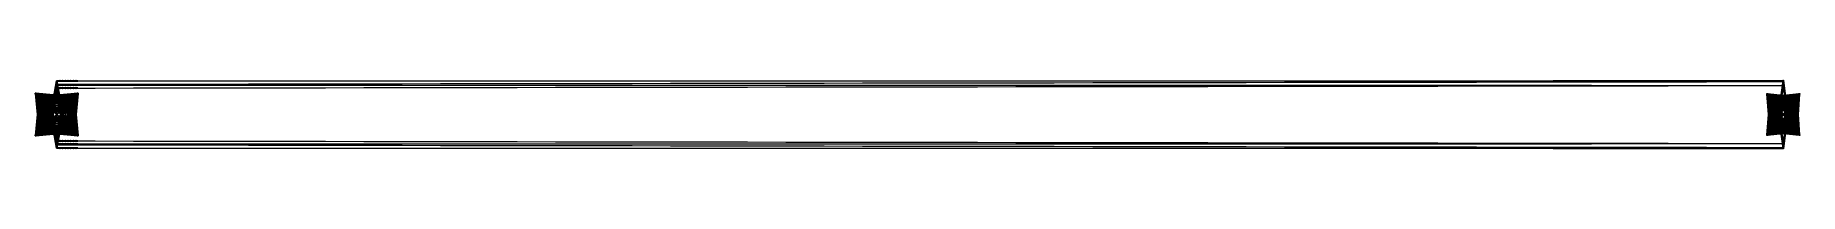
# Model space of a CAD drawing. Extents: x 4 to 464, y 11 to 29.
import ezdxf

# ---------------------------------------------------------------- set-up
doc = ezdxf.new("R2010")
doc.units = 0
doc.header["$MEASUREMENT"] = 0
doc.layers.add('Sections span lengths and Marker Balls Plan', color=7, linetype='CONTINUOUS', lineweight=0)
doc.layers.add('Structures Plan', color=7, linetype='CONTINUOUS', lineweight=0)

msp = doc.modelspace()

# ---------------------------------------------------------------- linework, layer by layer
at = {"layer": 'Sections span lengths and Marker Balls Plan', "color": 1}
for points in [[(10, 28.75, 48.5), (20, 28.752, 47.201), (30, 28.754, 45.962), (40, 28.756, 44.782), (50, 28.759, 43.661), (60, 28.761, 42.599), (70, 28.763, 41.596), (80, 28.765, 40.653), (90, 28.767, 39.769), (100, 28.769, 38.944), (110, 28.771, 38.178), (120, 28.773, 37.47), (130, 28.776, 36.822), (140, 28.778, 36.233), (150, 28.78, 35.703), (160, 28.782, 35.232), (170, 28.784, 34.82), (180, 28.786, 34.467), (190, 28.788, 34.172), (200, 28.79, 33.937), (210, 28.793, 33.76), (220, 28.795, 33.642), (230, 28.797, 33.583), (240, 28.799, 33.583), (250, 28.801, 33.642), (260, 28.803, 33.76), (270, 28.805, 33.937), (280, 28.808, 34.172), (290, 28.81, 34.467), (300, 28.812, 34.82), (310, 28.814, 35.232), (320, 28.816, 35.703), (330, 28.818, 36.233), (340, 28.82, 36.822), (350, 28.822, 37.47), (360, 28.825, 38.178), (370, 28.827, 38.944), (380, 28.829, 39.769), (390, 28.831, 40.653), (400, 28.833, 41.596), (410, 28.835, 42.599), (420, 28.837, 43.661), (430, 28.839, 44.782), (440, 28.842, 45.962), (450, 28.844, 47.201), (460, 28.846, 48.5)], [(10, 27.7, 39), (20, 27.698, 37.701), (30, 27.696, 36.462), (40, 27.694, 35.282), (50, 27.691, 34.161), (60, 27.689, 33.099), (70, 27.687, 32.096), (80, 27.685, 31.153), (90, 27.683, 30.269), (100, 27.681, 29.444), (110, 27.679, 28.678), (120, 27.677, 27.97), (130, 27.674, 27.322), (140, 27.672, 26.733), (150, 27.67, 26.203), (160, 27.668, 25.732), (170, 27.666, 25.32), (180, 27.664, 24.967), (190, 27.662, 24.672), (200, 27.66, 24.437), (210, 27.657, 24.26), (220, 27.655, 24.142), (230, 27.653, 24.083), (240, 27.651, 24.083), (250, 27.649, 24.142), (260, 27.647, 24.26), (270, 27.645, 24.437), (280, 27.642, 24.672), (290, 27.64, 24.967), (300, 27.638, 25.32), (310, 27.636, 25.732), (320, 27.634, 26.203), (330, 27.632, 26.733), (340, 27.63, 27.322), (350, 27.628, 27.97), (360, 27.625, 28.678), (370, 27.623, 29.444), (380, 27.621, 30.269), (390, 27.619, 31.153), (400, 27.617, 32.096), (410, 27.615, 33.099), (420, 27.613, 34.161), (430, 27.611, 35.282), (440, 27.608, 36.462), (450, 27.606, 37.701), (460, 27.604, 39)], [(10, 26.9, 58), (20, 26.915, 56.701), (30, 26.93, 55.462), (40, 26.945, 54.281), (50, 26.96, 53.161), (60, 26.975, 52.099), (70, 26.989, 51.096), (80, 27.004, 50.153), (90, 27.019, 49.269), (100, 27.034, 48.444), (110, 27.049, 47.678), (120, 27.064, 46.97), (130, 27.079, 46.322), (140, 27.094, 45.733), (150, 27.109, 45.203), (160, 27.124, 44.732), (170, 27.139, 44.32), (180, 27.154, 43.967), (190, 27.168, 43.672), (200, 27.183, 43.437), (210, 27.198, 43.26), (220, 27.213, 43.142), (230, 27.228, 43.083), (240, 27.243, 43.083), (250, 27.258, 43.142), (260, 27.273, 43.26), (270, 27.288, 43.437), (280, 27.303, 43.672), (290, 27.318, 43.967), (300, 27.333, 44.32), (310, 27.347, 44.732), (320, 27.362, 45.203), (330, 27.377, 45.733), (340, 27.392, 46.322), (350, 27.407, 46.97), (360, 27.422, 47.678), (370, 27.437, 48.444), (380, 27.452, 49.269), (390, 27.467, 50.153), (400, 27.482, 51.096), (410, 27.497, 52.099), (420, 27.512, 53.161), (430, 27.526, 54.282), (440, 27.541, 55.462), (450, 27.556, 56.701), (460, 27.571, 58)], [(10, 13.1, 58), (20, 13.085, 56.701), (30, 13.07, 55.462), (40, 13.055, 54.281), (50, 13.04, 53.161), (60, 13.025, 52.099), (70, 13.011, 51.096), (80, 12.996, 50.153), (90, 12.981, 49.269), (100, 12.966, 48.444), (110, 12.951, 47.678), (120, 12.936, 46.97), (130, 12.921, 46.322), (140, 12.906, 45.733), (150, 12.891, 45.203), (160, 12.876, 44.732), (170, 12.861, 44.32), (180, 12.846, 43.967), (190, 12.832, 43.672), (200, 12.817, 43.437), (210, 12.802, 43.26), (220, 12.787, 43.142), (230, 12.772, 43.083), (240, 12.757, 43.083), (250, 12.742, 43.142), (260, 12.727, 43.26), (270, 12.712, 43.437), (280, 12.697, 43.672), (290, 12.682, 43.967), (300, 12.667, 44.32), (310, 12.653, 44.732), (320, 12.638, 45.203), (330, 12.623, 45.733), (340, 12.608, 46.322), (350, 12.593, 46.97), (360, 12.578, 47.678), (370, 12.563, 48.444), (380, 12.548, 49.269), (390, 12.533, 50.153), (400, 12.518, 51.096), (410, 12.503, 52.099), (420, 12.488, 53.161), (430, 12.474, 54.282), (440, 12.459, 55.462), (450, 12.444, 56.701), (460, 12.429, 58)], [(10, 12.3, 39), (20, 12.302, 37.701), (30, 12.304, 36.462), (40, 12.306, 35.282), (50, 12.309, 34.161), (60, 12.311, 33.099), (70, 12.313, 32.096), (80, 12.315, 31.153), (90, 12.317, 30.269), (100, 12.319, 29.444), (110, 12.321, 28.678), (120, 12.323, 27.97), (130, 12.326, 27.322), (140, 12.328, 26.733), (150, 12.33, 26.203), (160, 12.332, 25.732), (170, 12.334, 25.32), (180, 12.336, 24.967), (190, 12.338, 24.672), (200, 12.34, 24.437), (210, 12.343, 24.26), (220, 12.345, 24.142), (230, 12.347, 24.083), (240, 12.349, 24.083), (250, 12.351, 24.142), (260, 12.353, 24.26), (270, 12.355, 24.437), (280, 12.358, 24.672), (290, 12.36, 24.967), (300, 12.362, 25.32), (310, 12.364, 25.732), (320, 12.366, 26.203), (330, 12.368, 26.733), (340, 12.37, 27.322), (350, 12.372, 27.97), (360, 12.375, 28.678), (370, 12.377, 29.444), (380, 12.379, 30.269), (390, 12.381, 31.153), (400, 12.383, 32.096), (410, 12.385, 33.099), (420, 12.387, 34.161), (430, 12.389, 35.282), (440, 12.392, 36.462), (450, 12.394, 37.701), (460, 12.396, 39)], [(10, 11.25, 48.5), (20, 11.248, 47.201), (30, 11.246, 45.962), (40, 11.244, 44.782), (50, 11.241, 43.661), (60, 11.239, 42.599), (70, 11.237, 41.596), (80, 11.235, 40.653), (90, 11.233, 39.769), (100, 11.231, 38.944), (110, 11.229, 38.178), (120, 11.227, 37.47), (130, 11.224, 36.822), (140, 11.222, 36.233), (150, 11.22, 35.703), (160, 11.218, 35.232), (170, 11.216, 34.82), (180, 11.214, 34.467), (190, 11.212, 34.172), (200, 11.21, 33.937), (210, 11.207, 33.76), (220, 11.205, 33.642), (230, 11.203, 33.583), (240, 11.201, 33.583), (250, 11.199, 33.642), (260, 11.197, 33.76), (270, 11.195, 33.937), (280, 11.192, 34.172), (290, 11.19, 34.467), (300, 11.188, 34.82), (310, 11.186, 35.232), (320, 11.184, 35.703), (330, 11.182, 36.233), (340, 11.18, 36.822), (350, 11.178, 37.47), (360, 11.175, 38.178), (370, 11.173, 38.944), (380, 11.171, 39.769), (390, 11.169, 40.653), (400, 11.167, 41.596), (410, 11.165, 42.599), (420, 11.163, 43.661), (430, 11.161, 44.782), (440, 11.158, 45.962), (450, 11.156, 47.201), (460, 11.154, 48.5)]]:
    msp.add_polyline3d(points, dxfattribs=at)
at = {"layer": 'Sections span lengths and Marker Balls Plan', "color": 5}
for points in [[(10, 27.9, 64.375), (20, 27.916, 63.515), (30, 27.931, 62.696), (40, 27.947, 61.918), (50, 27.962, 61.181), (60, 27.978, 60.485), (70, 27.993, 59.831), (80, 28.009, 59.217), (90, 28.024, 58.645), (100, 28.04, 58.113), (110, 28.056, 57.623), (120, 28.071, 57.174), (130, 28.087, 56.766), (140, 28.102, 56.398), (150, 28.118, 56.072), (160, 28.133, 55.787), (170, 28.149, 55.542), (180, 28.164, 55.339), (190, 28.18, 55.177), (200, 28.196, 55.056), (210, 28.211, 54.975), (220, 28.227, 54.936), (230, 28.242, 54.938), (240, 28.258, 54.981), (250, 28.273, 55.064), (260, 28.289, 55.189), (270, 28.304, 55.355), (280, 28.32, 55.561), (290, 28.336, 55.809), (300, 28.351, 56.098), (310, 28.367, 56.428), (320, 28.382, 56.798), (330, 28.398, 57.21), (340, 28.413, 57.663), (350, 28.429, 58.157), (360, 28.444, 58.692), (370, 28.46, 59.267), (380, 28.476, 59.884), (390, 28.491, 60.542), (400, 28.507, 61.242), (410, 28.522, 61.982), (420, 28.538, 62.763), (430, 28.553, 63.586), (440, 28.569, 64.449), (450, 28.584, 65.354), (460, 28.6, 66.3)], [(10, 12.1, 64.375), (20, 12.084, 63.341), (30, 12.069, 62.355), (40, 12.053, 61.419), (50, 12.038, 60.532), (60, 12.022, 59.694), (70, 12.007, 58.905), (80, 11.991, 58.165), (90, 11.976, 57.474), (100, 11.96, 56.832), (110, 11.944, 56.239), (120, 11.929, 55.695), (130, 11.913, 55.2), (140, 11.898, 54.753), (150, 11.882, 54.356), (160, 11.867, 54.008), (170, 11.851, 53.708), (180, 11.836, 53.458), (190, 11.82, 53.256), (200, 11.804, 53.103), (210, 11.789, 52.999), (220, 11.773, 52.944), (230, 11.758, 52.938), (240, 11.742, 52.981), (250, 11.727, 53.072), (260, 11.711, 53.213), (270, 11.696, 53.402), (280, 11.68, 53.64), (290, 11.664, 53.927), (300, 11.649, 54.263), (310, 11.633, 54.648), (320, 11.618, 55.082), (330, 11.602, 55.565), (340, 11.587, 56.097), (350, 11.571, 56.677), (360, 11.556, 57.307), (370, 11.54, 57.985), (380, 11.524, 58.713), (390, 11.509, 59.49), (400, 11.493, 60.315), (410, 11.478, 61.19), (420, 11.462, 62.114), (430, 11.447, 63.087), (440, 11.431, 64.109), (450, 11.416, 65.18), (460, 11.4, 66.3)]]:
    msp.add_polyline3d(points, dxfattribs=at)
at = {"layer": 'Sections span lengths and Marker Balls Plan', "color": 1}
for points in [[(9.997, 28.765, 48.474), (15.451, 28.766, 47.766), (15.45, 28.751, 47.762), (9.996, 28.75, 48.47)], [(10, 28.72, 48.5), (9.997, 28.765, 48.474), (9.996, 28.75, 48.47)], [(9.996, 28.75, 48.47), (15.45, 28.751, 47.762), (15.451, 28.736, 47.766), (9.997, 28.735, 48.474)], [(10, 28.72, 48.5), (9.996, 28.75, 48.47), (9.997, 28.735, 48.474)], [(9.997, 27.715, 38.974), (15.451, 27.714, 38.266), (15.45, 27.699, 38.262), (9.996, 27.7, 38.97)], [(10, 27.67, 39), (9.997, 27.715, 38.974), (9.996, 27.7, 38.97)], [(9.996, 27.7, 38.97), (15.45, 27.699, 38.262), (15.451, 27.684, 38.266), (9.997, 27.685, 38.974)], [(10, 27.67, 39), (9.996, 27.7, 38.97), (9.997, 27.685, 38.974)], [(9.998, 28.776, 48.485), (15.452, 28.777, 47.777), (15.451, 28.766, 47.766), (9.997, 28.765, 48.474)], [(10, 28.72, 48.5), (9.998, 28.776, 48.485), (9.997, 28.765, 48.474)], [(9.997, 28.735, 48.474), (15.451, 28.736, 47.766), (15.452, 28.725, 47.777), (9.998, 28.724, 48.485)], [(10, 28.72, 48.5), (9.997, 28.735, 48.474), (9.998, 28.724, 48.485)], [(9.998, 27.726, 38.985), (15.452, 27.725, 38.277), (15.451, 27.714, 38.266), (9.997, 27.715, 38.974)], [(10, 27.67, 39), (9.998, 27.726, 38.985), (9.997, 27.715, 38.974)], [(9.997, 27.685, 38.974), (15.451, 27.684, 38.266), (15.452, 27.673, 38.277), (9.998, 27.674, 38.985)], [(10, 27.67, 39), (9.997, 27.685, 38.974), (9.998, 27.674, 38.985)], [(10, 28.78, 48.5), (15.454, 28.781, 47.792), (15.452, 28.777, 47.777), (9.998, 28.776, 48.485)], [(10, 28.72, 48.5), (10, 28.78, 48.5), (9.998, 28.776, 48.485)], [(9.998, 28.724, 48.485), (15.452, 28.725, 47.777), (15.454, 28.721, 47.792), (10, 28.72, 48.5)], [(10, 28.72, 48.5), (9.998, 28.724, 48.485), (10, 28.72, 48.5)], [(10, 27.73, 39), (15.454, 27.729, 38.292), (15.452, 27.725, 38.277), (9.998, 27.726, 38.985)], [(10, 27.67, 39), (10, 27.73, 39), (9.998, 27.726, 38.985)], [(9.998, 27.674, 38.985), (15.452, 27.673, 38.277), (15.454, 27.669, 38.292), (10, 27.67, 39)], [(10, 27.67, 39), (9.998, 27.674, 38.985), (10, 27.67, 39)], [(10.002, 28.776, 48.515), (15.456, 28.777, 47.806), (15.454, 28.781, 47.792), (10, 28.78, 48.5)], [(10, 28.72, 48.5), (10.002, 28.776, 48.515), (10, 28.78, 48.5)], [(10, 28.72, 48.5), (10.003, 28.765, 48.526), (10.002, 28.776, 48.515)], [(10, 28.72, 48.5), (10.004, 28.75, 48.53), (10.003, 28.765, 48.526)], [(10, 28.72, 48.5), (10.003, 28.735, 48.526), (10.004, 28.75, 48.53)], [(10, 28.72, 48.5), (10.002, 28.724, 48.515), (10.003, 28.735, 48.526)], [(10, 28.72, 48.5), (15.454, 28.721, 47.792), (15.456, 28.725, 47.806), (10.002, 28.724, 48.515)], [(10.002, 27.726, 39.015), (15.456, 27.725, 38.306), (15.454, 27.729, 38.292), (10, 27.73, 39)], [(10, 27.67, 39), (10.002, 27.726, 39.015), (10, 27.73, 39)], [(10, 27.67, 39), (10.003, 27.715, 39.026), (10.002, 27.726, 39.015)], [(10, 27.67, 39), (10.004, 27.7, 39.03), (10.003, 27.715, 39.026)], [(10, 27.67, 39), (10.003, 27.685, 39.026), (10.004, 27.7, 39.03)], [(10, 27.67, 39), (10.002, 27.674, 39.015), (10.003, 27.685, 39.026)], [(10, 27.67, 39), (15.454, 27.669, 38.292), (15.456, 27.673, 38.306), (10.002, 27.674, 39.015)], [(10.003, 28.765, 48.526), (15.458, 28.766, 47.817), (15.456, 28.777, 47.806), (10.002, 28.776, 48.515)], [(10.002, 28.724, 48.515), (15.456, 28.725, 47.806), (15.458, 28.736, 47.817), (10.003, 28.735, 48.526)], [(10.003, 27.715, 39.026), (15.458, 27.714, 38.317), (15.456, 27.725, 38.306), (10.002, 27.726, 39.015)], [(10.002, 27.674, 39.015), (15.456, 27.673, 38.306), (15.458, 27.684, 38.317), (10.003, 27.685, 39.026)], [(10.004, 28.75, 48.53), (15.458, 28.751, 47.821), (15.458, 28.766, 47.817), (10.003, 28.765, 48.526)], [(10.003, 28.735, 48.526), (15.458, 28.736, 47.817), (15.458, 28.751, 47.821), (10.004, 28.75, 48.53)], [(10.004, 27.7, 39.03), (15.458, 27.699, 38.321), (15.458, 27.714, 38.317), (10.003, 27.715, 39.026)], [(10.003, 27.685, 39.026), (15.458, 27.684, 38.317), (15.458, 27.699, 38.321), (10.004, 27.7, 39.03)], [(10.198, 28.75, 48.474), (10.254, 28.837, 48.517), (10.248, 28.85, 48.468)], [(10.198, 28.75, 48.474), (10.248, 28.85, 48.468), (10.241, 28.837, 48.418)], [(10.198, 28.75, 48.474), (10.259, 28.8, 48.554), (10.254, 28.837, 48.517)], [(10.198, 28.75, 48.474), (10.241, 28.837, 48.418), (10.237, 28.8, 48.382)], [(10.198, 28.75, 48.474), (10.261, 28.75, 48.567), (10.259, 28.8, 48.554)], [(10.198, 28.75, 48.474), (10.237, 28.8, 48.382), (10.235, 28.75, 48.369)], [(10.198, 28.75, 48.474), (10.248, 28.65, 48.468), (10.254, 28.663, 48.517)], [(10.198, 28.75, 48.474), (10.254, 28.663, 48.517), (10.259, 28.7, 48.554)], [(10.198, 28.75, 48.474), (10.259, 28.7, 48.554), (10.261, 28.75, 48.567)], [(10.198, 28.75, 48.474), (10.235, 28.75, 48.369), (10.237, 28.7, 48.382)], [(10.198, 28.75, 48.474), (10.237, 28.7, 48.382), (10.241, 28.663, 48.418)], [(10.198, 28.75, 48.474), (10.241, 28.663, 48.418), (10.248, 28.65, 48.468)], [(10.198, 27.7, 38.974), (10.254, 27.787, 39.017), (10.248, 27.8, 38.968)], [(10.198, 27.7, 38.974), (10.248, 27.8, 38.968), (10.241, 27.787, 38.918)], [(10.198, 27.7, 38.974), (10.259, 27.75, 39.054), (10.254, 27.787, 39.017)], [(10.198, 27.7, 38.974), (10.241, 27.787, 38.918), (10.237, 27.75, 38.882)], [(10.198, 27.7, 38.974), (10.261, 27.7, 39.067), (10.259, 27.75, 39.054)], [(10.198, 27.7, 38.974), (10.237, 27.75, 38.882), (10.235, 27.7, 38.869)], [(10.198, 27.7, 38.974), (10.248, 27.6, 38.968), (10.254, 27.613, 39.017)], [(10.198, 27.7, 38.974), (10.254, 27.613, 39.017), (10.259, 27.65, 39.054)], [(10.198, 27.7, 38.974), (10.259, 27.65, 39.054), (10.261, 27.7, 39.067)], [(10.198, 27.7, 38.974), (10.235, 27.7, 38.869), (10.237, 27.65, 38.882)], [(10.198, 27.7, 38.974), (10.237, 27.65, 38.882), (10.241, 27.613, 38.918)], [(10.198, 27.7, 38.974), (10.241, 27.613, 38.918), (10.248, 27.6, 38.968)], [(10.298, 28.75, 48.461), (10.354, 28.837, 48.505), (10.347, 28.85, 48.455)], [(10.298, 28.75, 48.461), (10.347, 28.85, 48.455), (10.341, 28.837, 48.405)], [(10.298, 28.75, 48.461), (10.358, 28.8, 48.541), (10.354, 28.837, 48.505)], [(10.298, 28.75, 48.461), (10.341, 28.837, 48.405), (10.336, 28.8, 48.369)], [(10.298, 28.75, 48.461), (10.36, 28.75, 48.554), (10.358, 28.8, 48.541)], [(10.298, 28.75, 48.461), (10.336, 28.8, 48.369), (10.334, 28.75, 48.356)], [(10.298, 28.75, 48.461), (10.347, 28.65, 48.455), (10.354, 28.663, 48.505)], [(10.298, 28.75, 48.461), (10.354, 28.663, 48.505), (10.358, 28.7, 48.541)], [(10.298, 28.75, 48.461), (10.358, 28.7, 48.541), (10.36, 28.75, 48.554)], [(10.298, 28.75, 48.461), (10.334, 28.75, 48.356), (10.336, 28.7, 48.369)], [(10.298, 28.75, 48.461), (10.336, 28.7, 48.369), (10.341, 28.663, 48.405)], [(10.298, 28.75, 48.461), (10.341, 28.663, 48.405), (10.347, 28.65, 48.455)], [(10.298, 27.7, 38.961), (10.354, 27.787, 39.005), (10.347, 27.8, 38.955)], [(10.298, 27.7, 38.961), (10.347, 27.8, 38.955), (10.341, 27.787, 38.905)], [(10.298, 27.7, 38.961), (10.358, 27.75, 39.041), (10.354, 27.787, 39.005)], [(10.298, 27.7, 38.961), (10.341, 27.787, 38.905), (10.336, 27.75, 38.869)], [(10.298, 27.7, 38.961), (10.36, 27.7, 39.054), (10.358, 27.75, 39.041)], [(10.298, 27.7, 38.961), (10.336, 27.75, 38.869), (10.334, 27.7, 38.856)], [(10.298, 27.7, 38.961), (10.347, 27.6, 38.955), (10.354, 27.613, 39.005)], [(10.298, 27.7, 38.961), (10.354, 27.613, 39.005), (10.358, 27.65, 39.041)], [(10.298, 27.7, 38.961), (10.358, 27.65, 39.041), (10.36, 27.7, 39.054)], [(10.298, 27.7, 38.961), (10.334, 27.7, 38.856), (10.336, 27.65, 38.869)], [(10.298, 27.7, 38.961), (10.336, 27.65, 38.869), (10.341, 27.613, 38.905)], [(10.298, 27.7, 38.961), (10.341, 27.613, 38.905), (10.347, 27.6, 38.955)], [(10.397, 28.75, 48.448), (10.453, 28.837, 48.492), (10.446, 28.85, 48.442)], [(10.397, 28.75, 48.448), (10.446, 28.85, 48.442), (10.44, 28.837, 48.392)], [(10.397, 28.75, 48.448), (10.457, 28.8, 48.528), (10.453, 28.837, 48.492)], [(10.397, 28.75, 48.448), (10.44, 28.837, 48.392), (10.435, 28.8, 48.356)], [(10.397, 28.75, 48.448), (10.459, 28.75, 48.541), (10.457, 28.8, 48.528)], [(10.397, 28.75, 48.448), (10.435, 28.8, 48.356), (10.433, 28.75, 48.343)], [(10.397, 28.75, 48.448), (10.446, 28.65, 48.442), (10.453, 28.663, 48.492)], [(10.397, 28.75, 48.448), (10.453, 28.663, 48.492), (10.457, 28.7, 48.528)], [(10.397, 28.75, 48.448), (10.457, 28.7, 48.528), (10.459, 28.75, 48.541)], [(10.397, 28.75, 48.448), (10.433, 28.75, 48.343), (10.435, 28.7, 48.356)], [(10.397, 28.75, 48.448), (10.435, 28.7, 48.356), (10.44, 28.663, 48.392)], [(10.397, 28.75, 48.448), (10.44, 28.663, 48.392), (10.446, 28.65, 48.442)], [(10.397, 27.7, 38.948), (10.453, 27.787, 38.992), (10.446, 27.8, 38.942)], [(10.397, 27.7, 38.948), (10.446, 27.8, 38.942), (10.44, 27.787, 38.892)], [(10.397, 27.7, 38.948), (10.457, 27.75, 39.028), (10.453, 27.787, 38.992)], [(10.397, 27.7, 38.948), (10.44, 27.787, 38.892), (10.435, 27.75, 38.856)], [(10.397, 27.7, 38.948), (10.459, 27.7, 39.041), (10.457, 27.75, 39.028)], [(10.397, 27.7, 38.948), (10.435, 27.75, 38.856), (10.433, 27.7, 38.843)], [(10.397, 27.7, 38.948), (10.446, 27.6, 38.942), (10.453, 27.613, 38.992)], [(10.397, 27.7, 38.948), (10.453, 27.613, 38.992), (10.457, 27.65, 39.028)], [(10.397, 27.7, 38.948), (10.457, 27.65, 39.028), (10.459, 27.7, 39.041)], [(10.397, 27.7, 38.948), (10.433, 27.7, 38.843), (10.435, 27.65, 38.856)], [(10.397, 27.7, 38.948), (10.435, 27.65, 38.856), (10.44, 27.613, 38.892)], [(10.397, 27.7, 38.948), (10.44, 27.613, 38.892), (10.446, 27.6, 38.942)], [(10.496, 28.75, 48.436), (10.552, 28.837, 48.479), (10.545, 28.85, 48.429)], [(10.496, 28.75, 48.436), (10.545, 28.85, 48.429), (10.539, 28.837, 48.38)], [(10.496, 28.75, 48.436), (10.557, 28.8, 48.515), (10.552, 28.837, 48.479)], [(10.496, 28.75, 48.436), (10.539, 28.837, 48.38), (10.534, 28.8, 48.343)], [(10.496, 28.75, 48.436), (10.558, 28.75, 48.528), (10.557, 28.8, 48.515)], [(10.496, 28.75, 48.436), (10.534, 28.8, 48.343), (10.533, 28.75, 48.33)], [(10.496, 28.75, 48.436), (10.545, 28.65, 48.429), (10.552, 28.664, 48.479)], [(10.496, 28.75, 48.436), (10.552, 28.664, 48.479), (10.557, 28.7, 48.515)], [(10.496, 28.75, 48.436), (10.557, 28.7, 48.515), (10.558, 28.75, 48.528)], [(10.496, 28.75, 48.436), (10.533, 28.75, 48.33), (10.534, 28.7, 48.343)], [(10.496, 28.75, 48.436), (10.534, 28.7, 48.343), (10.539, 28.664, 48.38)], [(10.496, 28.75, 48.436), (10.539, 28.664, 48.38), (10.545, 28.65, 48.429)], [(10.496, 27.7, 38.936), (10.552, 27.786, 38.979), (10.545, 27.8, 38.929)], [(10.496, 27.7, 38.936), (10.545, 27.8, 38.929), (10.539, 27.786, 38.88)], [(10.496, 27.7, 38.936), (10.557, 27.75, 39.015), (10.552, 27.786, 38.979)], [(10.496, 27.7, 38.936), (10.539, 27.786, 38.88), (10.534, 27.75, 38.843)], [(10.496, 27.7, 38.936), (10.558, 27.7, 39.028), (10.557, 27.75, 39.015)], [(10.496, 27.7, 38.936), (10.534, 27.75, 38.843), (10.533, 27.7, 38.83)], [(10.496, 27.7, 38.936), (10.545, 27.6, 38.929), (10.552, 27.613, 38.979)], [(10.496, 27.7, 38.936), (10.552, 27.613, 38.979), (10.557, 27.65, 39.015)], [(10.496, 27.7, 38.936), (10.557, 27.65, 39.015), (10.558, 27.7, 39.028)], [(10.496, 27.7, 38.936), (10.533, 27.7, 38.83), (10.534, 27.65, 38.843)], [(10.496, 27.7, 38.936), (10.534, 27.65, 38.843), (10.539, 27.613, 38.88)], [(10.496, 27.7, 38.936), (10.539, 27.613, 38.88), (10.545, 27.6, 38.929)], [(10.595, 28.75, 48.423), (10.651, 28.837, 48.466), (10.645, 28.85, 48.416)], [(10.595, 28.75, 48.423), (10.645, 28.85, 48.416), (10.638, 28.837, 48.367)], [(10.595, 28.75, 48.423), (10.656, 28.8, 48.502), (10.651, 28.837, 48.466)], [(10.595, 28.75, 48.423), (10.638, 28.837, 48.367), (10.633, 28.8, 48.33)], [(10.595, 28.75, 48.423), (10.657, 28.75, 48.515), (10.656, 28.8, 48.502)], [(10.595, 28.75, 48.423), (10.633, 28.8, 48.33), (10.632, 28.75, 48.317)], [(10.595, 28.75, 48.423), (10.645, 28.65, 48.416), (10.651, 28.664, 48.466)], [(10.595, 28.75, 48.423), (10.651, 28.664, 48.466), (10.656, 28.7, 48.502)], [(10.595, 28.75, 48.423), (10.656, 28.7, 48.502), (10.657, 28.75, 48.515)], [(10.595, 28.75, 48.423), (10.632, 28.75, 48.317), (10.633, 28.7, 48.33)], [(10.595, 28.75, 48.423), (10.633, 28.7, 48.33), (10.638, 28.664, 48.367)], [(10.595, 28.75, 48.423), (10.638, 28.664, 48.367), (10.645, 28.65, 48.416)], [(10.595, 27.7, 38.923), (10.651, 27.786, 38.966), (10.645, 27.8, 38.916)], [(10.595, 27.7, 38.923), (10.645, 27.8, 38.916), (10.638, 27.786, 38.867)], [(10.595, 27.7, 38.923), (10.656, 27.75, 39.002), (10.651, 27.786, 38.966)], [(10.595, 27.7, 38.923), (10.638, 27.786, 38.867), (10.633, 27.75, 38.83)], [(10.595, 27.7, 38.923), (10.657, 27.7, 39.015), (10.656, 27.75, 39.002)], [(10.595, 27.7, 38.923), (10.633, 27.75, 38.83), (10.632, 27.7, 38.817)], [(10.595, 27.7, 38.923), (10.645, 27.6, 38.916), (10.651, 27.613, 38.966)], [(10.595, 27.7, 38.923), (10.651, 27.613, 38.966), (10.656, 27.65, 39.002)], [(10.595, 27.7, 38.923), (10.656, 27.65, 39.002), (10.657, 27.7, 39.015)], [(10.595, 27.7, 38.923), (10.632, 27.7, 38.817), (10.633, 27.65, 38.83)], [(10.595, 27.7, 38.923), (10.633, 27.65, 38.83), (10.638, 27.613, 38.867)], [(10.595, 27.7, 38.923), (10.638, 27.613, 38.867), (10.645, 27.6, 38.916)], [(10.694, 28.75, 48.41), (10.75, 28.837, 48.453), (10.744, 28.85, 48.403)], [(10.694, 28.75, 48.41), (10.744, 28.85, 48.403), (10.737, 28.837, 48.354)], [(10.694, 28.75, 48.41), (10.755, 28.8, 48.489), (10.75, 28.837, 48.453)], [(10.694, 28.75, 48.41), (10.737, 28.837, 48.354), (10.733, 28.8, 48.318)], [(10.694, 28.75, 48.41), (10.757, 28.75, 48.503), (10.755, 28.8, 48.489)], [(10.694, 28.75, 48.41), (10.733, 28.8, 48.318), (10.731, 28.75, 48.304)], [(10.694, 28.75, 48.41), (10.744, 28.65, 48.403), (10.75, 28.664, 48.453)], [(10.694, 28.75, 48.41), (10.75, 28.664, 48.453), (10.755, 28.7, 48.489)], [(10.694, 28.75, 48.41), (10.755, 28.7, 48.489), (10.757, 28.75, 48.503)], [(10.694, 28.75, 48.41), (10.731, 28.75, 48.304), (10.733, 28.7, 48.318)], [(10.694, 28.75, 48.41), (10.733, 28.7, 48.318), (10.737, 28.664, 48.354)], [(10.694, 28.75, 48.41), (10.737, 28.664, 48.354), (10.744, 28.65, 48.403)], [(10.694, 27.7, 38.91), (10.75, 27.786, 38.953), (10.744, 27.8, 38.903)], [(10.694, 27.7, 38.91), (10.744, 27.8, 38.903), (10.737, 27.786, 38.854)], [(10.694, 27.7, 38.91), (10.755, 27.75, 38.989), (10.75, 27.786, 38.953)], [(10.694, 27.7, 38.91), (10.737, 27.786, 38.854), (10.733, 27.75, 38.818)], [(10.694, 27.7, 38.91), (10.757, 27.7, 39.003), (10.755, 27.75, 38.989)], [(10.694, 27.7, 38.91), (10.733, 27.75, 38.818), (10.731, 27.7, 38.804)], [(10.694, 27.7, 38.91), (10.744, 27.6, 38.903), (10.75, 27.613, 38.953)], [(10.694, 27.7, 38.91), (10.75, 27.613, 38.953), (10.755, 27.65, 38.989)], [(10.694, 27.7, 38.91), (10.755, 27.65, 38.989), (10.757, 27.7, 39.003)], [(10.694, 27.7, 38.91), (10.731, 27.7, 38.804), (10.733, 27.65, 38.818)], [(10.694, 27.7, 38.91), (10.733, 27.65, 38.818), (10.737, 27.613, 38.854)], [(10.694, 27.7, 38.91), (10.737, 27.613, 38.854), (10.744, 27.6, 38.903)], [(10.793, 28.75, 48.397), (10.849, 28.837, 48.44), (10.843, 28.85, 48.391)], [(10.793, 28.75, 48.397), (10.843, 28.85, 48.391), (10.836, 28.837, 48.341)], [(10.793, 28.75, 48.397), (10.854, 28.8, 48.476), (10.849, 28.837, 48.44)], [(10.793, 28.75, 48.397), (10.836, 28.837, 48.341), (10.832, 28.8, 48.305)], [(10.793, 28.75, 48.397), (10.856, 28.75, 48.49), (10.854, 28.8, 48.476)], [(10.793, 28.75, 48.397), (10.832, 28.8, 48.305), (10.83, 28.75, 48.291)], [(10.793, 28.75, 48.397), (10.843, 28.65, 48.391), (10.849, 28.664, 48.44)], [(10.793, 28.75, 48.397), (10.849, 28.664, 48.44), (10.854, 28.7, 48.476)], [(10.793, 28.75, 48.397), (10.854, 28.7, 48.476), (10.856, 28.75, 48.49)], [(10.793, 28.75, 48.397), (10.83, 28.75, 48.291), (10.832, 28.7, 48.305)], [(10.793, 28.75, 48.397), (10.832, 28.7, 48.305), (10.836, 28.664, 48.341)], [(10.793, 28.75, 48.397), (10.836, 28.664, 48.341), (10.843, 28.65, 48.391)], [(10.793, 27.7, 38.897), (10.849, 27.786, 38.94), (10.843, 27.8, 38.891)], [(10.793, 27.7, 38.897), (10.843, 27.8, 38.891), (10.836, 27.786, 38.841)], [(10.793, 27.7, 38.897), (10.854, 27.75, 38.976), (10.849, 27.786, 38.94)], [(10.793, 27.7, 38.897), (10.836, 27.786, 38.841), (10.832, 27.75, 38.805)], [(10.793, 27.7, 38.897), (10.856, 27.7, 38.99), (10.854, 27.75, 38.976)], [(10.793, 27.7, 38.897), (10.832, 27.75, 38.805), (10.83, 27.7, 38.791)], [(10.793, 27.7, 38.897), (10.843, 27.6, 38.891), (10.849, 27.613, 38.94)], [(10.793, 27.7, 38.897), (10.849, 27.613, 38.94), (10.854, 27.65, 38.976)], [(10.793, 27.7, 38.897), (10.854, 27.65, 38.976), (10.856, 27.7, 38.99)], [(10.793, 27.7, 38.897), (10.83, 27.7, 38.791), (10.832, 27.65, 38.805)], [(10.793, 27.7, 38.897), (10.832, 27.65, 38.805), (10.836, 27.613, 38.841)], [(10.793, 27.7, 38.897), (10.836, 27.613, 38.841), (10.843, 27.6, 38.891)], [(10.893, 28.75, 48.384), (10.949, 28.837, 48.427), (10.942, 28.85, 48.378)], [(10.893, 28.75, 48.384), (10.942, 28.85, 48.378), (10.936, 28.837, 48.328)], [(10.893, 28.75, 48.384), (10.953, 28.8, 48.464), (10.949, 28.837, 48.427)], [(10.893, 28.75, 48.384), (10.936, 28.837, 48.328), (10.931, 28.8, 48.292)], [(10.893, 28.75, 48.384), (10.955, 28.75, 48.477), (10.953, 28.8, 48.464)], [(10.893, 28.75, 48.384), (10.931, 28.8, 48.292), (10.929, 28.75, 48.278)], [(10.893, 28.75, 48.384), (10.942, 28.65, 48.378), (10.949, 28.664, 48.427)], [(10.893, 28.75, 48.384), (10.949, 28.664, 48.427), (10.953, 28.7, 48.464)], [(10.893, 28.75, 48.384), (10.953, 28.7, 48.464), (10.955, 28.75, 48.477)], [(10.893, 28.75, 48.384), (10.929, 28.75, 48.278), (10.931, 28.7, 48.292)], [(10.893, 28.75, 48.384), (10.931, 28.7, 48.292), (10.936, 28.664, 48.328)], [(10.893, 28.75, 48.384), (10.936, 28.664, 48.328), (10.942, 28.65, 48.378)], [(10.893, 27.7, 38.884), (10.949, 27.786, 38.927), (10.942, 27.8, 38.878)], [(10.893, 27.7, 38.884), (10.942, 27.8, 38.878), (10.936, 27.786, 38.828)], [(10.893, 27.7, 38.884), (10.953, 27.75, 38.964), (10.949, 27.786, 38.927)], [(10.893, 27.7, 38.884), (10.936, 27.786, 38.828), (10.931, 27.75, 38.792)], [(10.893, 27.7, 38.884), (10.955, 27.7, 38.977), (10.953, 27.75, 38.964)], [(10.893, 27.7, 38.884), (10.931, 27.75, 38.792), (10.929, 27.7, 38.778)], [(10.893, 27.7, 38.884), (10.942, 27.6, 38.878), (10.949, 27.613, 38.927)], [(10.893, 27.7, 38.884), (10.949, 27.613, 38.927), (10.953, 27.65, 38.964)], [(10.893, 27.7, 38.884), (10.953, 27.65, 38.964), (10.955, 27.7, 38.977)], [(10.893, 27.7, 38.884), (10.929, 27.7, 38.778), (10.931, 27.65, 38.792)], [(10.893, 27.7, 38.884), (10.931, 27.65, 38.792), (10.936, 27.613, 38.828)], [(10.893, 27.7, 38.884), (10.936, 27.613, 38.828), (10.942, 27.6, 38.878)], [(10.992, 28.75, 48.371), (11.048, 28.837, 48.414), (11.041, 28.85, 48.365)], [(10.992, 28.75, 48.371), (11.041, 28.85, 48.365), (11.035, 28.837, 48.315)], [(10.992, 28.75, 48.371), (11.052, 28.8, 48.451), (11.048, 28.837, 48.414)], [(10.992, 28.75, 48.371), (11.035, 28.837, 48.315), (11.03, 28.8, 48.279)], [(10.992, 28.75, 48.371), (11.054, 28.75, 48.464), (11.052, 28.8, 48.451)], [(10.992, 28.75, 48.371), (11.03, 28.8, 48.279), (11.028, 28.75, 48.266)], [(10.992, 28.75, 48.371), (11.041, 28.65, 48.365), (11.048, 28.664, 48.414)], [(10.992, 28.75, 48.371), (11.048, 28.664, 48.414), (11.052, 28.7, 48.451)], [(10.992, 28.75, 48.371), (11.052, 28.7, 48.451), (11.054, 28.75, 48.464)], [(10.992, 28.75, 48.371), (11.028, 28.75, 48.266), (11.03, 28.7, 48.279)], [(10.992, 28.75, 48.371), (11.03, 28.7, 48.279), (11.035, 28.664, 48.315)], [(10.992, 28.75, 48.371), (11.035, 28.664, 48.315), (11.041, 28.65, 48.365)], [(10.992, 27.7, 38.871), (11.048, 27.786, 38.914), (11.041, 27.8, 38.865)], [(10.992, 27.7, 38.871), (11.041, 27.8, 38.865), (11.035, 27.786, 38.815)], [(10.992, 27.7, 38.871), (11.052, 27.75, 38.951), (11.048, 27.786, 38.914)], [(10.992, 27.7, 38.871), (11.035, 27.786, 38.815), (11.03, 27.75, 38.779)], [(10.992, 27.7, 38.871), (11.054, 27.7, 38.964), (11.052, 27.75, 38.951)], [(10.992, 27.7, 38.871), (11.03, 27.75, 38.779), (11.028, 27.7, 38.766)], [(10.992, 27.7, 38.871), (11.041, 27.6, 38.865), (11.048, 27.613, 38.914)], [(10.992, 27.7, 38.871), (11.048, 27.613, 38.914), (11.052, 27.65, 38.951)], [(10.992, 27.7, 38.871), (11.052, 27.65, 38.951), (11.054, 27.7, 38.964)], [(10.992, 27.7, 38.871), (11.028, 27.7, 38.766), (11.03, 27.65, 38.779)], [(10.992, 27.7, 38.871), (11.03, 27.65, 38.779), (11.035, 27.613, 38.815)], [(10.992, 27.7, 38.871), (11.035, 27.613, 38.815), (11.041, 27.6, 38.865)], [(11.091, 28.75, 48.358), (11.147, 28.837, 48.401), (11.14, 28.85, 48.352)], [(11.091, 28.75, 48.358), (11.14, 28.85, 48.352), (11.134, 28.837, 48.302)], [(11.091, 28.75, 48.358), (11.152, 28.8, 48.438), (11.147, 28.837, 48.401)], [(11.091, 28.75, 48.358), (11.134, 28.837, 48.302), (11.129, 28.8, 48.266)], [(11.091, 28.75, 48.358), (11.153, 28.75, 48.451), (11.152, 28.8, 48.438)], [(11.091, 28.75, 48.358), (11.129, 28.8, 48.266), (11.128, 28.75, 48.253)], [(11.091, 28.75, 48.358), (11.14, 28.65, 48.352), (11.147, 28.664, 48.401)], [(11.091, 28.75, 48.358), (11.147, 28.664, 48.401), (11.152, 28.7, 48.438)], [(11.091, 28.75, 48.358), (11.152, 28.7, 48.438), (11.153, 28.75, 48.451)], [(11.091, 28.75, 48.358), (11.128, 28.75, 48.253), (11.129, 28.7, 48.266)], [(11.091, 28.75, 48.358), (11.129, 28.7, 48.266), (11.134, 28.664, 48.302)], [(11.091, 28.75, 48.358), (11.134, 28.664, 48.302), (11.14, 28.65, 48.352)], [(11.091, 27.7, 38.858), (11.147, 27.786, 38.901), (11.14, 27.8, 38.852)], [(11.091, 27.7, 38.858), (11.14, 27.8, 38.852), (11.134, 27.786, 38.802)], [(11.091, 27.7, 38.858), (11.152, 27.75, 38.938), (11.147, 27.786, 38.901)], [(11.091, 27.7, 38.858), (11.134, 27.786, 38.802), (11.129, 27.75, 38.766)], [(11.091, 27.7, 38.858), (11.153, 27.7, 38.951), (11.152, 27.75, 38.938)], [(11.091, 27.7, 38.858), (11.129, 27.75, 38.766), (11.128, 27.7, 38.753)], [(11.091, 27.7, 38.858), (11.14, 27.6, 38.852), (11.147, 27.613, 38.901)], [(11.091, 27.7, 38.858), (11.147, 27.613, 38.901), (11.152, 27.65, 38.938)], [(11.091, 27.7, 38.858), (11.152, 27.65, 38.938), (11.153, 27.7, 38.951)], [(11.091, 27.7, 38.858), (11.128, 27.7, 38.753), (11.129, 27.65, 38.766)], [(11.091, 27.7, 38.858), (11.129, 27.65, 38.766), (11.134, 27.613, 38.802)], [(11.091, 27.7, 38.858), (11.134, 27.613, 38.802), (11.14, 27.6, 38.852)], [(11.19, 28.75, 48.345), (11.246, 28.837, 48.389), (11.24, 28.85, 48.339)], [(11.19, 28.75, 48.345), (11.24, 28.85, 48.339), (11.233, 28.837, 48.289)], [(11.19, 28.75, 48.345), (11.251, 28.8, 48.425), (11.246, 28.837, 48.389)], [(11.19, 28.75, 48.345), (11.233, 28.837, 48.289), (11.228, 28.8, 48.253)], [(11.19, 28.75, 48.345), (11.252, 28.75, 48.438), (11.251, 28.8, 48.425)], [(11.19, 28.75, 48.345), (11.228, 28.8, 48.253), (11.227, 28.75, 48.24)], [(11.19, 28.75, 48.345), (11.24, 28.65, 48.339), (11.246, 28.664, 48.389)], [(11.19, 28.75, 48.345), (11.246, 28.664, 48.389), (11.251, 28.7, 48.425)], [(11.19, 28.75, 48.345), (11.251, 28.7, 48.425), (11.252, 28.75, 48.438)], [(11.19, 28.75, 48.345), (11.227, 28.75, 48.24), (11.228, 28.7, 48.253)], [(11.19, 28.75, 48.345), (11.228, 28.7, 48.253), (11.233, 28.664, 48.289)], [(11.19, 28.75, 48.345), (11.233, 28.664, 48.289), (11.24, 28.65, 48.339)], [(11.19, 27.7, 38.845), (11.246, 27.786, 38.889), (11.24, 27.8, 38.839)], [(11.19, 27.7, 38.845), (11.24, 27.8, 38.839), (11.233, 27.786, 38.789)], [(11.19, 27.7, 38.845), (11.251, 27.75, 38.925), (11.246, 27.786, 38.889)], [(11.19, 27.7, 38.845), (11.233, 27.786, 38.789), (11.228, 27.75, 38.753)], [(11.19, 27.7, 38.845), (11.252, 27.7, 38.938), (11.251, 27.75, 38.925)], [(11.19, 27.7, 38.845), (11.228, 27.75, 38.753), (11.227, 27.7, 38.74)], [(11.19, 27.7, 38.845), (11.24, 27.6, 38.839), (11.246, 27.613, 38.889)], [(11.19, 27.7, 38.845), (11.246, 27.613, 38.889), (11.251, 27.65, 38.925)], [(11.19, 27.7, 38.845), (11.251, 27.65, 38.925), (11.252, 27.7, 38.938)], [(11.19, 27.7, 38.845), (11.227, 27.7, 38.74), (11.228, 27.65, 38.753)], [(11.19, 27.7, 38.845), (11.228, 27.65, 38.753), (11.233, 27.613, 38.789)], [(11.19, 27.7, 38.845), (11.233, 27.613, 38.789), (11.24, 27.6, 38.839)], [(11.289, 28.75, 48.333), (11.345, 28.837, 48.376), (11.339, 28.85, 48.326)], [(11.289, 28.75, 48.333), (11.339, 28.85, 48.326), (11.332, 28.837, 48.277)], [(11.289, 28.75, 48.333), (11.35, 28.8, 48.412), (11.345, 28.837, 48.376)], [(11.289, 28.75, 48.333), (11.332, 28.837, 48.277), (11.328, 28.8, 48.24)], [(11.289, 28.75, 48.333), (11.352, 28.75, 48.425), (11.35, 28.8, 48.412)], [(11.289, 28.75, 48.333), (11.328, 28.8, 48.24), (11.326, 28.75, 48.227)], [(11.289, 28.75, 48.333), (11.339, 28.65, 48.326), (11.345, 28.664, 48.376)], [(11.289, 28.75, 48.333), (11.345, 28.664, 48.376), (11.35, 28.7, 48.412)], [(11.289, 28.75, 48.333), (11.35, 28.7, 48.412), (11.352, 28.75, 48.425)], [(11.289, 28.75, 48.333), (11.326, 28.75, 48.227), (11.328, 28.7, 48.24)], [(11.289, 28.75, 48.333), (11.328, 28.7, 48.24), (11.332, 28.664, 48.277)], [(11.289, 28.75, 48.333), (11.332, 28.664, 48.277), (11.339, 28.65, 48.326)], [(11.289, 27.7, 38.833), (11.345, 27.786, 38.876), (11.339, 27.8, 38.826)], [(11.289, 27.7, 38.833), (11.339, 27.8, 38.826), (11.332, 27.786, 38.777)], [(11.289, 27.7, 38.833), (11.35, 27.75, 38.912), (11.345, 27.786, 38.876)], [(11.289, 27.7, 38.833), (11.332, 27.786, 38.777), (11.328, 27.75, 38.74)], [(11.289, 27.7, 38.833), (11.352, 27.7, 38.925), (11.35, 27.75, 38.912)], [(11.289, 27.7, 38.833), (11.328, 27.75, 38.74), (11.326, 27.7, 38.727)], [(11.289, 27.7, 38.833), (11.339, 27.6, 38.826), (11.345, 27.613, 38.876)], [(11.289, 27.7, 38.833), (11.345, 27.613, 38.876), (11.35, 27.65, 38.912)], [(11.289, 27.7, 38.833), (11.35, 27.65, 38.912), (11.352, 27.7, 38.925)], [(11.289, 27.7, 38.833), (11.326, 27.7, 38.727), (11.328, 27.65, 38.74)], [(11.289, 27.7, 38.833), (11.328, 27.65, 38.74), (11.332, 27.613, 38.777)], [(11.289, 27.7, 38.833), (11.332, 27.613, 38.777), (11.339, 27.6, 38.826)], [(11.388, 28.75, 48.32), (11.444, 28.837, 48.363), (11.438, 28.85, 48.313)], [(11.388, 28.75, 48.32), (11.438, 28.85, 48.313), (11.431, 28.837, 48.264)], [(11.388, 28.75, 48.32), (11.449, 28.8, 48.399), (11.444, 28.837, 48.363)], [(11.388, 28.75, 48.32), (11.431, 28.837, 48.264), (11.427, 28.8, 48.227)], [(11.388, 28.75, 48.32), (11.451, 28.75, 48.412), (11.449, 28.8, 48.399)], [(11.388, 28.75, 48.32), (11.427, 28.8, 48.227), (11.425, 28.75, 48.214)], [(11.388, 28.75, 48.32), (11.438, 28.65, 48.313), (11.444, 28.664, 48.363)], [(11.388, 28.75, 48.32), (11.444, 28.664, 48.363), (11.449, 28.7, 48.399)], [(11.388, 28.75, 48.32), (11.449, 28.7, 48.399), (11.451, 28.75, 48.412)], [(11.388, 28.75, 48.32), (11.425, 28.75, 48.214), (11.427, 28.7, 48.227)], [(11.388, 28.75, 48.32), (11.427, 28.7, 48.227), (11.432, 28.664, 48.264)], [(11.388, 28.75, 48.32), (11.432, 28.664, 48.264), (11.438, 28.65, 48.313)], [(11.388, 27.7, 38.82), (11.444, 27.786, 38.863), (11.438, 27.8, 38.813)], [(11.388, 27.7, 38.82), (11.438, 27.8, 38.813), (11.432, 27.786, 38.764)], [(11.388, 27.7, 38.82), (11.449, 27.75, 38.899), (11.444, 27.786, 38.863)], [(11.388, 27.7, 38.82), (11.432, 27.786, 38.764), (11.427, 27.75, 38.727)], [(11.388, 27.7, 38.82), (11.451, 27.7, 38.912), (11.449, 27.75, 38.899)], [(11.388, 27.7, 38.82), (11.427, 27.75, 38.727), (11.425, 27.7, 38.714)], [(11.388, 27.7, 38.82), (11.438, 27.6, 38.813), (11.444, 27.613, 38.863)], [(11.388, 27.7, 38.82), (11.444, 27.613, 38.863), (11.449, 27.65, 38.899)], [(11.388, 27.7, 38.82), (11.449, 27.65, 38.899), (11.451, 27.7, 38.912)], [(11.388, 27.7, 38.82), (11.425, 27.7, 38.714), (11.427, 27.65, 38.727)], [(11.388, 27.7, 38.82), (11.427, 27.65, 38.727), (11.431, 27.613, 38.764)], [(11.388, 27.7, 38.82), (11.431, 27.613, 38.764), (11.438, 27.6, 38.813)], [(11.488, 28.75, 48.307), (11.544, 28.837, 48.35), (11.537, 28.85, 48.3)], [(11.488, 28.75, 48.307), (11.537, 28.85, 48.3), (11.531, 28.837, 48.251)], [(11.488, 28.75, 48.307), (11.548, 28.8, 48.386), (11.544, 28.837, 48.35)], [(11.488, 28.75, 48.307), (11.531, 28.837, 48.251), (11.526, 28.8, 48.214)], [(11.488, 28.75, 48.307), (11.55, 28.75, 48.4), (11.548, 28.8, 48.386)], [(11.488, 28.75, 48.307), (11.526, 28.8, 48.214), (11.524, 28.75, 48.201)], [(11.488, 28.75, 48.307), (11.537, 28.65, 48.3), (11.544, 28.664, 48.35)], [(11.488, 28.75, 48.307), (11.544, 28.664, 48.35), (11.548, 28.7, 48.386)], [(11.488, 28.75, 48.307), (11.548, 28.7, 48.386), (11.55, 28.75, 48.4)], [(11.488, 28.75, 48.307), (11.524, 28.75, 48.201), (11.526, 28.7, 48.214)], [(11.488, 28.75, 48.307), (11.526, 28.7, 48.214), (11.531, 28.664, 48.251)], [(11.488, 28.75, 48.307), (11.531, 28.664, 48.251), (11.537, 28.65, 48.3)], [(11.488, 27.7, 38.807), (11.544, 27.786, 38.85), (11.537, 27.8, 38.8)], [(11.488, 27.7, 38.807), (11.537, 27.8, 38.8), (11.531, 27.786, 38.751)], [(11.488, 27.7, 38.807), (11.548, 27.75, 38.886), (11.544, 27.786, 38.85)], [(11.488, 27.7, 38.807), (11.531, 27.786, 38.751), (11.526, 27.75, 38.714)], [(11.488, 27.7, 38.807), (11.55, 27.7, 38.9), (11.548, 27.75, 38.886)], [(11.488, 27.7, 38.807), (11.526, 27.75, 38.714), (11.524, 27.7, 38.701)], [(11.488, 27.7, 38.807), (11.537, 27.6, 38.8), (11.544, 27.613, 38.85)], [(11.488, 27.7, 38.807), (11.544, 27.613, 38.85), (11.548, 27.65, 38.886)], [(11.488, 27.7, 38.807), (11.548, 27.65, 38.886), (11.55, 27.7, 38.9)], [(11.488, 27.7, 38.807), (11.524, 27.7, 38.701), (11.526, 27.65, 38.714)], [(11.488, 27.7, 38.807), (11.526, 27.65, 38.714), (11.531, 27.613, 38.751)], [(11.488, 27.7, 38.807), (11.531, 27.613, 38.751), (11.537, 27.6, 38.8)], [(11.587, 28.75, 48.294), (11.643, 28.837, 48.337), (11.636, 28.85, 48.287)], [(11.587, 28.75, 48.294), (11.636, 28.85, 48.287), (11.63, 28.837, 48.238)], [(11.587, 28.75, 48.294), (11.647, 28.8, 48.373), (11.643, 28.837, 48.337)], [(11.587, 28.75, 48.294), (11.63, 28.837, 48.238), (11.625, 28.8, 48.202)], [(11.587, 28.75, 48.294), (11.649, 28.75, 48.387), (11.647, 28.8, 48.373)], [(11.587, 28.75, 48.294), (11.625, 28.8, 48.202), (11.623, 28.75, 48.188)], [(11.587, 28.75, 48.294), (11.636, 28.65, 48.287), (11.643, 28.664, 48.337)], [(11.587, 28.75, 48.294), (11.643, 28.664, 48.337), (11.647, 28.7, 48.373)], [(11.587, 28.75, 48.294), (11.647, 28.7, 48.373), (11.649, 28.75, 48.387)], [(11.587, 28.75, 48.294), (11.623, 28.75, 48.188), (11.625, 28.7, 48.202)], [(11.587, 28.75, 48.294), (11.625, 28.7, 48.202), (11.63, 28.664, 48.238)], [(11.587, 28.75, 48.294), (11.63, 28.664, 48.238), (11.636, 28.65, 48.287)], [(11.587, 27.7, 38.794), (11.643, 27.786, 38.837), (11.636, 27.8, 38.787)], [(11.587, 27.7, 38.794), (11.636, 27.8, 38.787), (11.63, 27.786, 38.738)], [(11.587, 27.7, 38.794), (11.647, 27.75, 38.873), (11.643, 27.786, 38.837)], [(11.587, 27.7, 38.794), (11.63, 27.786, 38.738), (11.625, 27.75, 38.702)], [(11.587, 27.7, 38.794), (11.649, 27.7, 38.887), (11.647, 27.75, 38.873)], [(11.587, 27.7, 38.794), (11.625, 27.75, 38.702), (11.623, 27.7, 38.688)], [(11.587, 27.7, 38.794), (11.636, 27.6, 38.787), (11.643, 27.613, 38.837)], [(11.587, 27.7, 38.794), (11.643, 27.613, 38.837), (11.647, 27.65, 38.873)], [(11.587, 27.7, 38.794), (11.647, 27.65, 38.873), (11.649, 27.7, 38.887)], [(11.587, 27.7, 38.794), (11.623, 27.7, 38.688), (11.625, 27.65, 38.702)], [(11.587, 27.7, 38.794), (11.625, 27.65, 38.702), (11.63, 27.613, 38.738)], [(11.587, 27.7, 38.794), (11.63, 27.613, 38.738), (11.636, 27.6, 38.787)], [(11.686, 28.75, 48.281), (11.742, 28.837, 48.324), (11.735, 28.85, 48.275)], [(11.686, 28.75, 48.281), (11.735, 28.85, 48.275), (11.729, 28.837, 48.225)], [(11.686, 28.75, 48.281), (11.747, 28.8, 48.36), (11.742, 28.837, 48.324)], [(11.686, 28.75, 48.281), (11.729, 28.837, 48.225), (11.724, 28.8, 48.189)], [(11.686, 28.75, 48.281), (11.748, 28.75, 48.374), (11.747, 28.8, 48.36)], [(11.686, 28.75, 48.281), (11.724, 28.8, 48.189), (11.723, 28.75, 48.175)], [(11.686, 28.75, 48.281), (11.735, 28.65, 48.275), (11.742, 28.664, 48.324)], [(11.686, 28.75, 48.281), (11.742, 28.664, 48.324), (11.747, 28.7, 48.36)], [(11.686, 28.75, 48.281), (11.747, 28.7, 48.36), (11.748, 28.75, 48.374)], [(11.686, 28.75, 48.281), (11.723, 28.75, 48.175), (11.724, 28.7, 48.189)], [(11.686, 28.75, 48.281), (11.724, 28.7, 48.189), (11.729, 28.664, 48.225)], [(11.686, 28.75, 48.281), (11.729, 28.664, 48.225), (11.735, 28.65, 48.275)], [(11.686, 27.7, 38.781), (11.742, 27.786, 38.824), (11.735, 27.8, 38.775)], [(11.686, 27.7, 38.781), (11.735, 27.8, 38.775), (11.729, 27.786, 38.725)], [(11.686, 27.7, 38.781), (11.747, 27.75, 38.86), (11.742, 27.786, 38.824)], [(11.686, 27.7, 38.781), (11.729, 27.786, 38.725), (11.724, 27.75, 38.689)], [(11.686, 27.7, 38.781), (11.748, 27.7, 38.874), (11.747, 27.75, 38.86)], [(11.686, 27.7, 38.781), (11.724, 27.75, 38.689), (11.723, 27.7, 38.675)], [(11.686, 27.7, 38.781), (11.735, 27.6, 38.775), (11.742, 27.613, 38.824)], [(11.686, 27.7, 38.781), (11.742, 27.613, 38.824), (11.747, 27.65, 38.86)], [(11.686, 27.7, 38.781), (11.747, 27.65, 38.86), (11.748, 27.7, 38.874)], [(11.686, 27.7, 38.781), (11.723, 27.7, 38.675), (11.724, 27.65, 38.689)], [(11.686, 27.7, 38.781), (11.724, 27.65, 38.689), (11.729, 27.613, 38.725)], [(11.686, 27.7, 38.781), (11.729, 27.613, 38.725), (11.735, 27.6, 38.775)], [(11.785, 28.75, 48.268), (11.841, 28.837, 48.311), (11.835, 28.85, 48.262)], [(11.785, 28.75, 48.268), (11.835, 28.85, 48.262), (11.828, 28.837, 48.212)], [(11.785, 28.75, 48.268), (11.846, 28.8, 48.348), (11.841, 28.837, 48.311)], [(11.785, 28.75, 48.268), (11.828, 28.837, 48.212), (11.823, 28.8, 48.176)], [(11.785, 28.75, 48.268), (11.847, 28.75, 48.361), (11.846, 28.8, 48.348)], [(11.785, 28.75, 48.268), (11.823, 28.8, 48.176), (11.822, 28.75, 48.163)], [(11.785, 28.75, 48.268), (11.835, 28.65, 48.262), (11.841, 28.664, 48.311)], [(11.785, 28.75, 48.268), (11.841, 28.664, 48.311), (11.846, 28.7, 48.348)], [(11.785, 28.75, 48.268), (11.846, 28.7, 48.348), (11.847, 28.75, 48.361)], [(11.785, 28.75, 48.268), (11.822, 28.75, 48.163), (11.823, 28.7, 48.176)], [(11.785, 28.75, 48.268), (11.823, 28.7, 48.176), (11.828, 28.664, 48.212)], [(11.785, 28.75, 48.268), (11.828, 28.664, 48.212), (11.835, 28.65, 48.262)], [(11.785, 27.7, 38.768), (11.841, 27.786, 38.811), (11.835, 27.8, 38.762)], [(11.785, 27.7, 38.768), (11.835, 27.8, 38.762), (11.828, 27.786, 38.712)], [(11.785, 27.7, 38.768), (11.846, 27.75, 38.848), (11.841, 27.786, 38.811)], [(11.785, 27.7, 38.768), (11.828, 27.786, 38.712), (11.823, 27.75, 38.676)], [(11.785, 27.7, 38.768), (11.847, 27.7, 38.861), (11.846, 27.75, 38.848)], [(11.785, 27.7, 38.768), (11.823, 27.75, 38.676), (11.822, 27.7, 38.663)], [(11.785, 27.7, 38.768), (11.835, 27.6, 38.762), (11.841, 27.613, 38.811)], [(11.785, 27.7, 38.768), (11.841, 27.613, 38.811), (11.846, 27.65, 38.848)], [(11.785, 27.7, 38.768), (11.846, 27.65, 38.848), (11.847, 27.7, 38.861)], [(11.785, 27.7, 38.768), (11.822, 27.7, 38.663), (11.823, 27.65, 38.676)], [(11.785, 27.7, 38.768), (11.823, 27.65, 38.676), (11.828, 27.613, 38.712)], [(11.785, 27.7, 38.768), (11.828, 27.613, 38.712), (11.835, 27.6, 38.762)], [(11.884, 28.75, 48.255), (11.94, 28.837, 48.298), (11.934, 28.85, 48.249)], [(11.884, 28.75, 48.255), (11.934, 28.85, 48.249), (11.927, 28.837, 48.199)], [(11.884, 28.75, 48.255), (11.945, 28.8, 48.335), (11.94, 28.837, 48.298)], [(11.884, 28.75, 48.255), (11.927, 28.837, 48.199), (11.923, 28.8, 48.163)], [(11.884, 28.75, 48.255), (11.947, 28.75, 48.348), (11.945, 28.8, 48.335)], [(11.884, 28.75, 48.255), (11.923, 28.8, 48.163), (11.921, 28.75, 48.15)], [(11.884, 28.75, 48.255), (11.934, 28.65, 48.249), (11.94, 28.664, 48.298)], [(11.884, 28.75, 48.255), (11.94, 28.664, 48.298), (11.945, 28.7, 48.335)], [(11.884, 28.75, 48.255), (11.945, 28.7, 48.335), (11.947, 28.75, 48.348)], [(11.884, 28.75, 48.255), (11.921, 28.75, 48.15), (11.923, 28.7, 48.163)], [(11.884, 28.75, 48.255), (11.923, 28.7, 48.163), (11.927, 28.664, 48.199)], [(11.884, 28.75, 48.255), (11.927, 28.664, 48.199), (11.934, 28.65, 48.249)], [(11.884, 27.7, 38.755), (11.94, 27.786, 38.798), (11.934, 27.8, 38.749)], [(11.884, 27.7, 38.755), (11.934, 27.8, 38.749), (11.927, 27.786, 38.699)], [(11.884, 27.7, 38.755), (11.945, 27.75, 38.835), (11.94, 27.786, 38.798)], [(11.884, 27.7, 38.755), (11.927, 27.786, 38.699), (11.923, 27.75, 38.663)], [(11.884, 27.7, 38.755), (11.947, 27.7, 38.848), (11.945, 27.75, 38.835)], [(11.884, 27.7, 38.755), (11.923, 27.75, 38.663), (11.921, 27.7, 38.65)], [(11.884, 27.7, 38.755), (11.934, 27.6, 38.749), (11.94, 27.613, 38.798)], [(11.884, 27.7, 38.755), (11.94, 27.613, 38.798), (11.945, 27.65, 38.835)], [(11.884, 27.7, 38.755), (11.945, 27.65, 38.835), (11.947, 27.7, 38.848)], [(11.884, 27.7, 38.755), (11.921, 27.7, 38.65), (11.923, 27.65, 38.663)], [(11.884, 27.7, 38.755), (11.923, 27.65, 38.663), (11.927, 27.613, 38.699)], [(11.884, 27.7, 38.755), (11.927, 27.613, 38.699), (11.934, 27.6, 38.749)], [(11.983, 28.75, 48.242), (12.039, 28.837, 48.286), (12.033, 28.85, 48.236)], [(11.983, 28.75, 48.242), (12.033, 28.85, 48.236), (12.026, 28.837, 48.186)], [(11.983, 28.75, 48.242), (12.044, 28.8, 48.322), (12.039, 28.837, 48.286)], [(11.983, 28.75, 48.242), (12.026, 28.837, 48.186), (12.022, 28.8, 48.15)], [(11.983, 28.75, 48.242), (12.046, 28.75, 48.335), (12.044, 28.8, 48.322)], [(11.983, 28.75, 48.242), (12.022, 28.8, 48.15), (12.02, 28.75, 48.137)], [(11.983, 28.75, 48.242), (12.033, 28.65, 48.236), (12.039, 28.664, 48.286)], [(11.983, 28.75, 48.242), (12.039, 28.664, 48.286), (12.044, 28.7, 48.322)], [(11.983, 28.75, 48.242), (12.044, 28.7, 48.322), (12.046, 28.75, 48.335)], [(11.983, 28.75, 48.242), (12.02, 28.75, 48.137), (12.022, 28.7, 48.15)], [(11.983, 28.75, 48.242), (12.022, 28.7, 48.15), (12.027, 28.664, 48.186)], [(11.983, 28.75, 48.242), (12.027, 28.664, 48.186), (12.033, 28.65, 48.236)], [(11.983, 27.7, 38.742), (12.039, 27.786, 38.786), (12.033, 27.8, 38.736)], [(11.983, 27.7, 38.742), (12.033, 27.8, 38.736), (12.027, 27.786, 38.686)], [(11.983, 27.7, 38.742), (12.044, 27.75, 38.822), (12.039, 27.786, 38.786)], [(11.983, 27.7, 38.742), (12.027, 27.786, 38.686), (12.022, 27.75, 38.65)], [(11.983, 27.7, 38.742), (12.046, 27.7, 38.835), (12.044, 27.75, 38.822)], [(11.983, 27.7, 38.742), (12.022, 27.75, 38.65), (12.02, 27.7, 38.637)], [(11.983, 27.7, 38.742), (12.033, 27.6, 38.736), (12.039, 27.613, 38.786)], [(11.983, 27.7, 38.742), (12.039, 27.613, 38.786), (12.044, 27.65, 38.822)], [(11.983, 27.7, 38.742), (12.044, 27.65, 38.822), (12.046, 27.7, 38.835)], [(11.983, 27.7, 38.742), (12.02, 27.7, 38.637), (12.022, 27.65, 38.65)], [(11.983, 27.7, 38.742), (12.022, 27.65, 38.65), (12.026, 27.613, 38.686)], [(11.983, 27.7, 38.742), (12.026, 27.613, 38.686), (12.033, 27.6, 38.736)], [(12.083, 28.75, 48.23), (12.139, 28.837, 48.273), (12.132, 28.85, 48.223)], [(12.083, 28.75, 48.23), (12.132, 28.85, 48.223), (12.126, 28.837, 48.173)], [(12.083, 28.75, 48.23), (12.143, 28.8, 48.309), (12.139, 28.837, 48.273)], [(12.083, 28.75, 48.23), (12.126, 28.837, 48.173), (12.121, 28.8, 48.137)], [(12.083, 28.75, 48.23), (12.145, 28.75, 48.322), (12.143, 28.8, 48.309)], [(12.083, 28.75, 48.23), (12.121, 28.8, 48.137), (12.119, 28.75, 48.124)], [(12.083, 28.75, 48.23), (12.132, 28.65, 48.223), (12.139, 28.664, 48.273)], [(12.083, 28.75, 48.23), (12.139, 28.664, 48.273), (12.143, 28.7, 48.309)], [(12.083, 28.75, 48.23), (12.143, 28.7, 48.309), (12.145, 28.75, 48.322)], [(12.083, 28.75, 48.23), (12.119, 28.75, 48.124), (12.121, 28.7, 48.137)], [(12.083, 28.75, 48.23), (12.121, 28.7, 48.137), (12.126, 28.664, 48.173)], [(12.083, 28.75, 48.23), (12.126, 28.664, 48.173), (12.132, 28.65, 48.223)], [(12.083, 27.7, 38.73), (12.139, 27.786, 38.773), (12.132, 27.8, 38.723)], [(12.083, 27.7, 38.73), (12.132, 27.8, 38.723), (12.126, 27.786, 38.673)], [(12.083, 27.7, 38.73), (12.143, 27.75, 38.809), (12.139, 27.786, 38.773)], [(12.083, 27.7, 38.73), (12.126, 27.786, 38.673), (12.121, 27.75, 38.637)], [(12.083, 27.7, 38.73), (12.145, 27.7, 38.822), (12.143, 27.75, 38.809)], [(12.083, 27.7, 38.73), (12.121, 27.75, 38.637), (12.119, 27.7, 38.624)], [(12.083, 27.7, 38.73), (12.132, 27.6, 38.723), (12.139, 27.613, 38.773)], [(12.083, 27.7, 38.73), (12.139, 27.613, 38.773), (12.143, 27.65, 38.809)], [(12.083, 27.7, 38.73), (12.143, 27.65, 38.809), (12.145, 27.7, 38.822)], [(12.083, 27.7, 38.73), (12.119, 27.7, 38.624), (12.121, 27.65, 38.637)], [(12.083, 27.7, 38.73), (12.121, 27.65, 38.637), (12.126, 27.613, 38.673)], [(12.083, 27.7, 38.73), (12.126, 27.613, 38.673), (12.132, 27.6, 38.723)], [(12.182, 28.75, 48.217), (12.238, 28.837, 48.26), (12.231, 28.85, 48.21)], [(12.182, 28.75, 48.217), (12.231, 28.85, 48.21), (12.225, 28.837, 48.161)], [(12.182, 28.75, 48.217), (12.242, 28.8, 48.296), (12.238, 28.837, 48.26)], [(12.182, 28.75, 48.217), (12.225, 28.837, 48.161), (12.22, 28.8, 48.124)], [(12.182, 28.75, 48.217), (12.244, 28.75, 48.309), (12.242, 28.8, 48.296)], [(12.182, 28.75, 48.217), (12.22, 28.8, 48.124), (12.218, 28.75, 48.111)], [(12.182, 28.75, 48.217), (12.231, 28.65, 48.21), (12.238, 28.664, 48.26)], [(12.182, 28.75, 48.217), (12.238, 28.664, 48.26), (12.242, 28.7, 48.296)], [(12.182, 28.75, 48.217), (12.242, 28.7, 48.296), (12.244, 28.75, 48.309)], [(12.182, 28.75, 48.217), (12.218, 28.75, 48.111), (12.22, 28.7, 48.124)], [(12.182, 28.75, 48.217), (12.22, 28.7, 48.124), (12.225, 28.664, 48.161)], [(12.182, 28.75, 48.217), (12.225, 28.664, 48.161), (12.231, 28.65, 48.21)], [(12.182, 27.7, 38.717), (12.238, 27.786, 38.76), (12.231, 27.8, 38.71)], [(12.182, 27.7, 38.717), (12.231, 27.8, 38.71), (12.225, 27.786, 38.661)], [(12.182, 27.7, 38.717), (12.242, 27.75, 38.796), (12.238, 27.786, 38.76)], [(12.182, 27.7, 38.717), (12.225, 27.786, 38.661), (12.22, 27.75, 38.624)], [(12.182, 27.7, 38.717), (12.244, 27.7, 38.809), (12.242, 27.75, 38.796)], [(12.182, 27.7, 38.717), (12.22, 27.75, 38.624), (12.218, 27.7, 38.611)], [(12.182, 27.7, 38.717), (12.231, 27.6, 38.71), (12.238, 27.613, 38.76)], [(12.182, 27.7, 38.717), (12.238, 27.613, 38.76), (12.242, 27.65, 38.796)], [(12.182, 27.7, 38.717), (12.242, 27.65, 38.796), (12.244, 27.7, 38.809)], [(12.182, 27.7, 38.717), (12.218, 27.7, 38.611), (12.22, 27.65, 38.624)], [(12.182, 27.7, 38.717), (12.22, 27.65, 38.624), (12.225, 27.613, 38.661)], [(12.182, 27.7, 38.717), (12.225, 27.613, 38.661), (12.231, 27.6, 38.71)], [(12.281, 28.75, 48.204), (12.337, 28.837, 48.247), (12.33, 28.85, 48.197)], [(12.281, 28.75, 48.204), (12.33, 28.85, 48.197), (12.324, 28.837, 48.148)], [(12.281, 28.75, 48.204), (12.342, 28.8, 48.283), (12.337, 28.837, 48.247)], [(12.281, 28.75, 48.204), (12.324, 28.837, 48.148), (12.319, 28.8, 48.111)], [(12.281, 28.75, 48.204), (12.343, 28.75, 48.296), (12.342, 28.8, 48.283)], [(12.281, 28.75, 48.204), (12.319, 28.8, 48.111), (12.318, 28.75, 48.098)], [(12.281, 28.75, 48.204), (12.33, 28.65, 48.197), (12.337, 28.664, 48.247)], [(12.281, 28.75, 48.204), (12.337, 28.664, 48.247), (12.342, 28.7, 48.283)], [(12.281, 28.75, 48.204), (12.342, 28.7, 48.283), (12.343, 28.75, 48.296)], [(12.281, 28.75, 48.204), (12.318, 28.75, 48.098), (12.319, 28.7, 48.111)], [(12.281, 28.75, 48.204), (12.319, 28.7, 48.111), (12.324, 28.664, 48.148)], [(12.281, 28.75, 48.204), (12.324, 28.664, 48.148), (12.33, 28.65, 48.197)], [(12.281, 27.7, 38.704), (12.337, 27.786, 38.747), (12.33, 27.8, 38.697)], [(12.281, 27.7, 38.704), (12.33, 27.8, 38.697), (12.324, 27.786, 38.648)], [(12.281, 27.7, 38.704), (12.342, 27.75, 38.783), (12.337, 27.786, 38.747)], [(12.281, 27.7, 38.704), (12.324, 27.786, 38.648), (12.319, 27.75, 38.611)], [(12.281, 27.7, 38.704), (12.343, 27.7, 38.796), (12.342, 27.75, 38.783)], [(12.281, 27.7, 38.704), (12.319, 27.75, 38.611), (12.318, 27.7, 38.598)], [(12.281, 27.7, 38.704), (12.33, 27.6, 38.697), (12.337, 27.613, 38.747)], [(12.281, 27.7, 38.704), (12.337, 27.613, 38.747), (12.342, 27.65, 38.783)], [(12.281, 27.7, 38.704), (12.342, 27.65, 38.783), (12.343, 27.7, 38.796)], [(12.281, 27.7, 38.704), (12.318, 27.7, 38.598), (12.319, 27.65, 38.611)], [(12.281, 27.7, 38.704), (12.319, 27.65, 38.611), (12.324, 27.613, 38.648)], [(12.281, 27.7, 38.704), (12.324, 27.613, 38.648), (12.33, 27.6, 38.697)], [(12.38, 28.751, 48.191), (12.436, 28.837, 48.234), (12.43, 28.851, 48.184)], [(12.38, 28.751, 48.191), (12.43, 28.851, 48.184), (12.423, 28.837, 48.135)], [(12.38, 28.751, 48.191), (12.441, 28.801, 48.27), (12.436, 28.837, 48.234)], [(12.38, 28.751, 48.191), (12.423, 28.837, 48.135), (12.418, 28.801, 48.099)], [(12.38, 28.751, 48.191), (12.442, 28.751, 48.284), (12.441, 28.801, 48.27)], [(12.38, 28.751, 48.191), (12.418, 28.801, 48.099), (12.417, 28.751, 48.085)], [(12.38, 28.751, 48.191), (12.43, 28.651, 48.184), (12.436, 28.664, 48.234)], [(12.38, 28.751, 48.191), (12.436, 28.664, 48.234), (12.441, 28.701, 48.27)], [(12.38, 28.751, 48.191), (12.441, 28.701, 48.27), (12.442, 28.751, 48.284)], [(12.38, 28.751, 48.191), (12.417, 28.751, 48.085), (12.418, 28.701, 48.099)], [(12.38, 28.751, 48.191), (12.418, 28.701, 48.099), (12.423, 28.664, 48.135)], [(12.38, 28.751, 48.191), (12.423, 28.664, 48.135), (12.43, 28.651, 48.184)], [(12.38, 27.699, 38.691), (12.436, 27.786, 38.734), (12.43, 27.799, 38.684)], [(12.38, 27.699, 38.691), (12.43, 27.799, 38.684), (12.423, 27.786, 38.635)], [(12.38, 27.699, 38.691), (12.441, 27.749, 38.77), (12.436, 27.786, 38.734)], [(12.38, 27.699, 38.691), (12.423, 27.786, 38.635), (12.418, 27.749, 38.599)], [(12.38, 27.699, 38.691), (12.442, 27.699, 38.784), (12.441, 27.749, 38.77)], [(12.38, 27.699, 38.691), (12.418, 27.749, 38.599), (12.417, 27.699, 38.585)], [(12.38, 27.699, 38.691), (12.43, 27.599, 38.684), (12.436, 27.613, 38.734)], [(12.38, 27.699, 38.691), (12.436, 27.613, 38.734), (12.441, 27.649, 38.77)], [(12.38, 27.699, 38.691), (12.441, 27.649, 38.77), (12.442, 27.699, 38.784)], [(12.38, 27.699, 38.691), (12.417, 27.699, 38.585), (12.418, 27.649, 38.599)], [(12.38, 27.699, 38.691), (12.418, 27.649, 38.599), (12.423, 27.613, 38.635)], [(12.38, 27.699, 38.691), (12.423, 27.613, 38.635), (12.43, 27.599, 38.684)], [(12.479, 28.751, 48.178), (12.535, 28.837, 48.221), (12.529, 28.851, 48.172)], [(12.479, 28.751, 48.178), (12.529, 28.851, 48.172), (12.522, 28.837, 48.122)], [(12.479, 28.751, 48.178), (12.54, 28.801, 48.257), (12.535, 28.837, 48.221)], [(12.479, 28.751, 48.178), (12.522, 28.837, 48.122), (12.518, 28.801, 48.086)], [(12.479, 28.751, 48.178), (12.542, 28.751, 48.271), (12.54, 28.801, 48.257)], [(12.479, 28.751, 48.178), (12.518, 28.801, 48.086), (12.516, 28.751, 48.072)], [(12.479, 28.751, 48.178), (12.529, 28.651, 48.172), (12.535, 28.664, 48.221)], [(12.479, 28.751, 48.178), (12.535, 28.664, 48.221), (12.54, 28.701, 48.257)], [(12.479, 28.751, 48.178), (12.54, 28.701, 48.257), (12.542, 28.751, 48.271)], [(12.479, 28.751, 48.178), (12.516, 28.751, 48.072), (12.518, 28.701, 48.086)], [(12.479, 28.751, 48.178), (12.518, 28.701, 48.086), (12.522, 28.664, 48.122)], [(12.479, 28.751, 48.178), (12.522, 28.664, 48.122), (12.529, 28.651, 48.172)], [(12.479, 27.699, 38.678), (12.535, 27.786, 38.721), (12.529, 27.799, 38.672)], [(12.479, 27.699, 38.678), (12.529, 27.799, 38.672), (12.522, 27.786, 38.622)], [(12.479, 27.699, 38.678), (12.54, 27.749, 38.757), (12.535, 27.786, 38.721)], [(12.479, 27.699, 38.678), (12.522, 27.786, 38.622), (12.518, 27.749, 38.586)], [(12.479, 27.699, 38.678), (12.542, 27.699, 38.771), (12.54, 27.749, 38.757)], [(12.479, 27.699, 38.678), (12.518, 27.749, 38.586), (12.516, 27.699, 38.572)], [(12.479, 27.699, 38.678), (12.529, 27.599, 38.672), (12.535, 27.613, 38.721)], [(12.479, 27.699, 38.678), (12.535, 27.613, 38.721), (12.54, 27.649, 38.757)], [(12.479, 27.699, 38.678), (12.54, 27.649, 38.757), (12.542, 27.699, 38.771)], [(12.479, 27.699, 38.678), (12.516, 27.699, 38.572), (12.518, 27.649, 38.586)], [(12.479, 27.699, 38.678), (12.518, 27.649, 38.586), (12.522, 27.613, 38.622)], [(12.479, 27.699, 38.678), (12.522, 27.613, 38.622), (12.529, 27.599, 38.672)], [(12.578, 28.751, 48.165), (12.634, 28.837, 48.208), (12.628, 28.851, 48.159)], [(12.578, 28.751, 48.165), (12.628, 28.851, 48.159), (12.621, 28.837, 48.109)], [(12.578, 28.751, 48.165), (12.639, 28.801, 48.245), (12.634, 28.837, 48.208)], [(12.578, 28.751, 48.165), (12.621, 28.837, 48.109), (12.617, 28.801, 48.073)], [(12.578, 28.751, 48.165), (12.641, 28.751, 48.258), (12.639, 28.801, 48.245)], [(12.578, 28.751, 48.165), (12.617, 28.801, 48.073), (12.615, 28.751, 48.06)], [(12.578, 28.751, 48.165), (12.628, 28.651, 48.159), (12.634, 28.664, 48.208)], [(12.578, 28.751, 48.165), (12.634, 28.664, 48.208), (12.639, 28.701, 48.245)], [(12.578, 28.751, 48.165), (12.639, 28.701, 48.245), (12.641, 28.751, 48.258)], [(12.578, 28.751, 48.165), (12.615, 28.751, 48.06), (12.617, 28.701, 48.073)], [(12.578, 28.751, 48.165), (12.617, 28.701, 48.073), (12.622, 28.664, 48.109)], [(12.578, 28.751, 48.165), (12.622, 28.664, 48.109), (12.628, 28.651, 48.159)], [(12.578, 27.699, 38.665), (12.634, 27.786, 38.708), (12.628, 27.799, 38.659)], [(12.578, 27.699, 38.665), (12.628, 27.799, 38.659), (12.622, 27.786, 38.609)], [(12.578, 27.699, 38.665), (12.639, 27.749, 38.745), (12.634, 27.786, 38.708)], [(12.578, 27.699, 38.665), (12.622, 27.786, 38.609), (12.617, 27.749, 38.573)], [(12.578, 27.699, 38.665), (12.641, 27.699, 38.758), (12.639, 27.749, 38.745)], [(12.578, 27.699, 38.665), (12.617, 27.749, 38.573), (12.615, 27.699, 38.56)], [(12.578, 27.699, 38.665), (12.628, 27.599, 38.659), (12.634, 27.613, 38.708)], [(12.578, 27.699, 38.665), (12.634, 27.613, 38.708), (12.639, 27.649, 38.745)], [(12.578, 27.699, 38.665), (12.639, 27.649, 38.745), (12.641, 27.699, 38.758)], [(12.578, 27.699, 38.665), (12.615, 27.699, 38.56), (12.617, 27.649, 38.573)], [(12.578, 27.699, 38.665), (12.617, 27.649, 38.573), (12.621, 27.613, 38.609)], [(12.578, 27.699, 38.665), (12.621, 27.613, 38.609), (12.628, 27.599, 38.659)], [(12.678, 28.751, 48.152), (12.734, 28.837, 48.195), (12.727, 28.851, 48.146)], [(12.678, 28.751, 48.152), (12.727, 28.851, 48.146), (12.721, 28.837, 48.096)], [(12.678, 28.751, 48.152), (12.738, 28.801, 48.232), (12.734, 28.837, 48.195)], [(12.678, 28.751, 48.152), (12.721, 28.837, 48.096), (12.716, 28.801, 48.06)], [(12.678, 28.751, 48.152), (12.74, 28.751, 48.245), (12.738, 28.801, 48.232)], [(12.678, 28.751, 48.152), (12.716, 28.801, 48.06), (12.714, 28.751, 48.047)], [(12.678, 28.751, 48.152), (12.727, 28.651, 48.146), (12.734, 28.664, 48.195)], [(12.678, 28.751, 48.152), (12.734, 28.664, 48.195), (12.738, 28.701, 48.232)], [(12.678, 28.751, 48.152), (12.738, 28.701, 48.232), (12.74, 28.751, 48.245)], [(12.678, 28.751, 48.152), (12.714, 28.751, 48.047), (12.716, 28.701, 48.06)], [(12.678, 28.751, 48.152), (12.716, 28.701, 48.06), (12.721, 28.664, 48.096)], [(12.678, 28.751, 48.152), (12.721, 28.664, 48.096), (12.727, 28.651, 48.146)], [(12.678, 27.699, 38.652), (12.734, 27.786, 38.695), (12.727, 27.799, 38.646)], [(12.678, 27.699, 38.652), (12.727, 27.799, 38.646), (12.721, 27.786, 38.596)], [(12.678, 27.699, 38.652), (12.738, 27.749, 38.732), (12.734, 27.786, 38.695)], [(12.678, 27.699, 38.652), (12.721, 27.786, 38.596), (12.716, 27.749, 38.56)], [(12.678, 27.699, 38.652), (12.74, 27.699, 38.745), (12.738, 27.749, 38.732)], [(12.678, 27.699, 38.652), (12.716, 27.749, 38.56), (12.714, 27.699, 38.547)], [(12.678, 27.699, 38.652), (12.727, 27.599, 38.646), (12.734, 27.613, 38.695)], [(12.678, 27.699, 38.652), (12.734, 27.613, 38.695), (12.738, 27.649, 38.732)], [(12.678, 27.699, 38.652), (12.738, 27.649, 38.732), (12.74, 27.699, 38.745)], [(12.678, 27.699, 38.652), (12.714, 27.699, 38.547), (12.716, 27.649, 38.56)], [(12.678, 27.699, 38.652), (12.716, 27.649, 38.56), (12.721, 27.613, 38.596)], [(12.678, 27.699, 38.652), (12.721, 27.613, 38.596), (12.727, 27.599, 38.646)], [(12.777, 28.751, 48.139), (12.833, 28.837, 48.183), (12.826, 28.851, 48.133)], [(12.777, 28.751, 48.139), (12.826, 28.851, 48.133), (12.82, 28.837, 48.083)], [(12.777, 28.751, 48.139), (12.837, 28.801, 48.219), (12.833, 28.837, 48.183)], [(12.777, 28.751, 48.139), (12.82, 28.837, 48.083), (12.815, 28.801, 48.047)], [(12.777, 28.751, 48.139), (12.839, 28.751, 48.232), (12.837, 28.801, 48.219)], [(12.777, 28.751, 48.139), (12.815, 28.801, 48.047), (12.813, 28.751, 48.034)], [(12.777, 28.751, 48.139), (12.826, 28.651, 48.133), (12.833, 28.664, 48.183)], [(12.777, 28.751, 48.139), (12.833, 28.664, 48.183), (12.837, 28.701, 48.219)], [(12.777, 28.751, 48.139), (12.837, 28.701, 48.219), (12.839, 28.751, 48.232)], [(12.777, 28.751, 48.139), (12.813, 28.751, 48.034), (12.815, 28.701, 48.047)], [(12.777, 28.751, 48.139), (12.815, 28.701, 48.047), (12.82, 28.664, 48.083)], [(12.777, 28.751, 48.139), (12.82, 28.664, 48.083), (12.826, 28.651, 48.133)], [(12.777, 27.699, 38.639), (12.833, 27.786, 38.683), (12.826, 27.799, 38.633)], [(12.777, 27.699, 38.639), (12.826, 27.799, 38.633), (12.82, 27.786, 38.583)], [(12.777, 27.699, 38.639), (12.837, 27.749, 38.719), (12.833, 27.786, 38.683)], [(12.777, 27.699, 38.639), (12.82, 27.786, 38.583), (12.815, 27.749, 38.547)], [(12.777, 27.699, 38.639), (12.839, 27.699, 38.732), (12.837, 27.749, 38.719)], [(12.777, 27.699, 38.639), (12.815, 27.749, 38.547), (12.813, 27.699, 38.534)], [(12.777, 27.699, 38.639), (12.826, 27.599, 38.633), (12.833, 27.613, 38.683)], [(12.777, 27.699, 38.639), (12.833, 27.613, 38.683), (12.837, 27.649, 38.719)], [(12.777, 27.699, 38.639), (12.837, 27.649, 38.719), (12.839, 27.699, 38.732)], [(12.777, 27.699, 38.639), (12.813, 27.699, 38.534), (12.815, 27.649, 38.547)], [(12.777, 27.699, 38.639), (12.815, 27.649, 38.547), (12.82, 27.613, 38.583)], [(12.777, 27.699, 38.639), (12.82, 27.613, 38.583), (12.826, 27.599, 38.633)], [(12.876, 28.751, 48.126), (12.932, 28.837, 48.17), (12.925, 28.851, 48.12)], [(12.876, 28.751, 48.126), (12.925, 28.851, 48.12), (12.919, 28.837, 48.07)], [(12.876, 28.751, 48.126), (12.937, 28.801, 48.206), (12.932, 28.837, 48.17)], [(12.876, 28.751, 48.126), (12.919, 28.837, 48.07), (12.914, 28.801, 48.034)], [(12.876, 28.751, 48.126), (12.938, 28.751, 48.219), (12.937, 28.801, 48.206)], [(12.876, 28.751, 48.126), (12.914, 28.801, 48.034), (12.913, 28.751, 48.021)], [(12.876, 28.751, 48.126), (12.925, 28.651, 48.12), (12.932, 28.664, 48.17)], [(12.876, 28.751, 48.126), (12.932, 28.664, 48.17), (12.937, 28.701, 48.206)], [(12.876, 28.751, 48.126), (12.937, 28.701, 48.206), (12.938, 28.751, 48.219)], [(12.876, 28.751, 48.126), (12.913, 28.751, 48.021), (12.914, 28.701, 48.034)], [(12.876, 28.751, 48.126), (12.914, 28.701, 48.034), (12.919, 28.664, 48.07)], [(12.876, 28.751, 48.126), (12.919, 28.664, 48.07), (12.925, 28.651, 48.12)], [(12.876, 27.699, 38.626), (12.932, 27.786, 38.67), (12.925, 27.799, 38.62)], [(12.876, 27.699, 38.626), (12.925, 27.799, 38.62), (12.919, 27.786, 38.57)], [(12.876, 27.699, 38.626), (12.937, 27.749, 38.706), (12.932, 27.786, 38.67)], [(12.876, 27.699, 38.626), (12.919, 27.786, 38.57), (12.914, 27.749, 38.534)], [(12.876, 27.699, 38.626), (12.938, 27.699, 38.719), (12.937, 27.749, 38.706)], [(12.876, 27.699, 38.626), (12.914, 27.749, 38.534), (12.913, 27.699, 38.521)], [(12.876, 27.699, 38.626), (12.925, 27.599, 38.62), (12.932, 27.613, 38.67)], [(12.876, 27.699, 38.626), (12.932, 27.613, 38.67), (12.937, 27.649, 38.706)], [(12.876, 27.699, 38.626), (12.937, 27.649, 38.706), (12.938, 27.699, 38.719)], [(12.876, 27.699, 38.626), (12.913, 27.699, 38.521), (12.914, 27.649, 38.534)], [(12.876, 27.699, 38.626), (12.914, 27.649, 38.534), (12.919, 27.613, 38.57)], [(12.876, 27.699, 38.626), (12.919, 27.613, 38.57), (12.925, 27.599, 38.62)], [(12.975, 28.751, 48.114), (13.031, 28.837, 48.157), (13.025, 28.851, 48.107)], [(12.975, 28.751, 48.114), (13.025, 28.851, 48.107), (13.018, 28.837, 48.058)], [(12.975, 28.751, 48.114), (13.036, 28.801, 48.193), (13.031, 28.837, 48.157)], [(12.975, 28.751, 48.114), (13.018, 28.837, 48.058), (13.013, 28.801, 48.021)], [(12.975, 28.751, 48.114), (13.037, 28.751, 48.206), (13.036, 28.801, 48.193)], [(12.975, 28.751, 48.114), (13.013, 28.801, 48.021), (13.012, 28.751, 48.008)], [(12.975, 28.751, 48.114), (13.025, 28.651, 48.107), (13.031, 28.664, 48.157)], [(12.975, 28.751, 48.114), (13.031, 28.664, 48.157), (13.036, 28.701, 48.193)], [(12.975, 28.751, 48.114), (13.036, 28.701, 48.193), (13.037, 28.751, 48.206)], [(12.975, 28.751, 48.114), (13.012, 28.751, 48.008), (13.013, 28.701, 48.021)], [(12.975, 28.751, 48.114), (13.013, 28.701, 48.021), (13.018, 28.664, 48.058)], [(12.975, 28.751, 48.114), (13.018, 28.664, 48.058), (13.025, 28.651, 48.107)], [(12.975, 27.699, 38.614), (13.031, 27.786, 38.657), (13.025, 27.799, 38.607)], [(12.975, 27.699, 38.614), (13.025, 27.799, 38.607), (13.018, 27.786, 38.558)], [(12.975, 27.699, 38.614), (13.036, 27.749, 38.693), (13.031, 27.786, 38.657)], [(12.975, 27.699, 38.614), (13.018, 27.786, 38.558), (13.013, 27.749, 38.521)], [(12.975, 27.699, 38.614), (13.037, 27.699, 38.706), (13.036, 27.749, 38.693)], [(12.975, 27.699, 38.614), (13.013, 27.749, 38.521), (13.012, 27.699, 38.508)], [(12.975, 27.699, 38.614), (13.025, 27.599, 38.607), (13.031, 27.613, 38.657)], [(12.975, 27.699, 38.614), (13.031, 27.613, 38.657), (13.036, 27.649, 38.693)], [(12.975, 27.699, 38.614), (13.036, 27.649, 38.693), (13.037, 27.699, 38.706)], [(12.975, 27.699, 38.614), (13.012, 27.699, 38.508), (13.013, 27.649, 38.521)], [(12.975, 27.699, 38.614), (13.013, 27.649, 38.521), (13.018, 27.613, 38.558)], [(12.975, 27.699, 38.614), (13.018, 27.613, 38.558), (13.025, 27.599, 38.607)], [(13.074, 28.751, 48.101), (13.13, 28.837, 48.144), (13.124, 28.851, 48.094)], [(13.074, 28.751, 48.101), (13.124, 28.851, 48.094), (13.117, 28.837, 48.045)], [(13.074, 28.751, 48.101), (13.135, 28.801, 48.18), (13.13, 28.837, 48.144)], [(13.074, 28.751, 48.101), (13.117, 28.837, 48.045), (13.113, 28.801, 48.008)], [(13.074, 28.751, 48.101), (13.137, 28.751, 48.193), (13.135, 28.801, 48.18)], [(13.074, 28.751, 48.101), (13.113, 28.801, 48.008), (13.111, 28.751, 47.995)], [(13.074, 28.751, 48.101), (13.124, 28.651, 48.094), (13.13, 28.664, 48.144)], [(13.074, 28.751, 48.101), (13.13, 28.664, 48.144), (13.135, 28.701, 48.18)], [(13.074, 28.751, 48.101), (13.135, 28.701, 48.18), (13.137, 28.751, 48.193)], [(13.074, 28.751, 48.101), (13.111, 28.751, 47.995), (13.113, 28.701, 48.008)], [(13.074, 28.751, 48.101), (13.113, 28.701, 48.008), (13.117, 28.664, 48.045)], [(13.074, 28.751, 48.101), (13.117, 28.664, 48.045), (13.124, 28.651, 48.094)], [(13.074, 27.699, 38.601), (13.13, 27.786, 38.644), (13.124, 27.799, 38.594)], [(13.074, 27.699, 38.601), (13.124, 27.799, 38.594), (13.117, 27.786, 38.545)], [(13.074, 27.699, 38.601), (13.135, 27.749, 38.68), (13.13, 27.786, 38.644)], [(13.074, 27.699, 38.601), (13.117, 27.786, 38.545), (13.113, 27.749, 38.508)], [(13.074, 27.699, 38.601), (13.137, 27.699, 38.693), (13.135, 27.749, 38.68)], [(13.074, 27.699, 38.601), (13.113, 27.749, 38.508), (13.111, 27.699, 38.495)], [(13.074, 27.699, 38.601), (13.124, 27.599, 38.594), (13.13, 27.613, 38.644)], [(13.074, 27.699, 38.601), (13.13, 27.613, 38.644), (13.135, 27.649, 38.68)], [(13.074, 27.699, 38.601), (13.135, 27.649, 38.68), (13.137, 27.699, 38.693)], [(13.074, 27.699, 38.601), (13.111, 27.699, 38.495), (13.113, 27.649, 38.508)], [(13.074, 27.699, 38.601), (13.113, 27.649, 38.508), (13.117, 27.613, 38.545)], [(13.074, 27.699, 38.601), (13.117, 27.613, 38.545), (13.124, 27.599, 38.594)], [(13.173, 28.751, 48.088), (13.229, 28.837, 48.131), (13.223, 28.851, 48.081)], [(13.173, 28.751, 48.088), (13.223, 28.851, 48.081), (13.216, 28.837, 48.032)], [(13.173, 28.751, 48.088), (13.234, 28.801, 48.167), (13.229, 28.837, 48.131)], [(13.173, 28.751, 48.088), (13.216, 28.837, 48.032), (13.212, 28.801, 47.996)], [(13.173, 28.751, 48.088), (13.236, 28.751, 48.181), (13.234, 28.801, 48.167)], [(13.173, 28.751, 48.088), (13.212, 28.801, 47.996), (13.21, 28.751, 47.982)], [(13.173, 28.751, 48.088), (13.223, 28.651, 48.081), (13.229, 28.664, 48.131)], [(13.173, 28.751, 48.088), (13.229, 28.664, 48.131), (13.234, 28.701, 48.167)], [(13.173, 28.751, 48.088), (13.234, 28.701, 48.167), (13.236, 28.751, 48.181)], [(13.173, 28.751, 48.088), (13.21, 28.751, 47.982), (13.212, 28.701, 47.996)], [(13.173, 28.751, 48.088), (13.212, 28.701, 47.996), (13.217, 28.664, 48.032)], [(13.173, 28.751, 48.088), (13.217, 28.664, 48.032), (13.223, 28.651, 48.081)], [(13.173, 27.699, 38.588), (13.229, 27.786, 38.631), (13.223, 27.799, 38.581)], [(13.173, 27.699, 38.588), (13.223, 27.799, 38.581), (13.217, 27.786, 38.532)], [(13.173, 27.699, 38.588), (13.234, 27.749, 38.667), (13.229, 27.786, 38.631)], [(13.173, 27.699, 38.588), (13.217, 27.786, 38.532), (13.212, 27.749, 38.496)], [(13.173, 27.699, 38.588), (13.236, 27.699, 38.681), (13.234, 27.749, 38.667)], [(13.173, 27.699, 38.588), (13.212, 27.749, 38.496), (13.21, 27.699, 38.482)], [(13.173, 27.699, 38.588), (13.223, 27.599, 38.581), (13.229, 27.613, 38.631)], [(13.173, 27.699, 38.588), (13.229, 27.613, 38.631), (13.234, 27.649, 38.667)], [(13.173, 27.699, 38.588), (13.234, 27.649, 38.667), (13.236, 27.699, 38.681)], [(13.173, 27.699, 38.588), (13.21, 27.699, 38.482), (13.212, 27.649, 38.496)], [(13.173, 27.699, 38.588), (13.212, 27.649, 38.496), (13.216, 27.613, 38.532)], [(13.173, 27.699, 38.588), (13.216, 27.613, 38.532), (13.223, 27.599, 38.581)], [(13.273, 28.751, 48.075), (13.329, 28.837, 48.118), (13.322, 28.851, 48.069)], [(13.273, 28.751, 48.075), (13.322, 28.851, 48.069), (13.316, 28.837, 48.019)], [(13.273, 28.751, 48.075), (13.333, 28.801, 48.154), (13.329, 28.837, 48.118)], [(13.273, 28.751, 48.075), (13.316, 28.837, 48.019), (13.311, 28.801, 47.983)], [(13.273, 28.751, 48.075), (13.335, 28.751, 48.168), (13.333, 28.801, 48.154)], [(13.273, 28.751, 48.075), (13.311, 28.801, 47.983), (13.309, 28.751, 47.969)], [(13.273, 28.751, 48.075), (13.322, 28.651, 48.069), (13.329, 28.664, 48.118)], [(13.273, 28.751, 48.075), (13.329, 28.664, 48.118), (13.333, 28.701, 48.154)], [(13.273, 28.751, 48.075), (13.333, 28.701, 48.154), (13.335, 28.751, 48.168)], [(13.273, 28.751, 48.075), (13.309, 28.751, 47.969), (13.311, 28.701, 47.983)], [(13.273, 28.751, 48.075), (13.311, 28.701, 47.983), (13.316, 28.664, 48.019)], [(13.273, 28.751, 48.075), (13.316, 28.664, 48.019), (13.322, 28.651, 48.069)], [(13.273, 27.699, 38.575), (13.329, 27.786, 38.618), (13.322, 27.799, 38.569)], [(13.273, 27.699, 38.575), (13.322, 27.799, 38.569), (13.316, 27.786, 38.519)], [(13.273, 27.699, 38.575), (13.333, 27.749, 38.654), (13.329, 27.786, 38.618)], [(13.273, 27.699, 38.575), (13.316, 27.786, 38.519), (13.311, 27.749, 38.483)], [(13.273, 27.699, 38.575), (13.335, 27.699, 38.668), (13.333, 27.749, 38.654)], [(13.273, 27.699, 38.575), (13.311, 27.749, 38.483), (13.309, 27.699, 38.469)], [(13.273, 27.699, 38.575), (13.322, 27.599, 38.569), (13.329, 27.613, 38.618)], [(13.273, 27.699, 38.575), (13.329, 27.613, 38.618), (13.333, 27.649, 38.654)], [(13.273, 27.699, 38.575), (13.333, 27.649, 38.654), (13.335, 27.699, 38.668)], [(13.273, 27.699, 38.575), (13.309, 27.699, 38.469), (13.311, 27.649, 38.483)], [(13.273, 27.699, 38.575), (13.311, 27.649, 38.483), (13.316, 27.613, 38.519)], [(13.273, 27.699, 38.575), (13.316, 27.613, 38.519), (13.322, 27.599, 38.569)], [(13.372, 28.751, 48.062), (13.428, 28.837, 48.105), (13.421, 28.851, 48.056)], [(13.372, 28.751, 48.062), (13.421, 28.851, 48.056), (13.415, 28.837, 48.006)], [(13.372, 28.751, 48.062), (13.432, 28.801, 48.142), (13.428, 28.837, 48.105)], [(13.372, 28.751, 48.062), (13.415, 28.837, 48.006), (13.41, 28.801, 47.97)], [(13.372, 28.751, 48.062), (13.434, 28.751, 48.155), (13.432, 28.801, 48.142)], [(13.372, 28.751, 48.062), (13.41, 28.801, 47.97), (13.408, 28.751, 47.956)], [(13.372, 28.751, 48.062), (13.421, 28.651, 48.056), (13.428, 28.664, 48.105)], [(13.372, 28.751, 48.062), (13.428, 28.664, 48.105), (13.432, 28.701, 48.142)], [(13.372, 28.751, 48.062), (13.432, 28.701, 48.142), (13.434, 28.751, 48.155)], [(13.372, 28.751, 48.062), (13.408, 28.751, 47.956), (13.41, 28.701, 47.97)], [(13.372, 28.751, 48.062), (13.41, 28.701, 47.97), (13.415, 28.664, 48.006)], [(13.372, 28.751, 48.062), (13.415, 28.664, 48.006), (13.421, 28.651, 48.056)], [(13.372, 27.699, 38.562), (13.428, 27.786, 38.605), (13.421, 27.799, 38.556)], [(13.372, 27.699, 38.562), (13.421, 27.799, 38.556), (13.415, 27.786, 38.506)], [(13.372, 27.699, 38.562), (13.432, 27.749, 38.642), (13.428, 27.786, 38.605)], [(13.372, 27.699, 38.562), (13.415, 27.786, 38.506), (13.41, 27.749, 38.47)], [(13.372, 27.699, 38.562), (13.434, 27.699, 38.655), (13.432, 27.749, 38.642)], [(13.372, 27.699, 38.562), (13.41, 27.749, 38.47), (13.408, 27.699, 38.456)], [(13.372, 27.699, 38.562), (13.421, 27.599, 38.556), (13.428, 27.613, 38.605)], [(13.372, 27.699, 38.562), (13.428, 27.613, 38.605), (13.432, 27.649, 38.642)], [(13.372, 27.699, 38.562), (13.432, 27.649, 38.642), (13.434, 27.699, 38.655)], [(13.372, 27.699, 38.562), (13.408, 27.699, 38.456), (13.41, 27.649, 38.47)], [(13.372, 27.699, 38.562), (13.41, 27.649, 38.47), (13.415, 27.613, 38.506)], [(13.372, 27.699, 38.562), (13.415, 27.613, 38.506), (13.421, 27.599, 38.556)], [(13.471, 28.751, 48.049), (13.527, 28.837, 48.092), (13.52, 28.851, 48.043)], [(13.471, 28.751, 48.049), (13.52, 28.851, 48.043), (13.514, 28.837, 47.993)], [(13.471, 28.751, 48.049), (13.532, 28.801, 48.129), (13.527, 28.837, 48.092)], [(13.471, 28.751, 48.049), (13.514, 28.837, 47.993), (13.509, 28.801, 47.957)], [(13.471, 28.751, 48.049), (13.533, 28.751, 48.142), (13.532, 28.801, 48.129)], [(13.471, 28.751, 48.049), (13.509, 28.801, 47.957), (13.508, 28.751, 47.944)], [(13.471, 28.751, 48.049), (13.52, 28.651, 48.043), (13.527, 28.664, 48.092)], [(13.471, 28.751, 48.049), (13.527, 28.664, 48.092), (13.532, 28.701, 48.129)], [(13.471, 28.751, 48.049), (13.532, 28.701, 48.129), (13.533, 28.751, 48.142)], [(13.471, 28.751, 48.049), (13.508, 28.751, 47.944), (13.509, 28.701, 47.957)], [(13.471, 28.751, 48.049), (13.509, 28.701, 47.957), (13.514, 28.664, 47.993)], [(13.471, 28.751, 48.049), (13.514, 28.664, 47.993), (13.52, 28.651, 48.043)], [(13.471, 27.699, 38.549), (13.527, 27.786, 38.592), (13.52, 27.799, 38.543)], [(13.471, 27.699, 38.549), (13.52, 27.799, 38.543), (13.514, 27.786, 38.493)], [(13.471, 27.699, 38.549), (13.532, 27.749, 38.629), (13.527, 27.786, 38.592)], [(13.471, 27.699, 38.549), (13.514, 27.786, 38.493), (13.509, 27.749, 38.457)], [(13.471, 27.699, 38.549), (13.533, 27.699, 38.642), (13.532, 27.749, 38.629)], [(13.471, 27.699, 38.549), (13.509, 27.749, 38.457), (13.508, 27.699, 38.444)], [(13.471, 27.699, 38.549), (13.52, 27.599, 38.543), (13.527, 27.613, 38.592)], [(13.471, 27.699, 38.549), (13.527, 27.613, 38.592), (13.532, 27.649, 38.629)], [(13.471, 27.699, 38.549), (13.532, 27.649, 38.629), (13.533, 27.699, 38.642)], [(13.471, 27.699, 38.549), (13.508, 27.699, 38.444), (13.509, 27.649, 38.457)], [(13.471, 27.699, 38.549), (13.509, 27.649, 38.457), (13.514, 27.613, 38.493)], [(13.471, 27.699, 38.549), (13.514, 27.613, 38.493), (13.52, 27.599, 38.543)], [(13.57, 28.751, 48.036), (13.626, 28.837, 48.079), (13.62, 28.851, 48.03)], [(13.57, 28.751, 48.036), (13.62, 28.851, 48.03), (13.613, 28.837, 47.98)], [(13.57, 28.751, 48.036), (13.631, 28.801, 48.116), (13.626, 28.837, 48.079)], [(13.57, 28.751, 48.036), (13.613, 28.837, 47.98), (13.608, 28.801, 47.944)], [(13.57, 28.751, 48.036), (13.632, 28.751, 48.129), (13.631, 28.801, 48.116)], [(13.57, 28.751, 48.036), (13.608, 28.801, 47.944), (13.607, 28.751, 47.931)], [(13.57, 28.751, 48.036), (13.62, 28.651, 48.03), (13.626, 28.664, 48.079)], [(13.57, 28.751, 48.036), (13.626, 28.664, 48.079), (13.631, 28.701, 48.116)], [(13.57, 28.751, 48.036), (13.631, 28.701, 48.116), (13.632, 28.751, 48.129)], [(13.57, 28.751, 48.036), (13.607, 28.751, 47.931), (13.608, 28.701, 47.944)], [(13.57, 28.751, 48.036), (13.608, 28.701, 47.944), (13.613, 28.664, 47.98)], [(13.57, 28.751, 48.036), (13.613, 28.664, 47.98), (13.62, 28.651, 48.03)], [(13.57, 27.699, 38.536), (13.626, 27.786, 38.579), (13.62, 27.799, 38.53)], [(13.57, 27.699, 38.536), (13.62, 27.799, 38.53), (13.613, 27.786, 38.48)], [(13.57, 27.699, 38.536), (13.631, 27.749, 38.616), (13.626, 27.786, 38.579)], [(13.57, 27.699, 38.536), (13.613, 27.786, 38.48), (13.608, 27.749, 38.444)], [(13.57, 27.699, 38.536), (13.632, 27.699, 38.629), (13.631, 27.749, 38.616)], [(13.57, 27.699, 38.536), (13.608, 27.749, 38.444), (13.607, 27.699, 38.431)], [(13.57, 27.699, 38.536), (13.62, 27.599, 38.53), (13.626, 27.613, 38.579)], [(13.57, 27.699, 38.536), (13.626, 27.613, 38.579), (13.631, 27.649, 38.616)], [(13.57, 27.699, 38.536), (13.631, 27.649, 38.616), (13.632, 27.699, 38.629)], [(13.57, 27.699, 38.536), (13.607, 27.699, 38.431), (13.608, 27.649, 38.444)], [(13.57, 27.699, 38.536), (13.608, 27.649, 38.444), (13.613, 27.613, 38.48)], [(13.57, 27.699, 38.536), (13.613, 27.613, 38.48), (13.62, 27.599, 38.53)], [(13.669, 28.751, 48.023), (13.725, 28.837, 48.067), (13.719, 28.851, 48.017)], [(13.669, 28.751, 48.023), (13.719, 28.851, 48.017), (13.712, 28.837, 47.967)], [(13.669, 28.751, 48.023), (13.73, 28.801, 48.103), (13.725, 28.837, 48.067)], [(13.669, 28.751, 48.023), (13.712, 28.837, 47.967), (13.708, 28.801, 47.931)], [(13.669, 28.751, 48.023), (13.732, 28.751, 48.116), (13.73, 28.801, 48.103)], [(13.669, 28.751, 48.023), (13.708, 28.801, 47.931), (13.706, 28.751, 47.918)], [(13.669, 28.751, 48.023), (13.719, 28.651, 48.017), (13.725, 28.664, 48.067)], [(13.669, 28.751, 48.023), (13.725, 28.664, 48.067), (13.73, 28.701, 48.103)], [(13.669, 28.751, 48.023), (13.73, 28.701, 48.103), (13.732, 28.751, 48.116)], [(13.669, 28.751, 48.023), (13.706, 28.751, 47.918), (13.708, 28.701, 47.931)], [(13.669, 28.751, 48.023), (13.708, 28.701, 47.931), (13.712, 28.664, 47.967)], [(13.669, 28.751, 48.023), (13.712, 28.664, 47.967), (13.719, 28.651, 48.017)], [(13.669, 27.699, 38.523), (13.725, 27.786, 38.567), (13.719, 27.799, 38.517)], [(13.669, 27.699, 38.523), (13.719, 27.799, 38.517), (13.712, 27.786, 38.467)], [(13.669, 27.699, 38.523), (13.73, 27.749, 38.603), (13.725, 27.786, 38.567)], [(13.669, 27.699, 38.523), (13.712, 27.786, 38.467), (13.708, 27.749, 38.431)], [(13.669, 27.699, 38.523), (13.732, 27.699, 38.616), (13.73, 27.749, 38.603)], [(13.669, 27.699, 38.523), (13.708, 27.749, 38.431), (13.706, 27.699, 38.418)], [(13.669, 27.699, 38.523), (13.719, 27.599, 38.517), (13.725, 27.613, 38.567)], [(13.669, 27.699, 38.523), (13.725, 27.613, 38.567), (13.73, 27.649, 38.603)], [(13.669, 27.699, 38.523), (13.73, 27.649, 38.603), (13.732, 27.699, 38.616)], [(13.669, 27.699, 38.523), (13.706, 27.699, 38.418), (13.708, 27.649, 38.431)], [(13.669, 27.699, 38.523), (13.708, 27.649, 38.431), (13.712, 27.613, 38.467)], [(13.669, 27.699, 38.523), (13.712, 27.613, 38.467), (13.719, 27.599, 38.517)], [(13.768, 28.751, 48.011), (13.824, 28.837, 48.054), (13.818, 28.851, 48.004)], [(13.768, 28.751, 48.011), (13.818, 28.851, 48.004), (13.811, 28.837, 47.955)], [(13.768, 28.751, 48.011), (13.829, 28.801, 48.09), (13.824, 28.837, 48.054)], [(13.768, 28.751, 48.011), (13.811, 28.837, 47.955), (13.807, 28.801, 47.918)], [(13.768, 28.751, 48.011), (13.831, 28.751, 48.103), (13.829, 28.801, 48.09)], [(13.768, 28.751, 48.011), (13.807, 28.801, 47.918), (13.805, 28.751, 47.905)], [(13.768, 28.751, 48.011), (13.818, 28.651, 48.004), (13.824, 28.664, 48.054)], [(13.768, 28.751, 48.011), (13.824, 28.664, 48.054), (13.829, 28.701, 48.09)], [(13.768, 28.751, 48.011), (13.829, 28.701, 48.09), (13.831, 28.751, 48.103)], [(13.768, 28.751, 48.011), (13.805, 28.751, 47.905), (13.807, 28.701, 47.918)], [(13.768, 28.751, 48.011), (13.807, 28.701, 47.918), (13.812, 28.664, 47.955)], [(13.768, 28.751, 48.011), (13.812, 28.664, 47.955), (13.818, 28.651, 48.004)], [(13.768, 27.699, 38.511), (13.824, 27.786, 38.554), (13.818, 27.799, 38.504)], [(13.768, 27.699, 38.511), (13.818, 27.799, 38.504), (13.812, 27.786, 38.455)], [(13.768, 27.699, 38.511), (13.829, 27.749, 38.59), (13.824, 27.786, 38.554)], [(13.768, 27.699, 38.511), (13.812, 27.786, 38.455), (13.807, 27.749, 38.418)], [(13.768, 27.699, 38.511), (13.831, 27.699, 38.603), (13.829, 27.749, 38.59)], [(13.768, 27.699, 38.511), (13.807, 27.749, 38.418), (13.805, 27.699, 38.405)], [(13.768, 27.699, 38.511), (13.818, 27.599, 38.504), (13.824, 27.613, 38.554)], [(13.768, 27.699, 38.511), (13.824, 27.613, 38.554), (13.829, 27.649, 38.59)], [(13.768, 27.699, 38.511), (13.829, 27.649, 38.59), (13.831, 27.699, 38.603)], [(13.768, 27.699, 38.511), (13.805, 27.699, 38.405), (13.807, 27.649, 38.418)], [(13.768, 27.699, 38.511), (13.807, 27.649, 38.418), (13.811, 27.613, 38.455)], [(13.768, 27.699, 38.511), (13.811, 27.613, 38.455), (13.818, 27.599, 38.504)], [(13.868, 28.751, 47.998), (13.924, 28.837, 48.041), (13.917, 28.851, 47.991)], [(13.868, 28.751, 47.998), (13.917, 28.851, 47.991), (13.911, 28.837, 47.942)], [(13.868, 28.751, 47.998), (13.928, 28.801, 48.077), (13.924, 28.837, 48.041)], [(13.868, 28.751, 47.998), (13.911, 28.837, 47.942), (13.906, 28.801, 47.905)], [(13.868, 28.751, 47.998), (13.93, 28.751, 48.09), (13.928, 28.801, 48.077)], [(13.868, 28.751, 47.998), (13.906, 28.801, 47.905), (13.904, 28.751, 47.892)], [(13.868, 28.751, 47.998), (13.917, 28.651, 47.991), (13.924, 28.664, 48.041)], [(13.868, 28.751, 47.998), (13.924, 28.664, 48.041), (13.928, 28.701, 48.077)], [(13.868, 28.751, 47.998), (13.928, 28.701, 48.077), (13.93, 28.751, 48.09)], [(13.868, 28.751, 47.998), (13.904, 28.751, 47.892), (13.906, 28.701, 47.905)], [(13.868, 28.751, 47.998), (13.906, 28.701, 47.905), (13.911, 28.664, 47.942)], [(13.868, 28.751, 47.998), (13.911, 28.664, 47.942), (13.917, 28.651, 47.991)], [(13.868, 27.699, 38.498), (13.924, 27.786, 38.541), (13.917, 27.799, 38.491)], [(13.868, 27.699, 38.498), (13.917, 27.799, 38.491), (13.911, 27.786, 38.442)], [(13.868, 27.699, 38.498), (13.928, 27.749, 38.577), (13.924, 27.786, 38.541)], [(13.868, 27.699, 38.498), (13.911, 27.786, 38.442), (13.906, 27.749, 38.405)], [(13.868, 27.699, 38.498), (13.93, 27.699, 38.59), (13.928, 27.749, 38.577)], [(13.868, 27.699, 38.498), (13.906, 27.749, 38.405), (13.904, 27.699, 38.392)], [(13.868, 27.699, 38.498), (13.917, 27.599, 38.491), (13.924, 27.613, 38.541)], [(13.868, 27.699, 38.498), (13.924, 27.613, 38.541), (13.928, 27.649, 38.577)], [(13.868, 27.699, 38.498), (13.928, 27.649, 38.577), (13.93, 27.699, 38.59)], [(13.868, 27.699, 38.498), (13.904, 27.699, 38.392), (13.906, 27.649, 38.405)], [(13.868, 27.699, 38.498), (13.906, 27.649, 38.405), (13.911, 27.613, 38.442)], [(13.868, 27.699, 38.498), (13.911, 27.613, 38.442), (13.917, 27.599, 38.491)], [(13.967, 28.751, 47.985), (14.023, 28.837, 48.028), (14.016, 28.851, 47.978)], [(13.967, 28.751, 47.985), (14.016, 28.851, 47.978), (14.01, 28.837, 47.929)], [(13.967, 28.751, 47.985), (14.027, 28.801, 48.064), (14.023, 28.837, 48.028)], [(13.967, 28.751, 47.985), (14.01, 28.837, 47.929), (14.005, 28.801, 47.892)], [(13.967, 28.751, 47.985), (14.029, 28.751, 48.078), (14.027, 28.801, 48.064)], [(13.967, 28.751, 47.985), (14.005, 28.801, 47.892), (14.003, 28.751, 47.879)], [(13.967, 28.751, 47.985), (14.016, 28.651, 47.978), (14.023, 28.664, 48.028)], [(13.967, 28.751, 47.985), (14.023, 28.664, 48.028), (14.027, 28.701, 48.064)], [(13.967, 28.751, 47.985), (14.027, 28.701, 48.064), (14.029, 28.751, 48.078)], [(13.967, 28.751, 47.985), (14.003, 28.751, 47.879), (14.005, 28.701, 47.892)], [(13.967, 28.751, 47.985), (14.005, 28.701, 47.892), (14.01, 28.664, 47.929)], [(13.967, 28.751, 47.985), (14.01, 28.664, 47.929), (14.016, 28.651, 47.978)], [(13.967, 27.699, 38.485), (14.023, 27.786, 38.528), (14.016, 27.799, 38.478)], [(13.967, 27.699, 38.485), (14.016, 27.799, 38.478), (14.01, 27.786, 38.429)], [(13.967, 27.699, 38.485), (14.027, 27.749, 38.564), (14.023, 27.786, 38.528)], [(13.967, 27.699, 38.485), (14.01, 27.786, 38.429), (14.005, 27.749, 38.392)], [(13.967, 27.699, 38.485), (14.029, 27.699, 38.578), (14.027, 27.749, 38.564)], [(13.967, 27.699, 38.485), (14.005, 27.749, 38.392), (14.003, 27.699, 38.379)], [(13.967, 27.699, 38.485), (14.016, 27.599, 38.478), (14.023, 27.613, 38.528)], [(13.967, 27.699, 38.485), (14.023, 27.613, 38.528), (14.027, 27.649, 38.564)], [(13.967, 27.699, 38.485), (14.027, 27.649, 38.564), (14.029, 27.699, 38.578)], [(13.967, 27.699, 38.485), (14.003, 27.699, 38.379), (14.005, 27.649, 38.392)], [(13.967, 27.699, 38.485), (14.005, 27.649, 38.392), (14.01, 27.613, 38.429)], [(13.967, 27.699, 38.485), (14.01, 27.613, 38.429), (14.016, 27.599, 38.478)], [(14.066, 28.751, 47.972), (14.122, 28.837, 48.015), (14.115, 28.851, 47.965)], [(14.066, 28.751, 47.972), (14.115, 28.851, 47.965), (14.109, 28.837, 47.916)], [(14.066, 28.751, 47.972), (14.127, 28.801, 48.051), (14.122, 28.837, 48.015)], [(14.066, 28.751, 47.972), (14.109, 28.837, 47.916), (14.104, 28.801, 47.88)], [(14.066, 28.751, 47.972), (14.128, 28.751, 48.065), (14.127, 28.801, 48.051)], [(14.066, 28.751, 47.972), (14.104, 28.801, 47.88), (14.103, 28.751, 47.866)], [(14.066, 28.751, 47.972), (14.115, 28.651, 47.965), (14.122, 28.664, 48.015)], [(14.066, 28.751, 47.972), (14.122, 28.664, 48.015), (14.127, 28.701, 48.051)], [(14.066, 28.751, 47.972), (14.127, 28.701, 48.051), (14.128, 28.751, 48.065)], [(14.066, 28.751, 47.972), (14.103, 28.751, 47.866), (14.104, 28.701, 47.88)], [(14.066, 28.751, 47.972), (14.104, 28.701, 47.88), (14.109, 28.664, 47.916)], [(14.066, 28.751, 47.972), (14.109, 28.664, 47.916), (14.115, 28.651, 47.965)], [(14.066, 27.699, 38.472), (14.122, 27.786, 38.515), (14.115, 27.799, 38.465)], [(14.066, 27.699, 38.472), (14.115, 27.799, 38.465), (14.109, 27.786, 38.416)], [(14.066, 27.699, 38.472), (14.127, 27.749, 38.551), (14.122, 27.786, 38.515)], [(14.066, 27.699, 38.472), (14.109, 27.786, 38.416), (14.104, 27.749, 38.38)], [(14.066, 27.699, 38.472), (14.128, 27.699, 38.565), (14.127, 27.749, 38.551)], [(14.066, 27.699, 38.472), (14.104, 27.749, 38.38), (14.103, 27.699, 38.366)], [(14.066, 27.699, 38.472), (14.115, 27.599, 38.465), (14.122, 27.613, 38.515)], [(14.066, 27.699, 38.472), (14.122, 27.613, 38.515), (14.127, 27.649, 38.551)], [(14.066, 27.699, 38.472), (14.127, 27.649, 38.551), (14.128, 27.699, 38.565)], [(14.066, 27.699, 38.472), (14.103, 27.699, 38.366), (14.104, 27.649, 38.38)], [(14.066, 27.699, 38.472), (14.104, 27.649, 38.38), (14.109, 27.613, 38.416)], [(14.066, 27.699, 38.472), (14.109, 27.613, 38.416), (14.115, 27.599, 38.465)], [(14.165, 28.751, 47.959), (14.221, 28.838, 48.002), (14.215, 28.851, 47.953)], [(14.165, 28.751, 47.959), (14.215, 28.851, 47.953), (14.208, 28.837, 47.903)], [(14.165, 28.751, 47.959), (14.226, 28.801, 48.038), (14.221, 28.838, 48.002)], [(14.165, 28.751, 47.959), (14.208, 28.837, 47.903), (14.203, 28.801, 47.867)], [(14.165, 28.751, 47.959), (14.227, 28.751, 48.052), (14.226, 28.801, 48.038)], [(14.165, 28.751, 47.959), (14.203, 28.801, 47.867), (14.202, 28.751, 47.853)], [(14.165, 28.751, 47.959), (14.215, 28.651, 47.953), (14.221, 28.664, 48.002)], [(14.165, 28.751, 47.959), (14.221, 28.664, 48.002), (14.226, 28.701, 48.038)], [(14.165, 28.751, 47.959), (14.226, 28.701, 48.038), (14.227, 28.751, 48.052)], [(14.165, 28.751, 47.959), (14.202, 28.751, 47.853), (14.203, 28.701, 47.867)], [(14.165, 28.751, 47.959), (14.203, 28.701, 47.867), (14.208, 28.664, 47.903)], [(14.165, 28.751, 47.959), (14.208, 28.664, 47.903), (14.215, 28.651, 47.953)], [(14.165, 27.699, 38.459), (14.221, 27.786, 38.502), (14.215, 27.799, 38.453)], [(14.165, 27.699, 38.459), (14.215, 27.799, 38.453), (14.208, 27.786, 38.403)], [(14.165, 27.699, 38.459), (14.226, 27.749, 38.538), (14.221, 27.786, 38.502)], [(14.165, 27.699, 38.459), (14.208, 27.786, 38.403), (14.203, 27.749, 38.367)], [(14.165, 27.699, 38.459), (14.227, 27.699, 38.552), (14.226, 27.749, 38.538)], [(14.165, 27.699, 38.459), (14.203, 27.749, 38.367), (14.202, 27.699, 38.353)], [(14.165, 27.699, 38.459), (14.215, 27.599, 38.453), (14.221, 27.612, 38.502)], [(14.165, 27.699, 38.459), (14.221, 27.612, 38.502), (14.226, 27.649, 38.538)], [(14.165, 27.699, 38.459), (14.226, 27.649, 38.538), (14.227, 27.699, 38.552)], [(14.165, 27.699, 38.459), (14.202, 27.699, 38.353), (14.203, 27.649, 38.367)], [(14.165, 27.699, 38.459), (14.203, 27.649, 38.367), (14.208, 27.613, 38.403)], [(14.165, 27.699, 38.459), (14.208, 27.613, 38.403), (14.215, 27.599, 38.453)], [(14.264, 28.751, 47.946), (14.32, 28.838, 47.989), (14.314, 28.851, 47.94)], [(14.264, 28.751, 47.946), (14.314, 28.851, 47.94), (14.307, 28.838, 47.89)], [(14.264, 28.751, 47.946), (14.325, 28.801, 48.026), (14.32, 28.838, 47.989)], [(14.264, 28.751, 47.946), (14.307, 28.838, 47.89), (14.303, 28.801, 47.854)], [(14.264, 28.751, 47.946), (14.327, 28.751, 48.039), (14.325, 28.801, 48.026)], [(14.264, 28.751, 47.946), (14.303, 28.801, 47.854), (14.301, 28.751, 47.841)], [(14.264, 28.751, 47.946), (14.314, 28.651, 47.94), (14.32, 28.664, 47.989)], [(14.264, 28.751, 47.946), (14.32, 28.664, 47.989), (14.325, 28.701, 48.026)], [(14.264, 28.751, 47.946), (14.325, 28.701, 48.026), (14.327, 28.751, 48.039)], [(14.264, 28.751, 47.946), (14.301, 28.751, 47.841), (14.303, 28.701, 47.854)], [(14.264, 28.751, 47.946), (14.303, 28.701, 47.854), (14.307, 28.664, 47.89)], [(14.264, 28.751, 47.946), (14.307, 28.664, 47.89), (14.314, 28.651, 47.94)], [(14.264, 27.699, 38.446), (14.32, 27.786, 38.489), (14.314, 27.799, 38.44)], [(14.264, 27.699, 38.446), (14.314, 27.799, 38.44), (14.307, 27.786, 38.39)], [(14.264, 27.699, 38.446), (14.325, 27.749, 38.526), (14.32, 27.786, 38.489)], [(14.264, 27.699, 38.446), (14.307, 27.786, 38.39), (14.303, 27.749, 38.354)], [(14.264, 27.699, 38.446), (14.327, 27.699, 38.539), (14.325, 27.749, 38.526)], [(14.264, 27.699, 38.446), (14.303, 27.749, 38.354), (14.301, 27.699, 38.341)], [(14.264, 27.699, 38.446), (14.314, 27.599, 38.44), (14.32, 27.612, 38.489)], [(14.264, 27.699, 38.446), (14.32, 27.612, 38.489), (14.325, 27.649, 38.526)], [(14.264, 27.699, 38.446), (14.325, 27.649, 38.526), (14.327, 27.699, 38.539)], [(14.264, 27.699, 38.446), (14.301, 27.699, 38.341), (14.303, 27.649, 38.354)], [(14.264, 27.699, 38.446), (14.303, 27.649, 38.354), (14.307, 27.612, 38.39)], [(14.264, 27.699, 38.446), (14.307, 27.612, 38.39), (14.314, 27.599, 38.44)], [(14.363, 28.751, 47.933), (14.419, 28.838, 47.976), (14.413, 28.851, 47.927)], [(14.363, 28.751, 47.933), (14.413, 28.851, 47.927), (14.406, 28.838, 47.877)], [(14.363, 28.751, 47.933), (14.424, 28.801, 48.013), (14.419, 28.838, 47.976)], [(14.363, 28.751, 47.933), (14.406, 28.838, 47.877), (14.402, 28.801, 47.841)], [(14.363, 28.751, 47.933), (14.426, 28.751, 48.026), (14.424, 28.801, 48.013)], [(14.363, 28.751, 47.933), (14.402, 28.801, 47.841), (14.4, 28.751, 47.828)], [(14.363, 28.751, 47.933), (14.413, 28.651, 47.927), (14.419, 28.664, 47.976)], [(14.363, 28.751, 47.933), (14.419, 28.664, 47.976), (14.424, 28.701, 48.013)], [(14.363, 28.751, 47.933), (14.424, 28.701, 48.013), (14.426, 28.751, 48.026)], [(14.363, 28.751, 47.933), (14.4, 28.751, 47.828), (14.402, 28.701, 47.841)], [(14.363, 28.751, 47.933), (14.402, 28.701, 47.841), (14.407, 28.664, 47.877)], [(14.363, 28.751, 47.933), (14.407, 28.664, 47.877), (14.413, 28.651, 47.927)], [(14.363, 27.699, 38.433), (14.419, 27.786, 38.476), (14.413, 27.799, 38.427)], [(14.363, 27.699, 38.433), (14.413, 27.799, 38.427), (14.407, 27.786, 38.377)], [(14.363, 27.699, 38.433), (14.424, 27.749, 38.513), (14.419, 27.786, 38.476)], [(14.363, 27.699, 38.433), (14.407, 27.786, 38.377), (14.402, 27.749, 38.341)], [(14.363, 27.699, 38.433), (14.426, 27.699, 38.526), (14.424, 27.749, 38.513)], [(14.363, 27.699, 38.433), (14.402, 27.749, 38.341), (14.4, 27.699, 38.328)], [(14.363, 27.699, 38.433), (14.413, 27.599, 38.427), (14.419, 27.612, 38.476)], [(14.363, 27.699, 38.433), (14.419, 27.612, 38.476), (14.424, 27.649, 38.513)], [(14.363, 27.699, 38.433), (14.424, 27.649, 38.513), (14.426, 27.699, 38.526)], [(14.363, 27.699, 38.433), (14.4, 27.699, 38.328), (14.402, 27.649, 38.341)], [(14.363, 27.699, 38.433), (14.402, 27.649, 38.341), (14.406, 27.612, 38.377)], [(14.363, 27.699, 38.433), (14.406, 27.612, 38.377), (14.413, 27.599, 38.427)], [(14.463, 28.751, 47.92), (14.519, 28.838, 47.964), (14.512, 28.851, 47.914)], [(14.463, 28.751, 47.92), (14.512, 28.851, 47.914), (14.506, 28.838, 47.864)], [(14.463, 28.751, 47.92), (14.523, 28.801, 48), (14.519, 28.838, 47.964)], [(14.463, 28.751, 47.92), (14.506, 28.838, 47.864), (14.501, 28.801, 47.828)], [(14.463, 28.751, 47.92), (14.525, 28.751, 48.013), (14.523, 28.801, 48)], [(14.463, 28.751, 47.92), (14.501, 28.801, 47.828), (14.499, 28.751, 47.815)], [(14.463, 28.751, 47.92), (14.512, 28.651, 47.914), (14.519, 28.664, 47.964)], [(14.463, 28.751, 47.92), (14.519, 28.664, 47.964), (14.523, 28.701, 48)], [(14.463, 28.751, 47.92), (14.523, 28.701, 48), (14.525, 28.751, 48.013)], [(14.463, 28.751, 47.92), (14.499, 28.751, 47.815), (14.501, 28.701, 47.828)], [(14.463, 28.751, 47.92), (14.501, 28.701, 47.828), (14.506, 28.664, 47.864)], [(14.463, 28.751, 47.92), (14.506, 28.664, 47.864), (14.512, 28.651, 47.914)], [(14.463, 27.699, 38.42), (14.519, 27.786, 38.464), (14.512, 27.799, 38.414)], [(14.463, 27.699, 38.42), (14.512, 27.799, 38.414), (14.506, 27.786, 38.364)], [(14.463, 27.699, 38.42), (14.523, 27.749, 38.5), (14.519, 27.786, 38.464)], [(14.463, 27.699, 38.42), (14.506, 27.786, 38.364), (14.501, 27.749, 38.328)], [(14.463, 27.699, 38.42), (14.525, 27.699, 38.513), (14.523, 27.749, 38.5)], [(14.463, 27.699, 38.42), (14.501, 27.749, 38.328), (14.499, 27.699, 38.315)], [(14.463, 27.699, 38.42), (14.512, 27.599, 38.414), (14.519, 27.612, 38.464)], [(14.463, 27.699, 38.42), (14.519, 27.612, 38.464), (14.523, 27.649, 38.5)], [(14.463, 27.699, 38.42), (14.523, 27.649, 38.5), (14.525, 27.699, 38.513)], [(14.463, 27.699, 38.42), (14.499, 27.699, 38.315), (14.501, 27.649, 38.328)], [(14.463, 27.699, 38.42), (14.501, 27.649, 38.328), (14.506, 27.612, 38.364)], [(14.463, 27.699, 38.42), (14.506, 27.612, 38.364), (14.512, 27.599, 38.414)], [(14.562, 28.751, 47.908), (14.618, 28.838, 47.951), (14.611, 28.851, 47.901)], [(14.562, 28.751, 47.908), (14.611, 28.851, 47.901), (14.605, 28.838, 47.851)], [(14.562, 28.751, 47.908), (14.622, 28.801, 47.987), (14.618, 28.838, 47.951)], [(14.562, 28.751, 47.908), (14.605, 28.838, 47.851), (14.6, 28.801, 47.815)], [(14.562, 28.751, 47.908), (14.624, 28.751, 48), (14.622, 28.801, 47.987)], [(14.562, 28.751, 47.908), (14.6, 28.801, 47.815), (14.598, 28.751, 47.802)], [(14.562, 28.751, 47.908), (14.611, 28.651, 47.901), (14.618, 28.664, 47.951)], [(14.562, 28.751, 47.908), (14.618, 28.664, 47.951), (14.622, 28.701, 47.987)], [(14.562, 28.751, 47.908), (14.622, 28.701, 47.987), (14.624, 28.751, 48)], [(14.562, 28.751, 47.908), (14.598, 28.751, 47.802), (14.6, 28.701, 47.815)], [(14.562, 28.751, 47.908), (14.6, 28.701, 47.815), (14.605, 28.664, 47.851)], [(14.562, 28.751, 47.908), (14.605, 28.664, 47.851), (14.611, 28.651, 47.901)], [(14.562, 27.699, 38.408), (14.618, 27.786, 38.451), (14.611, 27.799, 38.401)], [(14.562, 27.699, 38.408), (14.611, 27.799, 38.401), (14.605, 27.786, 38.351)], [(14.562, 27.699, 38.408), (14.622, 27.749, 38.487), (14.618, 27.786, 38.451)], [(14.562, 27.699, 38.408), (14.605, 27.786, 38.351), (14.6, 27.749, 38.315)], [(14.562, 27.699, 38.408), (14.624, 27.699, 38.5), (14.622, 27.749, 38.487)], [(14.562, 27.699, 38.408), (14.6, 27.749, 38.315), (14.598, 27.699, 38.302)], [(14.562, 27.699, 38.408), (14.611, 27.599, 38.401), (14.618, 27.612, 38.451)], [(14.562, 27.699, 38.408), (14.618, 27.612, 38.451), (14.622, 27.649, 38.487)], [(14.562, 27.699, 38.408), (14.622, 27.649, 38.487), (14.624, 27.699, 38.5)], [(14.562, 27.699, 38.408), (14.598, 27.699, 38.302), (14.6, 27.649, 38.315)], [(14.562, 27.699, 38.408), (14.6, 27.649, 38.315), (14.605, 27.612, 38.351)], [(14.562, 27.699, 38.408), (14.605, 27.612, 38.351), (14.611, 27.599, 38.401)], [(14.661, 28.751, 47.895), (14.717, 28.838, 47.938), (14.71, 28.851, 47.888)], [(14.661, 28.751, 47.895), (14.71, 28.851, 47.888), (14.704, 28.838, 47.839)], [(14.661, 28.751, 47.895), (14.722, 28.801, 47.974), (14.717, 28.838, 47.938)], [(14.661, 28.751, 47.895), (14.704, 28.838, 47.839), (14.699, 28.801, 47.802)], [(14.661, 28.751, 47.895), (14.723, 28.751, 47.987), (14.722, 28.801, 47.974)], [(14.661, 28.751, 47.895), (14.699, 28.801, 47.802), (14.698, 28.751, 47.789)], [(14.661, 28.751, 47.895), (14.71, 28.651, 47.888), (14.717, 28.664, 47.938)], [(14.661, 28.751, 47.895), (14.717, 28.664, 47.938), (14.722, 28.701, 47.974)], [(14.661, 28.751, 47.895), (14.722, 28.701, 47.974), (14.723, 28.751, 47.987)], [(14.661, 28.751, 47.895), (14.698, 28.751, 47.789), (14.699, 28.701, 47.802)], [(14.661, 28.751, 47.895), (14.699, 28.701, 47.802), (14.704, 28.664, 47.839)], [(14.661, 28.751, 47.895), (14.704, 28.664, 47.839), (14.71, 28.651, 47.888)], [(14.661, 27.699, 38.395), (14.717, 27.786, 38.438), (14.71, 27.799, 38.388)], [(14.661, 27.699, 38.395), (14.71, 27.799, 38.388), (14.704, 27.786, 38.339)], [(14.661, 27.699, 38.395), (14.722, 27.749, 38.474), (14.717, 27.786, 38.438)], [(14.661, 27.699, 38.395), (14.704, 27.786, 38.339), (14.699, 27.749, 38.302)], [(14.661, 27.699, 38.395), (14.723, 27.699, 38.487), (14.722, 27.749, 38.474)], [(14.661, 27.699, 38.395), (14.699, 27.749, 38.302), (14.698, 27.699, 38.289)], [(14.661, 27.699, 38.395), (14.71, 27.599, 38.388), (14.717, 27.612, 38.438)], [(14.661, 27.699, 38.395), (14.717, 27.612, 38.438), (14.722, 27.649, 38.474)], [(14.661, 27.699, 38.395), (14.722, 27.649, 38.474), (14.723, 27.699, 38.487)], [(14.661, 27.699, 38.395), (14.698, 27.699, 38.289), (14.699, 27.649, 38.302)], [(14.661, 27.699, 38.395), (14.699, 27.649, 38.302), (14.704, 27.612, 38.339)], [(14.661, 27.699, 38.395), (14.704, 27.612, 38.339), (14.71, 27.599, 38.388)], [(14.76, 28.751, 47.882), (14.816, 28.838, 47.925), (14.81, 28.851, 47.875)], [(14.76, 28.751, 47.882), (14.81, 28.851, 47.875), (14.803, 28.838, 47.826)], [(14.76, 28.751, 47.882), (14.821, 28.801, 47.961), (14.816, 28.838, 47.925)], [(14.76, 28.751, 47.882), (14.803, 28.838, 47.826), (14.798, 28.801, 47.789)], [(14.76, 28.751, 47.882), (14.822, 28.751, 47.974), (14.821, 28.801, 47.961)], [(14.76, 28.751, 47.882), (14.798, 28.801, 47.789), (14.797, 28.751, 47.776)], [(14.76, 28.751, 47.882), (14.81, 28.651, 47.875), (14.816, 28.664, 47.925)], [(14.76, 28.751, 47.882), (14.816, 28.664, 47.925), (14.821, 28.701, 47.961)], [(14.76, 28.751, 47.882), (14.821, 28.701, 47.961), (14.822, 28.751, 47.974)], [(14.76, 28.751, 47.882), (14.797, 28.751, 47.776), (14.798, 28.701, 47.789)], [(14.76, 28.751, 47.882), (14.798, 28.701, 47.789), (14.803, 28.664, 47.826)], [(14.76, 28.751, 47.882), (14.803, 28.664, 47.826), (14.81, 28.651, 47.875)], [(14.76, 27.699, 38.382), (14.816, 27.786, 38.425), (14.81, 27.799, 38.375)], [(14.76, 27.699, 38.382), (14.81, 27.799, 38.375), (14.803, 27.786, 38.326)], [(14.76, 27.699, 38.382), (14.821, 27.749, 38.461), (14.816, 27.786, 38.425)], [(14.76, 27.699, 38.382), (14.803, 27.786, 38.326), (14.798, 27.749, 38.289)], [(14.76, 27.699, 38.382), (14.822, 27.699, 38.474), (14.821, 27.749, 38.461)], [(14.76, 27.699, 38.382), (14.798, 27.749, 38.289), (14.797, 27.699, 38.276)], [(14.76, 27.699, 38.382), (14.81, 27.599, 38.375), (14.816, 27.612, 38.425)], [(14.76, 27.699, 38.382), (14.816, 27.612, 38.425), (14.821, 27.649, 38.461)], [(14.76, 27.699, 38.382), (14.821, 27.649, 38.461), (14.822, 27.699, 38.474)], [(14.76, 27.699, 38.382), (14.797, 27.699, 38.276), (14.798, 27.649, 38.289)], [(14.76, 27.699, 38.382), (14.798, 27.649, 38.289), (14.803, 27.612, 38.326)], [(14.76, 27.699, 38.382), (14.803, 27.612, 38.326), (14.81, 27.599, 38.375)], [(14.859, 28.751, 47.869), (14.915, 28.838, 47.912), (14.909, 28.851, 47.862)], [(14.859, 28.751, 47.869), (14.909, 28.851, 47.862), (14.902, 28.838, 47.813)], [(14.859, 28.751, 47.869), (14.92, 28.801, 47.948), (14.915, 28.838, 47.912)], [(14.859, 28.751, 47.869), (14.902, 28.838, 47.813), (14.898, 28.801, 47.777)], [(14.859, 28.751, 47.869), (14.922, 28.751, 47.962), (14.92, 28.801, 47.948)], [(14.859, 28.751, 47.869), (14.898, 28.801, 47.777), (14.896, 28.751, 47.763)], [(14.859, 28.751, 47.869), (14.909, 28.651, 47.862), (14.915, 28.664, 47.912)], [(14.859, 28.751, 47.869), (14.915, 28.664, 47.912), (14.92, 28.701, 47.948)], [(14.859, 28.751, 47.869), (14.92, 28.701, 47.948), (14.922, 28.751, 47.962)], [(14.859, 28.751, 47.869), (14.896, 28.751, 47.763), (14.898, 28.701, 47.777)], [(14.859, 28.751, 47.869), (14.898, 28.701, 47.777), (14.902, 28.664, 47.813)], [(14.859, 28.751, 47.869), (14.902, 28.664, 47.813), (14.909, 28.651, 47.862)], [(14.859, 27.699, 38.369), (14.915, 27.786, 38.412), (14.909, 27.799, 38.362)], [(14.859, 27.699, 38.369), (14.909, 27.799, 38.362), (14.902, 27.786, 38.313)], [(14.859, 27.699, 38.369), (14.92, 27.749, 38.448), (14.915, 27.786, 38.412)], [(14.859, 27.699, 38.369), (14.902, 27.786, 38.313), (14.898, 27.749, 38.277)], [(14.859, 27.699, 38.369), (14.922, 27.699, 38.462), (14.92, 27.749, 38.448)], [(14.859, 27.699, 38.369), (14.898, 27.749, 38.277), (14.896, 27.699, 38.263)], [(14.859, 27.699, 38.369), (14.909, 27.599, 38.362), (14.915, 27.612, 38.412)], [(14.859, 27.699, 38.369), (14.915, 27.612, 38.412), (14.92, 27.649, 38.448)], [(14.859, 27.699, 38.369), (14.92, 27.649, 38.448), (14.922, 27.699, 38.462)], [(14.859, 27.699, 38.369), (14.896, 27.699, 38.263), (14.898, 27.649, 38.277)], [(14.859, 27.699, 38.369), (14.898, 27.649, 38.277), (14.902, 27.612, 38.313)], [(14.859, 27.699, 38.369), (14.902, 27.612, 38.313), (14.909, 27.599, 38.362)], [(14.958, 28.751, 47.856), (15.014, 28.838, 47.899), (15.008, 28.851, 47.85)], [(14.958, 28.751, 47.856), (15.008, 28.851, 47.85), (15.001, 28.838, 47.8)], [(14.958, 28.751, 47.856), (15.019, 28.801, 47.935), (15.014, 28.838, 47.899)], [(14.958, 28.751, 47.856), (15.001, 28.838, 47.8), (14.997, 28.801, 47.764)], [(14.958, 28.751, 47.856), (15.021, 28.751, 47.949), (15.019, 28.801, 47.935)], [(14.958, 28.751, 47.856), (14.997, 28.801, 47.764), (14.995, 28.751, 47.75)], [(14.958, 28.751, 47.856), (15.008, 28.651, 47.85), (15.014, 28.664, 47.899)], [(14.958, 28.751, 47.856), (15.014, 28.664, 47.899), (15.019, 28.701, 47.935)], [(14.958, 28.751, 47.856), (15.019, 28.701, 47.935), (15.021, 28.751, 47.949)], [(14.958, 28.751, 47.856), (14.995, 28.751, 47.75), (14.997, 28.701, 47.764)], [(14.958, 28.751, 47.856), (14.997, 28.701, 47.764), (15.002, 28.664, 47.8)], [(14.958, 28.751, 47.856), (15.002, 28.664, 47.8), (15.008, 28.651, 47.85)], [(14.958, 27.699, 38.356), (15.014, 27.786, 38.399), (15.008, 27.799, 38.35)], [(14.958, 27.699, 38.356), (15.008, 27.799, 38.35), (15.002, 27.786, 38.3)], [(14.958, 27.699, 38.356), (15.019, 27.749, 38.435), (15.014, 27.786, 38.399)], [(14.958, 27.699, 38.356), (15.002, 27.786, 38.3), (14.997, 27.749, 38.264)], [(14.958, 27.699, 38.356), (15.021, 27.699, 38.449), (15.019, 27.749, 38.435)], [(14.958, 27.699, 38.356), (14.997, 27.749, 38.264), (14.995, 27.699, 38.25)], [(14.958, 27.699, 38.356), (15.008, 27.599, 38.35), (15.014, 27.612, 38.399)], [(14.958, 27.699, 38.356), (15.014, 27.612, 38.399), (15.019, 27.649, 38.435)], [(14.958, 27.699, 38.356), (15.019, 27.649, 38.435), (15.021, 27.699, 38.449)], [(14.958, 27.699, 38.356), (14.995, 27.699, 38.25), (14.997, 27.649, 38.264)], [(14.958, 27.699, 38.356), (14.997, 27.649, 38.264), (15.001, 27.612, 38.3)], [(14.958, 27.699, 38.356), (15.001, 27.612, 38.3), (15.008, 27.599, 38.35)], [(15.058, 28.751, 47.843), (15.114, 28.838, 47.886), (15.107, 28.851, 47.837)], [(15.058, 28.751, 47.843), (15.107, 28.851, 47.837), (15.101, 28.838, 47.787)], [(15.058, 28.751, 47.843), (15.118, 28.801, 47.923), (15.114, 28.838, 47.886)], [(15.058, 28.751, 47.843), (15.101, 28.838, 47.787), (15.096, 28.801, 47.751)], [(15.058, 28.751, 47.843), (15.12, 28.751, 47.936), (15.118, 28.801, 47.923)], [(15.058, 28.751, 47.843), (15.096, 28.801, 47.751), (15.094, 28.751, 47.738)], [(15.058, 28.751, 47.843), (15.107, 28.651, 47.837), (15.114, 28.664, 47.886)], [(15.058, 28.751, 47.843), (15.114, 28.664, 47.886), (15.118, 28.701, 47.923)], [(15.058, 28.751, 47.843), (15.118, 28.701, 47.923), (15.12, 28.751, 47.936)], [(15.058, 28.751, 47.843), (15.094, 28.751, 47.738), (15.096, 28.701, 47.751)], [(15.058, 28.751, 47.843), (15.096, 28.701, 47.751), (15.101, 28.664, 47.787)], [(15.058, 28.751, 47.843), (15.101, 28.664, 47.787), (15.107, 28.651, 47.837)], [(15.058, 27.699, 38.343), (15.114, 27.786, 38.386), (15.107, 27.799, 38.337)], [(15.058, 27.699, 38.343), (15.107, 27.799, 38.337), (15.101, 27.786, 38.287)], [(15.058, 27.699, 38.343), (15.118, 27.749, 38.423), (15.114, 27.786, 38.386)], [(15.058, 27.699, 38.343), (15.101, 27.786, 38.287), (15.096, 27.749, 38.251)], [(15.058, 27.699, 38.343), (15.12, 27.699, 38.436), (15.118, 27.749, 38.423)], [(15.058, 27.699, 38.343), (15.096, 27.749, 38.251), (15.094, 27.699, 38.238)], [(15.058, 27.699, 38.343), (15.107, 27.599, 38.337), (15.114, 27.612, 38.386)], [(15.058, 27.699, 38.343), (15.114, 27.612, 38.386), (15.118, 27.649, 38.423)], [(15.058, 27.699, 38.343), (15.118, 27.649, 38.423), (15.12, 27.699, 38.436)], [(15.058, 27.699, 38.343), (15.094, 27.699, 38.238), (15.096, 27.649, 38.251)], [(15.058, 27.699, 38.343), (15.096, 27.649, 38.251), (15.101, 27.612, 38.287)], [(15.058, 27.699, 38.343), (15.101, 27.612, 38.287), (15.107, 27.599, 38.337)], [(15.157, 28.751, 47.83), (15.213, 28.838, 47.873), (15.206, 28.851, 47.824)], [(15.157, 28.751, 47.83), (15.206, 28.851, 47.824), (15.2, 28.838, 47.774)], [(15.157, 28.751, 47.83), (15.217, 28.801, 47.91), (15.213, 28.838, 47.873)], [(15.157, 28.751, 47.83), (15.2, 28.838, 47.774), (15.195, 28.801, 47.738)], [(15.157, 28.751, 47.83), (15.219, 28.751, 47.923), (15.217, 28.801, 47.91)], [(15.157, 28.751, 47.83), (15.195, 28.801, 47.738), (15.193, 28.751, 47.725)], [(15.157, 28.751, 47.83), (15.206, 28.651, 47.824), (15.213, 28.665, 47.873)], [(15.157, 28.751, 47.83), (15.213, 28.665, 47.873), (15.217, 28.701, 47.91)], [(15.157, 28.751, 47.83), (15.217, 28.701, 47.91), (15.219, 28.751, 47.923)], [(15.157, 28.751, 47.83), (15.193, 28.751, 47.725), (15.195, 28.701, 47.738)], [(15.157, 28.751, 47.83), (15.195, 28.701, 47.738), (15.2, 28.665, 47.774)], [(15.157, 28.751, 47.83), (15.2, 28.665, 47.774), (15.206, 28.651, 47.824)], [(15.157, 27.699, 38.33), (15.213, 27.785, 38.373), (15.206, 27.799, 38.324)], [(15.157, 27.699, 38.33), (15.206, 27.799, 38.324), (15.2, 27.785, 38.274)], [(15.157, 27.699, 38.33), (15.217, 27.749, 38.41), (15.213, 27.785, 38.373)], [(15.157, 27.699, 38.33), (15.2, 27.785, 38.274), (15.195, 27.749, 38.238)], [(15.157, 27.699, 38.33), (15.219, 27.699, 38.423), (15.217, 27.749, 38.41)], [(15.157, 27.699, 38.33), (15.195, 27.749, 38.238), (15.193, 27.699, 38.225)], [(15.157, 27.699, 38.33), (15.206, 27.599, 38.324), (15.213, 27.612, 38.373)], [(15.157, 27.699, 38.33), (15.213, 27.612, 38.373), (15.217, 27.649, 38.41)], [(15.157, 27.699, 38.33), (15.217, 27.649, 38.41), (15.219, 27.699, 38.423)], [(15.157, 27.699, 38.33), (15.193, 27.699, 38.225), (15.195, 27.649, 38.238)], [(15.157, 27.699, 38.33), (15.195, 27.649, 38.238), (15.2, 27.612, 38.274)], [(15.157, 27.699, 38.33), (15.2, 27.612, 38.274), (15.206, 27.599, 38.324)], [(15.256, 28.751, 47.817), (15.312, 28.838, 47.86), (15.305, 28.851, 47.811)], [(15.256, 28.751, 47.817), (15.305, 28.851, 47.811), (15.299, 28.838, 47.761)], [(15.256, 28.751, 47.817), (15.317, 28.801, 47.897), (15.312, 28.838, 47.86)], [(15.256, 28.751, 47.817), (15.299, 28.838, 47.761), (15.294, 28.801, 47.725)], [(15.256, 28.751, 47.817), (15.318, 28.751, 47.91), (15.317, 28.801, 47.897)], [(15.256, 28.751, 47.817), (15.294, 28.801, 47.725), (15.293, 28.751, 47.712)], [(15.256, 28.751, 47.817), (15.305, 28.651, 47.811), (15.312, 28.665, 47.86)], [(15.256, 28.751, 47.817), (15.312, 28.665, 47.86), (15.317, 28.701, 47.897)], [(15.256, 28.751, 47.817), (15.317, 28.701, 47.897), (15.318, 28.751, 47.91)], [(15.256, 28.751, 47.817), (15.293, 28.751, 47.712), (15.294, 28.701, 47.725)], [(15.256, 28.751, 47.817), (15.294, 28.701, 47.725), (15.299, 28.665, 47.761)], [(15.256, 28.751, 47.817), (15.299, 28.665, 47.761), (15.305, 28.651, 47.811)], [(15.256, 27.699, 38.317), (15.312, 27.785, 38.36), (15.305, 27.799, 38.311)], [(15.256, 27.699, 38.317), (15.305, 27.799, 38.311), (15.299, 27.785, 38.261)], [(15.256, 27.699, 38.317), (15.317, 27.749, 38.397), (15.312, 27.785, 38.36)], [(15.256, 27.699, 38.317), (15.299, 27.785, 38.261), (15.294, 27.749, 38.225)], [(15.256, 27.699, 38.317), (15.318, 27.699, 38.41), (15.317, 27.749, 38.397)], [(15.256, 27.699, 38.317), (15.294, 27.749, 38.225), (15.293, 27.699, 38.212)], [(15.256, 27.699, 38.317), (15.305, 27.599, 38.311), (15.312, 27.612, 38.36)], [(15.256, 27.699, 38.317), (15.312, 27.612, 38.36), (15.317, 27.649, 38.397)], [(15.256, 27.699, 38.317), (15.317, 27.649, 38.397), (15.318, 27.699, 38.41)], [(15.256, 27.699, 38.317), (15.293, 27.699, 38.212), (15.294, 27.649, 38.225)], [(15.256, 27.699, 38.317), (15.294, 27.649, 38.225), (15.299, 27.612, 38.261)], [(15.256, 27.699, 38.317), (15.299, 27.612, 38.261), (15.305, 27.599, 38.311)], [(15.454, 28.721, 47.792), (15.451, 28.766, 47.766), (15.45, 28.751, 47.762)], [(15.454, 28.721, 47.792), (15.45, 28.751, 47.762), (15.451, 28.736, 47.766)], [(15.454, 27.669, 38.292), (15.451, 27.714, 38.266), (15.45, 27.699, 38.262)], [(15.454, 27.669, 38.292), (15.45, 27.699, 38.262), (15.451, 27.684, 38.266)], [(15.454, 28.721, 47.792), (15.452, 28.777, 47.777), (15.451, 28.766, 47.766)], [(15.454, 28.721, 47.792), (15.451, 28.736, 47.766), (15.452, 28.725, 47.777)], [(15.454, 27.669, 38.292), (15.452, 27.725, 38.277), (15.451, 27.714, 38.266)], [(15.454, 27.669, 38.292), (15.451, 27.684, 38.266), (15.452, 27.673, 38.277)], [(15.454, 28.721, 47.792), (15.454, 28.781, 47.792), (15.452, 28.777, 47.777)], [(15.454, 27.669, 38.292), (15.454, 27.729, 38.292), (15.452, 27.725, 38.277)], [(15.454, 28.721, 47.792), (15.456, 28.777, 47.806), (15.454, 28.781, 47.792)], [(15.454, 28.721, 47.792), (15.458, 28.766, 47.817), (15.456, 28.777, 47.806)], [(15.454, 28.721, 47.792), (15.458, 28.751, 47.821), (15.458, 28.766, 47.817)], [(15.454, 28.721, 47.792), (15.458, 28.736, 47.817), (15.458, 28.751, 47.821)], [(15.454, 28.721, 47.792), (15.456, 28.725, 47.806), (15.458, 28.736, 47.817)], [(15.454, 27.669, 38.292), (15.456, 27.725, 38.306), (15.454, 27.729, 38.292)], [(15.454, 27.669, 38.292), (15.458, 27.714, 38.317), (15.456, 27.725, 38.306)], [(15.454, 27.669, 38.292), (15.458, 27.699, 38.321), (15.458, 27.714, 38.317)], [(15.454, 27.669, 38.292), (15.458, 27.684, 38.317), (15.458, 27.699, 38.321)], [(15.454, 27.669, 38.292), (15.456, 27.673, 38.306), (15.458, 27.684, 38.317)], [(9.997, 26.915, 57.974), (15.451, 26.923, 57.266), (15.45, 26.908, 57.262), (9.996, 26.9, 57.97)], [(10, 26.87, 58), (9.997, 26.915, 57.974), (9.996, 26.9, 57.97)], [(9.996, 26.9, 57.97), (15.45, 26.908, 57.262), (15.451, 26.893, 57.266), (9.997, 26.885, 57.974)], [(10, 26.87, 58), (9.996, 26.9, 57.97), (9.997, 26.885, 57.974)], [(9.998, 26.926, 57.985), (15.452, 26.934, 57.277), (15.451, 26.923, 57.266), (9.997, 26.915, 57.974)], [(10, 26.87, 58), (9.998, 26.926, 57.985), (9.997, 26.915, 57.974)], [(9.997, 26.885, 57.974), (15.451, 26.893, 57.266), (15.452, 26.882, 57.277), (9.998, 26.874, 57.985)], [(10, 26.87, 58), (9.997, 26.885, 57.974), (9.998, 26.874, 57.985)], [(10, 26.93, 58), (15.454, 26.938, 57.292), (15.452, 26.934, 57.277), (9.998, 26.926, 57.985)], [(10, 26.87, 58), (10, 26.93, 58), (9.998, 26.926, 57.985)], [(9.998, 26.874, 57.985), (15.452, 26.882, 57.277), (15.454, 26.878, 57.292), (10, 26.87, 58)], [(10, 26.87, 58), (9.998, 26.874, 57.985), (10, 26.87, 58)], [(10.002, 26.926, 58.015), (15.456, 26.934, 57.306), (15.454, 26.938, 57.292), (10, 26.93, 58)], [(10, 26.87, 58), (10.002, 26.926, 58.015), (10, 26.93, 58)], [(10, 26.87, 58), (10.003, 26.915, 58.026), (10.002, 26.926, 58.015)], [(10, 26.87, 58), (10.004, 26.9, 58.03), (10.003, 26.915, 58.026)], [(10, 26.87, 58), (10.003, 26.885, 58.026), (10.004, 26.9, 58.03)], [(10, 26.87, 58), (10.002, 26.874, 58.015), (10.003, 26.885, 58.026)], [(10, 26.87, 58), (15.454, 26.878, 57.292), (15.456, 26.882, 57.306), (10.002, 26.874, 58.015)], [(10.003, 26.915, 58.026), (15.458, 26.923, 57.317), (15.456, 26.934, 57.306), (10.002, 26.926, 58.015)], [(10.002, 26.874, 58.015), (15.456, 26.882, 57.306), (15.458, 26.893, 57.317), (10.003, 26.885, 58.026)], [(10.004, 26.9, 58.03), (15.458, 26.908, 57.321), (15.458, 26.923, 57.317), (10.003, 26.915, 58.026)], [(10.003, 26.885, 58.026), (15.458, 26.893, 57.317), (15.458, 26.908, 57.321), (10.004, 26.9, 58.03)], [(10.198, 26.9, 57.974), (10.254, 26.987, 58.017), (10.248, 27, 57.968)], [(10.198, 26.9, 57.974), (10.248, 27, 57.968), (10.241, 26.987, 57.918)], [(10.198, 26.9, 57.974), (10.259, 26.95, 58.054), (10.254, 26.987, 58.017)], [(10.198, 26.9, 57.974), (10.241, 26.987, 57.918), (10.237, 26.95, 57.882)], [(10.198, 26.9, 57.974), (10.261, 26.9, 58.067), (10.259, 26.95, 58.054)], [(10.198, 26.9, 57.974), (10.237, 26.95, 57.882), (10.235, 26.9, 57.869)], [(10.198, 26.9, 57.974), (10.248, 26.8, 57.968), (10.254, 26.814, 58.017)], [(10.198, 26.9, 57.974), (10.254, 26.814, 58.017), (10.259, 26.85, 58.054)], [(10.198, 26.9, 57.974), (10.259, 26.85, 58.054), (10.261, 26.9, 58.067)], [(10.198, 26.9, 57.974), (10.235, 26.9, 57.869), (10.237, 26.85, 57.882)], [(10.198, 26.9, 57.974), (10.237, 26.85, 57.882), (10.242, 26.814, 57.918)], [(10.198, 26.9, 57.974), (10.242, 26.814, 57.918), (10.248, 26.8, 57.968)], [(10.298, 26.9, 57.961), (10.353, 26.987, 58.005), (10.347, 27.001, 57.955)], [(10.298, 26.9, 57.961), (10.347, 27.001, 57.955), (10.341, 26.987, 57.905)], [(10.298, 26.9, 57.961), (10.358, 26.951, 58.041), (10.353, 26.987, 58.005)], [(10.298, 26.9, 57.961), (10.341, 26.987, 57.905), (10.336, 26.951, 57.869)], [(10.298, 26.9, 57.961), (10.36, 26.901, 58.054), (10.358, 26.951, 58.041)], [(10.298, 26.9, 57.961), (10.336, 26.951, 57.869), (10.334, 26.9, 57.856)], [(10.298, 26.9, 57.961), (10.358, 26.851, 58.041), (10.36, 26.901, 58.054)], [(10.298, 26.9, 57.961), (10.347, 26.801, 57.955), (10.354, 26.814, 58.005)], [(10.298, 26.9, 57.961), (10.354, 26.814, 58.005), (10.358, 26.851, 58.041)], [(10.298, 26.9, 57.961), (10.334, 26.9, 57.856), (10.336, 26.851, 57.869)], [(10.298, 26.9, 57.961), (10.336, 26.851, 57.869), (10.341, 26.814, 57.905)], [(10.298, 26.9, 57.961), (10.341, 26.814, 57.905), (10.347, 26.801, 57.955)], [(10.397, 26.901, 57.948), (10.453, 26.987, 57.992), (10.446, 27.001, 57.942)], [(10.397, 26.901, 57.948), (10.446, 27.001, 57.942), (10.44, 26.987, 57.892)], [(10.397, 26.901, 57.948), (10.457, 26.951, 58.028), (10.453, 26.987, 57.992)], [(10.397, 26.901, 57.948), (10.44, 26.987, 57.892), (10.435, 26.951, 57.856)], [(10.397, 26.901, 57.948), (10.459, 26.901, 58.041), (10.457, 26.951, 58.028)], [(10.397, 26.901, 57.948), (10.435, 26.951, 57.856), (10.433, 26.901, 57.843)], [(10.397, 26.901, 57.948), (10.446, 26.801, 57.942), (10.453, 26.814, 57.992)], [(10.397, 26.901, 57.948), (10.453, 26.814, 57.992), (10.457, 26.851, 58.028)], [(10.397, 26.901, 57.948), (10.457, 26.851, 58.028), (10.459, 26.901, 58.041)], [(10.397, 26.901, 57.948), (10.433, 26.901, 57.843), (10.435, 26.851, 57.856)], [(10.397, 26.901, 57.948), (10.435, 26.851, 57.856), (10.44, 26.814, 57.892)], [(10.397, 26.901, 57.948), (10.44, 26.814, 57.892), (10.446, 26.801, 57.942)], [(10.496, 26.901, 57.936), (10.552, 26.987, 57.979), (10.545, 27.001, 57.929)], [(10.496, 26.901, 57.936), (10.545, 27.001, 57.929), (10.539, 26.987, 57.88)], [(10.496, 26.901, 57.936), (10.556, 26.951, 58.015), (10.552, 26.987, 57.979)], [(10.496, 26.901, 57.936), (10.539, 26.987, 57.88), (10.534, 26.951, 57.843)], [(10.496, 26.901, 57.936), (10.558, 26.901, 58.028), (10.556, 26.951, 58.015)], [(10.496, 26.901, 57.936), (10.534, 26.951, 57.843), (10.533, 26.901, 57.83)], [(10.496, 26.901, 57.936), (10.546, 26.801, 57.929), (10.552, 26.814, 57.979)], [(10.496, 26.901, 57.936), (10.552, 26.814, 57.979), (10.557, 26.851, 58.015)], [(10.496, 26.901, 57.936), (10.557, 26.851, 58.015), (10.558, 26.901, 58.028)], [(10.496, 26.901, 57.936), (10.533, 26.901, 57.83), (10.534, 26.851, 57.843)], [(10.496, 26.901, 57.936), (10.534, 26.851, 57.843), (10.539, 26.814, 57.88)], [(10.496, 26.901, 57.936), (10.539, 26.814, 57.88), (10.546, 26.801, 57.929)], [(10.595, 26.901, 57.923), (10.651, 26.988, 57.966), (10.644, 27.001, 57.916)], [(10.595, 26.901, 57.923), (10.644, 27.001, 57.916), (10.638, 26.988, 57.867)], [(10.595, 26.901, 57.923), (10.656, 26.951, 58.002), (10.651, 26.988, 57.966)], [(10.595, 26.901, 57.923), (10.638, 26.988, 57.867), (10.633, 26.951, 57.83)], [(10.595, 26.901, 57.923), (10.657, 26.901, 58.015), (10.656, 26.951, 58.002)], [(10.595, 26.901, 57.923), (10.633, 26.951, 57.83), (10.632, 26.901, 57.817)], [(10.595, 26.901, 57.923), (10.645, 26.801, 57.916), (10.651, 26.814, 57.966)], [(10.595, 26.901, 57.923), (10.651, 26.814, 57.966), (10.656, 26.851, 58.002)], [(10.595, 26.901, 57.923), (10.656, 26.851, 58.002), (10.657, 26.901, 58.015)], [(10.595, 26.901, 57.923), (10.632, 26.901, 57.817), (10.634, 26.851, 57.83)], [(10.595, 26.901, 57.923), (10.634, 26.851, 57.83), (10.638, 26.814, 57.867)], [(10.595, 26.901, 57.923), (10.638, 26.814, 57.867), (10.645, 26.801, 57.916)], [(10.694, 26.901, 57.91), (10.75, 26.988, 57.953), (10.744, 27.001, 57.903)], [(10.694, 26.901, 57.91), (10.744, 27.001, 57.903), (10.737, 26.988, 57.854)], [(10.694, 26.901, 57.91), (10.755, 26.951, 57.989), (10.75, 26.988, 57.953)], [(10.694, 26.901, 57.91), (10.737, 26.988, 57.854), (10.733, 26.951, 57.818)], [(10.694, 26.901, 57.91), (10.757, 26.901, 58.003), (10.755, 26.951, 57.989)], [(10.694, 26.901, 57.91), (10.733, 26.951, 57.818), (10.731, 26.901, 57.804)], [(10.694, 26.901, 57.91), (10.744, 26.801, 57.903), (10.75, 26.815, 57.953)], [(10.694, 26.901, 57.91), (10.75, 26.815, 57.953), (10.755, 26.851, 57.989)], [(10.694, 26.901, 57.91), (10.755, 26.851, 57.989), (10.757, 26.901, 58.003)], [(10.694, 26.901, 57.91), (10.731, 26.901, 57.804), (10.733, 26.851, 57.818)], [(10.694, 26.901, 57.91), (10.733, 26.851, 57.818), (10.737, 26.814, 57.854)], [(10.694, 26.901, 57.91), (10.737, 26.814, 57.854), (10.744, 26.801, 57.903)], [(10.793, 26.901, 57.897), (10.849, 26.988, 57.94), (10.843, 27.001, 57.891)], [(10.793, 26.901, 57.897), (10.843, 27.001, 57.891), (10.836, 26.988, 57.841)], [(10.793, 26.901, 57.897), (10.854, 26.951, 57.976), (10.849, 26.988, 57.94)], [(10.793, 26.901, 57.897), (10.836, 26.988, 57.841), (10.832, 26.951, 57.805)], [(10.793, 26.901, 57.897), (10.856, 26.901, 57.99), (10.854, 26.951, 57.976)], [(10.793, 26.901, 57.897), (10.832, 26.951, 57.805), (10.83, 26.901, 57.791)], [(10.793, 26.901, 57.897), (10.843, 26.801, 57.891), (10.849, 26.815, 57.94)], [(10.793, 26.901, 57.897), (10.849, 26.815, 57.94), (10.854, 26.851, 57.976)], [(10.793, 26.901, 57.897), (10.854, 26.851, 57.976), (10.856, 26.901, 57.99)], [(10.793, 26.901, 57.897), (10.83, 26.901, 57.791), (10.832, 26.851, 57.805)], [(10.793, 26.901, 57.897), (10.832, 26.851, 57.805), (10.837, 26.815, 57.841)], [(10.793, 26.901, 57.897), (10.837, 26.815, 57.841), (10.843, 26.801, 57.891)], [(10.893, 26.901, 57.884), (10.948, 26.988, 57.927), (10.942, 27.001, 57.878)], [(10.893, 26.901, 57.884), (10.942, 27.001, 57.878), (10.936, 26.988, 57.828)], [(10.893, 26.901, 57.884), (10.953, 26.951, 57.964), (10.948, 26.988, 57.927)], [(10.893, 26.901, 57.884), (10.936, 26.988, 57.828), (10.931, 26.951, 57.792)], [(10.893, 26.901, 57.884), (10.955, 26.901, 57.977), (10.953, 26.951, 57.964)], [(10.893, 26.901, 57.884), (10.931, 26.951, 57.792), (10.929, 26.901, 57.778)], [(10.893, 26.901, 57.884), (10.942, 26.801, 57.878), (10.949, 26.815, 57.927)], [(10.893, 26.901, 57.884), (10.949, 26.815, 57.927), (10.953, 26.851, 57.964)], [(10.893, 26.901, 57.884), (10.953, 26.851, 57.964), (10.955, 26.901, 57.977)], [(10.893, 26.901, 57.884), (10.929, 26.901, 57.778), (10.931, 26.851, 57.792)], [(10.893, 26.901, 57.884), (10.931, 26.851, 57.792), (10.936, 26.815, 57.828)], [(10.893, 26.901, 57.884), (10.936, 26.815, 57.828), (10.942, 26.801, 57.878)], [(10.992, 26.901, 57.871), (11.048, 26.988, 57.914), (11.041, 27.002, 57.865)], [(10.992, 26.901, 57.871), (11.041, 27.002, 57.865), (11.035, 26.988, 57.815)], [(10.992, 26.901, 57.871), (11.052, 26.952, 57.951), (11.048, 26.988, 57.914)], [(10.992, 26.901, 57.871), (11.035, 26.988, 57.815), (11.03, 26.952, 57.779)], [(10.992, 26.901, 57.871), (11.054, 26.902, 57.964), (11.052, 26.952, 57.951)], [(10.992, 26.901, 57.871), (11.03, 26.952, 57.779), (11.028, 26.902, 57.766)], [(10.992, 26.901, 57.871), (11.052, 26.852, 57.951), (11.054, 26.902, 57.964)], [(10.992, 26.901, 57.871), (11.028, 26.902, 57.766), (11.03, 26.852, 57.779)], [(10.992, 26.901, 57.871), (11.041, 26.802, 57.865), (11.048, 26.815, 57.914)], [(10.992, 26.901, 57.871), (11.048, 26.815, 57.914), (11.052, 26.852, 57.951)], [(10.992, 26.901, 57.871), (11.03, 26.852, 57.779), (11.035, 26.815, 57.815)], [(10.992, 26.901, 57.871), (11.035, 26.815, 57.815), (11.041, 26.802, 57.865)], [(11.091, 26.902, 57.858), (11.147, 26.988, 57.901), (11.14, 27.002, 57.852)], [(11.091, 26.902, 57.858), (11.14, 27.002, 57.852), (11.134, 26.988, 57.802)], [(11.091, 26.902, 57.858), (11.151, 26.952, 57.938), (11.147, 26.988, 57.901)], [(11.091, 26.902, 57.858), (11.134, 26.988, 57.802), (11.129, 26.952, 57.766)], [(11.091, 26.902, 57.858), (11.153, 26.902, 57.951), (11.151, 26.952, 57.938)], [(11.091, 26.902, 57.858), (11.129, 26.952, 57.766), (11.128, 26.902, 57.753)], [(11.091, 26.902, 57.858), (11.141, 26.802, 57.852), (11.147, 26.815, 57.901)], [(11.091, 26.902, 57.858), (11.147, 26.815, 57.901), (11.152, 26.852, 57.938)], [(11.091, 26.902, 57.858), (11.152, 26.852, 57.938), (11.153, 26.902, 57.951)], [(11.091, 26.902, 57.858), (11.128, 26.902, 57.753), (11.129, 26.852, 57.766)], [(11.091, 26.902, 57.858), (11.129, 26.852, 57.766), (11.134, 26.815, 57.802)], [(11.091, 26.902, 57.858), (11.134, 26.815, 57.802), (11.141, 26.802, 57.852)], [(11.19, 26.902, 57.845), (11.246, 26.988, 57.889), (11.239, 27.002, 57.839)], [(11.19, 26.902, 57.845), (11.239, 27.002, 57.839), (11.233, 26.988, 57.789)], [(11.19, 26.902, 57.845), (11.251, 26.952, 57.925), (11.246, 26.988, 57.889)], [(11.19, 26.902, 57.845), (11.233, 26.988, 57.789), (11.228, 26.952, 57.753)], [(11.19, 26.902, 57.845), (11.252, 26.902, 57.938), (11.251, 26.952, 57.925)], [(11.19, 26.902, 57.845), (11.228, 26.952, 57.753), (11.227, 26.902, 57.74)], [(11.19, 26.902, 57.845), (11.24, 26.802, 57.839), (11.246, 26.815, 57.889)], [(11.19, 26.902, 57.845), (11.246, 26.815, 57.889), (11.251, 26.852, 57.925)], [(11.19, 26.902, 57.845), (11.251, 26.852, 57.925), (11.252, 26.902, 57.938)], [(11.19, 26.902, 57.845), (11.227, 26.902, 57.74), (11.229, 26.852, 57.753)], [(11.19, 26.902, 57.845), (11.229, 26.852, 57.753), (11.233, 26.815, 57.789)], [(11.19, 26.902, 57.845), (11.233, 26.815, 57.789), (11.24, 26.802, 57.839)], [(11.289, 26.902, 57.833), (11.345, 26.989, 57.876), (11.339, 27.002, 57.826)], [(11.289, 26.902, 57.833), (11.339, 27.002, 57.826), (11.332, 26.989, 57.777)], [(11.289, 26.902, 57.833), (11.35, 26.952, 57.912), (11.345, 26.989, 57.876)], [(11.289, 26.902, 57.833), (11.332, 26.989, 57.777), (11.328, 26.952, 57.74)], [(11.289, 26.902, 57.833), (11.352, 26.902, 57.925), (11.35, 26.952, 57.912)], [(11.289, 26.902, 57.833), (11.328, 26.952, 57.74), (11.326, 26.902, 57.727)], [(11.289, 26.902, 57.833), (11.339, 26.802, 57.826), (11.345, 26.815, 57.876)], [(11.289, 26.902, 57.833), (11.345, 26.815, 57.876), (11.35, 26.852, 57.912)], [(11.289, 26.902, 57.833), (11.35, 26.852, 57.912), (11.352, 26.902, 57.925)], [(11.289, 26.902, 57.833), (11.326, 26.902, 57.727), (11.328, 26.852, 57.74)], [(11.289, 26.902, 57.833), (11.328, 26.852, 57.74), (11.332, 26.815, 57.777)], [(11.289, 26.902, 57.833), (11.332, 26.815, 57.777), (11.339, 26.802, 57.826)], [(11.388, 26.902, 57.82), (11.444, 26.989, 57.863), (11.438, 27.002, 57.813)], [(11.388, 26.902, 57.82), (11.438, 27.002, 57.813), (11.431, 26.989, 57.764)], [(11.388, 26.902, 57.82), (11.449, 26.952, 57.899), (11.444, 26.989, 57.863)], [(11.388, 26.902, 57.82), (11.431, 26.989, 57.764), (11.427, 26.952, 57.727)], [(11.388, 26.902, 57.82), (11.451, 26.902, 57.912), (11.449, 26.952, 57.899)], [(11.388, 26.902, 57.82), (11.427, 26.952, 57.727), (11.425, 26.902, 57.714)], [(11.388, 26.902, 57.82), (11.438, 26.802, 57.813), (11.444, 26.816, 57.863)], [(11.388, 26.902, 57.82), (11.444, 26.816, 57.863), (11.449, 26.852, 57.899)], [(11.388, 26.902, 57.82), (11.449, 26.852, 57.899), (11.451, 26.902, 57.912)], [(11.388, 26.902, 57.82), (11.425, 26.902, 57.714), (11.427, 26.852, 57.727)], [(11.388, 26.902, 57.82), (11.427, 26.852, 57.727), (11.432, 26.816, 57.764)], [(11.388, 26.902, 57.82), (11.432, 26.816, 57.764), (11.438, 26.802, 57.813)], [(11.488, 26.902, 57.807), (11.543, 26.989, 57.85), (11.537, 27.002, 57.8)], [(11.488, 26.902, 57.807), (11.537, 27.002, 57.8), (11.531, 26.989, 57.751)], [(11.488, 26.902, 57.807), (11.548, 26.952, 57.886), (11.543, 26.989, 57.85)], [(11.488, 26.902, 57.807), (11.531, 26.989, 57.751), (11.526, 26.952, 57.714)], [(11.488, 26.902, 57.807), (11.55, 26.902, 57.9), (11.548, 26.952, 57.886)], [(11.488, 26.902, 57.807), (11.526, 26.952, 57.714), (11.524, 26.902, 57.701)], [(11.488, 26.902, 57.807), (11.537, 26.802, 57.8), (11.544, 26.816, 57.85)], [(11.488, 26.902, 57.807), (11.544, 26.816, 57.85), (11.548, 26.852, 57.886)], [(11.488, 26.902, 57.807), (11.548, 26.852, 57.886), (11.55, 26.902, 57.9)], [(11.488, 26.902, 57.807), (11.524, 26.902, 57.701), (11.526, 26.852, 57.714)], [(11.488, 26.902, 57.807), (11.526, 26.852, 57.714), (11.531, 26.816, 57.751)], [(11.488, 26.902, 57.807), (11.531, 26.816, 57.751), (11.537, 26.802, 57.8)], [(11.587, 26.902, 57.794), (11.643, 26.989, 57.837), (11.636, 27.002, 57.787)], [(11.587, 26.902, 57.794), (11.636, 27.002, 57.787), (11.63, 26.989, 57.738)], [(11.587, 26.902, 57.794), (11.647, 26.952, 57.873), (11.643, 26.989, 57.837)], [(11.587, 26.902, 57.794), (11.63, 26.989, 57.738), (11.625, 26.952, 57.702)], [(11.587, 26.902, 57.794), (11.649, 26.902, 57.887), (11.647, 26.952, 57.873)], [(11.587, 26.902, 57.794), (11.625, 26.952, 57.702), (11.623, 26.902, 57.688)], [(11.587, 26.902, 57.794), (11.636, 26.802, 57.787), (11.643, 26.816, 57.837)], [(11.587, 26.902, 57.794), (11.643, 26.816, 57.837), (11.647, 26.852, 57.873)], [(11.587, 26.902, 57.794), (11.647, 26.852, 57.873), (11.649, 26.902, 57.887)], [(11.587, 26.902, 57.794), (11.623, 26.902, 57.688), (11.625, 26.852, 57.702)], [(11.587, 26.902, 57.794), (11.625, 26.852, 57.702), (11.63, 26.816, 57.738)], [(11.587, 26.902, 57.794), (11.63, 26.816, 57.738), (11.636, 26.802, 57.787)], [(11.686, 26.903, 57.781), (11.742, 26.989, 57.824), (11.735, 27.003, 57.775)], [(11.686, 26.903, 57.781), (11.735, 27.003, 57.775), (11.729, 26.989, 57.725)], [(11.686, 26.903, 57.781), (11.747, 26.953, 57.86), (11.742, 26.989, 57.824)], [(11.686, 26.903, 57.781), (11.729, 26.989, 57.725), (11.724, 26.953, 57.689)], [(11.686, 26.903, 57.781), (11.748, 26.903, 57.874), (11.747, 26.953, 57.86)], [(11.686, 26.903, 57.781), (11.724, 26.953, 57.689), (11.723, 26.903, 57.675)], [(11.686, 26.903, 57.781), (11.736, 26.803, 57.775), (11.742, 26.816, 57.824)], [(11.686, 26.903, 57.781), (11.742, 26.816, 57.824), (11.747, 26.853, 57.86)], [(11.686, 26.903, 57.781), (11.747, 26.853, 57.86), (11.748, 26.903, 57.874)], [(11.686, 26.903, 57.781), (11.723, 26.903, 57.675), (11.724, 26.853, 57.689)], [(11.686, 26.903, 57.781), (11.724, 26.853, 57.689), (11.729, 26.816, 57.725)], [(11.686, 26.903, 57.781), (11.729, 26.816, 57.725), (11.736, 26.803, 57.775)], [(11.785, 26.903, 57.768), (11.841, 26.989, 57.811), (11.834, 27.003, 57.762)], [(11.785, 26.903, 57.768), (11.834, 27.003, 57.762), (11.828, 26.989, 57.712)], [(11.785, 26.903, 57.768), (11.846, 26.953, 57.848), (11.841, 26.989, 57.811)], [(11.785, 26.903, 57.768), (11.828, 26.989, 57.712), (11.823, 26.953, 57.676)], [(11.785, 26.903, 57.768), (11.847, 26.903, 57.861), (11.846, 26.953, 57.848)], [(11.785, 26.903, 57.768), (11.823, 26.953, 57.676), (11.822, 26.903, 57.663)], [(11.785, 26.903, 57.768), (11.835, 26.803, 57.762), (11.841, 26.816, 57.811)], [(11.785, 26.903, 57.768), (11.841, 26.816, 57.811), (11.846, 26.853, 57.848)], [(11.785, 26.903, 57.768), (11.846, 26.853, 57.848), (11.847, 26.903, 57.861)], [(11.785, 26.903, 57.768), (11.822, 26.903, 57.663), (11.824, 26.853, 57.676)], [(11.785, 26.903, 57.768), (11.824, 26.853, 57.676), (11.828, 26.816, 57.712)], [(11.785, 26.903, 57.768), (11.828, 26.816, 57.712), (11.835, 26.803, 57.762)], [(11.884, 26.903, 57.755), (11.94, 26.989, 57.798), (11.934, 27.003, 57.749)], [(11.884, 26.903, 57.755), (11.934, 27.003, 57.749), (11.927, 26.989, 57.699)], [(11.884, 26.903, 57.755), (11.945, 26.953, 57.835), (11.94, 26.989, 57.798)], [(11.884, 26.903, 57.755), (11.927, 26.989, 57.699), (11.923, 26.953, 57.663)], [(11.884, 26.903, 57.755), (11.947, 26.903, 57.848), (11.945, 26.953, 57.835)], [(11.884, 26.903, 57.755), (11.923, 26.953, 57.663), (11.921, 26.903, 57.65)], [(11.884, 26.903, 57.755), (11.934, 26.803, 57.749), (11.94, 26.816, 57.798)], [(11.884, 26.903, 57.755), (11.94, 26.816, 57.798), (11.945, 26.853, 57.835)], [(11.884, 26.903, 57.755), (11.945, 26.853, 57.835), (11.947, 26.903, 57.848)], [(11.884, 26.903, 57.755), (11.921, 26.903, 57.65), (11.923, 26.853, 57.663)], [(11.884, 26.903, 57.755), (11.923, 26.853, 57.663), (11.927, 26.816, 57.699)], [(11.884, 26.903, 57.755), (11.927, 26.816, 57.699), (11.934, 26.803, 57.749)], [(11.983, 26.903, 57.742), (12.039, 26.99, 57.786), (12.033, 27.003, 57.736)], [(11.983, 26.903, 57.742), (12.033, 27.003, 57.736), (12.026, 26.99, 57.686)], [(11.983, 26.903, 57.742), (12.044, 26.953, 57.822), (12.039, 26.99, 57.786)], [(11.983, 26.903, 57.742), (12.026, 26.99, 57.686), (12.022, 26.953, 57.65)], [(11.983, 26.903, 57.742), (12.046, 26.903, 57.835), (12.044, 26.953, 57.822)], [(11.983, 26.903, 57.742), (12.022, 26.953, 57.65), (12.02, 26.903, 57.637)], [(11.983, 26.903, 57.742), (12.033, 26.803, 57.736), (12.039, 26.816, 57.786)], [(11.983, 26.903, 57.742), (12.039, 26.816, 57.786), (12.044, 26.853, 57.822)], [(11.983, 26.903, 57.742), (12.044, 26.853, 57.822), (12.046, 26.903, 57.835)], [(11.983, 26.903, 57.742), (12.02, 26.903, 57.637), (12.022, 26.853, 57.65)], [(11.983, 26.903, 57.742), (12.022, 26.853, 57.65), (12.027, 26.816, 57.686)], [(11.983, 26.903, 57.742), (12.027, 26.816, 57.686), (12.033, 26.803, 57.736)], [(12.083, 26.903, 57.73), (12.138, 26.99, 57.773), (12.132, 27.003, 57.723)], [(12.083, 26.903, 57.73), (12.132, 27.003, 57.723), (12.126, 26.99, 57.673)], [(12.083, 26.903, 57.73), (12.143, 26.953, 57.809), (12.138, 26.99, 57.773)], [(12.083, 26.903, 57.73), (12.126, 26.99, 57.673), (12.121, 26.953, 57.637)], [(12.083, 26.903, 57.73), (12.145, 26.903, 57.822), (12.143, 26.953, 57.809)], [(12.083, 26.903, 57.73), (12.121, 26.953, 57.637), (12.119, 26.903, 57.624)], [(12.083, 26.903, 57.73), (12.132, 26.803, 57.723), (12.139, 26.817, 57.773)], [(12.083, 26.903, 57.73), (12.139, 26.817, 57.773), (12.143, 26.853, 57.809)], [(12.083, 26.903, 57.73), (12.143, 26.853, 57.809), (12.145, 26.903, 57.822)], [(12.083, 26.903, 57.73), (12.119, 26.903, 57.624), (12.121, 26.853, 57.637)], [(12.083, 26.903, 57.73), (12.121, 26.853, 57.637), (12.126, 26.817, 57.673)], [(12.083, 26.903, 57.73), (12.126, 26.817, 57.673), (12.132, 26.803, 57.723)], [(12.182, 26.903, 57.717), (12.238, 26.99, 57.76), (12.231, 27.003, 57.71)], [(12.182, 26.903, 57.717), (12.231, 27.003, 57.71), (12.225, 26.99, 57.661)], [(12.182, 26.903, 57.717), (12.242, 26.953, 57.796), (12.238, 26.99, 57.76)], [(12.182, 26.903, 57.717), (12.225, 26.99, 57.661), (12.22, 26.953, 57.624)], [(12.182, 26.903, 57.717), (12.244, 26.903, 57.809), (12.242, 26.953, 57.796)], [(12.182, 26.903, 57.717), (12.22, 26.953, 57.624), (12.218, 26.903, 57.611)], [(12.182, 26.903, 57.717), (12.231, 26.803, 57.71), (12.238, 26.817, 57.76)], [(12.182, 26.903, 57.717), (12.238, 26.817, 57.76), (12.242, 26.853, 57.796)], [(12.182, 26.903, 57.717), (12.242, 26.853, 57.796), (12.244, 26.903, 57.809)], [(12.182, 26.903, 57.717), (12.218, 26.903, 57.611), (12.22, 26.853, 57.624)], [(12.182, 26.903, 57.717), (12.22, 26.853, 57.624), (12.225, 26.817, 57.661)], [(12.182, 26.903, 57.717), (12.225, 26.817, 57.661), (12.231, 26.803, 57.71)], [(12.281, 26.903, 57.704), (12.337, 26.99, 57.747), (12.33, 27.003, 57.697)], [(12.281, 26.903, 57.704), (12.33, 27.003, 57.697), (12.324, 26.99, 57.648)], [(12.281, 26.903, 57.704), (12.342, 26.953, 57.783), (12.337, 26.99, 57.747)], [(12.281, 26.903, 57.704), (12.324, 26.99, 57.648), (12.319, 26.953, 57.611)], [(12.281, 26.903, 57.704), (12.343, 26.903, 57.796), (12.342, 26.953, 57.783)], [(12.281, 26.903, 57.704), (12.319, 26.953, 57.611), (12.318, 26.903, 57.598)], [(12.281, 26.903, 57.704), (12.331, 26.803, 57.697), (12.337, 26.817, 57.747)], [(12.281, 26.903, 57.704), (12.337, 26.817, 57.747), (12.342, 26.853, 57.783)], [(12.281, 26.903, 57.704), (12.342, 26.853, 57.783), (12.343, 26.903, 57.796)], [(12.281, 26.903, 57.704), (12.318, 26.903, 57.598), (12.319, 26.853, 57.611)], [(12.281, 26.903, 57.704), (12.319, 26.853, 57.611), (12.324, 26.817, 57.648)], [(12.281, 26.903, 57.704), (12.324, 26.817, 57.648), (12.331, 26.803, 57.697)], [(12.38, 26.904, 57.691), (12.436, 26.99, 57.734), (12.429, 27.004, 57.684)], [(12.38, 26.904, 57.691), (12.429, 27.004, 57.684), (12.423, 26.99, 57.635)], [(12.38, 26.904, 57.691), (12.441, 26.954, 57.77), (12.436, 26.99, 57.734)], [(12.38, 26.904, 57.691), (12.423, 26.99, 57.635), (12.418, 26.954, 57.599)], [(12.38, 26.904, 57.691), (12.442, 26.904, 57.784), (12.441, 26.954, 57.77)], [(12.38, 26.904, 57.691), (12.418, 26.954, 57.599), (12.417, 26.904, 57.585)], [(12.38, 26.904, 57.691), (12.43, 26.804, 57.684), (12.436, 26.817, 57.734)], [(12.38, 26.904, 57.691), (12.436, 26.817, 57.734), (12.441, 26.854, 57.77)], [(12.38, 26.904, 57.691), (12.441, 26.854, 57.77), (12.442, 26.904, 57.784)], [(12.38, 26.904, 57.691), (12.417, 26.904, 57.585), (12.419, 26.854, 57.599)], [(12.38, 26.904, 57.691), (12.419, 26.854, 57.599), (12.423, 26.817, 57.635)], [(12.38, 26.904, 57.691), (12.423, 26.817, 57.635), (12.43, 26.804, 57.684)], [(12.479, 26.904, 57.678), (12.535, 26.99, 57.721), (12.529, 27.004, 57.672)], [(12.479, 26.904, 57.678), (12.529, 27.004, 57.672), (12.522, 26.99, 57.622)], [(12.479, 26.904, 57.678), (12.54, 26.954, 57.757), (12.535, 26.99, 57.721)], [(12.479, 26.904, 57.678), (12.522, 26.99, 57.622), (12.518, 26.954, 57.586)], [(12.479, 26.904, 57.678), (12.542, 26.904, 57.771), (12.54, 26.954, 57.757)], [(12.479, 26.904, 57.678), (12.518, 26.954, 57.586), (12.516, 26.904, 57.572)], [(12.479, 26.904, 57.678), (12.529, 26.804, 57.672), (12.535, 26.817, 57.721)], [(12.479, 26.904, 57.678), (12.535, 26.817, 57.721), (12.54, 26.854, 57.757)], [(12.479, 26.904, 57.678), (12.54, 26.854, 57.757), (12.542, 26.904, 57.771)], [(12.479, 26.904, 57.678), (12.516, 26.904, 57.572), (12.518, 26.854, 57.586)], [(12.479, 26.904, 57.678), (12.518, 26.854, 57.586), (12.522, 26.817, 57.622)], [(12.479, 26.904, 57.678), (12.522, 26.817, 57.622), (12.529, 26.804, 57.672)], [(12.578, 26.904, 57.665), (12.634, 26.991, 57.708), (12.628, 27.004, 57.659)], [(12.578, 26.904, 57.665), (12.628, 27.004, 57.659), (12.621, 26.991, 57.609)], [(12.578, 26.904, 57.665), (12.639, 26.954, 57.745), (12.634, 26.991, 57.708)], [(12.578, 26.904, 57.665), (12.621, 26.991, 57.609), (12.617, 26.954, 57.573)], [(12.578, 26.904, 57.665), (12.641, 26.904, 57.758), (12.639, 26.954, 57.745)], [(12.578, 26.904, 57.665), (12.617, 26.954, 57.573), (12.615, 26.904, 57.56)], [(12.578, 26.904, 57.665), (12.628, 26.804, 57.659), (12.634, 26.817, 57.708)], [(12.578, 26.904, 57.665), (12.634, 26.817, 57.708), (12.639, 26.854, 57.745)], [(12.578, 26.904, 57.665), (12.639, 26.854, 57.745), (12.641, 26.904, 57.758)], [(12.578, 26.904, 57.665), (12.615, 26.904, 57.56), (12.617, 26.854, 57.573)], [(12.578, 26.904, 57.665), (12.617, 26.854, 57.573), (12.622, 26.817, 57.609)], [(12.578, 26.904, 57.665), (12.622, 26.817, 57.609), (12.628, 26.804, 57.659)], [(12.678, 26.904, 57.652), (12.733, 26.991, 57.695), (12.727, 27.004, 57.646)], [(12.678, 26.904, 57.652), (12.727, 27.004, 57.646), (12.721, 26.991, 57.596)], [(12.678, 26.904, 57.652), (12.738, 26.954, 57.732), (12.733, 26.991, 57.695)], [(12.678, 26.904, 57.652), (12.721, 26.991, 57.596), (12.716, 26.954, 57.56)], [(12.678, 26.904, 57.652), (12.74, 26.904, 57.745), (12.738, 26.954, 57.732)], [(12.678, 26.904, 57.652), (12.716, 26.954, 57.56), (12.714, 26.904, 57.547)], [(12.678, 26.904, 57.652), (12.727, 26.804, 57.646), (12.734, 26.817, 57.695)], [(12.678, 26.904, 57.652), (12.734, 26.817, 57.695), (12.738, 26.854, 57.732)], [(12.678, 26.904, 57.652), (12.738, 26.854, 57.732), (12.74, 26.904, 57.745)], [(12.678, 26.904, 57.652), (12.714, 26.904, 57.547), (12.716, 26.854, 57.56)], [(12.678, 26.904, 57.652), (12.716, 26.854, 57.56), (12.721, 26.817, 57.596)], [(12.678, 26.904, 57.652), (12.721, 26.817, 57.596), (12.727, 26.804, 57.646)], [(12.777, 26.904, 57.639), (12.833, 26.991, 57.683), (12.826, 27.004, 57.633)], [(12.777, 26.904, 57.639), (12.826, 27.004, 57.633), (12.82, 26.991, 57.583)], [(12.777, 26.904, 57.639), (12.837, 26.954, 57.719), (12.833, 26.991, 57.683)], [(12.777, 26.904, 57.639), (12.82, 26.991, 57.583), (12.815, 26.954, 57.547)], [(12.777, 26.904, 57.639), (12.839, 26.904, 57.732), (12.837, 26.954, 57.719)], [(12.777, 26.904, 57.639), (12.815, 26.954, 57.547), (12.813, 26.904, 57.534)], [(12.777, 26.904, 57.639), (12.826, 26.804, 57.633), (12.833, 26.818, 57.683)], [(12.777, 26.904, 57.639), (12.833, 26.818, 57.683), (12.837, 26.854, 57.719)], [(12.777, 26.904, 57.639), (12.837, 26.854, 57.719), (12.839, 26.904, 57.732)], [(12.777, 26.904, 57.639), (12.813, 26.904, 57.534), (12.815, 26.854, 57.547)], [(12.777, 26.904, 57.639), (12.815, 26.854, 57.547), (12.82, 26.818, 57.583)], [(12.777, 26.904, 57.639), (12.82, 26.818, 57.583), (12.826, 26.804, 57.633)], [(12.876, 26.904, 57.626), (12.932, 26.991, 57.67), (12.925, 27.004, 57.62)], [(12.876, 26.904, 57.626), (12.925, 27.004, 57.62), (12.919, 26.991, 57.57)], [(12.876, 26.904, 57.626), (12.937, 26.954, 57.706), (12.932, 26.991, 57.67)], [(12.876, 26.904, 57.626), (12.919, 26.991, 57.57), (12.914, 26.954, 57.534)], [(12.876, 26.904, 57.626), (12.938, 26.904, 57.719), (12.937, 26.954, 57.706)], [(12.876, 26.904, 57.626), (12.914, 26.954, 57.534), (12.913, 26.904, 57.521)], [(12.876, 26.904, 57.626), (12.926, 26.804, 57.62), (12.932, 26.818, 57.67)], [(12.876, 26.904, 57.626), (12.932, 26.818, 57.67), (12.937, 26.854, 57.706)], [(12.876, 26.904, 57.626), (12.937, 26.854, 57.706), (12.938, 26.904, 57.719)], [(12.876, 26.904, 57.626), (12.913, 26.904, 57.521), (12.914, 26.854, 57.534)], [(12.876, 26.904, 57.626), (12.914, 26.854, 57.534), (12.919, 26.818, 57.57)], [(12.876, 26.904, 57.626), (12.919, 26.818, 57.57), (12.926, 26.804, 57.62)], [(12.975, 26.904, 57.614), (13.031, 26.991, 57.657), (13.024, 27.005, 57.607)], [(12.975, 26.904, 57.614), (13.024, 27.005, 57.607), (13.018, 26.991, 57.558)], [(12.975, 26.904, 57.614), (13.036, 26.955, 57.693), (13.031, 26.991, 57.657)], [(12.975, 26.904, 57.614), (13.018, 26.991, 57.558), (13.013, 26.954, 57.521)], [(12.975, 26.904, 57.614), (13.037, 26.905, 57.706), (13.036, 26.955, 57.693)], [(12.975, 26.904, 57.614), (13.013, 26.954, 57.521), (13.012, 26.904, 57.508)], [(12.975, 26.904, 57.614), (13.036, 26.855, 57.693), (13.037, 26.905, 57.706)], [(12.975, 26.904, 57.614), (13.025, 26.805, 57.607), (13.031, 26.818, 57.657)], [(12.975, 26.904, 57.614), (13.031, 26.818, 57.657), (13.036, 26.855, 57.693)], [(12.975, 26.904, 57.614), (13.012, 26.904, 57.508), (13.014, 26.854, 57.521)], [(12.975, 26.904, 57.614), (13.014, 26.854, 57.521), (13.018, 26.818, 57.558)], [(12.975, 26.904, 57.614), (13.018, 26.818, 57.558), (13.025, 26.805, 57.607)], [(13.074, 26.905, 57.601), (13.13, 26.991, 57.644), (13.124, 27.005, 57.594)], [(13.074, 26.905, 57.601), (13.124, 27.005, 57.594), (13.117, 26.991, 57.545)], [(13.074, 26.905, 57.601), (13.135, 26.955, 57.68), (13.13, 26.991, 57.644)], [(13.074, 26.905, 57.601), (13.117, 26.991, 57.545), (13.113, 26.955, 57.508)], [(13.074, 26.905, 57.601), (13.137, 26.905, 57.693), (13.135, 26.955, 57.68)], [(13.074, 26.905, 57.601), (13.113, 26.955, 57.508), (13.111, 26.905, 57.495)], [(13.074, 26.905, 57.601), (13.124, 26.805, 57.594), (13.13, 26.818, 57.644)], [(13.074, 26.905, 57.601), (13.13, 26.818, 57.644), (13.135, 26.855, 57.68)], [(13.074, 26.905, 57.601), (13.135, 26.855, 57.68), (13.137, 26.905, 57.693)], [(13.074, 26.905, 57.601), (13.111, 26.905, 57.495), (13.113, 26.855, 57.508)], [(13.074, 26.905, 57.601), (13.113, 26.855, 57.508), (13.117, 26.818, 57.545)], [(13.074, 26.905, 57.601), (13.117, 26.818, 57.545), (13.124, 26.805, 57.594)], [(13.173, 26.905, 57.588), (13.229, 26.991, 57.631), (13.223, 27.005, 57.581)], [(13.173, 26.905, 57.588), (13.223, 27.005, 57.581), (13.216, 26.991, 57.532)], [(13.173, 26.905, 57.588), (13.234, 26.955, 57.667), (13.229, 26.991, 57.631)], [(13.173, 26.905, 57.588), (13.216, 26.991, 57.532), (13.212, 26.955, 57.496)], [(13.173, 26.905, 57.588), (13.236, 26.905, 57.681), (13.234, 26.955, 57.667)], [(13.173, 26.905, 57.588), (13.212, 26.955, 57.496), (13.21, 26.905, 57.482)], [(13.173, 26.905, 57.588), (13.223, 26.805, 57.581), (13.229, 26.818, 57.631)], [(13.173, 26.905, 57.588), (13.229, 26.818, 57.631), (13.234, 26.855, 57.667)], [(13.173, 26.905, 57.588), (13.234, 26.855, 57.667), (13.236, 26.905, 57.681)], [(13.173, 26.905, 57.588), (13.21, 26.905, 57.482), (13.212, 26.855, 57.496)], [(13.173, 26.905, 57.588), (13.212, 26.855, 57.496), (13.217, 26.818, 57.532)], [(13.173, 26.905, 57.588), (13.217, 26.818, 57.532), (13.223, 26.805, 57.581)], [(13.273, 26.905, 57.575), (13.328, 26.992, 57.618), (13.322, 27.005, 57.569)], [(13.273, 26.905, 57.575), (13.322, 27.005, 57.569), (13.316, 26.992, 57.519)], [(13.273, 26.905, 57.575), (13.333, 26.955, 57.654), (13.328, 26.992, 57.618)], [(13.273, 26.905, 57.575), (13.316, 26.992, 57.519), (13.311, 26.955, 57.483)], [(13.273, 26.905, 57.575), (13.335, 26.905, 57.668), (13.333, 26.955, 57.654)], [(13.273, 26.905, 57.575), (13.311, 26.955, 57.483), (13.309, 26.905, 57.469)], [(13.273, 26.905, 57.575), (13.322, 26.805, 57.569), (13.329, 26.818, 57.618)], [(13.273, 26.905, 57.575), (13.329, 26.818, 57.618), (13.333, 26.855, 57.654)], [(13.273, 26.905, 57.575), (13.333, 26.855, 57.654), (13.335, 26.905, 57.668)], [(13.273, 26.905, 57.575), (13.309, 26.905, 57.469), (13.311, 26.855, 57.483)], [(13.273, 26.905, 57.575), (13.311, 26.855, 57.483), (13.316, 26.818, 57.519)], [(13.273, 26.905, 57.575), (13.316, 26.818, 57.519), (13.322, 26.805, 57.569)], [(13.372, 26.905, 57.562), (13.428, 26.992, 57.605), (13.421, 27.005, 57.556)], [(13.372, 26.905, 57.562), (13.421, 27.005, 57.556), (13.415, 26.992, 57.506)], [(13.372, 26.905, 57.562), (13.432, 26.955, 57.642), (13.428, 26.992, 57.605)], [(13.372, 26.905, 57.562), (13.415, 26.992, 57.506), (13.41, 26.955, 57.47)], [(13.372, 26.905, 57.562), (13.434, 26.905, 57.655), (13.432, 26.955, 57.642)], [(13.372, 26.905, 57.562), (13.41, 26.955, 57.47), (13.408, 26.905, 57.456)], [(13.372, 26.905, 57.562), (13.421, 26.805, 57.556), (13.428, 26.819, 57.605)], [(13.372, 26.905, 57.562), (13.428, 26.819, 57.605), (13.432, 26.855, 57.642)], [(13.372, 26.905, 57.562), (13.432, 26.855, 57.642), (13.434, 26.905, 57.655)], [(13.372, 26.905, 57.562), (13.408, 26.905, 57.456), (13.41, 26.855, 57.47)], [(13.372, 26.905, 57.562), (13.41, 26.855, 57.47), (13.415, 26.818, 57.506)], [(13.372, 26.905, 57.562), (13.415, 26.818, 57.506), (13.421, 26.805, 57.556)], [(13.471, 26.905, 57.549), (13.527, 26.992, 57.592), (13.52, 27.005, 57.543)], [(13.471, 26.905, 57.549), (13.52, 27.005, 57.543), (13.514, 26.992, 57.493)], [(13.471, 26.905, 57.549), (13.532, 26.955, 57.629), (13.527, 26.992, 57.592)], [(13.471, 26.905, 57.549), (13.514, 26.992, 57.493), (13.509, 26.955, 57.457)], [(13.471, 26.905, 57.549), (13.533, 26.905, 57.642), (13.532, 26.955, 57.629)], [(13.471, 26.905, 57.549), (13.509, 26.955, 57.457), (13.508, 26.905, 57.444)], [(13.471, 26.905, 57.549), (13.521, 26.805, 57.543), (13.527, 26.819, 57.592)], [(13.471, 26.905, 57.549), (13.527, 26.819, 57.592), (13.532, 26.855, 57.629)], [(13.471, 26.905, 57.549), (13.532, 26.855, 57.629), (13.533, 26.905, 57.642)], [(13.471, 26.905, 57.549), (13.508, 26.905, 57.444), (13.509, 26.855, 57.457)], [(13.471, 26.905, 57.549), (13.509, 26.855, 57.457), (13.514, 26.819, 57.493)], [(13.471, 26.905, 57.549), (13.514, 26.819, 57.493), (13.521, 26.805, 57.543)], [(13.57, 26.905, 57.536), (13.626, 26.992, 57.579), (13.619, 27.005, 57.53)], [(13.57, 26.905, 57.536), (13.619, 27.005, 57.53), (13.613, 26.992, 57.48)], [(13.57, 26.905, 57.536), (13.631, 26.955, 57.616), (13.626, 26.992, 57.579)], [(13.57, 26.905, 57.536), (13.613, 26.992, 57.48), (13.608, 26.955, 57.444)], [(13.57, 26.905, 57.536), (13.632, 26.905, 57.629), (13.631, 26.955, 57.616)], [(13.57, 26.905, 57.536), (13.608, 26.955, 57.444), (13.607, 26.905, 57.431)], [(13.57, 26.905, 57.536), (13.62, 26.805, 57.53), (13.626, 26.819, 57.579)], [(13.57, 26.905, 57.536), (13.626, 26.819, 57.579), (13.631, 26.855, 57.616)], [(13.57, 26.905, 57.536), (13.631, 26.855, 57.616), (13.632, 26.905, 57.629)], [(13.57, 26.905, 57.536), (13.607, 26.905, 57.431), (13.609, 26.855, 57.444)], [(13.57, 26.905, 57.536), (13.609, 26.855, 57.444), (13.613, 26.819, 57.48)], [(13.57, 26.905, 57.536), (13.613, 26.819, 57.48), (13.62, 26.805, 57.53)], [(13.669, 26.905, 57.523), (13.725, 26.992, 57.567), (13.719, 27.006, 57.517)], [(13.669, 26.905, 57.523), (13.719, 27.006, 57.517), (13.712, 26.992, 57.467)], [(13.669, 26.905, 57.523), (13.73, 26.956, 57.603), (13.725, 26.992, 57.567)], [(13.669, 26.905, 57.523), (13.712, 26.992, 57.467), (13.708, 26.956, 57.431)], [(13.669, 26.905, 57.523), (13.732, 26.906, 57.616), (13.73, 26.956, 57.603)], [(13.669, 26.905, 57.523), (13.708, 26.956, 57.431), (13.706, 26.906, 57.418)], [(13.669, 26.905, 57.523), (13.73, 26.856, 57.603), (13.732, 26.906, 57.616)], [(13.669, 26.905, 57.523), (13.706, 26.906, 57.418), (13.708, 26.856, 57.431)], [(13.669, 26.905, 57.523), (13.719, 26.806, 57.517), (13.725, 26.819, 57.567)], [(13.669, 26.905, 57.523), (13.725, 26.819, 57.567), (13.73, 26.856, 57.603)], [(13.669, 26.905, 57.523), (13.708, 26.856, 57.431), (13.712, 26.819, 57.467)], [(13.669, 26.905, 57.523), (13.712, 26.819, 57.467), (13.719, 26.806, 57.517)], [(13.768, 26.906, 57.511), (13.824, 26.992, 57.554), (13.818, 27.006, 57.504)], [(13.768, 26.906, 57.511), (13.818, 27.006, 57.504), (13.811, 26.992, 57.455)], [(13.768, 26.906, 57.511), (13.829, 26.956, 57.59), (13.824, 26.992, 57.554)], [(13.768, 26.906, 57.511), (13.811, 26.992, 57.455), (13.807, 26.956, 57.418)], [(13.768, 26.906, 57.511), (13.831, 26.906, 57.603), (13.829, 26.956, 57.59)], [(13.768, 26.906, 57.511), (13.807, 26.956, 57.418), (13.805, 26.906, 57.405)], [(13.768, 26.906, 57.511), (13.818, 26.806, 57.504), (13.824, 26.819, 57.554)], [(13.768, 26.906, 57.511), (13.824, 26.819, 57.554), (13.829, 26.856, 57.59)], [(13.768, 26.906, 57.511), (13.829, 26.856, 57.59), (13.831, 26.906, 57.603)], [(13.768, 26.906, 57.511), (13.805, 26.906, 57.405), (13.807, 26.856, 57.418)], [(13.768, 26.906, 57.511), (13.807, 26.856, 57.418), (13.812, 26.819, 57.455)], [(13.768, 26.906, 57.511), (13.812, 26.819, 57.455), (13.818, 26.806, 57.504)], [(13.868, 26.906, 57.498), (13.923, 26.992, 57.541), (13.917, 27.006, 57.491)], [(13.868, 26.906, 57.498), (13.917, 27.006, 57.491), (13.911, 26.992, 57.442)], [(13.868, 26.906, 57.498), (13.928, 26.956, 57.577), (13.923, 26.992, 57.541)], [(13.868, 26.906, 57.498), (13.911, 26.992, 57.442), (13.906, 26.956, 57.405)], [(13.868, 26.906, 57.498), (13.93, 26.906, 57.59), (13.928, 26.956, 57.577)], [(13.868, 26.906, 57.498), (13.906, 26.956, 57.405), (13.904, 26.906, 57.392)], [(13.868, 26.906, 57.498), (13.917, 26.806, 57.491), (13.924, 26.819, 57.541)], [(13.868, 26.906, 57.498), (13.924, 26.819, 57.541), (13.928, 26.856, 57.577)], [(13.868, 26.906, 57.498), (13.928, 26.856, 57.577), (13.93, 26.906, 57.59)], [(13.868, 26.906, 57.498), (13.904, 26.906, 57.392), (13.906, 26.856, 57.405)], [(13.868, 26.906, 57.498), (13.906, 26.856, 57.405), (13.911, 26.819, 57.442)], [(13.868, 26.906, 57.498), (13.911, 26.819, 57.442), (13.917, 26.806, 57.491)], [(13.967, 26.906, 57.485), (14.023, 26.993, 57.528), (14.016, 27.006, 57.478)], [(13.967, 26.906, 57.485), (14.016, 27.006, 57.478), (14.01, 26.993, 57.429)], [(13.967, 26.906, 57.485), (14.027, 26.956, 57.564), (14.023, 26.993, 57.528)], [(13.967, 26.906, 57.485), (14.01, 26.993, 57.429), (14.005, 26.956, 57.392)], [(13.967, 26.906, 57.485), (14.029, 26.906, 57.578), (14.027, 26.956, 57.564)], [(13.967, 26.906, 57.485), (14.005, 26.956, 57.392), (14.003, 26.906, 57.379)], [(13.967, 26.906, 57.485), (14.016, 26.806, 57.478), (14.023, 26.819, 57.528)], [(13.967, 26.906, 57.485), (14.023, 26.819, 57.528), (14.027, 26.856, 57.564)], [(13.967, 26.906, 57.485), (14.027, 26.856, 57.564), (14.029, 26.906, 57.578)], [(13.967, 26.906, 57.485), (14.003, 26.906, 57.379), (14.005, 26.856, 57.392)], [(13.967, 26.906, 57.485), (14.005, 26.856, 57.392), (14.01, 26.819, 57.429)], [(13.967, 26.906, 57.485), (14.01, 26.819, 57.429), (14.016, 26.806, 57.478)], [(14.066, 26.906, 57.472), (14.122, 26.993, 57.515), (14.115, 27.006, 57.465)], [(14.066, 26.906, 57.472), (14.115, 27.006, 57.465), (14.109, 26.993, 57.416)], [(14.066, 26.906, 57.472), (14.127, 26.956, 57.551), (14.122, 26.993, 57.515)], [(14.066, 26.906, 57.472), (14.109, 26.993, 57.416), (14.104, 26.956, 57.38)], [(14.066, 26.906, 57.472), (14.128, 26.906, 57.565), (14.127, 26.956, 57.551)], [(14.066, 26.906, 57.472), (14.104, 26.956, 57.38), (14.103, 26.906, 57.366)], [(14.066, 26.906, 57.472), (14.116, 26.806, 57.465), (14.122, 26.82, 57.515)], [(14.066, 26.906, 57.472), (14.122, 26.82, 57.515), (14.127, 26.856, 57.551)], [(14.066, 26.906, 57.472), (14.127, 26.856, 57.551), (14.128, 26.906, 57.565)], [(14.066, 26.906, 57.472), (14.103, 26.906, 57.366), (14.104, 26.856, 57.38)], [(14.066, 26.906, 57.472), (14.104, 26.856, 57.38), (14.109, 26.82, 57.416)], [(14.066, 26.906, 57.472), (14.109, 26.82, 57.416), (14.116, 26.806, 57.465)], [(14.165, 26.906, 57.459), (14.221, 26.993, 57.502), (14.214, 27.006, 57.453)], [(14.165, 26.906, 57.459), (14.214, 27.006, 57.453), (14.208, 26.993, 57.403)], [(14.165, 26.906, 57.459), (14.226, 26.956, 57.538), (14.221, 26.993, 57.502)], [(14.165, 26.906, 57.459), (14.208, 26.993, 57.403), (14.203, 26.956, 57.367)], [(14.165, 26.906, 57.459), (14.227, 26.906, 57.552), (14.226, 26.956, 57.538)], [(14.165, 26.906, 57.459), (14.203, 26.956, 57.367), (14.202, 26.906, 57.353)], [(14.165, 26.906, 57.459), (14.215, 26.806, 57.453), (14.221, 26.82, 57.502)], [(14.165, 26.906, 57.459), (14.221, 26.82, 57.502), (14.226, 26.856, 57.538)], [(14.165, 26.906, 57.459), (14.226, 26.856, 57.538), (14.227, 26.906, 57.552)], [(14.165, 26.906, 57.459), (14.202, 26.906, 57.353), (14.204, 26.856, 57.367)], [(14.165, 26.906, 57.459), (14.204, 26.856, 57.367), (14.208, 26.82, 57.403)], [(14.165, 26.906, 57.459), (14.208, 26.82, 57.403), (14.215, 26.806, 57.453)], [(14.264, 26.906, 57.446), (14.32, 26.993, 57.489), (14.314, 27.006, 57.44)], [(14.264, 26.906, 57.446), (14.314, 27.006, 57.44), (14.307, 26.993, 57.39)], [(14.264, 26.906, 57.446), (14.325, 26.956, 57.526), (14.32, 26.993, 57.489)], [(14.264, 26.906, 57.446), (14.307, 26.993, 57.39), (14.303, 26.956, 57.354)], [(14.264, 26.906, 57.446), (14.327, 26.906, 57.539), (14.325, 26.956, 57.526)], [(14.264, 26.906, 57.446), (14.303, 26.956, 57.354), (14.301, 26.906, 57.341)], [(14.264, 26.906, 57.446), (14.314, 26.806, 57.44), (14.32, 26.82, 57.489)], [(14.264, 26.906, 57.446), (14.32, 26.82, 57.489), (14.325, 26.856, 57.526)], [(14.264, 26.906, 57.446), (14.325, 26.856, 57.526), (14.327, 26.906, 57.539)], [(14.264, 26.906, 57.446), (14.301, 26.906, 57.341), (14.303, 26.856, 57.354)], [(14.264, 26.906, 57.446), (14.303, 26.856, 57.354), (14.307, 26.82, 57.39)], [(14.264, 26.906, 57.446), (14.307, 26.82, 57.39), (14.314, 26.806, 57.44)], [(14.363, 26.907, 57.433), (14.419, 26.993, 57.476), (14.413, 27.007, 57.427)], [(14.363, 26.907, 57.433), (14.413, 27.007, 57.427), (14.406, 26.993, 57.377)], [(14.363, 26.907, 57.433), (14.424, 26.957, 57.513), (14.419, 26.993, 57.476)], [(14.363, 26.907, 57.433), (14.406, 26.993, 57.377), (14.402, 26.957, 57.341)], [(14.363, 26.907, 57.433), (14.426, 26.907, 57.526), (14.424, 26.957, 57.513)], [(14.363, 26.907, 57.433), (14.402, 26.957, 57.341), (14.4, 26.907, 57.328)], [(14.363, 26.907, 57.433), (14.413, 26.807, 57.427), (14.419, 26.82, 57.476)], [(14.363, 26.907, 57.433), (14.419, 26.82, 57.476), (14.424, 26.857, 57.513)], [(14.363, 26.907, 57.433), (14.424, 26.857, 57.513), (14.426, 26.907, 57.526)], [(14.363, 26.907, 57.433), (14.4, 26.907, 57.328), (14.402, 26.857, 57.341)], [(14.363, 26.907, 57.433), (14.402, 26.857, 57.341), (14.407, 26.82, 57.377)], [(14.363, 26.907, 57.433), (14.407, 26.82, 57.377), (14.413, 26.807, 57.427)], [(14.463, 26.907, 57.42), (14.518, 26.993, 57.464), (14.512, 27.007, 57.414)], [(14.463, 26.907, 57.42), (14.512, 27.007, 57.414), (14.506, 26.993, 57.364)], [(14.463, 26.907, 57.42), (14.523, 26.957, 57.5), (14.518, 26.993, 57.464)], [(14.463, 26.907, 57.42), (14.506, 26.993, 57.364), (14.501, 26.957, 57.328)], [(14.463, 26.907, 57.42), (14.525, 26.907, 57.513), (14.523, 26.957, 57.5)], [(14.463, 26.907, 57.42), (14.501, 26.957, 57.328), (14.499, 26.907, 57.315)], [(14.463, 26.907, 57.42), (14.512, 26.807, 57.414), (14.519, 26.82, 57.464)], [(14.463, 26.907, 57.42), (14.519, 26.82, 57.464), (14.523, 26.857, 57.5)], [(14.463, 26.907, 57.42), (14.523, 26.857, 57.5), (14.525, 26.907, 57.513)], [(14.463, 26.907, 57.42), (14.499, 26.907, 57.315), (14.501, 26.857, 57.328)], [(14.463, 26.907, 57.42), (14.501, 26.857, 57.328), (14.506, 26.82, 57.364)], [(14.463, 26.907, 57.42), (14.506, 26.82, 57.364), (14.512, 26.807, 57.414)], [(14.562, 26.907, 57.408), (14.618, 26.993, 57.451), (14.611, 27.007, 57.401)], [(14.562, 26.907, 57.408), (14.611, 27.007, 57.401), (14.605, 26.993, 57.351)], [(14.562, 26.907, 57.408), (14.622, 26.957, 57.487), (14.618, 26.993, 57.451)], [(14.562, 26.907, 57.408), (14.605, 26.993, 57.351), (14.6, 26.957, 57.315)], [(14.562, 26.907, 57.408), (14.624, 26.907, 57.5), (14.622, 26.957, 57.487)], [(14.562, 26.907, 57.408), (14.6, 26.957, 57.315), (14.598, 26.907, 57.302)], [(14.562, 26.907, 57.408), (14.611, 26.807, 57.401), (14.618, 26.82, 57.451)], [(14.562, 26.907, 57.408), (14.618, 26.82, 57.451), (14.622, 26.857, 57.487)], [(14.562, 26.907, 57.408), (14.622, 26.857, 57.487), (14.624, 26.907, 57.5)], [(14.562, 26.907, 57.408), (14.598, 26.907, 57.302), (14.6, 26.857, 57.315)], [(14.562, 26.907, 57.408), (14.6, 26.857, 57.315), (14.605, 26.82, 57.351)], [(14.562, 26.907, 57.408), (14.605, 26.82, 57.351), (14.611, 26.807, 57.401)], [(14.661, 26.907, 57.395), (14.717, 26.994, 57.438), (14.71, 27.007, 57.388)], [(14.661, 26.907, 57.395), (14.71, 27.007, 57.388), (14.704, 26.994, 57.339)], [(14.661, 26.907, 57.395), (14.722, 26.957, 57.474), (14.717, 26.994, 57.438)], [(14.661, 26.907, 57.395), (14.704, 26.994, 57.339), (14.699, 26.957, 57.302)], [(14.661, 26.907, 57.395), (14.723, 26.907, 57.487), (14.722, 26.957, 57.474)], [(14.661, 26.907, 57.395), (14.699, 26.957, 57.302), (14.698, 26.907, 57.289)], [(14.661, 26.907, 57.395), (14.711, 26.807, 57.388), (14.717, 26.82, 57.438)], [(14.661, 26.907, 57.395), (14.717, 26.82, 57.438), (14.722, 26.857, 57.474)], [(14.661, 26.907, 57.395), (14.722, 26.857, 57.474), (14.723, 26.907, 57.487)], [(14.661, 26.907, 57.395), (14.698, 26.907, 57.289), (14.699, 26.857, 57.302)], [(14.661, 26.907, 57.395), (14.699, 26.857, 57.302), (14.704, 26.82, 57.339)], [(14.661, 26.907, 57.395), (14.704, 26.82, 57.339), (14.711, 26.807, 57.388)], [(14.76, 26.907, 57.382), (14.816, 26.994, 57.425), (14.809, 27.007, 57.375)], [(14.76, 26.907, 57.382), (14.809, 27.007, 57.375), (14.803, 26.994, 57.326)], [(14.76, 26.907, 57.382), (14.821, 26.957, 57.461), (14.816, 26.994, 57.425)], [(14.76, 26.907, 57.382), (14.803, 26.994, 57.326), (14.798, 26.957, 57.289)], [(14.76, 26.907, 57.382), (14.822, 26.907, 57.474), (14.821, 26.957, 57.461)], [(14.76, 26.907, 57.382), (14.798, 26.957, 57.289), (14.797, 26.907, 57.276)], [(14.76, 26.907, 57.382), (14.81, 26.807, 57.375), (14.816, 26.821, 57.425)], [(14.76, 26.907, 57.382), (14.816, 26.821, 57.425), (14.821, 26.857, 57.461)], [(14.76, 26.907, 57.382), (14.821, 26.857, 57.461), (14.822, 26.907, 57.474)], [(14.76, 26.907, 57.382), (14.797, 26.907, 57.276), (14.799, 26.857, 57.289)], [(14.76, 26.907, 57.382), (14.799, 26.857, 57.289), (14.803, 26.821, 57.326)], [(14.76, 26.907, 57.382), (14.803, 26.821, 57.326), (14.81, 26.807, 57.375)], [(14.859, 26.907, 57.369), (14.915, 26.994, 57.412), (14.909, 27.007, 57.362)], [(14.859, 26.907, 57.369), (14.909, 27.007, 57.362), (14.902, 26.994, 57.313)], [(14.859, 26.907, 57.369), (14.92, 26.957, 57.448), (14.915, 26.994, 57.412)], [(14.859, 26.907, 57.369), (14.902, 26.994, 57.313), (14.898, 26.957, 57.277)], [(14.859, 26.907, 57.369), (14.922, 26.907, 57.462), (14.92, 26.957, 57.448)], [(14.859, 26.907, 57.369), (14.898, 26.957, 57.277), (14.896, 26.907, 57.263)], [(14.859, 26.907, 57.369), (14.909, 26.807, 57.362), (14.915, 26.821, 57.412)], [(14.859, 26.907, 57.369), (14.915, 26.821, 57.412), (14.92, 26.857, 57.448)], [(14.859, 26.907, 57.369), (14.92, 26.857, 57.448), (14.922, 26.907, 57.462)], [(14.859, 26.907, 57.369), (14.896, 26.907, 57.263), (14.898, 26.857, 57.277)], [(14.859, 26.907, 57.369), (14.898, 26.857, 57.277), (14.902, 26.821, 57.313)], [(14.859, 26.907, 57.369), (14.902, 26.821, 57.313), (14.909, 26.807, 57.362)], [(14.958, 26.907, 57.356), (15.014, 26.994, 57.399), (15.008, 27.007, 57.35)], [(14.958, 26.907, 57.356), (15.008, 27.007, 57.35), (15.001, 26.994, 57.3)], [(14.958, 26.907, 57.356), (15.019, 26.957, 57.435), (15.014, 26.994, 57.399)], [(14.958, 26.907, 57.356), (15.001, 26.994, 57.3), (14.997, 26.957, 57.264)], [(14.958, 26.907, 57.356), (15.021, 26.907, 57.449), (15.019, 26.957, 57.435)], [(14.958, 26.907, 57.356), (14.997, 26.957, 57.264), (14.995, 26.907, 57.25)], [(14.958, 26.907, 57.356), (15.008, 26.807, 57.35), (15.014, 26.821, 57.399)], [(14.958, 26.907, 57.356), (15.014, 26.821, 57.399), (15.019, 26.857, 57.435)], [(14.958, 26.907, 57.356), (15.019, 26.857, 57.435), (15.021, 26.907, 57.449)], [(14.958, 26.907, 57.356), (14.995, 26.907, 57.25), (14.997, 26.857, 57.264)], [(14.958, 26.907, 57.356), (14.997, 26.857, 57.264), (15.002, 26.821, 57.3)], [(14.958, 26.907, 57.356), (15.002, 26.821, 57.3), (15.008, 26.807, 57.35)], [(15.058, 26.908, 57.343), (15.113, 26.994, 57.386), (15.107, 27.008, 57.337)], [(15.058, 26.908, 57.343), (15.107, 27.008, 57.337), (15.101, 26.994, 57.287)], [(15.058, 26.908, 57.343), (15.118, 26.958, 57.423), (15.113, 26.994, 57.386)], [(15.058, 26.908, 57.343), (15.101, 26.994, 57.287), (15.096, 26.958, 57.251)], [(15.058, 26.908, 57.343), (15.12, 26.908, 57.436), (15.118, 26.958, 57.423)], [(15.058, 26.908, 57.343), (15.096, 26.958, 57.251), (15.094, 26.908, 57.238)], [(15.058, 26.908, 57.343), (15.107, 26.808, 57.337), (15.114, 26.821, 57.386)], [(15.058, 26.908, 57.343), (15.114, 26.821, 57.386), (15.118, 26.858, 57.423)], [(15.058, 26.908, 57.343), (15.118, 26.858, 57.423), (15.12, 26.908, 57.436)], [(15.058, 26.908, 57.343), (15.094, 26.908, 57.238), (15.096, 26.858, 57.251)], [(15.058, 26.908, 57.343), (15.096, 26.858, 57.251), (15.101, 26.821, 57.287)], [(15.058, 26.908, 57.343), (15.101, 26.821, 57.287), (15.107, 26.808, 57.337)], [(15.157, 26.908, 57.33), (15.213, 26.994, 57.373), (15.206, 27.008, 57.324)], [(15.157, 26.908, 57.33), (15.206, 27.008, 57.324), (15.2, 26.994, 57.274)], [(15.157, 26.908, 57.33), (15.217, 26.958, 57.41), (15.213, 26.994, 57.373)], [(15.157, 26.908, 57.33), (15.2, 26.994, 57.274), (15.195, 26.958, 57.238)], [(15.157, 26.908, 57.33), (15.219, 26.908, 57.423), (15.217, 26.958, 57.41)], [(15.157, 26.908, 57.33), (15.195, 26.958, 57.238), (15.193, 26.908, 57.225)], [(15.157, 26.908, 57.33), (15.206, 26.808, 57.324), (15.213, 26.821, 57.373)], [(15.157, 26.908, 57.33), (15.213, 26.821, 57.373), (15.217, 26.858, 57.41)], [(15.157, 26.908, 57.33), (15.217, 26.858, 57.41), (15.219, 26.908, 57.423)], [(15.157, 26.908, 57.33), (15.193, 26.908, 57.225), (15.195, 26.858, 57.238)], [(15.157, 26.908, 57.33), (15.195, 26.858, 57.238), (15.2, 26.821, 57.274)], [(15.157, 26.908, 57.33), (15.2, 26.821, 57.274), (15.206, 26.808, 57.324)], [(15.256, 26.908, 57.317), (15.312, 26.995, 57.36), (15.305, 27.008, 57.311)], [(15.256, 26.908, 57.317), (15.305, 27.008, 57.311), (15.299, 26.995, 57.261)], [(15.256, 26.908, 57.317), (15.317, 26.958, 57.397), (15.312, 26.995, 57.36)], [(15.256, 26.908, 57.317), (15.299, 26.995, 57.261), (15.294, 26.958, 57.225)], [(15.256, 26.908, 57.317), (15.318, 26.908, 57.41), (15.317, 26.958, 57.397)], [(15.256, 26.908, 57.317), (15.294, 26.958, 57.225), (15.293, 26.908, 57.212)], [(15.256, 26.908, 57.317), (15.306, 26.808, 57.311), (15.312, 26.821, 57.36)], [(15.256, 26.908, 57.317), (15.312, 26.821, 57.36), (15.317, 26.858, 57.397)], [(15.256, 26.908, 57.317), (15.317, 26.858, 57.397), (15.318, 26.908, 57.41)], [(15.256, 26.908, 57.317), (15.293, 26.908, 57.212), (15.294, 26.858, 57.225)], [(15.256, 26.908, 57.317), (15.294, 26.858, 57.225), (15.299, 26.821, 57.261)], [(15.256, 26.908, 57.317), (15.299, 26.821, 57.261), (15.306, 26.808, 57.311)], [(15.454, 26.878, 57.292), (15.451, 26.923, 57.266), (15.45, 26.908, 57.262)], [(15.454, 26.878, 57.292), (15.45, 26.908, 57.262), (15.451, 26.893, 57.266)], [(15.454, 26.878, 57.292), (15.452, 26.934, 57.277), (15.451, 26.923, 57.266)], [(15.454, 26.878, 57.292), (15.451, 26.893, 57.266), (15.452, 26.882, 57.277)], [(15.454, 26.878, 57.292), (15.454, 26.938, 57.292), (15.452, 26.934, 57.277)], [(15.454, 26.878, 57.292), (15.456, 26.934, 57.306), (15.454, 26.938, 57.292)], [(15.454, 26.878, 57.292), (15.458, 26.923, 57.317), (15.456, 26.934, 57.306)], [(15.454, 26.878, 57.292), (15.458, 26.908, 57.321), (15.458, 26.923, 57.317)], [(15.454, 26.878, 57.292), (15.458, 26.893, 57.317), (15.458, 26.908, 57.321)], [(15.454, 26.878, 57.292), (15.456, 26.882, 57.306), (15.458, 26.893, 57.317)], [(9.997, 13.115, 57.974), (15.451, 13.107, 57.266), (15.45, 13.092, 57.262), (9.996, 13.1, 57.97)], [(10, 13.07, 58), (9.997, 13.115, 57.974), (9.996, 13.1, 57.97)], [(9.996, 13.1, 57.97), (15.45, 13.092, 57.262), (15.451, 13.077, 57.266), (9.997, 13.085, 57.974)], [(10, 13.07, 58), (9.996, 13.1, 57.97), (9.997, 13.085, 57.974)], [(9.997, 12.315, 38.974), (15.451, 12.316, 38.266), (15.45, 12.301, 38.262), (9.996, 12.3, 38.97)], [(10, 12.27, 39), (9.997, 12.315, 38.974), (9.996, 12.3, 38.97)], [(9.996, 12.3, 38.97), (15.45, 12.301, 38.262), (15.451, 12.286, 38.266), (9.997, 12.285, 38.974)], [(10, 12.27, 39), (9.996, 12.3, 38.97), (9.997, 12.285, 38.974)], [(9.997, 11.265, 48.474), (15.451, 11.264, 47.766), (15.45, 11.249, 47.762), (9.996, 11.25, 48.47)], [(10, 11.22, 48.5), (9.997, 11.265, 48.474), (9.996, 11.25, 48.47)], [(9.996, 11.25, 48.47), (15.45, 11.249, 47.762), (15.451, 11.234, 47.766), (9.997, 11.235, 48.474)], [(10, 11.22, 48.5), (9.996, 11.25, 48.47), (9.997, 11.235, 48.474)], [(9.998, 13.126, 57.985), (15.452, 13.118, 57.277), (15.451, 13.107, 57.266), (9.997, 13.115, 57.974)], [(10, 13.07, 58), (9.998, 13.126, 57.985), (9.997, 13.115, 57.974)], [(9.997, 13.085, 57.974), (15.451, 13.077, 57.266), (15.452, 13.066, 57.277), (9.998, 13.074, 57.985)], [(10, 13.07, 58), (9.997, 13.085, 57.974), (9.998, 13.074, 57.985)], [(9.998, 12.326, 38.985), (15.452, 12.327, 38.277), (15.451, 12.316, 38.266), (9.997, 12.315, 38.974)], [(10, 12.27, 39), (9.998, 12.326, 38.985), (9.997, 12.315, 38.974)], [(9.997, 12.285, 38.974), (15.451, 12.286, 38.266), (15.452, 12.275, 38.277), (9.998, 12.274, 38.985)], [(10, 12.27, 39), (9.997, 12.285, 38.974), (9.998, 12.274, 38.985)], [(9.998, 11.276, 48.485), (15.452, 11.275, 47.777), (15.451, 11.264, 47.766), (9.997, 11.265, 48.474)], [(10, 11.22, 48.5), (9.998, 11.276, 48.485), (9.997, 11.265, 48.474)], [(9.997, 11.235, 48.474), (15.451, 11.234, 47.766), (15.452, 11.223, 47.777), (9.998, 11.224, 48.485)], [(10, 11.22, 48.5), (9.997, 11.235, 48.474), (9.998, 11.224, 48.485)], [(10, 13.13, 58), (15.454, 13.122, 57.292), (15.452, 13.118, 57.277), (9.998, 13.126, 57.985)], [(10, 13.07, 58), (10, 13.13, 58), (9.998, 13.126, 57.985)], [(9.998, 13.074, 57.985), (15.452, 13.066, 57.277), (15.454, 13.062, 57.292), (10, 13.07, 58)], [(10, 13.07, 58), (9.998, 13.074, 57.985), (10, 13.07, 58)], [(10, 12.33, 39), (15.454, 12.331, 38.292), (15.452, 12.327, 38.277), (9.998, 12.326, 38.985)], [(10, 12.27, 39), (10, 12.33, 39), (9.998, 12.326, 38.985)], [(9.998, 12.274, 38.985), (15.452, 12.275, 38.277), (15.454, 12.271, 38.292), (10, 12.27, 39)], [(10, 12.27, 39), (9.998, 12.274, 38.985), (10, 12.27, 39)], [(10, 11.28, 48.5), (15.454, 11.279, 47.792), (15.452, 11.275, 47.777), (9.998, 11.276, 48.485)], [(10, 11.22, 48.5), (10, 11.28, 48.5), (9.998, 11.276, 48.485)], [(9.998, 11.224, 48.485), (15.452, 11.223, 47.777), (15.454, 11.219, 47.792), (10, 11.22, 48.5)], [(10, 11.22, 48.5), (9.998, 11.224, 48.485), (10, 11.22, 48.5)], [(10.002, 13.126, 58.015), (15.456, 13.118, 57.306), (15.454, 13.122, 57.292), (10, 13.13, 58)], [(10, 13.07, 58), (10.002, 13.126, 58.015), (10, 13.13, 58)], [(10, 13.07, 58), (10.003, 13.115, 58.026), (10.002, 13.126, 58.015)], [(10, 13.07, 58), (10.004, 13.1, 58.03), (10.003, 13.115, 58.026)], [(10, 13.07, 58), (10.003, 13.085, 58.026), (10.004, 13.1, 58.03)], [(10, 13.07, 58), (10.002, 13.074, 58.015), (10.003, 13.085, 58.026)], [(10, 13.07, 58), (15.454, 13.062, 57.292), (15.456, 13.066, 57.306), (10.002, 13.074, 58.015)], [(10.002, 12.326, 39.015), (15.456, 12.327, 38.306), (15.454, 12.331, 38.292), (10, 12.33, 39)], [(10, 12.27, 39), (10.002, 12.326, 39.015), (10, 12.33, 39)], [(10, 12.27, 39), (10.003, 12.315, 39.026), (10.002, 12.326, 39.015)], [(10, 12.27, 39), (10.004, 12.3, 39.03), (10.003, 12.315, 39.026)], [(10, 12.27, 39), (10.003, 12.285, 39.026), (10.004, 12.3, 39.03)], [(10, 12.27, 39), (10.002, 12.274, 39.015), (10.003, 12.285, 39.026)], [(10, 12.27, 39), (15.454, 12.271, 38.292), (15.456, 12.275, 38.306), (10.002, 12.274, 39.015)], [(10.002, 11.276, 48.515), (15.456, 11.275, 47.806), (15.454, 11.279, 47.792), (10, 11.28, 48.5)], [(10, 11.22, 48.5), (10.002, 11.276, 48.515), (10, 11.28, 48.5)], [(10, 11.22, 48.5), (10.003, 11.265, 48.526), (10.002, 11.276, 48.515)], [(10, 11.22, 48.5), (10.004, 11.25, 48.53), (10.003, 11.265, 48.526)], [(10, 11.22, 48.5), (10.003, 11.235, 48.526), (10.004, 11.25, 48.53)], [(10, 11.22, 48.5), (10.002, 11.224, 48.515), (10.003, 11.235, 48.526)], [(10, 11.22, 48.5), (15.454, 11.219, 47.792), (15.456, 11.223, 47.806), (10.002, 11.224, 48.515)], [(10.003, 13.115, 58.026), (15.458, 13.107, 57.317), (15.456, 13.118, 57.306), (10.002, 13.126, 58.015)], [(10.002, 13.074, 58.015), (15.456, 13.066, 57.306), (15.458, 13.077, 57.317), (10.003, 13.085, 58.026)], [(10.003, 12.315, 39.026), (15.458, 12.316, 38.317), (15.456, 12.327, 38.306), (10.002, 12.326, 39.015)], [(10.002, 12.274, 39.015), (15.456, 12.275, 38.306), (15.458, 12.286, 38.317), (10.003, 12.285, 39.026)], [(10.003, 11.265, 48.526), (15.458, 11.264, 47.817), (15.456, 11.275, 47.806), (10.002, 11.276, 48.515)], [(10.002, 11.224, 48.515), (15.456, 11.223, 47.806), (15.458, 11.234, 47.817), (10.003, 11.235, 48.526)], [(10.004, 13.1, 58.03), (15.458, 13.092, 57.321), (15.458, 13.107, 57.317), (10.003, 13.115, 58.026)], [(10.003, 13.085, 58.026), (15.458, 13.077, 57.317), (15.458, 13.092, 57.321), (10.004, 13.1, 58.03)], [(10.004, 12.3, 39.03), (15.458, 12.301, 38.321), (15.458, 12.316, 38.317), (10.003, 12.315, 39.026)], [(10.003, 12.285, 39.026), (15.458, 12.286, 38.317), (15.458, 12.301, 38.321), (10.004, 12.3, 39.03)], [(10.004, 11.25, 48.53), (15.458, 11.249, 47.821), (15.458, 11.264, 47.817), (10.003, 11.265, 48.526)], [(10.003, 11.235, 48.526), (15.458, 11.234, 47.817), (15.458, 11.249, 47.821), (10.004, 11.25, 48.53)], [(10.198, 13.1, 57.974), (10.254, 13.186, 58.017), (10.248, 13.2, 57.968)], [(10.198, 13.1, 57.974), (10.248, 13.2, 57.968), (10.242, 13.186, 57.918)], [(10.198, 13.1, 57.974), (10.259, 13.15, 58.054), (10.254, 13.186, 58.017)], [(10.198, 13.1, 57.974), (10.242, 13.186, 57.918), (10.237, 13.15, 57.882)], [(10.198, 13.1, 57.974), (10.261, 13.1, 58.067), (10.259, 13.15, 58.054)], [(10.198, 13.1, 57.974), (10.237, 13.15, 57.882), (10.235, 13.1, 57.869)], [(10.198, 13.1, 57.974), (10.248, 13, 57.968), (10.254, 13.013, 58.017)], [(10.198, 13.1, 57.974), (10.254, 13.013, 58.017), (10.259, 13.05, 58.054)], [(10.198, 13.1, 57.974), (10.259, 13.05, 58.054), (10.261, 13.1, 58.067)], [(10.198, 13.1, 57.974), (10.235, 13.1, 57.869), (10.237, 13.05, 57.882)], [(10.198, 13.1, 57.974), (10.237, 13.05, 57.882), (10.241, 13.013, 57.918)], [(10.198, 13.1, 57.974), (10.241, 13.013, 57.918), (10.248, 13, 57.968)], [(10.198, 12.3, 38.974), (10.254, 12.387, 39.017), (10.248, 12.4, 38.968)], [(10.198, 12.3, 38.974), (10.248, 12.4, 38.968), (10.241, 12.387, 38.918)], [(10.198, 12.3, 38.974), (10.259, 12.35, 39.054), (10.254, 12.387, 39.017)], [(10.198, 12.3, 38.974), (10.241, 12.387, 38.918), (10.237, 12.35, 38.882)], [(10.198, 12.3, 38.974), (10.261, 12.3, 39.067), (10.259, 12.35, 39.054)], [(10.198, 12.3, 38.974), (10.237, 12.35, 38.882), (10.235, 12.3, 38.869)], [(10.198, 12.3, 38.974), (10.248, 12.2, 38.968), (10.254, 12.213, 39.017)], [(10.198, 12.3, 38.974), (10.254, 12.213, 39.017), (10.259, 12.25, 39.054)], [(10.198, 12.3, 38.974), (10.259, 12.25, 39.054), (10.261, 12.3, 39.067)], [(10.198, 12.3, 38.974), (10.235, 12.3, 38.869), (10.237, 12.25, 38.882)], [(10.198, 12.3, 38.974), (10.237, 12.25, 38.882), (10.241, 12.213, 38.918)], [(10.198, 12.3, 38.974), (10.241, 12.213, 38.918), (10.248, 12.2, 38.968)], [(10.198, 11.25, 48.474), (10.254, 11.337, 48.517), (10.248, 11.35, 48.468)], [(10.198, 11.25, 48.474), (10.248, 11.35, 48.468), (10.241, 11.337, 48.418)], [(10.198, 11.25, 48.474), (10.259, 11.3, 48.554), (10.254, 11.337, 48.517)], [(10.198, 11.25, 48.474), (10.241, 11.337, 48.418), (10.237, 11.3, 48.382)], [(10.198, 11.25, 48.474), (10.261, 11.25, 48.567), (10.259, 11.3, 48.554)], [(10.198, 11.25, 48.474), (10.237, 11.3, 48.382), (10.235, 11.25, 48.369)], [(10.198, 11.25, 48.474), (10.248, 11.15, 48.468), (10.254, 11.163, 48.517)], [(10.198, 11.25, 48.474), (10.254, 11.163, 48.517), (10.259, 11.2, 48.554)], [(10.198, 11.25, 48.474), (10.259, 11.2, 48.554), (10.261, 11.25, 48.567)], [(10.198, 11.25, 48.474), (10.235, 11.25, 48.369), (10.237, 11.2, 48.382)], [(10.198, 11.25, 48.474), (10.237, 11.2, 48.382), (10.241, 11.163, 48.418)], [(10.198, 11.25, 48.474), (10.241, 11.163, 48.418), (10.248, 11.15, 48.468)], [(10.298, 13.1, 57.961), (10.354, 13.186, 58.005), (10.347, 13.199, 57.955)], [(10.298, 13.1, 57.961), (10.347, 13.199, 57.955), (10.341, 13.186, 57.905)], [(10.298, 13.1, 57.961), (10.358, 13.149, 58.041), (10.354, 13.186, 58.005)], [(10.298, 13.1, 57.961), (10.341, 13.186, 57.905), (10.336, 13.149, 57.869)], [(10.298, 13.1, 57.961), (10.36, 13.099, 58.054), (10.358, 13.149, 58.041)], [(10.298, 13.1, 57.961), (10.336, 13.149, 57.869), (10.334, 13.1, 57.856)], [(10.298, 13.1, 57.961), (10.347, 12.999, 57.955), (10.353, 13.013, 58.005)], [(10.298, 13.1, 57.961), (10.353, 13.013, 58.005), (10.358, 13.049, 58.041)], [(10.298, 13.1, 57.961), (10.358, 13.049, 58.041), (10.36, 13.099, 58.054)], [(10.298, 13.1, 57.961), (10.334, 13.1, 57.856), (10.336, 13.049, 57.869)], [(10.298, 13.1, 57.961), (10.336, 13.049, 57.869), (10.341, 13.013, 57.905)], [(10.298, 13.1, 57.961), (10.341, 13.013, 57.905), (10.347, 12.999, 57.955)], [(10.298, 12.3, 38.961), (10.354, 12.387, 39.005), (10.347, 12.4, 38.955)], [(10.298, 12.3, 38.961), (10.347, 12.4, 38.955), (10.341, 12.387, 38.905)], [(10.298, 12.3, 38.961), (10.358, 12.35, 39.041), (10.354, 12.387, 39.005)], [(10.298, 12.3, 38.961), (10.341, 12.387, 38.905), (10.336, 12.35, 38.869)], [(10.298, 12.3, 38.961), (10.36, 12.3, 39.054), (10.358, 12.35, 39.041)], [(10.298, 12.3, 38.961), (10.336, 12.35, 38.869), (10.334, 12.3, 38.856)], [(10.298, 12.3, 38.961), (10.347, 12.2, 38.955), (10.354, 12.213, 39.005)], [(10.298, 12.3, 38.961), (10.354, 12.213, 39.005), (10.358, 12.25, 39.041)], [(10.298, 12.3, 38.961), (10.358, 12.25, 39.041), (10.36, 12.3, 39.054)], [(10.298, 12.3, 38.961), (10.334, 12.3, 38.856), (10.336, 12.25, 38.869)], [(10.298, 12.3, 38.961), (10.336, 12.25, 38.869), (10.341, 12.213, 38.905)], [(10.298, 12.3, 38.961), (10.341, 12.213, 38.905), (10.347, 12.2, 38.955)], [(10.298, 11.25, 48.461), (10.354, 11.337, 48.505), (10.347, 11.35, 48.455)], [(10.298, 11.25, 48.461), (10.347, 11.35, 48.455), (10.341, 11.337, 48.405)], [(10.298, 11.25, 48.461), (10.358, 11.3, 48.541), (10.354, 11.337, 48.505)], [(10.298, 11.25, 48.461), (10.341, 11.337, 48.405), (10.336, 11.3, 48.369)], [(10.298, 11.25, 48.461), (10.36, 11.25, 48.554), (10.358, 11.3, 48.541)], [(10.298, 11.25, 48.461), (10.336, 11.3, 48.369), (10.334, 11.25, 48.356)], [(10.298, 11.25, 48.461), (10.347, 11.15, 48.455), (10.354, 11.163, 48.505)], [(10.298, 11.25, 48.461), (10.354, 11.163, 48.505), (10.358, 11.2, 48.541)], [(10.298, 11.25, 48.461), (10.358, 11.2, 48.541), (10.36, 11.25, 48.554)], [(10.298, 11.25, 48.461), (10.334, 11.25, 48.356), (10.336, 11.2, 48.369)], [(10.298, 11.25, 48.461), (10.336, 11.2, 48.369), (10.341, 11.163, 48.405)], [(10.298, 11.25, 48.461), (10.341, 11.163, 48.405), (10.347, 11.15, 48.455)], [(10.397, 13.099, 57.948), (10.453, 13.186, 57.992), (10.446, 13.199, 57.942)], [(10.397, 13.099, 57.948), (10.446, 13.199, 57.942), (10.44, 13.186, 57.892)], [(10.397, 13.099, 57.948), (10.457, 13.149, 58.028), (10.453, 13.186, 57.992)], [(10.397, 13.099, 57.948), (10.44, 13.186, 57.892), (10.435, 13.149, 57.856)], [(10.397, 13.099, 57.948), (10.459, 13.099, 58.041), (10.457, 13.149, 58.028)], [(10.397, 13.099, 57.948), (10.435, 13.149, 57.856), (10.433, 13.099, 57.843)], [(10.397, 13.099, 57.948), (10.446, 12.999, 57.942), (10.453, 13.013, 57.992)], [(10.397, 13.099, 57.948), (10.453, 13.013, 57.992), (10.457, 13.049, 58.028)], [(10.397, 13.099, 57.948), (10.457, 13.049, 58.028), (10.459, 13.099, 58.041)], [(10.397, 13.099, 57.948), (10.433, 13.099, 57.843), (10.435, 13.049, 57.856)], [(10.397, 13.099, 57.948), (10.435, 13.049, 57.856), (10.44, 13.013, 57.892)], [(10.397, 13.099, 57.948), (10.44, 13.013, 57.892), (10.446, 12.999, 57.942)], [(10.397, 12.3, 38.948), (10.453, 12.387, 38.992), (10.446, 12.4, 38.942)], [(10.397, 12.3, 38.948), (10.446, 12.4, 38.942), (10.44, 12.387, 38.892)], [(10.397, 12.3, 38.948), (10.457, 12.35, 39.028), (10.453, 12.387, 38.992)], [(10.397, 12.3, 38.948), (10.44, 12.387, 38.892), (10.435, 12.35, 38.856)], [(10.397, 12.3, 38.948), (10.459, 12.3, 39.041), (10.457, 12.35, 39.028)], [(10.397, 12.3, 38.948), (10.435, 12.35, 38.856), (10.433, 12.3, 38.843)], [(10.397, 12.3, 38.948), (10.446, 12.2, 38.942), (10.453, 12.213, 38.992)], [(10.397, 12.3, 38.948), (10.453, 12.213, 38.992), (10.457, 12.25, 39.028)], [(10.397, 12.3, 38.948), (10.457, 12.25, 39.028), (10.459, 12.3, 39.041)], [(10.397, 12.3, 38.948), (10.433, 12.3, 38.843), (10.435, 12.25, 38.856)], [(10.397, 12.3, 38.948), (10.435, 12.25, 38.856), (10.44, 12.213, 38.892)], [(10.397, 12.3, 38.948), (10.44, 12.213, 38.892), (10.446, 12.2, 38.942)], [(10.397, 11.25, 48.448), (10.453, 11.337, 48.492), (10.446, 11.35, 48.442)], [(10.397, 11.25, 48.448), (10.446, 11.35, 48.442), (10.44, 11.337, 48.392)], [(10.397, 11.25, 48.448), (10.457, 11.3, 48.528), (10.453, 11.337, 48.492)], [(10.397, 11.25, 48.448), (10.44, 11.337, 48.392), (10.435, 11.3, 48.356)], [(10.397, 11.25, 48.448), (10.459, 11.25, 48.541), (10.457, 11.3, 48.528)], [(10.397, 11.25, 48.448), (10.435, 11.3, 48.356), (10.433, 11.25, 48.343)], [(10.397, 11.25, 48.448), (10.446, 11.15, 48.442), (10.453, 11.163, 48.492)], [(10.397, 11.25, 48.448), (10.453, 11.163, 48.492), (10.457, 11.2, 48.528)], [(10.397, 11.25, 48.448), (10.457, 11.2, 48.528), (10.459, 11.25, 48.541)], [(10.397, 11.25, 48.448), (10.433, 11.25, 48.343), (10.435, 11.2, 48.356)], [(10.397, 11.25, 48.448), (10.435, 11.2, 48.356), (10.44, 11.163, 48.392)], [(10.397, 11.25, 48.448), (10.44, 11.163, 48.392), (10.446, 11.15, 48.442)], [(10.496, 13.099, 57.936), (10.552, 13.186, 57.979), (10.546, 13.199, 57.929)], [(10.496, 13.099, 57.936), (10.546, 13.199, 57.929), (10.539, 13.186, 57.88)], [(10.496, 13.099, 57.936), (10.557, 13.149, 58.015), (10.552, 13.186, 57.979)], [(10.496, 13.099, 57.936), (10.539, 13.186, 57.88), (10.534, 13.149, 57.843)], [(10.496, 13.099, 57.936), (10.558, 13.099, 58.028), (10.557, 13.149, 58.015)], [(10.496, 13.099, 57.936), (10.534, 13.149, 57.843), (10.533, 13.099, 57.83)], [(10.496, 13.099, 57.936), (10.545, 12.999, 57.929), (10.552, 13.013, 57.979)], [(10.496, 13.099, 57.936), (10.552, 13.013, 57.979), (10.556, 13.049, 58.015)], [(10.496, 13.099, 57.936), (10.556, 13.049, 58.015), (10.558, 13.099, 58.028)], [(10.496, 13.099, 57.936), (10.533, 13.099, 57.83), (10.534, 13.049, 57.843)], [(10.496, 13.099, 57.936), (10.534, 13.049, 57.843), (10.539, 13.013, 57.88)], [(10.496, 13.099, 57.936), (10.539, 13.013, 57.88), (10.545, 12.999, 57.929)], [(10.496, 12.3, 38.936), (10.552, 12.387, 38.979), (10.545, 12.4, 38.929)], [(10.496, 12.3, 38.936), (10.545, 12.4, 38.929), (10.539, 12.387, 38.88)], [(10.496, 12.3, 38.936), (10.557, 12.35, 39.015), (10.552, 12.387, 38.979)], [(10.496, 12.3, 38.936), (10.539, 12.387, 38.88), (10.534, 12.35, 38.843)], [(10.496, 12.3, 38.936), (10.558, 12.3, 39.028), (10.557, 12.35, 39.015)], [(10.496, 12.3, 38.936), (10.534, 12.35, 38.843), (10.533, 12.3, 38.83)], [(10.496, 12.3, 38.936), (10.545, 12.2, 38.929), (10.552, 12.214, 38.979)], [(10.496, 12.3, 38.936), (10.552, 12.214, 38.979), (10.557, 12.25, 39.015)], [(10.496, 12.3, 38.936), (10.557, 12.25, 39.015), (10.558, 12.3, 39.028)], [(10.496, 12.3, 38.936), (10.533, 12.3, 38.83), (10.534, 12.25, 38.843)], [(10.496, 12.3, 38.936), (10.534, 12.25, 38.843), (10.539, 12.214, 38.88)], [(10.496, 12.3, 38.936), (10.539, 12.214, 38.88), (10.545, 12.2, 38.929)], [(10.496, 11.25, 48.436), (10.552, 11.336, 48.479), (10.545, 11.35, 48.429)], [(10.496, 11.25, 48.436), (10.545, 11.35, 48.429), (10.539, 11.336, 48.38)], [(10.496, 11.25, 48.436), (10.557, 11.3, 48.515), (10.552, 11.336, 48.479)], [(10.496, 11.25, 48.436), (10.539, 11.336, 48.38), (10.534, 11.3, 48.343)], [(10.496, 11.25, 48.436), (10.558, 11.25, 48.528), (10.557, 11.3, 48.515)], [(10.496, 11.25, 48.436), (10.534, 11.3, 48.343), (10.533, 11.25, 48.33)], [(10.496, 11.25, 48.436), (10.545, 11.15, 48.429), (10.552, 11.163, 48.479)], [(10.496, 11.25, 48.436), (10.552, 11.163, 48.479), (10.557, 11.2, 48.515)], [(10.496, 11.25, 48.436), (10.557, 11.2, 48.515), (10.558, 11.25, 48.528)], [(10.496, 11.25, 48.436), (10.533, 11.25, 48.33), (10.534, 11.2, 48.343)], [(10.496, 11.25, 48.436), (10.534, 11.2, 48.343), (10.539, 11.163, 48.38)], [(10.496, 11.25, 48.436), (10.539, 11.163, 48.38), (10.545, 11.15, 48.429)], [(10.595, 13.099, 57.923), (10.651, 13.186, 57.966), (10.645, 13.199, 57.916)], [(10.595, 13.099, 57.923), (10.645, 13.199, 57.916), (10.638, 13.186, 57.867)], [(10.595, 13.099, 57.923), (10.656, 13.149, 58.002), (10.651, 13.186, 57.966)], [(10.595, 13.099, 57.923), (10.638, 13.186, 57.867), (10.634, 13.149, 57.83)], [(10.595, 13.099, 57.923), (10.657, 13.099, 58.015), (10.656, 13.149, 58.002)], [(10.595, 13.099, 57.923), (10.634, 13.149, 57.83), (10.632, 13.099, 57.817)], [(10.595, 13.099, 57.923), (10.644, 12.999, 57.916), (10.651, 13.012, 57.966)], [(10.595, 13.099, 57.923), (10.651, 13.012, 57.966), (10.656, 13.049, 58.002)], [(10.595, 13.099, 57.923), (10.656, 13.049, 58.002), (10.657, 13.099, 58.015)], [(10.595, 13.099, 57.923), (10.632, 13.099, 57.817), (10.633, 13.049, 57.83)], [(10.595, 13.099, 57.923), (10.633, 13.049, 57.83), (10.638, 13.012, 57.867)], [(10.595, 13.099, 57.923), (10.638, 13.012, 57.867), (10.644, 12.999, 57.916)], [(10.595, 12.3, 38.923), (10.651, 12.387, 38.966), (10.645, 12.4, 38.916)], [(10.595, 12.3, 38.923), (10.645, 12.4, 38.916), (10.638, 12.387, 38.867)], [(10.595, 12.3, 38.923), (10.656, 12.35, 39.002), (10.651, 12.387, 38.966)], [(10.595, 12.3, 38.923), (10.638, 12.387, 38.867), (10.633, 12.35, 38.83)], [(10.595, 12.3, 38.923), (10.657, 12.3, 39.015), (10.656, 12.35, 39.002)], [(10.595, 12.3, 38.923), (10.633, 12.35, 38.83), (10.632, 12.3, 38.817)], [(10.595, 12.3, 38.923), (10.645, 12.2, 38.916), (10.651, 12.214, 38.966)], [(10.595, 12.3, 38.923), (10.651, 12.214, 38.966), (10.656, 12.25, 39.002)], [(10.595, 12.3, 38.923), (10.656, 12.25, 39.002), (10.657, 12.3, 39.015)], [(10.595, 12.3, 38.923), (10.632, 12.3, 38.817), (10.633, 12.25, 38.83)], [(10.595, 12.3, 38.923), (10.633, 12.25, 38.83), (10.638, 12.214, 38.867)], [(10.595, 12.3, 38.923), (10.638, 12.214, 38.867), (10.645, 12.2, 38.916)], [(10.595, 11.25, 48.423), (10.651, 11.336, 48.466), (10.645, 11.35, 48.416)], [(10.595, 11.25, 48.423), (10.645, 11.35, 48.416), (10.638, 11.336, 48.367)], [(10.595, 11.25, 48.423), (10.656, 11.3, 48.502), (10.651, 11.336, 48.466)], [(10.595, 11.25, 48.423), (10.638, 11.336, 48.367), (10.633, 11.3, 48.33)], [(10.595, 11.25, 48.423), (10.657, 11.25, 48.515), (10.656, 11.3, 48.502)], [(10.595, 11.25, 48.423), (10.633, 11.3, 48.33), (10.632, 11.25, 48.317)], [(10.595, 11.25, 48.423), (10.645, 11.15, 48.416), (10.651, 11.163, 48.466)], [(10.595, 11.25, 48.423), (10.651, 11.163, 48.466), (10.656, 11.2, 48.502)], [(10.595, 11.25, 48.423), (10.656, 11.2, 48.502), (10.657, 11.25, 48.515)], [(10.595, 11.25, 48.423), (10.632, 11.25, 48.317), (10.633, 11.2, 48.33)], [(10.595, 11.25, 48.423), (10.633, 11.2, 48.33), (10.638, 11.163, 48.367)], [(10.595, 11.25, 48.423), (10.638, 11.163, 48.367), (10.645, 11.15, 48.416)], [(10.694, 13.099, 57.91), (10.75, 13.185, 57.953), (10.744, 13.199, 57.903)], [(10.694, 13.099, 57.91), (10.744, 13.199, 57.903), (10.737, 13.186, 57.854)], [(10.694, 13.099, 57.91), (10.737, 13.186, 57.854), (10.733, 13.149, 57.818)], [(10.694, 13.099, 57.91), (10.755, 13.149, 57.989), (10.75, 13.185, 57.953)], [(10.694, 13.099, 57.91), (10.757, 13.099, 58.003), (10.755, 13.149, 57.989)], [(10.694, 13.099, 57.91), (10.733, 13.149, 57.818), (10.731, 13.099, 57.804)], [(10.694, 13.099, 57.91), (10.744, 12.999, 57.903), (10.75, 13.012, 57.953)], [(10.694, 13.099, 57.91), (10.75, 13.012, 57.953), (10.755, 13.049, 57.989)], [(10.694, 13.099, 57.91), (10.755, 13.049, 57.989), (10.757, 13.099, 58.003)], [(10.694, 13.099, 57.91), (10.731, 13.099, 57.804), (10.733, 13.049, 57.818)], [(10.694, 13.099, 57.91), (10.733, 13.049, 57.818), (10.737, 13.012, 57.854)], [(10.694, 13.099, 57.91), (10.737, 13.012, 57.854), (10.744, 12.999, 57.903)], [(10.694, 12.3, 38.91), (10.75, 12.387, 38.953), (10.744, 12.4, 38.903)], [(10.694, 12.3, 38.91), (10.744, 12.4, 38.903), (10.737, 12.387, 38.854)], [(10.694, 12.3, 38.91), (10.755, 12.35, 38.989), (10.75, 12.387, 38.953)], [(10.694, 12.3, 38.91), (10.737, 12.387, 38.854), (10.733, 12.35, 38.818)], [(10.694, 12.3, 38.91), (10.757, 12.3, 39.003), (10.755, 12.35, 38.989)], [(10.694, 12.3, 38.91), (10.733, 12.35, 38.818), (10.731, 12.3, 38.804)], [(10.694, 12.3, 38.91), (10.744, 12.2, 38.903), (10.75, 12.214, 38.953)], [(10.694, 12.3, 38.91), (10.75, 12.214, 38.953), (10.755, 12.25, 38.989)], [(10.694, 12.3, 38.91), (10.755, 12.25, 38.989), (10.757, 12.3, 39.003)], [(10.694, 12.3, 38.91), (10.731, 12.3, 38.804), (10.733, 12.25, 38.818)], [(10.694, 12.3, 38.91), (10.733, 12.25, 38.818), (10.737, 12.214, 38.854)], [(10.694, 12.3, 38.91), (10.737, 12.214, 38.854), (10.744, 12.2, 38.903)], [(10.694, 11.25, 48.41), (10.75, 11.336, 48.453), (10.744, 11.35, 48.403)], [(10.694, 11.25, 48.41), (10.744, 11.35, 48.403), (10.737, 11.336, 48.354)], [(10.694, 11.25, 48.41), (10.755, 11.3, 48.489), (10.75, 11.336, 48.453)], [(10.694, 11.25, 48.41), (10.737, 11.336, 48.354), (10.733, 11.3, 48.318)], [(10.694, 11.25, 48.41), (10.757, 11.25, 48.503), (10.755, 11.3, 48.489)], [(10.694, 11.25, 48.41), (10.733, 11.3, 48.318), (10.731, 11.25, 48.304)], [(10.694, 11.25, 48.41), (10.744, 11.15, 48.403), (10.75, 11.163, 48.453)], [(10.694, 11.25, 48.41), (10.75, 11.163, 48.453), (10.755, 11.2, 48.489)], [(10.694, 11.25, 48.41), (10.755, 11.2, 48.489), (10.757, 11.25, 48.503)], [(10.694, 11.25, 48.41), (10.731, 11.25, 48.304), (10.733, 11.2, 48.318)], [(10.694, 11.25, 48.41), (10.733, 11.2, 48.318), (10.737, 11.163, 48.354)], [(10.694, 11.25, 48.41), (10.737, 11.163, 48.354), (10.744, 11.15, 48.403)], [(10.793, 13.099, 57.897), (10.849, 13.185, 57.94), (10.843, 13.199, 57.891)], [(10.793, 13.099, 57.897), (10.843, 13.199, 57.891), (10.837, 13.185, 57.841)], [(10.793, 13.099, 57.897), (10.854, 13.149, 57.976), (10.849, 13.185, 57.94)], [(10.793, 13.099, 57.897), (10.837, 13.185, 57.841), (10.832, 13.149, 57.805)], [(10.793, 13.099, 57.897), (10.856, 13.099, 57.99), (10.854, 13.149, 57.976)], [(10.793, 13.099, 57.897), (10.832, 13.149, 57.805), (10.83, 13.099, 57.791)], [(10.793, 13.099, 57.897), (10.843, 12.999, 57.891), (10.849, 13.012, 57.94)], [(10.793, 13.099, 57.897), (10.849, 13.012, 57.94), (10.854, 13.049, 57.976)], [(10.793, 13.099, 57.897), (10.854, 13.049, 57.976), (10.856, 13.099, 57.99)], [(10.793, 13.099, 57.897), (10.83, 13.099, 57.791), (10.832, 13.049, 57.805)], [(10.793, 13.099, 57.897), (10.832, 13.049, 57.805), (10.836, 13.012, 57.841)], [(10.793, 13.099, 57.897), (10.836, 13.012, 57.841), (10.843, 12.999, 57.891)], [(10.793, 12.3, 38.897), (10.849, 12.387, 38.94), (10.843, 12.4, 38.891)], [(10.793, 12.3, 38.897), (10.843, 12.4, 38.891), (10.836, 12.387, 38.841)], [(10.793, 12.3, 38.897), (10.854, 12.35, 38.976), (10.849, 12.387, 38.94)], [(10.793, 12.3, 38.897), (10.836, 12.387, 38.841), (10.832, 12.35, 38.805)], [(10.793, 12.3, 38.897), (10.856, 12.3, 38.99), (10.854, 12.35, 38.976)], [(10.793, 12.3, 38.897), (10.832, 12.35, 38.805), (10.83, 12.3, 38.791)], [(10.793, 12.3, 38.897), (10.843, 12.2, 38.891), (10.849, 12.214, 38.94)], [(10.793, 12.3, 38.897), (10.849, 12.214, 38.94), (10.854, 12.25, 38.976)], [(10.793, 12.3, 38.897), (10.854, 12.25, 38.976), (10.856, 12.3, 38.99)], [(10.793, 12.3, 38.897), (10.83, 12.3, 38.791), (10.832, 12.25, 38.805)], [(10.793, 12.3, 38.897), (10.832, 12.25, 38.805), (10.836, 12.214, 38.841)], [(10.793, 12.3, 38.897), (10.836, 12.214, 38.841), (10.843, 12.2, 38.891)], [(10.793, 11.25, 48.397), (10.849, 11.336, 48.44), (10.843, 11.35, 48.391)], [(10.793, 11.25, 48.397), (10.843, 11.35, 48.391), (10.836, 11.336, 48.341)], [(10.793, 11.25, 48.397), (10.854, 11.3, 48.476), (10.849, 11.336, 48.44)], [(10.793, 11.25, 48.397), (10.836, 11.336, 48.341), (10.832, 11.3, 48.305)], [(10.793, 11.25, 48.397), (10.856, 11.25, 48.49), (10.854, 11.3, 48.476)], [(10.793, 11.25, 48.397), (10.832, 11.3, 48.305), (10.83, 11.25, 48.291)], [(10.793, 11.25, 48.397), (10.843, 11.15, 48.391), (10.849, 11.163, 48.44)], [(10.793, 11.25, 48.397), (10.849, 11.163, 48.44), (10.854, 11.2, 48.476)], [(10.793, 11.25, 48.397), (10.854, 11.2, 48.476), (10.856, 11.25, 48.49)], [(10.793, 11.25, 48.397), (10.83, 11.25, 48.291), (10.832, 11.2, 48.305)], [(10.793, 11.25, 48.397), (10.832, 11.2, 48.305), (10.836, 11.163, 48.341)], [(10.793, 11.25, 48.397), (10.836, 11.163, 48.341), (10.843, 11.15, 48.391)], [(10.893, 13.099, 57.884), (10.949, 13.185, 57.927), (10.942, 13.199, 57.878)], [(10.893, 13.099, 57.884), (10.942, 13.199, 57.878), (10.936, 13.185, 57.828)], [(10.893, 13.099, 57.884), (10.953, 13.149, 57.964), (10.949, 13.185, 57.927)], [(10.893, 13.099, 57.884), (10.936, 13.185, 57.828), (10.931, 13.149, 57.792)], [(10.893, 13.099, 57.884), (10.955, 13.099, 57.977), (10.953, 13.149, 57.964)], [(10.893, 13.099, 57.884), (10.931, 13.149, 57.792), (10.929, 13.099, 57.778)], [(10.893, 13.099, 57.884), (10.942, 12.999, 57.878), (10.948, 13.012, 57.927)], [(10.893, 13.099, 57.884), (10.948, 13.012, 57.927), (10.953, 13.049, 57.964)], [(10.893, 13.099, 57.884), (10.953, 13.049, 57.964), (10.955, 13.099, 57.977)], [(10.893, 13.099, 57.884), (10.929, 13.099, 57.778), (10.931, 13.049, 57.792)], [(10.893, 13.099, 57.884), (10.931, 13.049, 57.792), (10.936, 13.012, 57.828)], [(10.893, 13.099, 57.884), (10.936, 13.012, 57.828), (10.942, 12.999, 57.878)], [(10.893, 12.3, 38.884), (10.949, 12.387, 38.927), (10.942, 12.4, 38.878)], [(10.893, 12.3, 38.884), (10.942, 12.4, 38.878), (10.936, 12.387, 38.828)], [(10.893, 12.3, 38.884), (10.953, 12.35, 38.964), (10.949, 12.387, 38.927)], [(10.893, 12.3, 38.884), (10.936, 12.387, 38.828), (10.931, 12.35, 38.792)], [(10.893, 12.3, 38.884), (10.955, 12.3, 38.977), (10.953, 12.35, 38.964)], [(10.893, 12.3, 38.884), (10.931, 12.35, 38.792), (10.929, 12.3, 38.778)], [(10.893, 12.3, 38.884), (10.942, 12.2, 38.878), (10.949, 12.214, 38.927)], [(10.893, 12.3, 38.884), (10.949, 12.214, 38.927), (10.953, 12.25, 38.964)], [(10.893, 12.3, 38.884), (10.953, 12.25, 38.964), (10.955, 12.3, 38.977)], [(10.893, 12.3, 38.884), (10.929, 12.3, 38.778), (10.931, 12.25, 38.792)], [(10.893, 12.3, 38.884), (10.931, 12.25, 38.792), (10.936, 12.214, 38.828)], [(10.893, 12.3, 38.884), (10.936, 12.214, 38.828), (10.942, 12.2, 38.878)], [(10.893, 11.25, 48.384), (10.949, 11.336, 48.427), (10.942, 11.35, 48.378)], [(10.893, 11.25, 48.384), (10.942, 11.35, 48.378), (10.936, 11.336, 48.328)], [(10.893, 11.25, 48.384), (10.953, 11.3, 48.464), (10.949, 11.336, 48.427)], [(10.893, 11.25, 48.384), (10.936, 11.336, 48.328), (10.931, 11.3, 48.292)], [(10.893, 11.25, 48.384), (10.955, 11.25, 48.477), (10.953, 11.3, 48.464)], [(10.893, 11.25, 48.384), (10.931, 11.3, 48.292), (10.929, 11.25, 48.278)], [(10.893, 11.25, 48.384), (10.942, 11.15, 48.378), (10.949, 11.163, 48.427)], [(10.893, 11.25, 48.384), (10.949, 11.163, 48.427), (10.953, 11.2, 48.464)], [(10.893, 11.25, 48.384), (10.953, 11.2, 48.464), (10.955, 11.25, 48.477)], [(10.893, 11.25, 48.384), (10.929, 11.25, 48.278), (10.931, 11.2, 48.292)], [(10.893, 11.25, 48.384), (10.931, 11.2, 48.292), (10.936, 11.163, 48.328)], [(10.893, 11.25, 48.384), (10.936, 11.163, 48.328), (10.942, 11.15, 48.378)], [(10.992, 13.099, 57.871), (11.048, 13.185, 57.914), (11.041, 13.198, 57.865)], [(10.992, 13.099, 57.871), (11.041, 13.198, 57.865), (11.035, 13.185, 57.815)], [(10.992, 13.099, 57.871), (11.052, 13.148, 57.951), (11.048, 13.185, 57.914)], [(10.992, 13.099, 57.871), (11.035, 13.185, 57.815), (11.03, 13.148, 57.779)], [(10.992, 13.099, 57.871), (11.054, 13.098, 57.964), (11.052, 13.148, 57.951)], [(10.992, 13.099, 57.871), (11.03, 13.148, 57.779), (11.028, 13.098, 57.766)], [(10.992, 13.099, 57.871), (11.041, 12.998, 57.865), (11.048, 13.012, 57.914)], [(10.992, 13.099, 57.871), (11.048, 13.012, 57.914), (11.052, 13.048, 57.951)], [(10.992, 13.099, 57.871), (11.052, 13.048, 57.951), (11.054, 13.098, 57.964)], [(10.992, 13.099, 57.871), (11.028, 13.098, 57.766), (11.03, 13.048, 57.779)], [(10.992, 13.099, 57.871), (11.03, 13.048, 57.779), (11.035, 13.012, 57.815)], [(10.992, 13.099, 57.871), (11.035, 13.012, 57.815), (11.041, 12.998, 57.865)], [(10.992, 12.3, 38.871), (11.048, 12.387, 38.914), (11.041, 12.4, 38.865)], [(10.992, 12.3, 38.871), (11.041, 12.4, 38.865), (11.035, 12.387, 38.815)], [(10.992, 12.3, 38.871), (11.052, 12.35, 38.951), (11.048, 12.387, 38.914)], [(10.992, 12.3, 38.871), (11.035, 12.387, 38.815), (11.03, 12.35, 38.779)], [(10.992, 12.3, 38.871), (11.054, 12.3, 38.964), (11.052, 12.35, 38.951)], [(10.992, 12.3, 38.871), (11.03, 12.35, 38.779), (11.028, 12.3, 38.766)], [(10.992, 12.3, 38.871), (11.041, 12.2, 38.865), (11.048, 12.214, 38.914)], [(10.992, 12.3, 38.871), (11.048, 12.214, 38.914), (11.052, 12.25, 38.951)], [(10.992, 12.3, 38.871), (11.052, 12.25, 38.951), (11.054, 12.3, 38.964)], [(10.992, 12.3, 38.871), (11.028, 12.3, 38.766), (11.03, 12.25, 38.779)], [(10.992, 12.3, 38.871), (11.03, 12.25, 38.779), (11.035, 12.214, 38.815)], [(10.992, 12.3, 38.871), (11.035, 12.214, 38.815), (11.041, 12.2, 38.865)], [(10.992, 11.25, 48.371), (11.048, 11.336, 48.414), (11.041, 11.35, 48.365)], [(10.992, 11.25, 48.371), (11.041, 11.35, 48.365), (11.035, 11.336, 48.315)], [(10.992, 11.25, 48.371), (11.052, 11.3, 48.451), (11.048, 11.336, 48.414)], [(10.992, 11.25, 48.371), (11.035, 11.336, 48.315), (11.03, 11.3, 48.279)], [(10.992, 11.25, 48.371), (11.054, 11.25, 48.464), (11.052, 11.3, 48.451)], [(10.992, 11.25, 48.371), (11.03, 11.3, 48.279), (11.028, 11.25, 48.266)], [(10.992, 11.25, 48.371), (11.041, 11.15, 48.365), (11.048, 11.163, 48.414)], [(10.992, 11.25, 48.371), (11.048, 11.163, 48.414), (11.052, 11.2, 48.451)], [(10.992, 11.25, 48.371), (11.052, 11.2, 48.451), (11.054, 11.25, 48.464)], [(10.992, 11.25, 48.371), (11.028, 11.25, 48.266), (11.03, 11.2, 48.279)], [(10.992, 11.25, 48.371), (11.03, 11.2, 48.279), (11.035, 11.163, 48.315)], [(10.992, 11.25, 48.371), (11.035, 11.163, 48.315), (11.041, 11.15, 48.365)], [(11.091, 13.098, 57.858), (11.147, 13.185, 57.901), (11.141, 13.198, 57.852)], [(11.091, 13.098, 57.858), (11.141, 13.198, 57.852), (11.134, 13.185, 57.802)], [(11.091, 13.098, 57.858), (11.152, 13.148, 57.938), (11.147, 13.185, 57.901)], [(11.091, 13.098, 57.858), (11.134, 13.185, 57.802), (11.129, 13.148, 57.766)], [(11.091, 13.098, 57.858), (11.153, 13.098, 57.951), (11.152, 13.148, 57.938)], [(11.091, 13.098, 57.858), (11.129, 13.148, 57.766), (11.128, 13.098, 57.753)], [(11.091, 13.098, 57.858), (11.14, 12.998, 57.852), (11.147, 13.012, 57.901)], [(11.091, 13.098, 57.858), (11.147, 13.012, 57.901), (11.151, 13.048, 57.938)], [(11.091, 13.098, 57.858), (11.151, 13.048, 57.938), (11.153, 13.098, 57.951)], [(11.091, 13.098, 57.858), (11.128, 13.098, 57.753), (11.129, 13.048, 57.766)], [(11.091, 13.098, 57.858), (11.129, 13.048, 57.766), (11.134, 13.012, 57.802)], [(11.091, 13.098, 57.858), (11.134, 13.012, 57.802), (11.14, 12.998, 57.852)], [(11.091, 12.3, 38.858), (11.147, 12.387, 38.901), (11.14, 12.4, 38.852)], [(11.091, 12.3, 38.858), (11.14, 12.4, 38.852), (11.134, 12.387, 38.802)], [(11.091, 12.3, 38.858), (11.152, 12.35, 38.938), (11.147, 12.387, 38.901)], [(11.091, 12.3, 38.858), (11.134, 12.387, 38.802), (11.129, 12.35, 38.766)], [(11.091, 12.3, 38.858), (11.153, 12.3, 38.951), (11.152, 12.35, 38.938)], [(11.091, 12.3, 38.858), (11.129, 12.35, 38.766), (11.128, 12.3, 38.753)], [(11.091, 12.3, 38.858), (11.14, 12.2, 38.852), (11.147, 12.214, 38.901)], [(11.091, 12.3, 38.858), (11.147, 12.214, 38.901), (11.152, 12.25, 38.938)], [(11.091, 12.3, 38.858), (11.152, 12.25, 38.938), (11.153, 12.3, 38.951)], [(11.091, 12.3, 38.858), (11.128, 12.3, 38.753), (11.129, 12.25, 38.766)], [(11.091, 12.3, 38.858), (11.129, 12.25, 38.766), (11.134, 12.214, 38.802)], [(11.091, 12.3, 38.858), (11.134, 12.214, 38.802), (11.14, 12.2, 38.852)], [(11.091, 11.25, 48.358), (11.147, 11.336, 48.401), (11.14, 11.35, 48.352)], [(11.091, 11.25, 48.358), (11.14, 11.35, 48.352), (11.134, 11.336, 48.302)], [(11.091, 11.25, 48.358), (11.152, 11.3, 48.438), (11.147, 11.336, 48.401)], [(11.091, 11.25, 48.358), (11.134, 11.336, 48.302), (11.129, 11.3, 48.266)], [(11.091, 11.25, 48.358), (11.153, 11.25, 48.451), (11.152, 11.3, 48.438)], [(11.091, 11.25, 48.358), (11.129, 11.3, 48.266), (11.128, 11.25, 48.253)], [(11.091, 11.25, 48.358), (11.14, 11.15, 48.352), (11.147, 11.163, 48.401)], [(11.091, 11.25, 48.358), (11.147, 11.163, 48.401), (11.152, 11.2, 48.438)], [(11.091, 11.25, 48.358), (11.152, 11.2, 48.438), (11.153, 11.25, 48.451)], [(11.091, 11.25, 48.358), (11.128, 11.25, 48.253), (11.129, 11.2, 48.266)], [(11.091, 11.25, 48.358), (11.129, 11.2, 48.266), (11.134, 11.163, 48.302)], [(11.091, 11.25, 48.358), (11.134, 11.163, 48.302), (11.14, 11.15, 48.352)], [(11.19, 13.098, 57.845), (11.246, 13.185, 57.889), (11.24, 13.198, 57.839)], [(11.19, 13.098, 57.845), (11.24, 13.198, 57.839), (11.233, 13.185, 57.789)], [(11.19, 13.098, 57.845), (11.251, 13.148, 57.925), (11.246, 13.185, 57.889)], [(11.19, 13.098, 57.845), (11.233, 13.185, 57.789), (11.229, 13.148, 57.753)], [(11.19, 13.098, 57.845), (11.252, 13.098, 57.938), (11.251, 13.148, 57.925)], [(11.19, 13.098, 57.845), (11.229, 13.148, 57.753), (11.227, 13.098, 57.74)], [(11.19, 13.098, 57.845), (11.239, 12.998, 57.839), (11.246, 13.012, 57.889)], [(11.19, 13.098, 57.845), (11.246, 13.012, 57.889), (11.251, 13.048, 57.925)], [(11.19, 13.098, 57.845), (11.251, 13.048, 57.925), (11.252, 13.098, 57.938)], [(11.19, 13.098, 57.845), (11.227, 13.098, 57.74), (11.228, 13.048, 57.753)], [(11.19, 13.098, 57.845), (11.228, 13.048, 57.753), (11.233, 13.012, 57.789)], [(11.19, 13.098, 57.845), (11.233, 13.012, 57.789), (11.239, 12.998, 57.839)], [(11.19, 12.3, 38.845), (11.246, 12.387, 38.889), (11.24, 12.4, 38.839)], [(11.19, 12.3, 38.845), (11.24, 12.4, 38.839), (11.233, 12.387, 38.789)], [(11.19, 12.3, 38.845), (11.251, 12.35, 38.925), (11.246, 12.387, 38.889)], [(11.19, 12.3, 38.845), (11.233, 12.387, 38.789), (11.228, 12.35, 38.753)], [(11.19, 12.3, 38.845), (11.252, 12.3, 38.938), (11.251, 12.35, 38.925)], [(11.19, 12.3, 38.845), (11.228, 12.35, 38.753), (11.227, 12.3, 38.74)], [(11.19, 12.3, 38.845), (11.24, 12.2, 38.839), (11.246, 12.214, 38.889)], [(11.19, 12.3, 38.845), (11.246, 12.214, 38.889), (11.251, 12.25, 38.925)], [(11.19, 12.3, 38.845), (11.251, 12.25, 38.925), (11.252, 12.3, 38.938)], [(11.19, 12.3, 38.845), (11.227, 12.3, 38.74), (11.228, 12.25, 38.753)], [(11.19, 12.3, 38.845), (11.228, 12.25, 38.753), (11.233, 12.214, 38.789)], [(11.19, 12.3, 38.845), (11.233, 12.214, 38.789), (11.24, 12.2, 38.839)], [(11.19, 11.25, 48.345), (11.246, 11.336, 48.389), (11.24, 11.35, 48.339)], [(11.19, 11.25, 48.345), (11.24, 11.35, 48.339), (11.233, 11.336, 48.289)], [(11.19, 11.25, 48.345), (11.251, 11.3, 48.425), (11.246, 11.336, 48.389)], [(11.19, 11.25, 48.345), (11.233, 11.336, 48.289), (11.228, 11.3, 48.253)], [(11.19, 11.25, 48.345), (11.252, 11.25, 48.438), (11.251, 11.3, 48.425)], [(11.19, 11.25, 48.345), (11.228, 11.3, 48.253), (11.227, 11.25, 48.24)], [(11.19, 11.25, 48.345), (11.24, 11.15, 48.339), (11.246, 11.163, 48.389)], [(11.19, 11.25, 48.345), (11.246, 11.163, 48.389), (11.251, 11.2, 48.425)], [(11.19, 11.25, 48.345), (11.251, 11.2, 48.425), (11.252, 11.25, 48.438)], [(11.19, 11.25, 48.345), (11.227, 11.25, 48.24), (11.228, 11.2, 48.253)], [(11.19, 11.25, 48.345), (11.228, 11.2, 48.253), (11.233, 11.163, 48.289)], [(11.19, 11.25, 48.345), (11.233, 11.163, 48.289), (11.24, 11.15, 48.339)], [(11.289, 13.098, 57.833), (11.345, 13.185, 57.876), (11.339, 13.198, 57.826)], [(11.289, 13.098, 57.833), (11.339, 13.198, 57.826), (11.332, 13.185, 57.777)], [(11.289, 13.098, 57.833), (11.35, 13.148, 57.912), (11.345, 13.185, 57.876)], [(11.289, 13.098, 57.833), (11.332, 13.185, 57.777), (11.328, 13.148, 57.74)], [(11.289, 13.098, 57.833), (11.352, 13.098, 57.925), (11.35, 13.148, 57.912)], [(11.289, 13.098, 57.833), (11.328, 13.148, 57.74), (11.326, 13.098, 57.727)], [(11.289, 13.098, 57.833), (11.339, 12.998, 57.826), (11.345, 13.011, 57.876)], [(11.289, 13.098, 57.833), (11.345, 13.011, 57.876), (11.35, 13.048, 57.912)], [(11.289, 13.098, 57.833), (11.35, 13.048, 57.912), (11.352, 13.098, 57.925)], [(11.289, 13.098, 57.833), (11.326, 13.098, 57.727), (11.328, 13.048, 57.74)], [(11.289, 13.098, 57.833), (11.328, 13.048, 57.74), (11.332, 13.011, 57.777)], [(11.289, 13.098, 57.833), (11.332, 13.011, 57.777), (11.339, 12.998, 57.826)], [(11.289, 12.3, 38.833), (11.345, 12.387, 38.876), (11.339, 12.4, 38.826)], [(11.289, 12.3, 38.833), (11.339, 12.4, 38.826), (11.332, 12.387, 38.777)], [(11.289, 12.3, 38.833), (11.35, 12.35, 38.912), (11.345, 12.387, 38.876)], [(11.289, 12.3, 38.833), (11.332, 12.387, 38.777), (11.328, 12.35, 38.74)], [(11.289, 12.3, 38.833), (11.352, 12.3, 38.925), (11.35, 12.35, 38.912)], [(11.289, 12.3, 38.833), (11.328, 12.35, 38.74), (11.326, 12.3, 38.727)], [(11.289, 12.3, 38.833), (11.339, 12.2, 38.826), (11.345, 12.214, 38.876)], [(11.289, 12.3, 38.833), (11.345, 12.214, 38.876), (11.35, 12.25, 38.912)], [(11.289, 12.3, 38.833), (11.35, 12.25, 38.912), (11.352, 12.3, 38.925)], [(11.289, 12.3, 38.833), (11.326, 12.3, 38.727), (11.328, 12.25, 38.74)], [(11.289, 12.3, 38.833), (11.328, 12.25, 38.74), (11.332, 12.214, 38.777)], [(11.289, 12.3, 38.833), (11.332, 12.214, 38.777), (11.339, 12.2, 38.826)], [(11.289, 11.25, 48.333), (11.345, 11.336, 48.376), (11.339, 11.35, 48.326)], [(11.289, 11.25, 48.333), (11.339, 11.35, 48.326), (11.332, 11.336, 48.277)], [(11.289, 11.25, 48.333), (11.35, 11.3, 48.412), (11.345, 11.336, 48.376)], [(11.289, 11.25, 48.333), (11.332, 11.336, 48.277), (11.328, 11.3, 48.24)], [(11.289, 11.25, 48.333), (11.352, 11.25, 48.425), (11.35, 11.3, 48.412)], [(11.289, 11.25, 48.333), (11.328, 11.3, 48.24), (11.326, 11.25, 48.227)], [(11.289, 11.25, 48.333), (11.339, 11.15, 48.326), (11.345, 11.163, 48.376)], [(11.289, 11.25, 48.333), (11.345, 11.163, 48.376), (11.35, 11.2, 48.412)], [(11.289, 11.25, 48.333), (11.35, 11.2, 48.412), (11.352, 11.25, 48.425)], [(11.289, 11.25, 48.333), (11.326, 11.25, 48.227), (11.328, 11.2, 48.24)], [(11.289, 11.25, 48.333), (11.328, 11.2, 48.24), (11.332, 11.163, 48.277)], [(11.289, 11.25, 48.333), (11.332, 11.163, 48.277), (11.339, 11.15, 48.326)], [(11.388, 13.098, 57.82), (11.444, 13.184, 57.863), (11.438, 13.198, 57.813)], [(11.388, 13.098, 57.82), (11.438, 13.198, 57.813), (11.432, 13.184, 57.764)], [(11.388, 13.098, 57.82), (11.449, 13.148, 57.899), (11.444, 13.184, 57.863)], [(11.388, 13.098, 57.82), (11.432, 13.184, 57.764), (11.427, 13.148, 57.727)], [(11.388, 13.098, 57.82), (11.451, 13.098, 57.912), (11.449, 13.148, 57.899)], [(11.388, 13.098, 57.82), (11.427, 13.148, 57.727), (11.425, 13.098, 57.714)], [(11.388, 13.098, 57.82), (11.438, 12.998, 57.813), (11.444, 13.011, 57.863)], [(11.388, 13.098, 57.82), (11.444, 13.011, 57.863), (11.449, 13.048, 57.899)], [(11.388, 13.098, 57.82), (11.449, 13.048, 57.899), (11.451, 13.098, 57.912)], [(11.388, 13.098, 57.82), (11.425, 13.098, 57.714), (11.427, 13.048, 57.727)], [(11.388, 13.098, 57.82), (11.427, 13.048, 57.727), (11.431, 13.011, 57.764)], [(11.388, 13.098, 57.82), (11.431, 13.011, 57.764), (11.438, 12.998, 57.813)], [(11.388, 12.3, 38.82), (11.444, 12.387, 38.863), (11.438, 12.4, 38.813)], [(11.388, 12.3, 38.82), (11.438, 12.4, 38.813), (11.431, 12.387, 38.764)], [(11.388, 12.3, 38.82), (11.449, 12.35, 38.899), (11.444, 12.387, 38.863)], [(11.388, 12.3, 38.82), (11.431, 12.387, 38.764), (11.427, 12.35, 38.727)], [(11.388, 12.3, 38.82), (11.451, 12.3, 38.912), (11.449, 12.35, 38.899)], [(11.388, 12.3, 38.82), (11.427, 12.35, 38.727), (11.425, 12.3, 38.714)], [(11.388, 12.3, 38.82), (11.438, 12.2, 38.813), (11.444, 12.214, 38.863)], [(11.388, 12.3, 38.82), (11.444, 12.214, 38.863), (11.449, 12.25, 38.899)], [(11.388, 12.3, 38.82), (11.449, 12.25, 38.899), (11.451, 12.3, 38.912)], [(11.388, 12.3, 38.82), (11.425, 12.3, 38.714), (11.427, 12.25, 38.727)], [(11.388, 12.3, 38.82), (11.427, 12.25, 38.727), (11.432, 12.214, 38.764)], [(11.388, 12.3, 38.82), (11.432, 12.214, 38.764), (11.438, 12.2, 38.813)], [(11.388, 11.25, 48.32), (11.444, 11.336, 48.363), (11.438, 11.35, 48.313)], [(11.388, 11.25, 48.32), (11.438, 11.35, 48.313), (11.432, 11.336, 48.264)], [(11.388, 11.25, 48.32), (11.449, 11.3, 48.399), (11.444, 11.336, 48.363)], [(11.388, 11.25, 48.32), (11.432, 11.336, 48.264), (11.427, 11.3, 48.227)], [(11.388, 11.25, 48.32), (11.451, 11.25, 48.412), (11.449, 11.3, 48.399)], [(11.388, 11.25, 48.32), (11.427, 11.3, 48.227), (11.425, 11.25, 48.214)], [(11.388, 11.25, 48.32), (11.438, 11.15, 48.313), (11.444, 11.163, 48.363)], [(11.388, 11.25, 48.32), (11.444, 11.163, 48.363), (11.449, 11.2, 48.399)], [(11.388, 11.25, 48.32), (11.449, 11.2, 48.399), (11.451, 11.25, 48.412)], [(11.388, 11.25, 48.32), (11.425, 11.25, 48.214), (11.427, 11.2, 48.227)], [(11.388, 11.25, 48.32), (11.427, 11.2, 48.227), (11.431, 11.163, 48.264)], [(11.388, 11.25, 48.32), (11.431, 11.163, 48.264), (11.438, 11.15, 48.313)], [(11.488, 13.098, 57.807), (11.544, 13.184, 57.85), (11.537, 13.198, 57.8)], [(11.488, 13.098, 57.807), (11.537, 13.198, 57.8), (11.531, 13.184, 57.751)], [(11.488, 13.098, 57.807), (11.548, 13.148, 57.886), (11.544, 13.184, 57.85)], [(11.488, 13.098, 57.807), (11.531, 13.184, 57.751), (11.526, 13.148, 57.714)], [(11.488, 13.098, 57.807), (11.55, 13.098, 57.9), (11.548, 13.148, 57.886)], [(11.488, 13.098, 57.807), (11.526, 13.148, 57.714), (11.524, 13.098, 57.701)], [(11.488, 13.098, 57.807), (11.537, 12.998, 57.8), (11.543, 13.011, 57.85)], [(11.488, 13.098, 57.807), (11.543, 13.011, 57.85), (11.548, 13.048, 57.886)], [(11.488, 13.098, 57.807), (11.548, 13.048, 57.886), (11.55, 13.098, 57.9)], [(11.488, 13.098, 57.807), (11.524, 13.098, 57.701), (11.526, 13.048, 57.714)], [(11.488, 13.098, 57.807), (11.526, 13.048, 57.714), (11.531, 13.011, 57.751)], [(11.488, 13.098, 57.807), (11.531, 13.011, 57.751), (11.537, 12.998, 57.8)], [(11.488, 12.3, 38.807), (11.544, 12.387, 38.85), (11.537, 12.4, 38.8)], [(11.488, 12.3, 38.807), (11.537, 12.4, 38.8), (11.531, 12.387, 38.751)], [(11.488, 12.3, 38.807), (11.548, 12.35, 38.886), (11.544, 12.387, 38.85)], [(11.488, 12.3, 38.807), (11.531, 12.387, 38.751), (11.526, 12.35, 38.714)], [(11.488, 12.3, 38.807), (11.55, 12.3, 38.9), (11.548, 12.35, 38.886)], [(11.488, 12.3, 38.807), (11.526, 12.35, 38.714), (11.524, 12.3, 38.701)], [(11.488, 12.3, 38.807), (11.537, 12.2, 38.8), (11.544, 12.214, 38.85)], [(11.488, 12.3, 38.807), (11.544, 12.214, 38.85), (11.548, 12.25, 38.886)], [(11.488, 12.3, 38.807), (11.548, 12.25, 38.886), (11.55, 12.3, 38.9)], [(11.488, 12.3, 38.807), (11.524, 12.3, 38.701), (11.526, 12.25, 38.714)], [(11.488, 12.3, 38.807), (11.526, 12.25, 38.714), (11.531, 12.214, 38.751)], [(11.488, 12.3, 38.807), (11.531, 12.214, 38.751), (11.537, 12.2, 38.8)], [(11.488, 11.25, 48.307), (11.544, 11.336, 48.35), (11.537, 11.35, 48.3)], [(11.488, 11.25, 48.307), (11.537, 11.35, 48.3), (11.531, 11.336, 48.251)], [(11.488, 11.25, 48.307), (11.548, 11.3, 48.386), (11.544, 11.336, 48.35)], [(11.488, 11.25, 48.307), (11.531, 11.336, 48.251), (11.526, 11.3, 48.214)], [(11.488, 11.25, 48.307), (11.55, 11.25, 48.4), (11.548, 11.3, 48.386)], [(11.488, 11.25, 48.307), (11.526, 11.3, 48.214), (11.524, 11.25, 48.201)], [(11.488, 11.25, 48.307), (11.537, 11.15, 48.3), (11.544, 11.163, 48.35)], [(11.488, 11.25, 48.307), (11.544, 11.163, 48.35), (11.548, 11.2, 48.386)], [(11.488, 11.25, 48.307), (11.548, 11.2, 48.386), (11.55, 11.25, 48.4)], [(11.488, 11.25, 48.307), (11.524, 11.25, 48.201), (11.526, 11.2, 48.214)], [(11.488, 11.25, 48.307), (11.526, 11.2, 48.214), (11.531, 11.163, 48.251)], [(11.488, 11.25, 48.307), (11.531, 11.163, 48.251), (11.537, 11.15, 48.3)], [(11.587, 13.098, 57.794), (11.643, 13.184, 57.837), (11.636, 13.198, 57.787)], [(11.587, 13.098, 57.794), (11.636, 13.198, 57.787), (11.63, 13.184, 57.738)], [(11.587, 13.098, 57.794), (11.647, 13.148, 57.873), (11.643, 13.184, 57.837)], [(11.587, 13.098, 57.794), (11.63, 13.184, 57.738), (11.625, 13.148, 57.702)], [(11.587, 13.098, 57.794), (11.649, 13.098, 57.887), (11.647, 13.148, 57.873)], [(11.587, 13.098, 57.794), (11.625, 13.148, 57.702), (11.623, 13.098, 57.688)], [(11.587, 13.098, 57.794), (11.636, 12.998, 57.787), (11.643, 13.011, 57.837)], [(11.587, 13.098, 57.794), (11.643, 13.011, 57.837), (11.647, 13.048, 57.873)], [(11.587, 13.098, 57.794), (11.647, 13.048, 57.873), (11.649, 13.098, 57.887)], [(11.587, 13.098, 57.794), (11.623, 13.098, 57.688), (11.625, 13.048, 57.702)], [(11.587, 13.098, 57.794), (11.625, 13.048, 57.702), (11.63, 13.011, 57.738)], [(11.587, 13.098, 57.794), (11.63, 13.011, 57.738), (11.636, 12.998, 57.787)], [(11.587, 12.3, 38.794), (11.643, 12.387, 38.837), (11.636, 12.4, 38.787)], [(11.587, 12.3, 38.794), (11.636, 12.4, 38.787), (11.63, 12.387, 38.738)], [(11.587, 12.3, 38.794), (11.647, 12.35, 38.873), (11.643, 12.387, 38.837)], [(11.587, 12.3, 38.794), (11.63, 12.387, 38.738), (11.625, 12.35, 38.702)], [(11.587, 12.3, 38.794), (11.649, 12.3, 38.887), (11.647, 12.35, 38.873)], [(11.587, 12.3, 38.794), (11.625, 12.35, 38.702), (11.623, 12.3, 38.688)], [(11.587, 12.3, 38.794), (11.636, 12.2, 38.787), (11.643, 12.214, 38.837)], [(11.587, 12.3, 38.794), (11.643, 12.214, 38.837), (11.647, 12.25, 38.873)], [(11.587, 12.3, 38.794), (11.647, 12.25, 38.873), (11.649, 12.3, 38.887)], [(11.587, 12.3, 38.794), (11.623, 12.3, 38.688), (11.625, 12.25, 38.702)], [(11.587, 12.3, 38.794), (11.625, 12.25, 38.702), (11.63, 12.214, 38.738)], [(11.587, 12.3, 38.794), (11.63, 12.214, 38.738), (11.636, 12.2, 38.787)], [(11.587, 11.25, 48.294), (11.643, 11.336, 48.337), (11.636, 11.35, 48.287)], [(11.587, 11.25, 48.294), (11.636, 11.35, 48.287), (11.63, 11.336, 48.238)], [(11.587, 11.25, 48.294), (11.647, 11.3, 48.373), (11.643, 11.336, 48.337)], [(11.587, 11.25, 48.294), (11.63, 11.336, 48.238), (11.625, 11.3, 48.202)], [(11.587, 11.25, 48.294), (11.649, 11.25, 48.387), (11.647, 11.3, 48.373)], [(11.587, 11.25, 48.294), (11.625, 11.3, 48.202), (11.623, 11.25, 48.188)], [(11.587, 11.25, 48.294), (11.636, 11.15, 48.287), (11.643, 11.163, 48.337)], [(11.587, 11.25, 48.294), (11.643, 11.163, 48.337), (11.647, 11.2, 48.373)], [(11.587, 11.25, 48.294), (11.647, 11.2, 48.373), (11.649, 11.25, 48.387)], [(11.587, 11.25, 48.294), (11.623, 11.25, 48.188), (11.625, 11.2, 48.202)], [(11.587, 11.25, 48.294), (11.625, 11.2, 48.202), (11.63, 11.163, 48.238)], [(11.587, 11.25, 48.294), (11.63, 11.163, 48.238), (11.636, 11.15, 48.287)], [(11.686, 13.097, 57.781), (11.742, 13.184, 57.824), (11.736, 13.197, 57.775)], [(11.686, 13.097, 57.781), (11.736, 13.197, 57.775), (11.729, 13.184, 57.725)], [(11.686, 13.097, 57.781), (11.747, 13.147, 57.86), (11.742, 13.184, 57.824)], [(11.686, 13.097, 57.781), (11.729, 13.184, 57.725), (11.724, 13.147, 57.689)], [(11.686, 13.097, 57.781), (11.748, 13.097, 57.874), (11.747, 13.147, 57.86)], [(11.686, 13.097, 57.781), (11.724, 13.147, 57.689), (11.723, 13.097, 57.675)], [(11.686, 13.097, 57.781), (11.735, 12.997, 57.775), (11.742, 13.011, 57.824)], [(11.686, 13.097, 57.781), (11.742, 13.011, 57.824), (11.747, 13.047, 57.86)], [(11.686, 13.097, 57.781), (11.747, 13.047, 57.86), (11.748, 13.097, 57.874)], [(11.686, 13.097, 57.781), (11.723, 13.097, 57.675), (11.724, 13.047, 57.689)], [(11.686, 13.097, 57.781), (11.724, 13.047, 57.689), (11.729, 13.011, 57.725)], [(11.686, 13.097, 57.781), (11.729, 13.011, 57.725), (11.735, 12.997, 57.775)], [(11.686, 12.3, 38.781), (11.742, 12.387, 38.824), (11.735, 12.4, 38.775)], [(11.686, 12.3, 38.781), (11.735, 12.4, 38.775), (11.729, 12.387, 38.725)], [(11.686, 12.3, 38.781), (11.747, 12.35, 38.86), (11.742, 12.387, 38.824)], [(11.686, 12.3, 38.781), (11.729, 12.387, 38.725), (11.724, 12.35, 38.689)], [(11.686, 12.3, 38.781), (11.748, 12.3, 38.874), (11.747, 12.35, 38.86)], [(11.686, 12.3, 38.781), (11.724, 12.35, 38.689), (11.723, 12.3, 38.675)], [(11.686, 12.3, 38.781), (11.735, 12.2, 38.775), (11.742, 12.214, 38.824)], [(11.686, 12.3, 38.781), (11.742, 12.214, 38.824), (11.747, 12.25, 38.86)], [(11.686, 12.3, 38.781), (11.747, 12.25, 38.86), (11.748, 12.3, 38.874)], [(11.686, 12.3, 38.781), (11.723, 12.3, 38.675), (11.724, 12.25, 38.689)], [(11.686, 12.3, 38.781), (11.724, 12.25, 38.689), (11.729, 12.214, 38.725)], [(11.686, 12.3, 38.781), (11.729, 12.214, 38.725), (11.735, 12.2, 38.775)], [(11.686, 11.25, 48.281), (11.742, 11.336, 48.324), (11.735, 11.35, 48.275)], [(11.686, 11.25, 48.281), (11.735, 11.35, 48.275), (11.729, 11.336, 48.225)], [(11.686, 11.25, 48.281), (11.747, 11.3, 48.36), (11.742, 11.336, 48.324)], [(11.686, 11.25, 48.281), (11.729, 11.336, 48.225), (11.724, 11.3, 48.189)], [(11.686, 11.25, 48.281), (11.748, 11.25, 48.374), (11.747, 11.3, 48.36)], [(11.686, 11.25, 48.281), (11.724, 11.3, 48.189), (11.723, 11.25, 48.175)], [(11.686, 11.25, 48.281), (11.735, 11.15, 48.275), (11.742, 11.163, 48.324)], [(11.686, 11.25, 48.281), (11.742, 11.163, 48.324), (11.747, 11.2, 48.36)], [(11.686, 11.25, 48.281), (11.747, 11.2, 48.36), (11.748, 11.25, 48.374)], [(11.686, 11.25, 48.281), (11.723, 11.25, 48.175), (11.724, 11.2, 48.189)], [(11.686, 11.25, 48.281), (11.724, 11.2, 48.189), (11.729, 11.163, 48.225)], [(11.686, 11.25, 48.281), (11.729, 11.163, 48.225), (11.735, 11.15, 48.275)], [(11.785, 13.097, 57.768), (11.841, 13.184, 57.811), (11.835, 13.197, 57.762)], [(11.785, 13.097, 57.768), (11.835, 13.197, 57.762), (11.828, 13.184, 57.712)], [(11.785, 13.097, 57.768), (11.846, 13.147, 57.848), (11.841, 13.184, 57.811)], [(11.785, 13.097, 57.768), (11.828, 13.184, 57.712), (11.824, 13.147, 57.676)], [(11.785, 13.097, 57.768), (11.847, 13.097, 57.861), (11.846, 13.147, 57.848)], [(11.785, 13.097, 57.768), (11.824, 13.147, 57.676), (11.822, 13.097, 57.663)], [(11.785, 13.097, 57.768), (11.834, 12.997, 57.762), (11.841, 13.011, 57.811)], [(11.785, 13.097, 57.768), (11.841, 13.011, 57.811), (11.846, 13.047, 57.848)], [(11.785, 13.097, 57.768), (11.846, 13.047, 57.848), (11.847, 13.097, 57.861)], [(11.785, 13.097, 57.768), (11.822, 13.097, 57.663), (11.823, 13.047, 57.676)], [(11.785, 13.097, 57.768), (11.823, 13.047, 57.676), (11.828, 13.011, 57.712)], [(11.785, 13.097, 57.768), (11.828, 13.011, 57.712), (11.834, 12.997, 57.762)], [(11.785, 12.3, 38.768), (11.841, 12.387, 38.811), (11.835, 12.4, 38.762)], [(11.785, 12.3, 38.768), (11.835, 12.4, 38.762), (11.828, 12.387, 38.712)], [(11.785, 12.3, 38.768), (11.846, 12.35, 38.848), (11.841, 12.387, 38.811)], [(11.785, 12.3, 38.768), (11.828, 12.387, 38.712), (11.823, 12.35, 38.676)], [(11.785, 12.3, 38.768), (11.847, 12.3, 38.861), (11.846, 12.35, 38.848)], [(11.785, 12.3, 38.768), (11.823, 12.35, 38.676), (11.822, 12.3, 38.663)], [(11.785, 12.3, 38.768), (11.835, 12.2, 38.762), (11.841, 12.214, 38.811)], [(11.785, 12.3, 38.768), (11.841, 12.214, 38.811), (11.846, 12.25, 38.848)], [(11.785, 12.3, 38.768), (11.846, 12.25, 38.848), (11.847, 12.3, 38.861)], [(11.785, 12.3, 38.768), (11.822, 12.3, 38.663), (11.823, 12.25, 38.676)], [(11.785, 12.3, 38.768), (11.823, 12.25, 38.676), (11.828, 12.214, 38.712)], [(11.785, 12.3, 38.768), (11.828, 12.214, 38.712), (11.835, 12.2, 38.762)], [(11.785, 11.25, 48.268), (11.841, 11.336, 48.311), (11.835, 11.35, 48.262)], [(11.785, 11.25, 48.268), (11.835, 11.35, 48.262), (11.828, 11.336, 48.212)], [(11.785, 11.25, 48.268), (11.846, 11.3, 48.348), (11.841, 11.336, 48.311)], [(11.785, 11.25, 48.268), (11.828, 11.336, 48.212), (11.823, 11.3, 48.176)], [(11.785, 11.25, 48.268), (11.847, 11.25, 48.361), (11.846, 11.3, 48.348)], [(11.785, 11.25, 48.268), (11.823, 11.3, 48.176), (11.822, 11.25, 48.163)], [(11.785, 11.25, 48.268), (11.835, 11.15, 48.262), (11.841, 11.163, 48.311)], [(11.785, 11.25, 48.268), (11.841, 11.163, 48.311), (11.846, 11.2, 48.348)], [(11.785, 11.25, 48.268), (11.846, 11.2, 48.348), (11.847, 11.25, 48.361)], [(11.785, 11.25, 48.268), (11.822, 11.25, 48.163), (11.823, 11.2, 48.176)], [(11.785, 11.25, 48.268), (11.823, 11.2, 48.176), (11.828, 11.163, 48.212)], [(11.785, 11.25, 48.268), (11.828, 11.163, 48.212), (11.835, 11.15, 48.262)], [(11.884, 13.097, 57.755), (11.94, 13.184, 57.798), (11.934, 13.197, 57.749)], [(11.884, 13.097, 57.755), (11.934, 13.197, 57.749), (11.927, 13.184, 57.699)], [(11.884, 13.097, 57.755), (11.945, 13.147, 57.835), (11.94, 13.184, 57.798)], [(11.884, 13.097, 57.755), (11.927, 13.184, 57.699), (11.923, 13.147, 57.663)], [(11.884, 13.097, 57.755), (11.947, 13.097, 57.848), (11.945, 13.147, 57.835)], [(11.884, 13.097, 57.755), (11.923, 13.147, 57.663), (11.921, 13.097, 57.65)], [(11.884, 13.097, 57.755), (11.934, 12.997, 57.749), (11.94, 13.011, 57.798)], [(11.884, 13.097, 57.755), (11.94, 13.011, 57.798), (11.945, 13.047, 57.835)], [(11.884, 13.097, 57.755), (11.945, 13.047, 57.835), (11.947, 13.097, 57.848)], [(11.884, 13.097, 57.755), (11.921, 13.097, 57.65), (11.923, 13.047, 57.663)], [(11.884, 13.097, 57.755), (11.923, 13.047, 57.663), (11.927, 13.011, 57.699)], [(11.884, 13.097, 57.755), (11.927, 13.011, 57.699), (11.934, 12.997, 57.749)], [(11.884, 12.3, 38.755), (11.94, 12.387, 38.798), (11.934, 12.4, 38.749)], [(11.884, 12.3, 38.755), (11.934, 12.4, 38.749), (11.927, 12.387, 38.699)], [(11.884, 12.3, 38.755), (11.945, 12.35, 38.835), (11.94, 12.387, 38.798)], [(11.884, 12.3, 38.755), (11.927, 12.387, 38.699), (11.923, 12.35, 38.663)], [(11.884, 12.3, 38.755), (11.947, 12.3, 38.848), (11.945, 12.35, 38.835)], [(11.884, 12.3, 38.755), (11.923, 12.35, 38.663), (11.921, 12.3, 38.65)], [(11.884, 12.3, 38.755), (11.934, 12.2, 38.749), (11.94, 12.214, 38.798)], [(11.884, 12.3, 38.755), (11.94, 12.214, 38.798), (11.945, 12.25, 38.835)], [(11.884, 12.3, 38.755), (11.945, 12.25, 38.835), (11.947, 12.3, 38.848)], [(11.884, 12.3, 38.755), (11.921, 12.3, 38.65), (11.923, 12.25, 38.663)], [(11.884, 12.3, 38.755), (11.923, 12.25, 38.663), (11.927, 12.214, 38.699)], [(11.884, 12.3, 38.755), (11.927, 12.214, 38.699), (11.934, 12.2, 38.749)], [(11.884, 11.25, 48.255), (11.94, 11.336, 48.298), (11.934, 11.35, 48.249)], [(11.884, 11.25, 48.255), (11.934, 11.35, 48.249), (11.927, 11.336, 48.199)], [(11.884, 11.25, 48.255), (11.945, 11.3, 48.335), (11.94, 11.336, 48.298)], [(11.884, 11.25, 48.255), (11.927, 11.336, 48.199), (11.923, 11.3, 48.163)], [(11.884, 11.25, 48.255), (11.947, 11.25, 48.348), (11.945, 11.3, 48.335)], [(11.884, 11.25, 48.255), (11.923, 11.3, 48.163), (11.921, 11.25, 48.15)], [(11.884, 11.25, 48.255), (11.934, 11.15, 48.249), (11.94, 11.163, 48.298)], [(11.884, 11.25, 48.255), (11.94, 11.163, 48.298), (11.945, 11.2, 48.335)], [(11.884, 11.25, 48.255), (11.945, 11.2, 48.335), (11.947, 11.25, 48.348)], [(11.884, 11.25, 48.255), (11.921, 11.25, 48.15), (11.923, 11.2, 48.163)], [(11.884, 11.25, 48.255), (11.923, 11.2, 48.163), (11.927, 11.163, 48.199)], [(11.884, 11.25, 48.255), (11.927, 11.163, 48.199), (11.934, 11.15, 48.249)], [(11.983, 13.097, 57.742), (12.039, 13.184, 57.786), (12.033, 13.197, 57.736)], [(11.983, 13.097, 57.742), (12.033, 13.197, 57.736), (12.027, 13.184, 57.686)], [(11.983, 13.097, 57.742), (12.044, 13.147, 57.822), (12.039, 13.184, 57.786)], [(11.983, 13.097, 57.742), (12.027, 13.184, 57.686), (12.022, 13.147, 57.65)], [(11.983, 13.097, 57.742), (12.046, 13.097, 57.835), (12.044, 13.147, 57.822)], [(11.983, 13.097, 57.742), (12.022, 13.147, 57.65), (12.02, 13.097, 57.637)], [(11.983, 13.097, 57.742), (12.033, 12.997, 57.736), (12.039, 13.01, 57.786)], [(11.983, 13.097, 57.742), (12.039, 13.01, 57.786), (12.044, 13.047, 57.822)], [(11.983, 13.097, 57.742), (12.044, 13.047, 57.822), (12.046, 13.097, 57.835)], [(11.983, 13.097, 57.742), (12.02, 13.097, 57.637), (12.022, 13.047, 57.65)], [(11.983, 13.097, 57.742), (12.022, 13.047, 57.65), (12.026, 13.01, 57.686)], [(11.983, 13.097, 57.742), (12.026, 13.01, 57.686), (12.033, 12.997, 57.736)], [(11.983, 12.3, 38.742), (12.039, 12.387, 38.786), (12.033, 12.4, 38.736)], [(11.983, 12.3, 38.742), (12.033, 12.4, 38.736), (12.026, 12.387, 38.686)], [(11.983, 12.3, 38.742), (12.044, 12.35, 38.822), (12.039, 12.387, 38.786)], [(11.983, 12.3, 38.742), (12.026, 12.387, 38.686), (12.022, 12.35, 38.65)], [(11.983, 12.3, 38.742), (12.046, 12.3, 38.835), (12.044, 12.35, 38.822)], [(11.983, 12.3, 38.742), (12.022, 12.35, 38.65), (12.02, 12.3, 38.637)], [(11.983, 12.3, 38.742), (12.033, 12.2, 38.736), (12.039, 12.214, 38.786)], [(11.983, 12.3, 38.742), (12.039, 12.214, 38.786), (12.044, 12.25, 38.822)], [(11.983, 12.3, 38.742), (12.044, 12.25, 38.822), (12.046, 12.3, 38.835)], [(11.983, 12.3, 38.742), (12.02, 12.3, 38.637), (12.022, 12.25, 38.65)], [(11.983, 12.3, 38.742), (12.022, 12.25, 38.65), (12.027, 12.214, 38.686)], [(11.983, 12.3, 38.742), (12.027, 12.214, 38.686), (12.033, 12.2, 38.736)], [(11.983, 11.25, 48.242), (12.039, 11.336, 48.286), (12.033, 11.35, 48.236)], [(11.983, 11.25, 48.242), (12.033, 11.35, 48.236), (12.027, 11.336, 48.186)], [(11.983, 11.25, 48.242), (12.044, 11.3, 48.322), (12.039, 11.336, 48.286)], [(11.983, 11.25, 48.242), (12.027, 11.336, 48.186), (12.022, 11.3, 48.15)], [(11.983, 11.25, 48.242), (12.046, 11.25, 48.335), (12.044, 11.3, 48.322)], [(11.983, 11.25, 48.242), (12.022, 11.3, 48.15), (12.02, 11.25, 48.137)], [(11.983, 11.25, 48.242), (12.033, 11.15, 48.236), (12.039, 11.163, 48.286)], [(11.983, 11.25, 48.242), (12.039, 11.163, 48.286), (12.044, 11.2, 48.322)], [(11.983, 11.25, 48.242), (12.044, 11.2, 48.322), (12.046, 11.25, 48.335)], [(11.983, 11.25, 48.242), (12.02, 11.25, 48.137), (12.022, 11.2, 48.15)], [(11.983, 11.25, 48.242), (12.022, 11.2, 48.15), (12.026, 11.163, 48.186)], [(11.983, 11.25, 48.242), (12.026, 11.163, 48.186), (12.033, 11.15, 48.236)], [(12.083, 13.097, 57.73), (12.139, 13.183, 57.773), (12.132, 13.197, 57.723)], [(12.083, 13.097, 57.73), (12.132, 13.197, 57.723), (12.126, 13.183, 57.673)], [(12.083, 13.097, 57.73), (12.143, 13.147, 57.809), (12.139, 13.183, 57.773)], [(12.083, 13.097, 57.73), (12.126, 13.183, 57.673), (12.121, 13.147, 57.637)], [(12.083, 13.097, 57.73), (12.145, 13.097, 57.822), (12.143, 13.147, 57.809)], [(12.083, 13.097, 57.73), (12.121, 13.147, 57.637), (12.119, 13.097, 57.624)], [(12.083, 13.097, 57.73), (12.132, 12.997, 57.723), (12.138, 13.01, 57.773)], [(12.083, 13.097, 57.73), (12.138, 13.01, 57.773), (12.143, 13.047, 57.809)], [(12.083, 13.097, 57.73), (12.143, 13.047, 57.809), (12.145, 13.097, 57.822)], [(12.083, 13.097, 57.73), (12.119, 13.097, 57.624), (12.121, 13.047, 57.637)], [(12.083, 13.097, 57.73), (12.121, 13.047, 57.637), (12.126, 13.01, 57.673)], [(12.083, 13.097, 57.73), (12.126, 13.01, 57.673), (12.132, 12.997, 57.723)], [(12.083, 12.3, 38.73), (12.139, 12.387, 38.773), (12.132, 12.4, 38.723)], [(12.083, 12.3, 38.73), (12.132, 12.4, 38.723), (12.126, 12.387, 38.673)], [(12.083, 12.3, 38.73), (12.143, 12.35, 38.809), (12.139, 12.387, 38.773)], [(12.083, 12.3, 38.73), (12.126, 12.387, 38.673), (12.121, 12.35, 38.637)], [(12.083, 12.3, 38.73), (12.145, 12.3, 38.822), (12.143, 12.35, 38.809)], [(12.083, 12.3, 38.73), (12.121, 12.35, 38.637), (12.119, 12.3, 38.624)], [(12.083, 12.3, 38.73), (12.132, 12.2, 38.723), (12.139, 12.214, 38.773)], [(12.083, 12.3, 38.73), (12.139, 12.214, 38.773), (12.143, 12.25, 38.809)], [(12.083, 12.3, 38.73), (12.143, 12.25, 38.809), (12.145, 12.3, 38.822)], [(12.083, 12.3, 38.73), (12.119, 12.3, 38.624), (12.121, 12.25, 38.637)], [(12.083, 12.3, 38.73), (12.121, 12.25, 38.637), (12.126, 12.214, 38.673)], [(12.083, 12.3, 38.73), (12.126, 12.214, 38.673), (12.132, 12.2, 38.723)], [(12.083, 11.25, 48.23), (12.139, 11.336, 48.273), (12.132, 11.35, 48.223)], [(12.083, 11.25, 48.23), (12.132, 11.35, 48.223), (12.126, 11.336, 48.173)], [(12.083, 11.25, 48.23), (12.143, 11.3, 48.309), (12.139, 11.336, 48.273)], [(12.083, 11.25, 48.23), (12.126, 11.336, 48.173), (12.121, 11.3, 48.137)], [(12.083, 11.25, 48.23), (12.145, 11.25, 48.322), (12.143, 11.3, 48.309)], [(12.083, 11.25, 48.23), (12.121, 11.3, 48.137), (12.119, 11.25, 48.124)], [(12.083, 11.25, 48.23), (12.132, 11.15, 48.223), (12.139, 11.163, 48.273)], [(12.083, 11.25, 48.23), (12.139, 11.163, 48.273), (12.143, 11.2, 48.309)], [(12.083, 11.25, 48.23), (12.143, 11.2, 48.309), (12.145, 11.25, 48.322)], [(12.083, 11.25, 48.23), (12.119, 11.25, 48.124), (12.121, 11.2, 48.137)], [(12.083, 11.25, 48.23), (12.121, 11.2, 48.137), (12.126, 11.163, 48.173)], [(12.083, 11.25, 48.23), (12.126, 11.163, 48.173), (12.132, 11.15, 48.223)], [(12.182, 13.097, 57.717), (12.238, 13.183, 57.76), (12.231, 13.197, 57.71)], [(12.182, 13.097, 57.717), (12.231, 13.197, 57.71), (12.225, 13.183, 57.661)], [(12.182, 13.097, 57.717), (12.242, 13.147, 57.796), (12.238, 13.183, 57.76)], [(12.182, 13.097, 57.717), (12.225, 13.183, 57.661), (12.22, 13.147, 57.624)], [(12.182, 13.097, 57.717), (12.244, 13.097, 57.809), (12.242, 13.147, 57.796)], [(12.182, 13.097, 57.717), (12.22, 13.147, 57.624), (12.218, 13.097, 57.611)], [(12.182, 13.097, 57.717), (12.231, 12.997, 57.71), (12.238, 13.01, 57.76)], [(12.182, 13.097, 57.717), (12.238, 13.01, 57.76), (12.242, 13.047, 57.796)], [(12.182, 13.097, 57.717), (12.242, 13.047, 57.796), (12.244, 13.097, 57.809)], [(12.182, 13.097, 57.717), (12.218, 13.097, 57.611), (12.22, 13.047, 57.624)], [(12.182, 13.097, 57.717), (12.22, 13.047, 57.624), (12.225, 13.01, 57.661)], [(12.182, 13.097, 57.717), (12.225, 13.01, 57.661), (12.231, 12.997, 57.71)], [(12.182, 12.3, 38.717), (12.238, 12.387, 38.76), (12.231, 12.4, 38.71)], [(12.182, 12.3, 38.717), (12.231, 12.4, 38.71), (12.225, 12.387, 38.661)], [(12.182, 12.3, 38.717), (12.242, 12.35, 38.796), (12.238, 12.387, 38.76)], [(12.182, 12.3, 38.717), (12.225, 12.387, 38.661), (12.22, 12.35, 38.624)], [(12.182, 12.3, 38.717), (12.244, 12.3, 38.809), (12.242, 12.35, 38.796)], [(12.182, 12.3, 38.717), (12.22, 12.35, 38.624), (12.218, 12.3, 38.611)], [(12.182, 12.3, 38.717), (12.231, 12.2, 38.71), (12.238, 12.214, 38.76)], [(12.182, 12.3, 38.717), (12.238, 12.214, 38.76), (12.242, 12.25, 38.796)], [(12.182, 12.3, 38.717), (12.242, 12.25, 38.796), (12.244, 12.3, 38.809)], [(12.182, 12.3, 38.717), (12.218, 12.3, 38.611), (12.22, 12.25, 38.624)], [(12.182, 12.3, 38.717), (12.22, 12.25, 38.624), (12.225, 12.214, 38.661)], [(12.182, 12.3, 38.717), (12.225, 12.214, 38.661), (12.231, 12.2, 38.71)], [(12.182, 11.25, 48.217), (12.238, 11.336, 48.26), (12.231, 11.35, 48.21)], [(12.182, 11.25, 48.217), (12.231, 11.35, 48.21), (12.225, 11.336, 48.161)], [(12.182, 11.25, 48.217), (12.242, 11.3, 48.296), (12.238, 11.336, 48.26)], [(12.182, 11.25, 48.217), (12.225, 11.336, 48.161), (12.22, 11.3, 48.124)], [(12.182, 11.25, 48.217), (12.244, 11.25, 48.309), (12.242, 11.3, 48.296)], [(12.182, 11.25, 48.217), (12.22, 11.3, 48.124), (12.218, 11.25, 48.111)], [(12.182, 11.25, 48.217), (12.231, 11.15, 48.21), (12.238, 11.163, 48.26)], [(12.182, 11.25, 48.217), (12.238, 11.163, 48.26), (12.242, 11.2, 48.296)], [(12.182, 11.25, 48.217), (12.242, 11.2, 48.296), (12.244, 11.25, 48.309)], [(12.182, 11.25, 48.217), (12.218, 11.25, 48.111), (12.22, 11.2, 48.124)], [(12.182, 11.25, 48.217), (12.22, 11.2, 48.124), (12.225, 11.163, 48.161)], [(12.182, 11.25, 48.217), (12.225, 11.163, 48.161), (12.231, 11.15, 48.21)], [(12.281, 13.097, 57.704), (12.337, 13.183, 57.747), (12.331, 13.197, 57.697)], [(12.281, 13.097, 57.704), (12.331, 13.197, 57.697), (12.324, 13.183, 57.648)], [(12.281, 13.097, 57.704), (12.342, 13.147, 57.783), (12.337, 13.183, 57.747)], [(12.281, 13.097, 57.704), (12.324, 13.183, 57.648), (12.319, 13.147, 57.611)], [(12.281, 13.097, 57.704), (12.343, 13.097, 57.796), (12.342, 13.147, 57.783)], [(12.281, 13.097, 57.704), (12.319, 13.147, 57.611), (12.318, 13.097, 57.598)], [(12.281, 13.097, 57.704), (12.33, 12.997, 57.697), (12.337, 13.01, 57.747)], [(12.281, 13.097, 57.704), (12.337, 13.01, 57.747), (12.342, 13.047, 57.783)], [(12.281, 13.097, 57.704), (12.342, 13.047, 57.783), (12.343, 13.097, 57.796)], [(12.281, 13.097, 57.704), (12.318, 13.097, 57.598), (12.319, 13.047, 57.611)], [(12.281, 13.097, 57.704), (12.319, 13.047, 57.611), (12.324, 13.01, 57.648)], [(12.281, 13.097, 57.704), (12.324, 13.01, 57.648), (12.33, 12.997, 57.697)], [(12.281, 12.3, 38.704), (12.337, 12.387, 38.747), (12.33, 12.4, 38.697)], [(12.281, 12.3, 38.704), (12.33, 12.4, 38.697), (12.324, 12.387, 38.648)], [(12.281, 12.3, 38.704), (12.342, 12.35, 38.783), (12.337, 12.387, 38.747)], [(12.281, 12.3, 38.704), (12.324, 12.387, 38.648), (12.319, 12.35, 38.611)], [(12.281, 12.3, 38.704), (12.343, 12.3, 38.796), (12.342, 12.35, 38.783)], [(12.281, 12.3, 38.704), (12.319, 12.35, 38.611), (12.318, 12.3, 38.598)], [(12.281, 12.3, 38.704), (12.33, 12.2, 38.697), (12.337, 12.214, 38.747)], [(12.281, 12.3, 38.704), (12.337, 12.214, 38.747), (12.342, 12.25, 38.783)], [(12.281, 12.3, 38.704), (12.342, 12.25, 38.783), (12.343, 12.3, 38.796)], [(12.281, 12.3, 38.704), (12.318, 12.3, 38.598), (12.319, 12.25, 38.611)], [(12.281, 12.3, 38.704), (12.319, 12.25, 38.611), (12.324, 12.214, 38.648)], [(12.281, 12.3, 38.704), (12.324, 12.214, 38.648), (12.33, 12.2, 38.697)], [(12.281, 11.25, 48.204), (12.337, 11.336, 48.247), (12.33, 11.35, 48.197)], [(12.281, 11.25, 48.204), (12.33, 11.35, 48.197), (12.324, 11.336, 48.148)], [(12.281, 11.25, 48.204), (12.342, 11.3, 48.283), (12.337, 11.336, 48.247)], [(12.281, 11.25, 48.204), (12.324, 11.336, 48.148), (12.319, 11.3, 48.111)], [(12.281, 11.25, 48.204), (12.343, 11.25, 48.296), (12.342, 11.3, 48.283)], [(12.281, 11.25, 48.204), (12.319, 11.3, 48.111), (12.318, 11.25, 48.098)], [(12.281, 11.25, 48.204), (12.33, 11.15, 48.197), (12.337, 11.163, 48.247)], [(12.281, 11.25, 48.204), (12.337, 11.163, 48.247), (12.342, 11.2, 48.283)], [(12.281, 11.25, 48.204), (12.342, 11.2, 48.283), (12.343, 11.25, 48.296)], [(12.281, 11.25, 48.204), (12.318, 11.25, 48.098), (12.319, 11.2, 48.111)], [(12.281, 11.25, 48.204), (12.319, 11.2, 48.111), (12.324, 11.163, 48.148)], [(12.281, 11.25, 48.204), (12.324, 11.163, 48.148), (12.33, 11.15, 48.197)], [(12.38, 13.096, 57.691), (12.436, 13.183, 57.734), (12.43, 13.196, 57.684)], [(12.38, 13.096, 57.691), (12.43, 13.196, 57.684), (12.423, 13.183, 57.635)], [(12.38, 13.096, 57.691), (12.441, 13.146, 57.77), (12.436, 13.183, 57.734)], [(12.38, 13.096, 57.691), (12.423, 13.183, 57.635), (12.419, 13.146, 57.599)], [(12.38, 13.096, 57.691), (12.442, 13.096, 57.784), (12.441, 13.146, 57.77)], [(12.38, 13.096, 57.691), (12.419, 13.146, 57.599), (12.417, 13.096, 57.585)], [(12.38, 13.096, 57.691), (12.429, 12.996, 57.684), (12.436, 13.01, 57.734)], [(12.38, 13.096, 57.691), (12.436, 13.01, 57.734), (12.441, 13.046, 57.77)], [(12.38, 13.096, 57.691), (12.441, 13.046, 57.77), (12.442, 13.096, 57.784)], [(12.38, 13.096, 57.691), (12.417, 13.096, 57.585), (12.418, 13.046, 57.599)], [(12.38, 13.096, 57.691), (12.418, 13.046, 57.599), (12.423, 13.01, 57.635)], [(12.38, 13.096, 57.691), (12.423, 13.01, 57.635), (12.429, 12.996, 57.684)], [(12.38, 12.301, 38.691), (12.436, 12.387, 38.734), (12.43, 12.401, 38.684)], [(12.38, 12.301, 38.691), (12.43, 12.401, 38.684), (12.423, 12.387, 38.635)], [(12.38, 12.301, 38.691), (12.441, 12.351, 38.77), (12.436, 12.387, 38.734)], [(12.38, 12.301, 38.691), (12.423, 12.387, 38.635), (12.418, 12.351, 38.599)], [(12.38, 12.301, 38.691), (12.442, 12.301, 38.784), (12.441, 12.351, 38.77)], [(12.38, 12.301, 38.691), (12.418, 12.351, 38.599), (12.417, 12.301, 38.585)], [(12.38, 12.301, 38.691), (12.43, 12.201, 38.684), (12.436, 12.214, 38.734)], [(12.38, 12.301, 38.691), (12.436, 12.214, 38.734), (12.441, 12.251, 38.77)], [(12.38, 12.301, 38.691), (12.441, 12.251, 38.77), (12.442, 12.301, 38.784)], [(12.38, 12.301, 38.691), (12.417, 12.301, 38.585), (12.418, 12.251, 38.599)], [(12.38, 12.301, 38.691), (12.418, 12.251, 38.599), (12.423, 12.214, 38.635)], [(12.38, 12.301, 38.691), (12.423, 12.214, 38.635), (12.43, 12.201, 38.684)], [(12.38, 11.249, 48.191), (12.436, 11.336, 48.234), (12.43, 11.349, 48.184)], [(12.38, 11.249, 48.191), (12.43, 11.349, 48.184), (12.423, 11.336, 48.135)], [(12.38, 11.249, 48.191), (12.441, 11.299, 48.27), (12.436, 11.336, 48.234)], [(12.38, 11.249, 48.191), (12.423, 11.336, 48.135), (12.418, 11.299, 48.099)], [(12.38, 11.249, 48.191), (12.442, 11.249, 48.284), (12.441, 11.299, 48.27)], [(12.38, 11.249, 48.191), (12.418, 11.299, 48.099), (12.417, 11.249, 48.085)], [(12.38, 11.249, 48.191), (12.43, 11.149, 48.184), (12.436, 11.163, 48.234)], [(12.38, 11.249, 48.191), (12.436, 11.163, 48.234), (12.441, 11.199, 48.27)], [(12.38, 11.249, 48.191), (12.441, 11.199, 48.27), (12.442, 11.249, 48.284)], [(12.38, 11.249, 48.191), (12.417, 11.249, 48.085), (12.418, 11.199, 48.099)], [(12.38, 11.249, 48.191), (12.418, 11.199, 48.099), (12.423, 11.163, 48.135)], [(12.38, 11.249, 48.191), (12.423, 11.163, 48.135), (12.43, 11.149, 48.184)], [(12.479, 13.096, 57.678), (12.535, 13.183, 57.721), (12.529, 13.196, 57.672)], [(12.479, 13.096, 57.678), (12.529, 13.196, 57.672), (12.522, 13.183, 57.622)], [(12.479, 13.096, 57.678), (12.54, 13.146, 57.757), (12.535, 13.183, 57.721)], [(12.479, 13.096, 57.678), (12.522, 13.183, 57.622), (12.518, 13.146, 57.586)], [(12.479, 13.096, 57.678), (12.542, 13.096, 57.771), (12.54, 13.146, 57.757)], [(12.479, 13.096, 57.678), (12.518, 13.146, 57.586), (12.516, 13.096, 57.572)], [(12.479, 13.096, 57.678), (12.529, 12.996, 57.672), (12.535, 13.01, 57.721)], [(12.479, 13.096, 57.678), (12.535, 13.01, 57.721), (12.54, 13.046, 57.757)], [(12.479, 13.096, 57.678), (12.54, 13.046, 57.757), (12.542, 13.096, 57.771)], [(12.479, 13.096, 57.678), (12.516, 13.096, 57.572), (12.518, 13.046, 57.586)], [(12.479, 13.096, 57.678), (12.518, 13.046, 57.586), (12.522, 13.01, 57.622)], [(12.479, 13.096, 57.678), (12.522, 13.01, 57.622), (12.529, 12.996, 57.672)], [(12.479, 12.301, 38.678), (12.535, 12.387, 38.721), (12.529, 12.401, 38.672)], [(12.479, 12.301, 38.678), (12.529, 12.401, 38.672), (12.522, 12.387, 38.622)], [(12.479, 12.301, 38.678), (12.54, 12.351, 38.757), (12.535, 12.387, 38.721)], [(12.479, 12.301, 38.678), (12.522, 12.387, 38.622), (12.518, 12.351, 38.586)], [(12.479, 12.301, 38.678), (12.542, 12.301, 38.771), (12.54, 12.351, 38.757)], [(12.479, 12.301, 38.678), (12.518, 12.351, 38.586), (12.516, 12.301, 38.572)], [(12.479, 12.301, 38.678), (12.529, 12.201, 38.672), (12.535, 12.214, 38.721)], [(12.479, 12.301, 38.678), (12.535, 12.214, 38.721), (12.54, 12.251, 38.757)], [(12.479, 12.301, 38.678), (12.54, 12.251, 38.757), (12.542, 12.301, 38.771)], [(12.479, 12.301, 38.678), (12.516, 12.301, 38.572), (12.518, 12.251, 38.586)], [(12.479, 12.301, 38.678), (12.518, 12.251, 38.586), (12.522, 12.214, 38.622)], [(12.479, 12.301, 38.678), (12.522, 12.214, 38.622), (12.529, 12.201, 38.672)], [(12.479, 11.249, 48.178), (12.535, 11.336, 48.221), (12.529, 11.349, 48.172)], [(12.479, 11.249, 48.178), (12.529, 11.349, 48.172), (12.522, 11.336, 48.122)], [(12.479, 11.249, 48.178), (12.54, 11.299, 48.257), (12.535, 11.336, 48.221)], [(12.479, 11.249, 48.178), (12.522, 11.336, 48.122), (12.518, 11.299, 48.086)], [(12.479, 11.249, 48.178), (12.542, 11.249, 48.271), (12.54, 11.299, 48.257)], [(12.479, 11.249, 48.178), (12.518, 11.299, 48.086), (12.516, 11.249, 48.072)], [(12.479, 11.249, 48.178), (12.529, 11.149, 48.172), (12.535, 11.163, 48.221)], [(12.479, 11.249, 48.178), (12.535, 11.163, 48.221), (12.54, 11.199, 48.257)], [(12.479, 11.249, 48.178), (12.54, 11.199, 48.257), (12.542, 11.249, 48.271)], [(12.479, 11.249, 48.178), (12.516, 11.249, 48.072), (12.518, 11.199, 48.086)], [(12.479, 11.249, 48.178), (12.518, 11.199, 48.086), (12.522, 11.163, 48.122)], [(12.479, 11.249, 48.178), (12.522, 11.163, 48.122), (12.529, 11.149, 48.172)], [(12.578, 13.096, 57.665), (12.634, 13.183, 57.708), (12.628, 13.196, 57.659)], [(12.578, 13.096, 57.665), (12.628, 13.196, 57.659), (12.622, 13.183, 57.609)], [(12.578, 13.096, 57.665), (12.639, 13.146, 57.745), (12.634, 13.183, 57.708)], [(12.578, 13.096, 57.665), (12.622, 13.183, 57.609), (12.617, 13.146, 57.573)], [(12.578, 13.096, 57.665), (12.641, 13.096, 57.758), (12.639, 13.146, 57.745)], [(12.578, 13.096, 57.665), (12.617, 13.146, 57.573), (12.615, 13.096, 57.56)], [(12.578, 13.096, 57.665), (12.628, 12.996, 57.659), (12.634, 13.009, 57.708)], [(12.578, 13.096, 57.665), (12.634, 13.009, 57.708), (12.639, 13.046, 57.745)], [(12.578, 13.096, 57.665), (12.639, 13.046, 57.745), (12.641, 13.096, 57.758)], [(12.578, 13.096, 57.665), (12.615, 13.096, 57.56), (12.617, 13.046, 57.573)], [(12.578, 13.096, 57.665), (12.617, 13.046, 57.573), (12.621, 13.009, 57.609)], [(12.578, 13.096, 57.665), (12.621, 13.009, 57.609), (12.628, 12.996, 57.659)], [(12.578, 12.301, 38.665), (12.634, 12.387, 38.708), (12.628, 12.401, 38.659)], [(12.578, 12.301, 38.665), (12.628, 12.401, 38.659), (12.621, 12.387, 38.609)], [(12.578, 12.301, 38.665), (12.639, 12.351, 38.745), (12.634, 12.387, 38.708)], [(12.578, 12.301, 38.665), (12.621, 12.387, 38.609), (12.617, 12.351, 38.573)], [(12.578, 12.301, 38.665), (12.641, 12.301, 38.758), (12.639, 12.351, 38.745)], [(12.578, 12.301, 38.665), (12.617, 12.351, 38.573), (12.615, 12.301, 38.56)], [(12.578, 12.301, 38.665), (12.628, 12.201, 38.659), (12.634, 12.214, 38.708)], [(12.578, 12.301, 38.665), (12.634, 12.214, 38.708), (12.639, 12.251, 38.745)], [(12.578, 12.301, 38.665), (12.639, 12.251, 38.745), (12.641, 12.301, 38.758)], [(12.578, 12.301, 38.665), (12.615, 12.301, 38.56), (12.617, 12.251, 38.573)], [(12.578, 12.301, 38.665), (12.617, 12.251, 38.573), (12.622, 12.214, 38.609)], [(12.578, 12.301, 38.665), (12.622, 12.214, 38.609), (12.628, 12.201, 38.659)], [(12.578, 11.249, 48.165), (12.634, 11.336, 48.208), (12.628, 11.349, 48.159)], [(12.578, 11.249, 48.165), (12.628, 11.349, 48.159), (12.622, 11.336, 48.109)], [(12.578, 11.249, 48.165), (12.639, 11.299, 48.245), (12.634, 11.336, 48.208)], [(12.578, 11.249, 48.165), (12.622, 11.336, 48.109), (12.617, 11.299, 48.073)], [(12.578, 11.249, 48.165), (12.641, 11.249, 48.258), (12.639, 11.299, 48.245)], [(12.578, 11.249, 48.165), (12.617, 11.299, 48.073), (12.615, 11.249, 48.06)], [(12.578, 11.249, 48.165), (12.628, 11.149, 48.159), (12.634, 11.163, 48.208)], [(12.578, 11.249, 48.165), (12.634, 11.163, 48.208), (12.639, 11.199, 48.245)], [(12.578, 11.249, 48.165), (12.639, 11.199, 48.245), (12.641, 11.249, 48.258)], [(12.578, 11.249, 48.165), (12.615, 11.249, 48.06), (12.617, 11.199, 48.073)], [(12.578, 11.249, 48.165), (12.617, 11.199, 48.073), (12.621, 11.163, 48.109)], [(12.578, 11.249, 48.165), (12.621, 11.163, 48.109), (12.628, 11.149, 48.159)], [(12.678, 13.096, 57.652), (12.734, 13.183, 57.695), (12.727, 13.196, 57.646)], [(12.678, 13.096, 57.652), (12.727, 13.196, 57.646), (12.721, 13.183, 57.596)], [(12.678, 13.096, 57.652), (12.738, 13.146, 57.732), (12.734, 13.183, 57.695)], [(12.678, 13.096, 57.652), (12.721, 13.183, 57.596), (12.716, 13.146, 57.56)], [(12.678, 13.096, 57.652), (12.74, 13.096, 57.745), (12.738, 13.146, 57.732)], [(12.678, 13.096, 57.652), (12.716, 13.146, 57.56), (12.714, 13.096, 57.547)], [(12.678, 13.096, 57.652), (12.727, 12.996, 57.646), (12.733, 13.009, 57.695)], [(12.678, 13.096, 57.652), (12.733, 13.009, 57.695), (12.738, 13.046, 57.732)], [(12.678, 13.096, 57.652), (12.738, 13.046, 57.732), (12.74, 13.096, 57.745)], [(12.678, 13.096, 57.652), (12.714, 13.096, 57.547), (12.716, 13.046, 57.56)], [(12.678, 13.096, 57.652), (12.716, 13.046, 57.56), (12.721, 13.009, 57.596)], [(12.678, 13.096, 57.652), (12.721, 13.009, 57.596), (12.727, 12.996, 57.646)], [(12.678, 12.301, 38.652), (12.734, 12.387, 38.695), (12.727, 12.401, 38.646)], [(12.678, 12.301, 38.652), (12.727, 12.401, 38.646), (12.721, 12.387, 38.596)], [(12.678, 12.301, 38.652), (12.738, 12.351, 38.732), (12.734, 12.387, 38.695)], [(12.678, 12.301, 38.652), (12.721, 12.387, 38.596), (12.716, 12.351, 38.56)], [(12.678, 12.301, 38.652), (12.74, 12.301, 38.745), (12.738, 12.351, 38.732)], [(12.678, 12.301, 38.652), (12.716, 12.351, 38.56), (12.714, 12.301, 38.547)], [(12.678, 12.301, 38.652), (12.727, 12.201, 38.646), (12.734, 12.214, 38.695)], [(12.678, 12.301, 38.652), (12.734, 12.214, 38.695), (12.738, 12.251, 38.732)], [(12.678, 12.301, 38.652), (12.738, 12.251, 38.732), (12.74, 12.301, 38.745)], [(12.678, 12.301, 38.652), (12.714, 12.301, 38.547), (12.716, 12.251, 38.56)], [(12.678, 12.301, 38.652), (12.716, 12.251, 38.56), (12.721, 12.214, 38.596)], [(12.678, 12.301, 38.652), (12.721, 12.214, 38.596), (12.727, 12.201, 38.646)], [(12.678, 11.249, 48.152), (12.734, 11.336, 48.195), (12.727, 11.349, 48.146)], [(12.678, 11.249, 48.152), (12.727, 11.349, 48.146), (12.721, 11.336, 48.096)], [(12.678, 11.249, 48.152), (12.738, 11.299, 48.232), (12.734, 11.336, 48.195)], [(12.678, 11.249, 48.152), (12.721, 11.336, 48.096), (12.716, 11.299, 48.06)], [(12.678, 11.249, 48.152), (12.74, 11.249, 48.245), (12.738, 11.299, 48.232)], [(12.678, 11.249, 48.152), (12.716, 11.299, 48.06), (12.714, 11.249, 48.047)], [(12.678, 11.249, 48.152), (12.727, 11.149, 48.146), (12.734, 11.163, 48.195)], [(12.678, 11.249, 48.152), (12.734, 11.163, 48.195), (12.738, 11.199, 48.232)], [(12.678, 11.249, 48.152), (12.738, 11.199, 48.232), (12.74, 11.249, 48.245)], [(12.678, 11.249, 48.152), (12.714, 11.249, 48.047), (12.716, 11.199, 48.06)], [(12.678, 11.249, 48.152), (12.716, 11.199, 48.06), (12.721, 11.163, 48.096)], [(12.678, 11.249, 48.152), (12.721, 11.163, 48.096), (12.727, 11.149, 48.146)], [(12.777, 13.096, 57.639), (12.833, 13.182, 57.683), (12.826, 13.196, 57.633)], [(12.777, 13.096, 57.639), (12.826, 13.196, 57.633), (12.82, 13.182, 57.583)], [(12.777, 13.096, 57.639), (12.837, 13.146, 57.719), (12.833, 13.182, 57.683)], [(12.777, 13.096, 57.639), (12.82, 13.182, 57.583), (12.815, 13.146, 57.547)], [(12.777, 13.096, 57.639), (12.839, 13.096, 57.732), (12.837, 13.146, 57.719)], [(12.777, 13.096, 57.639), (12.815, 13.146, 57.547), (12.813, 13.096, 57.534)], [(12.777, 13.096, 57.639), (12.826, 12.996, 57.633), (12.833, 13.009, 57.683)], [(12.777, 13.096, 57.639), (12.833, 13.009, 57.683), (12.837, 13.046, 57.719)], [(12.777, 13.096, 57.639), (12.837, 13.046, 57.719), (12.839, 13.096, 57.732)], [(12.777, 13.096, 57.639), (12.813, 13.096, 57.534), (12.815, 13.046, 57.547)], [(12.777, 13.096, 57.639), (12.815, 13.046, 57.547), (12.82, 13.009, 57.583)], [(12.777, 13.096, 57.639), (12.82, 13.009, 57.583), (12.826, 12.996, 57.633)], [(12.777, 12.301, 38.639), (12.833, 12.387, 38.683), (12.826, 12.401, 38.633)], [(12.777, 12.301, 38.639), (12.826, 12.401, 38.633), (12.82, 12.387, 38.583)], [(12.777, 12.301, 38.639), (12.837, 12.351, 38.719), (12.833, 12.387, 38.683)], [(12.777, 12.301, 38.639), (12.82, 12.387, 38.583), (12.815, 12.351, 38.547)], [(12.777, 12.301, 38.639), (12.839, 12.301, 38.732), (12.837, 12.351, 38.719)], [(12.777, 12.301, 38.639), (12.815, 12.351, 38.547), (12.813, 12.301, 38.534)], [(12.777, 12.301, 38.639), (12.826, 12.201, 38.633), (12.833, 12.214, 38.683)], [(12.777, 12.301, 38.639), (12.833, 12.214, 38.683), (12.837, 12.251, 38.719)], [(12.777, 12.301, 38.639), (12.837, 12.251, 38.719), (12.839, 12.301, 38.732)], [(12.777, 12.301, 38.639), (12.813, 12.301, 38.534), (12.815, 12.251, 38.547)], [(12.777, 12.301, 38.639), (12.815, 12.251, 38.547), (12.82, 12.214, 38.583)], [(12.777, 12.301, 38.639), (12.82, 12.214, 38.583), (12.826, 12.201, 38.633)], [(12.777, 11.249, 48.139), (12.833, 11.336, 48.183), (12.826, 11.349, 48.133)], [(12.777, 11.249, 48.139), (12.826, 11.349, 48.133), (12.82, 11.336, 48.083)], [(12.777, 11.249, 48.139), (12.837, 11.299, 48.219), (12.833, 11.336, 48.183)], [(12.777, 11.249, 48.139), (12.82, 11.336, 48.083), (12.815, 11.299, 48.047)], [(12.777, 11.249, 48.139), (12.839, 11.249, 48.232), (12.837, 11.299, 48.219)], [(12.777, 11.249, 48.139), (12.815, 11.299, 48.047), (12.813, 11.249, 48.034)], [(12.777, 11.249, 48.139), (12.826, 11.149, 48.133), (12.833, 11.163, 48.183)], [(12.777, 11.249, 48.139), (12.833, 11.163, 48.183), (12.837, 11.199, 48.219)], [(12.777, 11.249, 48.139), (12.837, 11.199, 48.219), (12.839, 11.249, 48.232)], [(12.777, 11.249, 48.139), (12.813, 11.249, 48.034), (12.815, 11.199, 48.047)], [(12.777, 11.249, 48.139), (12.815, 11.199, 48.047), (12.82, 11.163, 48.083)], [(12.777, 11.249, 48.139), (12.82, 11.163, 48.083), (12.826, 11.149, 48.133)], [(12.876, 13.096, 57.626), (12.932, 13.182, 57.67), (12.926, 13.196, 57.62)], [(12.876, 13.096, 57.626), (12.926, 13.196, 57.62), (12.919, 13.182, 57.57)], [(12.876, 13.096, 57.626), (12.937, 13.146, 57.706), (12.932, 13.182, 57.67)], [(12.876, 13.096, 57.626), (12.919, 13.182, 57.57), (12.914, 13.146, 57.534)], [(12.876, 13.096, 57.626), (12.938, 13.096, 57.719), (12.937, 13.146, 57.706)], [(12.876, 13.096, 57.626), (12.914, 13.146, 57.534), (12.913, 13.096, 57.521)], [(12.876, 13.096, 57.626), (12.925, 12.996, 57.62), (12.932, 13.009, 57.67)], [(12.876, 13.096, 57.626), (12.932, 13.009, 57.67), (12.937, 13.046, 57.706)], [(12.876, 13.096, 57.626), (12.937, 13.046, 57.706), (12.938, 13.096, 57.719)], [(12.876, 13.096, 57.626), (12.913, 13.096, 57.521), (12.914, 13.046, 57.534)], [(12.876, 13.096, 57.626), (12.914, 13.046, 57.534), (12.919, 13.009, 57.57)], [(12.876, 13.096, 57.626), (12.919, 13.009, 57.57), (12.925, 12.996, 57.62)], [(12.876, 12.301, 38.626), (12.932, 12.387, 38.67), (12.925, 12.401, 38.62)], [(12.876, 12.301, 38.626), (12.925, 12.401, 38.62), (12.919, 12.387, 38.57)], [(12.876, 12.301, 38.626), (12.937, 12.351, 38.706), (12.932, 12.387, 38.67)], [(12.876, 12.301, 38.626), (12.919, 12.387, 38.57), (12.914, 12.351, 38.534)], [(12.876, 12.301, 38.626), (12.938, 12.301, 38.719), (12.937, 12.351, 38.706)], [(12.876, 12.301, 38.626), (12.914, 12.351, 38.534), (12.913, 12.301, 38.521)], [(12.876, 12.301, 38.626), (12.925, 12.201, 38.62), (12.932, 12.214, 38.67)], [(12.876, 12.301, 38.626), (12.932, 12.214, 38.67), (12.937, 12.251, 38.706)], [(12.876, 12.301, 38.626), (12.937, 12.251, 38.706), (12.938, 12.301, 38.719)], [(12.876, 12.301, 38.626), (12.913, 12.301, 38.521), (12.914, 12.251, 38.534)], [(12.876, 12.301, 38.626), (12.914, 12.251, 38.534), (12.919, 12.214, 38.57)], [(12.876, 12.301, 38.626), (12.919, 12.214, 38.57), (12.925, 12.201, 38.62)], [(12.876, 11.249, 48.126), (12.932, 11.336, 48.17), (12.925, 11.349, 48.12)], [(12.876, 11.249, 48.126), (12.925, 11.349, 48.12), (12.919, 11.336, 48.07)], [(12.876, 11.249, 48.126), (12.937, 11.299, 48.206), (12.932, 11.336, 48.17)], [(12.876, 11.249, 48.126), (12.919, 11.336, 48.07), (12.914, 11.299, 48.034)], [(12.876, 11.249, 48.126), (12.938, 11.249, 48.219), (12.937, 11.299, 48.206)], [(12.876, 11.249, 48.126), (12.914, 11.299, 48.034), (12.913, 11.249, 48.021)], [(12.876, 11.249, 48.126), (12.925, 11.149, 48.12), (12.932, 11.163, 48.17)], [(12.876, 11.249, 48.126), (12.932, 11.163, 48.17), (12.937, 11.199, 48.206)], [(12.876, 11.249, 48.126), (12.937, 11.199, 48.206), (12.938, 11.249, 48.219)], [(12.876, 11.249, 48.126), (12.913, 11.249, 48.021), (12.914, 11.199, 48.034)], [(12.876, 11.249, 48.126), (12.914, 11.199, 48.034), (12.919, 11.163, 48.07)], [(12.876, 11.249, 48.126), (12.919, 11.163, 48.07), (12.925, 11.149, 48.12)], [(12.975, 13.096, 57.614), (13.031, 13.182, 57.657), (13.025, 13.195, 57.607)], [(12.975, 13.096, 57.614), (13.025, 13.195, 57.607), (13.018, 13.182, 57.558)], [(12.975, 13.096, 57.614), (13.036, 13.145, 57.693), (13.031, 13.182, 57.657)], [(12.975, 13.096, 57.614), (13.018, 13.182, 57.558), (13.014, 13.146, 57.521)], [(12.975, 13.096, 57.614), (13.014, 13.146, 57.521), (13.012, 13.096, 57.508)], [(12.975, 13.096, 57.614), (13.037, 13.095, 57.706), (13.036, 13.145, 57.693)], [(12.975, 13.096, 57.614), (13.024, 12.995, 57.607), (13.031, 13.009, 57.657)], [(12.975, 13.096, 57.614), (13.031, 13.009, 57.657), (13.036, 13.045, 57.693)], [(12.975, 13.096, 57.614), (13.036, 13.045, 57.693), (13.037, 13.095, 57.706)], [(12.975, 13.096, 57.614), (13.012, 13.096, 57.508), (13.013, 13.046, 57.521)], [(12.975, 13.096, 57.614), (13.013, 13.046, 57.521), (13.018, 13.009, 57.558)], [(12.975, 13.096, 57.614), (13.018, 13.009, 57.558), (13.024, 12.995, 57.607)], [(12.975, 12.301, 38.614), (13.031, 12.387, 38.657), (13.025, 12.401, 38.607)], [(12.975, 12.301, 38.614), (13.025, 12.401, 38.607), (13.018, 12.387, 38.558)], [(12.975, 12.301, 38.614), (13.036, 12.351, 38.693), (13.031, 12.387, 38.657)], [(12.975, 12.301, 38.614), (13.018, 12.387, 38.558), (13.013, 12.351, 38.521)], [(12.975, 12.301, 38.614), (13.037, 12.301, 38.706), (13.036, 12.351, 38.693)], [(12.975, 12.301, 38.614), (13.013, 12.351, 38.521), (13.012, 12.301, 38.508)], [(12.975, 12.301, 38.614), (13.025, 12.201, 38.607), (13.031, 12.214, 38.657)], [(12.975, 12.301, 38.614), (13.031, 12.214, 38.657), (13.036, 12.251, 38.693)], [(12.975, 12.301, 38.614), (13.036, 12.251, 38.693), (13.037, 12.301, 38.706)], [(12.975, 12.301, 38.614), (13.012, 12.301, 38.508), (13.013, 12.251, 38.521)], [(12.975, 12.301, 38.614), (13.013, 12.251, 38.521), (13.018, 12.214, 38.558)], [(12.975, 12.301, 38.614), (13.018, 12.214, 38.558), (13.025, 12.201, 38.607)], [(12.975, 11.249, 48.114), (13.031, 11.336, 48.157), (13.025, 11.349, 48.107)], [(12.975, 11.249, 48.114), (13.025, 11.349, 48.107), (13.018, 11.336, 48.058)], [(12.975, 11.249, 48.114), (13.036, 11.299, 48.193), (13.031, 11.336, 48.157)], [(12.975, 11.249, 48.114), (13.018, 11.336, 48.058), (13.013, 11.299, 48.021)], [(12.975, 11.249, 48.114), (13.037, 11.249, 48.206), (13.036, 11.299, 48.193)], [(12.975, 11.249, 48.114), (13.013, 11.299, 48.021), (13.012, 11.249, 48.008)], [(12.975, 11.249, 48.114), (13.025, 11.149, 48.107), (13.031, 11.163, 48.157)], [(12.975, 11.249, 48.114), (13.031, 11.163, 48.157), (13.036, 11.199, 48.193)], [(12.975, 11.249, 48.114), (13.036, 11.199, 48.193), (13.037, 11.249, 48.206)], [(12.975, 11.249, 48.114), (13.012, 11.249, 48.008), (13.013, 11.199, 48.021)], [(12.975, 11.249, 48.114), (13.013, 11.199, 48.021), (13.018, 11.163, 48.058)], [(12.975, 11.249, 48.114), (13.018, 11.163, 48.058), (13.025, 11.149, 48.107)], [(13.074, 13.095, 57.601), (13.13, 13.182, 57.644), (13.124, 13.195, 57.594)], [(13.074, 13.095, 57.601), (13.124, 13.195, 57.594), (13.117, 13.182, 57.545)], [(13.074, 13.095, 57.601), (13.135, 13.145, 57.68), (13.13, 13.182, 57.644)], [(13.074, 13.095, 57.601), (13.117, 13.182, 57.545), (13.113, 13.145, 57.508)], [(13.074, 13.095, 57.601), (13.137, 13.095, 57.693), (13.135, 13.145, 57.68)], [(13.074, 13.095, 57.601), (13.113, 13.145, 57.508), (13.111, 13.095, 57.495)], [(13.074, 13.095, 57.601), (13.124, 12.995, 57.594), (13.13, 13.009, 57.644)], [(13.074, 13.095, 57.601), (13.13, 13.009, 57.644), (13.135, 13.045, 57.68)], [(13.074, 13.095, 57.601), (13.135, 13.045, 57.68), (13.137, 13.095, 57.693)], [(13.074, 13.095, 57.601), (13.111, 13.095, 57.495), (13.113, 13.045, 57.508)], [(13.074, 13.095, 57.601), (13.113, 13.045, 57.508), (13.117, 13.009, 57.545)], [(13.074, 13.095, 57.601), (13.117, 13.009, 57.545), (13.124, 12.995, 57.594)], [(13.074, 12.301, 38.601), (13.13, 12.387, 38.644), (13.124, 12.401, 38.594)], [(13.074, 12.301, 38.601), (13.124, 12.401, 38.594), (13.117, 12.387, 38.545)], [(13.074, 12.301, 38.601), (13.135, 12.351, 38.68), (13.13, 12.387, 38.644)], [(13.074, 12.301, 38.601), (13.117, 12.387, 38.545), (13.113, 12.351, 38.508)], [(13.074, 12.301, 38.601), (13.137, 12.301, 38.693), (13.135, 12.351, 38.68)], [(13.074, 12.301, 38.601), (13.113, 12.351, 38.508), (13.111, 12.301, 38.495)], [(13.074, 12.301, 38.601), (13.124, 12.201, 38.594), (13.13, 12.214, 38.644)], [(13.074, 12.301, 38.601), (13.13, 12.214, 38.644), (13.135, 12.251, 38.68)], [(13.074, 12.301, 38.601), (13.135, 12.251, 38.68), (13.137, 12.301, 38.693)], [(13.074, 12.301, 38.601), (13.111, 12.301, 38.495), (13.113, 12.251, 38.508)], [(13.074, 12.301, 38.601), (13.113, 12.251, 38.508), (13.117, 12.214, 38.545)], [(13.074, 12.301, 38.601), (13.117, 12.214, 38.545), (13.124, 12.201, 38.594)], [(13.074, 11.249, 48.101), (13.13, 11.336, 48.144), (13.124, 11.349, 48.094)], [(13.074, 11.249, 48.101), (13.124, 11.349, 48.094), (13.117, 11.336, 48.045)], [(13.074, 11.249, 48.101), (13.135, 11.299, 48.18), (13.13, 11.336, 48.144)], [(13.074, 11.249, 48.101), (13.117, 11.336, 48.045), (13.113, 11.299, 48.008)], [(13.074, 11.249, 48.101), (13.137, 11.249, 48.193), (13.135, 11.299, 48.18)], [(13.074, 11.249, 48.101), (13.113, 11.299, 48.008), (13.111, 11.249, 47.995)], [(13.074, 11.249, 48.101), (13.124, 11.149, 48.094), (13.13, 11.163, 48.144)], [(13.074, 11.249, 48.101), (13.13, 11.163, 48.144), (13.135, 11.199, 48.18)], [(13.074, 11.249, 48.101), (13.135, 11.199, 48.18), (13.137, 11.249, 48.193)], [(13.074, 11.249, 48.101), (13.111, 11.249, 47.995), (13.113, 11.199, 48.008)], [(13.074, 11.249, 48.101), (13.113, 11.199, 48.008), (13.117, 11.163, 48.045)], [(13.074, 11.249, 48.101), (13.117, 11.163, 48.045), (13.124, 11.149, 48.094)], [(13.173, 13.095, 57.588), (13.229, 13.182, 57.631), (13.223, 13.195, 57.581)], [(13.173, 13.095, 57.588), (13.223, 13.195, 57.581), (13.217, 13.182, 57.532)], [(13.173, 13.095, 57.588), (13.234, 13.145, 57.667), (13.229, 13.182, 57.631)], [(13.173, 13.095, 57.588), (13.217, 13.182, 57.532), (13.212, 13.145, 57.496)], [(13.173, 13.095, 57.588), (13.236, 13.095, 57.681), (13.234, 13.145, 57.667)], [(13.173, 13.095, 57.588), (13.212, 13.145, 57.496), (13.21, 13.095, 57.482)], [(13.173, 13.095, 57.588), (13.223, 12.995, 57.581), (13.229, 13.009, 57.631)], [(13.173, 13.095, 57.588), (13.229, 13.009, 57.631), (13.234, 13.045, 57.667)], [(13.173, 13.095, 57.588), (13.234, 13.045, 57.667), (13.236, 13.095, 57.681)], [(13.173, 13.095, 57.588), (13.21, 13.095, 57.482), (13.212, 13.045, 57.496)], [(13.173, 13.095, 57.588), (13.212, 13.045, 57.496), (13.216, 13.009, 57.532)], [(13.173, 13.095, 57.588), (13.216, 13.009, 57.532), (13.223, 12.995, 57.581)], [(13.173, 12.301, 38.588), (13.229, 12.387, 38.631), (13.223, 12.401, 38.581)], [(13.173, 12.301, 38.588), (13.223, 12.401, 38.581), (13.216, 12.387, 38.532)], [(13.173, 12.301, 38.588), (13.234, 12.351, 38.667), (13.229, 12.387, 38.631)], [(13.173, 12.301, 38.588), (13.216, 12.387, 38.532), (13.212, 12.351, 38.496)], [(13.173, 12.301, 38.588), (13.236, 12.301, 38.681), (13.234, 12.351, 38.667)], [(13.173, 12.301, 38.588), (13.212, 12.351, 38.496), (13.21, 12.301, 38.482)], [(13.173, 12.301, 38.588), (13.223, 12.201, 38.581), (13.229, 12.214, 38.631)], [(13.173, 12.301, 38.588), (13.229, 12.214, 38.631), (13.234, 12.251, 38.667)], [(13.173, 12.301, 38.588), (13.234, 12.251, 38.667), (13.236, 12.301, 38.681)], [(13.173, 12.301, 38.588), (13.21, 12.301, 38.482), (13.212, 12.251, 38.496)], [(13.173, 12.301, 38.588), (13.212, 12.251, 38.496), (13.217, 12.214, 38.532)], [(13.173, 12.301, 38.588), (13.217, 12.214, 38.532), (13.223, 12.201, 38.581)], [(13.173, 11.249, 48.088), (13.229, 11.336, 48.131), (13.223, 11.349, 48.081)], [(13.173, 11.249, 48.088), (13.223, 11.349, 48.081), (13.217, 11.336, 48.032)], [(13.173, 11.249, 48.088), (13.234, 11.299, 48.167), (13.229, 11.336, 48.131)], [(13.173, 11.249, 48.088), (13.217, 11.336, 48.032), (13.212, 11.299, 47.996)], [(13.173, 11.249, 48.088), (13.236, 11.249, 48.181), (13.234, 11.299, 48.167)], [(13.173, 11.249, 48.088), (13.212, 11.299, 47.996), (13.21, 11.249, 47.982)], [(13.173, 11.249, 48.088), (13.223, 11.149, 48.081), (13.229, 11.163, 48.131)], [(13.173, 11.249, 48.088), (13.229, 11.163, 48.131), (13.234, 11.199, 48.167)], [(13.173, 11.249, 48.088), (13.234, 11.199, 48.167), (13.236, 11.249, 48.181)], [(13.173, 11.249, 48.088), (13.21, 11.249, 47.982), (13.212, 11.199, 47.996)], [(13.173, 11.249, 48.088), (13.212, 11.199, 47.996), (13.216, 11.163, 48.032)], [(13.173, 11.249, 48.088), (13.216, 11.163, 48.032), (13.223, 11.149, 48.081)], [(13.273, 13.095, 57.575), (13.329, 13.182, 57.618), (13.322, 13.195, 57.569)], [(13.273, 13.095, 57.575), (13.322, 13.195, 57.569), (13.316, 13.182, 57.519)], [(13.273, 13.095, 57.575), (13.333, 13.145, 57.654), (13.329, 13.182, 57.618)], [(13.273, 13.095, 57.575), (13.316, 13.182, 57.519), (13.311, 13.145, 57.483)], [(13.273, 13.095, 57.575), (13.335, 13.095, 57.668), (13.333, 13.145, 57.654)], [(13.273, 13.095, 57.575), (13.311, 13.145, 57.483), (13.309, 13.095, 57.469)], [(13.273, 13.095, 57.575), (13.322, 12.995, 57.569), (13.328, 13.008, 57.618)], [(13.273, 13.095, 57.575), (13.328, 13.008, 57.618), (13.333, 13.045, 57.654)], [(13.273, 13.095, 57.575), (13.333, 13.045, 57.654), (13.335, 13.095, 57.668)], [(13.273, 13.095, 57.575), (13.309, 13.095, 57.469), (13.311, 13.045, 57.483)], [(13.273, 13.095, 57.575), (13.311, 13.045, 57.483), (13.316, 13.008, 57.519)], [(13.273, 13.095, 57.575), (13.316, 13.008, 57.519), (13.322, 12.995, 57.569)], [(13.273, 12.301, 38.575), (13.329, 12.387, 38.618), (13.322, 12.401, 38.569)], [(13.273, 12.301, 38.575), (13.322, 12.401, 38.569), (13.316, 12.387, 38.519)], [(13.273, 12.301, 38.575), (13.333, 12.351, 38.654), (13.329, 12.387, 38.618)], [(13.273, 12.301, 38.575), (13.316, 12.387, 38.519), (13.311, 12.351, 38.483)], [(13.273, 12.301, 38.575), (13.335, 12.301, 38.668), (13.333, 12.351, 38.654)], [(13.273, 12.301, 38.575), (13.311, 12.351, 38.483), (13.309, 12.301, 38.469)], [(13.273, 12.301, 38.575), (13.322, 12.201, 38.569), (13.329, 12.214, 38.618)], [(13.273, 12.301, 38.575), (13.329, 12.214, 38.618), (13.333, 12.251, 38.654)], [(13.273, 12.301, 38.575), (13.333, 12.251, 38.654), (13.335, 12.301, 38.668)], [(13.273, 12.301, 38.575), (13.309, 12.301, 38.469), (13.311, 12.251, 38.483)], [(13.273, 12.301, 38.575), (13.311, 12.251, 38.483), (13.316, 12.214, 38.519)], [(13.273, 12.301, 38.575), (13.316, 12.214, 38.519), (13.322, 12.201, 38.569)], [(13.273, 11.249, 48.075), (13.329, 11.336, 48.118), (13.322, 11.349, 48.069)], [(13.273, 11.249, 48.075), (13.322, 11.349, 48.069), (13.316, 11.336, 48.019)], [(13.273, 11.249, 48.075), (13.333, 11.299, 48.154), (13.329, 11.336, 48.118)], [(13.273, 11.249, 48.075), (13.316, 11.336, 48.019), (13.311, 11.299, 47.983)], [(13.273, 11.249, 48.075), (13.335, 11.249, 48.168), (13.333, 11.299, 48.154)], [(13.273, 11.249, 48.075), (13.311, 11.299, 47.983), (13.309, 11.249, 47.969)], [(13.273, 11.249, 48.075), (13.322, 11.149, 48.069), (13.329, 11.163, 48.118)], [(13.273, 11.249, 48.075), (13.329, 11.163, 48.118), (13.333, 11.199, 48.154)], [(13.273, 11.249, 48.075), (13.333, 11.199, 48.154), (13.335, 11.249, 48.168)], [(13.273, 11.249, 48.075), (13.309, 11.249, 47.969), (13.311, 11.199, 47.983)], [(13.273, 11.249, 48.075), (13.311, 11.199, 47.983), (13.316, 11.163, 48.019)], [(13.273, 11.249, 48.075), (13.316, 11.163, 48.019), (13.322, 11.149, 48.069)], [(13.372, 13.095, 57.562), (13.428, 13.181, 57.605), (13.421, 13.195, 57.556)], [(13.372, 13.095, 57.562), (13.421, 13.195, 57.556), (13.415, 13.182, 57.506)], [(13.372, 13.095, 57.562), (13.415, 13.182, 57.506), (13.41, 13.145, 57.47)], [(13.372, 13.095, 57.562), (13.432, 13.145, 57.642), (13.428, 13.181, 57.605)], [(13.372, 13.095, 57.562), (13.434, 13.095, 57.655), (13.432, 13.145, 57.642)], [(13.372, 13.095, 57.562), (13.41, 13.145, 57.47), (13.408, 13.095, 57.456)], [(13.372, 13.095, 57.562), (13.421, 12.995, 57.556), (13.428, 13.008, 57.605)], [(13.372, 13.095, 57.562), (13.428, 13.008, 57.605), (13.432, 13.045, 57.642)], [(13.372, 13.095, 57.562), (13.432, 13.045, 57.642), (13.434, 13.095, 57.655)], [(13.372, 13.095, 57.562), (13.408, 13.095, 57.456), (13.41, 13.045, 57.47)], [(13.372, 13.095, 57.562), (13.41, 13.045, 57.47), (13.415, 13.008, 57.506)], [(13.372, 13.095, 57.562), (13.415, 13.008, 57.506), (13.421, 12.995, 57.556)], [(13.372, 12.301, 38.562), (13.428, 12.387, 38.605), (13.421, 12.401, 38.556)], [(13.372, 12.301, 38.562), (13.421, 12.401, 38.556), (13.415, 12.387, 38.506)], [(13.372, 12.301, 38.562), (13.432, 12.351, 38.642), (13.428, 12.387, 38.605)], [(13.372, 12.301, 38.562), (13.415, 12.387, 38.506), (13.41, 12.351, 38.47)], [(13.372, 12.301, 38.562), (13.434, 12.301, 38.655), (13.432, 12.351, 38.642)], [(13.372, 12.301, 38.562), (13.41, 12.351, 38.47), (13.408, 12.301, 38.456)], [(13.372, 12.301, 38.562), (13.421, 12.201, 38.556), (13.428, 12.214, 38.605)], [(13.372, 12.301, 38.562), (13.428, 12.214, 38.605), (13.432, 12.251, 38.642)], [(13.372, 12.301, 38.562), (13.432, 12.251, 38.642), (13.434, 12.301, 38.655)], [(13.372, 12.301, 38.562), (13.408, 12.301, 38.456), (13.41, 12.251, 38.47)], [(13.372, 12.301, 38.562), (13.41, 12.251, 38.47), (13.415, 12.214, 38.506)], [(13.372, 12.301, 38.562), (13.415, 12.214, 38.506), (13.421, 12.201, 38.556)], [(13.372, 11.249, 48.062), (13.428, 11.336, 48.105), (13.421, 11.349, 48.056)], [(13.372, 11.249, 48.062), (13.421, 11.349, 48.056), (13.415, 11.336, 48.006)], [(13.372, 11.249, 48.062), (13.432, 11.299, 48.142), (13.428, 11.336, 48.105)], [(13.372, 11.249, 48.062), (13.415, 11.336, 48.006), (13.41, 11.299, 47.97)], [(13.372, 11.249, 48.062), (13.434, 11.249, 48.155), (13.432, 11.299, 48.142)], [(13.372, 11.249, 48.062), (13.41, 11.299, 47.97), (13.408, 11.249, 47.956)], [(13.372, 11.249, 48.062), (13.421, 11.149, 48.056), (13.428, 11.163, 48.105)], [(13.372, 11.249, 48.062), (13.428, 11.163, 48.105), (13.432, 11.199, 48.142)], [(13.372, 11.249, 48.062), (13.432, 11.199, 48.142), (13.434, 11.249, 48.155)], [(13.372, 11.249, 48.062), (13.408, 11.249, 47.956), (13.41, 11.199, 47.97)], [(13.372, 11.249, 48.062), (13.41, 11.199, 47.97), (13.415, 11.163, 48.006)], [(13.372, 11.249, 48.062), (13.415, 11.163, 48.006), (13.421, 11.149, 48.056)], [(13.471, 13.095, 57.549), (13.527, 13.181, 57.592), (13.521, 13.195, 57.543)], [(13.471, 13.095, 57.549), (13.521, 13.195, 57.543), (13.514, 13.181, 57.493)], [(13.471, 13.095, 57.549), (13.532, 13.145, 57.629), (13.527, 13.181, 57.592)], [(13.471, 13.095, 57.549), (13.514, 13.181, 57.493), (13.509, 13.145, 57.457)], [(13.471, 13.095, 57.549), (13.533, 13.095, 57.642), (13.532, 13.145, 57.629)], [(13.471, 13.095, 57.549), (13.509, 13.145, 57.457), (13.508, 13.095, 57.444)], [(13.471, 13.095, 57.549), (13.52, 12.995, 57.543), (13.527, 13.008, 57.592)], [(13.471, 13.095, 57.549), (13.527, 13.008, 57.592), (13.532, 13.045, 57.629)], [(13.471, 13.095, 57.549), (13.532, 13.045, 57.629), (13.533, 13.095, 57.642)], [(13.471, 13.095, 57.549), (13.508, 13.095, 57.444), (13.509, 13.045, 57.457)], [(13.471, 13.095, 57.549), (13.509, 13.045, 57.457), (13.514, 13.008, 57.493)], [(13.471, 13.095, 57.549), (13.514, 13.008, 57.493), (13.52, 12.995, 57.543)], [(13.471, 12.301, 38.549), (13.527, 12.387, 38.592), (13.52, 12.401, 38.543)], [(13.471, 12.301, 38.549), (13.52, 12.401, 38.543), (13.514, 12.387, 38.493)], [(13.471, 12.301, 38.549), (13.532, 12.351, 38.629), (13.527, 12.387, 38.592)], [(13.471, 12.301, 38.549), (13.514, 12.387, 38.493), (13.509, 12.351, 38.457)], [(13.471, 12.301, 38.549), (13.533, 12.301, 38.642), (13.532, 12.351, 38.629)], [(13.471, 12.301, 38.549), (13.509, 12.351, 38.457), (13.508, 12.301, 38.444)], [(13.471, 12.301, 38.549), (13.52, 12.201, 38.543), (13.527, 12.214, 38.592)], [(13.471, 12.301, 38.549), (13.527, 12.214, 38.592), (13.532, 12.251, 38.629)], [(13.471, 12.301, 38.549), (13.532, 12.251, 38.629), (13.533, 12.301, 38.642)], [(13.471, 12.301, 38.549), (13.508, 12.301, 38.444), (13.509, 12.251, 38.457)], [(13.471, 12.301, 38.549), (13.509, 12.251, 38.457), (13.514, 12.214, 38.493)], [(13.471, 12.301, 38.549), (13.514, 12.214, 38.493), (13.52, 12.201, 38.543)], [(13.471, 11.249, 48.049), (13.527, 11.336, 48.092), (13.52, 11.349, 48.043)], [(13.471, 11.249, 48.049), (13.52, 11.349, 48.043), (13.514, 11.336, 47.993)], [(13.471, 11.249, 48.049), (13.532, 11.299, 48.129), (13.527, 11.336, 48.092)], [(13.471, 11.249, 48.049), (13.514, 11.336, 47.993), (13.509, 11.299, 47.957)], [(13.471, 11.249, 48.049), (13.533, 11.249, 48.142), (13.532, 11.299, 48.129)], [(13.471, 11.249, 48.049), (13.509, 11.299, 47.957), (13.508, 11.249, 47.944)], [(13.471, 11.249, 48.049), (13.52, 11.149, 48.043), (13.527, 11.163, 48.092)], [(13.471, 11.249, 48.049), (13.527, 11.163, 48.092), (13.532, 11.199, 48.129)], [(13.471, 11.249, 48.049), (13.532, 11.199, 48.129), (13.533, 11.249, 48.142)], [(13.471, 11.249, 48.049), (13.508, 11.249, 47.944), (13.509, 11.199, 47.957)], [(13.471, 11.249, 48.049), (13.509, 11.199, 47.957), (13.514, 11.163, 47.993)], [(13.471, 11.249, 48.049), (13.514, 11.163, 47.993), (13.52, 11.149, 48.043)], [(13.57, 13.095, 57.536), (13.626, 13.181, 57.579), (13.62, 13.195, 57.53)], [(13.57, 13.095, 57.536), (13.62, 13.195, 57.53), (13.613, 13.181, 57.48)], [(13.57, 13.095, 57.536), (13.631, 13.145, 57.616), (13.626, 13.181, 57.579)], [(13.57, 13.095, 57.536), (13.613, 13.181, 57.48), (13.609, 13.145, 57.444)], [(13.57, 13.095, 57.536), (13.632, 13.095, 57.629), (13.631, 13.145, 57.616)], [(13.57, 13.095, 57.536), (13.609, 13.145, 57.444), (13.607, 13.095, 57.431)], [(13.57, 13.095, 57.536), (13.619, 12.995, 57.53), (13.626, 13.008, 57.579)], [(13.57, 13.095, 57.536), (13.626, 13.008, 57.579), (13.631, 13.045, 57.616)], [(13.57, 13.095, 57.536), (13.631, 13.045, 57.616), (13.632, 13.095, 57.629)], [(13.57, 13.095, 57.536), (13.607, 13.095, 57.431), (13.608, 13.045, 57.444)], [(13.57, 13.095, 57.536), (13.608, 13.045, 57.444), (13.613, 13.008, 57.48)], [(13.57, 13.095, 57.536), (13.613, 13.008, 57.48), (13.619, 12.995, 57.53)], [(13.57, 12.301, 38.536), (13.626, 12.387, 38.579), (13.62, 12.401, 38.53)], [(13.57, 12.301, 38.536), (13.62, 12.401, 38.53), (13.613, 12.387, 38.48)], [(13.57, 12.301, 38.536), (13.631, 12.351, 38.616), (13.626, 12.387, 38.579)], [(13.57, 12.301, 38.536), (13.613, 12.387, 38.48), (13.608, 12.351, 38.444)], [(13.57, 12.301, 38.536), (13.632, 12.301, 38.629), (13.631, 12.351, 38.616)], [(13.57, 12.301, 38.536), (13.608, 12.351, 38.444), (13.607, 12.301, 38.431)], [(13.57, 12.301, 38.536), (13.62, 12.201, 38.53), (13.626, 12.214, 38.579)], [(13.57, 12.301, 38.536), (13.626, 12.214, 38.579), (13.631, 12.251, 38.616)], [(13.57, 12.301, 38.536), (13.631, 12.251, 38.616), (13.632, 12.301, 38.629)], [(13.57, 12.301, 38.536), (13.607, 12.301, 38.431), (13.608, 12.251, 38.444)], [(13.57, 12.301, 38.536), (13.608, 12.251, 38.444), (13.613, 12.214, 38.48)], [(13.57, 12.301, 38.536), (13.613, 12.214, 38.48), (13.62, 12.201, 38.53)], [(13.57, 11.249, 48.036), (13.626, 11.336, 48.079), (13.62, 11.349, 48.03)], [(13.57, 11.249, 48.036), (13.62, 11.349, 48.03), (13.613, 11.336, 47.98)], [(13.57, 11.249, 48.036), (13.631, 11.299, 48.116), (13.626, 11.336, 48.079)], [(13.57, 11.249, 48.036), (13.613, 11.336, 47.98), (13.608, 11.299, 47.944)], [(13.57, 11.249, 48.036), (13.632, 11.249, 48.129), (13.631, 11.299, 48.116)], [(13.57, 11.249, 48.036), (13.608, 11.299, 47.944), (13.607, 11.249, 47.931)], [(13.57, 11.249, 48.036), (13.62, 11.149, 48.03), (13.626, 11.163, 48.079)], [(13.57, 11.249, 48.036), (13.626, 11.163, 48.079), (13.631, 11.199, 48.116)], [(13.57, 11.249, 48.036), (13.631, 11.199, 48.116), (13.632, 11.249, 48.129)], [(13.57, 11.249, 48.036), (13.607, 11.249, 47.931), (13.608, 11.199, 47.944)], [(13.57, 11.249, 48.036), (13.608, 11.199, 47.944), (13.613, 11.163, 47.98)], [(13.57, 11.249, 48.036), (13.613, 11.163, 47.98), (13.62, 11.149, 48.03)], [(13.669, 13.095, 57.523), (13.725, 13.181, 57.567), (13.719, 13.194, 57.517)], [(13.669, 13.095, 57.523), (13.719, 13.194, 57.517), (13.712, 13.181, 57.467)], [(13.669, 13.095, 57.523), (13.73, 13.144, 57.603), (13.725, 13.181, 57.567)], [(13.669, 13.095, 57.523), (13.712, 13.181, 57.467), (13.708, 13.144, 57.431)], [(13.669, 13.095, 57.523), (13.732, 13.094, 57.616), (13.73, 13.144, 57.603)], [(13.669, 13.095, 57.523), (13.708, 13.144, 57.431), (13.706, 13.094, 57.418)], [(13.669, 13.095, 57.523), (13.719, 12.994, 57.517), (13.725, 13.008, 57.567)], [(13.669, 13.095, 57.523), (13.725, 13.008, 57.567), (13.73, 13.044, 57.603)], [(13.669, 13.095, 57.523), (13.73, 13.044, 57.603), (13.732, 13.094, 57.616)], [(13.669, 13.095, 57.523), (13.706, 13.094, 57.418), (13.708, 13.044, 57.431)], [(13.669, 13.095, 57.523), (13.708, 13.044, 57.431), (13.712, 13.008, 57.467)], [(13.669, 13.095, 57.523), (13.712, 13.008, 57.467), (13.719, 12.994, 57.517)], [(13.669, 12.301, 38.523), (13.725, 12.387, 38.567), (13.719, 12.401, 38.517)], [(13.669, 12.301, 38.523), (13.719, 12.401, 38.517), (13.712, 12.387, 38.467)], [(13.669, 12.301, 38.523), (13.73, 12.351, 38.603), (13.725, 12.387, 38.567)], [(13.669, 12.301, 38.523), (13.712, 12.387, 38.467), (13.708, 12.351, 38.431)], [(13.669, 12.301, 38.523), (13.732, 12.301, 38.616), (13.73, 12.351, 38.603)], [(13.669, 12.301, 38.523), (13.708, 12.351, 38.431), (13.706, 12.301, 38.418)], [(13.669, 12.301, 38.523), (13.719, 12.201, 38.517), (13.725, 12.214, 38.567)], [(13.669, 12.301, 38.523), (13.725, 12.214, 38.567), (13.73, 12.251, 38.603)], [(13.669, 12.301, 38.523), (13.73, 12.251, 38.603), (13.732, 12.301, 38.616)], [(13.669, 12.301, 38.523), (13.706, 12.301, 38.418), (13.708, 12.251, 38.431)], [(13.669, 12.301, 38.523), (13.708, 12.251, 38.431), (13.712, 12.214, 38.467)], [(13.669, 12.301, 38.523), (13.712, 12.214, 38.467), (13.719, 12.201, 38.517)], [(13.669, 11.249, 48.023), (13.725, 11.336, 48.067), (13.719, 11.349, 48.017)], [(13.669, 11.249, 48.023), (13.719, 11.349, 48.017), (13.712, 11.336, 47.967)], [(13.669, 11.249, 48.023), (13.73, 11.299, 48.103), (13.725, 11.336, 48.067)], [(13.669, 11.249, 48.023), (13.712, 11.336, 47.967), (13.708, 11.299, 47.931)], [(13.669, 11.249, 48.023), (13.732, 11.249, 48.116), (13.73, 11.299, 48.103)], [(13.669, 11.249, 48.023), (13.708, 11.299, 47.931), (13.706, 11.249, 47.918)], [(13.669, 11.249, 48.023), (13.719, 11.149, 48.017), (13.725, 11.163, 48.067)], [(13.669, 11.249, 48.023), (13.725, 11.163, 48.067), (13.73, 11.199, 48.103)], [(13.669, 11.249, 48.023), (13.73, 11.199, 48.103), (13.732, 11.249, 48.116)], [(13.669, 11.249, 48.023), (13.706, 11.249, 47.918), (13.708, 11.199, 47.931)], [(13.669, 11.249, 48.023), (13.708, 11.199, 47.931), (13.712, 11.163, 47.967)], [(13.669, 11.249, 48.023), (13.712, 11.163, 47.967), (13.719, 11.149, 48.017)], [(13.768, 13.094, 57.511), (13.824, 13.181, 57.554), (13.818, 13.194, 57.504)], [(13.768, 13.094, 57.511), (13.818, 13.194, 57.504), (13.812, 13.181, 57.455)], [(13.768, 13.094, 57.511), (13.829, 13.144, 57.59), (13.824, 13.181, 57.554)], [(13.768, 13.094, 57.511), (13.812, 13.181, 57.455), (13.807, 13.144, 57.418)], [(13.768, 13.094, 57.511), (13.831, 13.094, 57.603), (13.829, 13.144, 57.59)], [(13.768, 13.094, 57.511), (13.807, 13.144, 57.418), (13.805, 13.094, 57.405)], [(13.768, 13.094, 57.511), (13.818, 12.994, 57.504), (13.824, 13.008, 57.554)], [(13.768, 13.094, 57.511), (13.824, 13.008, 57.554), (13.829, 13.044, 57.59)], [(13.768, 13.094, 57.511), (13.829, 13.044, 57.59), (13.831, 13.094, 57.603)], [(13.768, 13.094, 57.511), (13.805, 13.094, 57.405), (13.807, 13.044, 57.418)], [(13.768, 13.094, 57.511), (13.807, 13.044, 57.418), (13.811, 13.008, 57.455)], [(13.768, 13.094, 57.511), (13.811, 13.008, 57.455), (13.818, 12.994, 57.504)], [(13.768, 12.301, 38.511), (13.824, 12.387, 38.554), (13.818, 12.401, 38.504)], [(13.768, 12.301, 38.511), (13.818, 12.401, 38.504), (13.811, 12.387, 38.455)], [(13.768, 12.301, 38.511), (13.829, 12.351, 38.59), (13.824, 12.387, 38.554)], [(13.768, 12.301, 38.511), (13.811, 12.387, 38.455), (13.807, 12.351, 38.418)], [(13.768, 12.301, 38.511), (13.831, 12.301, 38.603), (13.829, 12.351, 38.59)], [(13.768, 12.301, 38.511), (13.807, 12.351, 38.418), (13.805, 12.301, 38.405)], [(13.768, 12.301, 38.511), (13.818, 12.201, 38.504), (13.824, 12.214, 38.554)], [(13.768, 12.301, 38.511), (13.824, 12.214, 38.554), (13.829, 12.251, 38.59)], [(13.768, 12.301, 38.511), (13.829, 12.251, 38.59), (13.831, 12.301, 38.603)], [(13.768, 12.301, 38.511), (13.805, 12.301, 38.405), (13.807, 12.251, 38.418)], [(13.768, 12.301, 38.511), (13.807, 12.251, 38.418), (13.812, 12.214, 38.455)], [(13.768, 12.301, 38.511), (13.812, 12.214, 38.455), (13.818, 12.201, 38.504)], [(13.768, 11.249, 48.011), (13.824, 11.336, 48.054), (13.818, 11.349, 48.004)], [(13.768, 11.249, 48.011), (13.818, 11.349, 48.004), (13.812, 11.336, 47.955)], [(13.768, 11.249, 48.011), (13.829, 11.299, 48.09), (13.824, 11.336, 48.054)], [(13.768, 11.249, 48.011), (13.812, 11.336, 47.955), (13.807, 11.299, 47.918)], [(13.768, 11.249, 48.011), (13.831, 11.249, 48.103), (13.829, 11.299, 48.09)], [(13.768, 11.249, 48.011), (13.807, 11.299, 47.918), (13.805, 11.249, 47.905)], [(13.768, 11.249, 48.011), (13.818, 11.149, 48.004), (13.824, 11.163, 48.054)], [(13.768, 11.249, 48.011), (13.824, 11.163, 48.054), (13.829, 11.199, 48.09)], [(13.768, 11.249, 48.011), (13.829, 11.199, 48.09), (13.831, 11.249, 48.103)], [(13.768, 11.249, 48.011), (13.805, 11.249, 47.905), (13.807, 11.199, 47.918)], [(13.768, 11.249, 48.011), (13.807, 11.199, 47.918), (13.811, 11.163, 47.955)], [(13.768, 11.249, 48.011), (13.811, 11.163, 47.955), (13.818, 11.149, 48.004)], [(13.868, 13.094, 57.498), (13.924, 13.181, 57.541), (13.917, 13.194, 57.491)], [(13.868, 13.094, 57.498), (13.917, 13.194, 57.491), (13.911, 13.181, 57.442)], [(13.868, 13.094, 57.498), (13.928, 13.144, 57.577), (13.924, 13.181, 57.541)], [(13.868, 13.094, 57.498), (13.911, 13.181, 57.442), (13.906, 13.144, 57.405)], [(13.868, 13.094, 57.498), (13.93, 13.094, 57.59), (13.928, 13.144, 57.577)], [(13.868, 13.094, 57.498), (13.906, 13.144, 57.405), (13.904, 13.094, 57.392)], [(13.868, 13.094, 57.498), (13.917, 12.994, 57.491), (13.923, 13.008, 57.541)], [(13.868, 13.094, 57.498), (13.923, 13.008, 57.541), (13.928, 13.044, 57.577)], [(13.868, 13.094, 57.498), (13.928, 13.044, 57.577), (13.93, 13.094, 57.59)], [(13.868, 13.094, 57.498), (13.904, 13.094, 57.392), (13.906, 13.044, 57.405)], [(13.868, 13.094, 57.498), (13.906, 13.044, 57.405), (13.911, 13.008, 57.442)], [(13.868, 13.094, 57.498), (13.911, 13.008, 57.442), (13.917, 12.994, 57.491)], [(13.868, 12.301, 38.498), (13.924, 12.387, 38.541), (13.917, 12.401, 38.491)], [(13.868, 12.301, 38.498), (13.917, 12.401, 38.491), (13.911, 12.387, 38.442)], [(13.868, 12.301, 38.498), (13.928, 12.351, 38.577), (13.924, 12.387, 38.541)], [(13.868, 12.301, 38.498), (13.911, 12.387, 38.442), (13.906, 12.351, 38.405)], [(13.868, 12.301, 38.498), (13.93, 12.301, 38.59), (13.928, 12.351, 38.577)], [(13.868, 12.301, 38.498), (13.906, 12.351, 38.405), (13.904, 12.301, 38.392)], [(13.868, 12.301, 38.498), (13.917, 12.201, 38.491), (13.924, 12.214, 38.541)], [(13.868, 12.301, 38.498), (13.924, 12.214, 38.541), (13.928, 12.251, 38.577)], [(13.868, 12.301, 38.498), (13.928, 12.251, 38.577), (13.93, 12.301, 38.59)], [(13.868, 12.301, 38.498), (13.904, 12.301, 38.392), (13.906, 12.251, 38.405)], [(13.868, 12.301, 38.498), (13.906, 12.251, 38.405), (13.911, 12.214, 38.442)], [(13.868, 12.301, 38.498), (13.911, 12.214, 38.442), (13.917, 12.201, 38.491)], [(13.868, 11.249, 47.998), (13.924, 11.336, 48.041), (13.917, 11.349, 47.991)], [(13.868, 11.249, 47.998), (13.917, 11.349, 47.991), (13.911, 11.336, 47.942)], [(13.868, 11.249, 47.998), (13.928, 11.299, 48.077), (13.924, 11.336, 48.041)], [(13.868, 11.249, 47.998), (13.911, 11.336, 47.942), (13.906, 11.299, 47.905)], [(13.868, 11.249, 47.998), (13.93, 11.249, 48.09), (13.928, 11.299, 48.077)], [(13.868, 11.249, 47.998), (13.906, 11.299, 47.905), (13.904, 11.249, 47.892)], [(13.868, 11.249, 47.998), (13.917, 11.149, 47.991), (13.924, 11.163, 48.041)], [(13.868, 11.249, 47.998), (13.924, 11.163, 48.041), (13.928, 11.199, 48.077)], [(13.868, 11.249, 47.998), (13.928, 11.199, 48.077), (13.93, 11.249, 48.09)], [(13.868, 11.249, 47.998), (13.904, 11.249, 47.892), (13.906, 11.199, 47.905)], [(13.868, 11.249, 47.998), (13.906, 11.199, 47.905), (13.911, 11.163, 47.942)], [(13.868, 11.249, 47.998), (13.911, 11.163, 47.942), (13.917, 11.149, 47.991)], [(13.967, 13.094, 57.485), (14.023, 13.181, 57.528), (14.016, 13.194, 57.478)], [(13.967, 13.094, 57.485), (14.016, 13.194, 57.478), (14.01, 13.181, 57.429)], [(13.967, 13.094, 57.485), (14.027, 13.144, 57.564), (14.023, 13.181, 57.528)], [(13.967, 13.094, 57.485), (14.01, 13.181, 57.429), (14.005, 13.144, 57.392)], [(13.967, 13.094, 57.485), (14.029, 13.094, 57.578), (14.027, 13.144, 57.564)], [(13.967, 13.094, 57.485), (14.005, 13.144, 57.392), (14.003, 13.094, 57.379)], [(13.967, 13.094, 57.485), (14.016, 12.994, 57.478), (14.023, 13.007, 57.528)], [(13.967, 13.094, 57.485), (14.023, 13.007, 57.528), (14.027, 13.044, 57.564)], [(13.967, 13.094, 57.485), (14.027, 13.044, 57.564), (14.029, 13.094, 57.578)], [(13.967, 13.094, 57.485), (14.003, 13.094, 57.379), (14.005, 13.044, 57.392)], [(13.967, 13.094, 57.485), (14.005, 13.044, 57.392), (14.01, 13.007, 57.429)], [(13.967, 13.094, 57.485), (14.01, 13.007, 57.429), (14.016, 12.994, 57.478)], [(13.967, 12.301, 38.485), (14.023, 12.387, 38.528), (14.016, 12.401, 38.478)], [(13.967, 12.301, 38.485), (14.016, 12.401, 38.478), (14.01, 12.387, 38.429)], [(13.967, 12.301, 38.485), (14.027, 12.351, 38.564), (14.023, 12.387, 38.528)], [(13.967, 12.301, 38.485), (14.01, 12.387, 38.429), (14.005, 12.351, 38.392)], [(13.967, 12.301, 38.485), (14.029, 12.301, 38.578), (14.027, 12.351, 38.564)], [(13.967, 12.301, 38.485), (14.005, 12.351, 38.392), (14.003, 12.301, 38.379)], [(13.967, 12.301, 38.485), (14.016, 12.201, 38.478), (14.023, 12.214, 38.528)], [(13.967, 12.301, 38.485), (14.023, 12.214, 38.528), (14.027, 12.251, 38.564)], [(13.967, 12.301, 38.485), (14.027, 12.251, 38.564), (14.029, 12.301, 38.578)], [(13.967, 12.301, 38.485), (14.003, 12.301, 38.379), (14.005, 12.251, 38.392)], [(13.967, 12.301, 38.485), (14.005, 12.251, 38.392), (14.01, 12.214, 38.429)], [(13.967, 12.301, 38.485), (14.01, 12.214, 38.429), (14.016, 12.201, 38.478)], [(13.967, 11.249, 47.985), (14.023, 11.336, 48.028), (14.016, 11.349, 47.978)], [(13.967, 11.249, 47.985), (14.016, 11.349, 47.978), (14.01, 11.336, 47.929)], [(13.967, 11.249, 47.985), (14.027, 11.299, 48.064), (14.023, 11.336, 48.028)], [(13.967, 11.249, 47.985), (14.01, 11.336, 47.929), (14.005, 11.299, 47.892)], [(13.967, 11.249, 47.985), (14.029, 11.249, 48.078), (14.027, 11.299, 48.064)], [(13.967, 11.249, 47.985), (14.005, 11.299, 47.892), (14.003, 11.249, 47.879)], [(13.967, 11.249, 47.985), (14.016, 11.149, 47.978), (14.023, 11.163, 48.028)], [(13.967, 11.249, 47.985), (14.023, 11.163, 48.028), (14.027, 11.199, 48.064)], [(13.967, 11.249, 47.985), (14.027, 11.199, 48.064), (14.029, 11.249, 48.078)], [(13.967, 11.249, 47.985), (14.003, 11.249, 47.879), (14.005, 11.199, 47.892)], [(13.967, 11.249, 47.985), (14.005, 11.199, 47.892), (14.01, 11.163, 47.929)], [(13.967, 11.249, 47.985), (14.01, 11.163, 47.929), (14.016, 11.149, 47.978)], [(14.066, 13.094, 57.472), (14.122, 13.18, 57.515), (14.116, 13.194, 57.465)], [(14.066, 13.094, 57.472), (14.116, 13.194, 57.465), (14.109, 13.18, 57.416)], [(14.066, 13.094, 57.472), (14.127, 13.144, 57.551), (14.122, 13.18, 57.515)], [(14.066, 13.094, 57.472), (14.109, 13.18, 57.416), (14.104, 13.144, 57.38)], [(14.066, 13.094, 57.472), (14.128, 13.094, 57.565), (14.127, 13.144, 57.551)], [(14.066, 13.094, 57.472), (14.104, 13.144, 57.38), (14.103, 13.094, 57.366)], [(14.066, 13.094, 57.472), (14.115, 12.994, 57.465), (14.122, 13.007, 57.515)], [(14.066, 13.094, 57.472), (14.122, 13.007, 57.515), (14.127, 13.044, 57.551)], [(14.066, 13.094, 57.472), (14.127, 13.044, 57.551), (14.128, 13.094, 57.565)], [(14.066, 13.094, 57.472), (14.103, 13.094, 57.366), (14.104, 13.044, 57.38)], [(14.066, 13.094, 57.472), (14.104, 13.044, 57.38), (14.109, 13.007, 57.416)], [(14.066, 13.094, 57.472), (14.109, 13.007, 57.416), (14.115, 12.994, 57.465)], [(14.066, 12.301, 38.472), (14.122, 12.387, 38.515), (14.115, 12.401, 38.465)], [(14.066, 12.301, 38.472), (14.115, 12.401, 38.465), (14.109, 12.387, 38.416)], [(14.066, 12.301, 38.472), (14.127, 12.351, 38.551), (14.122, 12.387, 38.515)], [(14.066, 12.301, 38.472), (14.109, 12.387, 38.416), (14.104, 12.351, 38.38)], [(14.066, 12.301, 38.472), (14.128, 12.301, 38.565), (14.127, 12.351, 38.551)], [(14.066, 12.301, 38.472), (14.104, 12.351, 38.38), (14.103, 12.301, 38.366)], [(14.066, 12.301, 38.472), (14.115, 12.201, 38.465), (14.122, 12.214, 38.515)], [(14.066, 12.301, 38.472), (14.122, 12.214, 38.515), (14.127, 12.251, 38.551)], [(14.066, 12.301, 38.472), (14.127, 12.251, 38.551), (14.128, 12.301, 38.565)], [(14.066, 12.301, 38.472), (14.103, 12.301, 38.366), (14.104, 12.251, 38.38)], [(14.066, 12.301, 38.472), (14.104, 12.251, 38.38), (14.109, 12.214, 38.416)], [(14.066, 12.301, 38.472), (14.109, 12.214, 38.416), (14.115, 12.201, 38.465)], [(14.066, 11.249, 47.972), (14.122, 11.336, 48.015), (14.115, 11.349, 47.965)], [(14.066, 11.249, 47.972), (14.115, 11.349, 47.965), (14.109, 11.336, 47.916)], [(14.066, 11.249, 47.972), (14.127, 11.299, 48.051), (14.122, 11.336, 48.015)], [(14.066, 11.249, 47.972), (14.109, 11.336, 47.916), (14.104, 11.299, 47.88)], [(14.066, 11.249, 47.972), (14.128, 11.249, 48.065), (14.127, 11.299, 48.051)], [(14.066, 11.249, 47.972), (14.104, 11.299, 47.88), (14.103, 11.249, 47.866)], [(14.066, 11.249, 47.972), (14.115, 11.149, 47.965), (14.122, 11.163, 48.015)], [(14.066, 11.249, 47.972), (14.122, 11.163, 48.015), (14.127, 11.199, 48.051)], [(14.066, 11.249, 47.972), (14.127, 11.199, 48.051), (14.128, 11.249, 48.065)], [(14.066, 11.249, 47.972), (14.103, 11.249, 47.866), (14.104, 11.199, 47.88)], [(14.066, 11.249, 47.972), (14.104, 11.199, 47.88), (14.109, 11.163, 47.916)], [(14.066, 11.249, 47.972), (14.109, 11.163, 47.916), (14.115, 11.149, 47.965)], [(14.165, 13.094, 57.459), (14.221, 13.18, 57.502), (14.215, 13.194, 57.453)], [(14.165, 13.094, 57.459), (14.215, 13.194, 57.453), (14.208, 13.18, 57.403)], [(14.165, 13.094, 57.459), (14.226, 13.144, 57.538), (14.221, 13.18, 57.502)], [(14.165, 13.094, 57.459), (14.208, 13.18, 57.403), (14.204, 13.144, 57.367)], [(14.165, 13.094, 57.459), (14.227, 13.094, 57.552), (14.226, 13.144, 57.538)], [(14.165, 13.094, 57.459), (14.204, 13.144, 57.367), (14.202, 13.094, 57.353)], [(14.165, 13.094, 57.459), (14.214, 12.994, 57.453), (14.221, 13.007, 57.502)], [(14.165, 13.094, 57.459), (14.221, 13.007, 57.502), (14.226, 13.044, 57.538)], [(14.165, 13.094, 57.459), (14.226, 13.044, 57.538), (14.227, 13.094, 57.552)], [(14.165, 13.094, 57.459), (14.202, 13.094, 57.353), (14.203, 13.044, 57.367)], [(14.165, 13.094, 57.459), (14.203, 13.044, 57.367), (14.208, 13.007, 57.403)], [(14.165, 13.094, 57.459), (14.208, 13.007, 57.403), (14.214, 12.994, 57.453)], [(14.165, 12.301, 38.459), (14.221, 12.388, 38.502), (14.215, 12.401, 38.453)], [(14.165, 12.301, 38.459), (14.215, 12.401, 38.453), (14.208, 12.387, 38.403)], [(14.165, 12.301, 38.459), (14.226, 12.351, 38.538), (14.221, 12.388, 38.502)], [(14.165, 12.301, 38.459), (14.208, 12.387, 38.403), (14.203, 12.351, 38.367)], [(14.165, 12.301, 38.459), (14.227, 12.301, 38.552), (14.226, 12.351, 38.538)], [(14.165, 12.301, 38.459), (14.203, 12.351, 38.367), (14.202, 12.301, 38.353)], [(14.165, 12.301, 38.459), (14.215, 12.201, 38.453), (14.221, 12.214, 38.502)], [(14.165, 12.301, 38.459), (14.221, 12.214, 38.502), (14.226, 12.251, 38.538)], [(14.165, 12.301, 38.459), (14.226, 12.251, 38.538), (14.227, 12.301, 38.552)], [(14.165, 12.301, 38.459), (14.202, 12.301, 38.353), (14.203, 12.251, 38.367)], [(14.165, 12.301, 38.459), (14.203, 12.251, 38.367), (14.208, 12.214, 38.403)], [(14.165, 12.301, 38.459), (14.208, 12.214, 38.403), (14.215, 12.201, 38.453)], [(14.165, 11.249, 47.959), (14.221, 11.336, 48.002), (14.215, 11.349, 47.953)], [(14.165, 11.249, 47.959), (14.215, 11.349, 47.953), (14.208, 11.336, 47.903)], [(14.165, 11.249, 47.959), (14.226, 11.299, 48.038), (14.221, 11.336, 48.002)], [(14.165, 11.249, 47.959), (14.208, 11.336, 47.903), (14.203, 11.299, 47.867)], [(14.165, 11.249, 47.959), (14.227, 11.249, 48.052), (14.226, 11.299, 48.038)], [(14.165, 11.249, 47.959), (14.203, 11.299, 47.867), (14.202, 11.249, 47.853)], [(14.165, 11.249, 47.959), (14.215, 11.149, 47.953), (14.221, 11.162, 48.002)], [(14.165, 11.249, 47.959), (14.221, 11.162, 48.002), (14.226, 11.199, 48.038)], [(14.165, 11.249, 47.959), (14.226, 11.199, 48.038), (14.227, 11.249, 48.052)], [(14.165, 11.249, 47.959), (14.202, 11.249, 47.853), (14.203, 11.199, 47.867)], [(14.165, 11.249, 47.959), (14.203, 11.199, 47.867), (14.208, 11.163, 47.903)], [(14.165, 11.249, 47.959), (14.208, 11.163, 47.903), (14.215, 11.149, 47.953)], [(14.264, 13.094, 57.446), (14.32, 13.18, 57.489), (14.314, 13.194, 57.44)], [(14.264, 13.094, 57.446), (14.314, 13.194, 57.44), (14.307, 13.18, 57.39)], [(14.264, 13.094, 57.446), (14.325, 13.144, 57.526), (14.32, 13.18, 57.489)], [(14.264, 13.094, 57.446), (14.307, 13.18, 57.39), (14.303, 13.144, 57.354)], [(14.264, 13.094, 57.446), (14.327, 13.094, 57.539), (14.325, 13.144, 57.526)], [(14.264, 13.094, 57.446), (14.303, 13.144, 57.354), (14.301, 13.094, 57.341)], [(14.264, 13.094, 57.446), (14.314, 12.994, 57.44), (14.32, 13.007, 57.489)], [(14.264, 13.094, 57.446), (14.32, 13.007, 57.489), (14.325, 13.044, 57.526)], [(14.264, 13.094, 57.446), (14.325, 13.044, 57.526), (14.327, 13.094, 57.539)], [(14.264, 13.094, 57.446), (14.301, 13.094, 57.341), (14.303, 13.044, 57.354)], [(14.264, 13.094, 57.446), (14.303, 13.044, 57.354), (14.307, 13.007, 57.39)], [(14.264, 13.094, 57.446), (14.307, 13.007, 57.39), (14.314, 12.994, 57.44)], [(14.264, 12.301, 38.446), (14.32, 12.388, 38.489), (14.314, 12.401, 38.44)], [(14.264, 12.301, 38.446), (14.314, 12.401, 38.44), (14.307, 12.388, 38.39)], [(14.264, 12.301, 38.446), (14.325, 12.351, 38.526), (14.32, 12.388, 38.489)], [(14.264, 12.301, 38.446), (14.307, 12.388, 38.39), (14.303, 12.351, 38.354)], [(14.264, 12.301, 38.446), (14.327, 12.301, 38.539), (14.325, 12.351, 38.526)], [(14.264, 12.301, 38.446), (14.303, 12.351, 38.354), (14.301, 12.301, 38.341)], [(14.264, 12.301, 38.446), (14.314, 12.201, 38.44), (14.32, 12.214, 38.489)], [(14.264, 12.301, 38.446), (14.32, 12.214, 38.489), (14.325, 12.251, 38.526)], [(14.264, 12.301, 38.446), (14.325, 12.251, 38.526), (14.327, 12.301, 38.539)], [(14.264, 12.301, 38.446), (14.301, 12.301, 38.341), (14.303, 12.251, 38.354)], [(14.264, 12.301, 38.446), (14.303, 12.251, 38.354), (14.307, 12.214, 38.39)], [(14.264, 12.301, 38.446), (14.307, 12.214, 38.39), (14.314, 12.201, 38.44)], [(14.264, 11.249, 47.946), (14.32, 11.336, 47.989), (14.314, 11.349, 47.94)], [(14.264, 11.249, 47.946), (14.314, 11.349, 47.94), (14.307, 11.336, 47.89)], [(14.264, 11.249, 47.946), (14.325, 11.299, 48.026), (14.32, 11.336, 47.989)], [(14.264, 11.249, 47.946), (14.307, 11.336, 47.89), (14.303, 11.299, 47.854)], [(14.264, 11.249, 47.946), (14.327, 11.249, 48.039), (14.325, 11.299, 48.026)], [(14.264, 11.249, 47.946), (14.303, 11.299, 47.854), (14.301, 11.249, 47.841)], [(14.264, 11.249, 47.946), (14.314, 11.149, 47.94), (14.32, 11.162, 47.989)], [(14.264, 11.249, 47.946), (14.32, 11.162, 47.989), (14.325, 11.199, 48.026)], [(14.264, 11.249, 47.946), (14.325, 11.199, 48.026), (14.327, 11.249, 48.039)], [(14.264, 11.249, 47.946), (14.301, 11.249, 47.841), (14.303, 11.199, 47.854)], [(14.264, 11.249, 47.946), (14.303, 11.199, 47.854), (14.307, 11.162, 47.89)], [(14.264, 11.249, 47.946), (14.307, 11.162, 47.89), (14.314, 11.149, 47.94)], [(14.363, 13.093, 57.433), (14.419, 13.18, 57.476), (14.413, 13.193, 57.427)], [(14.363, 13.093, 57.433), (14.413, 13.193, 57.427), (14.407, 13.18, 57.377)], [(14.363, 13.093, 57.433), (14.424, 13.143, 57.513), (14.419, 13.18, 57.476)], [(14.363, 13.093, 57.433), (14.407, 13.18, 57.377), (14.402, 13.143, 57.341)], [(14.363, 13.093, 57.433), (14.426, 13.093, 57.526), (14.424, 13.143, 57.513)], [(14.363, 13.093, 57.433), (14.402, 13.143, 57.341), (14.4, 13.093, 57.328)], [(14.363, 13.093, 57.433), (14.413, 12.993, 57.427), (14.419, 13.007, 57.476)], [(14.363, 13.093, 57.433), (14.419, 13.007, 57.476), (14.424, 13.043, 57.513)], [(14.363, 13.093, 57.433), (14.424, 13.043, 57.513), (14.426, 13.093, 57.526)], [(14.363, 13.093, 57.433), (14.4, 13.093, 57.328), (14.402, 13.043, 57.341)], [(14.363, 13.093, 57.433), (14.402, 13.043, 57.341), (14.406, 13.007, 57.377)], [(14.363, 13.093, 57.433), (14.406, 13.007, 57.377), (14.413, 12.993, 57.427)], [(14.363, 12.301, 38.433), (14.419, 12.388, 38.476), (14.413, 12.401, 38.427)], [(14.363, 12.301, 38.433), (14.413, 12.401, 38.427), (14.406, 12.388, 38.377)], [(14.363, 12.301, 38.433), (14.424, 12.351, 38.513), (14.419, 12.388, 38.476)], [(14.363, 12.301, 38.433), (14.406, 12.388, 38.377), (14.402, 12.351, 38.341)], [(14.363, 12.301, 38.433), (14.426, 12.301, 38.526), (14.424, 12.351, 38.513)], [(14.363, 12.301, 38.433), (14.402, 12.351, 38.341), (14.4, 12.301, 38.328)], [(14.363, 12.301, 38.433), (14.413, 12.201, 38.427), (14.419, 12.214, 38.476)], [(14.363, 12.301, 38.433), (14.419, 12.214, 38.476), (14.424, 12.251, 38.513)], [(14.363, 12.301, 38.433), (14.424, 12.251, 38.513), (14.426, 12.301, 38.526)], [(14.363, 12.301, 38.433), (14.4, 12.301, 38.328), (14.402, 12.251, 38.341)], [(14.363, 12.301, 38.433), (14.402, 12.251, 38.341), (14.407, 12.214, 38.377)], [(14.363, 12.301, 38.433), (14.407, 12.214, 38.377), (14.413, 12.201, 38.427)], [(14.363, 11.249, 47.933), (14.419, 11.336, 47.976), (14.413, 11.349, 47.927)], [(14.363, 11.249, 47.933), (14.413, 11.349, 47.927), (14.407, 11.336, 47.877)], [(14.363, 11.249, 47.933), (14.424, 11.299, 48.013), (14.419, 11.336, 47.976)], [(14.363, 11.249, 47.933), (14.407, 11.336, 47.877), (14.402, 11.299, 47.841)], [(14.363, 11.249, 47.933), (14.426, 11.249, 48.026), (14.424, 11.299, 48.013)], [(14.363, 11.249, 47.933), (14.402, 11.299, 47.841), (14.4, 11.249, 47.828)], [(14.363, 11.249, 47.933), (14.413, 11.149, 47.927), (14.419, 11.162, 47.976)], [(14.363, 11.249, 47.933), (14.419, 11.162, 47.976), (14.424, 11.199, 48.013)], [(14.363, 11.249, 47.933), (14.424, 11.199, 48.013), (14.426, 11.249, 48.026)], [(14.363, 11.249, 47.933), (14.4, 11.249, 47.828), (14.402, 11.199, 47.841)], [(14.363, 11.249, 47.933), (14.402, 11.199, 47.841), (14.406, 11.162, 47.877)], [(14.363, 11.249, 47.933), (14.406, 11.162, 47.877), (14.413, 11.149, 47.927)], [(14.463, 13.093, 57.42), (14.519, 13.18, 57.464), (14.512, 13.193, 57.414)], [(14.463, 13.093, 57.42), (14.512, 13.193, 57.414), (14.506, 13.18, 57.364)], [(14.463, 13.093, 57.42), (14.523, 13.143, 57.5), (14.519, 13.18, 57.464)], [(14.463, 13.093, 57.42), (14.506, 13.18, 57.364), (14.501, 13.143, 57.328)], [(14.463, 13.093, 57.42), (14.525, 13.093, 57.513), (14.523, 13.143, 57.5)], [(14.463, 13.093, 57.42), (14.501, 13.143, 57.328), (14.499, 13.093, 57.315)], [(14.463, 13.093, 57.42), (14.512, 12.993, 57.414), (14.518, 13.007, 57.464)], [(14.463, 13.093, 57.42), (14.518, 13.007, 57.464), (14.523, 13.043, 57.5)], [(14.463, 13.093, 57.42), (14.523, 13.043, 57.5), (14.525, 13.093, 57.513)], [(14.463, 13.093, 57.42), (14.499, 13.093, 57.315), (14.501, 13.043, 57.328)], [(14.463, 13.093, 57.42), (14.501, 13.043, 57.328), (14.506, 13.007, 57.364)], [(14.463, 13.093, 57.42), (14.506, 13.007, 57.364), (14.512, 12.993, 57.414)], [(14.463, 12.301, 38.42), (14.519, 12.388, 38.464), (14.512, 12.401, 38.414)], [(14.463, 12.301, 38.42), (14.512, 12.401, 38.414), (14.506, 12.388, 38.364)], [(14.463, 12.301, 38.42), (14.523, 12.351, 38.5), (14.519, 12.388, 38.464)], [(14.463, 12.301, 38.42), (14.506, 12.388, 38.364), (14.501, 12.351, 38.328)], [(14.463, 12.301, 38.42), (14.525, 12.301, 38.513), (14.523, 12.351, 38.5)], [(14.463, 12.301, 38.42), (14.501, 12.351, 38.328), (14.499, 12.301, 38.315)], [(14.463, 12.301, 38.42), (14.512, 12.201, 38.414), (14.519, 12.214, 38.464)], [(14.463, 12.301, 38.42), (14.519, 12.214, 38.464), (14.523, 12.251, 38.5)], [(14.463, 12.301, 38.42), (14.523, 12.251, 38.5), (14.525, 12.301, 38.513)], [(14.463, 12.301, 38.42), (14.499, 12.301, 38.315), (14.501, 12.251, 38.328)], [(14.463, 12.301, 38.42), (14.501, 12.251, 38.328), (14.506, 12.214, 38.364)], [(14.463, 12.301, 38.42), (14.506, 12.214, 38.364), (14.512, 12.201, 38.414)], [(14.463, 11.249, 47.92), (14.519, 11.336, 47.964), (14.512, 11.349, 47.914)], [(14.463, 11.249, 47.92), (14.512, 11.349, 47.914), (14.506, 11.336, 47.864)], [(14.463, 11.249, 47.92), (14.523, 11.299, 48), (14.519, 11.336, 47.964)], [(14.463, 11.249, 47.92), (14.506, 11.336, 47.864), (14.501, 11.299, 47.828)], [(14.463, 11.249, 47.92), (14.525, 11.249, 48.013), (14.523, 11.299, 48)], [(14.463, 11.249, 47.92), (14.501, 11.299, 47.828), (14.499, 11.249, 47.815)], [(14.463, 11.249, 47.92), (14.512, 11.149, 47.914), (14.519, 11.162, 47.964)], [(14.463, 11.249, 47.92), (14.519, 11.162, 47.964), (14.523, 11.199, 48)], [(14.463, 11.249, 47.92), (14.523, 11.199, 48), (14.525, 11.249, 48.013)], [(14.463, 11.249, 47.92), (14.499, 11.249, 47.815), (14.501, 11.199, 47.828)], [(14.463, 11.249, 47.92), (14.501, 11.199, 47.828), (14.506, 11.162, 47.864)], [(14.463, 11.249, 47.92), (14.506, 11.162, 47.864), (14.512, 11.149, 47.914)], [(14.562, 13.093, 57.408), (14.618, 13.18, 57.451), (14.611, 13.193, 57.401)], [(14.562, 13.093, 57.408), (14.611, 13.193, 57.401), (14.605, 13.18, 57.351)], [(14.562, 13.093, 57.408), (14.622, 13.143, 57.487), (14.618, 13.18, 57.451)], [(14.562, 13.093, 57.408), (14.605, 13.18, 57.351), (14.6, 13.143, 57.315)], [(14.562, 13.093, 57.408), (14.624, 13.093, 57.5), (14.622, 13.143, 57.487)], [(14.562, 13.093, 57.408), (14.6, 13.143, 57.315), (14.598, 13.093, 57.302)], [(14.562, 13.093, 57.408), (14.611, 12.993, 57.401), (14.618, 13.007, 57.451)], [(14.562, 13.093, 57.408), (14.618, 13.007, 57.451), (14.622, 13.043, 57.487)], [(14.562, 13.093, 57.408), (14.622, 13.043, 57.487), (14.624, 13.093, 57.5)], [(14.562, 13.093, 57.408), (14.598, 13.093, 57.302), (14.6, 13.043, 57.315)], [(14.562, 13.093, 57.408), (14.6, 13.043, 57.315), (14.605, 13.007, 57.351)], [(14.562, 13.093, 57.408), (14.605, 13.007, 57.351), (14.611, 12.993, 57.401)], [(14.562, 12.301, 38.408), (14.618, 12.388, 38.451), (14.611, 12.401, 38.401)], [(14.562, 12.301, 38.408), (14.611, 12.401, 38.401), (14.605, 12.388, 38.351)], [(14.562, 12.301, 38.408), (14.622, 12.351, 38.487), (14.618, 12.388, 38.451)], [(14.562, 12.301, 38.408), (14.605, 12.388, 38.351), (14.6, 12.351, 38.315)], [(14.562, 12.301, 38.408), (14.624, 12.301, 38.5), (14.622, 12.351, 38.487)], [(14.562, 12.301, 38.408), (14.6, 12.351, 38.315), (14.598, 12.301, 38.302)], [(14.562, 12.301, 38.408), (14.611, 12.201, 38.401), (14.618, 12.214, 38.451)], [(14.562, 12.301, 38.408), (14.618, 12.214, 38.451), (14.622, 12.251, 38.487)], [(14.562, 12.301, 38.408), (14.622, 12.251, 38.487), (14.624, 12.301, 38.5)], [(14.562, 12.301, 38.408), (14.598, 12.301, 38.302), (14.6, 12.251, 38.315)], [(14.562, 12.301, 38.408), (14.6, 12.251, 38.315), (14.605, 12.214, 38.351)], [(14.562, 12.301, 38.408), (14.605, 12.214, 38.351), (14.611, 12.201, 38.401)], [(14.562, 11.249, 47.908), (14.618, 11.336, 47.951), (14.611, 11.349, 47.901)], [(14.562, 11.249, 47.908), (14.611, 11.349, 47.901), (14.605, 11.336, 47.851)], [(14.562, 11.249, 47.908), (14.622, 11.299, 47.987), (14.618, 11.336, 47.951)], [(14.562, 11.249, 47.908), (14.605, 11.336, 47.851), (14.6, 11.299, 47.815)], [(14.562, 11.249, 47.908), (14.624, 11.249, 48), (14.622, 11.299, 47.987)], [(14.562, 11.249, 47.908), (14.6, 11.299, 47.815), (14.598, 11.249, 47.802)], [(14.562, 11.249, 47.908), (14.611, 11.149, 47.901), (14.618, 11.162, 47.951)], [(14.562, 11.249, 47.908), (14.618, 11.162, 47.951), (14.622, 11.199, 47.987)], [(14.562, 11.249, 47.908), (14.622, 11.199, 47.987), (14.624, 11.249, 48)], [(14.562, 11.249, 47.908), (14.598, 11.249, 47.802), (14.6, 11.199, 47.815)], [(14.562, 11.249, 47.908), (14.6, 11.199, 47.815), (14.605, 11.162, 47.851)], [(14.562, 11.249, 47.908), (14.605, 11.162, 47.851), (14.611, 11.149, 47.901)], [(14.661, 13.093, 57.395), (14.717, 13.18, 57.438), (14.711, 13.193, 57.388)], [(14.661, 13.093, 57.395), (14.711, 13.193, 57.388), (14.704, 13.18, 57.339)], [(14.661, 13.093, 57.395), (14.722, 13.143, 57.474), (14.717, 13.18, 57.438)], [(14.661, 13.093, 57.395), (14.704, 13.18, 57.339), (14.699, 13.143, 57.302)], [(14.661, 13.093, 57.395), (14.723, 13.093, 57.487), (14.722, 13.143, 57.474)], [(14.661, 13.093, 57.395), (14.699, 13.143, 57.302), (14.698, 13.093, 57.289)], [(14.661, 13.093, 57.395), (14.71, 12.993, 57.388), (14.717, 13.006, 57.438)], [(14.661, 13.093, 57.395), (14.717, 13.006, 57.438), (14.722, 13.043, 57.474)], [(14.661, 13.093, 57.395), (14.722, 13.043, 57.474), (14.723, 13.093, 57.487)], [(14.661, 13.093, 57.395), (14.698, 13.093, 57.289), (14.699, 13.043, 57.302)], [(14.661, 13.093, 57.395), (14.699, 13.043, 57.302), (14.704, 13.006, 57.339)], [(14.661, 13.093, 57.395), (14.704, 13.006, 57.339), (14.71, 12.993, 57.388)], [(14.661, 12.301, 38.395), (14.717, 12.388, 38.438), (14.71, 12.401, 38.388)], [(14.661, 12.301, 38.395), (14.71, 12.401, 38.388), (14.704, 12.388, 38.339)], [(14.661, 12.301, 38.395), (14.722, 12.351, 38.474), (14.717, 12.388, 38.438)], [(14.661, 12.301, 38.395), (14.704, 12.388, 38.339), (14.699, 12.351, 38.302)], [(14.661, 12.301, 38.395), (14.723, 12.301, 38.487), (14.722, 12.351, 38.474)], [(14.661, 12.301, 38.395), (14.699, 12.351, 38.302), (14.698, 12.301, 38.289)], [(14.661, 12.301, 38.395), (14.71, 12.201, 38.388), (14.717, 12.214, 38.438)], [(14.661, 12.301, 38.395), (14.717, 12.214, 38.438), (14.722, 12.251, 38.474)], [(14.661, 12.301, 38.395), (14.722, 12.251, 38.474), (14.723, 12.301, 38.487)], [(14.661, 12.301, 38.395), (14.698, 12.301, 38.289), (14.699, 12.251, 38.302)], [(14.661, 12.301, 38.395), (14.699, 12.251, 38.302), (14.704, 12.214, 38.339)], [(14.661, 12.301, 38.395), (14.704, 12.214, 38.339), (14.71, 12.201, 38.388)], [(14.661, 11.249, 47.895), (14.717, 11.336, 47.938), (14.71, 11.349, 47.888)], [(14.661, 11.249, 47.895), (14.71, 11.349, 47.888), (14.704, 11.336, 47.839)], [(14.661, 11.249, 47.895), (14.722, 11.299, 47.974), (14.717, 11.336, 47.938)], [(14.661, 11.249, 47.895), (14.704, 11.336, 47.839), (14.699, 11.299, 47.802)], [(14.661, 11.249, 47.895), (14.723, 11.249, 47.987), (14.722, 11.299, 47.974)], [(14.661, 11.249, 47.895), (14.699, 11.299, 47.802), (14.698, 11.249, 47.789)], [(14.661, 11.249, 47.895), (14.71, 11.149, 47.888), (14.717, 11.162, 47.938)], [(14.661, 11.249, 47.895), (14.717, 11.162, 47.938), (14.722, 11.199, 47.974)], [(14.661, 11.249, 47.895), (14.722, 11.199, 47.974), (14.723, 11.249, 47.987)], [(14.661, 11.249, 47.895), (14.698, 11.249, 47.789), (14.699, 11.199, 47.802)], [(14.661, 11.249, 47.895), (14.699, 11.199, 47.802), (14.704, 11.162, 47.839)], [(14.661, 11.249, 47.895), (14.704, 11.162, 47.839), (14.71, 11.149, 47.888)], [(14.76, 13.093, 57.382), (14.816, 13.179, 57.425), (14.81, 13.193, 57.375)], [(14.76, 13.093, 57.382), (14.81, 13.193, 57.375), (14.803, 13.179, 57.326)], [(14.76, 13.093, 57.382), (14.821, 13.143, 57.461), (14.816, 13.179, 57.425)], [(14.76, 13.093, 57.382), (14.803, 13.179, 57.326), (14.799, 13.143, 57.289)], [(14.76, 13.093, 57.382), (14.822, 13.093, 57.474), (14.821, 13.143, 57.461)], [(14.76, 13.093, 57.382), (14.799, 13.143, 57.289), (14.797, 13.093, 57.276)], [(14.76, 13.093, 57.382), (14.809, 12.993, 57.375), (14.816, 13.006, 57.425)], [(14.76, 13.093, 57.382), (14.816, 13.006, 57.425), (14.821, 13.043, 57.461)], [(14.76, 13.093, 57.382), (14.821, 13.043, 57.461), (14.822, 13.093, 57.474)], [(14.76, 13.093, 57.382), (14.797, 13.093, 57.276), (14.798, 13.043, 57.289)], [(14.76, 13.093, 57.382), (14.798, 13.043, 57.289), (14.803, 13.006, 57.326)], [(14.76, 13.093, 57.382), (14.803, 13.006, 57.326), (14.809, 12.993, 57.375)], [(14.76, 12.301, 38.382), (14.816, 12.388, 38.425), (14.81, 12.401, 38.375)], [(14.76, 12.301, 38.382), (14.81, 12.401, 38.375), (14.803, 12.388, 38.326)], [(14.76, 12.301, 38.382), (14.821, 12.351, 38.461), (14.816, 12.388, 38.425)], [(14.76, 12.301, 38.382), (14.803, 12.388, 38.326), (14.798, 12.351, 38.289)], [(14.76, 12.301, 38.382), (14.822, 12.301, 38.474), (14.821, 12.351, 38.461)], [(14.76, 12.301, 38.382), (14.798, 12.351, 38.289), (14.797, 12.301, 38.276)], [(14.76, 12.301, 38.382), (14.81, 12.201, 38.375), (14.816, 12.214, 38.425)], [(14.76, 12.301, 38.382), (14.816, 12.214, 38.425), (14.821, 12.251, 38.461)], [(14.76, 12.301, 38.382), (14.821, 12.251, 38.461), (14.822, 12.301, 38.474)], [(14.76, 12.301, 38.382), (14.797, 12.301, 38.276), (14.798, 12.251, 38.289)], [(14.76, 12.301, 38.382), (14.798, 12.251, 38.289), (14.803, 12.214, 38.326)], [(14.76, 12.301, 38.382), (14.803, 12.214, 38.326), (14.81, 12.201, 38.375)], [(14.76, 11.249, 47.882), (14.816, 11.336, 47.925), (14.81, 11.349, 47.875)], [(14.76, 11.249, 47.882), (14.81, 11.349, 47.875), (14.803, 11.336, 47.826)], [(14.76, 11.249, 47.882), (14.821, 11.299, 47.961), (14.816, 11.336, 47.925)], [(14.76, 11.249, 47.882), (14.803, 11.336, 47.826), (14.798, 11.299, 47.789)], [(14.76, 11.249, 47.882), (14.822, 11.249, 47.974), (14.821, 11.299, 47.961)], [(14.76, 11.249, 47.882), (14.798, 11.299, 47.789), (14.797, 11.249, 47.776)], [(14.76, 11.249, 47.882), (14.81, 11.149, 47.875), (14.816, 11.162, 47.925)], [(14.76, 11.249, 47.882), (14.816, 11.162, 47.925), (14.821, 11.199, 47.961)], [(14.76, 11.249, 47.882), (14.821, 11.199, 47.961), (14.822, 11.249, 47.974)], [(14.76, 11.249, 47.882), (14.797, 11.249, 47.776), (14.798, 11.199, 47.789)], [(14.76, 11.249, 47.882), (14.798, 11.199, 47.789), (14.803, 11.162, 47.826)], [(14.76, 11.249, 47.882), (14.803, 11.162, 47.826), (14.81, 11.149, 47.875)], [(14.859, 13.093, 57.369), (14.915, 13.179, 57.412), (14.909, 13.193, 57.362)], [(14.859, 13.093, 57.369), (14.909, 13.193, 57.362), (14.902, 13.179, 57.313)], [(14.859, 13.093, 57.369), (14.92, 13.143, 57.448), (14.915, 13.179, 57.412)], [(14.859, 13.093, 57.369), (14.902, 13.179, 57.313), (14.898, 13.143, 57.277)], [(14.859, 13.093, 57.369), (14.922, 13.093, 57.462), (14.92, 13.143, 57.448)], [(14.859, 13.093, 57.369), (14.898, 13.143, 57.277), (14.896, 13.093, 57.263)], [(14.859, 13.093, 57.369), (14.909, 12.993, 57.362), (14.915, 13.006, 57.412)], [(14.859, 13.093, 57.369), (14.915, 13.006, 57.412), (14.92, 13.043, 57.448)], [(14.859, 13.093, 57.369), (14.92, 13.043, 57.448), (14.922, 13.093, 57.462)], [(14.859, 13.093, 57.369), (14.896, 13.093, 57.263), (14.898, 13.043, 57.277)], [(14.859, 13.093, 57.369), (14.898, 13.043, 57.277), (14.902, 13.006, 57.313)], [(14.859, 13.093, 57.369), (14.902, 13.006, 57.313), (14.909, 12.993, 57.362)], [(14.859, 12.301, 38.369), (14.915, 12.388, 38.412), (14.909, 12.401, 38.362)], [(14.859, 12.301, 38.369), (14.909, 12.401, 38.362), (14.902, 12.388, 38.313)], [(14.859, 12.301, 38.369), (14.92, 12.351, 38.448), (14.915, 12.388, 38.412)], [(14.859, 12.301, 38.369), (14.902, 12.388, 38.313), (14.898, 12.351, 38.277)], [(14.859, 12.301, 38.369), (14.922, 12.301, 38.462), (14.92, 12.351, 38.448)], [(14.859, 12.301, 38.369), (14.898, 12.351, 38.277), (14.896, 12.301, 38.263)], [(14.859, 12.301, 38.369), (14.909, 12.201, 38.362), (14.915, 12.214, 38.412)], [(14.859, 12.301, 38.369), (14.915, 12.214, 38.412), (14.92, 12.251, 38.448)], [(14.859, 12.301, 38.369), (14.92, 12.251, 38.448), (14.922, 12.301, 38.462)], [(14.859, 12.301, 38.369), (14.896, 12.301, 38.263), (14.898, 12.251, 38.277)], [(14.859, 12.301, 38.369), (14.898, 12.251, 38.277), (14.902, 12.214, 38.313)], [(14.859, 12.301, 38.369), (14.902, 12.214, 38.313), (14.909, 12.201, 38.362)], [(14.859, 11.249, 47.869), (14.915, 11.336, 47.912), (14.909, 11.349, 47.862)], [(14.859, 11.249, 47.869), (14.909, 11.349, 47.862), (14.902, 11.336, 47.813)], [(14.859, 11.249, 47.869), (14.92, 11.299, 47.948), (14.915, 11.336, 47.912)], [(14.859, 11.249, 47.869), (14.902, 11.336, 47.813), (14.898, 11.299, 47.777)], [(14.859, 11.249, 47.869), (14.922, 11.249, 47.962), (14.92, 11.299, 47.948)], [(14.859, 11.249, 47.869), (14.898, 11.299, 47.777), (14.896, 11.249, 47.763)], [(14.859, 11.249, 47.869), (14.909, 11.149, 47.862), (14.915, 11.162, 47.912)], [(14.859, 11.249, 47.869), (14.915, 11.162, 47.912), (14.92, 11.199, 47.948)], [(14.859, 11.249, 47.869), (14.92, 11.199, 47.948), (14.922, 11.249, 47.962)], [(14.859, 11.249, 47.869), (14.896, 11.249, 47.763), (14.898, 11.199, 47.777)], [(14.859, 11.249, 47.869), (14.898, 11.199, 47.777), (14.902, 11.162, 47.813)], [(14.859, 11.249, 47.869), (14.902, 11.162, 47.813), (14.909, 11.149, 47.862)], [(14.958, 13.093, 57.356), (15.014, 13.179, 57.399), (15.008, 13.193, 57.35)], [(14.958, 13.093, 57.356), (15.008, 13.193, 57.35), (15.002, 13.179, 57.3)], [(14.958, 13.093, 57.356), (15.019, 13.143, 57.435), (15.014, 13.179, 57.399)], [(14.958, 13.093, 57.356), (15.002, 13.179, 57.3), (14.997, 13.143, 57.264)], [(14.958, 13.093, 57.356), (15.021, 13.093, 57.449), (15.019, 13.143, 57.435)], [(14.958, 13.093, 57.356), (14.997, 13.143, 57.264), (14.995, 13.093, 57.25)], [(14.958, 13.093, 57.356), (15.008, 12.993, 57.35), (15.014, 13.006, 57.399)], [(14.958, 13.093, 57.356), (15.014, 13.006, 57.399), (15.019, 13.043, 57.435)], [(14.958, 13.093, 57.356), (15.019, 13.043, 57.435), (15.021, 13.093, 57.449)], [(14.958, 13.093, 57.356), (14.995, 13.093, 57.25), (14.997, 13.043, 57.264)], [(14.958, 13.093, 57.356), (14.997, 13.043, 57.264), (15.001, 13.006, 57.3)], [(14.958, 13.093, 57.356), (15.001, 13.006, 57.3), (15.008, 12.993, 57.35)], [(14.958, 12.301, 38.356), (15.014, 12.388, 38.399), (15.008, 12.401, 38.35)], [(14.958, 12.301, 38.356), (15.008, 12.401, 38.35), (15.001, 12.388, 38.3)], [(14.958, 12.301, 38.356), (15.019, 12.351, 38.435), (15.014, 12.388, 38.399)], [(14.958, 12.301, 38.356), (15.001, 12.388, 38.3), (14.997, 12.351, 38.264)], [(14.958, 12.301, 38.356), (15.021, 12.301, 38.449), (15.019, 12.351, 38.435)], [(14.958, 12.301, 38.356), (14.997, 12.351, 38.264), (14.995, 12.301, 38.25)], [(14.958, 12.301, 38.356), (15.008, 12.201, 38.35), (15.014, 12.214, 38.399)], [(14.958, 12.301, 38.356), (15.014, 12.214, 38.399), (15.019, 12.251, 38.435)], [(14.958, 12.301, 38.356), (15.019, 12.251, 38.435), (15.021, 12.301, 38.449)], [(14.958, 12.301, 38.356), (14.995, 12.301, 38.25), (14.997, 12.251, 38.264)], [(14.958, 12.301, 38.356), (14.997, 12.251, 38.264), (15.002, 12.214, 38.3)], [(14.958, 12.301, 38.356), (15.002, 12.214, 38.3), (15.008, 12.201, 38.35)], [(14.958, 11.249, 47.856), (15.014, 11.336, 47.899), (15.008, 11.349, 47.85)], [(14.958, 11.249, 47.856), (15.008, 11.349, 47.85), (15.002, 11.336, 47.8)], [(14.958, 11.249, 47.856), (15.019, 11.299, 47.935), (15.014, 11.336, 47.899)], [(14.958, 11.249, 47.856), (15.002, 11.336, 47.8), (14.997, 11.299, 47.764)], [(14.958, 11.249, 47.856), (15.021, 11.249, 47.949), (15.019, 11.299, 47.935)], [(14.958, 11.249, 47.856), (14.997, 11.299, 47.764), (14.995, 11.249, 47.75)], [(14.958, 11.249, 47.856), (15.008, 11.149, 47.85), (15.014, 11.162, 47.899)], [(14.958, 11.249, 47.856), (15.014, 11.162, 47.899), (15.019, 11.199, 47.935)], [(14.958, 11.249, 47.856), (15.019, 11.199, 47.935), (15.021, 11.249, 47.949)], [(14.958, 11.249, 47.856), (14.995, 11.249, 47.75), (14.997, 11.199, 47.764)], [(14.958, 11.249, 47.856), (14.997, 11.199, 47.764), (15.001, 11.162, 47.8)], [(14.958, 11.249, 47.856), (15.001, 11.162, 47.8), (15.008, 11.149, 47.85)], [(15.058, 13.092, 57.343), (15.114, 13.179, 57.386), (15.107, 13.192, 57.337)], [(15.058, 13.092, 57.343), (15.107, 13.192, 57.337), (15.101, 13.179, 57.287)], [(15.058, 13.092, 57.343), (15.118, 13.142, 57.423), (15.114, 13.179, 57.386)], [(15.058, 13.092, 57.343), (15.101, 13.179, 57.287), (15.096, 13.142, 57.251)], [(15.058, 13.092, 57.343), (15.12, 13.092, 57.436), (15.118, 13.142, 57.423)], [(15.058, 13.092, 57.343), (15.096, 13.142, 57.251), (15.094, 13.092, 57.238)], [(15.058, 13.092, 57.343), (15.107, 12.992, 57.337), (15.113, 13.006, 57.386)], [(15.058, 13.092, 57.343), (15.113, 13.006, 57.386), (15.118, 13.042, 57.423)], [(15.058, 13.092, 57.343), (15.118, 13.042, 57.423), (15.12, 13.092, 57.436)], [(15.058, 13.092, 57.343), (15.094, 13.092, 57.238), (15.096, 13.042, 57.251)], [(15.058, 13.092, 57.343), (15.096, 13.042, 57.251), (15.101, 13.006, 57.287)], [(15.058, 13.092, 57.343), (15.101, 13.006, 57.287), (15.107, 12.992, 57.337)], [(15.058, 12.301, 38.343), (15.114, 12.388, 38.386), (15.107, 12.401, 38.337)], [(15.058, 12.301, 38.343), (15.107, 12.401, 38.337), (15.101, 12.388, 38.287)], [(15.058, 12.301, 38.343), (15.118, 12.351, 38.423), (15.114, 12.388, 38.386)], [(15.058, 12.301, 38.343), (15.101, 12.388, 38.287), (15.096, 12.351, 38.251)], [(15.058, 12.301, 38.343), (15.12, 12.301, 38.436), (15.118, 12.351, 38.423)], [(15.058, 12.301, 38.343), (15.096, 12.351, 38.251), (15.094, 12.301, 38.238)], [(15.058, 12.301, 38.343), (15.107, 12.201, 38.337), (15.114, 12.214, 38.386)], [(15.058, 12.301, 38.343), (15.114, 12.214, 38.386), (15.118, 12.251, 38.423)], [(15.058, 12.301, 38.343), (15.118, 12.251, 38.423), (15.12, 12.301, 38.436)], [(15.058, 12.301, 38.343), (15.094, 12.301, 38.238), (15.096, 12.251, 38.251)], [(15.058, 12.301, 38.343), (15.096, 12.251, 38.251), (15.101, 12.214, 38.287)], [(15.058, 12.301, 38.343), (15.101, 12.214, 38.287), (15.107, 12.201, 38.337)], [(15.058, 11.249, 47.843), (15.114, 11.336, 47.886), (15.107, 11.349, 47.837)], [(15.058, 11.249, 47.843), (15.107, 11.349, 47.837), (15.101, 11.336, 47.787)], [(15.058, 11.249, 47.843), (15.118, 11.299, 47.923), (15.114, 11.336, 47.886)], [(15.058, 11.249, 47.843), (15.101, 11.336, 47.787), (15.096, 11.299, 47.751)], [(15.058, 11.249, 47.843), (15.12, 11.249, 47.936), (15.118, 11.299, 47.923)], [(15.058, 11.249, 47.843), (15.096, 11.299, 47.751), (15.094, 11.249, 47.738)], [(15.058, 11.249, 47.843), (15.107, 11.149, 47.837), (15.114, 11.162, 47.886)], [(15.058, 11.249, 47.843), (15.114, 11.162, 47.886), (15.118, 11.199, 47.923)], [(15.058, 11.249, 47.843), (15.118, 11.199, 47.923), (15.12, 11.249, 47.936)], [(15.058, 11.249, 47.843), (15.094, 11.249, 47.738), (15.096, 11.199, 47.751)], [(15.058, 11.249, 47.843), (15.096, 11.199, 47.751), (15.101, 11.162, 47.787)], [(15.058, 11.249, 47.843), (15.101, 11.162, 47.787), (15.107, 11.149, 47.837)], [(15.157, 13.092, 57.33), (15.213, 13.179, 57.373), (15.206, 13.192, 57.324)], [(15.157, 13.092, 57.33), (15.206, 13.192, 57.324), (15.2, 13.179, 57.274)], [(15.157, 13.092, 57.33), (15.217, 13.142, 57.41), (15.213, 13.179, 57.373)], [(15.157, 13.092, 57.33), (15.2, 13.179, 57.274), (15.195, 13.142, 57.238)], [(15.157, 13.092, 57.33), (15.219, 13.092, 57.423), (15.217, 13.142, 57.41)], [(15.157, 13.092, 57.33), (15.195, 13.142, 57.238), (15.193, 13.092, 57.225)], [(15.157, 13.092, 57.33), (15.206, 12.992, 57.324), (15.213, 13.006, 57.373)], [(15.157, 13.092, 57.33), (15.213, 13.006, 57.373), (15.217, 13.042, 57.41)], [(15.157, 13.092, 57.33), (15.217, 13.042, 57.41), (15.219, 13.092, 57.423)], [(15.157, 13.092, 57.33), (15.193, 13.092, 57.225), (15.195, 13.042, 57.238)], [(15.157, 13.092, 57.33), (15.195, 13.042, 57.238), (15.2, 13.006, 57.274)], [(15.157, 13.092, 57.33), (15.2, 13.006, 57.274), (15.206, 12.992, 57.324)], [(15.157, 12.301, 38.33), (15.213, 12.388, 38.373), (15.206, 12.401, 38.324)], [(15.157, 12.301, 38.33), (15.206, 12.401, 38.324), (15.2, 12.388, 38.274)], [(15.157, 12.301, 38.33), (15.217, 12.351, 38.41), (15.213, 12.388, 38.373)], [(15.157, 12.301, 38.33), (15.2, 12.388, 38.274), (15.195, 12.351, 38.238)], [(15.157, 12.301, 38.33), (15.219, 12.301, 38.423), (15.217, 12.351, 38.41)], [(15.157, 12.301, 38.33), (15.195, 12.351, 38.238), (15.193, 12.301, 38.225)], [(15.157, 12.301, 38.33), (15.206, 12.201, 38.324), (15.213, 12.215, 38.373)], [(15.157, 12.301, 38.33), (15.213, 12.215, 38.373), (15.217, 12.251, 38.41)], [(15.157, 12.301, 38.33), (15.217, 12.251, 38.41), (15.219, 12.301, 38.423)], [(15.157, 12.301, 38.33), (15.193, 12.301, 38.225), (15.195, 12.251, 38.238)], [(15.157, 12.301, 38.33), (15.195, 12.251, 38.238), (15.2, 12.215, 38.274)], [(15.157, 12.301, 38.33), (15.2, 12.215, 38.274), (15.206, 12.201, 38.324)], [(15.157, 11.249, 47.83), (15.213, 11.335, 47.873), (15.206, 11.349, 47.824)], [(15.157, 11.249, 47.83), (15.206, 11.349, 47.824), (15.2, 11.335, 47.774)], [(15.157, 11.249, 47.83), (15.217, 11.299, 47.91), (15.213, 11.335, 47.873)], [(15.157, 11.249, 47.83), (15.2, 11.335, 47.774), (15.195, 11.299, 47.738)], [(15.157, 11.249, 47.83), (15.219, 11.249, 47.923), (15.217, 11.299, 47.91)], [(15.157, 11.249, 47.83), (15.195, 11.299, 47.738), (15.193, 11.249, 47.725)], [(15.157, 11.249, 47.83), (15.206, 11.149, 47.824), (15.213, 11.162, 47.873)], [(15.157, 11.249, 47.83), (15.213, 11.162, 47.873), (15.217, 11.199, 47.91)], [(15.157, 11.249, 47.83), (15.217, 11.199, 47.91), (15.219, 11.249, 47.923)], [(15.157, 11.249, 47.83), (15.193, 11.249, 47.725), (15.195, 11.199, 47.738)], [(15.157, 11.249, 47.83), (15.195, 11.199, 47.738), (15.2, 11.162, 47.774)], [(15.157, 11.249, 47.83), (15.2, 11.162, 47.774), (15.206, 11.149, 47.824)], [(15.256, 13.092, 57.317), (15.312, 13.179, 57.36), (15.306, 13.192, 57.311)], [(15.256, 13.092, 57.317), (15.306, 13.192, 57.311), (15.299, 13.179, 57.261)], [(15.256, 13.092, 57.317), (15.317, 13.142, 57.397), (15.312, 13.179, 57.36)], [(15.256, 13.092, 57.317), (15.299, 13.179, 57.261), (15.294, 13.142, 57.225)], [(15.256, 13.092, 57.317), (15.318, 13.092, 57.41), (15.317, 13.142, 57.397)], [(15.256, 13.092, 57.317), (15.294, 13.142, 57.225), (15.293, 13.092, 57.212)], [(15.256, 13.092, 57.317), (15.305, 12.992, 57.311), (15.312, 13.005, 57.36)], [(15.256, 13.092, 57.317), (15.312, 13.005, 57.36), (15.317, 13.042, 57.397)], [(15.256, 13.092, 57.317), (15.317, 13.042, 57.397), (15.318, 13.092, 57.41)], [(15.256, 13.092, 57.317), (15.293, 13.092, 57.212), (15.294, 13.042, 57.225)], [(15.256, 13.092, 57.317), (15.294, 13.042, 57.225), (15.299, 13.005, 57.261)], [(15.256, 13.092, 57.317), (15.299, 13.005, 57.261), (15.305, 12.992, 57.311)], [(15.256, 12.301, 38.317), (15.312, 12.388, 38.36), (15.305, 12.401, 38.311)], [(15.256, 12.301, 38.317), (15.305, 12.401, 38.311), (15.299, 12.388, 38.261)], [(15.256, 12.301, 38.317), (15.317, 12.351, 38.397), (15.312, 12.388, 38.36)], [(15.256, 12.301, 38.317), (15.299, 12.388, 38.261), (15.294, 12.351, 38.225)], [(15.256, 12.301, 38.317), (15.318, 12.301, 38.41), (15.317, 12.351, 38.397)], [(15.256, 12.301, 38.317), (15.294, 12.351, 38.225), (15.293, 12.301, 38.212)], [(15.256, 12.301, 38.317), (15.305, 12.201, 38.311), (15.312, 12.215, 38.36)], [(15.256, 12.301, 38.317), (15.312, 12.215, 38.36), (15.317, 12.251, 38.397)], [(15.256, 12.301, 38.317), (15.317, 12.251, 38.397), (15.318, 12.301, 38.41)], [(15.256, 12.301, 38.317), (15.293, 12.301, 38.212), (15.294, 12.251, 38.225)], [(15.256, 12.301, 38.317), (15.294, 12.251, 38.225), (15.299, 12.215, 38.261)], [(15.256, 12.301, 38.317), (15.299, 12.215, 38.261), (15.305, 12.201, 38.311)], [(15.256, 11.249, 47.817), (15.312, 11.335, 47.86), (15.305, 11.349, 47.811)], [(15.256, 11.249, 47.817), (15.305, 11.349, 47.811), (15.299, 11.335, 47.761)], [(15.256, 11.249, 47.817), (15.317, 11.299, 47.897), (15.312, 11.335, 47.86)], [(15.256, 11.249, 47.817), (15.299, 11.335, 47.761), (15.294, 11.299, 47.725)], [(15.256, 11.249, 47.817), (15.318, 11.249, 47.91), (15.317, 11.299, 47.897)], [(15.256, 11.249, 47.817), (15.294, 11.299, 47.725), (15.293, 11.249, 47.712)], [(15.256, 11.249, 47.817), (15.305, 11.149, 47.811), (15.312, 11.162, 47.86)], [(15.256, 11.249, 47.817), (15.312, 11.162, 47.86), (15.317, 11.199, 47.897)], [(15.256, 11.249, 47.817), (15.317, 11.199, 47.897), (15.318, 11.249, 47.91)], [(15.256, 11.249, 47.817), (15.293, 11.249, 47.712), (15.294, 11.199, 47.725)], [(15.256, 11.249, 47.817), (15.294, 11.199, 47.725), (15.299, 11.162, 47.761)], [(15.256, 11.249, 47.817), (15.299, 11.162, 47.761), (15.305, 11.149, 47.811)], [(15.454, 13.062, 57.292), (15.451, 13.107, 57.266), (15.45, 13.092, 57.262)], [(15.454, 13.062, 57.292), (15.45, 13.092, 57.262), (15.451, 13.077, 57.266)], [(15.454, 12.271, 38.292), (15.451, 12.316, 38.266), (15.45, 12.301, 38.262)], [(15.454, 12.271, 38.292), (15.45, 12.301, 38.262), (15.451, 12.286, 38.266)], [(15.454, 11.219, 47.792), (15.451, 11.264, 47.766), (15.45, 11.249, 47.762)], [(15.454, 11.219, 47.792), (15.45, 11.249, 47.762), (15.451, 11.234, 47.766)], [(15.454, 13.062, 57.292), (15.452, 13.118, 57.277), (15.451, 13.107, 57.266)], [(15.454, 13.062, 57.292), (15.451, 13.077, 57.266), (15.452, 13.066, 57.277)], [(15.454, 12.271, 38.292), (15.452, 12.327, 38.277), (15.451, 12.316, 38.266)], [(15.454, 12.271, 38.292), (15.451, 12.286, 38.266), (15.452, 12.275, 38.277)], [(15.454, 11.219, 47.792), (15.452, 11.275, 47.777), (15.451, 11.264, 47.766)], [(15.454, 11.219, 47.792), (15.451, 11.234, 47.766), (15.452, 11.223, 47.777)], [(15.454, 13.062, 57.292), (15.454, 13.122, 57.292), (15.452, 13.118, 57.277)], [(15.454, 12.271, 38.292), (15.454, 12.331, 38.292), (15.452, 12.327, 38.277)], [(15.454, 11.219, 47.792), (15.454, 11.279, 47.792), (15.452, 11.275, 47.777)], [(15.454, 13.062, 57.292), (15.456, 13.118, 57.306), (15.454, 13.122, 57.292)], [(15.454, 13.062, 57.292), (15.458, 13.107, 57.317), (15.456, 13.118, 57.306)], [(15.454, 13.062, 57.292), (15.458, 13.092, 57.321), (15.458, 13.107, 57.317)], [(15.454, 13.062, 57.292), (15.458, 13.077, 57.317), (15.458, 13.092, 57.321)], [(15.454, 13.062, 57.292), (15.456, 13.066, 57.306), (15.458, 13.077, 57.317)], [(15.454, 12.271, 38.292), (15.456, 12.327, 38.306), (15.454, 12.331, 38.292)], [(15.454, 12.271, 38.292), (15.458, 12.316, 38.317), (15.456, 12.327, 38.306)], [(15.454, 12.271, 38.292), (15.458, 12.301, 38.321), (15.458, 12.316, 38.317)], [(15.454, 12.271, 38.292), (15.458, 12.286, 38.317), (15.458, 12.301, 38.321)], [(15.454, 12.271, 38.292), (15.456, 12.275, 38.306), (15.458, 12.286, 38.317)], [(15.454, 11.219, 47.792), (15.456, 11.275, 47.806), (15.454, 11.279, 47.792)], [(15.454, 11.219, 47.792), (15.458, 11.264, 47.817), (15.456, 11.275, 47.806)], [(15.454, 11.219, 47.792), (15.458, 11.249, 47.821), (15.458, 11.264, 47.817)], [(15.454, 11.219, 47.792), (15.458, 11.234, 47.817), (15.458, 11.249, 47.821)], [(15.454, 11.219, 47.792), (15.456, 11.223, 47.806), (15.458, 11.234, 47.817)]]:
    msp.add_3dface(points, dxfattribs=at)
at = {"layer": 'Structures Plan', "color": 253}
for points in [[(8.444, 21.589, 38.955), (10.044, 27.689, 38.955), (9.956, 27.711, 38.955), (8.356, 21.611, 38.955)], [(8.356, 21.611, 39.045), (9.956, 27.711, 39.045), (10.044, 27.689, 39.045), (8.444, 21.589, 39.045)], [(8.356, 21.611, 38.955), (9.956, 27.711, 38.955), (9.956, 27.711, 39.045), (8.356, 21.611, 39.045)], [(8.419, 21.535, 41.338), (9.958, 27.696, 38.963), (9.965, 27.723, 39.037), (8.426, 21.562, 41.412)], [(8.496, 21.516, 41.338), (10.035, 27.677, 38.963), (9.958, 27.696, 38.963), (8.419, 21.535, 41.338)], [(8.426, 21.562, 41.412), (9.965, 27.723, 39.037), (10.042, 27.704, 39.037), (8.503, 21.543, 41.412)], [(8.444, 21.589, 39.045), (10.044, 27.689, 39.045), (10.044, 27.689, 38.955), (8.444, 21.589, 38.955)], [(8.503, 21.543, 41.412), (10.042, 27.704, 39.037), (10.035, 27.677, 38.963), (8.496, 21.516, 41.338)], [(8.693, 21.347, 48.45), (10.049, 28.741, 48.45), (9.951, 28.759, 48.45), (8.595, 21.365, 48.45)], [(8.595, 21.365, 48.55), (9.951, 28.759, 48.55), (10.049, 28.741, 48.55), (8.693, 21.347, 48.55)], [(8.595, 21.365, 48.45), (9.951, 28.759, 48.45), (9.951, 28.759, 48.55), (8.595, 21.365, 48.55)], [(8.664, 21.29, 50.837), (9.959, 28.745, 48.462), (9.963, 28.769, 48.538), (8.668, 21.314, 50.913)], [(8.742, 21.276, 50.837), (10.037, 28.731, 48.462), (9.959, 28.745, 48.462), (8.664, 21.29, 50.837)], [(8.668, 21.314, 50.913), (9.963, 28.769, 48.538), (10.041, 28.755, 48.538), (8.746, 21.3, 50.913)], [(8.693, 21.347, 48.55), (10.049, 28.741, 48.55), (10.049, 28.741, 48.45), (8.693, 21.347, 48.45)], [(8.746, 21.3, 50.913), (10.041, 28.755, 48.538), (10.037, 28.731, 48.462), (8.742, 21.276, 50.837)], [(9.957, 27.886, 64.41), (8.906, 21.037, 60.41), (8.912, 21.077, 60.34), (9.963, 27.926, 64.34)], [(10.037, 27.874, 64.41), (8.986, 21.025, 60.41), (8.906, 21.037, 60.41), (9.957, 27.886, 64.41)], [(9.963, 27.926, 64.34), (8.912, 21.077, 60.34), (8.992, 21.065, 60.34), (10.043, 27.914, 64.34)], [(9.959, 27.895, 64.413), (8.959, 20.995, 62.413), (8.962, 21.017, 62.337), (9.962, 27.917, 64.337)], [(10.038, 27.883, 64.413), (9.038, 20.983, 62.413), (8.959, 20.995, 62.413), (9.959, 27.895, 64.413)], [(9.962, 27.917, 64.337), (8.962, 21.017, 62.337), (9.041, 21.005, 62.337), (10.041, 27.905, 64.337)], [(10.043, 27.914, 64.34), (8.992, 21.065, 60.34), (8.986, 21.025, 60.41), (10.037, 27.874, 64.41)], [(10.041, 27.905, 64.337), (9.041, 21.005, 62.337), (9.038, 20.983, 62.413), (10.038, 27.883, 64.413)], [(9.951, 28.759, 48.45), (10.049, 28.741, 48.45), (10.049, 28.741, 48.55), (9.951, 28.759, 48.55)], [(11.405, 21.365, 48.45), (10.049, 28.759, 48.45), (9.951, 28.741, 48.45), (11.307, 21.347, 48.45)], [(11.307, 21.347, 48.55), (9.951, 28.741, 48.55), (10.049, 28.759, 48.55), (11.405, 21.365, 48.55)], [(9.951, 28.741, 48.45), (10.049, 28.759, 48.45), (10.049, 28.759, 48.55), (9.951, 28.741, 48.55)], [(11.307, 21.347, 48.45), (9.951, 28.741, 48.45), (9.951, 28.741, 48.55), (11.307, 21.347, 48.55)], [(9.956, 27.711, 38.955), (10.044, 27.689, 38.955), (10.044, 27.689, 39.045), (9.956, 27.711, 39.045)], [(11.644, 21.611, 38.955), (10.044, 27.711, 38.955), (9.956, 27.689, 38.955), (11.556, 21.589, 38.955)], [(11.556, 21.589, 39.045), (9.956, 27.689, 39.045), (10.044, 27.711, 39.045), (11.644, 21.611, 39.045)], [(9.956, 27.689, 38.955), (10.044, 27.711, 38.955), (10.044, 27.711, 39.045), (9.956, 27.689, 39.045)], [(11.556, 21.589, 38.955), (9.956, 27.689, 38.955), (9.956, 27.689, 39.045), (11.556, 21.589, 39.045)], [(10.043, 27.914, 64.34), (9.963, 27.926, 64.34), (9.957, 27.886, 64.41), (10.037, 27.874, 64.41)], [(9.957, 27.914, 64.34), (11.008, 21.065, 60.34), (11.088, 21.077, 60.34), (10.037, 27.926, 64.34)], [(10.037, 27.926, 64.34), (9.957, 27.914, 64.34), (9.963, 27.874, 64.41), (10.043, 27.886, 64.41)], [(9.963, 27.874, 64.41), (11.014, 21.025, 60.41), (11.008, 21.065, 60.34), (9.957, 27.914, 64.34)], [(9.958, 27.696, 38.963), (10.035, 27.677, 38.963), (10.042, 27.704, 39.037), (9.965, 27.723, 39.037)], [(11.497, 21.543, 41.412), (9.958, 27.704, 39.037), (10.035, 27.723, 39.037), (11.574, 21.562, 41.412)], [(9.965, 27.677, 38.963), (10.042, 27.696, 38.963), (10.035, 27.723, 39.037), (9.958, 27.704, 39.037)], [(11.504, 21.516, 41.338), (9.965, 27.677, 38.963), (9.958, 27.704, 39.037), (11.497, 21.543, 41.412)], [(9.959, 28.745, 48.462), (10.037, 28.731, 48.462), (10.041, 28.755, 48.538), (9.963, 28.769, 48.538)], [(11.254, 21.3, 50.913), (9.959, 28.755, 48.538), (10.037, 28.769, 48.538), (11.332, 21.314, 50.913)], [(9.963, 28.731, 48.462), (10.041, 28.745, 48.462), (10.037, 28.769, 48.538), (9.959, 28.755, 48.538)], [(11.258, 21.276, 50.837), (9.963, 28.731, 48.462), (9.959, 28.755, 48.538), (11.254, 21.3, 50.913)], [(10.041, 27.905, 64.337), (9.962, 27.917, 64.337), (9.959, 27.895, 64.413), (10.038, 27.883, 64.413)], [(9.959, 27.905, 64.337), (10.959, 21.005, 62.337), (11.038, 21.017, 62.337), (10.038, 27.917, 64.337)], [(10.038, 27.917, 64.337), (9.959, 27.905, 64.337), (9.962, 27.883, 64.413), (10.041, 27.895, 64.413)], [(9.962, 27.883, 64.413), (10.962, 20.983, 62.413), (10.959, 21.005, 62.337), (9.959, 27.905, 64.337)], [(10.041, 27.895, 64.413), (11.041, 20.995, 62.413), (10.962, 20.983, 62.413), (9.962, 27.883, 64.413)], [(11.336, 21.29, 50.837), (10.041, 28.745, 48.462), (9.963, 28.731, 48.462), (11.258, 21.276, 50.837)], [(10.043, 27.886, 64.41), (11.094, 21.037, 60.41), (11.014, 21.025, 60.41), (9.963, 27.874, 64.41)], [(11.581, 21.535, 41.338), (10.042, 27.696, 38.963), (9.965, 27.677, 38.963), (11.504, 21.516, 41.338)], [(11.574, 21.562, 41.412), (10.035, 27.723, 39.037), (10.042, 27.696, 38.963), (11.581, 21.535, 41.338)], [(11.332, 21.314, 50.913), (10.037, 28.769, 48.538), (10.041, 28.745, 48.462), (11.336, 21.29, 50.837)], [(10.037, 27.926, 64.34), (11.088, 21.077, 60.34), (11.094, 21.037, 60.41), (10.043, 27.886, 64.41)], [(10.038, 27.917, 64.337), (11.038, 21.017, 62.337), (11.041, 20.995, 62.413), (10.041, 27.895, 64.413)], [(11.644, 21.611, 39.045), (10.044, 27.711, 39.045), (10.044, 27.711, 38.955), (11.644, 21.611, 38.955)], [(11.405, 21.365, 48.55), (10.049, 28.759, 48.55), (10.049, 28.759, 48.45), (11.405, 21.365, 48.45)], [(459.05, 21.293, 53.45), (460.05, 28.843, 53.45), (459.95, 28.857, 53.45), (458.95, 21.307, 53.45)], [(458.95, 21.307, 53.55), (459.95, 28.857, 53.55), (460.05, 28.843, 53.55), (459.05, 21.293, 53.55)], [(458.95, 21.307, 53.45), (459.95, 28.857, 53.45), (459.95, 28.857, 53.55), (458.95, 21.307, 53.55)], [(459.955, 28.601, 66.345), (458.955, 21.301, 65.42), (458.956, 21.312, 65.33), (459.956, 28.612, 66.255)], [(460.044, 28.588, 66.345), (459.044, 21.288, 65.42), (458.955, 21.301, 65.42), (459.955, 28.601, 66.345)], [(459.956, 28.612, 66.255), (458.956, 21.312, 65.33), (459.045, 21.299, 65.33), (460.045, 28.599, 66.255)], [(459.044, 21.293, 62.955), (460.044, 27.593, 62.955), (459.956, 27.607, 62.955), (458.956, 21.307, 62.955)], [(458.956, 21.307, 63.045), (459.956, 27.607, 63.045), (460.044, 27.593, 63.045), (459.044, 21.293, 63.045)], [(458.956, 21.307, 62.955), (459.956, 27.607, 62.955), (459.956, 27.607, 63.045), (458.956, 21.307, 63.045)], [(459.044, 21.293, 43.955), (460.044, 27.593, 43.955), (459.956, 27.607, 43.955), (458.956, 21.307, 43.955)], [(458.956, 21.307, 44.045), (459.956, 27.607, 44.045), (460.044, 27.593, 44.045), (459.044, 21.293, 44.045)], [(458.956, 21.307, 43.955), (459.956, 27.607, 43.955), (459.956, 27.607, 44.045), (458.956, 21.307, 44.045)], [(458.964, 21.294, 55.842), (459.964, 28.844, 53.467), (459.967, 28.865, 53.533), (458.967, 21.315, 55.908)], [(459.033, 21.285, 55.842), (460.033, 28.835, 53.467), (459.964, 28.844, 53.467), (458.964, 21.294, 55.842)], [(458.964, 21.293, 46.342), (459.964, 27.593, 43.967), (459.967, 27.618, 44.033), (458.967, 21.318, 46.408)], [(459.033, 21.282, 46.342), (460.033, 27.582, 43.967), (459.964, 27.593, 43.967), (458.964, 21.293, 46.342)], [(458.967, 21.315, 55.908), (459.967, 28.865, 53.533), (460.036, 28.856, 53.533), (459.036, 21.306, 55.908)], [(458.967, 21.318, 46.408), (459.967, 27.618, 44.033), (460.036, 27.607, 44.033), (459.036, 21.307, 46.408)], [(459.036, 21.306, 55.908), (460.036, 28.856, 53.533), (460.033, 28.835, 53.467), (459.033, 21.285, 55.842)], [(459.036, 21.307, 46.408), (460.036, 27.607, 44.033), (460.033, 27.582, 43.967), (459.033, 21.282, 46.342)], [(460.045, 28.599, 66.255), (459.045, 21.299, 65.33), (459.044, 21.288, 65.42), (460.044, 28.588, 66.345)], [(459.044, 21.293, 63.045), (460.044, 27.593, 63.045), (460.044, 27.593, 62.955), (459.044, 21.293, 62.955)], [(459.044, 21.293, 44.045), (460.044, 27.593, 44.045), (460.044, 27.593, 43.955), (459.044, 21.293, 43.955)], [(459.05, 21.293, 53.55), (460.05, 28.843, 53.55), (460.05, 28.843, 53.45), (459.05, 21.293, 53.45)], [(459.953, 28.588, 66.341), (459.343, 24.135, 64.328), (459.348, 24.171, 64.246), (459.958, 28.624, 66.259)], [(460.042, 28.576, 66.341), (459.432, 24.123, 64.328), (459.343, 24.135, 64.328), (459.953, 28.588, 66.341)], [(459.958, 28.624, 66.259), (459.348, 24.171, 64.246), (459.437, 24.159, 64.246), (460.047, 28.612, 66.259)], [(459.353, 24.141, 64.254), (459.963, 27.594, 62.967), (459.968, 27.618, 63.033), (459.358, 24.165, 64.32)], [(459.422, 24.129, 64.254), (460.032, 27.582, 62.967), (459.963, 27.594, 62.967), (459.353, 24.141, 64.254)], [(459.358, 24.165, 64.32), (459.968, 27.618, 63.033), (460.037, 27.606, 63.033), (459.427, 24.153, 64.32)], [(459.427, 24.153, 64.32), (460.037, 27.606, 63.033), (460.032, 27.582, 62.967), (459.422, 24.129, 64.254)], [(460.047, 28.612, 66.259), (459.437, 24.159, 64.246), (459.432, 24.123, 64.328), (460.042, 28.576, 66.341)], [(459.95, 28.857, 53.45), (460.05, 28.843, 53.45), (460.05, 28.843, 53.55), (459.95, 28.857, 53.55)], [(461.05, 21.307, 53.45), (460.05, 28.857, 53.45), (459.95, 28.843, 53.45), (460.95, 21.293, 53.45)], [(460.95, 21.293, 53.55), (459.95, 28.843, 53.55), (460.05, 28.857, 53.55), (461.05, 21.307, 53.55)], [(459.95, 28.843, 53.45), (460.05, 28.857, 53.45), (460.05, 28.857, 53.55), (459.95, 28.843, 53.55)], [(460.95, 21.293, 53.45), (459.95, 28.843, 53.45), (459.95, 28.843, 53.55), (460.95, 21.293, 53.55)], [(460.047, 28.612, 66.259), (459.958, 28.624, 66.259), (459.953, 28.588, 66.341), (460.042, 28.576, 66.341)], [(459.953, 28.612, 66.259), (460.563, 24.159, 64.246), (460.652, 24.171, 64.246), (460.042, 28.624, 66.259)], [(460.042, 28.624, 66.259), (459.953, 28.612, 66.259), (459.958, 28.576, 66.341), (460.047, 28.588, 66.341)], [(459.958, 28.576, 66.341), (460.568, 24.123, 64.328), (460.563, 24.159, 64.246), (459.953, 28.612, 66.259)], [(460.045, 28.599, 66.255), (459.956, 28.612, 66.255), (459.955, 28.601, 66.345), (460.044, 28.588, 66.345)], [(459.955, 28.599, 66.255), (460.955, 21.299, 65.33), (461.044, 21.312, 65.33), (460.044, 28.612, 66.255)], [(460.044, 28.612, 66.255), (459.955, 28.599, 66.255), (459.956, 28.588, 66.345), (460.045, 28.601, 66.345)], [(459.956, 28.588, 66.345), (460.956, 21.288, 65.42), (460.955, 21.299, 65.33), (459.955, 28.599, 66.255)], [(460.045, 28.601, 66.345), (461.045, 21.301, 65.42), (460.956, 21.288, 65.42), (459.956, 28.588, 66.345)], [(459.956, 27.607, 62.955), (460.044, 27.593, 62.955), (460.044, 27.593, 63.045), (459.956, 27.607, 63.045)], [(461.044, 21.307, 62.955), (460.044, 27.607, 62.955), (459.956, 27.593, 62.955), (460.956, 21.293, 62.955)], [(460.956, 21.293, 63.045), (459.956, 27.593, 63.045), (460.044, 27.607, 63.045), (461.044, 21.307, 63.045)], [(459.956, 27.593, 62.955), (460.044, 27.607, 62.955), (460.044, 27.607, 63.045), (459.956, 27.593, 63.045)], [(459.956, 27.607, 43.955), (460.044, 27.593, 43.955), (460.044, 27.593, 44.045), (459.956, 27.607, 44.045)], [(461.044, 21.307, 43.955), (460.044, 27.607, 43.955), (459.956, 27.593, 43.955), (460.956, 21.293, 43.955)], [(460.956, 21.293, 44.045), (459.956, 27.593, 44.045), (460.044, 27.607, 44.045), (461.044, 21.307, 44.045)], [(459.956, 27.593, 43.955), (460.044, 27.607, 43.955), (460.044, 27.607, 44.045), (459.956, 27.593, 44.045)], [(460.956, 21.293, 62.955), (459.956, 27.593, 62.955), (459.956, 27.593, 63.045), (460.956, 21.293, 63.045)], [(460.956, 21.293, 43.955), (459.956, 27.593, 43.955), (459.956, 27.593, 44.045), (460.956, 21.293, 44.045)], [(460.047, 28.588, 66.341), (460.657, 24.135, 64.328), (460.568, 24.123, 64.328), (459.958, 28.576, 66.341)], [(459.963, 27.594, 62.967), (460.032, 27.582, 62.967), (460.037, 27.606, 63.033), (459.968, 27.618, 63.033)], [(460.573, 24.153, 64.32), (459.963, 27.606, 63.033), (460.032, 27.618, 63.033), (460.642, 24.165, 64.32)], [(459.968, 27.582, 62.967), (460.037, 27.594, 62.967), (460.032, 27.618, 63.033), (459.963, 27.606, 63.033)], [(460.578, 24.129, 64.254), (459.968, 27.582, 62.967), (459.963, 27.606, 63.033), (460.573, 24.153, 64.32)], [(459.964, 28.844, 53.467), (460.033, 28.835, 53.467), (460.036, 28.856, 53.533), (459.967, 28.865, 53.533)], [(460.964, 21.306, 55.908), (459.964, 28.856, 53.533), (460.033, 28.865, 53.533), (461.033, 21.315, 55.908)], [(459.967, 28.835, 53.467), (460.036, 28.844, 53.467), (460.033, 28.865, 53.533), (459.964, 28.856, 53.533)], [(460.967, 21.285, 55.842), (459.967, 28.835, 53.467), (459.964, 28.856, 53.533), (460.964, 21.306, 55.908)], [(459.964, 27.593, 43.967), (460.033, 27.582, 43.967), (460.036, 27.607, 44.033), (459.967, 27.618, 44.033)], [(460.964, 21.307, 46.408), (459.964, 27.607, 44.033), (460.033, 27.618, 44.033), (461.033, 21.318, 46.408)], [(459.967, 27.582, 43.967), (460.036, 27.593, 43.967), (460.033, 27.618, 44.033), (459.964, 27.607, 44.033)], [(460.967, 21.282, 46.342), (459.967, 27.582, 43.967), (459.964, 27.607, 44.033), (460.964, 21.307, 46.408)], [(461.036, 21.294, 55.842), (460.036, 28.844, 53.467), (459.967, 28.835, 53.467), (460.967, 21.285, 55.842)], [(461.036, 21.293, 46.342), (460.036, 27.593, 43.967), (459.967, 27.582, 43.967), (460.967, 21.282, 46.342)], [(460.647, 24.141, 64.254), (460.037, 27.594, 62.967), (459.968, 27.582, 62.967), (460.578, 24.129, 64.254)], [(460.642, 24.165, 64.32), (460.032, 27.618, 63.033), (460.037, 27.594, 62.967), (460.647, 24.141, 64.254)], [(461.033, 21.315, 55.908), (460.033, 28.865, 53.533), (460.036, 28.844, 53.467), (461.036, 21.294, 55.842)], [(461.033, 21.318, 46.408), (460.033, 27.618, 44.033), (460.036, 27.593, 43.967), (461.036, 21.293, 46.342)], [(460.042, 28.624, 66.259), (460.652, 24.171, 64.246), (460.657, 24.135, 64.328), (460.047, 28.588, 66.341)], [(460.044, 28.612, 66.255), (461.044, 21.312, 65.33), (461.045, 21.301, 65.42), (460.045, 28.601, 66.345)], [(461.044, 21.307, 63.045), (460.044, 27.607, 63.045), (460.044, 27.607, 62.955), (461.044, 21.307, 62.955)], [(461.044, 21.307, 44.045), (460.044, 27.607, 44.045), (460.044, 27.607, 43.955), (461.044, 21.307, 43.955)], [(461.05, 21.307, 53.55), (460.05, 28.857, 53.55), (460.05, 28.857, 53.45), (461.05, 21.307, 53.45)], [(4.9, 24.9, 5), (4.4, 25.4, 0), (4.401, 25.6, 0.02), (4.901, 25.1, 5.02)], [(4.599, 25.4, -0.02), (4.6, 25.6, 0), (4.401, 25.6, 0.02), (4.4, 25.4, 0)], [(5.099, 24.9, 4.98), (4.599, 25.4, -0.02), (4.4, 25.4, 0), (4.9, 24.9, 5)], [(4.901, 25.1, 5.02), (4.401, 25.6, 0.02), (4.6, 25.6, 0), (5.1, 25.1, 5)], [(4.958, 20.023, 5.03), (4.458, 25.523, 0.03), (4.537, 25.53, 0.03), (5.037, 20.03, 5.03)], [(4.463, 25.47, -0.03), (4.542, 25.477, -0.03), (4.537, 25.53, 0.03), (4.458, 25.523, 0.03)], [(4.963, 19.97, 4.97), (4.463, 25.47, -0.03), (4.458, 25.523, 0.03), (4.958, 20.023, 5.03)], [(5.042, 19.977, 4.97), (4.542, 25.477, -0.03), (4.463, 25.47, -0.03), (4.963, 19.97, 4.97)], [(9.97, 24.963, 5.03), (4.47, 25.463, 0.03), (4.477, 25.542, 0.03), (9.977, 25.042, 5.03)], [(4.523, 25.458, -0.03), (4.53, 25.537, -0.03), (4.477, 25.542, 0.03), (4.47, 25.463, 0.03)], [(10.023, 24.958, 4.97), (4.523, 25.458, -0.03), (4.47, 25.463, 0.03), (9.97, 24.963, 5.03)], [(9.977, 25.042, 5.03), (4.477, 25.542, 0.03), (4.53, 25.537, -0.03), (10.03, 25.037, 4.97)], [(10.03, 25.037, 4.97), (4.53, 25.537, -0.03), (4.523, 25.458, -0.03), (10.023, 24.958, 4.97)], [(5.037, 20.03, 5.03), (4.537, 25.53, 0.03), (4.542, 25.477, -0.03), (5.042, 19.977, 4.97)], [(5.1, 25.1, 5), (4.6, 25.6, 0), (4.599, 25.4, -0.02), (5.099, 24.9, 4.98)], [(5.099, 24.9, 4.98), (5.1, 25.1, 5), (4.901, 25.1, 5.02), (4.9, 24.9, 5)], [(5.4, 24.4, 10), (4.9, 24.9, 5), (4.901, 25.1, 5.02), (5.401, 24.6, 10.02)], [(5.099, 24.9, 4.98), (5.1, 25.1, 5), (4.901, 25.1, 5.02), (4.9, 24.9, 5)], [(5.599, 24.4, 9.98), (5.099, 24.9, 4.98), (4.9, 24.9, 5), (5.4, 24.4, 10)], [(5.401, 24.6, 10.02), (4.901, 25.1, 5.02), (5.1, 25.1, 5), (5.6, 24.6, 10)], [(5.463, 20.021, 10.025), (4.963, 25.021, 5.025), (5.032, 25.028, 5.025), (5.532, 20.028, 10.025)], [(4.968, 24.972, 4.975), (5.037, 24.979, 4.975), (5.032, 25.028, 5.025), (4.963, 25.021, 5.025)], [(5.468, 19.972, 9.975), (4.968, 24.972, 4.975), (4.963, 25.021, 5.025), (5.463, 20.021, 10.025)], [(4.965, 25, 4.965), (4.965, 20, 4.965), (5.035, 20, 4.965), (5.035, 25, 4.965)], [(4.965, 25, 5.035), (4.965, 20, 5.035), (4.965, 20, 4.965), (4.965, 25, 4.965)], [(5.035, 25, 5.035), (5.035, 20, 5.035), (4.965, 20, 5.035), (4.965, 25, 5.035)], [(5.035, 25, 4.965), (4.965, 25, 4.965), (4.965, 25, 5.035), (5.035, 25, 5.035)], [(5.537, 19.979, 9.975), (5.037, 24.979, 4.975), (4.968, 24.972, 4.975), (5.468, 19.972, 9.975)], [(9.972, 24.468, 10.025), (4.972, 24.968, 5.025), (4.979, 25.037, 5.025), (9.979, 24.537, 10.025)], [(5.021, 24.963, 4.975), (5.028, 25.032, 4.975), (4.979, 25.037, 5.025), (4.972, 24.968, 5.025)], [(10.021, 24.463, 9.975), (5.021, 24.963, 4.975), (4.972, 24.968, 5.025), (9.972, 24.468, 10.025)], [(9.979, 24.537, 10.025), (4.979, 25.037, 5.025), (5.028, 25.032, 4.975), (10.028, 24.532, 9.975)], [(5.021, 19.979, 4.97), (10.021, 24.979, 4.97), (9.979, 25.021, 4.97), (4.979, 20.021, 4.97)], [(4.979, 20.021, 5.03), (9.979, 25.021, 5.03), (10.021, 24.979, 5.03), (5.021, 19.979, 5.03)], [(4.979, 20.021, 4.97), (9.979, 25.021, 4.97), (9.979, 25.021, 5.03), (4.979, 20.021, 5.03)], [(5, 24.965, 4.965), (10, 24.965, 4.965), (10, 25.035, 4.965), (5, 25.035, 4.965)], [(5, 25.035, 5.035), (10, 25.035, 5.035), (10, 24.965, 5.035), (5, 24.965, 5.035)], [(5, 25.035, 4.965), (10, 25.035, 4.965), (10, 25.035, 5.035), (5, 25.035, 5.035)], [(5, 25.035, 4.965), (5, 24.965, 4.965), (5, 24.965, 5.035), (5, 25.035, 5.035)], [(5, 24.965, 5.035), (10, 24.965, 5.035), (10, 24.965, 4.965), (5, 24.965, 4.965)], [(10.028, 24.532, 9.975), (5.028, 25.032, 4.975), (5.021, 24.963, 4.975), (10.021, 24.463, 9.975)], [(5.021, 19.979, 5.03), (10.021, 24.979, 5.03), (10.021, 24.979, 4.97), (5.021, 19.979, 4.97)], [(5.532, 20.028, 10.025), (5.032, 25.028, 5.025), (5.037, 24.979, 4.975), (5.537, 19.979, 9.975)], [(5.035, 25, 4.965), (5.035, 20, 4.965), (5.035, 20, 5.035), (5.035, 25, 5.035)], [(5.6, 24.6, 10), (5.1, 25.1, 5), (5.099, 24.9, 4.98), (5.599, 24.4, 9.98)], [(5.599, 24.4, 9.98), (5.6, 24.6, 10), (5.401, 24.6, 10.02), (5.4, 24.4, 10)], [(5.9, 23.9, 15), (5.4, 24.4, 10), (5.401, 24.6, 10.02), (5.901, 24.1, 15.02)], [(5.599, 24.4, 9.98), (5.6, 24.6, 10), (5.401, 24.6, 10.02), (5.4, 24.4, 10)], [(6.099, 23.9, 14.98), (5.599, 24.4, 9.98), (5.4, 24.4, 10), (5.9, 23.9, 15)], [(5.901, 24.1, 15.02), (5.401, 24.6, 10.02), (5.6, 24.6, 10), (6.1, 24.1, 15)], [(5.962, 20.022, 15.023), (5.462, 24.522, 10.023), (5.532, 24.53, 10.023), (6.032, 20.03, 15.023)], [(5.468, 24.47, 9.977), (5.538, 24.478, 9.977), (5.532, 24.53, 10.023), (5.462, 24.522, 10.023)], [(5.968, 19.97, 14.977), (5.468, 24.47, 9.977), (5.462, 24.522, 10.023), (5.962, 20.022, 15.023)], [(5.465, 24.5, 9.965), (5.465, 20, 9.965), (5.535, 20, 9.965), (5.535, 24.5, 9.965)], [(5.465, 24.5, 10.035), (5.465, 20, 10.035), (5.465, 20, 9.965), (5.465, 24.5, 9.965)], [(5.535, 24.5, 10.035), (5.535, 20, 10.035), (5.465, 20, 10.035), (5.465, 24.5, 10.035)], [(5.535, 24.5, 9.965), (5.465, 24.5, 9.965), (5.465, 24.5, 10.035), (5.535, 24.5, 10.035)], [(6.038, 19.978, 14.977), (5.538, 24.478, 9.977), (5.468, 24.47, 9.977), (5.968, 19.97, 14.977)], [(9.97, 23.968, 15.023), (5.47, 24.468, 10.023), (5.478, 24.538, 10.023), (9.978, 24.038, 15.023)], [(5.522, 24.462, 9.977), (5.53, 24.532, 9.977), (5.478, 24.538, 10.023), (5.47, 24.468, 10.023)], [(10.022, 23.962, 14.977), (5.522, 24.462, 9.977), (5.47, 24.468, 10.023), (9.97, 23.968, 15.023)], [(9.978, 24.038, 15.023), (5.478, 24.538, 10.023), (5.53, 24.532, 9.977), (10.03, 24.032, 14.977)], [(5.521, 19.979, 9.97), (10.021, 24.479, 9.97), (9.979, 24.521, 9.97), (5.479, 20.021, 9.97)], [(5.479, 20.021, 10.03), (9.979, 24.521, 10.03), (10.021, 24.479, 10.03), (5.521, 19.979, 10.03)], [(5.479, 20.021, 9.97), (9.979, 24.521, 9.97), (9.979, 24.521, 10.03), (5.479, 20.021, 10.03)], [(5.5, 24.465, 9.965), (10, 24.465, 9.965), (10, 24.535, 9.965), (5.5, 24.535, 9.965)], [(5.5, 24.535, 10.035), (10, 24.535, 10.035), (10, 24.465, 10.035), (5.5, 24.465, 10.035)], [(5.5, 24.535, 9.965), (10, 24.535, 9.965), (10, 24.535, 10.035), (5.5, 24.535, 10.035)], [(5.5, 24.535, 9.965), (5.5, 24.465, 9.965), (5.5, 24.465, 10.035), (5.5, 24.535, 10.035)], [(5.5, 24.465, 10.035), (10, 24.465, 10.035), (10, 24.465, 9.965), (5.5, 24.465, 9.965)], [(5.521, 19.979, 10.03), (10.021, 24.479, 10.03), (10.021, 24.479, 9.97), (5.521, 19.979, 9.97)], [(10.03, 24.032, 14.977), (5.53, 24.532, 9.977), (5.522, 24.462, 9.977), (10.022, 23.962, 14.977)], [(6.032, 20.03, 15.023), (5.532, 24.53, 10.023), (5.538, 24.478, 9.977), (6.038, 19.978, 14.977)], [(5.535, 24.5, 9.965), (5.535, 20, 9.965), (5.535, 20, 10.035), (5.535, 24.5, 10.035)], [(6.1, 24.1, 15), (5.6, 24.6, 10), (5.599, 24.4, 9.98), (6.099, 23.9, 14.98)], [(6.099, 23.9, 14.98), (6.1, 24.1, 15), (5.901, 24.1, 15.02), (5.9, 23.9, 15)], [(6.4, 23.4, 20), (5.9, 23.9, 15), (5.901, 24.1, 15.02), (6.401, 23.6, 20.02)], [(6.099, 23.9, 14.98), (6.1, 24.1, 15), (5.901, 24.1, 15.02), (5.9, 23.9, 15)], [(6.599, 23.4, 19.98), (6.099, 23.9, 14.98), (5.9, 23.9, 15), (6.4, 23.4, 20)], [(6.401, 23.6, 20.02), (5.901, 24.1, 15.02), (6.1, 24.1, 15), (6.6, 23.6, 20)], [(6.462, 20.023, 20.022), (5.962, 24.023, 15.022), (6.031, 24.031, 15.022), (6.531, 20.031, 20.022)], [(5.969, 23.969, 14.978), (6.038, 23.977, 14.978), (6.031, 24.031, 15.022), (5.962, 24.023, 15.022)], [(6.469, 19.969, 19.978), (5.969, 23.969, 14.978), (5.962, 24.023, 15.022), (6.462, 20.023, 20.022)], [(5.965, 24, 14.965), (5.965, 20, 14.965), (6.035, 20, 14.965), (6.035, 24, 14.965)], [(5.965, 24, 15.035), (5.965, 20, 15.035), (5.965, 20, 14.965), (5.965, 24, 14.965)], [(6.035, 24, 15.035), (6.035, 20, 15.035), (5.965, 20, 15.035), (5.965, 24, 15.035)], [(6.035, 24, 14.965), (5.965, 24, 14.965), (5.965, 24, 15.035), (6.035, 24, 15.035)], [(9.969, 23.469, 20.022), (5.969, 23.969, 15.022), (5.977, 24.038, 15.022), (9.977, 23.538, 20.022)], [(6.023, 23.962, 14.978), (6.031, 24.031, 14.978), (5.977, 24.038, 15.022), (5.969, 23.969, 15.022)], [(6.538, 19.977, 19.978), (6.038, 23.977, 14.978), (5.969, 23.969, 14.978), (6.469, 19.969, 19.978)], [(10.023, 23.462, 19.978), (6.023, 23.962, 14.978), (5.969, 23.969, 15.022), (9.969, 23.469, 20.022)], [(9.977, 23.538, 20.022), (5.977, 24.038, 15.022), (6.031, 24.031, 14.978), (10.031, 23.531, 19.978)], [(6.021, 19.979, 14.97), (10.021, 23.979, 14.97), (9.979, 24.021, 14.97), (5.979, 20.021, 14.97)], [(5.979, 20.021, 15.03), (9.979, 24.021, 15.03), (10.021, 23.979, 15.03), (6.021, 19.979, 15.03)], [(5.979, 20.021, 14.97), (9.979, 24.021, 14.97), (9.979, 24.021, 15.03), (5.979, 20.021, 15.03)], [(6, 23.965, 14.965), (10, 23.965, 14.965), (10, 24.035, 14.965), (6, 24.035, 14.965)], [(6, 24.035, 15.035), (10, 24.035, 15.035), (10, 23.965, 15.035), (6, 23.965, 15.035)], [(6, 24.035, 14.965), (10, 24.035, 14.965), (10, 24.035, 15.035), (6, 24.035, 15.035)], [(6, 24.035, 14.965), (6, 23.965, 14.965), (6, 23.965, 15.035), (6, 24.035, 15.035)], [(6, 23.965, 15.035), (10, 23.965, 15.035), (10, 23.965, 14.965), (6, 23.965, 14.965)], [(6.021, 19.979, 15.03), (10.021, 23.979, 15.03), (10.021, 23.979, 14.97), (6.021, 19.979, 14.97)], [(10.031, 23.531, 19.978), (6.031, 24.031, 14.978), (6.023, 23.962, 14.978), (10.023, 23.462, 19.978)], [(6.531, 20.031, 20.022), (6.031, 24.031, 15.022), (6.038, 23.977, 14.978), (6.538, 19.977, 19.978)], [(6.035, 24, 14.965), (6.035, 20, 14.965), (6.035, 20, 15.035), (6.035, 24, 15.035)], [(6.6, 23.6, 20), (6.1, 24.1, 15), (6.099, 23.9, 14.98), (6.599, 23.4, 19.98)], [(6.599, 23.4, 19.98), (6.6, 23.6, 20), (6.401, 23.6, 20.02), (6.4, 23.4, 20)], [(6.74, 23.06, 23.4), (6.4, 23.4, 20), (6.401, 23.6, 20.02), (6.741, 23.26, 23.42)], [(6.599, 23.4, 19.98), (6.6, 23.6, 20), (6.401, 23.6, 20.02), (6.4, 23.4, 20)], [(6.939, 23.06, 23.38), (6.599, 23.4, 19.98), (6.4, 23.4, 20), (6.74, 23.06, 23.4)], [(6.741, 23.26, 23.42), (6.401, 23.6, 20.02), (6.6, 23.6, 20), (6.94, 23.26, 23.4)], [(6.803, 20.021, 23.425), (6.463, 23.521, 20.025), (6.532, 23.528, 20.025), (6.872, 20.028, 23.425)], [(6.468, 23.472, 19.975), (6.537, 23.479, 19.975), (6.532, 23.528, 20.025), (6.463, 23.521, 20.025)], [(6.808, 19.972, 23.375), (6.468, 23.472, 19.975), (6.463, 23.521, 20.025), (6.803, 20.021, 23.425)], [(6.465, 23.5, 19.965), (6.465, 20, 19.965), (6.535, 20, 19.965), (6.535, 23.5, 19.965)], [(6.465, 23.5, 20.035), (6.465, 20, 20.035), (6.465, 20, 19.965), (6.465, 23.5, 19.965)], [(6.535, 23.5, 20.035), (6.535, 20, 20.035), (6.465, 20, 20.035), (6.465, 23.5, 20.035)], [(6.535, 23.5, 19.965), (6.465, 23.5, 19.965), (6.465, 23.5, 20.035), (6.535, 23.5, 20.035)], [(6.877, 19.979, 23.375), (6.537, 23.479, 19.975), (6.468, 23.472, 19.975), (6.808, 19.972, 23.375)], [(9.972, 23.128, 23.425), (6.472, 23.468, 20.025), (6.479, 23.537, 20.025), (9.979, 23.197, 23.425)], [(6.521, 23.463, 19.975), (6.528, 23.532, 19.975), (6.479, 23.537, 20.025), (6.472, 23.468, 20.025)], [(10.021, 23.123, 23.375), (6.521, 23.463, 19.975), (6.472, 23.468, 20.025), (9.972, 23.128, 23.425)], [(6.525, 19.975, 19.965), (10.025, 23.475, 19.965), (9.975, 23.525, 19.965), (6.475, 20.025, 19.965)], [(6.475, 20.025, 20.035), (9.975, 23.525, 20.035), (10.025, 23.475, 20.035), (6.525, 19.975, 20.035)], [(6.475, 20.025, 19.965), (9.975, 23.525, 19.965), (9.975, 23.525, 20.035), (6.475, 20.025, 20.035)], [(9.979, 23.197, 23.425), (6.479, 23.537, 20.025), (6.528, 23.532, 19.975), (10.028, 23.192, 23.375)], [(6.5, 23.465, 19.965), (10, 23.465, 19.965), (10, 23.535, 19.965), (6.5, 23.535, 19.965)], [(6.5, 23.535, 20.035), (10, 23.535, 20.035), (10, 23.465, 20.035), (6.5, 23.465, 20.035)], [(6.5, 23.535, 19.965), (10, 23.535, 19.965), (10, 23.535, 20.035), (6.5, 23.535, 20.035)], [(6.5, 23.535, 19.965), (6.5, 23.465, 19.965), (6.5, 23.465, 20.035), (6.5, 23.535, 20.035)], [(6.5, 23.465, 20.035), (10, 23.465, 20.035), (10, 23.465, 19.965), (6.5, 23.465, 19.965)], [(10.028, 23.192, 23.375), (6.528, 23.532, 19.975), (6.521, 23.463, 19.975), (10.021, 23.123, 23.375)], [(6.525, 19.975, 20.035), (10.025, 23.475, 20.035), (10.025, 23.475, 19.965), (6.525, 19.975, 19.965)], [(6.872, 20.028, 23.425), (6.532, 23.528, 20.025), (6.537, 23.479, 19.975), (6.877, 19.979, 23.375)], [(6.535, 23.5, 19.965), (6.535, 20, 19.965), (6.535, 20, 20.035), (6.535, 23.5, 20.035)], [(6.94, 23.26, 23.4), (6.6, 23.6, 20), (6.599, 23.4, 19.98), (6.939, 23.06, 23.38)], [(6.939, 23.06, 23.38), (6.94, 23.26, 23.4), (6.741, 23.26, 23.42), (6.74, 23.06, 23.4)], [(7.305, 22.545, 28.8), (6.765, 23.085, 23.4), (6.766, 23.235, 23.415), (7.306, 22.695, 28.815)], [(6.914, 23.085, 23.385), (6.915, 23.235, 23.4), (6.766, 23.235, 23.415), (6.765, 23.085, 23.4)], [(7.454, 22.545, 28.785), (6.914, 23.085, 23.385), (6.765, 23.085, 23.4), (7.305, 22.545, 28.8)], [(7.306, 22.695, 28.815), (6.766, 23.235, 23.415), (6.915, 23.235, 23.4), (7.455, 22.695, 28.8)], [(6.8, 23.16, 23.36), (6.8, 20, 23.36), (6.88, 20, 23.36), (6.88, 23.16, 23.36)], [(6.8, 23.16, 23.44), (6.8, 20, 23.44), (6.8, 20, 23.36), (6.8, 23.16, 23.36)], [(6.88, 23.16, 23.44), (6.88, 20, 23.44), (6.8, 20, 23.44), (6.8, 23.16, 23.44)], [(6.88, 23.16, 23.36), (6.8, 23.16, 23.36), (6.8, 23.16, 23.44), (6.88, 23.16, 23.44)], [(7.343, 17.4, 28.826), (6.803, 23.18, 23.426), (6.873, 23.187, 23.426), (7.413, 17.407, 28.826)], [(6.807, 23.133, 23.374), (6.877, 23.14, 23.374), (6.873, 23.187, 23.426), (6.803, 23.18, 23.426)], [(7.347, 17.353, 28.774), (6.807, 23.133, 23.374), (6.803, 23.18, 23.426), (7.343, 17.4, 28.826)], [(7.417, 17.36, 28.774), (6.877, 23.14, 23.374), (6.807, 23.133, 23.374), (7.347, 17.353, 28.774)], [(12.593, 22.587, 28.826), (6.813, 23.127, 23.426), (6.82, 23.197, 23.426), (12.6, 22.657, 28.826)], [(6.86, 23.123, 23.374), (6.867, 23.193, 23.374), (6.82, 23.197, 23.426), (6.813, 23.127, 23.426)], [(12.64, 22.583, 28.774), (6.86, 23.123, 23.374), (6.813, 23.127, 23.426), (12.593, 22.587, 28.826)], [(6.861, 19.979, 23.37), (10.021, 23.139, 23.37), (9.979, 23.181, 23.37), (6.819, 20.021, 23.37)], [(6.819, 20.021, 23.43), (9.979, 23.181, 23.43), (10.021, 23.139, 23.43), (6.861, 19.979, 23.43)], [(6.819, 20.021, 23.37), (9.979, 23.181, 23.37), (9.979, 23.181, 23.43), (6.819, 20.021, 23.43)], [(12.6, 22.657, 28.826), (6.82, 23.197, 23.426), (6.867, 23.193, 23.374), (12.647, 22.653, 28.774)], [(6.84, 23.12, 23.36), (10, 23.12, 23.36), (10, 23.2, 23.36), (6.84, 23.2, 23.36)], [(6.84, 23.2, 23.44), (10, 23.2, 23.44), (10, 23.12, 23.44), (6.84, 23.12, 23.44)], [(6.84, 23.2, 23.36), (10, 23.2, 23.36), (10, 23.2, 23.44), (6.84, 23.2, 23.44)], [(6.84, 23.2, 23.36), (6.84, 23.12, 23.36), (6.84, 23.12, 23.44), (6.84, 23.2, 23.44)], [(6.84, 23.12, 23.44), (10, 23.12, 23.44), (10, 23.12, 23.36), (6.84, 23.12, 23.36)], [(12.647, 22.653, 28.774), (6.867, 23.193, 23.374), (6.86, 23.123, 23.374), (12.64, 22.583, 28.774)], [(6.861, 19.979, 23.43), (10.021, 23.139, 23.43), (10.021, 23.139, 23.37), (6.861, 19.979, 23.37)], [(7.413, 17.407, 28.826), (6.873, 23.187, 23.426), (6.877, 23.14, 23.374), (7.417, 17.36, 28.774)], [(6.88, 23.16, 23.36), (6.88, 20, 23.36), (6.88, 20, 23.44), (6.88, 23.16, 23.44)], [(7.455, 22.695, 28.8), (6.915, 23.235, 23.4), (6.914, 23.085, 23.385), (7.454, 22.545, 28.785)], [(7.353, 22.653, 28.774), (13.133, 23.193, 23.374), (13.18, 23.197, 23.426), (7.4, 22.657, 28.826)], [(7.36, 22.583, 28.774), (13.14, 23.123, 23.374), (13.133, 23.193, 23.374), (7.353, 22.653, 28.774)], [(7.407, 22.587, 28.826), (13.187, 23.127, 23.426), (13.14, 23.123, 23.374), (7.36, 22.583, 28.774)], [(7.4, 22.657, 28.826), (13.18, 23.197, 23.426), (13.187, 23.127, 23.426), (7.407, 22.587, 28.826)], [(8.932, 21.104, 57.955), (10.044, 26.892, 57.955), (9.956, 26.908, 57.955), (8.844, 21.12, 57.955)], [(8.844, 21.12, 58.045), (9.956, 26.908, 58.045), (10.044, 26.892, 58.045), (8.932, 21.104, 58.045)], [(8.844, 21.12, 57.955), (9.956, 26.908, 57.955), (9.956, 26.908, 58.045), (8.844, 21.12, 58.045)], [(8.907, 21.043, 60.338), (9.958, 26.892, 57.963), (9.963, 26.922, 58.037), (8.912, 21.073, 60.412)], [(8.986, 21.029, 60.338), (10.037, 26.878, 57.963), (9.958, 26.892, 57.963), (8.907, 21.043, 60.338)], [(8.912, 21.073, 60.412), (9.963, 26.922, 58.037), (10.042, 26.908, 58.037), (8.991, 21.059, 60.412)], [(8.932, 21.104, 58.045), (10.044, 26.892, 58.045), (10.044, 26.892, 57.955), (8.932, 21.104, 57.955)], [(8.991, 21.059, 60.412), (10.042, 26.908, 58.037), (10.037, 26.878, 57.963), (8.986, 21.029, 60.338)], [(9.956, 26.908, 57.955), (10.044, 26.892, 57.955), (10.044, 26.892, 58.045), (9.956, 26.908, 58.045)], [(11.156, 21.12, 57.955), (10.044, 26.908, 57.955), (9.956, 26.892, 57.955), (11.068, 21.104, 57.955)], [(11.068, 21.104, 58.045), (9.956, 26.892, 58.045), (10.044, 26.908, 58.045), (11.156, 21.12, 58.045)], [(9.956, 26.892, 57.955), (10.044, 26.908, 57.955), (10.044, 26.908, 58.045), (9.956, 26.892, 58.045)], [(11.068, 21.104, 57.955), (9.956, 26.892, 57.955), (9.956, 26.892, 58.045), (11.068, 21.104, 58.045)], [(9.958, 26.892, 57.963), (10.037, 26.878, 57.963), (10.042, 26.908, 58.037), (9.963, 26.922, 58.037)], [(11.009, 21.059, 60.412), (9.958, 26.908, 58.037), (10.037, 26.922, 58.037), (11.088, 21.073, 60.412)], [(9.963, 26.878, 57.963), (10.042, 26.892, 57.963), (10.037, 26.922, 58.037), (9.958, 26.908, 58.037)], [(11.014, 21.029, 60.338), (9.963, 26.878, 57.963), (9.958, 26.908, 58.037), (11.009, 21.059, 60.412)], [(11.093, 21.043, 60.338), (10.042, 26.892, 57.963), (9.963, 26.878, 57.963), (11.014, 21.029, 60.338)], [(9.969, 23.531, 19.978), (13.969, 24.031, 14.978), (14.023, 24.038, 15.022), (10.023, 23.538, 20.022)], [(9.977, 23.462, 19.978), (13.977, 23.962, 14.978), (13.969, 24.031, 14.978), (9.969, 23.531, 19.978)], [(10.023, 23.462, 19.978), (10.031, 23.531, 19.978), (9.977, 23.538, 20.022), (9.969, 23.469, 20.022)], [(9.969, 23.531, 19.978), (9.977, 23.462, 19.978), (10.031, 23.469, 20.022), (10.023, 23.538, 20.022)], [(9.97, 25.037, 4.97), (15.47, 25.537, -0.03), (15.523, 25.542, 0.03), (10.023, 25.042, 5.03)], [(9.977, 24.958, 4.97), (15.477, 25.458, -0.03), (15.47, 25.537, -0.03), (9.97, 25.037, 4.97)], [(10.023, 24.958, 4.97), (10.03, 25.037, 4.97), (9.977, 25.042, 5.03), (9.97, 24.963, 5.03)], [(9.97, 25.037, 4.97), (9.977, 24.958, 4.97), (10.03, 24.963, 5.03), (10.023, 25.042, 5.03)], [(9.97, 24.032, 14.977), (14.47, 24.532, 9.977), (14.522, 24.538, 10.023), (10.022, 24.038, 15.023)], [(9.978, 23.962, 14.977), (14.478, 24.462, 9.977), (14.47, 24.532, 9.977), (9.97, 24.032, 14.977)], [(10.022, 23.962, 14.977), (10.03, 24.032, 14.977), (9.978, 24.038, 15.023), (9.97, 23.968, 15.023)], [(9.97, 24.032, 14.977), (9.978, 23.962, 14.977), (10.03, 23.968, 15.023), (10.022, 24.038, 15.023)], [(9.972, 24.532, 9.975), (14.972, 25.032, 4.975), (15.021, 25.037, 5.025), (10.021, 24.537, 10.025)], [(9.979, 24.463, 9.975), (14.979, 24.963, 4.975), (14.972, 25.032, 4.975), (9.972, 24.532, 9.975)], [(10.021, 24.463, 9.975), (10.028, 24.532, 9.975), (9.979, 24.537, 10.025), (9.972, 24.468, 10.025)], [(9.972, 24.532, 9.975), (9.979, 24.463, 9.975), (10.028, 24.468, 10.025), (10.021, 24.537, 10.025)], [(9.972, 23.192, 23.375), (13.472, 23.532, 19.975), (13.521, 23.537, 20.025), (10.021, 23.197, 23.425)], [(9.979, 23.123, 23.375), (13.479, 23.463, 19.975), (13.472, 23.532, 19.975), (9.972, 23.192, 23.375)], [(10.021, 23.123, 23.375), (10.028, 23.192, 23.375), (9.979, 23.197, 23.425), (9.972, 23.128, 23.425)], [(9.972, 23.192, 23.375), (9.979, 23.123, 23.375), (10.028, 23.128, 23.425), (10.021, 23.197, 23.425)], [(9.975, 23.525, 19.965), (10.025, 23.475, 19.965), (10.025, 23.475, 20.035), (9.975, 23.525, 20.035)], [(13.525, 20.025, 19.965), (10.025, 23.525, 19.965), (9.975, 23.475, 19.965), (13.475, 19.975, 19.965)], [(13.475, 19.975, 20.035), (9.975, 23.475, 20.035), (10.025, 23.525, 20.035), (13.525, 20.025, 20.035)], [(9.975, 23.475, 19.965), (10.025, 23.525, 19.965), (10.025, 23.525, 20.035), (9.975, 23.475, 20.035)], [(13.475, 19.975, 19.965), (9.975, 23.475, 19.965), (9.975, 23.475, 20.035), (13.475, 19.975, 20.035)], [(10.03, 24.963, 5.03), (15.53, 25.463, 0.03), (15.477, 25.458, -0.03), (9.977, 24.958, 4.97)], [(10.031, 23.469, 20.022), (14.031, 23.969, 15.022), (13.977, 23.962, 14.978), (9.977, 23.462, 19.978)], [(10.03, 23.968, 15.023), (14.53, 24.468, 10.023), (14.478, 24.462, 9.977), (9.978, 23.962, 14.977)], [(9.979, 25.021, 4.97), (10.021, 24.979, 4.97), (10.021, 24.979, 5.03), (9.979, 25.021, 5.03)], [(15.021, 20.021, 4.97), (10.021, 25.021, 4.97), (9.979, 24.979, 4.97), (14.979, 19.979, 4.97)], [(14.979, 19.979, 5.03), (9.979, 24.979, 5.03), (10.021, 25.021, 5.03), (15.021, 20.021, 5.03)], [(9.979, 24.979, 4.97), (10.021, 25.021, 4.97), (10.021, 25.021, 5.03), (9.979, 24.979, 5.03)], [(14.979, 19.979, 4.97), (9.979, 24.979, 4.97), (9.979, 24.979, 5.03), (14.979, 19.979, 5.03)], [(10.028, 24.468, 10.025), (15.028, 24.968, 5.025), (14.979, 24.963, 4.975), (9.979, 24.463, 9.975)], [(9.979, 24.521, 9.97), (10.021, 24.479, 9.97), (10.021, 24.479, 10.03), (9.979, 24.521, 10.03)], [(14.521, 20.021, 9.97), (10.021, 24.521, 9.97), (9.979, 24.479, 9.97), (14.479, 19.979, 9.97)], [(14.479, 19.979, 10.03), (9.979, 24.479, 10.03), (10.021, 24.521, 10.03), (14.521, 20.021, 10.03)], [(9.979, 24.479, 9.97), (10.021, 24.521, 9.97), (10.021, 24.521, 10.03), (9.979, 24.479, 10.03)], [(14.479, 19.979, 9.97), (9.979, 24.479, 9.97), (9.979, 24.479, 10.03), (14.479, 19.979, 10.03)], [(9.979, 24.021, 14.97), (10.021, 23.979, 14.97), (10.021, 23.979, 15.03), (9.979, 24.021, 15.03)], [(14.021, 20.021, 14.97), (10.021, 24.021, 14.97), (9.979, 23.979, 14.97), (13.979, 19.979, 14.97)], [(13.979, 19.979, 15.03), (9.979, 23.979, 15.03), (10.021, 24.021, 15.03), (14.021, 20.021, 15.03)], [(9.979, 23.979, 14.97), (10.021, 24.021, 14.97), (10.021, 24.021, 15.03), (9.979, 23.979, 15.03)], [(13.979, 19.979, 14.97), (9.979, 23.979, 14.97), (9.979, 23.979, 15.03), (13.979, 19.979, 15.03)], [(10.028, 23.128, 23.425), (13.528, 23.468, 20.025), (13.479, 23.463, 19.975), (9.979, 23.123, 23.375)], [(9.979, 23.181, 23.37), (10.021, 23.139, 23.37), (10.021, 23.139, 23.43), (9.979, 23.181, 23.43)], [(13.181, 20.021, 23.37), (10.021, 23.181, 23.37), (9.979, 23.139, 23.37), (13.139, 19.979, 23.37)], [(13.139, 19.979, 23.43), (9.979, 23.139, 23.43), (10.021, 23.181, 23.43), (13.181, 20.021, 23.43)], [(9.979, 23.139, 23.37), (10.021, 23.181, 23.37), (10.021, 23.181, 23.43), (9.979, 23.139, 23.43)], [(13.139, 19.979, 23.37), (9.979, 23.139, 23.37), (9.979, 23.139, 23.43), (13.139, 19.979, 23.43)], [(10, 25.035, 4.965), (10, 24.965, 4.965), (10, 24.965, 5.035), (10, 25.035, 5.035)], [(15, 25.035, 4.965), (10, 25.035, 4.965), (10, 24.965, 4.965), (15, 24.965, 4.965)], [(15, 25.035, 5.035), (10, 25.035, 5.035), (10, 25.035, 4.965), (15, 25.035, 4.965)], [(15, 24.965, 5.035), (10, 24.965, 5.035), (10, 25.035, 5.035), (15, 25.035, 5.035)], [(10, 24.965, 4.965), (10, 25.035, 4.965), (10, 25.035, 5.035), (10, 24.965, 5.035)], [(15, 24.965, 4.965), (10, 24.965, 4.965), (10, 24.965, 5.035), (15, 24.965, 5.035)], [(10, 24.535, 9.965), (10, 24.465, 9.965), (10, 24.465, 10.035), (10, 24.535, 10.035)], [(14.5, 24.535, 9.965), (10, 24.535, 9.965), (10, 24.465, 9.965), (14.5, 24.465, 9.965)], [(14.5, 24.535, 10.035), (10, 24.535, 10.035), (10, 24.535, 9.965), (14.5, 24.535, 9.965)], [(14.5, 24.465, 10.035), (10, 24.465, 10.035), (10, 24.535, 10.035), (14.5, 24.535, 10.035)], [(10, 24.465, 9.965), (10, 24.535, 9.965), (10, 24.535, 10.035), (10, 24.465, 10.035)], [(14.5, 24.465, 9.965), (10, 24.465, 9.965), (10, 24.465, 10.035), (14.5, 24.465, 10.035)], [(10, 24.035, 14.965), (10, 23.965, 14.965), (10, 23.965, 15.035), (10, 24.035, 15.035)], [(14, 24.035, 14.965), (10, 24.035, 14.965), (10, 23.965, 14.965), (14, 23.965, 14.965)], [(14, 24.035, 15.035), (10, 24.035, 15.035), (10, 24.035, 14.965), (14, 24.035, 14.965)], [(14, 23.965, 15.035), (10, 23.965, 15.035), (10, 24.035, 15.035), (14, 24.035, 15.035)], [(10, 23.965, 14.965), (10, 24.035, 14.965), (10, 24.035, 15.035), (10, 23.965, 15.035)], [(14, 23.965, 14.965), (10, 23.965, 14.965), (10, 23.965, 15.035), (14, 23.965, 15.035)], [(10, 23.535, 19.965), (10, 23.465, 19.965), (10, 23.465, 20.035), (10, 23.535, 20.035)], [(13.5, 23.535, 19.965), (10, 23.535, 19.965), (10, 23.465, 19.965), (13.5, 23.465, 19.965)], [(13.5, 23.535, 20.035), (10, 23.535, 20.035), (10, 23.535, 19.965), (13.5, 23.535, 19.965)], [(13.5, 23.465, 20.035), (10, 23.465, 20.035), (10, 23.535, 20.035), (13.5, 23.535, 20.035)], [(10, 23.465, 19.965), (10, 23.535, 19.965), (10, 23.535, 20.035), (10, 23.465, 20.035)], [(13.5, 23.465, 19.965), (10, 23.465, 19.965), (10, 23.465, 20.035), (13.5, 23.465, 20.035)], [(10, 23.2, 23.36), (10, 23.12, 23.36), (10, 23.12, 23.44), (10, 23.2, 23.44)], [(13.16, 23.2, 23.36), (10, 23.2, 23.36), (10, 23.12, 23.36), (13.16, 23.12, 23.36)], [(13.16, 23.2, 23.44), (10, 23.2, 23.44), (10, 23.2, 23.36), (13.16, 23.2, 23.36)], [(13.16, 23.12, 23.44), (10, 23.12, 23.44), (10, 23.2, 23.44), (13.16, 23.2, 23.44)], [(10, 23.12, 23.36), (10, 23.2, 23.36), (10, 23.2, 23.44), (10, 23.12, 23.44)], [(13.16, 23.12, 23.36), (10, 23.12, 23.36), (10, 23.12, 23.44), (13.16, 23.12, 23.44)], [(10.021, 24.537, 10.025), (15.021, 25.037, 5.025), (15.028, 24.968, 5.025), (10.028, 24.468, 10.025)], [(15.021, 20.021, 5.03), (10.021, 25.021, 5.03), (10.021, 25.021, 4.97), (15.021, 20.021, 4.97)], [(14.521, 20.021, 10.03), (10.021, 24.521, 10.03), (10.021, 24.521, 9.97), (14.521, 20.021, 9.97)], [(14.021, 20.021, 15.03), (10.021, 24.021, 15.03), (10.021, 24.021, 14.97), (14.021, 20.021, 14.97)], [(10.021, 23.197, 23.425), (13.521, 23.537, 20.025), (13.528, 23.468, 20.025), (10.028, 23.128, 23.425)], [(13.181, 20.021, 23.43), (10.021, 23.181, 23.43), (10.021, 23.181, 23.37), (13.181, 20.021, 23.37)], [(10.022, 24.038, 15.023), (14.522, 24.538, 10.023), (14.53, 24.468, 10.023), (10.03, 23.968, 15.023)], [(10.023, 25.042, 5.03), (15.523, 25.542, 0.03), (15.53, 25.463, 0.03), (10.03, 24.963, 5.03)], [(10.023, 23.538, 20.022), (14.023, 24.038, 15.022), (14.031, 23.969, 15.022), (10.031, 23.469, 20.022)], [(13.525, 20.025, 20.035), (10.025, 23.525, 20.035), (10.025, 23.525, 19.965), (13.525, 20.025, 19.965)], [(11.088, 21.073, 60.412), (10.037, 26.922, 58.037), (10.042, 26.892, 57.963), (11.093, 21.043, 60.338)], [(11.156, 21.12, 58.045), (10.044, 26.908, 58.045), (10.044, 26.908, 57.955), (11.156, 21.12, 57.955)], [(12.545, 22.695, 28.8), (13.085, 23.235, 23.4), (13.234, 23.235, 23.415), (12.694, 22.695, 28.815)], [(12.546, 22.545, 28.785), (13.086, 23.085, 23.385), (13.085, 23.235, 23.4), (12.545, 22.695, 28.8)], [(12.695, 22.545, 28.8), (13.235, 23.085, 23.4), (13.086, 23.085, 23.385), (12.546, 22.545, 28.785)], [(12.583, 17.36, 28.774), (13.123, 23.14, 23.374), (13.127, 23.187, 23.426), (12.587, 17.407, 28.826)], [(12.653, 17.353, 28.774), (13.193, 23.133, 23.374), (13.123, 23.14, 23.374), (12.583, 17.36, 28.774)], [(12.587, 17.407, 28.826), (13.127, 23.187, 23.426), (13.197, 23.18, 23.426), (12.657, 17.4, 28.826)], [(12.657, 17.4, 28.826), (13.197, 23.18, 23.426), (13.193, 23.133, 23.374), (12.653, 17.353, 28.774)], [(12.694, 22.695, 28.815), (13.234, 23.235, 23.415), (13.235, 23.085, 23.4), (12.695, 22.545, 28.8)], [(13.06, 23.26, 23.4), (13.4, 23.6, 20), (13.599, 23.6, 20.02), (13.259, 23.26, 23.42)], [(13.061, 23.06, 23.38), (13.401, 23.4, 19.98), (13.4, 23.6, 20), (13.06, 23.26, 23.4)], [(13.26, 23.06, 23.4), (13.259, 23.26, 23.42), (13.06, 23.26, 23.4), (13.061, 23.06, 23.38)], [(13.26, 23.06, 23.4), (13.6, 23.4, 20), (13.401, 23.4, 19.98), (13.061, 23.06, 23.38)], [(13.235, 23.085, 23.4), (13.234, 23.235, 23.415), (13.085, 23.235, 23.4), (13.086, 23.085, 23.385)], [(13.12, 23.16, 23.36), (13.12, 20, 23.36), (13.2, 20, 23.36), (13.2, 23.16, 23.36)], [(13.12, 23.16, 23.44), (13.12, 20, 23.44), (13.12, 20, 23.36), (13.12, 23.16, 23.36)], [(13.2, 23.16, 23.44), (13.2, 20, 23.44), (13.12, 20, 23.44), (13.12, 23.16, 23.44)], [(13.2, 23.16, 23.36), (13.12, 23.16, 23.36), (13.12, 23.16, 23.44), (13.2, 23.16, 23.44)], [(13.123, 19.979, 23.375), (13.463, 23.479, 19.975), (13.468, 23.528, 20.025), (13.128, 20.028, 23.425)], [(13.192, 19.972, 23.375), (13.532, 23.472, 19.975), (13.463, 23.479, 19.975), (13.123, 19.979, 23.375)], [(13.123, 23.14, 23.374), (13.193, 23.133, 23.374), (13.197, 23.18, 23.426), (13.127, 23.187, 23.426)], [(13.128, 20.028, 23.425), (13.468, 23.528, 20.025), (13.537, 23.521, 20.025), (13.197, 20.021, 23.425)], [(13.133, 23.193, 23.374), (13.14, 23.123, 23.374), (13.187, 23.127, 23.426), (13.18, 23.197, 23.426)], [(13.16, 23.12, 23.36), (13.16, 23.2, 23.36), (13.16, 23.2, 23.44), (13.16, 23.12, 23.44)], [(13.197, 20.021, 23.425), (13.537, 23.521, 20.025), (13.532, 23.472, 19.975), (13.192, 19.972, 23.375)], [(13.2, 23.16, 23.36), (13.2, 20, 23.36), (13.2, 20, 23.44), (13.2, 23.16, 23.44)], [(13.259, 23.26, 23.42), (13.599, 23.6, 20.02), (13.6, 23.4, 20), (13.26, 23.06, 23.4)], [(13.4, 23.6, 20), (13.9, 24.1, 15), (14.099, 24.1, 15.02), (13.599, 23.6, 20.02)], [(13.401, 23.4, 19.98), (13.901, 23.9, 14.98), (13.9, 24.1, 15), (13.4, 23.6, 20)], [(13.6, 23.4, 20), (13.599, 23.6, 20.02), (13.4, 23.6, 20), (13.401, 23.4, 19.98)], [(13.6, 23.4, 20), (13.599, 23.6, 20.02), (13.4, 23.6, 20), (13.401, 23.4, 19.98)], [(13.6, 23.4, 20), (14.1, 23.9, 15), (13.901, 23.9, 14.98), (13.401, 23.4, 19.98)], [(13.462, 19.977, 19.978), (13.962, 23.977, 14.978), (13.969, 24.031, 15.022), (13.469, 20.031, 20.022)], [(13.531, 19.969, 19.978), (14.031, 23.969, 14.978), (13.962, 23.977, 14.978), (13.462, 19.977, 19.978)], [(13.463, 23.479, 19.975), (13.532, 23.472, 19.975), (13.537, 23.521, 20.025), (13.468, 23.528, 20.025)], [(13.465, 23.5, 19.965), (13.465, 20, 19.965), (13.535, 20, 19.965), (13.535, 23.5, 19.965)], [(13.465, 23.5, 20.035), (13.465, 20, 20.035), (13.465, 20, 19.965), (13.465, 23.5, 19.965)], [(13.535, 23.5, 20.035), (13.535, 20, 20.035), (13.465, 20, 20.035), (13.465, 23.5, 20.035)], [(13.535, 23.5, 19.965), (13.465, 23.5, 19.965), (13.465, 23.5, 20.035), (13.535, 23.5, 20.035)], [(13.469, 20.031, 20.022), (13.969, 24.031, 15.022), (14.038, 24.023, 15.022), (13.538, 20.023, 20.022)], [(13.472, 23.532, 19.975), (13.479, 23.463, 19.975), (13.528, 23.468, 20.025), (13.521, 23.537, 20.025)], [(13.5, 23.465, 19.965), (13.5, 23.535, 19.965), (13.5, 23.535, 20.035), (13.5, 23.465, 20.035)], [(13.538, 20.023, 20.022), (14.038, 24.023, 15.022), (14.031, 23.969, 14.978), (13.531, 19.969, 19.978)], [(13.535, 23.5, 19.965), (13.535, 20, 19.965), (13.535, 20, 20.035), (13.535, 23.5, 20.035)], [(13.599, 23.6, 20.02), (14.099, 24.1, 15.02), (14.1, 23.9, 15), (13.6, 23.4, 20)], [(13.9, 24.1, 15), (14.4, 24.6, 10), (14.599, 24.6, 10.02), (14.099, 24.1, 15.02)], [(13.901, 23.9, 14.98), (14.401, 24.4, 9.98), (14.4, 24.6, 10), (13.9, 24.1, 15)], [(14.1, 23.9, 15), (14.099, 24.1, 15.02), (13.9, 24.1, 15), (13.901, 23.9, 14.98)], [(14.1, 23.9, 15), (14.099, 24.1, 15.02), (13.9, 24.1, 15), (13.901, 23.9, 14.98)], [(14.1, 23.9, 15), (14.6, 24.4, 10), (14.401, 24.4, 9.98), (13.901, 23.9, 14.98)], [(13.962, 19.978, 14.977), (14.462, 24.478, 9.977), (14.468, 24.53, 10.023), (13.968, 20.03, 15.023)], [(14.032, 19.97, 14.977), (14.532, 24.47, 9.977), (14.462, 24.478, 9.977), (13.962, 19.978, 14.977)], [(13.962, 23.977, 14.978), (14.031, 23.969, 14.978), (14.038, 24.023, 15.022), (13.969, 24.031, 15.022)], [(13.965, 24, 14.965), (13.965, 20, 14.965), (14.035, 20, 14.965), (14.035, 24, 14.965)], [(13.965, 24, 15.035), (13.965, 20, 15.035), (13.965, 20, 14.965), (13.965, 24, 14.965)], [(14.035, 24, 15.035), (14.035, 20, 15.035), (13.965, 20, 15.035), (13.965, 24, 15.035)], [(14.035, 24, 14.965), (13.965, 24, 14.965), (13.965, 24, 15.035), (14.035, 24, 15.035)], [(13.968, 20.03, 15.023), (14.468, 24.53, 10.023), (14.538, 24.522, 10.023), (14.038, 20.022, 15.023)], [(13.969, 24.031, 14.978), (13.977, 23.962, 14.978), (14.031, 23.969, 15.022), (14.023, 24.038, 15.022)], [(14, 23.965, 14.965), (14, 24.035, 14.965), (14, 24.035, 15.035), (14, 23.965, 15.035)], [(14.038, 20.022, 15.023), (14.538, 24.522, 10.023), (14.532, 24.47, 9.977), (14.032, 19.97, 14.977)], [(14.035, 24, 14.965), (14.035, 20, 14.965), (14.035, 20, 15.035), (14.035, 24, 15.035)], [(14.099, 24.1, 15.02), (14.599, 24.6, 10.02), (14.6, 24.4, 10), (14.1, 23.9, 15)], [(14.4, 24.6, 10), (14.9, 25.1, 5), (15.099, 25.1, 5.02), (14.599, 24.6, 10.02)], [(14.401, 24.4, 9.98), (14.901, 24.9, 4.98), (14.9, 25.1, 5), (14.4, 24.6, 10)], [(14.6, 24.4, 10), (14.599, 24.6, 10.02), (14.4, 24.6, 10), (14.401, 24.4, 9.98)], [(14.6, 24.4, 10), (14.599, 24.6, 10.02), (14.4, 24.6, 10), (14.401, 24.4, 9.98)], [(14.6, 24.4, 10), (15.1, 24.9, 5), (14.901, 24.9, 4.98), (14.401, 24.4, 9.98)], [(14.462, 24.478, 9.977), (14.532, 24.47, 9.977), (14.538, 24.522, 10.023), (14.468, 24.53, 10.023)], [(14.463, 19.979, 9.975), (14.963, 24.979, 4.975), (14.968, 25.028, 5.025), (14.468, 20.028, 10.025)], [(14.532, 19.972, 9.975), (15.032, 24.972, 4.975), (14.963, 24.979, 4.975), (14.463, 19.979, 9.975)], [(14.465, 24.5, 9.965), (14.465, 20, 9.965), (14.535, 20, 9.965), (14.535, 24.5, 9.965)], [(14.465, 24.5, 10.035), (14.465, 20, 10.035), (14.465, 20, 9.965), (14.465, 24.5, 9.965)], [(14.535, 24.5, 10.035), (14.535, 20, 10.035), (14.465, 20, 10.035), (14.465, 24.5, 10.035)], [(14.535, 24.5, 9.965), (14.465, 24.5, 9.965), (14.465, 24.5, 10.035), (14.535, 24.5, 10.035)], [(14.468, 20.028, 10.025), (14.968, 25.028, 5.025), (15.037, 25.021, 5.025), (14.537, 20.021, 10.025)], [(14.47, 24.532, 9.977), (14.478, 24.462, 9.977), (14.53, 24.468, 10.023), (14.522, 24.538, 10.023)], [(14.5, 24.465, 9.965), (14.5, 24.535, 9.965), (14.5, 24.535, 10.035), (14.5, 24.465, 10.035)], [(14.537, 20.021, 10.025), (15.037, 25.021, 5.025), (15.032, 24.972, 4.975), (14.532, 19.972, 9.975)], [(14.535, 24.5, 9.965), (14.535, 20, 9.965), (14.535, 20, 10.035), (14.535, 24.5, 10.035)], [(14.599, 24.6, 10.02), (15.099, 25.1, 5.02), (15.1, 24.9, 5), (14.6, 24.4, 10)], [(14.9, 25.1, 5), (15.4, 25.6, 0), (15.599, 25.6, 0.02), (15.099, 25.1, 5.02)], [(14.901, 24.9, 4.98), (15.401, 25.4, -0.02), (15.4, 25.6, 0), (14.9, 25.1, 5)], [(15.1, 24.9, 5), (15.099, 25.1, 5.02), (14.9, 25.1, 5), (14.901, 24.9, 4.98)], [(15.1, 24.9, 5), (15.099, 25.1, 5.02), (14.9, 25.1, 5), (14.901, 24.9, 4.98)], [(15.1, 24.9, 5), (15.6, 25.4, 0), (15.401, 25.4, -0.02), (14.901, 24.9, 4.98)], [(14.958, 19.977, 4.97), (15.458, 25.477, -0.03), (15.463, 25.53, 0.03), (14.963, 20.03, 5.03)], [(15.037, 19.97, 4.97), (15.537, 25.47, -0.03), (15.458, 25.477, -0.03), (14.958, 19.977, 4.97)], [(14.963, 20.03, 5.03), (15.463, 25.53, 0.03), (15.542, 25.523, 0.03), (15.042, 20.023, 5.03)], [(14.963, 24.979, 4.975), (15.032, 24.972, 4.975), (15.037, 25.021, 5.025), (14.968, 25.028, 5.025)], [(14.965, 25, 4.965), (14.965, 20, 4.965), (15.035, 20, 4.965), (15.035, 25, 4.965)], [(14.965, 25, 5.035), (14.965, 20, 5.035), (14.965, 20, 4.965), (14.965, 25, 4.965)], [(15.035, 25, 5.035), (15.035, 20, 5.035), (14.965, 20, 5.035), (14.965, 25, 5.035)], [(15.035, 25, 4.965), (14.965, 25, 4.965), (14.965, 25, 5.035), (15.035, 25, 5.035)], [(14.972, 25.032, 4.975), (14.979, 24.963, 4.975), (15.028, 24.968, 5.025), (15.021, 25.037, 5.025)], [(15, 24.965, 4.965), (15, 25.035, 4.965), (15, 25.035, 5.035), (15, 24.965, 5.035)], [(15.035, 25, 4.965), (15.035, 20, 4.965), (15.035, 20, 5.035), (15.035, 25, 5.035)], [(15.042, 20.023, 5.03), (15.542, 25.523, 0.03), (15.537, 25.47, -0.03), (15.037, 19.97, 4.97)], [(15.099, 25.1, 5.02), (15.599, 25.6, 0.02), (15.6, 25.4, 0), (15.1, 24.9, 5)], [(15.6, 25.4, 0), (15.599, 25.6, 0.02), (15.4, 25.6, 0), (15.401, 25.4, -0.02)], [(15.458, 25.477, -0.03), (15.537, 25.47, -0.03), (15.542, 25.523, 0.03), (15.463, 25.53, 0.03)], [(15.47, 25.537, -0.03), (15.477, 25.458, -0.03), (15.53, 25.463, 0.03), (15.523, 25.542, 0.03)], [(455.718, 25.445, 0.012), (456.082, 24.982, 5.012), (456.081, 24.832, 4.999), (455.717, 25.295, -0.001)], [(455.717, 25.295, -0.001), (455.718, 25.445, 0.012), (455.867, 25.445, 0.001), (455.866, 25.295, -0.012)], [(455.717, 25.295, -0.001), (456.081, 24.832, 4.999), (456.23, 24.832, 4.988), (455.866, 25.295, -0.012)], [(455.867, 25.445, 0.001), (456.231, 24.982, 5.001), (456.082, 24.982, 5.012), (455.718, 25.445, 0.012)], [(456.119, 20.021, 5.026), (455.755, 25.391, 0.026), (455.825, 25.396, 0.026), (456.189, 20.026, 5.026)], [(455.759, 25.344, -0.026), (455.829, 25.349, -0.026), (455.825, 25.396, 0.026), (455.755, 25.391, 0.026)], [(456.123, 19.974, 4.974), (455.759, 25.344, -0.026), (455.755, 25.391, 0.026), (456.119, 20.021, 5.026)], [(456.193, 19.979, 4.974), (455.829, 25.349, -0.026), (455.759, 25.344, -0.026), (456.123, 19.974, 4.974)], [(459.97, 24.875, 5.023), (455.762, 25.338, 0.023), (455.769, 25.408, 0.023), (459.977, 24.945, 5.023)], [(455.815, 25.332, -0.023), (455.822, 25.402, -0.023), (455.769, 25.408, 0.023), (455.762, 25.338, 0.023)], [(460.023, 24.869, 4.977), (455.815, 25.332, -0.023), (455.762, 25.338, 0.023), (459.97, 24.875, 5.023)], [(459.977, 24.945, 5.023), (455.769, 25.408, 0.023), (455.822, 25.402, -0.023), (460.03, 24.939, 4.977)], [(460.03, 24.939, 4.977), (455.822, 25.402, -0.023), (455.815, 25.332, -0.023), (460.023, 24.869, 4.977)], [(456.189, 20.026, 5.026), (455.825, 25.396, 0.026), (455.829, 25.349, -0.026), (456.193, 19.979, 4.974)], [(455.866, 25.295, -0.012), (456.23, 24.832, 4.988), (456.231, 24.982, 5.001), (455.867, 25.445, 0.001)], [(456.081, 24.832, 4.999), (456.082, 24.982, 5.012), (456.231, 24.982, 5.001), (456.23, 24.832, 4.988)], [(456.082, 24.982, 5.012), (456.447, 24.52, 10.012), (456.446, 24.37, 9.999), (456.081, 24.832, 4.999)], [(456.081, 24.832, 4.999), (456.082, 24.982, 5.012), (456.231, 24.982, 5.001), (456.23, 24.832, 4.988)], [(456.081, 24.832, 4.999), (456.446, 24.37, 9.999), (456.595, 24.37, 9.988), (456.23, 24.832, 4.988)], [(456.231, 24.982, 5.001), (456.596, 24.52, 10.001), (456.447, 24.52, 10.012), (456.082, 24.982, 5.012)], [(456.484, 20.022, 10.025), (456.119, 24.929, 5.025), (456.189, 24.934, 5.025), (456.554, 20.027, 10.025)], [(456.123, 24.88, 4.975), (456.193, 24.885, 4.975), (456.189, 24.934, 5.025), (456.119, 24.929, 5.025)], [(456.488, 19.973, 9.975), (456.123, 24.88, 4.975), (456.119, 24.929, 5.025), (456.484, 20.022, 10.025)], [(456.121, 24.907, 4.965), (456.121, 20, 4.965), (456.191, 20, 4.965), (456.191, 24.907, 4.965)], [(456.121, 24.907, 5.035), (456.121, 20, 5.035), (456.121, 20, 4.965), (456.121, 24.907, 4.965)], [(456.191, 24.907, 5.035), (456.191, 20, 5.035), (456.121, 20, 5.035), (456.121, 24.907, 5.035)], [(456.191, 24.907, 4.965), (456.121, 24.907, 4.965), (456.121, 24.907, 5.035), (456.191, 24.907, 5.035)], [(456.558, 19.978, 9.975), (456.193, 24.885, 4.975), (456.123, 24.88, 4.975), (456.488, 19.973, 9.975)], [(459.968, 24.414, 10.021), (456.124, 24.876, 5.021), (456.133, 24.945, 5.021), (459.977, 24.483, 10.021)], [(456.179, 24.869, 4.979), (456.188, 24.938, 4.979), (456.133, 24.945, 5.021), (456.124, 24.876, 5.021)], [(460.023, 24.407, 9.979), (456.179, 24.869, 4.979), (456.124, 24.876, 5.021), (459.968, 24.414, 10.021)], [(456.18, 19.981, 4.97), (460.024, 24.888, 4.97), (459.976, 24.926, 4.97), (456.132, 20.019, 4.97)], [(456.132, 20.019, 5.03), (459.976, 24.926, 5.03), (460.024, 24.888, 5.03), (456.18, 19.981, 5.03)], [(456.132, 20.019, 4.97), (459.976, 24.926, 4.97), (459.976, 24.926, 5.03), (456.132, 20.019, 5.03)], [(459.977, 24.483, 10.021), (456.133, 24.945, 5.021), (456.188, 24.938, 4.979), (460.032, 24.476, 9.979)], [(456.156, 24.872, 4.965), (460, 24.872, 4.965), (460, 24.942, 4.965), (456.156, 24.942, 4.965)], [(456.156, 24.942, 5.035), (460, 24.942, 5.035), (460, 24.872, 5.035), (456.156, 24.872, 5.035)], [(456.156, 24.942, 4.965), (460, 24.942, 4.965), (460, 24.942, 5.035), (456.156, 24.942, 5.035)], [(456.156, 24.942, 4.965), (456.156, 24.872, 4.965), (456.156, 24.872, 5.035), (456.156, 24.942, 5.035)], [(456.156, 24.872, 5.035), (460, 24.872, 5.035), (460, 24.872, 4.965), (456.156, 24.872, 4.965)], [(460.032, 24.476, 9.979), (456.188, 24.938, 4.979), (456.179, 24.869, 4.979), (460.023, 24.407, 9.979)], [(456.18, 19.981, 5.03), (460.024, 24.888, 5.03), (460.024, 24.888, 4.97), (456.18, 19.981, 4.97)], [(456.554, 20.027, 10.025), (456.189, 24.934, 5.025), (456.193, 24.885, 4.975), (456.558, 19.978, 9.975)], [(456.191, 24.907, 4.965), (456.191, 20, 4.965), (456.191, 20, 5.035), (456.191, 24.907, 5.035)], [(456.23, 24.832, 4.988), (456.595, 24.37, 9.988), (456.596, 24.52, 10.001), (456.231, 24.982, 5.001)], [(456.446, 24.37, 9.999), (456.447, 24.52, 10.012), (456.596, 24.52, 10.001), (456.595, 24.37, 9.988)], [(456.447, 24.52, 10.012), (456.811, 24.057, 15.012), (456.81, 23.907, 14.999), (456.446, 24.37, 9.999)], [(456.446, 24.37, 9.999), (456.447, 24.52, 10.012), (456.596, 24.52, 10.001), (456.595, 24.37, 9.988)], [(456.446, 24.37, 9.999), (456.81, 23.907, 14.999), (456.959, 23.907, 14.988), (456.595, 24.37, 9.988)], [(456.596, 24.52, 10.001), (456.96, 24.057, 15.001), (456.811, 24.057, 15.012), (456.447, 24.52, 10.012)], [(456.848, 20.023, 15.023), (456.484, 24.468, 10.023), (456.554, 24.474, 10.023), (456.918, 20.029, 15.023)], [(456.488, 24.416, 9.977), (456.558, 24.422, 9.977), (456.554, 24.474, 10.023), (456.484, 24.468, 10.023)], [(456.852, 19.971, 14.977), (456.488, 24.416, 9.977), (456.484, 24.468, 10.023), (456.848, 20.023, 15.023)], [(456.486, 24.445, 9.965), (456.486, 20, 9.965), (456.556, 20, 9.965), (456.556, 24.445, 9.965)], [(456.486, 24.445, 10.035), (456.486, 20, 10.035), (456.486, 20, 9.965), (456.486, 24.445, 9.965)], [(456.556, 24.445, 10.035), (456.556, 20, 10.035), (456.486, 20, 10.035), (456.486, 24.445, 10.035)], [(456.556, 24.445, 9.965), (456.486, 24.445, 9.965), (456.486, 24.445, 10.035), (456.556, 24.445, 10.035)], [(459.967, 23.951, 15.02), (456.488, 24.414, 10.02), (456.497, 24.483, 10.02), (459.976, 24.02, 15.02)], [(456.545, 24.407, 9.98), (456.554, 24.476, 9.98), (456.497, 24.483, 10.02), (456.488, 24.414, 10.02)], [(456.922, 19.977, 14.977), (456.558, 24.422, 9.977), (456.488, 24.416, 9.977), (456.852, 19.971, 14.977)], [(460.024, 23.944, 14.98), (456.545, 24.407, 9.98), (456.488, 24.414, 10.02), (459.967, 23.951, 15.02)], [(459.976, 24.02, 15.02), (456.497, 24.483, 10.02), (456.554, 24.476, 9.98), (460.033, 24.013, 14.98)], [(456.545, 19.982, 9.97), (460.024, 24.427, 9.97), (459.976, 24.463, 9.97), (456.497, 20.018, 9.97)], [(456.497, 20.018, 10.03), (459.976, 24.463, 10.03), (460.024, 24.427, 10.03), (456.545, 19.982, 10.03)], [(456.497, 20.018, 9.97), (459.976, 24.463, 9.97), (459.976, 24.463, 10.03), (456.497, 20.018, 10.03)], [(456.521, 24.41, 9.965), (460, 24.41, 9.965), (460, 24.48, 9.965), (456.521, 24.48, 9.965)], [(456.521, 24.48, 10.035), (460, 24.48, 10.035), (460, 24.41, 10.035), (456.521, 24.41, 10.035)], [(456.521, 24.48, 9.965), (460, 24.48, 9.965), (460, 24.48, 10.035), (456.521, 24.48, 10.035)], [(456.521, 24.48, 9.965), (456.521, 24.41, 9.965), (456.521, 24.41, 10.035), (456.521, 24.48, 10.035)], [(456.521, 24.41, 10.035), (460, 24.41, 10.035), (460, 24.41, 9.965), (456.521, 24.41, 9.965)], [(460.033, 24.013, 14.98), (456.554, 24.476, 9.98), (456.545, 24.407, 9.98), (460.024, 23.944, 14.98)], [(456.545, 19.982, 10.03), (460.024, 24.427, 10.03), (460.024, 24.427, 9.97), (456.545, 19.982, 9.97)], [(456.918, 20.029, 15.023), (456.554, 24.474, 10.023), (456.558, 24.422, 9.977), (456.922, 19.977, 14.977)], [(456.556, 24.445, 9.965), (456.556, 20, 9.965), (456.556, 20, 10.035), (456.556, 24.445, 10.035)], [(456.595, 24.37, 9.988), (456.959, 23.907, 14.988), (456.96, 24.057, 15.001), (456.596, 24.52, 10.001)], [(456.81, 23.907, 14.999), (456.811, 24.057, 15.012), (456.96, 24.057, 15.001), (456.959, 23.907, 14.988)], [(456.811, 24.057, 15.012), (457.176, 23.595, 20.012), (457.175, 23.445, 19.999), (456.81, 23.907, 14.999)], [(456.81, 23.907, 14.999), (456.811, 24.057, 15.012), (456.96, 24.057, 15.001), (456.959, 23.907, 14.988)], [(456.81, 23.907, 14.999), (457.175, 23.445, 19.999), (457.324, 23.445, 19.988), (456.959, 23.907, 14.988)], [(456.96, 24.057, 15.001), (457.325, 23.595, 20.001), (457.176, 23.595, 20.012), (456.811, 24.057, 15.012)], [(457.213, 20.024, 20.022), (456.848, 24.006, 15.022), (456.917, 24.012, 15.022), (457.282, 20.03, 20.022)], [(456.853, 23.952, 14.978), (456.922, 23.958, 14.978), (456.917, 24.012, 15.022), (456.848, 24.006, 15.022)], [(457.218, 19.97, 19.978), (456.853, 23.952, 14.978), (456.848, 24.006, 15.022), (457.213, 20.024, 20.022)], [(456.85, 23.982, 14.965), (456.85, 20, 14.965), (456.92, 20, 14.965), (456.92, 23.982, 14.965)], [(456.85, 23.982, 15.035), (456.85, 20, 15.035), (456.85, 20, 14.965), (456.85, 23.982, 14.965)], [(456.92, 23.982, 15.035), (456.92, 20, 15.035), (456.85, 20, 15.035), (456.85, 23.982, 15.035)], [(456.92, 23.982, 14.965), (456.85, 23.982, 14.965), (456.85, 23.982, 15.035), (456.92, 23.982, 15.035)], [(459.966, 23.49, 20.019), (456.851, 23.952, 15.019), (456.861, 24.021, 15.019), (459.976, 23.559, 20.019)], [(456.909, 23.943, 14.981), (456.919, 24.012, 14.981), (456.861, 24.021, 15.019), (456.851, 23.952, 15.019)], [(460.024, 23.481, 19.981), (456.909, 23.943, 14.981), (456.851, 23.952, 15.019), (459.966, 23.49, 20.019)], [(457.287, 19.976, 19.978), (456.922, 23.958, 14.978), (456.853, 23.952, 14.978), (457.218, 19.97, 19.978)], [(456.913, 19.978, 14.965), (460.028, 23.96, 14.965), (459.972, 24.004, 14.965), (456.857, 20.022, 14.965)], [(456.857, 20.022, 15.035), (459.972, 24.004, 15.035), (460.028, 23.96, 15.035), (456.913, 19.978, 15.035)], [(456.857, 20.022, 14.965), (459.972, 24.004, 14.965), (459.972, 24.004, 15.035), (456.857, 20.022, 15.035)], [(459.976, 23.559, 20.019), (456.861, 24.021, 15.019), (456.919, 24.012, 14.981), (460.034, 23.55, 19.981)], [(456.885, 23.947, 14.965), (460, 23.947, 14.965), (460, 24.017, 14.965), (456.885, 24.017, 14.965)], [(456.885, 24.017, 15.035), (460, 24.017, 15.035), (460, 23.947, 15.035), (456.885, 23.947, 15.035)], [(456.885, 24.017, 14.965), (460, 24.017, 14.965), (460, 24.017, 15.035), (456.885, 24.017, 15.035)], [(456.885, 24.017, 14.965), (456.885, 23.947, 14.965), (456.885, 23.947, 15.035), (456.885, 24.017, 15.035)], [(456.885, 23.947, 15.035), (460, 23.947, 15.035), (460, 23.947, 14.965), (456.885, 23.947, 14.965)], [(460.034, 23.55, 19.981), (456.919, 24.012, 14.981), (456.909, 23.943, 14.981), (460.024, 23.481, 19.981)], [(456.913, 19.978, 15.035), (460.028, 23.96, 15.035), (460.028, 23.96, 14.965), (456.913, 19.978, 14.965)], [(457.282, 20.03, 20.022), (456.917, 24.012, 15.022), (456.922, 23.958, 14.978), (457.287, 19.976, 19.978)], [(456.92, 23.982, 14.965), (456.92, 20, 14.965), (456.92, 20, 15.035), (456.92, 23.982, 15.035)], [(456.959, 23.907, 14.988), (457.324, 23.445, 19.988), (457.325, 23.595, 20.001), (456.96, 24.057, 15.001)], [(457.175, 23.445, 19.999), (457.176, 23.595, 20.012), (457.325, 23.595, 20.001), (457.324, 23.445, 19.988)], [(457.176, 23.595, 20.012), (457.541, 23.133, 25.012), (457.54, 22.983, 24.999), (457.175, 23.445, 19.999)], [(457.175, 23.445, 19.999), (457.176, 23.595, 20.012), (457.325, 23.595, 20.001), (457.324, 23.445, 19.988)], [(457.175, 23.445, 19.999), (457.54, 22.983, 24.999), (457.689, 22.983, 24.988), (457.324, 23.445, 19.988)], [(457.325, 23.595, 20.001), (457.69, 23.133, 25.001), (457.541, 23.133, 25.012), (457.176, 23.595, 20.012)], [(457.577, 20.025, 25.02), (457.212, 23.545, 20.02), (457.282, 23.552, 20.02), (457.647, 20.032, 25.02)], [(457.218, 23.488, 19.98), (457.288, 23.495, 19.98), (457.282, 23.552, 20.02), (457.212, 23.545, 20.02)], [(457.583, 19.968, 24.98), (457.218, 23.488, 19.98), (457.212, 23.545, 20.02), (457.577, 20.025, 25.02)], [(459.964, 23.029, 25.017), (457.214, 23.491, 20.017), (457.226, 23.56, 20.017), (459.976, 23.098, 25.017)], [(457.274, 23.48, 19.983), (457.286, 23.549, 19.983), (457.226, 23.56, 20.017), (457.214, 23.491, 20.017)], [(460.024, 23.018, 24.983), (457.274, 23.48, 19.983), (457.214, 23.491, 20.017), (459.964, 23.029, 25.017)], [(457.215, 23.52, 19.965), (457.215, 20, 19.965), (457.285, 20, 19.965), (457.285, 23.52, 19.965)], [(457.215, 23.52, 20.035), (457.215, 20, 20.035), (457.215, 20, 19.965), (457.215, 23.52, 19.965)], [(457.285, 23.52, 20.035), (457.285, 20, 20.035), (457.215, 20, 20.035), (457.215, 23.52, 20.035)], [(457.285, 23.52, 19.965), (457.215, 23.52, 19.965), (457.215, 23.52, 20.035), (457.285, 23.52, 20.035)], [(457.653, 19.975, 24.98), (457.288, 23.495, 19.98), (457.218, 23.488, 19.98), (457.583, 19.968, 24.98)], [(459.976, 23.098, 25.017), (457.226, 23.56, 20.017), (457.286, 23.549, 19.983), (460.036, 23.087, 24.983)], [(457.274, 19.982, 19.97), (460.024, 23.502, 19.97), (459.976, 23.538, 19.97), (457.226, 20.018, 19.97)], [(457.226, 20.018, 20.03), (459.976, 23.538, 20.03), (460.024, 23.502, 20.03), (457.274, 19.982, 20.03)], [(457.226, 20.018, 19.97), (459.976, 23.538, 19.97), (459.976, 23.538, 20.03), (457.226, 20.018, 20.03)], [(457.25, 23.485, 19.965), (460, 23.485, 19.965), (460, 23.555, 19.965), (457.25, 23.555, 19.965)], [(457.25, 23.555, 20.035), (460, 23.555, 20.035), (460, 23.485, 20.035), (457.25, 23.485, 20.035)], [(457.25, 23.555, 19.965), (460, 23.555, 19.965), (460, 23.555, 20.035), (457.25, 23.555, 20.035)], [(457.25, 23.555, 19.965), (457.25, 23.485, 19.965), (457.25, 23.485, 20.035), (457.25, 23.555, 20.035)], [(457.25, 23.485, 20.035), (460, 23.485, 20.035), (460, 23.485, 19.965), (457.25, 23.485, 19.965)], [(460.036, 23.087, 24.983), (457.286, 23.549, 19.983), (457.274, 23.48, 19.983), (460.024, 23.018, 24.983)], [(457.274, 19.982, 20.03), (460.024, 23.502, 20.03), (460.024, 23.502, 19.97), (457.274, 19.982, 19.97)], [(457.647, 20.032, 25.02), (457.282, 23.552, 20.02), (457.288, 23.495, 19.98), (457.653, 19.975, 24.98)], [(457.285, 23.52, 19.965), (457.285, 20, 19.965), (457.285, 20, 20.035), (457.285, 23.52, 20.035)], [(457.324, 23.445, 19.988), (457.689, 22.983, 24.988), (457.69, 23.133, 25.001), (457.325, 23.595, 20.001)], [(457.54, 22.983, 24.999), (457.541, 23.133, 25.012), (457.69, 23.133, 25.001), (457.689, 22.983, 24.988)], [(457.541, 23.133, 25.012), (457.84, 22.753, 29.112), (457.839, 22.603, 29.099), (457.54, 22.983, 24.999)], [(457.54, 22.983, 24.999), (457.541, 23.133, 25.012), (457.69, 23.133, 25.001), (457.689, 22.983, 24.988)], [(457.69, 23.133, 25.001), (457.989, 22.753, 29.101), (457.84, 22.753, 29.112), (457.541, 23.133, 25.012)], [(457.878, 17.34, 29.128), (457.579, 23.076, 25.028), (457.649, 23.08, 25.028), (457.948, 17.344, 29.128)], [(457.581, 23.036, 24.972), (457.651, 23.04, 24.972), (457.649, 23.08, 25.028), (457.579, 23.076, 25.028)], [(457.88, 17.3, 29.072), (457.581, 23.036, 24.972), (457.579, 23.076, 25.028), (457.878, 17.34, 29.128)], [(457.58, 23.058, 24.965), (457.58, 20, 24.965), (457.65, 20, 24.965), (457.65, 23.058, 24.965)], [(457.58, 23.058, 25.035), (457.58, 20, 25.035), (457.58, 20, 24.965), (457.58, 23.058, 24.965)], [(457.65, 23.058, 25.035), (457.65, 20, 25.035), (457.58, 20, 25.035), (457.58, 23.058, 25.035)], [(457.65, 23.058, 24.965), (457.58, 23.058, 24.965), (457.58, 23.058, 25.035), (457.65, 23.058, 25.035)], [(457.95, 17.304, 29.072), (457.651, 23.04, 24.972), (457.581, 23.036, 24.972), (457.88, 17.3, 29.072)], [(457.639, 19.982, 24.97), (460.024, 23.04, 24.97), (459.976, 23.076, 24.97), (457.591, 20.018, 24.97)], [(457.591, 20.018, 25.03), (459.976, 23.076, 25.03), (460.024, 23.04, 25.03), (457.639, 19.982, 25.03)], [(457.591, 20.018, 24.97), (459.976, 23.076, 24.97), (459.976, 23.076, 25.03), (457.591, 20.018, 25.03)], [(462.063, 22.65, 29.122), (457.592, 23.03, 25.022), (457.597, 23.09, 25.022), (462.068, 22.71, 29.122)], [(457.633, 23.026, 24.978), (457.638, 23.086, 24.978), (457.597, 23.09, 25.022), (457.592, 23.03, 25.022)], [(462.104, 22.646, 29.078), (457.633, 23.026, 24.978), (457.592, 23.03, 25.022), (462.063, 22.65, 29.122)], [(462.068, 22.71, 29.122), (457.597, 23.09, 25.022), (457.638, 23.086, 24.978), (462.109, 22.706, 29.078)], [(457.615, 23.023, 24.965), (460, 23.023, 24.965), (460, 23.093, 24.965), (457.615, 23.093, 24.965)], [(457.615, 23.093, 25.035), (460, 23.093, 25.035), (460, 23.023, 25.035), (457.615, 23.023, 25.035)], [(457.615, 23.093, 24.965), (460, 23.093, 24.965), (460, 23.093, 25.035), (457.615, 23.093, 25.035)], [(457.615, 23.093, 24.965), (457.615, 23.023, 24.965), (457.615, 23.023, 25.035), (457.615, 23.093, 25.035)], [(457.615, 23.023, 25.035), (460, 23.023, 25.035), (460, 23.023, 24.965), (457.615, 23.023, 24.965)], [(462.109, 22.706, 29.078), (457.638, 23.086, 24.978), (457.633, 23.026, 24.978), (462.104, 22.646, 29.078)], [(457.639, 19.982, 25.03), (460.024, 23.04, 25.03), (460.024, 23.04, 24.97), (457.639, 19.982, 24.97)], [(457.948, 17.344, 29.128), (457.649, 23.08, 25.028), (457.651, 23.04, 24.972), (457.95, 17.304, 29.072)], [(457.65, 23.058, 24.965), (457.65, 20, 24.965), (457.65, 20, 25.035), (457.65, 23.058, 25.035)], [(457.689, 22.983, 24.988), (457.988, 22.603, 29.088), (457.989, 22.753, 29.101), (457.69, 23.133, 25.001)], [(457.891, 22.706, 29.078), (462.362, 23.086, 24.978), (462.403, 23.09, 25.022), (457.932, 22.71, 29.122)], [(457.896, 22.646, 29.078), (462.367, 23.026, 24.978), (462.362, 23.086, 24.978), (457.891, 22.706, 29.078)], [(457.937, 22.65, 29.122), (462.408, 23.03, 25.022), (462.367, 23.026, 24.978), (457.896, 22.646, 29.078)], [(457.932, 22.71, 29.122), (462.403, 23.09, 25.022), (462.408, 23.03, 25.022), (457.937, 22.65, 29.122)], [(458.964, 21.292, 65.342), (459.354, 24.139, 64.254), (459.357, 24.164, 64.32), (458.967, 21.317, 65.408)], [(459.033, 21.283, 65.342), (459.423, 24.13, 64.254), (459.354, 24.139, 64.254), (458.964, 21.292, 65.342)], [(458.967, 21.317, 65.408), (459.357, 24.164, 64.32), (459.426, 24.155, 64.32), (459.036, 21.308, 65.408)], [(460.589, 24.17, 64.315), (458.979, 21.323, 65.403), (458.969, 21.307, 65.347), (460.579, 24.154, 64.259)], [(460.579, 24.154, 64.259), (458.969, 21.307, 65.347), (459.021, 21.277, 65.347), (460.631, 24.124, 64.259)], [(460.641, 24.14, 64.315), (459.031, 21.293, 65.403), (458.979, 21.323, 65.403), (460.589, 24.17, 64.315)], [(460.631, 24.124, 64.259), (459.021, 21.277, 65.347), (459.031, 21.293, 65.403), (460.641, 24.14, 64.315)], [(459.036, 21.308, 65.408), (459.426, 24.155, 64.32), (459.423, 24.13, 64.254), (459.033, 21.283, 65.342)], [(459.343, 24.135, 64.328), (459.148, 22.712, 63.685), (459.153, 22.748, 63.603), (459.348, 24.171, 64.246)], [(459.432, 24.123, 64.328), (459.237, 22.7, 63.685), (459.148, 22.712, 63.685), (459.343, 24.135, 64.328)], [(459.348, 24.171, 64.246), (459.153, 22.748, 63.603), (459.242, 22.736, 63.603), (459.437, 24.159, 64.246)], [(459.184, 22.745, 63.623), (460.599, 24.168, 64.266), (460.589, 24.158, 64.308), (459.174, 22.735, 63.665)], [(459.174, 22.735, 63.665), (460.589, 24.158, 64.308), (460.621, 24.126, 64.308), (459.206, 22.703, 63.665)], [(459.216, 22.713, 63.623), (460.631, 24.136, 64.266), (460.599, 24.168, 64.266), (459.184, 22.745, 63.623)], [(459.206, 22.703, 63.665), (460.621, 24.126, 64.308), (460.631, 24.136, 64.266), (459.216, 22.713, 63.623)], [(459.437, 24.159, 64.246), (459.242, 22.736, 63.603), (459.237, 22.7, 63.685), (459.432, 24.123, 64.328)], [(459.437, 24.159, 64.246), (459.348, 24.171, 64.246), (459.343, 24.135, 64.328), (459.432, 24.123, 64.328)], [(459.437, 24.159, 64.246), (459.348, 24.171, 64.246), (459.343, 24.135, 64.328), (459.432, 24.123, 64.328)], [(459.353, 24.141, 64.254), (459.422, 24.129, 64.254), (459.427, 24.153, 64.32), (459.358, 24.165, 64.32)], [(459.354, 24.139, 64.254), (459.423, 24.13, 64.254), (459.426, 24.155, 64.32), (459.357, 24.164, 64.32)], [(459.411, 24.17, 64.315), (461.021, 21.323, 65.403), (460.969, 21.293, 65.403), (459.359, 24.14, 64.315)], [(459.421, 24.154, 64.259), (459.369, 24.124, 64.259), (459.359, 24.14, 64.315), (459.411, 24.17, 64.315)], [(459.359, 24.14, 64.315), (460.969, 21.293, 65.403), (460.979, 21.277, 65.347), (459.369, 24.124, 64.259)], [(460.816, 22.745, 63.623), (459.401, 24.168, 64.266), (459.369, 24.136, 64.266), (460.784, 22.713, 63.623)], [(459.369, 24.136, 64.266), (459.401, 24.168, 64.266), (459.411, 24.158, 64.308), (459.379, 24.126, 64.308)], [(459.369, 24.124, 64.259), (460.979, 21.277, 65.347), (461.031, 21.307, 65.347), (459.421, 24.154, 64.259)], [(460.784, 22.713, 63.623), (459.369, 24.136, 64.266), (459.379, 24.126, 64.308), (460.794, 22.703, 63.665)], [(460.794, 22.703, 63.665), (459.379, 24.126, 64.308), (459.411, 24.158, 64.308), (460.826, 22.735, 63.665)], [(459.39, 24.125, 64.264), (460.61, 24.125, 64.264), (460.61, 24.17, 64.264), (459.39, 24.17, 64.264)], [(459.39, 24.17, 64.31), (460.61, 24.17, 64.31), (460.61, 24.125, 64.31), (459.39, 24.125, 64.31)], [(459.39, 24.17, 64.264), (460.61, 24.17, 64.264), (460.61, 24.17, 64.31), (459.39, 24.17, 64.31)], [(459.39, 24.17, 64.264), (459.39, 24.125, 64.264), (459.39, 24.125, 64.31), (459.39, 24.17, 64.31)], [(459.39, 24.125, 64.31), (460.61, 24.125, 64.31), (460.61, 24.125, 64.264), (459.39, 24.125, 64.264)], [(460.826, 22.735, 63.665), (459.411, 24.158, 64.308), (459.401, 24.168, 64.266), (460.816, 22.745, 63.623)], [(459.421, 24.154, 64.259), (461.031, 21.307, 65.347), (461.021, 21.323, 65.403), (459.411, 24.17, 64.315)], [(459.964, 23.087, 24.983), (462.714, 23.549, 19.983), (462.774, 23.56, 20.017), (460.024, 23.098, 25.017)], [(459.976, 23.018, 24.983), (462.726, 23.48, 19.983), (462.714, 23.549, 19.983), (459.964, 23.087, 24.983)], [(460.024, 23.018, 24.983), (460.036, 23.087, 24.983), (459.976, 23.098, 25.017), (459.964, 23.029, 25.017)], [(459.964, 23.087, 24.983), (459.976, 23.018, 24.983), (460.036, 23.029, 25.017), (460.024, 23.098, 25.017)], [(459.966, 23.55, 19.981), (463.081, 24.012, 14.981), (463.139, 24.021, 15.019), (460.024, 23.559, 20.019)], [(459.976, 23.481, 19.981), (463.091, 23.943, 14.981), (463.081, 24.012, 14.981), (459.966, 23.55, 19.981)], [(460.024, 23.481, 19.981), (460.034, 23.55, 19.981), (459.976, 23.559, 20.019), (459.966, 23.49, 20.019)], [(459.966, 23.55, 19.981), (459.976, 23.481, 19.981), (460.034, 23.49, 20.019), (460.024, 23.559, 20.019)], [(459.967, 24.013, 14.98), (463.446, 24.476, 9.98), (463.503, 24.483, 10.02), (460.024, 24.02, 15.02)], [(459.976, 23.944, 14.98), (463.455, 24.407, 9.98), (463.446, 24.476, 9.98), (459.967, 24.013, 14.98)], [(460.024, 23.944, 14.98), (460.033, 24.013, 14.98), (459.976, 24.02, 15.02), (459.967, 23.951, 15.02)], [(459.967, 24.013, 14.98), (459.976, 23.944, 14.98), (460.033, 23.951, 15.02), (460.024, 24.02, 15.02)], [(459.968, 24.476, 9.979), (463.812, 24.938, 4.979), (463.867, 24.945, 5.021), (460.023, 24.483, 10.021)], [(459.977, 24.407, 9.979), (463.821, 24.869, 4.979), (463.812, 24.938, 4.979), (459.968, 24.476, 9.979)], [(460.023, 24.407, 9.979), (460.032, 24.476, 9.979), (459.977, 24.483, 10.021), (459.968, 24.414, 10.021)], [(459.968, 24.476, 9.979), (459.977, 24.407, 9.979), (460.032, 24.414, 10.021), (460.023, 24.483, 10.021)], [(459.97, 24.939, 4.977), (464.178, 25.402, -0.023), (464.231, 25.408, 0.023), (460.023, 24.945, 5.023)], [(459.977, 24.869, 4.977), (464.185, 25.332, -0.023), (464.178, 25.402, -0.023), (459.97, 24.939, 4.977)], [(460.023, 24.869, 4.977), (460.03, 24.939, 4.977), (459.977, 24.945, 5.023), (459.97, 24.875, 5.023)], [(459.97, 24.939, 4.977), (459.977, 24.869, 4.977), (460.03, 24.875, 5.023), (460.023, 24.945, 5.023)], [(459.972, 24.004, 14.965), (460.028, 23.96, 14.965), (460.028, 23.96, 15.035), (459.972, 24.004, 15.035)], [(463.143, 20.022, 14.965), (460.028, 24.004, 14.965), (459.972, 23.96, 14.965), (463.087, 19.978, 14.965)], [(463.087, 19.978, 15.035), (459.972, 23.96, 15.035), (460.028, 24.004, 15.035), (463.143, 20.022, 15.035)], [(459.972, 23.96, 14.965), (460.028, 24.004, 14.965), (460.028, 24.004, 15.035), (459.972, 23.96, 15.035)], [(463.087, 19.978, 14.965), (459.972, 23.96, 14.965), (459.972, 23.96, 15.035), (463.087, 19.978, 15.035)], [(459.976, 24.926, 4.97), (460.024, 24.888, 4.97), (460.024, 24.888, 5.03), (459.976, 24.926, 5.03)], [(463.868, 20.019, 4.97), (460.024, 24.926, 4.97), (459.976, 24.888, 4.97), (463.82, 19.981, 4.97)], [(463.82, 19.981, 5.03), (459.976, 24.888, 5.03), (460.024, 24.926, 5.03), (463.868, 20.019, 5.03)], [(459.976, 24.888, 4.97), (460.024, 24.926, 4.97), (460.024, 24.926, 5.03), (459.976, 24.888, 5.03)], [(463.82, 19.981, 4.97), (459.976, 24.888, 4.97), (459.976, 24.888, 5.03), (463.82, 19.981, 5.03)], [(459.976, 24.463, 9.97), (460.024, 24.427, 9.97), (460.024, 24.427, 10.03), (459.976, 24.463, 10.03)], [(463.503, 20.018, 9.97), (460.024, 24.463, 9.97), (459.976, 24.427, 9.97), (463.455, 19.982, 9.97)], [(463.455, 19.982, 10.03), (459.976, 24.427, 10.03), (460.024, 24.463, 10.03), (463.503, 20.018, 10.03)], [(459.976, 24.427, 9.97), (460.024, 24.463, 9.97), (460.024, 24.463, 10.03), (459.976, 24.427, 10.03)], [(463.455, 19.982, 9.97), (459.976, 24.427, 9.97), (459.976, 24.427, 10.03), (463.455, 19.982, 10.03)], [(460.033, 23.951, 15.02), (463.512, 24.414, 10.02), (463.455, 24.407, 9.98), (459.976, 23.944, 14.98)], [(460.034, 23.49, 20.019), (463.149, 23.952, 15.019), (463.091, 23.943, 14.981), (459.976, 23.481, 19.981)], [(459.976, 23.538, 19.97), (460.024, 23.502, 19.97), (460.024, 23.502, 20.03), (459.976, 23.538, 20.03)], [(462.774, 20.018, 19.97), (460.024, 23.538, 19.97), (459.976, 23.502, 19.97), (462.726, 19.982, 19.97)], [(462.726, 19.982, 20.03), (459.976, 23.502, 20.03), (460.024, 23.538, 20.03), (462.774, 20.018, 20.03)], [(459.976, 23.502, 19.97), (460.024, 23.538, 19.97), (460.024, 23.538, 20.03), (459.976, 23.502, 20.03)], [(462.726, 19.982, 19.97), (459.976, 23.502, 19.97), (459.976, 23.502, 20.03), (462.726, 19.982, 20.03)], [(460.036, 23.029, 25.017), (462.786, 23.491, 20.017), (462.726, 23.48, 19.983), (459.976, 23.018, 24.983)], [(459.976, 23.076, 24.97), (460.024, 23.04, 24.97), (460.024, 23.04, 25.03), (459.976, 23.076, 25.03)], [(462.409, 20.018, 24.97), (460.024, 23.076, 24.97), (459.976, 23.04, 24.97), (462.361, 19.982, 24.97)], [(462.361, 19.982, 25.03), (459.976, 23.04, 25.03), (460.024, 23.076, 25.03), (462.409, 20.018, 25.03)], [(459.976, 23.04, 24.97), (460.024, 23.076, 24.97), (460.024, 23.076, 25.03), (459.976, 23.04, 25.03)], [(462.361, 19.982, 24.97), (459.976, 23.04, 24.97), (459.976, 23.04, 25.03), (462.361, 19.982, 25.03)], [(460.03, 24.875, 5.023), (464.238, 25.338, 0.023), (464.185, 25.332, -0.023), (459.977, 24.869, 4.977)], [(460.032, 24.414, 10.021), (463.876, 24.876, 5.021), (463.821, 24.869, 4.979), (459.977, 24.407, 9.979)], [(460, 24.942, 4.965), (460, 24.872, 4.965), (460, 24.872, 5.035), (460, 24.942, 5.035)], [(463.844, 24.942, 4.965), (460, 24.942, 4.965), (460, 24.872, 4.965), (463.844, 24.872, 4.965)], [(463.844, 24.942, 5.035), (460, 24.942, 5.035), (460, 24.942, 4.965), (463.844, 24.942, 4.965)], [(463.844, 24.872, 5.035), (460, 24.872, 5.035), (460, 24.942, 5.035), (463.844, 24.942, 5.035)], [(460, 24.872, 4.965), (460, 24.942, 4.965), (460, 24.942, 5.035), (460, 24.872, 5.035)], [(463.844, 24.872, 4.965), (460, 24.872, 4.965), (460, 24.872, 5.035), (463.844, 24.872, 5.035)], [(460, 24.48, 9.965), (460, 24.41, 9.965), (460, 24.41, 10.035), (460, 24.48, 10.035)], [(463.479, 24.48, 9.965), (460, 24.48, 9.965), (460, 24.41, 9.965), (463.479, 24.41, 9.965)], [(463.479, 24.48, 10.035), (460, 24.48, 10.035), (460, 24.48, 9.965), (463.479, 24.48, 9.965)], [(463.479, 24.41, 10.035), (460, 24.41, 10.035), (460, 24.48, 10.035), (463.479, 24.48, 10.035)], [(460, 24.41, 9.965), (460, 24.48, 9.965), (460, 24.48, 10.035), (460, 24.41, 10.035)], [(463.479, 24.41, 9.965), (460, 24.41, 9.965), (460, 24.41, 10.035), (463.479, 24.41, 10.035)], [(460, 24.017, 14.965), (460, 23.947, 14.965), (460, 23.947, 15.035), (460, 24.017, 15.035)], [(463.115, 24.017, 14.965), (460, 24.017, 14.965), (460, 23.947, 14.965), (463.115, 23.947, 14.965)], [(463.115, 24.017, 15.035), (460, 24.017, 15.035), (460, 24.017, 14.965), (463.115, 24.017, 14.965)], [(463.115, 23.947, 15.035), (460, 23.947, 15.035), (460, 24.017, 15.035), (463.115, 24.017, 15.035)], [(460, 23.947, 14.965), (460, 24.017, 14.965), (460, 24.017, 15.035), (460, 23.947, 15.035)], [(463.115, 23.947, 14.965), (460, 23.947, 14.965), (460, 23.947, 15.035), (463.115, 23.947, 15.035)], [(460, 23.555, 19.965), (460, 23.485, 19.965), (460, 23.485, 20.035), (460, 23.555, 20.035)], [(462.75, 23.555, 19.965), (460, 23.555, 19.965), (460, 23.485, 19.965), (462.75, 23.485, 19.965)], [(462.75, 23.555, 20.035), (460, 23.555, 20.035), (460, 23.555, 19.965), (462.75, 23.555, 19.965)], [(462.75, 23.485, 20.035), (460, 23.485, 20.035), (460, 23.555, 20.035), (462.75, 23.555, 20.035)], [(460, 23.485, 19.965), (460, 23.555, 19.965), (460, 23.555, 20.035), (460, 23.485, 20.035)], [(462.75, 23.485, 19.965), (460, 23.485, 19.965), (460, 23.485, 20.035), (462.75, 23.485, 20.035)], [(460, 23.093, 24.965), (460, 23.023, 24.965), (460, 23.023, 25.035), (460, 23.093, 25.035)], [(462.385, 23.093, 24.965), (460, 23.093, 24.965), (460, 23.023, 24.965), (462.385, 23.023, 24.965)], [(462.385, 23.093, 25.035), (460, 23.093, 25.035), (460, 23.093, 24.965), (462.385, 23.093, 24.965)], [(462.385, 23.023, 25.035), (460, 23.023, 25.035), (460, 23.093, 25.035), (462.385, 23.093, 25.035)], [(460, 23.023, 24.965), (460, 23.093, 24.965), (460, 23.093, 25.035), (460, 23.023, 25.035)], [(462.385, 23.023, 24.965), (460, 23.023, 24.965), (460, 23.023, 25.035), (462.385, 23.023, 25.035)], [(460.023, 24.945, 5.023), (464.231, 25.408, 0.023), (464.238, 25.338, 0.023), (460.03, 24.875, 5.023)], [(460.023, 24.483, 10.021), (463.867, 24.945, 5.021), (463.876, 24.876, 5.021), (460.032, 24.414, 10.021)], [(463.868, 20.019, 5.03), (460.024, 24.926, 5.03), (460.024, 24.926, 4.97), (463.868, 20.019, 4.97)], [(460.024, 24.02, 15.02), (463.503, 24.483, 10.02), (463.512, 24.414, 10.02), (460.033, 23.951, 15.02)], [(463.503, 20.018, 10.03), (460.024, 24.463, 10.03), (460.024, 24.463, 9.97), (463.503, 20.018, 9.97)], [(460.024, 23.559, 20.019), (463.139, 24.021, 15.019), (463.149, 23.952, 15.019), (460.034, 23.49, 20.019)], [(460.024, 23.098, 25.017), (462.774, 23.56, 20.017), (462.786, 23.491, 20.017), (460.036, 23.029, 25.017)], [(462.774, 20.018, 20.03), (460.024, 23.538, 20.03), (460.024, 23.538, 19.97), (462.774, 20.018, 19.97)], [(462.409, 20.018, 25.03), (460.024, 23.076, 25.03), (460.024, 23.076, 24.97), (462.409, 20.018, 24.97)], [(463.143, 20.022, 15.035), (460.028, 24.004, 15.035), (460.028, 24.004, 14.965), (463.143, 20.022, 14.965)], [(460.652, 24.171, 64.246), (460.563, 24.159, 64.246), (460.568, 24.123, 64.328), (460.657, 24.135, 64.328)], [(460.563, 24.159, 64.246), (460.758, 22.736, 63.603), (460.847, 22.748, 63.603), (460.652, 24.171, 64.246)], [(460.652, 24.171, 64.246), (460.563, 24.159, 64.246), (460.568, 24.123, 64.328), (460.657, 24.135, 64.328)], [(460.568, 24.123, 64.328), (460.763, 22.7, 63.685), (460.758, 22.736, 63.603), (460.563, 24.159, 64.246)], [(460.657, 24.135, 64.328), (460.852, 22.712, 63.685), (460.763, 22.7, 63.685), (460.568, 24.123, 64.328)], [(460.578, 24.129, 64.254), (460.647, 24.141, 64.254), (460.642, 24.165, 64.32), (460.573, 24.153, 64.32)], [(460.964, 21.308, 65.408), (460.574, 24.155, 64.32), (460.643, 24.164, 64.32), (461.033, 21.317, 65.408)], [(460.577, 24.13, 64.254), (460.646, 24.139, 64.254), (460.643, 24.164, 64.32), (460.574, 24.155, 64.32)], [(460.967, 21.283, 65.342), (460.577, 24.13, 64.254), (460.574, 24.155, 64.32), (460.964, 21.308, 65.408)], [(461.036, 21.292, 65.342), (460.646, 24.139, 64.254), (460.577, 24.13, 64.254), (460.967, 21.283, 65.342)], [(460.631, 24.124, 64.259), (460.579, 24.154, 64.259), (460.589, 24.17, 64.315), (460.641, 24.14, 64.315)], [(460.599, 24.168, 64.266), (460.631, 24.136, 64.266), (460.621, 24.126, 64.308), (460.589, 24.158, 64.308)], [(460.61, 24.17, 64.264), (460.61, 24.125, 64.264), (460.61, 24.125, 64.31), (460.61, 24.17, 64.31)], [(461.033, 21.317, 65.408), (460.643, 24.164, 64.32), (460.646, 24.139, 64.254), (461.036, 21.292, 65.342)], [(460.652, 24.171, 64.246), (460.847, 22.748, 63.603), (460.852, 22.712, 63.685), (460.657, 24.135, 64.328)], [(462.31, 23.133, 25.001), (462.011, 22.753, 29.101), (462.012, 22.603, 29.088), (462.311, 22.983, 24.988)], [(462.459, 23.133, 25.012), (462.16, 22.753, 29.112), (462.011, 22.753, 29.101), (462.31, 23.133, 25.001)], [(462.05, 17.304, 29.072), (462.349, 23.04, 24.972), (462.351, 23.08, 25.028), (462.052, 17.344, 29.128)], [(462.12, 17.3, 29.072), (462.419, 23.036, 24.972), (462.349, 23.04, 24.972), (462.05, 17.304, 29.072)], [(462.052, 17.344, 29.128), (462.351, 23.08, 25.028), (462.421, 23.076, 25.028), (462.122, 17.34, 29.128)], [(462.122, 17.34, 29.128), (462.421, 23.076, 25.028), (462.419, 23.036, 24.972), (462.12, 17.3, 29.072)], [(462.46, 22.983, 24.999), (462.161, 22.603, 29.099), (462.16, 22.753, 29.112), (462.459, 23.133, 25.012)], [(462.675, 23.595, 20.001), (462.31, 23.133, 25.001), (462.311, 22.983, 24.988), (462.676, 23.445, 19.988)], [(462.824, 23.595, 20.012), (462.459, 23.133, 25.012), (462.31, 23.133, 25.001), (462.675, 23.595, 20.001)], [(462.311, 22.983, 24.988), (462.31, 23.133, 25.001), (462.459, 23.133, 25.012), (462.46, 22.983, 24.999)], [(462.311, 22.983, 24.988), (462.31, 23.133, 25.001), (462.459, 23.133, 25.012), (462.46, 22.983, 24.999)], [(462.676, 23.445, 19.988), (462.311, 22.983, 24.988), (462.46, 22.983, 24.999), (462.825, 23.445, 19.999)], [(462.347, 19.975, 24.98), (462.712, 23.495, 19.98), (462.718, 23.552, 20.02), (462.353, 20.032, 25.02)], [(462.417, 19.968, 24.98), (462.782, 23.488, 19.98), (462.712, 23.495, 19.98), (462.347, 19.975, 24.98)], [(462.349, 23.04, 24.972), (462.419, 23.036, 24.972), (462.421, 23.076, 25.028), (462.351, 23.08, 25.028)], [(462.35, 23.058, 24.965), (462.35, 20, 24.965), (462.42, 20, 24.965), (462.42, 23.058, 24.965)], [(462.35, 23.058, 25.035), (462.35, 20, 25.035), (462.35, 20, 24.965), (462.35, 23.058, 24.965)], [(462.42, 23.058, 25.035), (462.42, 20, 25.035), (462.35, 20, 25.035), (462.35, 23.058, 25.035)], [(462.42, 23.058, 24.965), (462.35, 23.058, 24.965), (462.35, 23.058, 25.035), (462.42, 23.058, 25.035)], [(462.353, 20.032, 25.02), (462.718, 23.552, 20.02), (462.788, 23.545, 20.02), (462.423, 20.025, 25.02)], [(462.362, 23.086, 24.978), (462.367, 23.026, 24.978), (462.408, 23.03, 25.022), (462.403, 23.09, 25.022)], [(462.385, 23.023, 24.965), (462.385, 23.093, 24.965), (462.385, 23.093, 25.035), (462.385, 23.023, 25.035)], [(462.423, 20.025, 25.02), (462.788, 23.545, 20.02), (462.782, 23.488, 19.98), (462.417, 19.968, 24.98)], [(462.42, 23.058, 24.965), (462.42, 20, 24.965), (462.42, 20, 25.035), (462.42, 23.058, 25.035)], [(462.825, 23.445, 19.999), (462.46, 22.983, 24.999), (462.459, 23.133, 25.012), (462.824, 23.595, 20.012)], [(463.04, 24.057, 15.001), (462.675, 23.595, 20.001), (462.676, 23.445, 19.988), (463.041, 23.907, 14.988)], [(463.189, 24.057, 15.012), (462.824, 23.595, 20.012), (462.675, 23.595, 20.001), (463.04, 24.057, 15.001)], [(462.676, 23.445, 19.988), (462.675, 23.595, 20.001), (462.824, 23.595, 20.012), (462.825, 23.445, 19.999)], [(462.676, 23.445, 19.988), (462.675, 23.595, 20.001), (462.824, 23.595, 20.012), (462.825, 23.445, 19.999)], [(463.041, 23.907, 14.988), (462.676, 23.445, 19.988), (462.825, 23.445, 19.999), (463.19, 23.907, 14.999)], [(462.712, 23.495, 19.98), (462.782, 23.488, 19.98), (462.788, 23.545, 20.02), (462.718, 23.552, 20.02)], [(462.713, 19.976, 19.978), (463.078, 23.958, 14.978), (463.083, 24.012, 15.022), (462.718, 20.03, 20.022)], [(462.782, 19.97, 19.978), (463.147, 23.952, 14.978), (463.078, 23.958, 14.978), (462.713, 19.976, 19.978)], [(462.714, 23.549, 19.983), (462.726, 23.48, 19.983), (462.786, 23.491, 20.017), (462.774, 23.56, 20.017)], [(462.715, 23.52, 19.965), (462.715, 20, 19.965), (462.785, 20, 19.965), (462.785, 23.52, 19.965)], [(462.715, 23.52, 20.035), (462.715, 20, 20.035), (462.715, 20, 19.965), (462.715, 23.52, 19.965)], [(462.785, 23.52, 20.035), (462.785, 20, 20.035), (462.715, 20, 20.035), (462.715, 23.52, 20.035)], [(462.785, 23.52, 19.965), (462.715, 23.52, 19.965), (462.715, 23.52, 20.035), (462.785, 23.52, 20.035)], [(462.718, 20.03, 20.022), (463.083, 24.012, 15.022), (463.152, 24.006, 15.022), (462.787, 20.024, 20.022)], [(462.75, 23.485, 19.965), (462.75, 23.555, 19.965), (462.75, 23.555, 20.035), (462.75, 23.485, 20.035)], [(462.787, 20.024, 20.022), (463.152, 24.006, 15.022), (463.147, 23.952, 14.978), (462.782, 19.97, 19.978)], [(462.785, 23.52, 19.965), (462.785, 20, 19.965), (462.785, 20, 20.035), (462.785, 23.52, 20.035)], [(463.19, 23.907, 14.999), (462.825, 23.445, 19.999), (462.824, 23.595, 20.012), (463.189, 24.057, 15.012)], [(463.404, 24.52, 10.001), (463.04, 24.057, 15.001), (463.041, 23.907, 14.988), (463.405, 24.37, 9.988)], [(463.553, 24.52, 10.012), (463.189, 24.057, 15.012), (463.04, 24.057, 15.001), (463.404, 24.52, 10.001)], [(463.041, 23.907, 14.988), (463.04, 24.057, 15.001), (463.189, 24.057, 15.012), (463.19, 23.907, 14.999)], [(463.041, 23.907, 14.988), (463.04, 24.057, 15.001), (463.189, 24.057, 15.012), (463.19, 23.907, 14.999)], [(463.405, 24.37, 9.988), (463.041, 23.907, 14.988), (463.19, 23.907, 14.999), (463.554, 24.37, 9.999)], [(463.078, 19.977, 14.977), (463.442, 24.422, 9.977), (463.446, 24.474, 10.023), (463.082, 20.029, 15.023)], [(463.148, 19.971, 14.977), (463.512, 24.416, 9.977), (463.442, 24.422, 9.977), (463.078, 19.977, 14.977)], [(463.078, 23.958, 14.978), (463.147, 23.952, 14.978), (463.152, 24.006, 15.022), (463.083, 24.012, 15.022)], [(463.08, 23.982, 14.965), (463.08, 20, 14.965), (463.15, 20, 14.965), (463.15, 23.982, 14.965)], [(463.08, 23.982, 15.035), (463.08, 20, 15.035), (463.08, 20, 14.965), (463.08, 23.982, 14.965)], [(463.15, 23.982, 15.035), (463.15, 20, 15.035), (463.08, 20, 15.035), (463.08, 23.982, 15.035)], [(463.15, 23.982, 14.965), (463.08, 23.982, 14.965), (463.08, 23.982, 15.035), (463.15, 23.982, 15.035)], [(463.081, 24.012, 14.981), (463.091, 23.943, 14.981), (463.149, 23.952, 15.019), (463.139, 24.021, 15.019)], [(463.082, 20.029, 15.023), (463.446, 24.474, 10.023), (463.516, 24.468, 10.023), (463.152, 20.023, 15.023)], [(463.115, 23.947, 14.965), (463.115, 24.017, 14.965), (463.115, 24.017, 15.035), (463.115, 23.947, 15.035)], [(463.152, 20.023, 15.023), (463.516, 24.468, 10.023), (463.512, 24.416, 9.977), (463.148, 19.971, 14.977)], [(463.15, 23.982, 14.965), (463.15, 20, 14.965), (463.15, 20, 15.035), (463.15, 23.982, 15.035)], [(463.554, 24.37, 9.999), (463.19, 23.907, 14.999), (463.189, 24.057, 15.012), (463.553, 24.52, 10.012)], [(463.769, 24.982, 5.001), (463.404, 24.52, 10.001), (463.405, 24.37, 9.988), (463.77, 24.832, 4.988)], [(463.918, 24.982, 5.012), (463.553, 24.52, 10.012), (463.404, 24.52, 10.001), (463.769, 24.982, 5.001)], [(463.405, 24.37, 9.988), (463.404, 24.52, 10.001), (463.553, 24.52, 10.012), (463.554, 24.37, 9.999)], [(463.405, 24.37, 9.988), (463.404, 24.52, 10.001), (463.553, 24.52, 10.012), (463.554, 24.37, 9.999)], [(463.77, 24.832, 4.988), (463.405, 24.37, 9.988), (463.554, 24.37, 9.999), (463.919, 24.832, 4.999)], [(463.442, 19.978, 9.975), (463.807, 24.885, 4.975), (463.811, 24.934, 5.025), (463.446, 20.027, 10.025)], [(463.512, 19.973, 9.975), (463.877, 24.88, 4.975), (463.807, 24.885, 4.975), (463.442, 19.978, 9.975)], [(463.442, 24.422, 9.977), (463.512, 24.416, 9.977), (463.516, 24.468, 10.023), (463.446, 24.474, 10.023)], [(463.444, 24.445, 9.965), (463.444, 20, 9.965), (463.514, 20, 9.965), (463.514, 24.445, 9.965)], [(463.444, 24.445, 10.035), (463.444, 20, 10.035), (463.444, 20, 9.965), (463.444, 24.445, 9.965)], [(463.514, 24.445, 10.035), (463.514, 20, 10.035), (463.444, 20, 10.035), (463.444, 24.445, 10.035)], [(463.514, 24.445, 9.965), (463.444, 24.445, 9.965), (463.444, 24.445, 10.035), (463.514, 24.445, 10.035)], [(463.446, 20.027, 10.025), (463.811, 24.934, 5.025), (463.881, 24.929, 5.025), (463.516, 20.022, 10.025)], [(463.446, 24.476, 9.98), (463.455, 24.407, 9.98), (463.512, 24.414, 10.02), (463.503, 24.483, 10.02)], [(463.479, 24.41, 9.965), (463.479, 24.48, 9.965), (463.479, 24.48, 10.035), (463.479, 24.41, 10.035)], [(463.516, 20.022, 10.025), (463.881, 24.929, 5.025), (463.877, 24.88, 4.975), (463.512, 19.973, 9.975)], [(463.514, 24.445, 9.965), (463.514, 20, 9.965), (463.514, 20, 10.035), (463.514, 24.445, 10.035)], [(463.919, 24.832, 4.999), (463.554, 24.37, 9.999), (463.553, 24.52, 10.012), (463.918, 24.982, 5.012)], [(464.133, 25.445, 0.001), (463.769, 24.982, 5.001), (463.77, 24.832, 4.988), (464.134, 25.295, -0.012)], [(464.282, 25.445, 0.012), (463.918, 24.982, 5.012), (463.769, 24.982, 5.001), (464.133, 25.445, 0.001)], [(463.77, 24.832, 4.988), (463.769, 24.982, 5.001), (463.918, 24.982, 5.012), (463.919, 24.832, 4.999)], [(463.77, 24.832, 4.988), (463.769, 24.982, 5.001), (463.918, 24.982, 5.012), (463.919, 24.832, 4.999)], [(464.134, 25.295, -0.012), (463.77, 24.832, 4.988), (463.919, 24.832, 4.999), (464.283, 25.295, -0.001)], [(463.807, 19.979, 4.974), (464.171, 25.349, -0.026), (464.175, 25.396, 0.026), (463.811, 20.026, 5.026)], [(463.877, 19.974, 4.974), (464.241, 25.344, -0.026), (464.171, 25.349, -0.026), (463.807, 19.979, 4.974)], [(463.807, 24.885, 4.975), (463.877, 24.88, 4.975), (463.881, 24.929, 5.025), (463.811, 24.934, 5.025)], [(463.809, 24.907, 4.965), (463.809, 20, 4.965), (463.879, 20, 4.965), (463.879, 24.907, 4.965)], [(463.809, 24.907, 5.035), (463.809, 20, 5.035), (463.809, 20, 4.965), (463.809, 24.907, 4.965)], [(463.879, 24.907, 5.035), (463.879, 20, 5.035), (463.809, 20, 5.035), (463.809, 24.907, 5.035)], [(463.879, 24.907, 4.965), (463.809, 24.907, 4.965), (463.809, 24.907, 5.035), (463.879, 24.907, 5.035)], [(463.811, 20.026, 5.026), (464.175, 25.396, 0.026), (464.245, 25.391, 0.026), (463.881, 20.021, 5.026)], [(463.812, 24.938, 4.979), (463.821, 24.869, 4.979), (463.876, 24.876, 5.021), (463.867, 24.945, 5.021)], [(463.844, 24.872, 4.965), (463.844, 24.942, 4.965), (463.844, 24.942, 5.035), (463.844, 24.872, 5.035)], [(463.881, 20.021, 5.026), (464.245, 25.391, 0.026), (464.241, 25.344, -0.026), (463.877, 19.974, 4.974)], [(463.879, 24.907, 4.965), (463.879, 20, 4.965), (463.879, 20, 5.035), (463.879, 24.907, 5.035)], [(464.283, 25.295, -0.001), (463.919, 24.832, 4.999), (463.918, 24.982, 5.012), (464.282, 25.445, 0.012)], [(464.134, 25.295, -0.012), (464.133, 25.445, 0.001), (464.282, 25.445, 0.012), (464.283, 25.295, -0.001)], [(464.171, 25.349, -0.026), (464.241, 25.344, -0.026), (464.245, 25.391, 0.026), (464.175, 25.396, 0.026)], [(464.178, 25.402, -0.023), (464.185, 25.332, -0.023), (464.238, 25.338, 0.023), (464.231, 25.408, 0.023)], [(4.958, 19.977, 5.03), (4.458, 14.477, 0.03), (4.463, 14.53, -0.03), (4.963, 20.03, 4.97)], [(5.037, 19.97, 5.03), (4.537, 14.47, 0.03), (4.458, 14.477, 0.03), (4.958, 19.977, 5.03)], [(4.963, 20.03, 4.97), (4.463, 14.53, -0.03), (4.542, 14.523, -0.03), (5.042, 20.023, 4.97)], [(5.042, 20.023, 4.97), (4.542, 14.523, -0.03), (4.537, 14.47, 0.03), (5.037, 19.97, 5.03)], [(5.042, 20.023, 4.97), (4.963, 20.03, 4.97), (4.958, 19.977, 5.03), (5.037, 19.97, 5.03)], [(4.963, 19.97, 4.97), (5.042, 19.977, 4.97), (5.037, 20.03, 5.03), (4.958, 20.023, 5.03)], [(5.463, 19.979, 10.025), (4.963, 14.979, 5.025), (4.968, 15.028, 4.975), (5.468, 20.028, 9.975)], [(5.532, 19.972, 10.025), (5.032, 14.972, 5.025), (4.963, 14.979, 5.025), (5.463, 19.979, 10.025)], [(5.035, 15, 4.965), (5.035, 20, 4.965), (4.965, 20, 4.965), (4.965, 15, 4.965)], [(4.965, 15, 5.035), (4.965, 20, 5.035), (5.035, 20, 5.035), (5.035, 15, 5.035)], [(4.965, 15, 4.965), (4.965, 20, 4.965), (4.965, 20, 5.035), (4.965, 15, 5.035)], [(4.965, 20, 4.965), (5.035, 20, 4.965), (5.035, 20, 5.035), (4.965, 20, 5.035)], [(5.035, 20, 4.965), (4.965, 20, 4.965), (4.965, 20, 5.035), (5.035, 20, 5.035)], [(5.468, 20.028, 9.975), (4.968, 15.028, 4.975), (5.037, 15.021, 4.975), (5.537, 20.021, 9.975)], [(4.979, 19.979, 4.97), (9.979, 14.979, 4.97), (10.021, 15.021, 4.97), (5.021, 20.021, 4.97)], [(5.021, 20.021, 5.03), (10.021, 15.021, 5.03), (9.979, 14.979, 5.03), (4.979, 19.979, 5.03)], [(5.021, 20.021, 4.97), (4.979, 19.979, 4.97), (4.979, 19.979, 5.03), (5.021, 20.021, 5.03)], [(4.979, 20.021, 4.97), (5.021, 19.979, 4.97), (5.021, 19.979, 5.03), (4.979, 20.021, 5.03)], [(4.979, 19.979, 5.03), (9.979, 14.979, 5.03), (9.979, 14.979, 4.97), (4.979, 19.979, 4.97)], [(5.021, 20.021, 4.97), (10.021, 15.021, 4.97), (10.021, 15.021, 5.03), (5.021, 20.021, 5.03)], [(5.537, 20.021, 9.975), (5.037, 15.021, 4.975), (5.032, 14.972, 5.025), (5.532, 19.972, 10.025)], [(5.035, 15, 5.035), (5.035, 20, 5.035), (5.035, 20, 4.965), (5.035, 15, 4.965)], [(5.962, 19.978, 15.023), (5.462, 15.478, 10.023), (5.468, 15.53, 9.977), (5.968, 20.03, 14.977)], [(6.032, 19.97, 15.023), (5.532, 15.47, 10.023), (5.462, 15.478, 10.023), (5.962, 19.978, 15.023)], [(5.537, 20.021, 9.975), (5.468, 20.028, 9.975), (5.463, 19.979, 10.025), (5.532, 19.972, 10.025)], [(5.468, 19.972, 9.975), (5.537, 19.979, 9.975), (5.532, 20.028, 10.025), (5.463, 20.021, 10.025)], [(5.535, 15.5, 9.965), (5.535, 20, 9.965), (5.465, 20, 9.965), (5.465, 15.5, 9.965)], [(5.465, 15.5, 10.035), (5.465, 20, 10.035), (5.535, 20, 10.035), (5.535, 15.5, 10.035)], [(5.465, 15.5, 9.965), (5.465, 20, 9.965), (5.465, 20, 10.035), (5.465, 15.5, 10.035)], [(5.465, 20, 9.965), (5.535, 20, 9.965), (5.535, 20, 10.035), (5.465, 20, 10.035)], [(5.535, 20, 9.965), (5.465, 20, 9.965), (5.465, 20, 10.035), (5.535, 20, 10.035)], [(5.968, 20.03, 14.977), (5.468, 15.53, 9.977), (5.538, 15.522, 9.977), (6.038, 20.022, 14.977)], [(5.479, 19.979, 9.97), (9.979, 15.479, 9.97), (10.021, 15.521, 9.97), (5.521, 20.021, 9.97)], [(5.521, 20.021, 10.03), (10.021, 15.521, 10.03), (9.979, 15.479, 10.03), (5.479, 19.979, 10.03)], [(5.521, 20.021, 9.97), (5.479, 19.979, 9.97), (5.479, 19.979, 10.03), (5.521, 20.021, 10.03)], [(5.479, 20.021, 9.97), (5.521, 19.979, 9.97), (5.521, 19.979, 10.03), (5.479, 20.021, 10.03)], [(5.479, 19.979, 10.03), (9.979, 15.479, 10.03), (9.979, 15.479, 9.97), (5.479, 19.979, 9.97)], [(5.521, 20.021, 9.97), (10.021, 15.521, 9.97), (10.021, 15.521, 10.03), (5.521, 20.021, 10.03)], [(6.038, 20.022, 14.977), (5.538, 15.522, 9.977), (5.532, 15.47, 10.023), (6.032, 19.97, 15.023)], [(5.535, 15.5, 10.035), (5.535, 20, 10.035), (5.535, 20, 9.965), (5.535, 15.5, 9.965)], [(6.462, 19.977, 20.022), (5.962, 15.977, 15.022), (5.969, 16.031, 14.978), (6.469, 20.031, 19.978)], [(6.038, 20.022, 14.977), (5.968, 20.03, 14.977), (5.962, 19.978, 15.023), (6.032, 19.97, 15.023)], [(5.968, 19.97, 14.977), (6.038, 19.978, 14.977), (6.032, 20.03, 15.023), (5.962, 20.022, 15.023)], [(6.531, 19.969, 20.022), (6.031, 15.969, 15.022), (5.962, 15.977, 15.022), (6.462, 19.977, 20.022)], [(6.035, 16, 14.965), (6.035, 20, 14.965), (5.965, 20, 14.965), (5.965, 16, 14.965)], [(5.965, 16, 15.035), (5.965, 20, 15.035), (6.035, 20, 15.035), (6.035, 16, 15.035)], [(5.965, 16, 14.965), (5.965, 20, 14.965), (5.965, 20, 15.035), (5.965, 16, 15.035)], [(5.965, 20, 14.965), (6.035, 20, 14.965), (6.035, 20, 15.035), (5.965, 20, 15.035)], [(6.035, 20, 14.965), (5.965, 20, 14.965), (5.965, 20, 15.035), (6.035, 20, 15.035)], [(6.469, 20.031, 19.978), (5.969, 16.031, 14.978), (6.038, 16.023, 14.978), (6.538, 20.023, 19.978)], [(5.979, 19.979, 14.97), (9.979, 15.979, 14.97), (10.021, 16.021, 14.97), (6.021, 20.021, 14.97)], [(6.021, 20.021, 15.03), (10.021, 16.021, 15.03), (9.979, 15.979, 15.03), (5.979, 19.979, 15.03)], [(6.021, 20.021, 14.97), (5.979, 19.979, 14.97), (5.979, 19.979, 15.03), (6.021, 20.021, 15.03)], [(5.979, 20.021, 14.97), (6.021, 19.979, 14.97), (6.021, 19.979, 15.03), (5.979, 20.021, 15.03)], [(5.979, 19.979, 15.03), (9.979, 15.979, 15.03), (9.979, 15.979, 14.97), (5.979, 19.979, 14.97)], [(6.021, 20.021, 14.97), (10.021, 16.021, 14.97), (10.021, 16.021, 15.03), (6.021, 20.021, 15.03)], [(6.538, 20.023, 19.978), (6.038, 16.023, 14.978), (6.031, 15.969, 15.022), (6.531, 19.969, 20.022)], [(6.035, 16, 15.035), (6.035, 20, 15.035), (6.035, 20, 14.965), (6.035, 16, 14.965)], [(6.538, 20.023, 19.978), (6.469, 20.031, 19.978), (6.462, 19.977, 20.022), (6.531, 19.969, 20.022)], [(6.469, 19.969, 19.978), (6.538, 19.977, 19.978), (6.531, 20.031, 20.022), (6.462, 20.023, 20.022)], [(6.803, 19.979, 23.425), (6.463, 16.479, 20.025), (6.468, 16.528, 19.975), (6.808, 20.028, 23.375)], [(6.872, 19.972, 23.425), (6.532, 16.472, 20.025), (6.463, 16.479, 20.025), (6.803, 19.979, 23.425)], [(6.535, 16.5, 19.965), (6.535, 20, 19.965), (6.465, 20, 19.965), (6.465, 16.5, 19.965)], [(6.465, 16.5, 20.035), (6.465, 20, 20.035), (6.535, 20, 20.035), (6.535, 16.5, 20.035)], [(6.465, 16.5, 19.965), (6.465, 20, 19.965), (6.465, 20, 20.035), (6.465, 16.5, 20.035)], [(6.465, 20, 19.965), (6.535, 20, 19.965), (6.535, 20, 20.035), (6.465, 20, 20.035)], [(6.535, 20, 19.965), (6.465, 20, 19.965), (6.465, 20, 20.035), (6.535, 20, 20.035)], [(6.808, 20.028, 23.375), (6.468, 16.528, 19.975), (6.537, 16.521, 19.975), (6.877, 20.021, 23.375)], [(6.475, 19.975, 19.965), (9.975, 16.475, 19.965), (10.025, 16.525, 19.965), (6.525, 20.025, 19.965)], [(6.525, 20.025, 20.035), (10.025, 16.525, 20.035), (9.975, 16.475, 20.035), (6.475, 19.975, 20.035)], [(6.525, 20.025, 19.965), (6.475, 19.975, 19.965), (6.475, 19.975, 20.035), (6.525, 20.025, 20.035)], [(6.475, 20.025, 19.965), (6.525, 19.975, 19.965), (6.525, 19.975, 20.035), (6.475, 20.025, 20.035)], [(6.475, 19.975, 20.035), (9.975, 16.475, 20.035), (9.975, 16.475, 19.965), (6.475, 19.975, 19.965)], [(6.525, 20.025, 19.965), (10.025, 16.525, 19.965), (10.025, 16.525, 20.035), (6.525, 20.025, 20.035)], [(6.877, 20.021, 23.375), (6.537, 16.521, 19.975), (6.532, 16.472, 20.025), (6.872, 19.972, 23.425)], [(6.535, 16.5, 20.035), (6.535, 20, 20.035), (6.535, 20, 19.965), (6.535, 16.5, 19.965)], [(6.88, 16.84, 23.36), (6.88, 20, 23.36), (6.8, 20, 23.36), (6.8, 16.84, 23.36)], [(6.8, 16.84, 23.44), (6.8, 20, 23.44), (6.88, 20, 23.44), (6.88, 16.84, 23.44)], [(6.8, 16.84, 23.36), (6.8, 20, 23.36), (6.8, 20, 23.44), (6.8, 16.84, 23.44)], [(6.8, 20, 23.36), (6.88, 20, 23.36), (6.88, 20, 23.44), (6.8, 20, 23.44)], [(6.88, 20, 23.36), (6.8, 20, 23.36), (6.8, 20, 23.44), (6.88, 20, 23.44)], [(7.343, 22.6, 28.826), (6.803, 16.82, 23.426), (6.807, 16.867, 23.374), (7.347, 22.647, 28.774)], [(7.413, 22.593, 28.826), (6.873, 16.813, 23.426), (6.803, 16.82, 23.426), (7.343, 22.6, 28.826)], [(6.877, 20.021, 23.375), (6.808, 20.028, 23.375), (6.803, 19.979, 23.425), (6.872, 19.972, 23.425)], [(6.808, 19.972, 23.375), (6.877, 19.979, 23.375), (6.872, 20.028, 23.425), (6.803, 20.021, 23.425)], [(7.347, 22.647, 28.774), (6.807, 16.867, 23.374), (6.877, 16.86, 23.374), (7.417, 22.64, 28.774)], [(6.819, 19.979, 23.37), (9.979, 16.819, 23.37), (10.021, 16.861, 23.37), (6.861, 20.021, 23.37)], [(6.861, 20.021, 23.43), (10.021, 16.861, 23.43), (9.979, 16.819, 23.43), (6.819, 19.979, 23.43)], [(6.861, 20.021, 23.37), (6.819, 19.979, 23.37), (6.819, 19.979, 23.43), (6.861, 20.021, 23.43)], [(6.819, 20.021, 23.37), (6.861, 19.979, 23.37), (6.861, 19.979, 23.43), (6.819, 20.021, 23.43)], [(6.819, 19.979, 23.43), (9.979, 16.819, 23.43), (9.979, 16.819, 23.37), (6.819, 19.979, 23.37)], [(6.861, 20.021, 23.37), (10.021, 16.861, 23.37), (10.021, 16.861, 23.43), (6.861, 20.021, 23.43)], [(7.417, 22.64, 28.774), (6.877, 16.86, 23.374), (6.873, 16.813, 23.426), (7.413, 22.593, 28.826)], [(6.88, 16.84, 23.44), (6.88, 20, 23.44), (6.88, 20, 23.36), (6.88, 16.84, 23.36)], [(7.454, 22.545, 28.785), (7.455, 22.695, 28.8), (7.306, 22.695, 28.815), (7.305, 22.545, 28.8)], [(7.825, 22.025, 34), (7.305, 22.545, 28.8), (7.306, 22.695, 28.815), (7.826, 22.175, 34.015)], [(7.454, 22.545, 28.785), (7.455, 22.695, 28.8), (7.306, 22.695, 28.815), (7.305, 22.545, 28.8)], [(7.974, 22.025, 33.985), (7.454, 22.545, 28.785), (7.305, 22.545, 28.8), (7.825, 22.025, 34)], [(7.826, 22.175, 34.015), (7.306, 22.695, 28.815), (7.455, 22.695, 28.8), (7.975, 22.175, 34)], [(7.862, 17.922, 34.024), (7.342, 22.642, 28.824), (7.412, 22.65, 28.824), (7.932, 17.93, 34.024)], [(7.348, 22.59, 28.776), (7.418, 22.598, 28.776), (7.412, 22.65, 28.824), (7.342, 22.642, 28.824)], [(7.868, 17.87, 33.976), (7.348, 22.59, 28.776), (7.342, 22.642, 28.824), (7.862, 17.922, 34.024)], [(7.862, 22.078, 34.024), (7.342, 17.358, 28.824), (7.348, 17.41, 28.776), (7.868, 22.13, 33.976)], [(7.932, 22.07, 34.024), (7.412, 17.35, 28.824), (7.342, 17.358, 28.824), (7.862, 22.078, 34.024)], [(7.417, 22.64, 28.774), (7.347, 22.647, 28.774), (7.343, 22.6, 28.826), (7.413, 22.593, 28.826)], [(7.938, 17.878, 33.976), (7.418, 22.598, 28.776), (7.348, 22.59, 28.776), (7.868, 17.87, 33.976)], [(7.868, 22.13, 33.976), (7.348, 17.41, 28.776), (7.418, 17.402, 28.776), (7.938, 22.122, 33.976)], [(12.07, 22.068, 34.024), (7.35, 22.588, 28.824), (7.358, 22.658, 28.824), (12.078, 22.138, 34.024)], [(7.402, 22.582, 28.776), (7.41, 22.652, 28.776), (7.358, 22.658, 28.824), (7.35, 22.588, 28.824)], [(12.122, 22.062, 33.976), (7.402, 22.582, 28.776), (7.35, 22.588, 28.824), (12.07, 22.068, 34.024)], [(7.353, 22.653, 28.774), (7.36, 22.583, 28.774), (7.407, 22.587, 28.826), (7.4, 22.657, 28.826)], [(12.078, 22.138, 34.024), (7.358, 22.658, 28.824), (7.41, 22.652, 28.776), (12.13, 22.132, 33.976)], [(12.13, 22.132, 33.976), (7.41, 22.652, 28.776), (7.402, 22.582, 28.776), (12.122, 22.062, 33.976)], [(7.932, 17.93, 34.024), (7.412, 22.65, 28.824), (7.418, 22.598, 28.776), (7.938, 17.878, 33.976)], [(7.938, 22.122, 33.976), (7.418, 17.402, 28.776), (7.412, 17.35, 28.824), (7.932, 22.07, 34.024)], [(7.975, 22.175, 34), (7.455, 22.695, 28.8), (7.454, 22.545, 28.785), (7.974, 22.025, 33.985)], [(7.974, 22.025, 33.985), (7.975, 22.175, 34), (7.826, 22.175, 34.015), (7.825, 22.025, 34)], [(8.325, 21.525, 39), (7.825, 22.025, 34), (7.826, 22.175, 34.015), (8.326, 21.675, 39.015)], [(7.974, 22.025, 33.985), (7.975, 22.175, 34), (7.826, 22.175, 34.015), (7.825, 22.025, 34)], [(8.474, 21.525, 38.985), (7.974, 22.025, 33.985), (7.825, 22.025, 34), (8.325, 21.525, 39)], [(8.325, 18.475, 39), (7.825, 17.975, 34), (7.974, 17.975, 33.985), (8.474, 18.475, 38.985)], [(8.326, 18.325, 39.015), (7.826, 17.825, 34.015), (7.825, 17.975, 34), (8.325, 18.475, 39)], [(8.326, 21.675, 39.015), (7.826, 22.175, 34.015), (7.975, 22.175, 34), (8.475, 21.675, 39)], [(8.356, 18.426, 39.024), (7.856, 22.126, 34.024), (7.935, 22.137, 34.024), (8.435, 18.437, 39.024)], [(7.865, 22.063, 33.976), (7.944, 22.074, 33.976), (7.935, 22.137, 34.024), (7.856, 22.126, 34.024)], [(8.365, 18.363, 38.976), (7.865, 22.063, 33.976), (7.856, 22.126, 34.024), (8.356, 18.426, 39.024)], [(8.356, 21.574, 39.024), (7.856, 17.874, 34.024), (7.865, 17.937, 33.976), (8.365, 21.637, 38.976)], [(8.435, 21.563, 39.024), (7.935, 17.863, 34.024), (7.856, 17.874, 34.024), (8.356, 21.574, 39.024)], [(7.938, 22.122, 33.976), (7.868, 22.13, 33.976), (7.862, 22.078, 34.024), (7.932, 22.07, 34.024)], [(11.563, 21.565, 39.024), (7.863, 22.065, 34.024), (7.874, 22.144, 34.024), (11.574, 21.644, 39.024)], [(7.926, 22.056, 33.976), (7.937, 22.135, 33.976), (7.874, 22.144, 34.024), (7.863, 22.065, 34.024)], [(11.626, 21.556, 38.976), (7.926, 22.056, 33.976), (7.863, 22.065, 34.024), (11.563, 21.565, 39.024)], [(11.563, 18.435, 39.024), (7.863, 17.935, 34.024), (7.926, 17.944, 33.976), (11.626, 18.444, 38.976)], [(11.574, 18.356, 39.024), (7.874, 17.856, 34.024), (7.863, 17.935, 34.024), (11.563, 18.435, 39.024)], [(8.444, 18.374, 38.976), (7.944, 22.074, 33.976), (7.865, 22.063, 33.976), (8.365, 18.363, 38.976)], [(8.365, 21.637, 38.976), (7.865, 17.937, 33.976), (7.944, 17.926, 33.976), (8.444, 21.626, 38.976)], [(7.87, 22.132, 33.976), (12.59, 22.652, 28.776), (12.642, 22.658, 28.824), (7.922, 22.138, 34.024)], [(7.878, 22.062, 33.976), (12.598, 22.582, 28.776), (12.59, 22.652, 28.776), (7.87, 22.132, 33.976)], [(7.87, 22.132, 33.976), (7.878, 22.062, 33.976), (7.93, 22.068, 34.024), (7.922, 22.138, 34.024)], [(11.574, 21.644, 39.024), (7.874, 22.144, 34.024), (7.937, 22.135, 33.976), (11.637, 21.635, 38.976)], [(7.93, 22.068, 34.024), (12.65, 22.588, 28.824), (12.598, 22.582, 28.776), (7.878, 22.062, 33.976)], [(7.922, 22.138, 34.024), (12.642, 22.658, 28.824), (12.65, 22.588, 28.824), (7.93, 22.068, 34.024)], [(11.637, 21.635, 38.976), (7.937, 22.135, 33.976), (7.926, 22.056, 33.976), (11.626, 21.556, 38.976)], [(11.626, 18.444, 38.976), (7.926, 17.944, 33.976), (7.937, 17.865, 33.976), (11.637, 18.365, 38.976)], [(8.435, 18.437, 39.024), (7.935, 22.137, 34.024), (7.944, 22.074, 33.976), (8.444, 18.374, 38.976)], [(8.444, 21.626, 38.976), (7.944, 17.926, 33.976), (7.935, 17.863, 34.024), (8.435, 21.563, 39.024)], [(8.475, 21.675, 39), (7.975, 22.175, 34), (7.974, 22.025, 33.985), (8.474, 21.525, 38.985)], [(8.474, 18.475, 38.985), (7.974, 17.975, 33.985), (7.975, 17.825, 34), (8.475, 18.325, 39)], [(8.474, 21.525, 38.985), (8.475, 21.675, 39), (8.326, 21.675, 39.015), (8.325, 21.525, 39)], [(8.386, 21.614, 41.379), (8.325, 21.675, 39.004), (8.475, 21.675, 39), (8.536, 21.614, 41.375)], [(8.386, 21.464, 41.375), (8.325, 21.525, 39), (8.325, 21.675, 39.004), (8.386, 21.614, 41.379)], [(8.475, 21.525, 38.996), (8.475, 21.675, 39), (8.325, 21.675, 39.004), (8.325, 21.525, 39)], [(8.536, 21.464, 41.371), (8.475, 21.525, 38.996), (8.325, 21.525, 39), (8.386, 21.464, 41.375)], [(8.386, 18.536, 41.375), (8.325, 18.475, 39), (8.475, 18.475, 38.996), (8.536, 18.536, 41.371)], [(8.386, 18.386, 41.379), (8.325, 18.325, 39.004), (8.325, 18.475, 39), (8.386, 18.536, 41.375)], [(8.475, 18.325, 39), (8.474, 18.475, 38.985), (8.325, 18.475, 39), (8.326, 18.325, 39.015)], [(8.475, 18.325, 39), (8.475, 18.475, 38.996), (8.325, 18.475, 39), (8.325, 18.325, 39.004)], [(8.355, 21.6, 38.955), (8.355, 20, 38.955), (8.445, 20, 38.955), (8.445, 21.6, 38.955)], [(8.355, 21.6, 39.045), (8.355, 20, 39.045), (8.355, 20, 38.955), (8.355, 21.6, 38.955)], [(8.445, 21.6, 39.045), (8.445, 20, 39.045), (8.355, 20, 39.045), (8.355, 21.6, 39.045)], [(8.445, 21.6, 38.955), (8.355, 21.6, 38.955), (8.355, 21.6, 39.045), (8.445, 21.6, 39.045)], [(8.445, 18.4, 38.955), (8.445, 20, 38.955), (8.355, 20, 38.955), (8.355, 18.4, 38.955)], [(8.355, 18.4, 39.045), (8.355, 20, 39.045), (8.445, 20, 39.045), (8.445, 18.4, 39.045)], [(8.355, 18.4, 38.955), (8.355, 20, 38.955), (8.355, 20, 39.045), (8.355, 18.4, 39.045)], [(8.355, 20, 38.955), (8.445, 20, 38.955), (8.445, 20, 39.045), (8.355, 20, 39.045)], [(8.445, 20, 38.955), (8.355, 20, 38.955), (8.355, 20, 39.045), (8.445, 20, 39.045)], [(8.355, 18.4, 38.955), (8.445, 18.4, 38.955), (8.445, 18.4, 39.045), (8.355, 18.4, 39.045)], [(8.444, 21.626, 38.976), (8.365, 21.637, 38.976), (8.356, 21.574, 39.024), (8.435, 21.563, 39.024)], [(8.356, 21.611, 38.955), (8.444, 21.589, 38.955), (8.444, 21.589, 39.045), (8.356, 21.611, 39.045)], [(8.365, 18.363, 38.976), (8.444, 18.374, 38.976), (8.435, 18.437, 39.024), (8.356, 18.426, 39.024)], [(8.356, 18.389, 38.955), (9.956, 12.289, 38.955), (10.044, 12.311, 38.955), (8.444, 18.411, 38.955)], [(8.444, 18.411, 39.045), (10.044, 12.311, 39.045), (9.956, 12.289, 39.045), (8.356, 18.389, 39.045)], [(8.444, 18.411, 38.955), (8.356, 18.389, 38.955), (8.356, 18.389, 39.045), (8.444, 18.411, 39.045)], [(8.421, 18.484, 41.407), (8.36, 21.623, 39.032), (8.44, 21.625, 39.032), (8.501, 18.486, 41.407)], [(8.36, 21.575, 38.968), (8.44, 21.577, 38.968), (8.44, 21.625, 39.032), (8.36, 21.623, 39.032)], [(8.421, 18.436, 41.343), (8.36, 21.575, 38.968), (8.36, 21.623, 39.032), (8.421, 18.484, 41.407)], [(8.501, 18.438, 41.343), (8.44, 21.577, 38.968), (8.36, 21.575, 38.968), (8.421, 18.436, 41.343)], [(8.421, 21.564, 41.343), (8.36, 18.425, 38.968), (8.44, 18.423, 38.968), (8.501, 21.562, 41.343)], [(8.421, 21.516, 41.407), (8.36, 18.377, 39.032), (8.36, 18.425, 38.968), (8.421, 21.564, 41.343)], [(8.501, 21.514, 41.407), (8.44, 18.375, 39.032), (8.36, 18.377, 39.032), (8.421, 21.516, 41.407)], [(8.44, 18.423, 38.968), (8.36, 18.425, 38.968), (8.36, 18.377, 39.032), (8.44, 18.375, 39.032)], [(8.363, 21.635, 38.976), (12.063, 22.135, 33.976), (12.126, 22.144, 34.024), (8.426, 21.644, 39.024)], [(8.374, 21.556, 38.976), (12.074, 22.056, 33.976), (12.063, 22.135, 33.976), (8.363, 21.635, 38.976)], [(8.363, 21.635, 38.976), (8.374, 21.556, 38.976), (8.437, 21.565, 39.024), (8.426, 21.644, 39.024)], [(8.363, 18.365, 38.976), (12.063, 17.865, 33.976), (12.074, 17.944, 33.976), (8.374, 18.444, 38.976)], [(8.374, 18.444, 38.976), (8.363, 18.365, 38.976), (8.426, 18.356, 39.024), (8.437, 18.435, 39.024)], [(8.437, 21.565, 39.024), (12.137, 22.065, 34.024), (12.074, 22.056, 33.976), (8.374, 21.556, 38.976)], [(8.374, 18.444, 38.976), (12.074, 17.944, 33.976), (12.137, 17.935, 34.024), (8.437, 18.435, 39.024)], [(11.514, 21.499, 41.407), (8.375, 21.56, 39.032), (8.377, 21.64, 39.032), (11.516, 21.579, 41.407)], [(8.423, 21.56, 38.968), (8.425, 21.64, 38.968), (8.377, 21.64, 39.032), (8.375, 21.56, 39.032)], [(11.562, 21.499, 41.343), (8.423, 21.56, 38.968), (8.375, 21.56, 39.032), (11.514, 21.499, 41.407)], [(11.514, 18.501, 41.407), (8.375, 18.44, 39.032), (8.423, 18.44, 38.968), (11.562, 18.501, 41.343)], [(11.516, 18.421, 41.407), (8.377, 18.36, 39.032), (8.375, 18.44, 39.032), (11.514, 18.501, 41.407)], [(8.425, 18.36, 38.968), (8.423, 18.44, 38.968), (8.375, 18.44, 39.032), (8.377, 18.36, 39.032)], [(11.516, 21.579, 41.407), (8.377, 21.64, 39.032), (8.425, 21.64, 38.968), (11.564, 21.579, 41.343)], [(11.564, 18.421, 41.343), (8.425, 18.36, 38.968), (8.377, 18.36, 39.032), (11.516, 18.421, 41.407)], [(8.421, 19.979, 38.97), (10.021, 21.579, 38.97), (9.979, 21.621, 38.97), (8.379, 20.021, 38.97)], [(8.379, 20.021, 39.03), (9.979, 21.621, 39.03), (10.021, 21.579, 39.03), (8.421, 19.979, 39.03)], [(8.379, 20.021, 38.97), (9.979, 21.621, 38.97), (9.979, 21.621, 39.03), (8.379, 20.021, 39.03)], [(8.379, 19.979, 38.97), (9.979, 18.379, 38.97), (10.021, 18.421, 38.97), (8.421, 20.021, 38.97)], [(8.421, 20.021, 39.03), (10.021, 18.421, 39.03), (9.979, 18.379, 39.03), (8.379, 19.979, 39.03)], [(8.421, 20.021, 38.97), (8.379, 19.979, 38.97), (8.379, 19.979, 39.03), (8.421, 20.021, 39.03)], [(8.379, 20.021, 38.97), (8.421, 19.979, 38.97), (8.421, 19.979, 39.03), (8.379, 20.021, 39.03)], [(8.379, 19.979, 39.03), (9.979, 18.379, 39.03), (9.979, 18.379, 38.97), (8.379, 19.979, 38.97)], [(8.447, 21.553, 43.754), (8.386, 21.614, 41.379), (8.536, 21.614, 41.375), (8.597, 21.553, 43.75)], [(8.447, 21.403, 43.75), (8.386, 21.464, 41.375), (8.386, 21.614, 41.379), (8.447, 21.553, 43.754)], [(8.536, 21.464, 41.371), (8.536, 21.614, 41.375), (8.386, 21.614, 41.379), (8.386, 21.464, 41.375)], [(8.536, 21.464, 41.371), (8.536, 21.614, 41.375), (8.386, 21.614, 41.379), (8.386, 21.464, 41.375)], [(8.597, 21.403, 43.746), (8.536, 21.464, 41.371), (8.386, 21.464, 41.375), (8.447, 21.403, 43.75)], [(8.447, 18.597, 43.75), (8.386, 18.536, 41.375), (8.536, 18.536, 41.371), (8.597, 18.597, 43.746)], [(8.447, 18.447, 43.754), (8.386, 18.386, 41.379), (8.386, 18.536, 41.375), (8.447, 18.597, 43.75)], [(8.536, 18.386, 41.375), (8.536, 18.536, 41.371), (8.386, 18.536, 41.375), (8.386, 18.386, 41.379)], [(8.536, 18.386, 41.375), (8.536, 18.536, 41.371), (8.386, 18.536, 41.375), (8.386, 18.386, 41.379)], [(8.597, 18.447, 43.75), (8.536, 18.386, 41.375), (8.386, 18.386, 41.379), (8.447, 18.447, 43.754)], [(8.4, 21.56, 38.96), (10, 21.56, 38.96), (10, 21.64, 38.96), (8.4, 21.64, 38.96)], [(8.4, 21.64, 39.04), (10, 21.64, 39.04), (10, 21.56, 39.04), (8.4, 21.56, 39.04)], [(8.4, 21.64, 38.96), (10, 21.64, 38.96), (10, 21.64, 39.04), (8.4, 21.64, 39.04)], [(8.4, 21.64, 38.96), (8.4, 21.56, 38.96), (8.4, 21.56, 39.04), (8.4, 21.64, 39.04)], [(8.4, 21.56, 39.04), (10, 21.56, 39.04), (10, 21.56, 38.96), (8.4, 21.56, 38.96)], [(8.4, 18.36, 38.96), (10, 18.36, 38.96), (10, 18.44, 38.96), (8.4, 18.44, 38.96)], [(8.4, 18.44, 39.04), (10, 18.44, 39.04), (10, 18.36, 39.04), (8.4, 18.36, 39.04)], [(8.4, 18.44, 38.96), (10, 18.44, 38.96), (10, 18.44, 39.04), (8.4, 18.44, 39.04)], [(8.4, 18.44, 38.96), (8.4, 18.36, 38.96), (8.4, 18.36, 39.04), (8.4, 18.44, 39.04)], [(8.419, 21.535, 41.338), (8.496, 21.516, 41.338), (8.503, 21.543, 41.412), (8.426, 21.562, 41.412)], [(8.419, 18.465, 41.338), (9.958, 12.304, 38.963), (10.035, 12.323, 38.963), (8.496, 18.484, 41.338)], [(8.496, 18.484, 41.338), (8.419, 18.465, 41.338), (8.426, 18.438, 41.412), (8.503, 18.457, 41.412)], [(8.426, 18.438, 41.412), (9.965, 12.277, 39.037), (9.958, 12.304, 38.963), (8.419, 18.465, 41.338)], [(8.421, 19.979, 39.03), (10.021, 21.579, 39.03), (10.021, 21.579, 38.97), (8.421, 19.979, 38.97)], [(8.482, 18.546, 43.781), (8.421, 21.563, 41.406), (8.5, 21.565, 41.406), (8.561, 18.548, 43.781)], [(8.422, 21.513, 41.344), (8.501, 21.515, 41.344), (8.5, 21.565, 41.406), (8.421, 21.563, 41.406)], [(8.501, 21.562, 41.343), (8.421, 21.564, 41.343), (8.421, 21.516, 41.407), (8.501, 21.514, 41.407)], [(8.483, 18.496, 43.719), (8.422, 21.513, 41.344), (8.421, 21.563, 41.406), (8.482, 18.546, 43.781)], [(8.501, 18.461, 41.335), (8.501, 21.539, 41.335), (8.421, 21.539, 41.335), (8.421, 18.461, 41.335)], [(8.421, 18.461, 41.415), (8.421, 21.539, 41.415), (8.501, 21.539, 41.415), (8.501, 18.461, 41.415)], [(8.421, 18.461, 41.335), (8.421, 21.539, 41.335), (8.421, 21.539, 41.415), (8.421, 18.461, 41.415)], [(8.421, 21.539, 41.335), (8.501, 21.539, 41.335), (8.501, 21.539, 41.415), (8.421, 21.539, 41.415)], [(8.482, 21.454, 43.781), (8.421, 18.437, 41.406), (8.422, 18.487, 41.344), (8.483, 21.504, 43.719)], [(8.561, 21.452, 43.781), (8.5, 18.435, 41.406), (8.421, 18.437, 41.406), (8.482, 21.454, 43.781)], [(8.421, 20.021, 38.97), (10.021, 18.421, 38.97), (10.021, 18.421, 39.03), (8.421, 20.021, 39.03)], [(8.501, 18.485, 41.344), (8.422, 18.487, 41.344), (8.421, 18.437, 41.406), (8.5, 18.435, 41.406)], [(8.421, 18.436, 41.343), (8.501, 18.438, 41.343), (8.501, 18.486, 41.407), (8.421, 18.484, 41.407)], [(8.421, 18.461, 41.335), (8.501, 18.461, 41.335), (8.501, 18.461, 41.415), (8.421, 18.461, 41.415)], [(8.562, 18.498, 43.719), (8.501, 21.515, 41.344), (8.422, 21.513, 41.344), (8.483, 18.496, 43.719)], [(8.483, 21.504, 43.719), (8.422, 18.487, 41.344), (8.501, 18.485, 41.344), (8.562, 21.502, 43.719)], [(11.564, 21.579, 41.343), (8.425, 21.64, 38.968), (8.423, 21.56, 38.968), (11.562, 21.499, 41.343)], [(11.562, 18.501, 41.343), (8.423, 18.44, 38.968), (8.425, 18.36, 38.968), (11.564, 18.421, 41.343)], [(8.426, 21.644, 39.024), (12.126, 22.144, 34.024), (12.137, 22.065, 34.024), (8.437, 21.565, 39.024)], [(8.503, 18.457, 41.412), (10.042, 12.296, 39.037), (9.965, 12.277, 39.037), (8.426, 18.438, 41.412)], [(8.437, 18.435, 39.024), (12.137, 17.935, 34.024), (12.126, 17.856, 34.024), (8.426, 18.356, 39.024)], [(11.452, 21.439, 43.781), (8.435, 21.5, 41.406), (8.437, 21.579, 41.406), (11.454, 21.518, 43.781)], [(8.485, 21.499, 41.344), (8.487, 21.578, 41.344), (8.437, 21.579, 41.406), (8.435, 21.5, 41.406)], [(11.502, 21.438, 43.719), (8.485, 21.499, 41.344), (8.435, 21.5, 41.406), (11.452, 21.439, 43.781)], [(11.452, 18.561, 43.781), (8.435, 18.5, 41.406), (8.485, 18.501, 41.344), (11.502, 18.562, 43.719)], [(11.454, 18.482, 43.781), (8.437, 18.421, 41.406), (8.435, 18.5, 41.406), (11.452, 18.561, 43.781)], [(8.487, 18.422, 41.344), (8.485, 18.501, 41.344), (8.435, 18.5, 41.406), (8.437, 18.421, 41.406)], [(8.438, 21.499, 41.343), (11.577, 21.56, 38.968), (11.575, 21.64, 38.968), (8.436, 21.579, 41.343)], [(8.436, 21.579, 41.343), (11.575, 21.64, 38.968), (11.623, 21.64, 39.032), (8.484, 21.579, 41.407)], [(8.436, 21.579, 41.343), (8.438, 21.499, 41.343), (8.486, 21.499, 41.407), (8.484, 21.579, 41.407)], [(8.436, 18.421, 41.343), (11.575, 18.36, 38.968), (11.577, 18.44, 38.968), (8.438, 18.501, 41.343)], [(8.438, 18.501, 41.343), (8.436, 18.421, 41.343), (8.484, 18.421, 41.407), (8.486, 18.501, 41.407)], [(8.484, 18.421, 41.407), (11.623, 18.36, 39.032), (11.575, 18.36, 38.968), (8.436, 18.421, 41.343)], [(11.454, 21.518, 43.781), (8.437, 21.579, 41.406), (8.487, 21.578, 41.344), (11.504, 21.517, 43.719)], [(11.504, 18.483, 43.719), (8.487, 18.422, 41.344), (8.437, 18.421, 41.406), (11.454, 18.482, 43.781)], [(8.486, 21.499, 41.407), (11.625, 21.56, 39.032), (11.577, 21.56, 38.968), (8.438, 21.499, 41.343)], [(8.438, 18.501, 41.343), (11.577, 18.44, 38.968), (11.625, 18.44, 39.032), (8.486, 18.501, 41.407)], [(8.501, 18.486, 41.407), (8.44, 21.625, 39.032), (8.44, 21.577, 38.968), (8.501, 18.438, 41.343)], [(8.501, 21.562, 41.343), (8.44, 18.423, 38.968), (8.44, 18.375, 39.032), (8.501, 21.514, 41.407)], [(8.444, 18.411, 38.955), (10.044, 12.311, 38.955), (10.044, 12.311, 39.045), (8.444, 18.411, 39.045)], [(8.445, 21.6, 38.955), (8.445, 20, 38.955), (8.445, 20, 39.045), (8.445, 21.6, 39.045)], [(8.445, 18.4, 39.045), (8.445, 20, 39.045), (8.445, 20, 38.955), (8.445, 18.4, 38.955)], [(8.508, 21.492, 46.129), (8.447, 21.553, 43.754), (8.597, 21.553, 43.75), (8.658, 21.492, 46.125)], [(8.508, 21.342, 46.125), (8.447, 21.403, 43.75), (8.447, 21.553, 43.754), (8.508, 21.492, 46.129)], [(8.597, 21.403, 43.746), (8.597, 21.553, 43.75), (8.447, 21.553, 43.754), (8.447, 21.403, 43.75)], [(8.597, 21.403, 43.746), (8.597, 21.553, 43.75), (8.447, 21.553, 43.754), (8.447, 21.403, 43.75)], [(8.658, 21.342, 46.121), (8.597, 21.403, 43.746), (8.447, 21.403, 43.75), (8.508, 21.342, 46.125)], [(8.508, 18.658, 46.125), (8.447, 18.597, 43.75), (8.597, 18.597, 43.746), (8.658, 18.658, 46.121)], [(8.508, 18.508, 46.129), (8.447, 18.447, 43.754), (8.447, 18.597, 43.75), (8.508, 18.658, 46.125)], [(8.597, 18.447, 43.75), (8.597, 18.597, 43.746), (8.447, 18.597, 43.75), (8.447, 18.447, 43.754)], [(8.597, 18.447, 43.75), (8.597, 18.597, 43.746), (8.447, 18.597, 43.75), (8.447, 18.447, 43.754)], [(8.658, 18.508, 46.125), (8.597, 18.447, 43.75), (8.447, 18.447, 43.754), (8.508, 18.508, 46.129)], [(8.461, 21.494, 41.33), (11.539, 21.494, 41.33), (11.539, 21.584, 41.33), (8.461, 21.584, 41.33)], [(8.461, 21.584, 41.42), (11.539, 21.584, 41.42), (11.539, 21.494, 41.42), (8.461, 21.494, 41.42)], [(8.461, 21.584, 41.33), (11.539, 21.584, 41.33), (11.539, 21.584, 41.42), (8.461, 21.584, 41.42)], [(8.461, 21.584, 41.33), (8.461, 21.494, 41.33), (8.461, 21.494, 41.42), (8.461, 21.584, 41.42)], [(8.461, 21.494, 41.42), (11.539, 21.494, 41.42), (11.539, 21.494, 41.33), (8.461, 21.494, 41.33)], [(8.461, 18.416, 41.33), (11.539, 18.416, 41.33), (11.539, 18.506, 41.33), (8.461, 18.506, 41.33)], [(8.461, 18.506, 41.42), (11.539, 18.506, 41.42), (11.539, 18.416, 41.42), (8.461, 18.416, 41.42)], [(8.461, 18.506, 41.33), (11.539, 18.506, 41.33), (11.539, 18.506, 41.42), (8.461, 18.506, 41.42)], [(8.461, 18.506, 41.33), (8.461, 18.416, 41.33), (8.461, 18.416, 41.42), (8.461, 18.506, 41.42)], [(8.461, 18.416, 41.42), (11.539, 18.416, 41.42), (11.539, 18.416, 41.33), (8.461, 18.416, 41.33)], [(8.536, 21.614, 41.375), (8.475, 21.675, 39), (8.475, 21.525, 38.996), (8.536, 21.464, 41.371)], [(8.536, 18.536, 41.371), (8.475, 18.475, 38.996), (8.475, 18.325, 39), (8.536, 18.386, 41.375)], [(8.542, 18.608, 46.156), (8.481, 21.503, 43.781), (8.561, 21.504, 43.781), (8.622, 18.609, 46.156)], [(8.483, 21.452, 43.719), (8.563, 21.453, 43.719), (8.561, 21.504, 43.781), (8.481, 21.503, 43.781)], [(8.544, 18.557, 46.094), (8.483, 21.452, 43.719), (8.481, 21.503, 43.781), (8.542, 18.608, 46.156)], [(8.542, 21.392, 46.156), (8.481, 18.497, 43.781), (8.483, 18.548, 43.719), (8.544, 21.443, 46.094)], [(8.622, 21.391, 46.156), (8.561, 18.496, 43.781), (8.481, 18.497, 43.781), (8.542, 21.392, 46.156)], [(8.563, 18.547, 43.719), (8.483, 18.548, 43.719), (8.481, 18.497, 43.781), (8.561, 18.496, 43.781)], [(8.562, 21.502, 43.719), (8.483, 21.504, 43.719), (8.482, 21.454, 43.781), (8.561, 21.452, 43.781)], [(8.483, 18.496, 43.719), (8.562, 18.498, 43.719), (8.561, 18.548, 43.781), (8.482, 18.546, 43.781)], [(8.624, 18.558, 46.094), (8.563, 21.453, 43.719), (8.483, 21.452, 43.719), (8.544, 18.557, 46.094)], [(8.544, 21.443, 46.094), (8.483, 18.548, 43.719), (8.563, 18.547, 43.719), (8.624, 21.442, 46.094)], [(8.484, 21.579, 41.407), (11.623, 21.64, 39.032), (11.625, 21.56, 39.032), (8.486, 21.499, 41.407)], [(8.486, 18.501, 41.407), (11.625, 18.44, 39.032), (11.623, 18.36, 39.032), (8.484, 18.421, 41.407)], [(11.504, 21.517, 43.719), (8.487, 21.578, 41.344), (8.485, 21.499, 41.344), (11.502, 21.438, 43.719)], [(11.502, 18.562, 43.719), (8.485, 18.501, 41.344), (8.487, 18.422, 41.344), (11.504, 18.483, 43.719)], [(8.496, 21.517, 43.719), (11.513, 21.578, 41.344), (11.563, 21.579, 41.406), (8.546, 21.518, 43.781)], [(8.498, 21.438, 43.719), (11.515, 21.499, 41.344), (11.513, 21.578, 41.344), (8.496, 21.517, 43.719)], [(11.391, 21.378, 46.156), (8.496, 21.439, 43.781), (8.497, 21.519, 43.781), (11.392, 21.458, 46.156)], [(8.547, 21.437, 43.719), (8.548, 21.517, 43.719), (8.497, 21.519, 43.781), (8.496, 21.439, 43.781)], [(8.496, 21.517, 43.719), (8.498, 21.438, 43.719), (8.548, 21.439, 43.781), (8.546, 21.518, 43.781)], [(11.442, 21.376, 46.094), (8.547, 21.437, 43.719), (8.496, 21.439, 43.781), (11.391, 21.378, 46.156)], [(11.391, 18.622, 46.156), (8.496, 18.561, 43.781), (8.547, 18.563, 43.719), (11.442, 18.624, 46.094)], [(11.392, 18.542, 46.156), (8.497, 18.481, 43.781), (8.496, 18.561, 43.781), (11.391, 18.622, 46.156)], [(8.548, 18.483, 43.719), (8.547, 18.563, 43.719), (8.496, 18.561, 43.781), (8.497, 18.481, 43.781)], [(8.496, 18.483, 43.719), (11.513, 18.422, 41.344), (11.515, 18.501, 41.344), (8.498, 18.562, 43.719)], [(8.498, 18.562, 43.719), (8.496, 18.483, 43.719), (8.546, 18.482, 43.781), (8.548, 18.561, 43.781)], [(8.496, 18.484, 41.338), (10.035, 12.323, 38.963), (10.042, 12.296, 39.037), (8.503, 18.457, 41.412)], [(8.546, 18.482, 43.781), (11.563, 18.421, 41.406), (11.513, 18.422, 41.344), (8.496, 18.483, 43.719)], [(11.392, 21.458, 46.156), (8.497, 21.519, 43.781), (8.548, 21.517, 43.719), (11.443, 21.456, 46.094)], [(11.443, 18.544, 46.094), (8.548, 18.483, 43.719), (8.497, 18.481, 43.781), (11.392, 18.542, 46.156)], [(8.548, 21.439, 43.781), (11.565, 21.5, 41.406), (11.515, 21.499, 41.344), (8.498, 21.438, 43.719)], [(8.498, 18.562, 43.719), (11.515, 18.501, 41.344), (11.565, 18.5, 41.406), (8.548, 18.561, 43.781)], [(8.561, 18.548, 43.781), (8.5, 21.565, 41.406), (8.501, 21.515, 41.344), (8.562, 18.498, 43.719)], [(8.562, 21.502, 43.719), (8.501, 18.485, 41.344), (8.5, 18.435, 41.406), (8.561, 21.452, 43.781)], [(8.501, 18.461, 41.415), (8.501, 21.539, 41.415), (8.501, 21.539, 41.335), (8.501, 18.461, 41.335)], [(8.658, 21.342, 46.121), (8.658, 21.492, 46.125), (8.508, 21.492, 46.129), (8.508, 21.342, 46.125)], [(8.569, 21.431, 48.504), (8.508, 21.492, 46.129), (8.658, 21.492, 46.125), (8.719, 21.431, 48.5)], [(8.569, 21.281, 48.5), (8.508, 21.342, 46.125), (8.508, 21.492, 46.129), (8.569, 21.431, 48.504)], [(8.658, 21.342, 46.121), (8.658, 21.492, 46.125), (8.508, 21.492, 46.129), (8.508, 21.342, 46.125)], [(8.719, 21.281, 48.496), (8.658, 21.342, 46.121), (8.508, 21.342, 46.125), (8.569, 21.281, 48.5)], [(8.569, 18.719, 48.5), (8.508, 18.658, 46.125), (8.658, 18.658, 46.121), (8.719, 18.719, 48.496)], [(8.569, 18.569, 48.504), (8.508, 18.508, 46.129), (8.508, 18.658, 46.125), (8.569, 18.719, 48.5)], [(8.658, 18.508, 46.125), (8.658, 18.658, 46.121), (8.508, 18.658, 46.125), (8.508, 18.508, 46.129)], [(8.658, 18.508, 46.125), (8.658, 18.658, 46.121), (8.508, 18.658, 46.125), (8.508, 18.508, 46.129)], [(8.719, 18.569, 48.5), (8.658, 18.508, 46.125), (8.508, 18.508, 46.129), (8.569, 18.569, 48.504)], [(8.597, 21.553, 43.75), (8.536, 21.614, 41.375), (8.536, 21.464, 41.371), (8.597, 21.403, 43.746)], [(8.597, 18.597, 43.746), (8.536, 18.536, 41.371), (8.536, 18.386, 41.375), (8.597, 18.447, 43.75)], [(8.603, 18.669, 48.53), (8.542, 21.442, 46.155), (8.622, 21.444, 46.155), (8.683, 18.671, 48.53)], [(8.544, 21.39, 46.095), (8.624, 21.392, 46.095), (8.622, 21.444, 46.155), (8.542, 21.442, 46.155)], [(8.624, 21.442, 46.094), (8.544, 21.443, 46.094), (8.542, 21.392, 46.156), (8.622, 21.391, 46.156)], [(8.605, 18.617, 48.47), (8.544, 21.39, 46.095), (8.542, 21.442, 46.155), (8.603, 18.669, 48.53)], [(8.603, 21.331, 48.53), (8.542, 18.558, 46.155), (8.544, 18.61, 46.095), (8.605, 21.383, 48.47)], [(8.683, 21.329, 48.53), (8.622, 18.556, 46.155), (8.542, 18.558, 46.155), (8.603, 21.331, 48.53)], [(8.624, 18.608, 46.095), (8.544, 18.61, 46.095), (8.542, 18.558, 46.155), (8.622, 18.556, 46.155)], [(8.544, 18.557, 46.094), (8.624, 18.558, 46.094), (8.622, 18.609, 46.156), (8.542, 18.608, 46.156)], [(8.685, 18.619, 48.47), (8.624, 21.392, 46.095), (8.544, 21.39, 46.095), (8.605, 18.617, 48.47)], [(8.605, 21.383, 48.47), (8.544, 18.61, 46.095), (8.624, 18.608, 46.095), (8.685, 21.381, 48.47)], [(8.546, 21.518, 43.781), (11.563, 21.579, 41.406), (11.565, 21.5, 41.406), (8.548, 21.439, 43.781)], [(8.548, 18.561, 43.781), (11.565, 18.5, 41.406), (11.563, 18.421, 41.406), (8.546, 18.482, 43.781)], [(11.443, 21.456, 46.094), (8.548, 21.517, 43.719), (8.547, 21.437, 43.719), (11.442, 21.376, 46.094)], [(11.442, 18.624, 46.094), (8.547, 18.563, 43.719), (8.548, 18.483, 43.719), (11.443, 18.544, 46.094)], [(11.329, 21.317, 48.53), (8.556, 21.378, 46.155), (8.558, 21.458, 46.155), (11.331, 21.397, 48.53)], [(8.608, 21.376, 46.095), (8.61, 21.456, 46.095), (8.558, 21.458, 46.155), (8.556, 21.378, 46.155)], [(11.381, 21.315, 48.47), (8.608, 21.376, 46.095), (8.556, 21.378, 46.155), (11.329, 21.317, 48.53)], [(11.329, 18.683, 48.53), (8.556, 18.622, 46.155), (8.608, 18.624, 46.095), (11.381, 18.685, 48.47)], [(11.331, 18.603, 48.53), (8.558, 18.542, 46.155), (8.556, 18.622, 46.155), (11.329, 18.683, 48.53)], [(8.61, 18.544, 46.095), (8.608, 18.624, 46.095), (8.556, 18.622, 46.155), (8.558, 18.542, 46.155)], [(8.557, 21.456, 46.094), (11.452, 21.517, 43.719), (11.503, 21.519, 43.781), (8.608, 21.458, 46.156)], [(8.558, 21.376, 46.094), (11.453, 21.437, 43.719), (11.452, 21.517, 43.719), (8.557, 21.456, 46.094)], [(8.557, 21.456, 46.094), (8.558, 21.376, 46.094), (8.609, 21.378, 46.156), (8.608, 21.458, 46.156)], [(8.557, 18.544, 46.094), (11.452, 18.483, 43.719), (11.453, 18.563, 43.719), (8.558, 18.624, 46.094)], [(8.558, 18.624, 46.094), (8.557, 18.544, 46.094), (8.608, 18.542, 46.156), (8.609, 18.622, 46.156)], [(8.608, 18.542, 46.156), (11.503, 18.481, 43.781), (11.452, 18.483, 43.719), (8.557, 18.544, 46.094)], [(11.331, 21.397, 48.53), (8.558, 21.458, 46.155), (8.61, 21.456, 46.095), (11.383, 21.395, 48.47)], [(8.609, 21.378, 46.156), (11.504, 21.439, 43.781), (11.453, 21.437, 43.719), (8.558, 21.376, 46.094)], [(8.558, 18.624, 46.094), (11.453, 18.563, 43.719), (11.504, 18.561, 43.781), (8.609, 18.622, 46.156)], [(11.383, 18.605, 48.47), (8.61, 18.544, 46.095), (8.558, 18.542, 46.155), (11.331, 18.603, 48.53)], [(8.622, 18.609, 46.156), (8.561, 21.504, 43.781), (8.563, 21.453, 43.719), (8.624, 18.558, 46.094)], [(8.624, 21.442, 46.094), (8.563, 18.547, 43.719), (8.561, 18.496, 43.781), (8.622, 21.391, 46.156)], [(8.63, 21.37, 50.879), (8.569, 21.431, 48.504), (8.719, 21.431, 48.5), (8.78, 21.37, 50.875)], [(8.63, 21.22, 50.875), (8.569, 21.281, 48.5), (8.569, 21.431, 48.504), (8.63, 21.37, 50.879)], [(8.719, 21.281, 48.496), (8.719, 21.431, 48.5), (8.569, 21.431, 48.504), (8.569, 21.281, 48.5)], [(8.719, 21.281, 48.496), (8.719, 21.431, 48.5), (8.569, 21.431, 48.504), (8.569, 21.281, 48.5)], [(8.78, 21.22, 50.871), (8.719, 21.281, 48.496), (8.569, 21.281, 48.5), (8.63, 21.22, 50.875)], [(8.63, 18.78, 50.875), (8.569, 18.719, 48.5), (8.719, 18.719, 48.496), (8.78, 18.78, 50.871)], [(8.63, 18.63, 50.879), (8.569, 18.569, 48.504), (8.569, 18.719, 48.5), (8.63, 18.78, 50.875)], [(8.719, 18.569, 48.5), (8.719, 18.719, 48.496), (8.569, 18.719, 48.5), (8.569, 18.569, 48.504)], [(8.719, 18.569, 48.5), (8.719, 18.719, 48.496), (8.569, 18.719, 48.5), (8.569, 18.569, 48.504)], [(8.78, 18.63, 50.875), (8.719, 18.569, 48.5), (8.569, 18.569, 48.504), (8.63, 18.63, 50.879)], [(8.595, 21.365, 48.45), (8.693, 21.347, 48.45), (8.693, 21.347, 48.55), (8.595, 21.365, 48.55)], [(8.595, 18.635, 48.45), (9.951, 11.241, 48.45), (10.049, 11.259, 48.45), (8.693, 18.653, 48.45)], [(8.693, 18.653, 48.55), (10.049, 11.259, 48.55), (9.951, 11.241, 48.55), (8.595, 18.635, 48.55)], [(8.693, 18.653, 48.45), (8.595, 18.635, 48.45), (8.595, 18.635, 48.55), (8.693, 18.653, 48.55)], [(8.595, 18.635, 48.55), (9.951, 11.241, 48.55), (9.951, 11.241, 48.45), (8.595, 18.635, 48.45)], [(8.658, 21.492, 46.125), (8.597, 21.553, 43.75), (8.597, 21.403, 43.746), (8.658, 21.342, 46.121)], [(8.658, 18.658, 46.121), (8.597, 18.597, 43.746), (8.597, 18.447, 43.75), (8.658, 18.508, 46.125)], [(8.599, 21.356, 48.455), (8.599, 20, 48.455), (8.689, 20, 48.455), (8.689, 21.356, 48.455)], [(8.599, 21.356, 48.545), (8.599, 20, 48.545), (8.599, 20, 48.455), (8.599, 21.356, 48.455)], [(8.689, 21.356, 48.545), (8.689, 20, 48.545), (8.599, 20, 48.545), (8.599, 21.356, 48.545)], [(8.689, 21.356, 48.455), (8.599, 21.356, 48.455), (8.599, 21.356, 48.545), (8.689, 21.356, 48.545)], [(8.689, 18.644, 48.455), (8.689, 20, 48.455), (8.599, 20, 48.455), (8.599, 18.644, 48.455)], [(8.599, 18.644, 48.545), (8.599, 20, 48.545), (8.689, 20, 48.545), (8.689, 18.644, 48.545)], [(8.599, 18.644, 48.455), (8.599, 20, 48.455), (8.599, 20, 48.545), (8.599, 18.644, 48.545)], [(8.599, 20, 48.455), (8.689, 20, 48.455), (8.689, 20, 48.545), (8.599, 20, 48.545)], [(8.689, 20, 48.455), (8.599, 20, 48.455), (8.599, 20, 48.545), (8.689, 20, 48.545)], [(8.599, 18.644, 48.455), (8.689, 18.644, 48.455), (8.689, 18.644, 48.545), (8.599, 18.644, 48.545)], [(8.664, 18.731, 50.905), (8.603, 21.382, 48.53), (8.683, 21.384, 48.53), (8.744, 18.733, 50.905)], [(8.605, 21.328, 48.47), (8.685, 21.33, 48.47), (8.683, 21.384, 48.53), (8.603, 21.382, 48.53)], [(8.685, 21.381, 48.47), (8.605, 21.383, 48.47), (8.603, 21.331, 48.53), (8.683, 21.329, 48.53)], [(8.666, 18.677, 50.845), (8.605, 21.328, 48.47), (8.603, 21.382, 48.53), (8.664, 18.731, 50.905)], [(8.664, 21.269, 50.905), (8.603, 18.618, 48.53), (8.605, 18.672, 48.47), (8.666, 21.323, 50.845)], [(8.744, 21.267, 50.905), (8.683, 18.616, 48.53), (8.603, 18.618, 48.53), (8.664, 21.269, 50.905)], [(8.685, 18.67, 48.47), (8.605, 18.672, 48.47), (8.603, 18.618, 48.53), (8.683, 18.616, 48.53)], [(8.605, 18.617, 48.47), (8.685, 18.619, 48.47), (8.683, 18.671, 48.53), (8.603, 18.669, 48.53)], [(8.746, 18.679, 50.845), (8.685, 21.33, 48.47), (8.605, 21.328, 48.47), (8.666, 18.677, 50.845)], [(8.666, 21.323, 50.845), (8.605, 18.672, 48.47), (8.685, 18.67, 48.47), (8.746, 21.321, 50.845)], [(8.608, 21.458, 46.156), (11.503, 21.519, 43.781), (11.504, 21.439, 43.781), (8.609, 21.378, 46.156)], [(11.383, 21.395, 48.47), (8.61, 21.456, 46.095), (8.608, 21.376, 46.095), (11.381, 21.315, 48.47)], [(11.381, 18.685, 48.47), (8.608, 18.624, 46.095), (8.61, 18.544, 46.095), (11.383, 18.605, 48.47)], [(8.609, 18.622, 46.156), (11.504, 18.561, 43.781), (11.503, 18.481, 43.781), (8.608, 18.542, 46.156)], [(11.267, 21.256, 50.905), (8.616, 21.317, 48.53), (8.618, 21.397, 48.53), (11.269, 21.336, 50.905)], [(8.67, 21.315, 48.47), (8.672, 21.395, 48.47), (8.618, 21.397, 48.53), (8.616, 21.317, 48.53)], [(11.321, 21.254, 50.845), (8.67, 21.315, 48.47), (8.616, 21.317, 48.53), (11.267, 21.256, 50.905)], [(11.267, 18.744, 50.905), (8.616, 18.683, 48.53), (8.67, 18.685, 48.47), (11.321, 18.746, 50.845)], [(11.269, 18.664, 50.905), (8.618, 18.603, 48.53), (8.616, 18.683, 48.53), (11.267, 18.744, 50.905)], [(8.672, 18.605, 48.47), (8.67, 18.685, 48.47), (8.616, 18.683, 48.53), (8.618, 18.603, 48.53)], [(8.617, 21.395, 48.47), (11.39, 21.456, 46.095), (11.442, 21.458, 46.155), (8.669, 21.397, 48.53)], [(8.619, 21.315, 48.47), (11.392, 21.376, 46.095), (11.39, 21.456, 46.095), (8.617, 21.395, 48.47)], [(8.617, 21.395, 48.47), (8.619, 21.315, 48.47), (8.671, 21.317, 48.53), (8.669, 21.397, 48.53)], [(8.617, 18.605, 48.47), (11.39, 18.544, 46.095), (11.392, 18.624, 46.095), (8.619, 18.685, 48.47)], [(8.619, 18.685, 48.47), (8.617, 18.605, 48.47), (8.669, 18.603, 48.53), (8.671, 18.683, 48.53)], [(8.669, 18.603, 48.53), (11.442, 18.542, 46.155), (11.39, 18.544, 46.095), (8.617, 18.605, 48.47)], [(11.269, 21.336, 50.905), (8.618, 21.397, 48.53), (8.672, 21.395, 48.47), (11.323, 21.334, 50.845)], [(11.323, 18.666, 50.845), (8.672, 18.605, 48.47), (8.618, 18.603, 48.53), (11.269, 18.664, 50.905)], [(8.671, 21.317, 48.53), (11.444, 21.378, 46.155), (11.392, 21.376, 46.095), (8.619, 21.315, 48.47)], [(8.619, 18.685, 48.47), (11.392, 18.624, 46.095), (11.444, 18.622, 46.155), (8.671, 18.683, 48.53)], [(8.683, 18.671, 48.53), (8.622, 21.444, 46.155), (8.624, 21.392, 46.095), (8.685, 18.619, 48.47)], [(8.685, 21.381, 48.47), (8.624, 18.608, 46.095), (8.622, 18.556, 46.155), (8.683, 21.329, 48.53)], [(8.665, 19.979, 48.47), (10.021, 21.335, 48.47), (9.979, 21.377, 48.47), (8.623, 20.021, 48.47)], [(8.623, 20.021, 48.53), (9.979, 21.377, 48.53), (10.021, 21.335, 48.53), (8.665, 19.979, 48.53)], [(8.623, 20.021, 48.47), (9.979, 21.377, 48.47), (9.979, 21.377, 48.53), (8.623, 20.021, 48.53)], [(8.623, 19.979, 48.47), (9.979, 18.623, 48.47), (10.021, 18.665, 48.47), (8.665, 20.021, 48.47)], [(8.665, 20.021, 48.53), (10.021, 18.665, 48.53), (9.979, 18.623, 48.53), (8.623, 19.979, 48.53)], [(8.665, 20.021, 48.47), (8.623, 19.979, 48.47), (8.623, 19.979, 48.53), (8.665, 20.021, 48.53)], [(8.623, 20.021, 48.47), (8.665, 19.979, 48.47), (8.665, 19.979, 48.53), (8.623, 20.021, 48.53)], [(8.623, 19.979, 48.53), (9.979, 18.623, 48.53), (9.979, 18.623, 48.47), (8.623, 19.979, 48.47)], [(8.691, 21.309, 53.254), (8.63, 21.37, 50.879), (8.78, 21.37, 50.875), (8.841, 21.309, 53.25)], [(8.691, 21.159, 53.25), (8.63, 21.22, 50.875), (8.63, 21.37, 50.879), (8.691, 21.309, 53.254)], [(8.78, 21.22, 50.871), (8.78, 21.37, 50.875), (8.63, 21.37, 50.879), (8.63, 21.22, 50.875)], [(8.78, 21.22, 50.871), (8.78, 21.37, 50.875), (8.63, 21.37, 50.879), (8.63, 21.22, 50.875)], [(8.841, 21.159, 53.246), (8.78, 21.22, 50.871), (8.63, 21.22, 50.875), (8.691, 21.159, 53.25)], [(8.691, 18.841, 53.25), (8.63, 18.78, 50.875), (8.78, 18.78, 50.871), (8.841, 18.841, 53.246)], [(8.691, 18.691, 53.254), (8.63, 18.63, 50.879), (8.63, 18.78, 50.875), (8.691, 18.841, 53.25)], [(8.78, 18.63, 50.875), (8.78, 18.78, 50.871), (8.63, 18.78, 50.875), (8.63, 18.63, 50.879)], [(8.78, 18.63, 50.875), (8.78, 18.78, 50.871), (8.63, 18.78, 50.875), (8.63, 18.63, 50.879)], [(8.841, 18.691, 53.25), (8.78, 18.63, 50.875), (8.63, 18.63, 50.879), (8.691, 18.691, 53.254)], [(8.644, 21.316, 48.46), (10, 21.316, 48.46), (10, 21.396, 48.46), (8.644, 21.396, 48.46)], [(8.644, 21.396, 48.54), (10, 21.396, 48.54), (10, 21.316, 48.54), (8.644, 21.316, 48.54)], [(8.644, 21.396, 48.46), (10, 21.396, 48.46), (10, 21.396, 48.54), (8.644, 21.396, 48.54)], [(8.644, 21.396, 48.46), (8.644, 21.316, 48.46), (8.644, 21.316, 48.54), (8.644, 21.396, 48.54)], [(8.644, 21.316, 48.54), (10, 21.316, 48.54), (10, 21.316, 48.46), (8.644, 21.316, 48.46)], [(8.644, 18.604, 48.46), (10, 18.604, 48.46), (10, 18.684, 48.46), (8.644, 18.684, 48.46)], [(8.644, 18.684, 48.54), (10, 18.684, 48.54), (10, 18.604, 48.54), (8.644, 18.604, 48.54)], [(8.644, 18.684, 48.46), (10, 18.684, 48.46), (10, 18.684, 48.54), (8.644, 18.684, 48.54)], [(8.644, 18.684, 48.46), (8.644, 18.604, 48.46), (8.644, 18.604, 48.54), (8.644, 18.684, 48.54)], [(8.644, 18.604, 48.54), (10, 18.604, 48.54), (10, 18.604, 48.46), (8.644, 18.604, 48.46)], [(8.719, 21.431, 48.5), (8.658, 21.492, 46.125), (8.658, 21.342, 46.121), (8.719, 21.281, 48.496)], [(8.719, 18.719, 48.496), (8.658, 18.658, 46.121), (8.658, 18.508, 46.125), (8.719, 18.569, 48.5)], [(8.725, 18.792, 53.279), (8.664, 21.321, 50.904), (8.744, 21.323, 50.904), (8.805, 18.794, 53.279)], [(8.666, 21.267, 50.846), (8.746, 21.269, 50.846), (8.744, 21.323, 50.904), (8.664, 21.321, 50.904)], [(8.746, 21.321, 50.845), (8.666, 21.323, 50.845), (8.664, 21.269, 50.905), (8.744, 21.267, 50.905)], [(8.727, 18.738, 53.221), (8.666, 21.267, 50.846), (8.664, 21.321, 50.904), (8.725, 18.792, 53.279)], [(8.664, 21.29, 50.837), (8.742, 21.276, 50.837), (8.746, 21.3, 50.913), (8.668, 21.314, 50.913)], [(8.725, 21.208, 53.279), (8.664, 18.679, 50.904), (8.666, 18.733, 50.846), (8.727, 21.262, 53.221)], [(8.805, 21.206, 53.279), (8.744, 18.677, 50.904), (8.664, 18.679, 50.904), (8.725, 21.208, 53.279)], [(8.746, 18.731, 50.846), (8.666, 18.733, 50.846), (8.664, 18.679, 50.904), (8.744, 18.677, 50.904)], [(8.666, 18.677, 50.845), (8.746, 18.679, 50.845), (8.744, 18.733, 50.905), (8.664, 18.731, 50.905)], [(8.664, 18.71, 50.837), (9.959, 11.255, 48.462), (10.037, 11.269, 48.462), (8.742, 18.724, 50.837)], [(8.742, 18.724, 50.837), (8.664, 18.71, 50.837), (8.668, 18.686, 50.913), (8.746, 18.7, 50.913)], [(8.668, 18.686, 50.913), (9.963, 11.231, 48.538), (9.959, 11.255, 48.462), (8.664, 18.71, 50.837)], [(8.665, 19.979, 48.53), (10.021, 21.335, 48.53), (10.021, 21.335, 48.47), (8.665, 19.979, 48.47)], [(8.745, 18.705, 50.835), (8.745, 21.295, 50.835), (8.665, 21.295, 50.835), (8.665, 18.705, 50.835)], [(8.665, 18.705, 50.915), (8.665, 21.295, 50.915), (8.745, 21.295, 50.915), (8.745, 18.705, 50.915)], [(8.665, 18.705, 50.835), (8.665, 21.295, 50.835), (8.665, 21.295, 50.915), (8.665, 18.705, 50.915)], [(8.665, 21.295, 50.835), (8.745, 21.295, 50.835), (8.745, 21.295, 50.915), (8.665, 21.295, 50.915)], [(8.665, 20.021, 48.47), (10.021, 18.665, 48.47), (10.021, 18.665, 48.53), (8.665, 20.021, 48.53)], [(8.665, 18.705, 50.835), (8.745, 18.705, 50.835), (8.745, 18.705, 50.915), (8.665, 18.705, 50.915)], [(8.807, 18.74, 53.221), (8.746, 21.269, 50.846), (8.666, 21.267, 50.846), (8.727, 18.738, 53.221)], [(8.727, 21.262, 53.221), (8.666, 18.733, 50.846), (8.746, 18.731, 50.846), (8.807, 21.26, 53.221)], [(8.746, 18.7, 50.913), (10.041, 11.245, 48.538), (9.963, 11.231, 48.538), (8.668, 18.686, 50.913)], [(8.669, 21.397, 48.53), (11.442, 21.458, 46.155), (11.444, 21.378, 46.155), (8.671, 21.317, 48.53)], [(8.671, 18.683, 48.53), (11.444, 18.622, 46.155), (11.442, 18.542, 46.155), (8.669, 18.603, 48.53)], [(11.323, 21.334, 50.845), (8.672, 21.395, 48.47), (8.67, 21.315, 48.47), (11.321, 21.254, 50.845)], [(11.321, 18.746, 50.845), (8.67, 18.685, 48.47), (8.672, 18.605, 48.47), (11.323, 18.666, 50.845)], [(8.677, 21.334, 50.845), (11.328, 21.395, 48.47), (11.382, 21.397, 48.53), (8.731, 21.336, 50.905)], [(8.679, 21.254, 50.845), (11.33, 21.315, 48.47), (11.328, 21.395, 48.47), (8.677, 21.334, 50.845)], [(8.677, 21.334, 50.845), (8.679, 21.254, 50.845), (8.733, 21.256, 50.905), (8.731, 21.336, 50.905)], [(8.677, 18.666, 50.845), (11.328, 18.605, 48.47), (11.33, 18.685, 48.47), (8.679, 18.746, 50.845)], [(8.679, 18.746, 50.845), (8.677, 18.666, 50.845), (8.731, 18.664, 50.905), (8.733, 18.744, 50.905)], [(8.731, 18.664, 50.905), (11.382, 18.603, 48.53), (11.328, 18.605, 48.47), (8.677, 18.666, 50.845)], [(8.733, 21.256, 50.905), (11.384, 21.317, 48.53), (11.33, 21.315, 48.47), (8.679, 21.254, 50.845)], [(8.679, 18.746, 50.845), (11.33, 18.685, 48.47), (11.384, 18.683, 48.53), (8.733, 18.744, 50.905)], [(11.209, 21.2, 53.276), (8.68, 21.261, 50.901), (8.682, 21.331, 50.901), (11.211, 21.27, 53.276)], [(8.728, 21.259, 50.849), (8.73, 21.329, 50.849), (8.682, 21.331, 50.901), (8.68, 21.261, 50.901)], [(11.257, 21.198, 53.224), (8.728, 21.259, 50.849), (8.68, 21.261, 50.901), (11.209, 21.2, 53.276)], [(11.209, 18.8, 53.276), (8.68, 18.739, 50.901), (8.728, 18.741, 50.849), (11.257, 18.802, 53.224)], [(11.211, 18.73, 53.276), (8.682, 18.669, 50.901), (8.68, 18.739, 50.901), (11.209, 18.8, 53.276)], [(8.73, 18.671, 50.849), (8.728, 18.741, 50.849), (8.68, 18.739, 50.901), (8.682, 18.669, 50.901)], [(11.211, 21.27, 53.276), (8.682, 21.331, 50.901), (8.73, 21.329, 50.849), (11.259, 21.268, 53.224)], [(11.259, 18.732, 53.224), (8.73, 18.671, 50.849), (8.682, 18.669, 50.901), (11.211, 18.73, 53.276)], [(8.744, 18.733, 50.905), (8.683, 21.384, 48.53), (8.685, 21.33, 48.47), (8.746, 18.679, 50.845)], [(8.746, 21.321, 50.845), (8.685, 18.67, 48.47), (8.683, 18.616, 48.53), (8.744, 21.267, 50.905)], [(8.689, 21.356, 48.455), (8.689, 20, 48.455), (8.689, 20, 48.545), (8.689, 21.356, 48.545)], [(8.689, 18.644, 48.545), (8.689, 20, 48.545), (8.689, 20, 48.455), (8.689, 18.644, 48.455)], [(8.841, 21.159, 53.246), (8.841, 21.309, 53.25), (8.691, 21.309, 53.254), (8.691, 21.159, 53.25)], [(8.841, 18.691, 53.25), (8.841, 18.841, 53.246), (8.691, 18.841, 53.25), (8.691, 18.691, 53.254)], [(8.693, 18.653, 48.45), (10.049, 11.259, 48.45), (10.049, 11.259, 48.55), (8.693, 18.653, 48.55)], [(8.705, 21.26, 50.84), (11.295, 21.26, 50.84), (11.295, 21.33, 50.84), (8.705, 21.33, 50.84)], [(8.705, 21.33, 50.91), (11.295, 21.33, 50.91), (11.295, 21.26, 50.91), (8.705, 21.26, 50.91)], [(8.705, 21.33, 50.84), (11.295, 21.33, 50.84), (11.295, 21.33, 50.91), (8.705, 21.33, 50.91)], [(8.705, 21.33, 50.84), (8.705, 21.26, 50.84), (8.705, 21.26, 50.91), (8.705, 21.33, 50.91)], [(8.705, 21.26, 50.91), (11.295, 21.26, 50.91), (11.295, 21.26, 50.84), (8.705, 21.26, 50.84)], [(8.705, 18.67, 50.84), (11.295, 18.67, 50.84), (11.295, 18.74, 50.84), (8.705, 18.74, 50.84)], [(8.705, 18.74, 50.91), (11.295, 18.74, 50.91), (11.295, 18.67, 50.91), (8.705, 18.67, 50.91)], [(8.705, 18.74, 50.84), (11.295, 18.74, 50.84), (11.295, 18.74, 50.91), (8.705, 18.74, 50.91)], [(8.705, 18.74, 50.84), (8.705, 18.67, 50.84), (8.705, 18.67, 50.91), (8.705, 18.74, 50.91)], [(8.705, 18.67, 50.91), (11.295, 18.67, 50.91), (11.295, 18.67, 50.84), (8.705, 18.67, 50.84)], [(8.767, 21.233, 55.628), (8.706, 21.294, 53.253), (8.826, 21.294, 53.25), (8.887, 21.233, 55.625)], [(8.767, 21.113, 55.625), (8.706, 21.174, 53.25), (8.706, 21.294, 53.253), (8.767, 21.233, 55.628)], [(8.826, 21.174, 53.247), (8.826, 21.294, 53.25), (8.706, 21.294, 53.253), (8.706, 21.174, 53.25)], [(8.887, 21.113, 55.622), (8.826, 21.174, 53.247), (8.706, 21.174, 53.25), (8.767, 21.113, 55.625)], [(8.767, 18.887, 55.625), (8.706, 18.826, 53.25), (8.826, 18.826, 53.247), (8.887, 18.887, 55.622)], [(8.767, 18.767, 55.628), (8.706, 18.706, 53.253), (8.706, 18.826, 53.25), (8.767, 18.887, 55.625)], [(8.826, 18.706, 53.25), (8.826, 18.826, 53.247), (8.706, 18.826, 53.25), (8.706, 18.706, 53.253)], [(8.887, 18.767, 55.625), (8.826, 18.706, 53.25), (8.706, 18.706, 53.253), (8.767, 18.767, 55.628)], [(8.78, 21.37, 50.875), (8.719, 21.431, 48.5), (8.719, 21.281, 48.496), (8.78, 21.22, 50.871)], [(8.78, 18.78, 50.871), (8.719, 18.719, 48.496), (8.719, 18.569, 48.5), (8.78, 18.63, 50.875)], [(8.786, 18.854, 55.653), (8.725, 21.261, 53.278), (8.805, 21.263, 53.278), (8.866, 18.856, 55.653)], [(8.727, 21.205, 53.222), (8.807, 21.207, 53.222), (8.805, 21.263, 53.278), (8.725, 21.261, 53.278)], [(8.807, 21.26, 53.221), (8.727, 21.262, 53.221), (8.725, 21.208, 53.279), (8.805, 21.206, 53.279)], [(8.788, 18.798, 55.597), (8.727, 21.205, 53.222), (8.725, 21.261, 53.278), (8.786, 18.854, 55.653)], [(8.786, 21.146, 55.653), (8.725, 18.739, 53.278), (8.727, 18.795, 53.222), (8.788, 21.202, 55.597)], [(8.866, 21.144, 55.653), (8.805, 18.737, 53.278), (8.725, 18.739, 53.278), (8.786, 21.146, 55.653)], [(8.807, 18.793, 53.222), (8.727, 18.795, 53.222), (8.725, 18.739, 53.278), (8.805, 18.737, 53.278)], [(8.727, 18.738, 53.221), (8.807, 18.74, 53.221), (8.805, 18.794, 53.279), (8.725, 18.792, 53.279)], [(8.868, 18.8, 55.597), (8.807, 21.207, 53.222), (8.727, 21.205, 53.222), (8.788, 18.798, 55.597)], [(8.788, 21.202, 55.597), (8.727, 18.795, 53.222), (8.807, 18.793, 53.222), (8.868, 21.2, 55.597)], [(11.259, 21.268, 53.224), (8.73, 21.329, 50.849), (8.728, 21.259, 50.849), (11.257, 21.198, 53.224)], [(11.257, 18.802, 53.224), (8.728, 18.741, 50.849), (8.73, 18.671, 50.849), (11.259, 18.732, 53.224)], [(8.731, 21.336, 50.905), (11.382, 21.397, 48.53), (11.384, 21.317, 48.53), (8.733, 21.256, 50.905)], [(8.733, 18.744, 50.905), (11.384, 18.683, 48.53), (11.382, 18.603, 48.53), (8.731, 18.664, 50.905)], [(8.741, 21.268, 53.224), (11.27, 21.329, 50.849), (11.318, 21.331, 50.901), (8.789, 21.27, 53.276)], [(8.743, 21.198, 53.224), (11.272, 21.259, 50.849), (11.27, 21.329, 50.849), (8.741, 21.268, 53.224)], [(11.148, 21.139, 55.65), (8.741, 21.2, 53.275), (8.742, 21.27, 53.275), (11.149, 21.209, 55.65)], [(8.79, 21.198, 53.225), (8.791, 21.268, 53.225), (8.742, 21.27, 53.275), (8.741, 21.2, 53.275)], [(8.741, 21.268, 53.224), (8.743, 21.198, 53.224), (8.791, 21.2, 53.276), (8.789, 21.27, 53.276)], [(11.197, 21.137, 55.6), (8.79, 21.198, 53.225), (8.741, 21.2, 53.275), (11.148, 21.139, 55.65)], [(11.148, 18.861, 55.65), (8.741, 18.8, 53.275), (8.79, 18.802, 53.225), (11.197, 18.863, 55.6)], [(11.149, 18.791, 55.65), (8.742, 18.73, 53.275), (8.741, 18.8, 53.275), (11.148, 18.861, 55.65)], [(8.791, 18.732, 53.225), (8.79, 18.802, 53.225), (8.741, 18.8, 53.275), (8.742, 18.73, 53.275)], [(8.741, 18.732, 53.224), (11.27, 18.671, 50.849), (11.272, 18.741, 50.849), (8.743, 18.802, 53.224)], [(8.743, 18.802, 53.224), (8.741, 18.732, 53.224), (8.789, 18.73, 53.276), (8.791, 18.8, 53.276)], [(8.789, 18.73, 53.276), (11.318, 18.669, 50.901), (11.27, 18.671, 50.849), (8.741, 18.732, 53.224)], [(11.149, 21.209, 55.65), (8.742, 21.27, 53.275), (8.791, 21.268, 53.225), (11.198, 21.207, 55.6)], [(11.198, 18.793, 55.6), (8.791, 18.732, 53.225), (8.742, 18.73, 53.275), (11.149, 18.791, 55.65)], [(8.742, 18.724, 50.837), (10.037, 11.269, 48.462), (10.041, 11.245, 48.538), (8.746, 18.7, 50.913)], [(8.791, 21.2, 53.276), (11.32, 21.261, 50.901), (11.272, 21.259, 50.849), (8.743, 21.198, 53.224)], [(8.743, 18.802, 53.224), (11.272, 18.741, 50.849), (11.32, 18.739, 50.901), (8.791, 18.8, 53.276)], [(8.805, 18.794, 53.279), (8.744, 21.323, 50.904), (8.746, 21.269, 50.846), (8.807, 18.74, 53.221)], [(8.807, 21.26, 53.221), (8.746, 18.731, 50.846), (8.744, 18.677, 50.904), (8.805, 21.206, 53.279)], [(8.745, 18.705, 50.915), (8.745, 21.295, 50.915), (8.745, 21.295, 50.835), (8.745, 18.705, 50.835)], [(8.828, 21.172, 58.003), (8.767, 21.233, 55.628), (8.887, 21.233, 55.625), (8.948, 21.172, 58)], [(8.828, 21.052, 58), (8.767, 21.113, 55.625), (8.767, 21.233, 55.628), (8.828, 21.172, 58.003)], [(8.887, 21.113, 55.622), (8.887, 21.233, 55.625), (8.767, 21.233, 55.628), (8.767, 21.113, 55.625)], [(8.887, 21.113, 55.622), (8.887, 21.233, 55.625), (8.767, 21.233, 55.628), (8.767, 21.113, 55.625)], [(8.948, 21.052, 57.997), (8.887, 21.113, 55.622), (8.767, 21.113, 55.625), (8.828, 21.052, 58)], [(8.828, 18.948, 58), (8.767, 18.887, 55.625), (8.887, 18.887, 55.622), (8.948, 18.948, 57.997)], [(8.828, 18.828, 58.003), (8.767, 18.767, 55.628), (8.767, 18.887, 55.625), (8.828, 18.948, 58)], [(8.887, 18.767, 55.625), (8.887, 18.887, 55.622), (8.767, 18.887, 55.625), (8.767, 18.767, 55.628)], [(8.887, 18.767, 55.625), (8.887, 18.887, 55.622), (8.767, 18.887, 55.625), (8.767, 18.767, 55.628)], [(8.948, 18.828, 58), (8.887, 18.767, 55.625), (8.767, 18.767, 55.628), (8.828, 18.828, 58.003)], [(8.841, 21.309, 53.25), (8.78, 21.37, 50.875), (8.78, 21.22, 50.871), (8.841, 21.159, 53.246)], [(8.841, 18.841, 53.246), (8.78, 18.78, 50.871), (8.78, 18.63, 50.875), (8.841, 18.691, 53.25)], [(8.847, 18.916, 58.028), (8.786, 21.201, 55.653), (8.866, 21.203, 55.653), (8.927, 18.918, 58.028)], [(8.788, 21.143, 55.597), (8.868, 21.145, 55.597), (8.866, 21.203, 55.653), (8.786, 21.201, 55.653)], [(8.868, 21.2, 55.597), (8.788, 21.202, 55.597), (8.786, 21.146, 55.653), (8.866, 21.144, 55.653)], [(8.849, 18.858, 57.972), (8.788, 21.143, 55.597), (8.786, 21.201, 55.653), (8.847, 18.916, 58.028)], [(8.847, 21.084, 58.028), (8.786, 18.799, 55.653), (8.788, 18.857, 55.597), (8.849, 21.142, 57.972)], [(8.927, 21.082, 58.028), (8.866, 18.797, 55.653), (8.786, 18.799, 55.653), (8.847, 21.084, 58.028)], [(8.868, 18.855, 55.597), (8.788, 18.857, 55.597), (8.786, 18.799, 55.653), (8.866, 18.797, 55.653)], [(8.788, 18.798, 55.597), (8.868, 18.8, 55.597), (8.866, 18.856, 55.653), (8.786, 18.854, 55.653)], [(8.929, 18.86, 57.972), (8.868, 21.145, 55.597), (8.788, 21.143, 55.597), (8.849, 18.858, 57.972)], [(8.849, 21.142, 57.972), (8.788, 18.857, 55.597), (8.868, 18.855, 55.597), (8.929, 21.14, 57.972)], [(8.789, 21.27, 53.276), (11.318, 21.331, 50.901), (11.32, 21.261, 50.901), (8.791, 21.2, 53.276)], [(8.791, 18.8, 53.276), (11.32, 18.739, 50.901), (11.318, 18.669, 50.901), (8.789, 18.73, 53.276)], [(11.198, 21.207, 55.6), (8.791, 21.268, 53.225), (8.79, 21.198, 53.225), (11.197, 21.137, 55.6)], [(11.197, 18.863, 55.6), (8.79, 18.802, 53.225), (8.791, 18.732, 53.225), (11.198, 18.793, 55.6)], [(11.086, 21.078, 58.024), (8.801, 21.139, 55.649), (8.803, 21.209, 55.649), (11.088, 21.148, 58.024)], [(8.851, 21.137, 55.601), (8.853, 21.207, 55.601), (8.803, 21.209, 55.649), (8.801, 21.139, 55.649)], [(11.136, 21.076, 57.976), (8.851, 21.137, 55.601), (8.801, 21.139, 55.649), (11.086, 21.078, 58.024)], [(11.086, 18.922, 58.024), (8.801, 18.861, 55.649), (8.851, 18.863, 55.601), (11.136, 18.924, 57.976)], [(11.088, 18.852, 58.024), (8.803, 18.791, 55.649), (8.801, 18.861, 55.649), (11.086, 18.922, 58.024)], [(8.853, 18.793, 55.601), (8.851, 18.863, 55.601), (8.801, 18.861, 55.649), (8.803, 18.791, 55.649)], [(8.802, 21.207, 55.6), (11.209, 21.268, 53.225), (11.258, 21.27, 53.275), (8.851, 21.209, 55.65)], [(8.803, 21.137, 55.6), (11.21, 21.198, 53.225), (11.209, 21.268, 53.225), (8.802, 21.207, 55.6)], [(8.802, 21.207, 55.6), (8.803, 21.137, 55.6), (8.852, 21.139, 55.65), (8.851, 21.209, 55.65)], [(8.802, 18.793, 55.6), (11.209, 18.732, 53.225), (11.21, 18.802, 53.225), (8.803, 18.863, 55.6)], [(8.803, 18.863, 55.6), (8.802, 18.793, 55.6), (8.851, 18.791, 55.65), (8.852, 18.861, 55.65)], [(8.851, 18.791, 55.65), (11.258, 18.73, 53.275), (11.209, 18.732, 53.225), (8.802, 18.793, 55.6)], [(11.088, 21.148, 58.024), (8.803, 21.209, 55.649), (8.853, 21.207, 55.601), (11.138, 21.146, 57.976)], [(8.852, 21.139, 55.65), (11.259, 21.2, 53.275), (11.21, 21.198, 53.225), (8.803, 21.137, 55.6)], [(8.803, 18.863, 55.6), (11.21, 18.802, 53.225), (11.259, 18.8, 53.275), (8.852, 18.861, 55.65)], [(11.138, 18.854, 57.976), (8.853, 18.793, 55.601), (8.803, 18.791, 55.649), (11.088, 18.852, 58.024)], [(8.866, 18.856, 55.653), (8.805, 21.263, 53.278), (8.807, 21.207, 53.222), (8.868, 18.8, 55.597)], [(8.868, 21.2, 55.597), (8.807, 18.793, 53.222), (8.805, 18.737, 53.278), (8.866, 21.144, 55.653)], [(8.887, 21.233, 55.625), (8.826, 21.294, 53.25), (8.826, 21.174, 53.247), (8.887, 21.113, 55.622)], [(8.887, 18.887, 55.622), (8.826, 18.826, 53.247), (8.826, 18.706, 53.25), (8.887, 18.767, 55.625)], [(8.889, 21.111, 60.378), (8.828, 21.172, 58.003), (8.948, 21.172, 58), (9.009, 21.111, 60.375)], [(8.889, 20.991, 60.375), (8.828, 21.052, 58), (8.828, 21.172, 58.003), (8.889, 21.111, 60.378)], [(8.948, 21.052, 57.997), (8.948, 21.172, 58), (8.828, 21.172, 58.003), (8.828, 21.052, 58)], [(8.948, 21.052, 57.997), (8.948, 21.172, 58), (8.828, 21.172, 58.003), (8.828, 21.052, 58)], [(9.009, 20.991, 60.372), (8.948, 21.052, 57.997), (8.828, 21.052, 58), (8.889, 20.991, 60.375)], [(8.889, 19.009, 60.375), (8.828, 18.948, 58), (8.948, 18.948, 57.997), (9.009, 19.009, 60.372)], [(8.889, 18.889, 60.378), (8.828, 18.828, 58.003), (8.828, 18.948, 58), (8.889, 19.009, 60.375)], [(8.948, 18.828, 58), (8.948, 18.948, 57.997), (8.828, 18.948, 58), (8.828, 18.828, 58.003)], [(8.948, 18.828, 58), (8.948, 18.948, 57.997), (8.828, 18.948, 58), (8.828, 18.828, 58.003)], [(9.009, 18.889, 60.375), (8.948, 18.828, 58), (8.828, 18.828, 58.003), (8.889, 18.889, 60.378)], [(8.843, 21.112, 57.955), (8.843, 20, 57.955), (8.933, 20, 57.955), (8.933, 21.112, 57.955)], [(8.843, 21.112, 58.045), (8.843, 20, 58.045), (8.843, 20, 57.955), (8.843, 21.112, 57.955)], [(8.933, 21.112, 58.045), (8.933, 20, 58.045), (8.843, 20, 58.045), (8.843, 21.112, 58.045)], [(8.933, 21.112, 57.955), (8.843, 21.112, 57.955), (8.843, 21.112, 58.045), (8.933, 21.112, 58.045)], [(8.933, 18.888, 57.955), (8.933, 20, 57.955), (8.843, 20, 57.955), (8.843, 18.888, 57.955)], [(8.843, 18.888, 58.045), (8.843, 20, 58.045), (8.933, 20, 58.045), (8.933, 18.888, 58.045)], [(8.843, 18.888, 57.955), (8.843, 20, 57.955), (8.843, 20, 58.045), (8.843, 18.888, 58.045)], [(8.843, 20, 57.955), (8.933, 20, 57.955), (8.933, 20, 58.045), (8.843, 20, 58.045)], [(8.933, 20, 57.955), (8.843, 20, 57.955), (8.843, 20, 58.045), (8.933, 20, 58.045)], [(8.843, 18.888, 57.955), (8.933, 18.888, 57.955), (8.933, 18.888, 58.045), (8.843, 18.888, 58.045)], [(8.844, 21.12, 57.955), (8.932, 21.104, 57.955), (8.932, 21.104, 58.045), (8.844, 21.12, 58.045)], [(8.844, 18.88, 57.955), (9.956, 13.092, 57.955), (10.044, 13.108, 57.955), (8.932, 18.896, 57.955)], [(8.932, 18.896, 58.045), (10.044, 13.108, 58.045), (9.956, 13.092, 58.045), (8.844, 18.88, 58.045)], [(8.932, 18.896, 57.955), (8.844, 18.88, 57.955), (8.844, 18.88, 58.045), (8.932, 18.896, 58.045)], [(8.844, 18.88, 58.045), (9.956, 13.092, 58.045), (9.956, 13.092, 57.955), (8.844, 18.88, 57.955)], [(8.929, 21.14, 57.972), (8.849, 21.142, 57.972), (8.847, 21.084, 58.028), (8.927, 21.082, 58.028)], [(8.849, 18.858, 57.972), (8.929, 18.86, 57.972), (8.927, 18.918, 58.028), (8.847, 18.916, 58.028)], [(8.851, 21.209, 55.65), (11.258, 21.27, 53.275), (11.259, 21.2, 53.275), (8.852, 21.139, 55.65)], [(11.138, 21.146, 57.976), (8.853, 21.207, 55.601), (8.851, 21.137, 55.601), (11.136, 21.076, 57.976)], [(11.136, 18.924, 57.976), (8.851, 18.863, 55.601), (8.853, 18.793, 55.601), (11.138, 18.854, 57.976)], [(8.852, 18.861, 55.65), (11.259, 18.8, 53.275), (11.258, 18.73, 53.275), (8.851, 18.791, 55.65)], [(8.913, 18.974, 60.399), (8.852, 21.137, 58.024), (8.922, 21.139, 58.024), (8.983, 18.976, 60.399)], [(8.854, 21.085, 57.976), (8.924, 21.087, 57.976), (8.922, 21.139, 58.024), (8.852, 21.137, 58.024)], [(8.915, 18.922, 60.351), (8.854, 21.085, 57.976), (8.852, 21.137, 58.024), (8.913, 18.974, 60.399)], [(8.913, 21.026, 60.399), (8.852, 18.863, 58.024), (8.854, 18.915, 57.976), (8.915, 21.078, 60.351)], [(8.983, 21.024, 60.399), (8.922, 18.861, 58.024), (8.852, 18.863, 58.024), (8.913, 21.026, 60.399)], [(8.924, 18.913, 57.976), (8.854, 18.915, 57.976), (8.852, 18.863, 58.024), (8.922, 18.861, 58.024)], [(8.985, 18.924, 60.351), (8.924, 21.087, 57.976), (8.854, 21.085, 57.976), (8.915, 18.922, 60.351)], [(8.915, 21.078, 60.351), (8.854, 18.915, 57.976), (8.924, 18.913, 57.976), (8.985, 21.076, 60.351)], [(11.024, 21.017, 60.399), (8.861, 21.078, 58.024), (8.863, 21.148, 58.024), (11.026, 21.087, 60.399)], [(8.913, 21.076, 57.976), (8.915, 21.146, 57.976), (8.863, 21.148, 58.024), (8.861, 21.078, 58.024)], [(11.076, 21.015, 60.351), (8.913, 21.076, 57.976), (8.861, 21.078, 58.024), (11.024, 21.017, 60.399)], [(11.024, 18.983, 60.399), (8.861, 18.922, 58.024), (8.913, 18.924, 57.976), (11.076, 18.985, 60.351)], [(11.026, 18.913, 60.399), (8.863, 18.852, 58.024), (8.861, 18.922, 58.024), (11.024, 18.983, 60.399)], [(8.915, 18.854, 57.976), (8.913, 18.924, 57.976), (8.861, 18.922, 58.024), (8.863, 18.852, 58.024)], [(8.862, 21.146, 57.976), (11.147, 21.207, 55.601), (11.197, 21.209, 55.649), (8.912, 21.148, 58.024)], [(8.864, 21.076, 57.976), (11.149, 21.137, 55.601), (11.147, 21.207, 55.601), (8.862, 21.146, 57.976)], [(8.862, 21.146, 57.976), (8.864, 21.076, 57.976), (8.914, 21.078, 58.024), (8.912, 21.148, 58.024)], [(8.862, 18.854, 57.976), (11.147, 18.793, 55.601), (11.149, 18.863, 55.601), (8.864, 18.924, 57.976)], [(8.864, 18.924, 57.976), (8.862, 18.854, 57.976), (8.912, 18.852, 58.024), (8.914, 18.922, 58.024)], [(8.912, 18.852, 58.024), (11.197, 18.791, 55.649), (11.147, 18.793, 55.601), (8.862, 18.854, 57.976)], [(11.026, 21.087, 60.399), (8.863, 21.148, 58.024), (8.915, 21.146, 57.976), (11.078, 21.085, 60.351)], [(11.078, 18.915, 60.351), (8.915, 18.854, 57.976), (8.863, 18.852, 58.024), (11.026, 18.913, 60.399)], [(8.914, 21.078, 58.024), (11.199, 21.139, 55.649), (11.149, 21.137, 55.601), (8.864, 21.076, 57.976)], [(8.864, 18.924, 57.976), (11.149, 18.863, 55.601), (11.199, 18.861, 55.649), (8.914, 18.922, 58.024)], [(8.927, 18.918, 58.028), (8.866, 21.203, 55.653), (8.868, 21.145, 55.597), (8.929, 18.86, 57.972)], [(8.929, 21.14, 57.972), (8.868, 18.855, 55.597), (8.866, 18.797, 55.653), (8.927, 21.082, 58.028)], [(8.906, 19.982, 57.975), (10.018, 21.094, 57.975), (9.982, 21.13, 57.975), (8.87, 20.018, 57.975)], [(8.87, 20.018, 58.025), (9.982, 21.13, 58.025), (10.018, 21.094, 58.025), (8.906, 19.982, 58.025)], [(8.87, 20.018, 57.975), (9.982, 21.13, 57.975), (9.982, 21.13, 58.025), (8.87, 20.018, 58.025)], [(8.87, 19.982, 57.975), (9.982, 18.87, 57.975), (10.018, 18.906, 57.975), (8.906, 20.018, 57.975)], [(8.906, 20.018, 58.025), (10.018, 18.906, 58.025), (9.982, 18.87, 58.025), (8.87, 19.982, 58.025)], [(8.906, 20.018, 57.975), (8.87, 19.982, 57.975), (8.87, 19.982, 58.025), (8.906, 20.018, 58.025)], [(8.87, 20.018, 57.975), (8.906, 19.982, 57.975), (8.906, 19.982, 58.025), (8.87, 20.018, 58.025)], [(8.87, 19.982, 58.025), (9.982, 18.87, 58.025), (9.982, 18.87, 57.975), (8.87, 19.982, 57.975)], [(8.948, 21.172, 58), (8.887, 21.233, 55.625), (8.887, 21.113, 55.622), (8.948, 21.052, 57.997)], [(8.948, 18.948, 57.997), (8.887, 18.887, 55.622), (8.887, 18.767, 55.625), (8.948, 18.828, 58)], [(8.888, 21.072, 57.96), (10, 21.072, 57.96), (10, 21.152, 57.96), (8.888, 21.152, 57.96)], [(8.888, 21.152, 58.04), (10, 21.152, 58.04), (10, 21.072, 58.04), (8.888, 21.072, 58.04)], [(8.888, 21.152, 57.96), (10, 21.152, 57.96), (10, 21.152, 58.04), (8.888, 21.152, 58.04)], [(8.888, 21.152, 57.96), (8.888, 21.072, 57.96), (8.888, 21.072, 58.04), (8.888, 21.152, 58.04)], [(8.888, 21.072, 58.04), (10, 21.072, 58.04), (10, 21.072, 57.96), (8.888, 21.072, 57.96)], [(8.888, 18.848, 57.96), (10, 18.848, 57.96), (10, 18.928, 57.96), (8.888, 18.928, 57.96)], [(8.888, 18.928, 58.04), (10, 18.928, 58.04), (10, 18.848, 58.04), (8.888, 18.848, 58.04)], [(8.888, 18.928, 57.96), (10, 18.928, 57.96), (10, 18.928, 58.04), (8.888, 18.928, 58.04)], [(8.888, 18.928, 57.96), (8.888, 18.848, 57.96), (8.888, 18.848, 58.04), (8.888, 18.928, 58.04)], [(8.888, 18.848, 58.04), (10, 18.848, 58.04), (10, 18.848, 57.96), (8.888, 18.848, 57.96)], [(8.94, 21.06, 62.378), (8.889, 21.111, 60.378), (9.009, 21.111, 60.375), (9.06, 21.06, 62.375)], [(8.94, 20.94, 62.375), (8.889, 20.991, 60.375), (8.889, 21.111, 60.378), (8.94, 21.06, 62.378)], [(9.009, 20.991, 60.372), (9.009, 21.111, 60.375), (8.889, 21.111, 60.378), (8.889, 20.991, 60.375)], [(9.009, 20.991, 60.372), (9.009, 21.111, 60.375), (8.889, 21.111, 60.378), (8.889, 20.991, 60.375)], [(9.06, 20.94, 62.372), (9.009, 20.991, 60.372), (8.889, 20.991, 60.375), (8.94, 20.94, 62.375)], [(8.94, 19.06, 62.375), (8.889, 19.009, 60.375), (9.009, 19.009, 60.372), (9.06, 19.06, 62.372)], [(8.94, 18.94, 62.378), (8.889, 18.889, 60.378), (8.889, 19.009, 60.375), (8.94, 19.06, 62.375)], [(9.009, 18.889, 60.375), (9.009, 19.009, 60.372), (8.889, 19.009, 60.375), (8.889, 18.889, 60.378)], [(9.009, 18.889, 60.375), (9.009, 19.009, 60.372), (8.889, 19.009, 60.375), (8.889, 18.889, 60.378)], [(9.06, 18.94, 62.375), (9.009, 18.889, 60.375), (8.889, 18.889, 60.378), (8.94, 18.94, 62.378)], [(8.906, 19.982, 58.025), (10.018, 21.094, 58.025), (10.018, 21.094, 57.975), (8.906, 19.982, 57.975)], [(8.992, 21.065, 60.34), (8.912, 21.077, 60.34), (8.906, 21.037, 60.41), (8.986, 21.025, 60.41)], [(8.906, 20.018, 57.975), (10.018, 18.906, 57.975), (10.018, 18.906, 58.025), (8.906, 20.018, 58.025)], [(9.957, 12.114, 64.41), (8.906, 18.963, 60.41), (8.986, 18.975, 60.41), (10.037, 12.126, 64.41)], [(8.912, 18.923, 60.34), (8.992, 18.935, 60.34), (8.986, 18.975, 60.41), (8.906, 18.963, 60.41)], [(9.963, 12.074, 64.34), (8.912, 18.923, 60.34), (8.906, 18.963, 60.41), (9.957, 12.114, 64.41)], [(8.907, 21.043, 60.338), (8.986, 21.029, 60.338), (8.991, 21.059, 60.412), (8.912, 21.073, 60.412)], [(8.907, 18.957, 60.338), (9.958, 13.108, 57.963), (10.037, 13.122, 57.963), (8.986, 18.971, 60.338)], [(8.986, 18.971, 60.338), (8.907, 18.957, 60.338), (8.912, 18.927, 60.412), (8.991, 18.941, 60.412)], [(8.912, 18.927, 60.412), (9.963, 13.078, 58.037), (9.958, 13.108, 57.963), (8.907, 18.957, 60.338)], [(8.912, 21.148, 58.024), (11.197, 21.209, 55.649), (11.199, 21.139, 55.649), (8.914, 21.078, 58.024)], [(8.991, 18.941, 60.412), (10.042, 13.092, 58.037), (9.963, 13.078, 58.037), (8.912, 18.927, 60.412)], [(10.043, 12.086, 64.34), (8.992, 18.935, 60.34), (8.912, 18.923, 60.34), (9.963, 12.074, 64.34)], [(8.914, 18.922, 58.024), (11.199, 18.861, 55.649), (11.197, 18.791, 55.649), (8.912, 18.852, 58.024)], [(11.078, 21.085, 60.351), (8.915, 21.146, 57.976), (8.913, 21.076, 57.976), (11.076, 21.015, 60.351)], [(8.985, 21.076, 60.351), (8.915, 21.078, 60.351), (8.913, 21.026, 60.399), (8.983, 21.024, 60.399)], [(8.964, 19.024, 62.4), (8.913, 21.075, 60.4), (8.983, 21.076, 60.4), (9.034, 19.025, 62.4)], [(8.915, 21.026, 60.35), (8.985, 21.027, 60.35), (8.983, 21.076, 60.4), (8.913, 21.075, 60.4)], [(8.966, 18.975, 62.35), (8.915, 21.026, 60.35), (8.913, 21.075, 60.4), (8.964, 19.024, 62.4)], [(8.964, 20.976, 62.4), (8.913, 18.925, 60.4), (8.915, 18.974, 60.35), (8.966, 21.025, 62.35)], [(9.034, 20.975, 62.4), (8.983, 18.924, 60.4), (8.913, 18.925, 60.4), (8.964, 20.976, 62.4)], [(11.076, 18.985, 60.351), (8.913, 18.924, 57.976), (8.915, 18.854, 57.976), (11.078, 18.915, 60.351)], [(8.915, 18.922, 60.351), (8.985, 18.924, 60.351), (8.983, 18.976, 60.399), (8.913, 18.974, 60.399)], [(8.985, 18.973, 60.35), (8.915, 18.974, 60.35), (8.913, 18.925, 60.4), (8.983, 18.924, 60.4)], [(8.984, 18.949, 60.34), (8.984, 21.051, 60.34), (8.914, 21.051, 60.34), (8.914, 18.949, 60.34)], [(8.914, 18.949, 60.41), (8.914, 21.051, 60.41), (8.984, 21.051, 60.41), (8.984, 18.949, 60.41)], [(8.914, 18.949, 60.34), (8.914, 21.051, 60.34), (8.914, 21.051, 60.41), (8.914, 18.949, 60.41)], [(8.914, 21.051, 60.34), (8.984, 21.051, 60.34), (8.984, 21.051, 60.41), (8.914, 21.051, 60.41)], [(8.914, 18.949, 60.34), (8.984, 18.949, 60.34), (8.984, 18.949, 60.41), (8.914, 18.949, 60.41)], [(9.036, 18.976, 62.35), (8.985, 21.027, 60.35), (8.915, 21.026, 60.35), (8.966, 18.975, 62.35)], [(8.966, 21.025, 62.35), (8.915, 18.974, 60.35), (8.985, 18.973, 60.35), (9.036, 21.024, 62.35)], [(8.922, 21.085, 60.351), (11.085, 21.146, 57.976), (11.137, 21.148, 58.024), (8.974, 21.087, 60.399)], [(8.924, 21.015, 60.351), (11.087, 21.076, 57.976), (11.085, 21.146, 57.976), (8.922, 21.085, 60.351)], [(8.983, 18.976, 60.399), (8.922, 21.139, 58.024), (8.924, 21.087, 57.976), (8.985, 18.924, 60.351)], [(8.922, 21.085, 60.351), (8.924, 21.015, 60.351), (8.976, 21.017, 60.399), (8.974, 21.087, 60.399)], [(8.985, 21.076, 60.351), (8.924, 18.913, 57.976), (8.922, 18.861, 58.024), (8.983, 21.024, 60.399)], [(8.922, 18.915, 60.351), (11.085, 18.854, 57.976), (11.087, 18.924, 57.976), (8.924, 18.985, 60.351)], [(8.924, 18.985, 60.351), (8.922, 18.915, 60.351), (8.974, 18.913, 60.399), (8.976, 18.983, 60.399)], [(8.974, 18.913, 60.399), (11.137, 18.852, 58.024), (11.085, 18.854, 57.976), (8.922, 18.915, 60.351)], [(10.975, 20.966, 62.4), (8.924, 21.017, 60.4), (8.925, 21.087, 60.4), (10.976, 21.036, 62.4)], [(8.973, 21.015, 60.35), (8.974, 21.085, 60.35), (8.925, 21.087, 60.4), (8.924, 21.017, 60.4)], [(8.976, 21.017, 60.399), (11.139, 21.078, 58.024), (11.087, 21.076, 57.976), (8.924, 21.015, 60.351)], [(11.024, 20.964, 62.35), (8.973, 21.015, 60.35), (8.924, 21.017, 60.4), (10.975, 20.966, 62.4)], [(10.975, 19.034, 62.4), (8.924, 18.983, 60.4), (8.973, 18.985, 60.35), (11.024, 19.036, 62.35)], [(10.976, 18.964, 62.4), (8.925, 18.913, 60.4), (8.924, 18.983, 60.4), (10.975, 19.034, 62.4)], [(8.974, 18.915, 60.35), (8.973, 18.985, 60.35), (8.924, 18.983, 60.4), (8.925, 18.913, 60.4)], [(8.924, 18.985, 60.351), (11.087, 18.924, 57.976), (11.139, 18.922, 58.024), (8.976, 18.983, 60.399)], [(10.976, 21.036, 62.4), (8.925, 21.087, 60.4), (8.974, 21.085, 60.35), (11.025, 21.034, 62.35)], [(11.025, 18.966, 62.35), (8.974, 18.915, 60.35), (8.925, 18.913, 60.4), (10.976, 18.964, 62.4)], [(8.967, 18.931, 60.35), (11.069, 21.033, 60.35), (11.033, 21.069, 60.35), (8.931, 18.967, 60.35)], [(8.931, 18.967, 60.4), (11.033, 21.069, 60.4), (11.069, 21.033, 60.4), (8.967, 18.931, 60.4)], [(8.931, 18.967, 60.35), (11.033, 21.069, 60.35), (11.033, 21.069, 60.4), (8.931, 18.967, 60.4)], [(8.931, 21.033, 60.35), (11.033, 18.931, 60.35), (11.069, 18.967, 60.35), (8.967, 21.069, 60.35)], [(8.967, 21.069, 60.4), (11.069, 18.967, 60.4), (11.033, 18.931, 60.4), (8.931, 21.033, 60.4)], [(8.967, 21.069, 60.35), (8.931, 21.033, 60.35), (8.931, 21.033, 60.4), (8.967, 21.069, 60.4)], [(8.931, 21.033, 60.4), (11.033, 18.931, 60.4), (11.033, 18.931, 60.35), (8.931, 21.033, 60.35)], [(8.931, 18.967, 60.35), (8.967, 18.931, 60.35), (8.967, 18.931, 60.4), (8.931, 18.967, 60.4)], [(8.932, 18.896, 57.955), (10.044, 13.108, 57.955), (10.044, 13.108, 58.045), (8.932, 18.896, 58.045)], [(8.933, 21.112, 57.955), (8.933, 20, 57.955), (8.933, 20, 58.045), (8.933, 21.112, 58.045)], [(8.933, 18.888, 58.045), (8.933, 20, 58.045), (8.933, 20, 57.955), (8.933, 18.888, 57.955)], [(9.06, 20.94, 62.372), (9.06, 21.06, 62.375), (8.94, 21.06, 62.378), (8.94, 20.94, 62.375)], [(9.06, 18.94, 62.375), (9.06, 19.06, 62.372), (8.94, 19.06, 62.375), (8.94, 18.94, 62.378)], [(9.009, 21.111, 60.375), (8.948, 21.172, 58), (8.948, 21.052, 57.997), (9.009, 20.991, 60.372)], [(9.009, 19.009, 60.372), (8.948, 18.948, 57.997), (8.948, 18.828, 58), (9.009, 18.889, 60.375)], [(8.949, 21.016, 60.34), (11.051, 21.016, 60.34), (11.051, 21.086, 60.34), (8.949, 21.086, 60.34)], [(8.949, 21.086, 60.41), (11.051, 21.086, 60.41), (11.051, 21.016, 60.41), (8.949, 21.016, 60.41)], [(8.949, 21.086, 60.34), (11.051, 21.086, 60.34), (11.051, 21.086, 60.41), (8.949, 21.086, 60.41)], [(8.949, 21.086, 60.34), (8.949, 21.016, 60.34), (8.949, 21.016, 60.41), (8.949, 21.086, 60.41)], [(8.949, 21.016, 60.41), (11.051, 21.016, 60.41), (11.051, 21.016, 60.34), (8.949, 21.016, 60.34)], [(8.949, 18.914, 60.34), (11.051, 18.914, 60.34), (11.051, 18.984, 60.34), (8.949, 18.984, 60.34)], [(8.949, 18.984, 60.41), (11.051, 18.984, 60.41), (11.051, 18.914, 60.41), (8.949, 18.914, 60.41)], [(8.949, 18.984, 60.34), (11.051, 18.984, 60.34), (11.051, 18.984, 60.41), (8.949, 18.984, 60.41)], [(8.949, 18.984, 60.34), (8.949, 18.914, 60.34), (8.949, 18.914, 60.41), (8.949, 18.984, 60.41)], [(8.949, 18.914, 60.41), (11.051, 18.914, 60.41), (11.051, 18.914, 60.34), (8.949, 18.914, 60.34)], [(9.041, 21.005, 62.337), (8.962, 21.017, 62.337), (8.959, 20.995, 62.413), (9.038, 20.983, 62.413)], [(9.959, 12.105, 64.413), (8.959, 19.005, 62.413), (9.038, 19.017, 62.413), (10.038, 12.117, 64.413)], [(8.962, 18.983, 62.337), (9.041, 18.995, 62.337), (9.038, 19.017, 62.413), (8.959, 19.005, 62.413)], [(9.962, 12.083, 64.337), (8.962, 18.983, 62.337), (8.959, 19.005, 62.413), (9.959, 12.105, 64.413)], [(10.041, 12.095, 64.337), (9.041, 18.995, 62.337), (8.962, 18.983, 62.337), (9.962, 12.083, 64.337)], [(9.036, 21.024, 62.35), (8.966, 21.025, 62.35), (8.964, 20.976, 62.4), (9.034, 20.975, 62.4)], [(8.966, 18.975, 62.35), (9.036, 18.976, 62.35), (9.034, 19.025, 62.4), (8.964, 19.024, 62.4)], [(9.035, 19, 62.34), (9.035, 21, 62.34), (8.965, 21, 62.34), (8.965, 19, 62.34)], [(8.965, 19, 62.41), (8.965, 21, 62.41), (9.035, 21, 62.41), (9.035, 19, 62.41)], [(8.965, 19, 62.34), (8.965, 21, 62.34), (8.965, 21, 62.41), (8.965, 19, 62.41)], [(8.965, 21, 62.34), (9.035, 21, 62.34), (9.035, 21, 62.41), (8.965, 21, 62.41)], [(8.965, 19, 62.34), (9.035, 19, 62.34), (9.035, 19, 62.41), (8.965, 19, 62.41)], [(8.967, 21.069, 60.35), (11.069, 18.967, 60.35), (11.069, 18.967, 60.4), (8.967, 21.069, 60.4)], [(8.967, 18.931, 60.4), (11.069, 21.033, 60.4), (11.069, 21.033, 60.35), (8.967, 18.931, 60.35)], [(11.025, 21.034, 62.35), (8.974, 21.085, 60.35), (8.973, 21.015, 60.35), (11.024, 20.964, 62.35)], [(11.024, 19.036, 62.35), (8.973, 18.985, 60.35), (8.974, 18.915, 60.35), (11.025, 18.966, 62.35)], [(8.974, 21.087, 60.399), (11.137, 21.148, 58.024), (11.139, 21.078, 58.024), (8.976, 21.017, 60.399)], [(8.976, 18.983, 60.399), (11.139, 18.922, 58.024), (11.137, 18.852, 58.024), (8.974, 18.913, 60.399)], [(8.975, 21.034, 62.35), (11.026, 21.085, 60.35), (11.075, 21.087, 60.4), (9.024, 21.036, 62.4)], [(8.976, 20.964, 62.35), (11.027, 21.015, 60.35), (11.026, 21.085, 60.35), (8.975, 21.034, 62.35)], [(8.975, 21.034, 62.35), (8.976, 20.964, 62.35), (9.025, 20.966, 62.4), (9.024, 21.036, 62.4)], [(8.975, 18.966, 62.35), (11.026, 18.915, 60.35), (11.027, 18.985, 60.35), (8.976, 19.036, 62.35)], [(8.976, 19.036, 62.35), (8.975, 18.966, 62.35), (9.024, 18.964, 62.4), (9.025, 19.034, 62.4)], [(9.024, 18.964, 62.4), (11.075, 18.913, 60.4), (11.026, 18.915, 60.35), (8.975, 18.966, 62.35)], [(9.025, 20.966, 62.4), (11.076, 21.017, 60.4), (11.027, 21.015, 60.35), (8.976, 20.964, 62.35)], [(8.976, 19.036, 62.35), (11.027, 18.985, 60.35), (11.076, 18.983, 60.4), (9.025, 19.034, 62.4)], [(9.018, 18.982, 62.35), (11.018, 20.982, 62.35), (10.982, 21.018, 62.35), (8.982, 19.018, 62.35)], [(8.982, 19.018, 62.4), (10.982, 21.018, 62.4), (11.018, 20.982, 62.4), (9.018, 18.982, 62.4)], [(8.982, 19.018, 62.35), (10.982, 21.018, 62.35), (10.982, 21.018, 62.4), (8.982, 19.018, 62.4)], [(8.982, 20.982, 62.35), (10.982, 18.982, 62.35), (11.018, 19.018, 62.35), (9.018, 21.018, 62.35)], [(9.018, 21.018, 62.4), (11.018, 19.018, 62.4), (10.982, 18.982, 62.4), (8.982, 20.982, 62.4)], [(9.018, 21.018, 62.35), (8.982, 20.982, 62.35), (8.982, 20.982, 62.4), (9.018, 21.018, 62.4)], [(8.982, 20.982, 62.4), (10.982, 18.982, 62.4), (10.982, 18.982, 62.35), (8.982, 20.982, 62.35)], [(8.982, 19.018, 62.35), (9.018, 18.982, 62.35), (9.018, 18.982, 62.4), (8.982, 19.018, 62.4)], [(9.034, 19.025, 62.4), (8.983, 21.076, 60.4), (8.985, 21.027, 60.35), (9.036, 18.976, 62.35)], [(9.036, 21.024, 62.35), (8.985, 18.973, 60.35), (8.983, 18.924, 60.4), (9.034, 20.975, 62.4)], [(8.984, 18.949, 60.41), (8.984, 21.051, 60.41), (8.984, 21.051, 60.34), (8.984, 18.949, 60.34)], [(10.037, 12.126, 64.41), (8.986, 18.975, 60.41), (8.992, 18.935, 60.34), (10.043, 12.086, 64.34)], [(8.986, 18.971, 60.338), (10.037, 13.122, 57.963), (10.042, 13.092, 58.037), (8.991, 18.941, 60.412)], [(9, 20.965, 62.34), (11, 20.965, 62.34), (11, 21.035, 62.34), (9, 21.035, 62.34)], [(9, 21.035, 62.41), (11, 21.035, 62.41), (11, 20.965, 62.41), (9, 20.965, 62.41)], [(9, 21.035, 62.34), (11, 21.035, 62.34), (11, 21.035, 62.41), (9, 21.035, 62.41)], [(9, 21.035, 62.34), (9, 20.965, 62.34), (9, 20.965, 62.41), (9, 21.035, 62.41)], [(9, 20.965, 62.41), (11, 20.965, 62.41), (11, 20.965, 62.34), (9, 20.965, 62.34)], [(9, 18.965, 62.34), (11, 18.965, 62.34), (11, 19.035, 62.34), (9, 19.035, 62.34)], [(9, 19.035, 62.41), (11, 19.035, 62.41), (11, 18.965, 62.41), (9, 18.965, 62.41)], [(9, 19.035, 62.34), (11, 19.035, 62.34), (11, 19.035, 62.41), (9, 19.035, 62.41)], [(9, 19.035, 62.34), (9, 18.965, 62.34), (9, 18.965, 62.41), (9, 19.035, 62.41)], [(9, 18.965, 62.41), (11, 18.965, 62.41), (11, 18.965, 62.34), (9, 18.965, 62.34)], [(9.06, 21.06, 62.375), (9.009, 21.111, 60.375), (9.009, 20.991, 60.372), (9.06, 20.94, 62.372)], [(9.06, 19.06, 62.372), (9.009, 19.009, 60.372), (9.009, 18.889, 60.375), (9.06, 18.94, 62.375)], [(9.018, 21.018, 62.35), (11.018, 19.018, 62.35), (11.018, 19.018, 62.4), (9.018, 21.018, 62.4)], [(9.018, 18.982, 62.4), (11.018, 20.982, 62.4), (11.018, 20.982, 62.35), (9.018, 18.982, 62.35)], [(9.024, 21.036, 62.4), (11.075, 21.087, 60.4), (11.076, 21.017, 60.4), (9.025, 20.966, 62.4)], [(9.025, 19.034, 62.4), (11.076, 18.983, 60.4), (11.075, 18.913, 60.4), (9.024, 18.964, 62.4)], [(9.035, 19, 62.41), (9.035, 21, 62.41), (9.035, 21, 62.34), (9.035, 19, 62.34)], [(10.038, 12.117, 64.413), (9.038, 19.017, 62.413), (9.041, 18.995, 62.337), (10.041, 12.095, 64.337)], [(11.307, 18.653, 48.45), (9.951, 11.259, 48.45), (10.049, 11.241, 48.45), (11.405, 18.635, 48.45)], [(11.307, 18.653, 48.55), (9.951, 11.259, 48.55), (9.951, 11.259, 48.45), (11.307, 18.653, 48.45)], [(11.405, 18.635, 48.55), (10.049, 11.241, 48.55), (9.951, 11.259, 48.55), (11.307, 18.653, 48.55)], [(11.068, 18.896, 57.955), (9.956, 13.108, 57.955), (10.044, 13.092, 57.955), (11.156, 18.88, 57.955)], [(11.068, 18.896, 58.045), (9.956, 13.108, 58.045), (9.956, 13.108, 57.955), (11.068, 18.896, 57.955)], [(11.156, 18.88, 58.045), (10.044, 13.092, 58.045), (9.956, 13.108, 58.045), (11.068, 18.896, 58.045)], [(11.556, 18.411, 38.955), (9.956, 12.311, 38.955), (10.044, 12.289, 38.955), (11.644, 18.389, 38.955)], [(11.556, 18.411, 39.045), (9.956, 12.311, 39.045), (9.956, 12.311, 38.955), (11.556, 18.411, 38.955)], [(11.644, 18.389, 39.045), (10.044, 12.289, 39.045), (9.956, 12.311, 39.045), (11.556, 18.411, 39.045)], [(9.957, 12.086, 64.34), (11.008, 18.935, 60.34), (11.014, 18.975, 60.41), (9.963, 12.126, 64.41)], [(10.037, 12.074, 64.34), (11.088, 18.923, 60.34), (11.008, 18.935, 60.34), (9.957, 12.086, 64.34)], [(11.009, 18.941, 60.412), (9.958, 13.092, 58.037), (9.963, 13.122, 57.963), (11.014, 18.971, 60.338)], [(11.088, 18.927, 60.412), (10.037, 13.078, 58.037), (9.958, 13.092, 58.037), (11.009, 18.941, 60.412)], [(11.497, 18.457, 41.412), (9.958, 12.296, 39.037), (9.965, 12.323, 38.963), (11.504, 18.484, 41.338)], [(11.574, 18.438, 41.412), (10.035, 12.277, 39.037), (9.958, 12.296, 39.037), (11.497, 18.457, 41.412)], [(9.959, 12.095, 64.337), (10.959, 18.995, 62.337), (10.962, 19.017, 62.413), (9.962, 12.117, 64.413)], [(10.038, 12.083, 64.337), (11.038, 18.983, 62.337), (10.959, 18.995, 62.337), (9.959, 12.095, 64.337)], [(11.254, 18.7, 50.913), (9.959, 11.245, 48.538), (9.963, 11.269, 48.462), (11.258, 18.724, 50.837)], [(11.332, 18.686, 50.913), (10.037, 11.231, 48.538), (9.959, 11.245, 48.538), (11.254, 18.7, 50.913)], [(10.04, 18.4, 38.96), (10.04, 21.6, 38.96), (9.96, 21.6, 38.96), (9.96, 18.4, 38.96)], [(9.96, 18.4, 39.04), (9.96, 21.6, 39.04), (10.04, 21.6, 39.04), (10.04, 18.4, 39.04)], [(9.96, 18.4, 38.96), (9.96, 21.6, 38.96), (9.96, 21.6, 39.04), (9.96, 18.4, 39.04)], [(9.96, 21.6, 38.96), (10.04, 21.6, 38.96), (10.04, 21.6, 39.04), (9.96, 21.6, 39.04)], [(9.96, 18.4, 38.96), (10.04, 18.4, 38.96), (10.04, 18.4, 39.04), (9.96, 18.4, 39.04)], [(9.962, 12.117, 64.413), (10.962, 19.017, 62.413), (11.041, 19.005, 62.413), (10.041, 12.105, 64.413)], [(9.963, 12.126, 64.41), (11.014, 18.975, 60.41), (11.094, 18.963, 60.41), (10.043, 12.114, 64.41)], [(11.014, 18.971, 60.338), (9.963, 13.122, 57.963), (10.042, 13.108, 57.963), (11.093, 18.957, 60.338)], [(11.258, 18.724, 50.837), (9.963, 11.269, 48.462), (10.041, 11.255, 48.462), (11.336, 18.71, 50.837)], [(10.035, 18.644, 48.465), (10.035, 21.356, 48.465), (9.965, 21.356, 48.465), (9.965, 18.644, 48.465)], [(9.965, 18.644, 48.535), (9.965, 21.356, 48.535), (10.035, 21.356, 48.535), (10.035, 18.644, 48.535)], [(9.965, 18.644, 48.465), (9.965, 21.356, 48.465), (9.965, 21.356, 48.535), (9.965, 18.644, 48.535)], [(9.965, 21.356, 48.465), (10.035, 21.356, 48.465), (10.035, 21.356, 48.535), (9.965, 21.356, 48.535)], [(9.965, 18.644, 48.465), (10.035, 18.644, 48.465), (10.035, 18.644, 48.535), (9.965, 18.644, 48.535)], [(11.504, 18.484, 41.338), (9.965, 12.323, 38.963), (10.042, 12.304, 38.963), (11.581, 18.465, 41.338)], [(10.03, 18.888, 57.97), (10.03, 21.112, 57.97), (9.97, 21.112, 57.97), (9.97, 18.888, 57.97)], [(9.97, 18.888, 58.03), (9.97, 21.112, 58.03), (10.03, 21.112, 58.03), (10.03, 18.888, 58.03)], [(9.97, 18.888, 57.97), (9.97, 21.112, 57.97), (9.97, 21.112, 58.03), (9.97, 18.888, 58.03)], [(9.97, 21.112, 57.97), (10.03, 21.112, 57.97), (10.03, 21.112, 58.03), (9.97, 21.112, 58.03)], [(9.97, 18.888, 57.97), (10.03, 18.888, 57.97), (10.03, 18.888, 58.03), (9.97, 18.888, 58.03)], [(13.475, 20.025, 19.965), (9.975, 16.525, 19.965), (10.025, 16.475, 19.965), (13.525, 19.975, 19.965)], [(13.475, 20.025, 20.035), (9.975, 16.525, 20.035), (9.975, 16.525, 19.965), (13.475, 20.025, 19.965)], [(13.525, 19.975, 20.035), (10.025, 16.475, 20.035), (9.975, 16.525, 20.035), (13.475, 20.025, 20.035)], [(9.979, 21.621, 38.97), (10.021, 21.579, 38.97), (10.021, 21.579, 39.03), (9.979, 21.621, 39.03)], [(11.621, 20.021, 38.97), (10.021, 21.621, 38.97), (9.979, 21.579, 38.97), (11.579, 19.979, 38.97)], [(11.579, 19.979, 39.03), (9.979, 21.579, 39.03), (10.021, 21.621, 39.03), (11.621, 20.021, 39.03)], [(9.979, 21.579, 38.97), (10.021, 21.621, 38.97), (10.021, 21.621, 39.03), (9.979, 21.579, 39.03)], [(11.579, 19.979, 38.97), (9.979, 21.579, 38.97), (9.979, 21.579, 39.03), (11.579, 19.979, 39.03)], [(9.979, 21.377, 48.47), (10.021, 21.335, 48.47), (10.021, 21.335, 48.53), (9.979, 21.377, 48.53)], [(11.377, 20.021, 48.47), (10.021, 21.377, 48.47), (9.979, 21.335, 48.47), (11.335, 19.979, 48.47)], [(11.335, 19.979, 48.53), (9.979, 21.335, 48.53), (10.021, 21.377, 48.53), (11.377, 20.021, 48.53)], [(9.979, 21.335, 48.47), (10.021, 21.377, 48.47), (10.021, 21.377, 48.53), (9.979, 21.335, 48.53)], [(11.335, 19.979, 48.47), (9.979, 21.335, 48.47), (9.979, 21.335, 48.53), (11.335, 19.979, 48.53)], [(11.335, 20.021, 48.47), (9.979, 18.665, 48.47), (10.021, 18.623, 48.47), (11.377, 19.979, 48.47)], [(11.335, 20.021, 48.53), (9.979, 18.665, 48.53), (9.979, 18.665, 48.47), (11.335, 20.021, 48.47)], [(11.377, 19.979, 48.53), (10.021, 18.623, 48.53), (9.979, 18.665, 48.53), (11.335, 20.021, 48.53)], [(11.579, 20.021, 38.97), (9.979, 18.421, 38.97), (10.021, 18.379, 38.97), (11.621, 19.979, 38.97)], [(11.579, 20.021, 39.03), (9.979, 18.421, 39.03), (9.979, 18.421, 38.97), (11.579, 20.021, 38.97)], [(11.621, 19.979, 39.03), (10.021, 18.379, 39.03), (9.979, 18.421, 39.03), (11.579, 20.021, 39.03)], [(13.139, 20.021, 23.37), (9.979, 16.861, 23.37), (10.021, 16.819, 23.37), (13.181, 19.979, 23.37)], [(13.139, 20.021, 23.43), (9.979, 16.861, 23.43), (9.979, 16.861, 23.37), (13.139, 20.021, 23.37)], [(13.181, 19.979, 23.43), (10.021, 16.819, 23.43), (9.979, 16.861, 23.43), (13.139, 20.021, 23.43)], [(13.979, 20.021, 14.97), (9.979, 16.021, 14.97), (10.021, 15.979, 14.97), (14.021, 19.979, 14.97)], [(13.979, 20.021, 15.03), (9.979, 16.021, 15.03), (9.979, 16.021, 14.97), (13.979, 20.021, 14.97)], [(14.021, 19.979, 15.03), (10.021, 15.979, 15.03), (9.979, 16.021, 15.03), (13.979, 20.021, 15.03)], [(14.479, 20.021, 9.97), (9.979, 15.521, 9.97), (10.021, 15.479, 9.97), (14.521, 19.979, 9.97)], [(14.479, 20.021, 10.03), (9.979, 15.521, 10.03), (9.979, 15.521, 9.97), (14.479, 20.021, 9.97)], [(14.521, 19.979, 10.03), (10.021, 15.479, 10.03), (9.979, 15.521, 10.03), (14.479, 20.021, 10.03)], [(14.979, 20.021, 4.97), (9.979, 15.021, 4.97), (10.021, 14.979, 4.97), (15.021, 19.979, 4.97)], [(14.979, 20.021, 5.03), (9.979, 15.021, 5.03), (9.979, 15.021, 4.97), (14.979, 20.021, 4.97)], [(15.021, 19.979, 5.03), (10.021, 14.979, 5.03), (9.979, 15.021, 5.03), (14.979, 20.021, 5.03)], [(10.021, 18.665, 48.47), (9.979, 18.623, 48.47), (9.979, 18.623, 48.53), (10.021, 18.665, 48.53)], [(10.021, 18.623, 48.47), (9.979, 18.665, 48.47), (9.979, 18.665, 48.53), (10.021, 18.623, 48.53)], [(10.021, 18.421, 38.97), (9.979, 18.379, 38.97), (9.979, 18.379, 39.03), (10.021, 18.421, 39.03)], [(10.021, 18.379, 38.97), (9.979, 18.421, 38.97), (9.979, 18.421, 39.03), (10.021, 18.379, 39.03)], [(9.982, 21.13, 57.975), (10.018, 21.094, 57.975), (10.018, 21.094, 58.025), (9.982, 21.13, 58.025)], [(11.13, 20.018, 57.975), (10.018, 21.13, 57.975), (9.982, 21.094, 57.975), (11.094, 19.982, 57.975)], [(11.094, 19.982, 58.025), (9.982, 21.094, 58.025), (10.018, 21.13, 58.025), (11.13, 20.018, 58.025)], [(9.982, 21.094, 57.975), (10.018, 21.13, 57.975), (10.018, 21.13, 58.025), (9.982, 21.094, 58.025)], [(11.094, 19.982, 57.975), (9.982, 21.094, 57.975), (9.982, 21.094, 58.025), (11.094, 19.982, 58.025)], [(11.094, 20.018, 57.975), (9.982, 18.906, 57.975), (10.018, 18.87, 57.975), (11.13, 19.982, 57.975)], [(11.094, 20.018, 58.025), (9.982, 18.906, 58.025), (9.982, 18.906, 57.975), (11.094, 20.018, 57.975)], [(11.13, 19.982, 58.025), (10.018, 18.87, 58.025), (9.982, 18.906, 58.025), (11.094, 20.018, 58.025)], [(10.018, 18.906, 57.975), (9.982, 18.87, 57.975), (9.982, 18.87, 58.025), (10.018, 18.906, 58.025)], [(10.018, 18.87, 57.975), (9.982, 18.906, 57.975), (9.982, 18.906, 58.025), (10.018, 18.87, 58.025)], [(10, 21.64, 38.96), (10, 21.56, 38.96), (10, 21.56, 39.04), (10, 21.64, 39.04)], [(11.6, 21.64, 38.96), (10, 21.64, 38.96), (10, 21.56, 38.96), (11.6, 21.56, 38.96)], [(11.6, 21.64, 39.04), (10, 21.64, 39.04), (10, 21.64, 38.96), (11.6, 21.64, 38.96)], [(11.6, 21.56, 39.04), (10, 21.56, 39.04), (10, 21.64, 39.04), (11.6, 21.64, 39.04)], [(10, 21.56, 38.96), (10, 21.64, 38.96), (10, 21.64, 39.04), (10, 21.56, 39.04)], [(11.6, 21.56, 38.96), (10, 21.56, 38.96), (10, 21.56, 39.04), (11.6, 21.56, 39.04)], [(10, 21.396, 48.46), (10, 21.316, 48.46), (10, 21.316, 48.54), (10, 21.396, 48.54)], [(11.356, 21.396, 48.46), (10, 21.396, 48.46), (10, 21.316, 48.46), (11.356, 21.316, 48.46)], [(11.356, 21.396, 48.54), (10, 21.396, 48.54), (10, 21.396, 48.46), (11.356, 21.396, 48.46)], [(11.356, 21.316, 48.54), (10, 21.316, 48.54), (10, 21.396, 48.54), (11.356, 21.396, 48.54)], [(10, 21.316, 48.46), (10, 21.396, 48.46), (10, 21.396, 48.54), (10, 21.316, 48.54)], [(11.356, 21.316, 48.46), (10, 21.316, 48.46), (10, 21.316, 48.54), (11.356, 21.316, 48.54)], [(10, 21.152, 57.96), (10, 21.072, 57.96), (10, 21.072, 58.04), (10, 21.152, 58.04)], [(11.112, 21.152, 57.96), (10, 21.152, 57.96), (10, 21.072, 57.96), (11.112, 21.072, 57.96)], [(11.112, 21.152, 58.04), (10, 21.152, 58.04), (10, 21.152, 57.96), (11.112, 21.152, 57.96)], [(11.112, 21.072, 58.04), (10, 21.072, 58.04), (10, 21.152, 58.04), (11.112, 21.152, 58.04)], [(10, 21.072, 57.96), (10, 21.152, 57.96), (10, 21.152, 58.04), (10, 21.072, 58.04)], [(11.112, 21.072, 57.96), (10, 21.072, 57.96), (10, 21.072, 58.04), (11.112, 21.072, 58.04)], [(10, 18.928, 57.96), (10, 18.848, 57.96), (10, 18.848, 58.04), (10, 18.928, 58.04)], [(11.112, 18.928, 57.96), (10, 18.928, 57.96), (10, 18.848, 57.96), (11.112, 18.848, 57.96)], [(11.112, 18.928, 58.04), (10, 18.928, 58.04), (10, 18.928, 57.96), (11.112, 18.928, 57.96)], [(11.112, 18.848, 58.04), (10, 18.848, 58.04), (10, 18.928, 58.04), (11.112, 18.928, 58.04)], [(10, 18.848, 57.96), (10, 18.928, 57.96), (10, 18.928, 58.04), (10, 18.848, 58.04)], [(11.112, 18.848, 57.96), (10, 18.848, 57.96), (10, 18.848, 58.04), (11.112, 18.848, 58.04)], [(10, 18.684, 48.46), (10, 18.604, 48.46), (10, 18.604, 48.54), (10, 18.684, 48.54)], [(11.356, 18.684, 48.46), (10, 18.684, 48.46), (10, 18.604, 48.46), (11.356, 18.604, 48.46)], [(11.356, 18.684, 48.54), (10, 18.684, 48.54), (10, 18.684, 48.46), (11.356, 18.684, 48.46)], [(11.356, 18.604, 48.54), (10, 18.604, 48.54), (10, 18.684, 48.54), (11.356, 18.684, 48.54)], [(10, 18.604, 48.46), (10, 18.684, 48.46), (10, 18.684, 48.54), (10, 18.604, 48.54)], [(11.356, 18.604, 48.46), (10, 18.604, 48.46), (10, 18.604, 48.54), (11.356, 18.604, 48.54)], [(10, 18.44, 38.96), (10, 18.36, 38.96), (10, 18.36, 39.04), (10, 18.44, 39.04)], [(11.6, 18.44, 38.96), (10, 18.44, 38.96), (10, 18.36, 38.96), (11.6, 18.36, 38.96)], [(11.6, 18.44, 39.04), (10, 18.44, 39.04), (10, 18.44, 38.96), (11.6, 18.44, 38.96)], [(11.6, 18.36, 39.04), (10, 18.36, 39.04), (10, 18.44, 39.04), (11.6, 18.44, 39.04)], [(10, 18.36, 38.96), (10, 18.44, 38.96), (10, 18.44, 39.04), (10, 18.36, 39.04)], [(11.13, 20.018, 58.025), (10.018, 21.13, 58.025), (10.018, 21.13, 57.975), (11.13, 20.018, 57.975)], [(11.13, 19.982, 57.975), (10.018, 18.87, 57.975), (10.018, 18.87, 58.025), (11.13, 19.982, 58.025)], [(11.621, 20.021, 39.03), (10.021, 21.621, 39.03), (10.021, 21.621, 38.97), (11.621, 20.021, 38.97)], [(11.377, 20.021, 48.53), (10.021, 21.377, 48.53), (10.021, 21.377, 48.47), (11.377, 20.021, 48.47)], [(11.377, 19.979, 48.47), (10.021, 18.623, 48.47), (10.021, 18.623, 48.53), (11.377, 19.979, 48.53)], [(11.621, 19.979, 38.97), (10.021, 18.379, 38.97), (10.021, 18.379, 39.03), (11.621, 19.979, 39.03)], [(13.181, 19.979, 23.37), (10.021, 16.819, 23.37), (10.021, 16.819, 23.43), (13.181, 19.979, 23.43)], [(14.021, 19.979, 14.97), (10.021, 15.979, 14.97), (10.021, 15.979, 15.03), (14.021, 19.979, 15.03)], [(14.521, 19.979, 9.97), (10.021, 15.479, 9.97), (10.021, 15.479, 10.03), (14.521, 19.979, 10.03)], [(15.021, 19.979, 4.97), (10.021, 14.979, 4.97), (10.021, 14.979, 5.03), (15.021, 19.979, 5.03)], [(13.525, 19.975, 19.965), (10.025, 16.475, 19.965), (10.025, 16.475, 20.035), (13.525, 19.975, 20.035)], [(10.03, 18.888, 58.03), (10.03, 21.112, 58.03), (10.03, 21.112, 57.97), (10.03, 18.888, 57.97)], [(10.035, 18.644, 48.535), (10.035, 21.356, 48.535), (10.035, 21.356, 48.465), (10.035, 18.644, 48.465)], [(11.581, 18.465, 41.338), (10.042, 12.304, 38.963), (10.035, 12.277, 39.037), (11.574, 18.438, 41.412)], [(10.043, 12.114, 64.41), (11.094, 18.963, 60.41), (11.088, 18.923, 60.34), (10.037, 12.074, 64.34)], [(11.093, 18.957, 60.338), (10.042, 13.108, 57.963), (10.037, 13.078, 58.037), (11.088, 18.927, 60.412)], [(11.336, 18.71, 50.837), (10.041, 11.255, 48.462), (10.037, 11.231, 48.538), (11.332, 18.686, 50.913)], [(10.041, 12.105, 64.413), (11.041, 19.005, 62.413), (11.038, 18.983, 62.337), (10.038, 12.083, 64.337)], [(10.04, 18.4, 39.04), (10.04, 21.6, 39.04), (10.04, 21.6, 38.96), (10.04, 18.4, 38.96)], [(11.156, 18.88, 57.955), (10.044, 13.092, 57.955), (10.044, 13.092, 58.045), (11.156, 18.88, 58.045)], [(11.405, 18.635, 48.45), (10.049, 11.241, 48.45), (10.049, 11.241, 48.55), (11.405, 18.635, 48.55)], [(10.94, 21.06, 62.375), (10.991, 21.111, 60.375), (11.111, 21.111, 60.378), (11.06, 21.06, 62.378)], [(10.94, 20.94, 62.372), (10.991, 20.991, 60.372), (10.991, 21.111, 60.375), (10.94, 21.06, 62.375)], [(11.06, 20.94, 62.375), (11.06, 21.06, 62.378), (10.94, 21.06, 62.375), (10.94, 20.94, 62.372)], [(11.06, 20.94, 62.375), (11.111, 20.991, 60.375), (10.991, 20.991, 60.372), (10.94, 20.94, 62.372)], [(10.94, 19.06, 62.372), (10.991, 19.009, 60.372), (11.111, 19.009, 60.375), (11.06, 19.06, 62.375)], [(10.94, 18.94, 62.375), (10.991, 18.889, 60.375), (10.991, 19.009, 60.372), (10.94, 19.06, 62.372)], [(11.06, 18.94, 62.378), (11.06, 19.06, 62.375), (10.94, 19.06, 62.372), (10.94, 18.94, 62.375)], [(11.06, 18.94, 62.378), (11.111, 18.889, 60.378), (10.991, 18.889, 60.375), (10.94, 18.94, 62.375)], [(11.038, 21.017, 62.337), (10.959, 21.005, 62.337), (10.962, 20.983, 62.413), (11.041, 20.995, 62.413)], [(10.959, 18.995, 62.337), (11.038, 18.983, 62.337), (11.041, 19.005, 62.413), (10.962, 19.017, 62.413)], [(10.964, 18.976, 62.35), (11.015, 21.027, 60.35), (11.017, 21.076, 60.4), (10.966, 19.025, 62.4)], [(11.034, 18.975, 62.35), (11.085, 21.026, 60.35), (11.015, 21.027, 60.35), (10.964, 18.976, 62.35)], [(10.964, 21.024, 62.35), (11.015, 18.973, 60.35), (11.085, 18.974, 60.35), (11.034, 21.025, 62.35)], [(11.034, 21.025, 62.35), (10.964, 21.024, 62.35), (10.966, 20.975, 62.4), (11.036, 20.976, 62.4)], [(10.966, 20.975, 62.4), (11.017, 18.924, 60.4), (11.015, 18.973, 60.35), (10.964, 21.024, 62.35)], [(10.964, 18.976, 62.35), (11.034, 18.975, 62.35), (11.036, 19.024, 62.4), (10.966, 19.025, 62.4)], [(11.035, 19, 62.34), (11.035, 21, 62.34), (10.965, 21, 62.34), (10.965, 19, 62.34)], [(10.965, 19, 62.41), (10.965, 21, 62.41), (11.035, 21, 62.41), (11.035, 19, 62.41)], [(10.965, 19, 62.34), (10.965, 21, 62.34), (10.965, 21, 62.41), (10.965, 19, 62.41)], [(10.965, 21, 62.34), (11.035, 21, 62.34), (11.035, 21, 62.41), (10.965, 21, 62.41)], [(10.965, 19, 62.34), (11.035, 19, 62.34), (11.035, 19, 62.41), (10.965, 19, 62.41)], [(10.966, 19.025, 62.4), (11.017, 21.076, 60.4), (11.087, 21.075, 60.4), (11.036, 19.024, 62.4)], [(11.036, 20.976, 62.4), (11.087, 18.925, 60.4), (11.017, 18.924, 60.4), (10.966, 20.975, 62.4)], [(11.024, 20.964, 62.35), (11.025, 21.034, 62.35), (10.976, 21.036, 62.4), (10.975, 20.966, 62.4)], [(11.025, 18.966, 62.35), (11.024, 19.036, 62.35), (10.975, 19.034, 62.4), (10.976, 18.964, 62.4)], [(10.982, 21.018, 62.35), (11.018, 20.982, 62.35), (11.018, 20.982, 62.4), (10.982, 21.018, 62.4)], [(11.018, 19.018, 62.35), (10.982, 18.982, 62.35), (10.982, 18.982, 62.4), (11.018, 19.018, 62.4)], [(10.991, 21.111, 60.375), (11.052, 21.172, 58), (11.172, 21.172, 58.003), (11.111, 21.111, 60.378)], [(10.991, 20.991, 60.372), (11.052, 21.052, 57.997), (11.052, 21.172, 58), (10.991, 21.111, 60.375)], [(11.111, 20.991, 60.375), (11.111, 21.111, 60.378), (10.991, 21.111, 60.375), (10.991, 20.991, 60.372)], [(11.111, 20.991, 60.375), (11.111, 21.111, 60.378), (10.991, 21.111, 60.375), (10.991, 20.991, 60.372)], [(11.111, 20.991, 60.375), (11.172, 21.052, 58), (11.052, 21.052, 57.997), (10.991, 20.991, 60.372)], [(11.111, 18.889, 60.378), (11.111, 19.009, 60.375), (10.991, 19.009, 60.372), (10.991, 18.889, 60.375)], [(10.991, 19.009, 60.372), (11.052, 18.948, 57.997), (11.172, 18.948, 58), (11.111, 19.009, 60.375)], [(10.991, 18.889, 60.375), (11.052, 18.828, 58), (11.052, 18.948, 57.997), (10.991, 19.009, 60.372)], [(11.111, 18.889, 60.378), (11.111, 19.009, 60.375), (10.991, 19.009, 60.372), (10.991, 18.889, 60.375)], [(11.111, 18.889, 60.378), (11.172, 18.828, 58.003), (11.052, 18.828, 58), (10.991, 18.889, 60.375)], [(11, 21.035, 62.34), (11, 20.965, 62.34), (11, 20.965, 62.41), (11, 21.035, 62.41)], [(11, 19.035, 62.34), (11, 18.965, 62.34), (11, 18.965, 62.41), (11, 19.035, 62.41)], [(11.088, 21.077, 60.34), (11.008, 21.065, 60.34), (11.014, 21.025, 60.41), (11.094, 21.037, 60.41)], [(11.008, 18.935, 60.34), (11.088, 18.923, 60.34), (11.094, 18.963, 60.41), (11.014, 18.975, 60.41)], [(11.014, 21.029, 60.338), (11.093, 21.043, 60.338), (11.088, 21.073, 60.412), (11.009, 21.059, 60.412)], [(11.093, 18.957, 60.338), (11.014, 18.971, 60.338), (11.009, 18.941, 60.412), (11.088, 18.927, 60.412)], [(11.015, 18.924, 60.351), (11.076, 21.087, 57.976), (11.078, 21.139, 58.024), (11.017, 18.976, 60.399)], [(11.085, 18.922, 60.351), (11.146, 21.085, 57.976), (11.076, 21.087, 57.976), (11.015, 18.924, 60.351)], [(11.015, 21.076, 60.351), (11.076, 18.913, 57.976), (11.146, 18.915, 57.976), (11.085, 21.078, 60.351)], [(11.085, 21.078, 60.351), (11.015, 21.076, 60.351), (11.017, 21.024, 60.399), (11.087, 21.026, 60.399)], [(11.015, 21.027, 60.35), (11.085, 21.026, 60.35), (11.087, 21.075, 60.4), (11.017, 21.076, 60.4)], [(11.017, 21.024, 60.399), (11.078, 18.861, 58.024), (11.076, 18.913, 57.976), (11.015, 21.076, 60.351)], [(11.015, 18.924, 60.351), (11.085, 18.922, 60.351), (11.087, 18.974, 60.399), (11.017, 18.976, 60.399)], [(11.085, 18.974, 60.35), (11.015, 18.973, 60.35), (11.017, 18.924, 60.4), (11.087, 18.925, 60.4)], [(11.086, 18.949, 60.34), (11.086, 21.051, 60.34), (11.016, 21.051, 60.34), (11.016, 18.949, 60.34)], [(11.016, 18.949, 60.41), (11.016, 21.051, 60.41), (11.086, 21.051, 60.41), (11.086, 18.949, 60.41)], [(11.016, 18.949, 60.34), (11.016, 21.051, 60.34), (11.016, 21.051, 60.41), (11.016, 18.949, 60.41)], [(11.016, 21.051, 60.34), (11.086, 21.051, 60.34), (11.086, 21.051, 60.41), (11.016, 21.051, 60.41)], [(11.016, 18.949, 60.34), (11.086, 18.949, 60.34), (11.086, 18.949, 60.41), (11.016, 18.949, 60.41)], [(11.017, 18.976, 60.399), (11.078, 21.139, 58.024), (11.148, 21.137, 58.024), (11.087, 18.974, 60.399)], [(11.087, 21.026, 60.399), (11.148, 18.863, 58.024), (11.078, 18.861, 58.024), (11.017, 21.024, 60.399)], [(11.076, 21.015, 60.351), (11.078, 21.085, 60.351), (11.026, 21.087, 60.399), (11.024, 21.017, 60.399)], [(11.078, 18.915, 60.351), (11.076, 18.985, 60.351), (11.024, 18.983, 60.399), (11.026, 18.913, 60.399)], [(11.026, 21.085, 60.35), (11.027, 21.015, 60.35), (11.076, 21.017, 60.4), (11.075, 21.087, 60.4)], [(11.027, 18.985, 60.35), (11.026, 18.915, 60.35), (11.075, 18.913, 60.4), (11.076, 18.983, 60.4)], [(11.033, 21.069, 60.35), (11.069, 21.033, 60.35), (11.069, 21.033, 60.4), (11.033, 21.069, 60.4)], [(11.069, 18.967, 60.35), (11.033, 18.931, 60.35), (11.033, 18.931, 60.4), (11.069, 18.967, 60.4)], [(11.036, 19.024, 62.4), (11.087, 21.075, 60.4), (11.085, 21.026, 60.35), (11.034, 18.975, 62.35)], [(11.034, 21.025, 62.35), (11.085, 18.974, 60.35), (11.087, 18.925, 60.4), (11.036, 20.976, 62.4)], [(11.035, 19, 62.41), (11.035, 21, 62.41), (11.035, 21, 62.34), (11.035, 19, 62.34)], [(11.051, 21.086, 60.34), (11.051, 21.016, 60.34), (11.051, 21.016, 60.41), (11.051, 21.086, 60.41)], [(11.051, 18.984, 60.34), (11.051, 18.914, 60.34), (11.051, 18.914, 60.41), (11.051, 18.984, 60.41)], [(11.052, 21.172, 58), (11.113, 21.233, 55.625), (11.233, 21.233, 55.628), (11.172, 21.172, 58.003)], [(11.052, 21.052, 57.997), (11.113, 21.113, 55.622), (11.113, 21.233, 55.625), (11.052, 21.172, 58)], [(11.172, 21.052, 58), (11.172, 21.172, 58.003), (11.052, 21.172, 58), (11.052, 21.052, 57.997)], [(11.172, 21.052, 58), (11.172, 21.172, 58.003), (11.052, 21.172, 58), (11.052, 21.052, 57.997)], [(11.172, 21.052, 58), (11.233, 21.113, 55.625), (11.113, 21.113, 55.622), (11.052, 21.052, 57.997)], [(11.172, 18.828, 58.003), (11.172, 18.948, 58), (11.052, 18.948, 57.997), (11.052, 18.828, 58)], [(11.052, 18.948, 57.997), (11.113, 18.887, 55.622), (11.233, 18.887, 55.625), (11.172, 18.948, 58)], [(11.052, 18.828, 58), (11.113, 18.767, 55.625), (11.113, 18.887, 55.622), (11.052, 18.948, 57.997)], [(11.172, 18.828, 58.003), (11.172, 18.948, 58), (11.052, 18.948, 57.997), (11.052, 18.828, 58)], [(11.172, 18.828, 58.003), (11.233, 18.767, 55.628), (11.113, 18.767, 55.625), (11.052, 18.828, 58)], [(11.06, 21.06, 62.378), (11.111, 21.111, 60.378), (11.111, 20.991, 60.375), (11.06, 20.94, 62.375)], [(11.06, 19.06, 62.375), (11.111, 19.009, 60.375), (11.111, 18.889, 60.378), (11.06, 18.94, 62.378)], [(11.067, 21.112, 57.955), (11.067, 20, 57.955), (11.157, 20, 57.955), (11.157, 21.112, 57.955)], [(11.067, 21.112, 58.045), (11.067, 20, 58.045), (11.067, 20, 57.955), (11.067, 21.112, 57.955)], [(11.157, 21.112, 58.045), (11.157, 20, 58.045), (11.067, 20, 58.045), (11.067, 21.112, 58.045)], [(11.157, 21.112, 57.955), (11.067, 21.112, 57.955), (11.067, 21.112, 58.045), (11.157, 21.112, 58.045)], [(11.157, 20, 57.955), (11.067, 20, 57.955), (11.067, 20, 58.045), (11.157, 20, 58.045)], [(11.157, 18.888, 57.955), (11.157, 20, 57.955), (11.067, 20, 57.955), (11.067, 18.888, 57.955)], [(11.067, 18.888, 58.045), (11.067, 20, 58.045), (11.157, 20, 58.045), (11.157, 18.888, 58.045)], [(11.067, 18.888, 57.955), (11.067, 20, 57.955), (11.067, 20, 58.045), (11.067, 18.888, 58.045)], [(11.067, 20, 57.955), (11.157, 20, 57.955), (11.157, 20, 58.045), (11.067, 20, 58.045)], [(11.067, 18.888, 57.955), (11.157, 18.888, 57.955), (11.157, 18.888, 58.045), (11.067, 18.888, 58.045)], [(11.068, 21.104, 57.955), (11.156, 21.12, 57.955), (11.156, 21.12, 58.045), (11.068, 21.104, 58.045)], [(11.156, 18.88, 57.955), (11.068, 18.896, 57.955), (11.068, 18.896, 58.045), (11.156, 18.88, 58.045)], [(11.071, 18.86, 57.972), (11.132, 21.145, 55.597), (11.134, 21.203, 55.653), (11.073, 18.918, 58.028)], [(11.151, 18.858, 57.972), (11.212, 21.143, 55.597), (11.132, 21.145, 55.597), (11.071, 18.86, 57.972)], [(11.071, 21.14, 57.972), (11.132, 18.855, 55.597), (11.212, 18.857, 55.597), (11.151, 21.142, 57.972)], [(11.151, 21.142, 57.972), (11.071, 21.14, 57.972), (11.073, 21.082, 58.028), (11.153, 21.084, 58.028)], [(11.073, 21.082, 58.028), (11.134, 18.797, 55.653), (11.132, 18.855, 55.597), (11.071, 21.14, 57.972)], [(11.071, 18.86, 57.972), (11.151, 18.858, 57.972), (11.153, 18.916, 58.028), (11.073, 18.918, 58.028)], [(11.073, 18.918, 58.028), (11.134, 21.203, 55.653), (11.214, 21.201, 55.653), (11.153, 18.916, 58.028)], [(11.153, 21.084, 58.028), (11.214, 18.799, 55.653), (11.134, 18.797, 55.653), (11.073, 21.082, 58.028)], [(11.076, 21.087, 57.976), (11.146, 21.085, 57.976), (11.148, 21.137, 58.024), (11.078, 21.139, 58.024)], [(11.146, 18.915, 57.976), (11.076, 18.913, 57.976), (11.078, 18.861, 58.024), (11.148, 18.863, 58.024)], [(11.085, 21.146, 57.976), (11.087, 21.076, 57.976), (11.139, 21.078, 58.024), (11.137, 21.148, 58.024)], [(11.087, 18.974, 60.399), (11.148, 21.137, 58.024), (11.146, 21.085, 57.976), (11.085, 18.922, 60.351)], [(11.085, 21.078, 60.351), (11.146, 18.915, 57.976), (11.148, 18.863, 58.024), (11.087, 21.026, 60.399)], [(11.087, 18.924, 57.976), (11.085, 18.854, 57.976), (11.137, 18.852, 58.024), (11.139, 18.922, 58.024)], [(11.136, 21.076, 57.976), (11.138, 21.146, 57.976), (11.088, 21.148, 58.024), (11.086, 21.078, 58.024)], [(11.086, 18.949, 60.41), (11.086, 21.051, 60.41), (11.086, 21.051, 60.34), (11.086, 18.949, 60.34)], [(11.138, 18.854, 57.976), (11.136, 18.924, 57.976), (11.086, 18.922, 58.024), (11.088, 18.852, 58.024)], [(11.094, 19.982, 57.975), (11.13, 20.018, 57.975), (11.13, 20.018, 58.025), (11.094, 19.982, 58.025)], [(11.13, 19.982, 57.975), (11.094, 20.018, 57.975), (11.094, 20.018, 58.025), (11.13, 19.982, 58.025)], [(11.111, 21.111, 60.378), (11.172, 21.172, 58.003), (11.172, 21.052, 58), (11.111, 20.991, 60.375)], [(11.111, 19.009, 60.375), (11.172, 18.948, 58), (11.172, 18.828, 58.003), (11.111, 18.889, 60.378)], [(11.112, 21.072, 57.96), (11.112, 21.152, 57.96), (11.112, 21.152, 58.04), (11.112, 21.072, 58.04)], [(11.112, 18.848, 57.96), (11.112, 18.928, 57.96), (11.112, 18.928, 58.04), (11.112, 18.848, 58.04)], [(11.113, 21.233, 55.625), (11.174, 21.294, 53.25), (11.294, 21.294, 53.253), (11.233, 21.233, 55.628)], [(11.113, 21.113, 55.622), (11.174, 21.174, 53.247), (11.174, 21.294, 53.25), (11.113, 21.233, 55.625)], [(11.233, 21.113, 55.625), (11.233, 21.233, 55.628), (11.113, 21.233, 55.625), (11.113, 21.113, 55.622)], [(11.233, 21.113, 55.625), (11.233, 21.233, 55.628), (11.113, 21.233, 55.625), (11.113, 21.113, 55.622)], [(11.233, 21.113, 55.625), (11.294, 21.174, 53.25), (11.174, 21.174, 53.247), (11.113, 21.113, 55.622)], [(11.233, 18.767, 55.628), (11.233, 18.887, 55.625), (11.113, 18.887, 55.622), (11.113, 18.767, 55.625)], [(11.113, 18.887, 55.622), (11.174, 18.826, 53.247), (11.294, 18.826, 53.25), (11.233, 18.887, 55.625)], [(11.113, 18.767, 55.625), (11.174, 18.706, 53.25), (11.174, 18.826, 53.247), (11.113, 18.887, 55.622)], [(11.233, 18.767, 55.628), (11.233, 18.887, 55.625), (11.113, 18.887, 55.622), (11.113, 18.767, 55.625)], [(11.233, 18.767, 55.628), (11.294, 18.706, 53.253), (11.174, 18.706, 53.25), (11.113, 18.767, 55.625)], [(11.132, 18.8, 55.597), (11.193, 21.207, 53.222), (11.195, 21.263, 53.278), (11.134, 18.856, 55.653)], [(11.212, 18.798, 55.597), (11.273, 21.205, 53.222), (11.193, 21.207, 53.222), (11.132, 18.8, 55.597)], [(11.132, 21.145, 55.597), (11.212, 21.143, 55.597), (11.214, 21.201, 55.653), (11.134, 21.203, 55.653)], [(11.132, 21.2, 55.597), (11.193, 18.793, 53.222), (11.273, 18.795, 53.222), (11.212, 21.202, 55.597)], [(11.212, 21.202, 55.597), (11.132, 21.2, 55.597), (11.134, 21.144, 55.653), (11.214, 21.146, 55.653)], [(11.134, 21.144, 55.653), (11.195, 18.737, 53.278), (11.193, 18.793, 53.222), (11.132, 21.2, 55.597)], [(11.212, 18.857, 55.597), (11.132, 18.855, 55.597), (11.134, 18.797, 55.653), (11.214, 18.799, 55.653)], [(11.132, 18.8, 55.597), (11.212, 18.798, 55.597), (11.214, 18.854, 55.653), (11.134, 18.856, 55.653)], [(11.134, 18.856, 55.653), (11.195, 21.263, 53.278), (11.275, 21.261, 53.278), (11.214, 18.854, 55.653)], [(11.214, 21.146, 55.653), (11.275, 18.739, 53.278), (11.195, 18.737, 53.278), (11.134, 21.144, 55.653)], [(11.147, 21.207, 55.601), (11.149, 21.137, 55.601), (11.199, 21.139, 55.649), (11.197, 21.209, 55.649)], [(11.149, 18.863, 55.601), (11.147, 18.793, 55.601), (11.197, 18.791, 55.649), (11.199, 18.861, 55.649)], [(11.197, 21.137, 55.6), (11.198, 21.207, 55.6), (11.149, 21.209, 55.65), (11.148, 21.139, 55.65)], [(11.198, 18.793, 55.6), (11.197, 18.863, 55.6), (11.148, 18.861, 55.65), (11.149, 18.791, 55.65)], [(11.153, 18.916, 58.028), (11.214, 21.201, 55.653), (11.212, 21.143, 55.597), (11.151, 18.858, 57.972)], [(11.151, 21.142, 57.972), (11.212, 18.857, 55.597), (11.214, 18.799, 55.653), (11.153, 21.084, 58.028)], [(11.157, 21.112, 57.955), (11.157, 20, 57.955), (11.157, 20, 58.045), (11.157, 21.112, 58.045)], [(11.157, 18.888, 58.045), (11.157, 20, 58.045), (11.157, 20, 57.955), (11.157, 18.888, 57.955)], [(11.159, 21.309, 53.25), (11.22, 21.37, 50.875), (11.37, 21.37, 50.879), (11.309, 21.309, 53.254)], [(11.159, 21.159, 53.246), (11.22, 21.22, 50.871), (11.22, 21.37, 50.875), (11.159, 21.309, 53.25)], [(11.309, 21.159, 53.25), (11.309, 21.309, 53.254), (11.159, 21.309, 53.25), (11.159, 21.159, 53.246)], [(11.309, 21.159, 53.25), (11.37, 21.22, 50.875), (11.22, 21.22, 50.871), (11.159, 21.159, 53.246)], [(11.159, 18.841, 53.246), (11.22, 18.78, 50.871), (11.37, 18.78, 50.875), (11.309, 18.841, 53.25)], [(11.159, 18.691, 53.25), (11.22, 18.63, 50.875), (11.22, 18.78, 50.871), (11.159, 18.841, 53.246)], [(11.309, 18.691, 53.254), (11.309, 18.841, 53.25), (11.159, 18.841, 53.246), (11.159, 18.691, 53.25)], [(11.309, 18.691, 53.254), (11.37, 18.63, 50.879), (11.22, 18.63, 50.875), (11.159, 18.691, 53.25)], [(11.172, 21.172, 58.003), (11.233, 21.233, 55.628), (11.233, 21.113, 55.625), (11.172, 21.052, 58)], [(11.172, 18.948, 58), (11.233, 18.887, 55.625), (11.233, 18.767, 55.628), (11.172, 18.828, 58.003)], [(11.294, 21.174, 53.25), (11.294, 21.294, 53.253), (11.174, 21.294, 53.25), (11.174, 21.174, 53.247)], [(11.294, 18.706, 53.253), (11.294, 18.826, 53.25), (11.174, 18.826, 53.247), (11.174, 18.706, 53.25)], [(11.193, 18.74, 53.221), (11.254, 21.269, 50.846), (11.256, 21.323, 50.904), (11.195, 18.794, 53.279)], [(11.273, 18.738, 53.221), (11.334, 21.267, 50.846), (11.254, 21.269, 50.846), (11.193, 18.74, 53.221)], [(11.193, 21.207, 53.222), (11.273, 21.205, 53.222), (11.275, 21.261, 53.278), (11.195, 21.263, 53.278)], [(11.193, 21.26, 53.221), (11.254, 18.731, 50.846), (11.334, 18.733, 50.846), (11.273, 21.262, 53.221)], [(11.273, 21.262, 53.221), (11.193, 21.26, 53.221), (11.195, 21.206, 53.279), (11.275, 21.208, 53.279)], [(11.195, 21.206, 53.279), (11.256, 18.677, 50.904), (11.254, 18.731, 50.846), (11.193, 21.26, 53.221)], [(11.273, 18.795, 53.222), (11.193, 18.793, 53.222), (11.195, 18.737, 53.278), (11.275, 18.739, 53.278)], [(11.193, 18.74, 53.221), (11.273, 18.738, 53.221), (11.275, 18.792, 53.279), (11.195, 18.794, 53.279)], [(11.195, 18.794, 53.279), (11.256, 21.323, 50.904), (11.336, 21.321, 50.904), (11.275, 18.792, 53.279)], [(11.275, 21.208, 53.279), (11.336, 18.679, 50.904), (11.256, 18.677, 50.904), (11.195, 21.206, 53.279)], [(11.209, 21.268, 53.225), (11.21, 21.198, 53.225), (11.259, 21.2, 53.275), (11.258, 21.27, 53.275)], [(11.257, 21.198, 53.224), (11.259, 21.268, 53.224), (11.211, 21.27, 53.276), (11.209, 21.2, 53.276)], [(11.21, 18.802, 53.225), (11.209, 18.732, 53.225), (11.258, 18.73, 53.275), (11.259, 18.8, 53.275)], [(11.259, 18.732, 53.224), (11.257, 18.802, 53.224), (11.209, 18.8, 53.276), (11.211, 18.73, 53.276)], [(11.214, 18.854, 55.653), (11.275, 21.261, 53.278), (11.273, 21.205, 53.222), (11.212, 18.798, 55.597)], [(11.212, 21.202, 55.597), (11.273, 18.795, 53.222), (11.275, 18.739, 53.278), (11.214, 21.146, 55.653)], [(11.22, 21.37, 50.875), (11.281, 21.431, 48.5), (11.431, 21.431, 48.504), (11.37, 21.37, 50.879)], [(11.22, 21.22, 50.871), (11.281, 21.281, 48.496), (11.281, 21.431, 48.5), (11.22, 21.37, 50.875)], [(11.37, 21.22, 50.875), (11.37, 21.37, 50.879), (11.22, 21.37, 50.875), (11.22, 21.22, 50.871)], [(11.37, 21.22, 50.875), (11.37, 21.37, 50.879), (11.22, 21.37, 50.875), (11.22, 21.22, 50.871)], [(11.37, 21.22, 50.875), (11.431, 21.281, 48.5), (11.281, 21.281, 48.496), (11.22, 21.22, 50.871)], [(11.37, 18.63, 50.879), (11.37, 18.78, 50.875), (11.22, 18.78, 50.871), (11.22, 18.63, 50.875)], [(11.22, 18.78, 50.871), (11.281, 18.719, 48.496), (11.431, 18.719, 48.5), (11.37, 18.78, 50.875)], [(11.22, 18.63, 50.875), (11.281, 18.569, 48.5), (11.281, 18.719, 48.496), (11.22, 18.78, 50.871)], [(11.37, 18.63, 50.879), (11.37, 18.78, 50.875), (11.22, 18.78, 50.871), (11.22, 18.63, 50.875)], [(11.37, 18.63, 50.879), (11.431, 18.569, 48.504), (11.281, 18.569, 48.5), (11.22, 18.63, 50.875)], [(11.233, 21.233, 55.628), (11.294, 21.294, 53.253), (11.294, 21.174, 53.25), (11.233, 21.113, 55.625)], [(11.233, 18.887, 55.625), (11.294, 18.826, 53.25), (11.294, 18.706, 53.253), (11.233, 18.767, 55.628)], [(11.254, 18.679, 50.845), (11.315, 21.33, 48.47), (11.317, 21.384, 48.53), (11.256, 18.733, 50.905)], [(11.334, 18.677, 50.845), (11.395, 21.328, 48.47), (11.315, 21.33, 48.47), (11.254, 18.679, 50.845)], [(11.254, 21.269, 50.846), (11.334, 21.267, 50.846), (11.336, 21.321, 50.904), (11.256, 21.323, 50.904)], [(11.254, 21.321, 50.845), (11.315, 18.67, 48.47), (11.395, 18.672, 48.47), (11.334, 21.323, 50.845)], [(11.334, 21.323, 50.845), (11.254, 21.321, 50.845), (11.256, 21.267, 50.905), (11.336, 21.269, 50.905)], [(11.256, 21.267, 50.905), (11.317, 18.616, 48.53), (11.315, 18.67, 48.47), (11.254, 21.321, 50.845)], [(11.258, 21.276, 50.837), (11.336, 21.29, 50.837), (11.332, 21.314, 50.913), (11.254, 21.3, 50.913)], [(11.334, 18.733, 50.846), (11.254, 18.731, 50.846), (11.256, 18.677, 50.904), (11.336, 18.679, 50.904)], [(11.254, 18.679, 50.845), (11.334, 18.677, 50.845), (11.336, 18.731, 50.905), (11.256, 18.733, 50.905)], [(11.336, 18.71, 50.837), (11.258, 18.724, 50.837), (11.254, 18.7, 50.913), (11.332, 18.686, 50.913)], [(11.335, 18.705, 50.835), (11.335, 21.295, 50.835), (11.255, 21.295, 50.835), (11.255, 18.705, 50.835)], [(11.255, 18.705, 50.915), (11.255, 21.295, 50.915), (11.335, 21.295, 50.915), (11.335, 18.705, 50.915)], [(11.255, 18.705, 50.835), (11.255, 21.295, 50.835), (11.255, 21.295, 50.915), (11.255, 18.705, 50.915)], [(11.255, 21.295, 50.835), (11.335, 21.295, 50.835), (11.335, 21.295, 50.915), (11.255, 21.295, 50.915)], [(11.255, 18.705, 50.835), (11.335, 18.705, 50.835), (11.335, 18.705, 50.915), (11.255, 18.705, 50.915)], [(11.256, 18.733, 50.905), (11.317, 21.384, 48.53), (11.397, 21.382, 48.53), (11.336, 18.731, 50.905)], [(11.336, 21.269, 50.905), (11.397, 18.618, 48.53), (11.317, 18.616, 48.53), (11.256, 21.267, 50.905)], [(11.321, 21.254, 50.845), (11.323, 21.334, 50.845), (11.269, 21.336, 50.905), (11.267, 21.256, 50.905)], [(11.323, 18.666, 50.845), (11.321, 18.746, 50.845), (11.267, 18.744, 50.905), (11.269, 18.664, 50.905)], [(11.27, 21.329, 50.849), (11.272, 21.259, 50.849), (11.32, 21.261, 50.901), (11.318, 21.331, 50.901)], [(11.272, 18.741, 50.849), (11.27, 18.671, 50.849), (11.318, 18.669, 50.901), (11.32, 18.739, 50.901)], [(11.275, 18.792, 53.279), (11.336, 21.321, 50.904), (11.334, 21.267, 50.846), (11.273, 18.738, 53.221)], [(11.273, 21.262, 53.221), (11.334, 18.733, 50.846), (11.336, 18.679, 50.904), (11.275, 21.208, 53.279)], [(11.281, 21.431, 48.5), (11.342, 21.492, 46.125), (11.492, 21.492, 46.129), (11.431, 21.431, 48.504)], [(11.281, 21.281, 48.496), (11.342, 21.342, 46.121), (11.342, 21.492, 46.125), (11.281, 21.431, 48.5)], [(11.431, 21.281, 48.5), (11.431, 21.431, 48.504), (11.281, 21.431, 48.5), (11.281, 21.281, 48.496)], [(11.431, 21.281, 48.5), (11.431, 21.431, 48.504), (11.281, 21.431, 48.5), (11.281, 21.281, 48.496)], [(11.431, 21.281, 48.5), (11.492, 21.342, 46.125), (11.342, 21.342, 46.121), (11.281, 21.281, 48.496)], [(11.431, 18.569, 48.504), (11.431, 18.719, 48.5), (11.281, 18.719, 48.496), (11.281, 18.569, 48.5)], [(11.281, 18.719, 48.496), (11.342, 18.658, 46.121), (11.492, 18.658, 46.125), (11.431, 18.719, 48.5)], [(11.281, 18.569, 48.5), (11.342, 18.508, 46.125), (11.342, 18.658, 46.121), (11.281, 18.719, 48.496)], [(11.431, 18.569, 48.504), (11.431, 18.719, 48.5), (11.281, 18.719, 48.496), (11.281, 18.569, 48.5)], [(11.431, 18.569, 48.504), (11.492, 18.508, 46.129), (11.342, 18.508, 46.125), (11.281, 18.569, 48.5)], [(11.295, 21.33, 50.84), (11.295, 21.26, 50.84), (11.295, 21.26, 50.91), (11.295, 21.33, 50.91)], [(11.295, 18.74, 50.84), (11.295, 18.67, 50.84), (11.295, 18.67, 50.91), (11.295, 18.74, 50.91)], [(11.307, 21.347, 48.45), (11.405, 21.365, 48.45), (11.405, 21.365, 48.55), (11.307, 21.347, 48.55)], [(11.405, 18.635, 48.45), (11.307, 18.653, 48.45), (11.307, 18.653, 48.55), (11.405, 18.635, 48.55)], [(11.309, 21.309, 53.254), (11.37, 21.37, 50.879), (11.37, 21.22, 50.875), (11.309, 21.159, 53.25)], [(11.309, 18.841, 53.25), (11.37, 18.78, 50.875), (11.37, 18.63, 50.879), (11.309, 18.691, 53.254)], [(11.311, 21.356, 48.455), (11.311, 20, 48.455), (11.401, 20, 48.455), (11.401, 21.356, 48.455)], [(11.311, 21.356, 48.545), (11.311, 20, 48.545), (11.311, 20, 48.455), (11.311, 21.356, 48.455)], [(11.401, 21.356, 48.545), (11.401, 20, 48.545), (11.311, 20, 48.545), (11.311, 21.356, 48.545)], [(11.401, 21.356, 48.455), (11.311, 21.356, 48.455), (11.311, 21.356, 48.545), (11.401, 21.356, 48.545)], [(11.401, 20, 48.455), (11.311, 20, 48.455), (11.311, 20, 48.545), (11.401, 20, 48.545)], [(11.401, 18.644, 48.455), (11.401, 20, 48.455), (11.311, 20, 48.455), (11.311, 18.644, 48.455)], [(11.311, 18.644, 48.545), (11.311, 20, 48.545), (11.401, 20, 48.545), (11.401, 18.644, 48.545)], [(11.311, 18.644, 48.455), (11.311, 20, 48.455), (11.311, 20, 48.545), (11.311, 18.644, 48.545)], [(11.311, 20, 48.455), (11.401, 20, 48.455), (11.401, 20, 48.545), (11.311, 20, 48.545)], [(11.311, 18.644, 48.455), (11.401, 18.644, 48.455), (11.401, 18.644, 48.545), (11.311, 18.644, 48.545)], [(11.315, 18.619, 48.47), (11.376, 21.392, 46.095), (11.378, 21.444, 46.155), (11.317, 18.671, 48.53)], [(11.395, 18.617, 48.47), (11.456, 21.39, 46.095), (11.376, 21.392, 46.095), (11.315, 18.619, 48.47)], [(11.315, 21.33, 48.47), (11.395, 21.328, 48.47), (11.397, 21.382, 48.53), (11.317, 21.384, 48.53)], [(11.315, 21.381, 48.47), (11.376, 18.608, 46.095), (11.456, 18.61, 46.095), (11.395, 21.383, 48.47)], [(11.395, 21.383, 48.47), (11.315, 21.381, 48.47), (11.317, 21.329, 48.53), (11.397, 21.331, 48.53)], [(11.317, 21.329, 48.53), (11.378, 18.556, 46.155), (11.376, 18.608, 46.095), (11.315, 21.381, 48.47)], [(11.395, 18.672, 48.47), (11.315, 18.67, 48.47), (11.317, 18.616, 48.53), (11.397, 18.618, 48.53)], [(11.315, 18.619, 48.47), (11.395, 18.617, 48.47), (11.397, 18.669, 48.53), (11.317, 18.671, 48.53)], [(11.317, 18.671, 48.53), (11.378, 21.444, 46.155), (11.458, 21.442, 46.155), (11.397, 18.669, 48.53)], [(11.397, 21.331, 48.53), (11.458, 18.558, 46.155), (11.378, 18.556, 46.155), (11.317, 21.329, 48.53)], [(11.328, 21.395, 48.47), (11.33, 21.315, 48.47), (11.384, 21.317, 48.53), (11.382, 21.397, 48.53)], [(11.33, 18.685, 48.47), (11.328, 18.605, 48.47), (11.382, 18.603, 48.53), (11.384, 18.683, 48.53)], [(11.381, 21.315, 48.47), (11.383, 21.395, 48.47), (11.331, 21.397, 48.53), (11.329, 21.317, 48.53)], [(11.383, 18.605, 48.47), (11.381, 18.685, 48.47), (11.329, 18.683, 48.53), (11.331, 18.603, 48.53)], [(11.336, 18.731, 50.905), (11.397, 21.382, 48.53), (11.395, 21.328, 48.47), (11.334, 18.677, 50.845)], [(11.334, 21.323, 50.845), (11.395, 18.672, 48.47), (11.397, 18.618, 48.53), (11.336, 21.269, 50.905)], [(11.335, 18.705, 50.915), (11.335, 21.295, 50.915), (11.335, 21.295, 50.835), (11.335, 18.705, 50.835)], [(11.335, 19.979, 48.47), (11.377, 20.021, 48.47), (11.377, 20.021, 48.53), (11.335, 19.979, 48.53)], [(11.377, 19.979, 48.47), (11.335, 20.021, 48.47), (11.335, 20.021, 48.53), (11.377, 19.979, 48.53)], [(11.342, 21.492, 46.125), (11.403, 21.553, 43.75), (11.553, 21.553, 43.754), (11.492, 21.492, 46.129)], [(11.342, 21.342, 46.121), (11.403, 21.403, 43.746), (11.403, 21.553, 43.75), (11.342, 21.492, 46.125)], [(11.492, 21.342, 46.125), (11.492, 21.492, 46.129), (11.342, 21.492, 46.125), (11.342, 21.342, 46.121)], [(11.492, 21.342, 46.125), (11.492, 21.492, 46.129), (11.342, 21.492, 46.125), (11.342, 21.342, 46.121)], [(11.492, 21.342, 46.125), (11.553, 21.403, 43.75), (11.403, 21.403, 43.746), (11.342, 21.342, 46.121)], [(11.342, 18.658, 46.121), (11.403, 18.597, 43.746), (11.553, 18.597, 43.75), (11.492, 18.658, 46.125)], [(11.342, 18.508, 46.125), (11.403, 18.447, 43.75), (11.403, 18.597, 43.746), (11.342, 18.658, 46.121)], [(11.492, 18.508, 46.129), (11.492, 18.658, 46.125), (11.342, 18.658, 46.121), (11.342, 18.508, 46.125)], [(11.492, 18.508, 46.129), (11.492, 18.658, 46.125), (11.342, 18.658, 46.121), (11.342, 18.508, 46.125)], [(11.492, 18.508, 46.129), (11.553, 18.447, 43.754), (11.403, 18.447, 43.75), (11.342, 18.508, 46.125)], [(11.356, 21.316, 48.46), (11.356, 21.396, 48.46), (11.356, 21.396, 48.54), (11.356, 21.316, 48.54)], [(11.356, 18.604, 48.46), (11.356, 18.684, 48.46), (11.356, 18.684, 48.54), (11.356, 18.604, 48.54)], [(11.37, 21.37, 50.879), (11.431, 21.431, 48.504), (11.431, 21.281, 48.5), (11.37, 21.22, 50.875)], [(11.37, 18.78, 50.875), (11.431, 18.719, 48.5), (11.431, 18.569, 48.504), (11.37, 18.63, 50.879)], [(11.376, 18.558, 46.094), (11.437, 21.453, 43.719), (11.439, 21.504, 43.781), (11.378, 18.609, 46.156)], [(11.456, 18.557, 46.094), (11.517, 21.452, 43.719), (11.437, 21.453, 43.719), (11.376, 18.558, 46.094)], [(11.376, 21.392, 46.095), (11.456, 21.39, 46.095), (11.458, 21.442, 46.155), (11.378, 21.444, 46.155)], [(11.376, 21.442, 46.094), (11.437, 18.547, 43.719), (11.517, 18.548, 43.719), (11.456, 21.443, 46.094)], [(11.456, 21.443, 46.094), (11.376, 21.442, 46.094), (11.378, 21.391, 46.156), (11.458, 21.392, 46.156)], [(11.378, 21.391, 46.156), (11.439, 18.496, 43.781), (11.437, 18.547, 43.719), (11.376, 21.442, 46.094)], [(11.456, 18.61, 46.095), (11.376, 18.608, 46.095), (11.378, 18.556, 46.155), (11.458, 18.558, 46.155)], [(11.376, 18.558, 46.094), (11.456, 18.557, 46.094), (11.458, 18.608, 46.156), (11.378, 18.609, 46.156)], [(11.378, 18.609, 46.156), (11.439, 21.504, 43.781), (11.519, 21.503, 43.781), (11.458, 18.608, 46.156)], [(11.458, 21.392, 46.156), (11.519, 18.497, 43.781), (11.439, 18.496, 43.781), (11.378, 21.391, 46.156)], [(11.39, 21.456, 46.095), (11.392, 21.376, 46.095), (11.444, 21.378, 46.155), (11.442, 21.458, 46.155)], [(11.392, 18.624, 46.095), (11.39, 18.544, 46.095), (11.442, 18.542, 46.155), (11.444, 18.622, 46.155)], [(11.442, 21.376, 46.094), (11.443, 21.456, 46.094), (11.392, 21.458, 46.156), (11.391, 21.378, 46.156)], [(11.443, 18.544, 46.094), (11.442, 18.624, 46.094), (11.391, 18.622, 46.156), (11.392, 18.542, 46.156)], [(11.397, 18.669, 48.53), (11.458, 21.442, 46.155), (11.456, 21.39, 46.095), (11.395, 18.617, 48.47)], [(11.395, 21.383, 48.47), (11.456, 18.61, 46.095), (11.458, 18.558, 46.155), (11.397, 21.331, 48.53)], [(11.401, 21.356, 48.455), (11.401, 20, 48.455), (11.401, 20, 48.545), (11.401, 21.356, 48.545)], [(11.401, 18.644, 48.545), (11.401, 20, 48.545), (11.401, 20, 48.455), (11.401, 18.644, 48.455)], [(11.403, 21.553, 43.75), (11.464, 21.614, 41.375), (11.614, 21.614, 41.379), (11.553, 21.553, 43.754)], [(11.403, 21.403, 43.746), (11.464, 21.464, 41.371), (11.464, 21.614, 41.375), (11.403, 21.553, 43.75)], [(11.553, 21.403, 43.75), (11.553, 21.553, 43.754), (11.403, 21.553, 43.75), (11.403, 21.403, 43.746)], [(11.553, 21.403, 43.75), (11.553, 21.553, 43.754), (11.403, 21.553, 43.75), (11.403, 21.403, 43.746)], [(11.553, 21.403, 43.75), (11.614, 21.464, 41.375), (11.464, 21.464, 41.371), (11.403, 21.403, 43.746)], [(11.553, 18.447, 43.754), (11.553, 18.597, 43.75), (11.403, 18.597, 43.746), (11.403, 18.447, 43.75)], [(11.403, 18.597, 43.746), (11.464, 18.536, 41.371), (11.614, 18.536, 41.375), (11.553, 18.597, 43.75)], [(11.403, 18.447, 43.75), (11.464, 18.386, 41.375), (11.464, 18.536, 41.371), (11.403, 18.597, 43.746)], [(11.553, 18.447, 43.754), (11.553, 18.597, 43.75), (11.403, 18.597, 43.746), (11.403, 18.447, 43.75)], [(11.553, 18.447, 43.754), (11.614, 18.386, 41.379), (11.464, 18.386, 41.375), (11.403, 18.447, 43.75)], [(11.431, 21.431, 48.504), (11.492, 21.492, 46.129), (11.492, 21.342, 46.125), (11.431, 21.281, 48.5)], [(11.431, 18.719, 48.5), (11.492, 18.658, 46.125), (11.492, 18.508, 46.129), (11.431, 18.569, 48.504)], [(11.437, 21.453, 43.719), (11.517, 21.452, 43.719), (11.519, 21.503, 43.781), (11.439, 21.504, 43.781)], [(11.517, 18.548, 43.719), (11.437, 18.547, 43.719), (11.439, 18.496, 43.781), (11.519, 18.497, 43.781)], [(11.438, 18.498, 43.719), (11.499, 21.515, 41.344), (11.5, 21.565, 41.406), (11.439, 18.548, 43.781)], [(11.517, 18.496, 43.719), (11.578, 21.513, 41.344), (11.499, 21.515, 41.344), (11.438, 18.498, 43.719)], [(11.438, 21.502, 43.719), (11.499, 18.485, 41.344), (11.578, 18.487, 41.344), (11.517, 21.504, 43.719)], [(11.517, 21.504, 43.719), (11.438, 21.502, 43.719), (11.439, 21.452, 43.781), (11.518, 21.454, 43.781)], [(11.439, 21.452, 43.781), (11.5, 18.435, 41.406), (11.499, 18.485, 41.344), (11.438, 21.502, 43.719)], [(11.438, 18.498, 43.719), (11.517, 18.496, 43.719), (11.518, 18.546, 43.781), (11.439, 18.548, 43.781)], [(11.439, 18.548, 43.781), (11.5, 21.565, 41.406), (11.579, 21.563, 41.406), (11.518, 18.546, 43.781)], [(11.518, 21.454, 43.781), (11.579, 18.437, 41.406), (11.5, 18.435, 41.406), (11.439, 21.452, 43.781)], [(11.452, 21.517, 43.719), (11.453, 21.437, 43.719), (11.504, 21.439, 43.781), (11.503, 21.519, 43.781)], [(11.502, 21.438, 43.719), (11.504, 21.517, 43.719), (11.454, 21.518, 43.781), (11.452, 21.439, 43.781)], [(11.453, 18.563, 43.719), (11.452, 18.483, 43.719), (11.503, 18.481, 43.781), (11.504, 18.561, 43.781)], [(11.504, 18.483, 43.719), (11.502, 18.562, 43.719), (11.452, 18.561, 43.781), (11.454, 18.482, 43.781)], [(11.458, 18.608, 46.156), (11.519, 21.503, 43.781), (11.517, 21.452, 43.719), (11.456, 18.557, 46.094)], [(11.456, 21.443, 46.094), (11.517, 18.548, 43.719), (11.519, 18.497, 43.781), (11.458, 21.392, 46.156)], [(11.464, 21.614, 41.375), (11.525, 21.675, 39), (11.675, 21.675, 39.004), (11.614, 21.614, 41.379)], [(11.464, 21.464, 41.371), (11.525, 21.525, 38.996), (11.525, 21.675, 39), (11.464, 21.614, 41.375)], [(11.614, 21.464, 41.375), (11.614, 21.614, 41.379), (11.464, 21.614, 41.375), (11.464, 21.464, 41.371)], [(11.614, 21.464, 41.375), (11.614, 21.614, 41.379), (11.464, 21.614, 41.375), (11.464, 21.464, 41.371)], [(11.614, 21.464, 41.375), (11.675, 21.525, 39), (11.525, 21.525, 38.996), (11.464, 21.464, 41.371)], [(11.614, 18.386, 41.379), (11.614, 18.536, 41.375), (11.464, 18.536, 41.371), (11.464, 18.386, 41.375)], [(11.464, 18.536, 41.371), (11.525, 18.475, 38.996), (11.675, 18.475, 39), (11.614, 18.536, 41.375)], [(11.464, 18.386, 41.375), (11.525, 18.325, 39), (11.525, 18.475, 38.996), (11.464, 18.536, 41.371)], [(11.614, 18.386, 41.379), (11.614, 18.536, 41.375), (11.464, 18.536, 41.371), (11.464, 18.386, 41.375)], [(11.492, 21.492, 46.129), (11.553, 21.553, 43.754), (11.553, 21.403, 43.75), (11.492, 21.342, 46.125)], [(11.492, 18.658, 46.125), (11.553, 18.597, 43.75), (11.553, 18.447, 43.754), (11.492, 18.508, 46.129)], [(11.504, 21.516, 41.338), (11.581, 21.535, 41.338), (11.574, 21.562, 41.412), (11.497, 21.543, 41.412)], [(11.581, 18.465, 41.338), (11.504, 18.484, 41.338), (11.497, 18.457, 41.412), (11.574, 18.438, 41.412)], [(11.499, 18.486, 41.407), (11.56, 21.625, 39.032), (11.64, 21.623, 39.032), (11.579, 18.484, 41.407)], [(11.499, 18.438, 41.343), (11.56, 21.577, 38.968), (11.56, 21.625, 39.032), (11.499, 18.486, 41.407)], [(11.579, 18.436, 41.343), (11.64, 21.575, 38.968), (11.56, 21.577, 38.968), (11.499, 18.438, 41.343)], [(11.499, 21.515, 41.344), (11.578, 21.513, 41.344), (11.579, 21.563, 41.406), (11.5, 21.565, 41.406)], [(11.499, 21.562, 41.343), (11.56, 18.423, 38.968), (11.64, 18.425, 38.968), (11.579, 21.564, 41.343)], [(11.579, 21.564, 41.343), (11.499, 21.562, 41.343), (11.499, 21.514, 41.407), (11.579, 21.516, 41.407)], [(11.499, 21.514, 41.407), (11.56, 18.375, 39.032), (11.56, 18.423, 38.968), (11.499, 21.562, 41.343)], [(11.579, 18.461, 41.335), (11.579, 21.539, 41.335), (11.499, 21.539, 41.335), (11.499, 18.461, 41.335)], [(11.499, 18.461, 41.415), (11.499, 21.539, 41.415), (11.579, 21.539, 41.415), (11.579, 18.461, 41.415)], [(11.499, 18.461, 41.335), (11.499, 21.539, 41.335), (11.499, 21.539, 41.415), (11.499, 18.461, 41.415)], [(11.499, 21.539, 41.335), (11.579, 21.539, 41.335), (11.579, 21.539, 41.415), (11.499, 21.539, 41.415)], [(11.579, 21.516, 41.407), (11.64, 18.377, 39.032), (11.56, 18.375, 39.032), (11.499, 21.514, 41.407)], [(11.578, 18.487, 41.344), (11.499, 18.485, 41.344), (11.5, 18.435, 41.406), (11.579, 18.437, 41.406)], [(11.499, 18.438, 41.343), (11.579, 18.436, 41.343), (11.579, 18.484, 41.407), (11.499, 18.486, 41.407)], [(11.499, 18.461, 41.335), (11.579, 18.461, 41.335), (11.579, 18.461, 41.415), (11.499, 18.461, 41.415)], [(11.513, 21.578, 41.344), (11.515, 21.499, 41.344), (11.565, 21.5, 41.406), (11.563, 21.579, 41.406)], [(11.515, 18.501, 41.344), (11.513, 18.422, 41.344), (11.563, 18.421, 41.406), (11.565, 18.5, 41.406)], [(11.562, 21.499, 41.343), (11.564, 21.579, 41.343), (11.516, 21.579, 41.407), (11.514, 21.499, 41.407)], [(11.564, 18.421, 41.343), (11.562, 18.501, 41.343), (11.514, 18.501, 41.407), (11.516, 18.421, 41.407)], [(11.518, 18.546, 43.781), (11.579, 21.563, 41.406), (11.578, 21.513, 41.344), (11.517, 18.496, 43.719)], [(11.517, 21.504, 43.719), (11.578, 18.487, 41.344), (11.579, 18.437, 41.406), (11.518, 21.454, 43.781)], [(11.525, 21.675, 39), (12.025, 22.175, 34), (12.174, 22.175, 34.015), (11.674, 21.675, 39.015)], [(11.526, 21.525, 38.985), (12.026, 22.025, 33.985), (12.025, 22.175, 34), (11.525, 21.675, 39)], [(11.675, 21.525, 39), (11.674, 21.675, 39.015), (11.525, 21.675, 39), (11.526, 21.525, 38.985)], [(11.675, 21.525, 39), (11.675, 21.675, 39.004), (11.525, 21.675, 39), (11.525, 21.525, 38.996)], [(11.525, 18.325, 39), (12.025, 17.825, 34), (12.026, 17.975, 33.985), (11.526, 18.475, 38.985)], [(11.674, 18.325, 39.015), (11.675, 18.475, 39), (11.526, 18.475, 38.985), (11.525, 18.325, 39)], [(11.675, 18.325, 39.004), (11.675, 18.475, 39), (11.525, 18.475, 38.996), (11.525, 18.325, 39)], [(11.675, 21.525, 39), (12.175, 22.025, 34), (12.026, 22.025, 33.985), (11.526, 21.525, 38.985)], [(11.526, 18.475, 38.985), (12.026, 17.975, 33.985), (12.175, 17.975, 34), (11.675, 18.475, 39)], [(11.539, 21.584, 41.33), (11.539, 21.494, 41.33), (11.539, 21.494, 41.42), (11.539, 21.584, 41.42)], [(11.539, 18.506, 41.33), (11.539, 18.416, 41.33), (11.539, 18.416, 41.42), (11.539, 18.506, 41.42)], [(11.553, 21.553, 43.754), (11.614, 21.614, 41.379), (11.614, 21.464, 41.375), (11.553, 21.403, 43.75)], [(11.553, 18.597, 43.75), (11.614, 18.536, 41.375), (11.614, 18.386, 41.379), (11.553, 18.447, 43.754)], [(11.555, 21.6, 38.955), (11.555, 20, 38.955), (11.645, 20, 38.955), (11.645, 21.6, 38.955)], [(11.555, 21.6, 39.045), (11.555, 20, 39.045), (11.555, 20, 38.955), (11.555, 21.6, 38.955)], [(11.645, 21.6, 39.045), (11.645, 20, 39.045), (11.555, 20, 39.045), (11.555, 21.6, 39.045)], [(11.645, 21.6, 38.955), (11.555, 21.6, 38.955), (11.555, 21.6, 39.045), (11.645, 21.6, 39.045)], [(11.645, 20, 38.955), (11.555, 20, 38.955), (11.555, 20, 39.045), (11.645, 20, 39.045)], [(11.645, 18.4, 38.955), (11.645, 20, 38.955), (11.555, 20, 38.955), (11.555, 18.4, 38.955)], [(11.555, 18.4, 39.045), (11.555, 20, 39.045), (11.645, 20, 39.045), (11.645, 18.4, 39.045)], [(11.555, 18.4, 38.955), (11.555, 20, 38.955), (11.555, 20, 39.045), (11.555, 18.4, 39.045)], [(11.555, 20, 38.955), (11.645, 20, 38.955), (11.645, 20, 39.045), (11.555, 20, 39.045)], [(11.555, 18.4, 38.955), (11.645, 18.4, 38.955), (11.645, 18.4, 39.045), (11.555, 18.4, 39.045)], [(11.556, 18.374, 38.976), (12.056, 22.074, 33.976), (12.065, 22.137, 34.024), (11.565, 18.437, 39.024)], [(11.635, 18.363, 38.976), (12.135, 22.063, 33.976), (12.056, 22.074, 33.976), (11.556, 18.374, 38.976)], [(11.556, 21.626, 38.976), (12.056, 17.926, 33.976), (12.135, 17.937, 33.976), (11.635, 21.637, 38.976)], [(11.635, 21.637, 38.976), (11.556, 21.626, 38.976), (11.565, 21.563, 39.024), (11.644, 21.574, 39.024)], [(11.565, 21.563, 39.024), (12.065, 17.863, 34.024), (12.056, 17.926, 33.976), (11.556, 21.626, 38.976)], [(11.556, 21.589, 38.955), (11.644, 21.611, 38.955), (11.644, 21.611, 39.045), (11.556, 21.589, 39.045)], [(11.556, 18.374, 38.976), (11.635, 18.363, 38.976), (11.644, 18.426, 39.024), (11.565, 18.437, 39.024)], [(11.644, 18.389, 38.955), (11.556, 18.411, 38.955), (11.556, 18.411, 39.045), (11.644, 18.389, 39.045)], [(11.56, 21.577, 38.968), (11.64, 21.575, 38.968), (11.64, 21.623, 39.032), (11.56, 21.625, 39.032)], [(11.64, 18.425, 38.968), (11.56, 18.423, 38.968), (11.56, 18.375, 39.032), (11.64, 18.377, 39.032)], [(11.626, 21.556, 38.976), (11.637, 21.635, 38.976), (11.574, 21.644, 39.024), (11.563, 21.565, 39.024)], [(11.637, 18.365, 38.976), (11.626, 18.444, 38.976), (11.563, 18.435, 39.024), (11.574, 18.356, 39.024)], [(11.565, 18.437, 39.024), (12.065, 22.137, 34.024), (12.144, 22.126, 34.024), (11.644, 18.426, 39.024)], [(11.644, 21.574, 39.024), (12.144, 17.874, 34.024), (12.065, 17.863, 34.024), (11.565, 21.563, 39.024)], [(11.575, 21.64, 38.968), (11.577, 21.56, 38.968), (11.625, 21.56, 39.032), (11.623, 21.64, 39.032)], [(11.577, 18.44, 38.968), (11.575, 18.36, 38.968), (11.623, 18.36, 39.032), (11.625, 18.44, 39.032)], [(11.579, 18.484, 41.407), (11.64, 21.623, 39.032), (11.64, 21.575, 38.968), (11.579, 18.436, 41.343)], [(11.579, 21.564, 41.343), (11.64, 18.425, 38.968), (11.64, 18.377, 39.032), (11.579, 21.516, 41.407)], [(11.579, 18.461, 41.415), (11.579, 21.539, 41.415), (11.579, 21.539, 41.335), (11.579, 18.461, 41.335)], [(11.579, 19.979, 38.97), (11.621, 20.021, 38.97), (11.621, 20.021, 39.03), (11.579, 19.979, 39.03)], [(11.621, 19.979, 38.97), (11.579, 20.021, 38.97), (11.579, 20.021, 39.03), (11.621, 19.979, 39.03)], [(11.6, 21.56, 38.96), (11.6, 21.64, 38.96), (11.6, 21.64, 39.04), (11.6, 21.56, 39.04)], [(11.6, 18.36, 38.96), (11.6, 18.44, 38.96), (11.6, 18.44, 39.04), (11.6, 18.36, 39.04)], [(11.614, 21.614, 41.379), (11.675, 21.675, 39.004), (11.675, 21.525, 39), (11.614, 21.464, 41.375)], [(11.614, 18.536, 41.375), (11.675, 18.475, 39), (11.675, 18.325, 39.004), (11.614, 18.386, 41.379)], [(11.644, 18.426, 39.024), (12.144, 22.126, 34.024), (12.135, 22.063, 33.976), (11.635, 18.363, 38.976)], [(11.635, 21.637, 38.976), (12.135, 17.937, 33.976), (12.144, 17.874, 34.024), (11.644, 21.574, 39.024)], [(11.645, 21.6, 38.955), (11.645, 20, 38.955), (11.645, 20, 39.045), (11.645, 21.6, 39.045)], [(11.645, 18.4, 39.045), (11.645, 20, 39.045), (11.645, 20, 38.955), (11.645, 18.4, 38.955)], [(11.674, 21.675, 39.015), (12.174, 22.175, 34.015), (12.175, 22.025, 34), (11.675, 21.525, 39)], [(11.675, 18.475, 39), (12.175, 17.975, 34), (12.174, 17.825, 34.015), (11.674, 18.325, 39.015)], [(12.025, 22.175, 34), (12.545, 22.695, 28.8), (12.694, 22.695, 28.815), (12.174, 22.175, 34.015)], [(12.026, 22.025, 33.985), (12.546, 22.545, 28.785), (12.545, 22.695, 28.8), (12.025, 22.175, 34)], [(12.175, 22.025, 34), (12.174, 22.175, 34.015), (12.025, 22.175, 34), (12.026, 22.025, 33.985)], [(12.175, 22.025, 34), (12.174, 22.175, 34.015), (12.025, 22.175, 34), (12.026, 22.025, 33.985)], [(12.175, 22.025, 34), (12.695, 22.545, 28.8), (12.546, 22.545, 28.785), (12.026, 22.025, 33.985)], [(12.056, 22.074, 33.976), (12.135, 22.063, 33.976), (12.144, 22.126, 34.024), (12.065, 22.137, 34.024)], [(12.062, 17.878, 33.976), (12.582, 22.598, 28.776), (12.588, 22.65, 28.824), (12.068, 17.93, 34.024)], [(12.132, 17.87, 33.976), (12.652, 22.59, 28.776), (12.582, 22.598, 28.776), (12.062, 17.878, 33.976)], [(12.062, 22.122, 33.976), (12.582, 17.402, 28.776), (12.652, 17.41, 28.776), (12.132, 22.13, 33.976)], [(12.132, 22.13, 33.976), (12.062, 22.122, 33.976), (12.068, 22.07, 34.024), (12.138, 22.078, 34.024)], [(12.068, 22.07, 34.024), (12.588, 17.35, 28.824), (12.582, 17.402, 28.776), (12.062, 22.122, 33.976)], [(12.063, 22.135, 33.976), (12.074, 22.056, 33.976), (12.137, 22.065, 34.024), (12.126, 22.144, 34.024)], [(12.068, 17.93, 34.024), (12.588, 22.65, 28.824), (12.658, 22.642, 28.824), (12.138, 17.922, 34.024)], [(12.138, 22.078, 34.024), (12.658, 17.358, 28.824), (12.588, 17.35, 28.824), (12.068, 22.07, 34.024)], [(12.122, 22.062, 33.976), (12.13, 22.132, 33.976), (12.078, 22.138, 34.024), (12.07, 22.068, 34.024)], [(12.138, 17.922, 34.024), (12.658, 22.642, 28.824), (12.652, 22.59, 28.776), (12.132, 17.87, 33.976)], [(12.132, 22.13, 33.976), (12.652, 17.41, 28.776), (12.658, 17.358, 28.824), (12.138, 22.078, 34.024)], [(12.174, 22.175, 34.015), (12.694, 22.695, 28.815), (12.695, 22.545, 28.8), (12.175, 22.025, 34)], [(12.695, 22.545, 28.8), (12.694, 22.695, 28.815), (12.545, 22.695, 28.8), (12.546, 22.545, 28.785)], [(12.695, 22.545, 28.8), (12.694, 22.695, 28.815), (12.545, 22.695, 28.8), (12.546, 22.545, 28.785)], [(12.582, 22.598, 28.776), (12.652, 22.59, 28.776), (12.658, 22.642, 28.824), (12.588, 22.65, 28.824)], [(12.583, 22.64, 28.774), (13.123, 16.86, 23.374), (13.193, 16.867, 23.374), (12.653, 22.647, 28.774)], [(12.653, 22.647, 28.774), (12.583, 22.64, 28.774), (12.587, 22.593, 28.826), (12.657, 22.6, 28.826)], [(12.587, 22.593, 28.826), (13.127, 16.813, 23.426), (13.123, 16.86, 23.374), (12.583, 22.64, 28.774)], [(12.657, 22.6, 28.826), (13.197, 16.82, 23.426), (13.127, 16.813, 23.426), (12.587, 22.593, 28.826)], [(12.59, 22.652, 28.776), (12.598, 22.582, 28.776), (12.65, 22.588, 28.824), (12.642, 22.658, 28.824)], [(12.64, 22.583, 28.774), (12.647, 22.653, 28.774), (12.6, 22.657, 28.826), (12.593, 22.587, 28.826)], [(12.653, 22.647, 28.774), (13.193, 16.867, 23.374), (13.197, 16.82, 23.426), (12.657, 22.6, 28.826)], [(13.2, 20, 23.36), (13.12, 20, 23.36), (13.12, 20, 23.44), (13.2, 20, 23.44)], [(13.2, 16.84, 23.36), (13.2, 20, 23.36), (13.12, 20, 23.36), (13.12, 16.84, 23.36)], [(13.12, 16.84, 23.44), (13.12, 20, 23.44), (13.2, 20, 23.44), (13.2, 16.84, 23.44)], [(13.12, 16.84, 23.36), (13.12, 20, 23.36), (13.12, 20, 23.44), (13.12, 16.84, 23.44)], [(13.12, 20, 23.36), (13.2, 20, 23.36), (13.2, 20, 23.44), (13.12, 20, 23.44)], [(13.123, 19.979, 23.375), (13.192, 19.972, 23.375), (13.197, 20.021, 23.425), (13.128, 20.028, 23.425)], [(13.123, 20.021, 23.375), (13.463, 16.521, 19.975), (13.532, 16.528, 19.975), (13.192, 20.028, 23.375)], [(13.192, 20.028, 23.375), (13.123, 20.021, 23.375), (13.128, 19.972, 23.425), (13.197, 19.979, 23.425)], [(13.128, 19.972, 23.425), (13.468, 16.472, 20.025), (13.463, 16.521, 19.975), (13.123, 20.021, 23.375)], [(13.197, 19.979, 23.425), (13.537, 16.479, 20.025), (13.468, 16.472, 20.025), (13.128, 19.972, 23.425)], [(13.139, 19.979, 23.37), (13.181, 20.021, 23.37), (13.181, 20.021, 23.43), (13.139, 19.979, 23.43)], [(13.181, 19.979, 23.37), (13.139, 20.021, 23.37), (13.139, 20.021, 23.43), (13.181, 19.979, 23.43)], [(13.192, 20.028, 23.375), (13.532, 16.528, 19.975), (13.537, 16.479, 20.025), (13.197, 19.979, 23.425)], [(13.2, 16.84, 23.44), (13.2, 20, 23.44), (13.2, 20, 23.36), (13.2, 16.84, 23.36)], [(13.462, 19.977, 19.978), (13.531, 19.969, 19.978), (13.538, 20.023, 20.022), (13.469, 20.031, 20.022)], [(13.462, 20.023, 19.978), (13.962, 16.023, 14.978), (14.031, 16.031, 14.978), (13.531, 20.031, 19.978)], [(13.531, 20.031, 19.978), (13.462, 20.023, 19.978), (13.469, 19.969, 20.022), (13.538, 19.977, 20.022)], [(13.469, 19.969, 20.022), (13.969, 15.969, 15.022), (13.962, 16.023, 14.978), (13.462, 20.023, 19.978)], [(13.535, 20, 19.965), (13.465, 20, 19.965), (13.465, 20, 20.035), (13.535, 20, 20.035)], [(13.535, 16.5, 19.965), (13.535, 20, 19.965), (13.465, 20, 19.965), (13.465, 16.5, 19.965)], [(13.465, 16.5, 20.035), (13.465, 20, 20.035), (13.535, 20, 20.035), (13.535, 16.5, 20.035)], [(13.465, 16.5, 19.965), (13.465, 20, 19.965), (13.465, 20, 20.035), (13.465, 16.5, 20.035)], [(13.465, 20, 19.965), (13.535, 20, 19.965), (13.535, 20, 20.035), (13.465, 20, 20.035)], [(13.538, 19.977, 20.022), (14.038, 15.977, 15.022), (13.969, 15.969, 15.022), (13.469, 19.969, 20.022)], [(13.475, 19.975, 19.965), (13.525, 20.025, 19.965), (13.525, 20.025, 20.035), (13.475, 19.975, 20.035)], [(13.525, 19.975, 19.965), (13.475, 20.025, 19.965), (13.475, 20.025, 20.035), (13.525, 19.975, 20.035)], [(13.531, 20.031, 19.978), (14.031, 16.031, 14.978), (14.038, 15.977, 15.022), (13.538, 19.977, 20.022)], [(13.535, 16.5, 20.035), (13.535, 20, 20.035), (13.535, 20, 19.965), (13.535, 16.5, 19.965)], [(13.962, 19.978, 14.977), (14.032, 19.97, 14.977), (14.038, 20.022, 15.023), (13.968, 20.03, 15.023)], [(13.962, 20.022, 14.977), (14.462, 15.522, 9.977), (14.532, 15.53, 9.977), (14.032, 20.03, 14.977)], [(14.032, 20.03, 14.977), (13.962, 20.022, 14.977), (13.968, 19.97, 15.023), (14.038, 19.978, 15.023)], [(13.968, 19.97, 15.023), (14.468, 15.47, 10.023), (14.462, 15.522, 9.977), (13.962, 20.022, 14.977)], [(14.035, 20, 14.965), (13.965, 20, 14.965), (13.965, 20, 15.035), (14.035, 20, 15.035)], [(14.035, 16, 14.965), (14.035, 20, 14.965), (13.965, 20, 14.965), (13.965, 16, 14.965)], [(13.965, 16, 15.035), (13.965, 20, 15.035), (14.035, 20, 15.035), (14.035, 16, 15.035)], [(13.965, 16, 14.965), (13.965, 20, 14.965), (13.965, 20, 15.035), (13.965, 16, 15.035)], [(13.965, 20, 14.965), (14.035, 20, 14.965), (14.035, 20, 15.035), (13.965, 20, 15.035)], [(14.038, 19.978, 15.023), (14.538, 15.478, 10.023), (14.468, 15.47, 10.023), (13.968, 19.97, 15.023)], [(13.979, 19.979, 14.97), (14.021, 20.021, 14.97), (14.021, 20.021, 15.03), (13.979, 19.979, 15.03)], [(14.021, 19.979, 14.97), (13.979, 20.021, 14.97), (13.979, 20.021, 15.03), (14.021, 19.979, 15.03)], [(14.032, 20.03, 14.977), (14.532, 15.53, 9.977), (14.538, 15.478, 10.023), (14.038, 19.978, 15.023)], [(14.035, 16, 15.035), (14.035, 20, 15.035), (14.035, 20, 14.965), (14.035, 16, 14.965)], [(14.463, 19.979, 9.975), (14.532, 19.972, 9.975), (14.537, 20.021, 10.025), (14.468, 20.028, 10.025)], [(14.463, 20.021, 9.975), (14.963, 15.021, 4.975), (15.032, 15.028, 4.975), (14.532, 20.028, 9.975)], [(14.532, 20.028, 9.975), (14.463, 20.021, 9.975), (14.468, 19.972, 10.025), (14.537, 19.979, 10.025)], [(14.468, 19.972, 10.025), (14.968, 14.972, 5.025), (14.963, 15.021, 4.975), (14.463, 20.021, 9.975)], [(14.535, 20, 9.965), (14.465, 20, 9.965), (14.465, 20, 10.035), (14.535, 20, 10.035)], [(14.535, 15.5, 9.965), (14.535, 20, 9.965), (14.465, 20, 9.965), (14.465, 15.5, 9.965)], [(14.465, 15.5, 10.035), (14.465, 20, 10.035), (14.535, 20, 10.035), (14.535, 15.5, 10.035)], [(14.465, 15.5, 9.965), (14.465, 20, 9.965), (14.465, 20, 10.035), (14.465, 15.5, 10.035)], [(14.465, 20, 9.965), (14.535, 20, 9.965), (14.535, 20, 10.035), (14.465, 20, 10.035)], [(14.537, 19.979, 10.025), (15.037, 14.979, 5.025), (14.968, 14.972, 5.025), (14.468, 19.972, 10.025)], [(14.479, 19.979, 9.97), (14.521, 20.021, 9.97), (14.521, 20.021, 10.03), (14.479, 19.979, 10.03)], [(14.521, 19.979, 9.97), (14.479, 20.021, 9.97), (14.479, 20.021, 10.03), (14.521, 19.979, 10.03)], [(14.532, 20.028, 9.975), (15.032, 15.028, 4.975), (15.037, 14.979, 5.025), (14.537, 19.979, 10.025)], [(14.535, 15.5, 10.035), (14.535, 20, 10.035), (14.535, 20, 9.965), (14.535, 15.5, 9.965)], [(14.958, 19.977, 4.97), (15.037, 19.97, 4.97), (15.042, 20.023, 5.03), (14.963, 20.03, 5.03)], [(14.958, 20.023, 4.97), (15.458, 14.523, -0.03), (15.537, 14.53, -0.03), (15.037, 20.03, 4.97)], [(15.037, 20.03, 4.97), (14.958, 20.023, 4.97), (14.963, 19.97, 5.03), (15.042, 19.977, 5.03)], [(14.963, 19.97, 5.03), (15.463, 14.47, 0.03), (15.458, 14.523, -0.03), (14.958, 20.023, 4.97)], [(15.042, 19.977, 5.03), (15.542, 14.477, 0.03), (15.463, 14.47, 0.03), (14.963, 19.97, 5.03)], [(15.035, 20, 4.965), (14.965, 20, 4.965), (14.965, 20, 5.035), (15.035, 20, 5.035)], [(15.035, 15, 4.965), (15.035, 20, 4.965), (14.965, 20, 4.965), (14.965, 15, 4.965)], [(14.965, 15, 5.035), (14.965, 20, 5.035), (15.035, 20, 5.035), (15.035, 15, 5.035)], [(14.965, 15, 4.965), (14.965, 20, 4.965), (14.965, 20, 5.035), (14.965, 15, 5.035)], [(14.965, 20, 4.965), (15.035, 20, 4.965), (15.035, 20, 5.035), (14.965, 20, 5.035)], [(14.979, 19.979, 4.97), (15.021, 20.021, 4.97), (15.021, 20.021, 5.03), (14.979, 19.979, 5.03)], [(15.021, 19.979, 4.97), (14.979, 20.021, 4.97), (14.979, 20.021, 5.03), (15.021, 19.979, 5.03)], [(15.035, 15, 5.035), (15.035, 20, 5.035), (15.035, 20, 4.965), (15.035, 15, 4.965)], [(15.037, 20.03, 4.97), (15.537, 14.53, -0.03), (15.542, 14.477, 0.03), (15.042, 19.977, 5.03)], [(456.119, 19.979, 5.026), (455.755, 14.609, 0.026), (455.759, 14.656, -0.026), (456.123, 20.026, 4.974)], [(456.189, 19.974, 5.026), (455.825, 14.604, 0.026), (455.755, 14.609, 0.026), (456.119, 19.979, 5.026)], [(456.123, 20.026, 4.974), (455.759, 14.656, -0.026), (455.829, 14.651, -0.026), (456.193, 20.021, 4.974)], [(456.193, 20.021, 4.974), (455.829, 14.651, -0.026), (455.825, 14.604, 0.026), (456.189, 19.974, 5.026)], [(456.484, 19.978, 10.025), (456.119, 15.071, 5.025), (456.123, 15.12, 4.975), (456.488, 20.027, 9.975)], [(456.193, 20.021, 4.974), (456.123, 20.026, 4.974), (456.119, 19.979, 5.026), (456.189, 19.974, 5.026)], [(456.123, 19.974, 4.974), (456.193, 19.979, 4.974), (456.189, 20.026, 5.026), (456.119, 20.021, 5.026)], [(456.554, 19.973, 10.025), (456.189, 15.066, 5.025), (456.119, 15.071, 5.025), (456.484, 19.978, 10.025)], [(456.191, 15.093, 4.965), (456.191, 20, 4.965), (456.121, 20, 4.965), (456.121, 15.093, 4.965)], [(456.121, 15.093, 5.035), (456.121, 20, 5.035), (456.191, 20, 5.035), (456.191, 15.093, 5.035)], [(456.121, 15.093, 4.965), (456.121, 20, 4.965), (456.121, 20, 5.035), (456.121, 15.093, 5.035)], [(456.121, 20, 4.965), (456.191, 20, 4.965), (456.191, 20, 5.035), (456.121, 20, 5.035)], [(456.191, 20, 4.965), (456.121, 20, 4.965), (456.121, 20, 5.035), (456.191, 20, 5.035)], [(456.488, 20.027, 9.975), (456.123, 15.12, 4.975), (456.193, 15.115, 4.975), (456.558, 20.022, 9.975)], [(456.132, 19.981, 4.97), (459.976, 15.074, 4.97), (460.024, 15.112, 4.97), (456.18, 20.019, 4.97)], [(456.18, 20.019, 5.03), (460.024, 15.112, 5.03), (459.976, 15.074, 5.03), (456.132, 19.981, 5.03)], [(456.18, 20.019, 4.97), (456.132, 19.981, 4.97), (456.132, 19.981, 5.03), (456.18, 20.019, 5.03)], [(456.132, 20.019, 4.97), (456.18, 19.981, 4.97), (456.18, 19.981, 5.03), (456.132, 20.019, 5.03)], [(456.132, 19.981, 5.03), (459.976, 15.074, 5.03), (459.976, 15.074, 4.97), (456.132, 19.981, 4.97)], [(456.18, 20.019, 4.97), (460.024, 15.112, 4.97), (460.024, 15.112, 5.03), (456.18, 20.019, 5.03)], [(456.558, 20.022, 9.975), (456.193, 15.115, 4.975), (456.189, 15.066, 5.025), (456.554, 19.973, 10.025)], [(456.191, 15.093, 5.035), (456.191, 20, 5.035), (456.191, 20, 4.965), (456.191, 15.093, 4.965)], [(456.848, 19.977, 15.023), (456.484, 15.532, 10.023), (456.488, 15.584, 9.977), (456.852, 20.029, 14.977)], [(456.558, 20.022, 9.975), (456.488, 20.027, 9.975), (456.484, 19.978, 10.025), (456.554, 19.973, 10.025)], [(456.488, 19.973, 9.975), (456.558, 19.978, 9.975), (456.554, 20.027, 10.025), (456.484, 20.022, 10.025)], [(456.918, 19.971, 15.023), (456.554, 15.526, 10.023), (456.484, 15.532, 10.023), (456.848, 19.977, 15.023)], [(456.556, 15.555, 9.965), (456.556, 20, 9.965), (456.486, 20, 9.965), (456.486, 15.555, 9.965)], [(456.486, 15.555, 10.035), (456.486, 20, 10.035), (456.556, 20, 10.035), (456.556, 15.555, 10.035)], [(456.486, 15.555, 9.965), (456.486, 20, 9.965), (456.486, 20, 10.035), (456.486, 15.555, 10.035)], [(456.486, 20, 9.965), (456.556, 20, 9.965), (456.556, 20, 10.035), (456.486, 20, 10.035)], [(456.556, 20, 9.965), (456.486, 20, 9.965), (456.486, 20, 10.035), (456.556, 20, 10.035)], [(456.852, 20.029, 14.977), (456.488, 15.584, 9.977), (456.558, 15.578, 9.977), (456.922, 20.023, 14.977)], [(456.497, 19.982, 9.97), (459.976, 15.537, 9.97), (460.024, 15.573, 9.97), (456.545, 20.018, 9.97)], [(456.545, 20.018, 10.03), (460.024, 15.573, 10.03), (459.976, 15.537, 10.03), (456.497, 19.982, 10.03)], [(456.545, 20.018, 9.97), (456.497, 19.982, 9.97), (456.497, 19.982, 10.03), (456.545, 20.018, 10.03)], [(456.497, 20.018, 9.97), (456.545, 19.982, 9.97), (456.545, 19.982, 10.03), (456.497, 20.018, 10.03)], [(456.497, 19.982, 10.03), (459.976, 15.537, 10.03), (459.976, 15.537, 9.97), (456.497, 19.982, 9.97)], [(456.545, 20.018, 9.97), (460.024, 15.573, 9.97), (460.024, 15.573, 10.03), (456.545, 20.018, 10.03)], [(456.922, 20.023, 14.977), (456.558, 15.578, 9.977), (456.554, 15.526, 10.023), (456.918, 19.971, 15.023)], [(456.556, 15.555, 10.035), (456.556, 20, 10.035), (456.556, 20, 9.965), (456.556, 15.555, 9.965)], [(457.213, 19.976, 20.022), (456.848, 15.994, 15.022), (456.853, 16.048, 14.978), (457.218, 20.03, 19.978)], [(456.922, 20.023, 14.977), (456.852, 20.029, 14.977), (456.848, 19.977, 15.023), (456.918, 19.971, 15.023)], [(456.852, 19.971, 14.977), (456.922, 19.977, 14.977), (456.918, 20.029, 15.023), (456.848, 20.023, 15.023)], [(457.282, 19.97, 20.022), (456.917, 15.988, 15.022), (456.848, 15.994, 15.022), (457.213, 19.976, 20.022)], [(456.92, 16.018, 14.965), (456.92, 20, 14.965), (456.85, 20, 14.965), (456.85, 16.018, 14.965)], [(456.85, 16.018, 15.035), (456.85, 20, 15.035), (456.92, 20, 15.035), (456.92, 16.018, 15.035)], [(456.85, 16.018, 14.965), (456.85, 20, 14.965), (456.85, 20, 15.035), (456.85, 16.018, 15.035)], [(456.85, 20, 14.965), (456.92, 20, 14.965), (456.92, 20, 15.035), (456.85, 20, 15.035)], [(456.92, 20, 14.965), (456.85, 20, 14.965), (456.85, 20, 15.035), (456.92, 20, 15.035)], [(457.218, 20.03, 19.978), (456.853, 16.048, 14.978), (456.922, 16.042, 14.978), (457.287, 20.024, 19.978)], [(456.857, 19.978, 14.965), (459.972, 15.996, 14.965), (460.028, 16.04, 14.965), (456.913, 20.022, 14.965)], [(456.913, 20.022, 15.035), (460.028, 16.04, 15.035), (459.972, 15.996, 15.035), (456.857, 19.978, 15.035)], [(456.913, 20.022, 14.965), (456.857, 19.978, 14.965), (456.857, 19.978, 15.035), (456.913, 20.022, 15.035)], [(456.857, 20.022, 14.965), (456.913, 19.978, 14.965), (456.913, 19.978, 15.035), (456.857, 20.022, 15.035)], [(456.857, 19.978, 15.035), (459.972, 15.996, 15.035), (459.972, 15.996, 14.965), (456.857, 19.978, 14.965)], [(456.913, 20.022, 14.965), (460.028, 16.04, 14.965), (460.028, 16.04, 15.035), (456.913, 20.022, 15.035)], [(457.287, 20.024, 19.978), (456.922, 16.042, 14.978), (456.917, 15.988, 15.022), (457.282, 19.97, 20.022)], [(456.92, 16.018, 15.035), (456.92, 20, 15.035), (456.92, 20, 14.965), (456.92, 16.018, 14.965)], [(457.577, 19.975, 25.02), (457.212, 16.455, 20.02), (457.218, 16.512, 19.98), (457.583, 20.032, 24.98)], [(457.647, 19.968, 25.02), (457.282, 16.448, 20.02), (457.212, 16.455, 20.02), (457.577, 19.975, 25.02)], [(457.287, 20.024, 19.978), (457.218, 20.03, 19.978), (457.213, 19.976, 20.022), (457.282, 19.97, 20.022)], [(457.218, 19.97, 19.978), (457.287, 19.976, 19.978), (457.282, 20.03, 20.022), (457.213, 20.024, 20.022)], [(457.285, 16.48, 19.965), (457.285, 20, 19.965), (457.215, 20, 19.965), (457.215, 16.48, 19.965)], [(457.215, 16.48, 20.035), (457.215, 20, 20.035), (457.285, 20, 20.035), (457.285, 16.48, 20.035)], [(457.215, 16.48, 19.965), (457.215, 20, 19.965), (457.215, 20, 20.035), (457.215, 16.48, 20.035)], [(457.215, 20, 19.965), (457.285, 20, 19.965), (457.285, 20, 20.035), (457.215, 20, 20.035)], [(457.285, 20, 19.965), (457.215, 20, 19.965), (457.215, 20, 20.035), (457.285, 20, 20.035)], [(457.583, 20.032, 24.98), (457.218, 16.512, 19.98), (457.288, 16.505, 19.98), (457.653, 20.025, 24.98)], [(457.226, 19.982, 19.97), (459.976, 16.462, 19.97), (460.024, 16.498, 19.97), (457.274, 20.018, 19.97)], [(457.274, 20.018, 20.03), (460.024, 16.498, 20.03), (459.976, 16.462, 20.03), (457.226, 19.982, 20.03)], [(457.274, 20.018, 19.97), (457.226, 19.982, 19.97), (457.226, 19.982, 20.03), (457.274, 20.018, 20.03)], [(457.226, 20.018, 19.97), (457.274, 19.982, 19.97), (457.274, 19.982, 20.03), (457.226, 20.018, 20.03)], [(457.226, 19.982, 20.03), (459.976, 16.462, 20.03), (459.976, 16.462, 19.97), (457.226, 19.982, 19.97)], [(457.274, 20.018, 19.97), (460.024, 16.498, 19.97), (460.024, 16.498, 20.03), (457.274, 20.018, 20.03)], [(457.653, 20.025, 24.98), (457.288, 16.505, 19.98), (457.282, 16.448, 20.02), (457.647, 19.968, 25.02)], [(457.285, 16.48, 20.035), (457.285, 20, 20.035), (457.285, 20, 19.965), (457.285, 16.48, 19.965)], [(457.54, 22.983, 24.999), (457.839, 22.603, 29.099), (457.988, 22.603, 29.088), (457.689, 22.983, 24.988)], [(457.653, 20.025, 24.98), (457.583, 20.032, 24.98), (457.577, 19.975, 25.02), (457.647, 19.968, 25.02)], [(457.583, 19.968, 24.98), (457.653, 19.975, 24.98), (457.647, 20.032, 25.02), (457.577, 20.025, 25.02)], [(457.878, 22.66, 29.128), (457.579, 16.924, 25.028), (457.581, 16.964, 24.972), (457.88, 22.7, 29.072)], [(457.948, 22.656, 29.128), (457.649, 16.92, 25.028), (457.579, 16.924, 25.028), (457.878, 22.66, 29.128)], [(457.65, 16.942, 24.965), (457.65, 20, 24.965), (457.58, 20, 24.965), (457.58, 16.942, 24.965)], [(457.58, 16.942, 25.035), (457.58, 20, 25.035), (457.65, 20, 25.035), (457.65, 16.942, 25.035)], [(457.58, 16.942, 24.965), (457.58, 20, 24.965), (457.58, 20, 25.035), (457.58, 16.942, 25.035)], [(457.58, 20, 24.965), (457.65, 20, 24.965), (457.65, 20, 25.035), (457.58, 20, 25.035)], [(457.65, 20, 24.965), (457.58, 20, 24.965), (457.58, 20, 25.035), (457.65, 20, 25.035)], [(457.88, 22.7, 29.072), (457.581, 16.964, 24.972), (457.651, 16.96, 24.972), (457.95, 22.696, 29.072)], [(457.591, 19.982, 24.97), (459.976, 16.924, 24.97), (460.024, 16.96, 24.97), (457.639, 20.018, 24.97)], [(457.639, 20.018, 25.03), (460.024, 16.96, 25.03), (459.976, 16.924, 25.03), (457.591, 19.982, 25.03)], [(457.639, 20.018, 24.97), (457.591, 19.982, 24.97), (457.591, 19.982, 25.03), (457.639, 20.018, 25.03)], [(457.591, 20.018, 24.97), (457.639, 19.982, 24.97), (457.639, 19.982, 25.03), (457.591, 20.018, 25.03)], [(457.591, 19.982, 25.03), (459.976, 16.924, 25.03), (459.976, 16.924, 24.97), (457.591, 19.982, 24.97)], [(457.639, 20.018, 24.97), (460.024, 16.96, 24.97), (460.024, 16.96, 25.03), (457.639, 20.018, 25.03)], [(457.95, 22.696, 29.072), (457.651, 16.96, 24.972), (457.649, 16.92, 25.028), (457.948, 22.656, 29.128)], [(457.65, 16.942, 25.035), (457.65, 20, 25.035), (457.65, 20, 24.965), (457.65, 16.942, 24.965)], [(457.839, 22.603, 29.099), (457.84, 22.753, 29.112), (457.989, 22.753, 29.101), (457.988, 22.603, 29.088)], [(457.84, 22.753, 29.112), (458.131, 22.383, 33.112), (458.13, 22.233, 33.099), (457.839, 22.603, 29.099)], [(457.839, 22.603, 29.099), (457.84, 22.753, 29.112), (457.989, 22.753, 29.101), (457.988, 22.603, 29.088)], [(457.839, 22.603, 29.099), (458.13, 22.233, 33.099), (458.279, 22.233, 33.088), (457.988, 22.603, 29.088)], [(457.989, 22.753, 29.101), (458.28, 22.383, 33.101), (458.131, 22.383, 33.112), (457.84, 22.753, 29.112)], [(458.169, 17.712, 33.127), (457.878, 22.698, 29.127), (457.948, 22.702, 29.127), (458.239, 17.716, 33.127)], [(457.88, 22.654, 29.073), (457.95, 22.658, 29.073), (457.948, 22.702, 29.127), (457.878, 22.698, 29.127)], [(457.95, 22.696, 29.072), (457.88, 22.7, 29.072), (457.878, 22.66, 29.128), (457.948, 22.656, 29.128)], [(458.171, 17.668, 33.073), (457.88, 22.654, 29.073), (457.878, 22.698, 29.127), (458.169, 17.712, 33.127)], [(458.169, 22.288, 33.127), (457.878, 17.302, 29.127), (457.88, 17.346, 29.073), (458.171, 22.332, 33.073)], [(458.239, 22.284, 33.127), (457.948, 17.298, 29.127), (457.878, 17.302, 29.127), (458.169, 22.288, 33.127)], [(458.241, 17.672, 33.073), (457.95, 22.658, 29.073), (457.88, 22.654, 29.073), (458.171, 17.668, 33.073)], [(458.171, 22.332, 33.073), (457.88, 17.346, 29.073), (457.95, 17.342, 29.073), (458.241, 22.328, 33.073)], [(461.771, 22.28, 33.121), (457.89, 22.65, 29.121), (457.895, 22.71, 29.121), (461.776, 22.34, 33.121)], [(457.933, 22.646, 29.079), (457.938, 22.706, 29.079), (457.895, 22.71, 29.121), (457.89, 22.65, 29.121)], [(461.814, 22.276, 33.079), (457.933, 22.646, 29.079), (457.89, 22.65, 29.121), (461.771, 22.28, 33.121)], [(457.891, 22.706, 29.078), (457.896, 22.646, 29.078), (457.937, 22.65, 29.122), (457.932, 22.71, 29.122)], [(461.776, 22.34, 33.121), (457.895, 22.71, 29.121), (457.938, 22.706, 29.079), (461.819, 22.336, 33.079)], [(461.819, 22.336, 33.079), (457.938, 22.706, 29.079), (457.933, 22.646, 29.079), (461.814, 22.276, 33.079)], [(458.239, 17.716, 33.127), (457.948, 22.702, 29.127), (457.95, 22.658, 29.073), (458.241, 17.672, 33.073)], [(458.241, 22.328, 33.073), (457.95, 17.342, 29.073), (457.948, 17.298, 29.127), (458.239, 22.284, 33.127)], [(457.988, 22.603, 29.088), (458.279, 22.233, 33.088), (458.28, 22.383, 33.101), (457.989, 22.753, 29.101)], [(458.13, 22.233, 33.099), (458.131, 22.383, 33.112), (458.28, 22.383, 33.101), (458.279, 22.233, 33.088)], [(458.131, 22.383, 33.112), (458.416, 22.023, 37.012), (458.415, 21.873, 36.999), (458.13, 22.233, 33.099)], [(458.13, 22.233, 33.099), (458.131, 22.383, 33.112), (458.28, 22.383, 33.101), (458.279, 22.233, 33.088)], [(458.13, 22.233, 33.099), (458.415, 21.873, 36.999), (458.564, 21.873, 36.988), (458.279, 22.233, 33.088)], [(458.28, 22.383, 33.101), (458.565, 22.023, 37.001), (458.416, 22.023, 37.012), (458.131, 22.383, 33.112)], [(458.454, 18.073, 37.026), (458.169, 22.329, 33.126), (458.238, 22.334, 33.126), (458.523, 18.078, 37.026)], [(458.172, 22.282, 33.074), (458.241, 22.287, 33.074), (458.238, 22.334, 33.126), (458.169, 22.329, 33.126)], [(458.241, 22.328, 33.073), (458.171, 22.332, 33.073), (458.169, 22.288, 33.127), (458.239, 22.284, 33.127)], [(458.457, 18.026, 36.974), (458.172, 22.282, 33.074), (458.169, 22.329, 33.126), (458.454, 18.073, 37.026)], [(458.454, 21.927, 37.026), (458.169, 17.671, 33.126), (458.172, 17.718, 33.074), (458.457, 21.974, 36.974)], [(458.523, 21.922, 37.026), (458.238, 17.666, 33.126), (458.169, 17.671, 33.126), (458.454, 21.927, 37.026)], [(458.526, 18.031, 36.974), (458.241, 22.287, 33.074), (458.172, 22.282, 33.074), (458.457, 18.026, 36.974)], [(458.457, 21.974, 36.974), (458.172, 17.718, 33.074), (458.241, 17.713, 33.074), (458.526, 21.969, 36.974)], [(461.484, 21.921, 37.019), (458.179, 22.281, 33.119), (458.186, 22.34, 33.119), (461.491, 21.98, 37.019)], [(458.224, 22.276, 33.081), (458.231, 22.335, 33.081), (458.186, 22.34, 33.119), (458.179, 22.281, 33.119)], [(461.529, 21.916, 36.981), (458.224, 22.276, 33.081), (458.179, 22.281, 33.119), (461.484, 21.921, 37.019)], [(458.181, 22.336, 33.079), (462.062, 22.706, 29.079), (462.105, 22.71, 29.121), (458.224, 22.34, 33.121)], [(458.186, 22.276, 33.079), (462.067, 22.646, 29.079), (462.062, 22.706, 29.079), (458.181, 22.336, 33.079)], [(458.181, 22.336, 33.079), (458.186, 22.276, 33.079), (458.229, 22.28, 33.121), (458.224, 22.34, 33.121)], [(458.229, 22.28, 33.121), (462.11, 22.65, 29.121), (462.067, 22.646, 29.079), (458.186, 22.276, 33.079)], [(461.491, 21.98, 37.019), (458.186, 22.34, 33.119), (458.231, 22.335, 33.081), (461.536, 21.975, 36.981)], [(458.224, 22.34, 33.121), (462.105, 22.71, 29.121), (462.11, 22.65, 29.121), (458.229, 22.28, 33.121)], [(461.536, 21.975, 36.981), (458.231, 22.335, 33.081), (458.224, 22.276, 33.081), (461.529, 21.916, 36.981)], [(458.523, 18.078, 37.026), (458.238, 22.334, 33.126), (458.241, 22.287, 33.074), (458.526, 18.031, 36.974)], [(458.526, 21.969, 36.974), (458.241, 17.713, 33.074), (458.238, 17.666, 33.126), (458.523, 21.922, 37.026)], [(458.279, 22.233, 33.088), (458.564, 21.873, 36.988), (458.565, 22.023, 37.001), (458.28, 22.383, 33.101)], [(458.415, 21.873, 36.999), (458.416, 22.023, 37.012), (458.565, 22.023, 37.001), (458.564, 21.873, 36.988)], [(458.416, 22.023, 37.012), (458.678, 21.69, 40.612), (458.677, 21.54, 40.599), (458.415, 21.873, 36.999)], [(458.415, 21.873, 36.999), (458.416, 22.023, 37.012), (458.565, 22.023, 37.001), (458.564, 21.873, 36.988)], [(458.415, 21.873, 36.999), (458.677, 21.54, 40.599), (458.826, 21.54, 40.588), (458.564, 21.873, 36.988)], [(458.415, 18.127, 36.999), (458.677, 18.46, 40.599), (458.678, 18.31, 40.612), (458.416, 17.977, 37.012)], [(458.564, 18.127, 36.988), (458.826, 18.46, 40.588), (458.677, 18.46, 40.599), (458.415, 18.127, 36.999)], [(458.565, 22.023, 37.001), (458.827, 21.69, 40.601), (458.678, 21.69, 40.612), (458.416, 22.023, 37.012)], [(458.715, 18.407, 40.625), (458.453, 21.97, 37.025), (458.523, 21.975, 37.025), (458.785, 18.412, 40.625)], [(458.457, 21.921, 36.975), (458.527, 21.926, 36.975), (458.523, 21.975, 37.025), (458.453, 21.97, 37.025)], [(458.719, 18.358, 40.575), (458.457, 21.921, 36.975), (458.453, 21.97, 37.025), (458.715, 18.407, 40.625)], [(458.715, 21.593, 40.625), (458.453, 18.03, 37.025), (458.457, 18.079, 36.975), (458.719, 21.642, 40.575)], [(458.785, 21.588, 40.625), (458.523, 18.025, 37.025), (458.453, 18.03, 37.025), (458.715, 21.593, 40.625)], [(458.526, 21.969, 36.974), (458.457, 21.974, 36.974), (458.454, 21.927, 37.026), (458.523, 21.922, 37.026)], [(458.789, 18.363, 40.575), (458.527, 21.926, 36.975), (458.457, 21.921, 36.975), (458.719, 18.358, 40.575)], [(458.719, 21.642, 40.575), (458.457, 18.079, 36.975), (458.527, 18.074, 36.975), (458.789, 21.637, 40.575)], [(461.216, 21.584, 40.621), (458.458, 21.917, 37.021), (458.467, 21.986, 37.021), (461.225, 21.653, 40.621)], [(458.513, 21.91, 36.979), (458.522, 21.979, 36.979), (458.467, 21.986, 37.021), (458.458, 21.917, 37.021)], [(461.271, 21.577, 40.579), (458.513, 21.91, 36.979), (458.458, 21.917, 37.021), (461.216, 21.584, 40.621)], [(461.216, 18.416, 40.621), (458.458, 18.083, 37.021), (458.513, 18.09, 36.979), (461.271, 18.423, 40.579)], [(461.225, 18.347, 40.621), (458.467, 18.014, 37.021), (458.458, 18.083, 37.021), (461.216, 18.416, 40.621)], [(458.464, 21.975, 36.981), (461.769, 22.335, 33.081), (461.814, 22.34, 33.119), (458.509, 21.98, 37.019)], [(458.471, 21.916, 36.981), (461.776, 22.276, 33.081), (461.769, 22.335, 33.081), (458.464, 21.975, 36.981)], [(458.464, 21.975, 36.981), (458.471, 21.916, 36.981), (458.516, 21.921, 37.019), (458.509, 21.98, 37.019)], [(461.225, 21.653, 40.621), (458.467, 21.986, 37.021), (458.522, 21.979, 36.979), (461.28, 21.646, 40.579)], [(458.516, 21.921, 37.019), (461.821, 22.281, 33.119), (461.776, 22.276, 33.081), (458.471, 21.916, 36.981)], [(458.509, 21.98, 37.019), (461.814, 22.34, 33.119), (461.821, 22.281, 33.119), (458.516, 21.921, 37.019)], [(461.28, 21.646, 40.579), (458.522, 21.979, 36.979), (458.513, 21.91, 36.979), (461.271, 21.577, 40.579)], [(461.271, 18.423, 40.579), (458.513, 18.09, 36.979), (458.522, 18.021, 36.979), (461.28, 18.354, 40.579)], [(458.785, 18.412, 40.625), (458.523, 21.975, 37.025), (458.527, 21.926, 36.975), (458.789, 18.363, 40.575)], [(458.789, 21.637, 40.575), (458.527, 18.074, 36.975), (458.523, 18.025, 37.025), (458.785, 21.588, 40.625)], [(458.564, 21.873, 36.988), (458.826, 21.54, 40.588), (458.827, 21.69, 40.601), (458.565, 22.023, 37.001)], [(458.565, 17.977, 37.001), (458.827, 18.31, 40.601), (458.826, 18.46, 40.588), (458.564, 18.127, 36.988)], [(458.677, 21.54, 40.599), (458.678, 21.69, 40.612), (458.827, 21.69, 40.601), (458.826, 21.54, 40.588)], [(458.678, 21.69, 40.612), (458.926, 21.375, 44.012), (458.925, 21.225, 43.999), (458.677, 21.54, 40.599)], [(458.677, 21.54, 40.599), (458.678, 21.69, 40.612), (458.827, 21.69, 40.601), (458.826, 21.54, 40.588)], [(458.677, 21.54, 40.599), (458.925, 21.225, 43.999), (459.074, 21.225, 43.988), (458.826, 21.54, 40.588)], [(458.677, 18.46, 40.599), (458.925, 18.775, 43.999), (458.926, 18.625, 44.012), (458.678, 18.31, 40.612)], [(458.826, 18.46, 40.588), (459.074, 18.775, 43.988), (458.925, 18.775, 43.999), (458.677, 18.46, 40.599)], [(458.678, 18.31, 40.612), (458.677, 18.46, 40.599), (458.826, 18.46, 40.588), (458.827, 18.31, 40.601)], [(458.678, 18.31, 40.612), (458.677, 18.46, 40.599), (458.826, 18.46, 40.588), (458.827, 18.31, 40.601)], [(458.827, 21.69, 40.601), (459.075, 21.375, 44.001), (458.926, 21.375, 44.012), (458.678, 21.69, 40.612)], [(458.678, 18.31, 40.612), (458.926, 18.625, 44.012), (459.075, 18.625, 44.001), (458.827, 18.31, 40.601)], [(458.963, 18.723, 44.023), (458.715, 21.638, 40.623), (458.785, 21.644, 40.623), (459.033, 18.729, 44.023)], [(458.719, 21.586, 40.577), (458.789, 21.592, 40.577), (458.785, 21.644, 40.623), (458.715, 21.638, 40.623)], [(458.789, 21.637, 40.575), (458.719, 21.642, 40.575), (458.715, 21.593, 40.625), (458.785, 21.588, 40.625)], [(458.967, 18.671, 43.977), (458.719, 21.586, 40.577), (458.715, 21.638, 40.623), (458.963, 18.723, 44.023)], [(458.963, 21.277, 44.023), (458.715, 18.362, 40.623), (458.719, 18.414, 40.577), (458.967, 21.329, 43.977)], [(459.033, 21.271, 44.023), (458.785, 18.356, 40.623), (458.715, 18.362, 40.623), (458.963, 21.277, 44.023)], [(458.789, 18.408, 40.577), (458.719, 18.414, 40.577), (458.715, 18.362, 40.623), (458.785, 18.356, 40.623)], [(458.719, 18.358, 40.575), (458.789, 18.363, 40.575), (458.785, 18.412, 40.625), (458.715, 18.407, 40.625)], [(460.966, 21.269, 44.019), (458.718, 21.584, 40.619), (458.728, 21.654, 40.619), (460.976, 21.339, 44.019)], [(458.776, 21.576, 40.581), (458.786, 21.646, 40.581), (458.728, 21.654, 40.619), (458.718, 21.584, 40.619)], [(461.024, 21.261, 43.981), (458.776, 21.576, 40.581), (458.718, 21.584, 40.619), (460.966, 21.269, 44.019)], [(460.966, 18.731, 44.019), (458.718, 18.416, 40.619), (458.776, 18.424, 40.581), (461.024, 18.739, 43.981)], [(460.976, 18.661, 44.019), (458.728, 18.346, 40.619), (458.718, 18.416, 40.619), (460.966, 18.731, 44.019)], [(458.786, 18.354, 40.581), (458.776, 18.424, 40.581), (458.718, 18.416, 40.619), (458.728, 18.346, 40.619)], [(459.037, 18.677, 43.977), (458.789, 21.592, 40.577), (458.719, 21.586, 40.577), (458.967, 18.671, 43.977)], [(458.967, 21.329, 43.977), (458.719, 18.414, 40.577), (458.789, 18.408, 40.577), (459.037, 21.323, 43.977)], [(458.72, 21.646, 40.579), (461.478, 21.979, 36.979), (461.533, 21.986, 37.021), (458.775, 21.653, 40.621)], [(458.729, 21.577, 40.579), (461.487, 21.91, 36.979), (461.478, 21.979, 36.979), (458.72, 21.646, 40.579)], [(458.72, 21.646, 40.579), (458.729, 21.577, 40.579), (458.784, 21.584, 40.621), (458.775, 21.653, 40.621)], [(458.72, 18.354, 40.579), (461.478, 18.021, 36.979), (461.487, 18.09, 36.979), (458.729, 18.423, 40.579)], [(458.729, 18.423, 40.579), (458.72, 18.354, 40.579), (458.775, 18.347, 40.621), (458.784, 18.416, 40.621)], [(460.976, 21.339, 44.019), (458.728, 21.654, 40.619), (458.786, 21.646, 40.581), (461.034, 21.331, 43.981)], [(461.034, 18.669, 43.981), (458.786, 18.354, 40.581), (458.728, 18.346, 40.619), (460.976, 18.661, 44.019)], [(458.784, 21.584, 40.621), (461.542, 21.917, 37.021), (461.487, 21.91, 36.979), (458.729, 21.577, 40.579)], [(458.729, 18.423, 40.579), (461.487, 18.09, 36.979), (461.542, 18.083, 37.021), (458.784, 18.416, 40.621)], [(458.775, 21.653, 40.621), (461.533, 21.986, 37.021), (461.542, 21.917, 37.021), (458.784, 21.584, 40.621)], [(458.784, 18.416, 40.621), (461.542, 18.083, 37.021), (461.533, 18.014, 37.021), (458.775, 18.347, 40.621)], [(461.034, 21.331, 43.981), (458.786, 21.646, 40.581), (458.776, 21.576, 40.581), (461.024, 21.261, 43.981)], [(461.024, 18.739, 43.981), (458.776, 18.424, 40.581), (458.786, 18.354, 40.581), (461.034, 18.669, 43.981)], [(459.033, 18.729, 44.023), (458.785, 21.644, 40.623), (458.789, 21.592, 40.577), (459.037, 18.677, 43.977)], [(459.037, 21.323, 43.977), (458.789, 18.408, 40.577), (458.785, 18.356, 40.623), (459.033, 21.271, 44.023)], [(458.826, 21.54, 40.588), (459.074, 21.225, 43.988), (459.075, 21.375, 44.001), (458.827, 21.69, 40.601)], [(458.827, 18.31, 40.601), (459.075, 18.625, 44.001), (459.074, 18.775, 43.988), (458.826, 18.46, 40.588)], [(458.925, 21.225, 43.999), (458.926, 21.375, 44.012), (459.075, 21.375, 44.001), (459.074, 21.225, 43.988)], [(458.925, 21.375, 44), (458.925, 21.375, 46.375), (458.925, 21.225, 46.375), (458.925, 21.225, 44)], [(459.075, 21.375, 44), (459.075, 21.375, 46.375), (458.925, 21.375, 46.375), (458.925, 21.375, 44)], [(458.925, 21.225, 44), (458.925, 21.375, 44), (459.075, 21.375, 44), (459.075, 21.225, 44)], [(458.925, 21.225, 46.375), (458.925, 21.375, 46.375), (459.075, 21.375, 46.375), (459.075, 21.225, 46.375)], [(458.925, 21.375, 46.375), (458.925, 21.375, 48.75), (458.925, 21.225, 48.75), (458.925, 21.225, 46.375)], [(459.075, 21.375, 46.375), (459.075, 21.375, 48.75), (458.925, 21.375, 48.75), (458.925, 21.375, 46.375)], [(458.925, 21.225, 46.375), (458.925, 21.375, 46.375), (459.075, 21.375, 46.375), (459.075, 21.225, 46.375)], [(458.925, 21.225, 48.75), (458.925, 21.375, 48.75), (459.075, 21.375, 48.75), (459.075, 21.225, 48.75)], [(458.925, 21.375, 48.75), (458.925, 21.375, 51.125), (458.925, 21.225, 51.125), (458.925, 21.225, 48.75)], [(459.075, 21.375, 48.75), (459.075, 21.375, 51.125), (458.925, 21.375, 51.125), (458.925, 21.375, 48.75)], [(458.925, 21.225, 48.75), (458.925, 21.375, 48.75), (459.075, 21.375, 48.75), (459.075, 21.225, 48.75)], [(458.925, 21.225, 51.125), (458.925, 21.375, 51.125), (459.075, 21.375, 51.125), (459.075, 21.225, 51.125)], [(458.925, 21.225, 44), (458.925, 21.225, 46.375), (459.075, 21.225, 46.375), (459.075, 21.225, 44)], [(458.925, 21.225, 46.375), (458.925, 21.225, 48.75), (459.075, 21.225, 48.75), (459.075, 21.225, 46.375)], [(458.925, 21.225, 48.75), (458.925, 21.225, 51.125), (459.075, 21.225, 51.125), (459.075, 21.225, 48.75)], [(458.926, 18.625, 44.012), (458.925, 18.775, 43.999), (459.074, 18.775, 43.988), (459.075, 18.625, 44.001)], [(458.925, 18.775, 44), (458.925, 18.775, 46.375), (458.925, 18.625, 46.375), (458.925, 18.625, 44)], [(459.075, 18.775, 44), (459.075, 18.775, 46.375), (458.925, 18.775, 46.375), (458.925, 18.775, 44)], [(458.925, 18.625, 44), (458.925, 18.775, 44), (459.075, 18.775, 44), (459.075, 18.625, 44)], [(458.925, 18.625, 46.375), (458.925, 18.775, 46.375), (459.075, 18.775, 46.375), (459.075, 18.625, 46.375)], [(458.925, 18.775, 46.375), (458.925, 18.775, 48.75), (458.925, 18.625, 48.75), (458.925, 18.625, 46.375)], [(459.075, 18.775, 46.375), (459.075, 18.775, 48.75), (458.925, 18.775, 48.75), (458.925, 18.775, 46.375)], [(458.925, 18.625, 46.375), (458.925, 18.775, 46.375), (459.075, 18.775, 46.375), (459.075, 18.625, 46.375)], [(458.925, 18.625, 48.75), (458.925, 18.775, 48.75), (459.075, 18.775, 48.75), (459.075, 18.625, 48.75)], [(458.925, 18.775, 48.75), (458.925, 18.775, 51.125), (458.925, 18.625, 51.125), (458.925, 18.625, 48.75)], [(459.075, 18.775, 48.75), (459.075, 18.775, 51.125), (458.925, 18.775, 51.125), (458.925, 18.775, 48.75)], [(458.925, 18.625, 48.75), (458.925, 18.775, 48.75), (459.075, 18.775, 48.75), (459.075, 18.625, 48.75)], [(458.925, 18.625, 51.125), (458.925, 18.775, 51.125), (459.075, 18.775, 51.125), (459.075, 18.625, 51.125)], [(458.925, 18.625, 44), (458.925, 18.625, 46.375), (459.075, 18.625, 46.375), (459.075, 18.625, 44)], [(458.925, 18.625, 46.375), (458.925, 18.625, 48.75), (459.075, 18.625, 48.75), (459.075, 18.625, 46.375)], [(458.925, 18.625, 48.75), (458.925, 18.625, 51.125), (459.075, 18.625, 51.125), (459.075, 18.625, 48.75)], [(458.94, 21.36, 51.125), (458.94, 21.36, 53.5), (458.94, 21.24, 53.5), (458.94, 21.24, 51.125)], [(459.06, 21.36, 51.125), (459.06, 21.36, 53.5), (458.94, 21.36, 53.5), (458.94, 21.36, 51.125)], [(458.94, 21.24, 51.125), (458.94, 21.36, 51.125), (459.06, 21.36, 51.125), (459.06, 21.24, 51.125)], [(458.94, 21.24, 53.5), (458.94, 21.36, 53.5), (459.06, 21.36, 53.5), (459.06, 21.24, 53.5)], [(458.94, 21.36, 53.5), (458.94, 21.36, 55.875), (458.94, 21.24, 55.875), (458.94, 21.24, 53.5)], [(459.06, 21.36, 53.5), (459.06, 21.36, 55.875), (458.94, 21.36, 55.875), (458.94, 21.36, 53.5)], [(458.94, 21.24, 53.5), (458.94, 21.36, 53.5), (459.06, 21.36, 53.5), (459.06, 21.24, 53.5)], [(458.94, 21.24, 55.875), (458.94, 21.36, 55.875), (459.06, 21.36, 55.875), (459.06, 21.24, 55.875)], [(458.94, 21.36, 55.875), (458.94, 21.36, 58.25), (458.94, 21.24, 58.25), (458.94, 21.24, 55.875)], [(459.06, 21.36, 55.875), (459.06, 21.36, 58.25), (458.94, 21.36, 58.25), (458.94, 21.36, 55.875)], [(458.94, 21.24, 55.875), (458.94, 21.36, 55.875), (459.06, 21.36, 55.875), (459.06, 21.24, 55.875)], [(458.94, 21.24, 58.25), (458.94, 21.36, 58.25), (459.06, 21.36, 58.25), (459.06, 21.24, 58.25)], [(458.94, 21.24, 51.125), (458.94, 21.24, 53.5), (459.06, 21.24, 53.5), (459.06, 21.24, 51.125)], [(458.94, 21.24, 53.5), (458.94, 21.24, 55.875), (459.06, 21.24, 55.875), (459.06, 21.24, 53.5)], [(458.94, 21.24, 55.875), (458.94, 21.24, 58.25), (459.06, 21.24, 58.25), (459.06, 21.24, 55.875)], [(458.94, 18.76, 51.125), (458.94, 18.76, 53.5), (458.94, 18.64, 53.5), (458.94, 18.64, 51.125)], [(459.06, 18.76, 51.125), (459.06, 18.76, 53.5), (458.94, 18.76, 53.5), (458.94, 18.76, 51.125)], [(458.94, 18.64, 51.125), (458.94, 18.76, 51.125), (459.06, 18.76, 51.125), (459.06, 18.64, 51.125)], [(458.94, 18.64, 53.5), (458.94, 18.76, 53.5), (459.06, 18.76, 53.5), (459.06, 18.64, 53.5)], [(458.94, 18.76, 53.5), (458.94, 18.76, 55.875), (458.94, 18.64, 55.875), (458.94, 18.64, 53.5)], [(459.06, 18.76, 53.5), (459.06, 18.76, 55.875), (458.94, 18.76, 55.875), (458.94, 18.76, 53.5)], [(458.94, 18.64, 53.5), (458.94, 18.76, 53.5), (459.06, 18.76, 53.5), (459.06, 18.64, 53.5)], [(458.94, 18.64, 55.875), (458.94, 18.76, 55.875), (459.06, 18.76, 55.875), (459.06, 18.64, 55.875)], [(458.94, 18.76, 55.875), (458.94, 18.76, 58.25), (458.94, 18.64, 58.25), (458.94, 18.64, 55.875)], [(459.06, 18.76, 55.875), (459.06, 18.76, 58.25), (458.94, 18.76, 58.25), (458.94, 18.76, 55.875)], [(458.94, 18.64, 55.875), (458.94, 18.76, 55.875), (459.06, 18.76, 55.875), (459.06, 18.64, 55.875)], [(458.94, 18.64, 58.25), (458.94, 18.76, 58.25), (459.06, 18.76, 58.25), (459.06, 18.64, 58.25)], [(458.94, 18.64, 51.125), (458.94, 18.64, 53.5), (459.06, 18.64, 53.5), (459.06, 18.64, 51.125)], [(458.94, 18.64, 53.5), (458.94, 18.64, 55.875), (459.06, 18.64, 55.875), (459.06, 18.64, 53.5)], [(458.94, 18.64, 55.875), (458.94, 18.64, 58.25), (459.06, 18.64, 58.25), (459.06, 18.64, 55.875)], [(458.95, 21.35, 58.25), (458.95, 21.35, 60.625), (458.95, 21.25, 60.625), (458.95, 21.25, 58.25)], [(459.05, 21.35, 58.25), (459.05, 21.35, 60.625), (458.95, 21.35, 60.625), (458.95, 21.35, 58.25)], [(458.95, 21.25, 58.25), (458.95, 21.35, 58.25), (459.05, 21.35, 58.25), (459.05, 21.25, 58.25)], [(458.95, 21.25, 60.625), (458.95, 21.35, 60.625), (459.05, 21.35, 60.625), (459.05, 21.25, 60.625)], [(458.95, 21.35, 60.625), (458.95, 21.35, 63), (458.95, 21.25, 63), (458.95, 21.25, 60.625)], [(459.05, 21.35, 60.625), (459.05, 21.35, 63), (458.95, 21.35, 63), (458.95, 21.35, 60.625)], [(458.95, 21.25, 60.625), (458.95, 21.35, 60.625), (459.05, 21.35, 60.625), (459.05, 21.25, 60.625)], [(458.95, 21.25, 63), (458.95, 21.35, 63), (459.05, 21.35, 63), (459.05, 21.25, 63)], [(458.95, 21.35, 63), (458.95, 21.35, 65.375), (458.95, 21.25, 65.375), (458.95, 21.25, 63)], [(459.05, 21.35, 63), (459.05, 21.35, 65.375), (458.95, 21.35, 65.375), (458.95, 21.35, 63)], [(458.95, 21.25, 63), (458.95, 21.35, 63), (459.05, 21.35, 63), (459.05, 21.25, 63)], [(458.95, 21.25, 65.375), (458.95, 21.35, 65.375), (459.05, 21.35, 65.375), (459.05, 21.25, 65.375)], [(458.95, 21.307, 53.45), (459.05, 21.293, 53.45), (459.05, 21.293, 53.55), (458.95, 21.307, 53.55)], [(458.95, 21.25, 58.25), (458.95, 21.25, 60.625), (459.05, 21.25, 60.625), (459.05, 21.25, 58.25)], [(458.95, 21.25, 60.625), (458.95, 21.25, 63), (459.05, 21.25, 63), (459.05, 21.25, 60.625)], [(458.95, 21.25, 63), (458.95, 21.25, 65.375), (459.05, 21.25, 65.375), (459.05, 21.25, 63)], [(458.95, 18.75, 58.25), (458.95, 18.75, 60.625), (458.95, 18.65, 60.625), (458.95, 18.65, 58.25)], [(459.05, 18.75, 58.25), (459.05, 18.75, 60.625), (458.95, 18.75, 60.625), (458.95, 18.75, 58.25)], [(458.95, 18.65, 58.25), (458.95, 18.75, 58.25), (459.05, 18.75, 58.25), (459.05, 18.65, 58.25)], [(458.95, 18.65, 60.625), (458.95, 18.75, 60.625), (459.05, 18.75, 60.625), (459.05, 18.65, 60.625)], [(458.95, 18.75, 60.625), (458.95, 18.75, 63), (458.95, 18.65, 63), (458.95, 18.65, 60.625)], [(459.05, 18.75, 60.625), (459.05, 18.75, 63), (458.95, 18.75, 63), (458.95, 18.75, 60.625)], [(458.95, 18.65, 60.625), (458.95, 18.75, 60.625), (459.05, 18.75, 60.625), (459.05, 18.65, 60.625)], [(458.95, 18.65, 63), (458.95, 18.75, 63), (459.05, 18.75, 63), (459.05, 18.65, 63)], [(458.95, 18.75, 63), (458.95, 18.75, 65.375), (458.95, 18.65, 65.375), (458.95, 18.65, 63)], [(459.05, 18.75, 63), (459.05, 18.75, 65.375), (458.95, 18.75, 65.375), (458.95, 18.75, 63)], [(458.95, 18.65, 63), (458.95, 18.75, 63), (459.05, 18.75, 63), (459.05, 18.65, 63)], [(458.95, 18.65, 65.375), (458.95, 18.75, 65.375), (459.05, 18.75, 65.375), (459.05, 18.65, 65.375)], [(458.95, 18.693, 53.45), (459.95, 11.143, 53.45), (460.05, 11.157, 53.45), (459.05, 18.707, 53.45)], [(459.05, 18.707, 53.55), (460.05, 11.157, 53.55), (459.95, 11.143, 53.55), (458.95, 18.693, 53.55)], [(459.05, 18.707, 53.45), (458.95, 18.693, 53.45), (458.95, 18.693, 53.55), (459.05, 18.707, 53.55)], [(458.95, 18.693, 53.55), (459.95, 11.143, 53.55), (459.95, 11.143, 53.45), (458.95, 18.693, 53.45)], [(458.95, 18.65, 58.25), (458.95, 18.65, 60.625), (459.05, 18.65, 60.625), (459.05, 18.65, 58.25)], [(458.95, 18.65, 60.625), (458.95, 18.65, 63), (459.05, 18.65, 63), (459.05, 18.65, 60.625)], [(458.95, 18.65, 63), (458.95, 18.65, 65.375), (459.05, 18.65, 65.375), (459.05, 18.65, 63)], [(459.148, 22.712, 63.685), (458.953, 21.288, 63.041), (458.958, 21.324, 62.959), (459.153, 22.748, 63.603)], [(459.237, 22.7, 63.685), (459.042, 21.276, 63.041), (458.953, 21.288, 63.041), (459.148, 22.712, 63.685)], [(459.047, 21.312, 62.959), (458.958, 21.324, 62.959), (458.953, 21.288, 63.041), (459.042, 21.276, 63.041)], [(459.148, 17.288, 63.685), (458.953, 18.712, 63.041), (459.042, 18.724, 63.041), (459.237, 17.3, 63.685)], [(458.958, 18.676, 62.959), (459.047, 18.688, 62.959), (459.042, 18.724, 63.041), (458.953, 18.712, 63.041)], [(459.153, 17.252, 63.603), (458.958, 18.676, 62.959), (458.953, 18.712, 63.041), (459.148, 17.288, 63.685)], [(459.045, 21.299, 65.33), (458.956, 21.312, 65.33), (458.955, 21.301, 65.42), (459.044, 21.288, 65.42)], [(458.955, 21.3, 62.955), (458.955, 20, 62.955), (459.045, 20, 62.955), (459.045, 21.3, 62.955)], [(458.955, 21.3, 63.045), (458.955, 20, 63.045), (458.955, 20, 62.955), (458.955, 21.3, 62.955)], [(459.045, 21.3, 63.045), (459.045, 20, 63.045), (458.955, 20, 63.045), (458.955, 21.3, 63.045)], [(459.045, 21.3, 62.955), (458.955, 21.3, 62.955), (458.955, 21.3, 63.045), (459.045, 21.3, 63.045)], [(458.955, 21.3, 53.455), (458.955, 20, 53.455), (459.045, 20, 53.455), (459.045, 21.3, 53.455)], [(458.955, 21.3, 53.545), (458.955, 20, 53.545), (458.955, 20, 53.455), (458.955, 21.3, 53.455)], [(459.045, 21.3, 53.545), (459.045, 20, 53.545), (458.955, 20, 53.545), (458.955, 21.3, 53.545)], [(459.045, 21.3, 53.455), (458.955, 21.3, 53.455), (458.955, 21.3, 53.545), (459.045, 21.3, 53.545)], [(458.955, 21.3, 43.955), (458.955, 20, 43.955), (459.045, 20, 43.955), (459.045, 21.3, 43.955)], [(458.955, 21.3, 44.045), (458.955, 20, 44.045), (458.955, 20, 43.955), (458.955, 21.3, 43.955)], [(459.045, 21.3, 44.045), (459.045, 20, 44.045), (458.955, 20, 44.045), (458.955, 21.3, 44.045)], [(459.045, 21.3, 43.955), (458.955, 21.3, 43.955), (458.955, 21.3, 44.045), (459.045, 21.3, 44.045)], [(459.045, 18.7, 62.955), (459.045, 20, 62.955), (458.955, 20, 62.955), (458.955, 18.7, 62.955)], [(458.955, 18.7, 63.045), (458.955, 20, 63.045), (459.045, 20, 63.045), (459.045, 18.7, 63.045)], [(458.955, 18.7, 62.955), (458.955, 20, 62.955), (458.955, 20, 63.045), (458.955, 18.7, 63.045)], [(458.955, 20, 62.955), (459.045, 20, 62.955), (459.045, 20, 63.045), (458.955, 20, 63.045)], [(459.045, 20, 62.955), (458.955, 20, 62.955), (458.955, 20, 63.045), (459.045, 20, 63.045)], [(459.045, 18.7, 53.455), (459.045, 20, 53.455), (458.955, 20, 53.455), (458.955, 18.7, 53.455)], [(458.955, 18.7, 53.545), (458.955, 20, 53.545), (459.045, 20, 53.545), (459.045, 18.7, 53.545)], [(458.955, 18.7, 53.455), (458.955, 20, 53.455), (458.955, 20, 53.545), (458.955, 18.7, 53.545)], [(458.955, 20, 53.455), (459.045, 20, 53.455), (459.045, 20, 53.545), (458.955, 20, 53.545)], [(459.045, 20, 53.455), (458.955, 20, 53.455), (458.955, 20, 53.545), (459.045, 20, 53.545)], [(459.045, 18.7, 43.955), (459.045, 20, 43.955), (458.955, 20, 43.955), (458.955, 18.7, 43.955)], [(458.955, 18.7, 44.045), (458.955, 20, 44.045), (459.045, 20, 44.045), (459.045, 18.7, 44.045)], [(458.955, 18.7, 43.955), (458.955, 20, 43.955), (458.955, 20, 44.045), (458.955, 18.7, 44.045)], [(458.955, 20, 43.955), (459.045, 20, 43.955), (459.045, 20, 44.045), (458.955, 20, 44.045)], [(459.045, 20, 43.955), (458.955, 20, 43.955), (458.955, 20, 44.045), (459.045, 20, 44.045)], [(459.955, 11.399, 66.345), (458.955, 18.699, 65.42), (459.044, 18.712, 65.42), (460.044, 11.412, 66.345)], [(458.956, 18.688, 65.33), (459.045, 18.701, 65.33), (459.044, 18.712, 65.42), (458.955, 18.699, 65.42)], [(458.955, 18.7, 62.955), (459.045, 18.7, 62.955), (459.045, 18.7, 63.045), (458.955, 18.7, 63.045)], [(458.955, 18.7, 53.455), (459.045, 18.7, 53.455), (459.045, 18.7, 53.545), (458.955, 18.7, 53.545)], [(458.955, 18.7, 43.955), (459.045, 18.7, 43.955), (459.045, 18.7, 44.045), (458.955, 18.7, 44.045)], [(459.956, 11.388, 66.255), (458.956, 18.688, 65.33), (458.955, 18.699, 65.42), (459.955, 11.399, 66.345)], [(458.956, 21.307, 62.955), (459.044, 21.293, 62.955), (459.044, 21.293, 63.045), (458.956, 21.307, 63.045)], [(458.956, 21.307, 43.955), (459.044, 21.293, 43.955), (459.044, 21.293, 44.045), (458.956, 21.307, 44.045)], [(458.956, 18.693, 62.955), (459.956, 12.393, 62.955), (460.044, 12.407, 62.955), (459.044, 18.707, 62.955)], [(459.044, 18.707, 63.045), (460.044, 12.407, 63.045), (459.956, 12.393, 63.045), (458.956, 18.693, 63.045)], [(459.044, 18.707, 62.955), (458.956, 18.693, 62.955), (458.956, 18.693, 63.045), (459.044, 18.707, 63.045)], [(458.956, 18.693, 43.955), (459.956, 12.393, 43.955), (460.044, 12.407, 43.955), (459.044, 18.707, 43.955)], [(459.044, 18.707, 44.045), (460.044, 12.407, 44.045), (459.956, 12.393, 44.045), (458.956, 18.693, 44.045)], [(459.044, 18.707, 43.955), (458.956, 18.693, 43.955), (458.956, 18.693, 44.045), (459.044, 18.707, 44.045)], [(460.045, 11.401, 66.255), (459.045, 18.701, 65.33), (458.956, 18.688, 65.33), (459.956, 11.388, 66.255)], [(458.956, 18.693, 63.045), (459.956, 12.393, 63.045), (459.956, 12.393, 62.955), (458.956, 18.693, 62.955)], [(458.956, 18.693, 44.045), (459.956, 12.393, 44.045), (459.956, 12.393, 43.955), (458.956, 18.693, 43.955)], [(459.153, 22.748, 63.603), (458.958, 21.324, 62.959), (459.047, 21.312, 62.959), (459.242, 22.736, 63.603)], [(459.242, 17.264, 63.603), (459.047, 18.688, 62.959), (458.958, 18.676, 62.959), (459.153, 17.252, 63.603)], [(459.037, 21.323, 43.977), (458.967, 21.329, 43.977), (458.963, 21.277, 44.023), (459.033, 21.271, 44.023)], [(458.967, 18.671, 43.977), (459.037, 18.677, 43.977), (459.033, 18.729, 44.023), (458.963, 18.723, 44.023)], [(458.964, 21.293, 46.342), (459.033, 21.282, 46.342), (459.036, 21.307, 46.408), (458.967, 21.318, 46.408)], [(458.964, 21.292, 65.342), (459.033, 21.283, 65.342), (459.036, 21.308, 65.408), (458.967, 21.317, 65.408)], [(458.964, 21.294, 55.842), (459.033, 21.285, 55.842), (459.036, 21.306, 55.908), (458.967, 21.315, 55.908)], [(458.964, 18.707, 46.342), (459.964, 12.407, 43.967), (460.033, 12.418, 43.967), (459.033, 18.718, 46.342)], [(459.033, 18.718, 46.342), (458.964, 18.707, 46.342), (458.967, 18.682, 46.408), (459.036, 18.693, 46.408)], [(458.964, 18.708, 65.342), (459.354, 15.861, 64.254), (459.423, 15.87, 64.254), (459.033, 18.717, 65.342)], [(459.033, 18.717, 65.342), (458.964, 18.708, 65.342), (458.967, 18.683, 65.408), (459.036, 18.692, 65.408)], [(458.964, 18.706, 55.842), (459.964, 11.156, 53.467), (460.033, 11.165, 53.467), (459.033, 18.715, 55.842)], [(459.033, 18.715, 55.842), (458.964, 18.706, 55.842), (458.967, 18.685, 55.908), (459.036, 18.694, 55.908)], [(458.967, 18.683, 65.408), (459.357, 15.836, 64.32), (459.354, 15.861, 64.254), (458.964, 18.708, 65.342)], [(458.967, 18.682, 46.408), (459.967, 12.382, 44.033), (459.964, 12.407, 43.967), (458.964, 18.707, 46.342)], [(458.967, 18.685, 55.908), (459.967, 11.135, 53.533), (459.964, 11.156, 53.467), (458.964, 18.706, 55.842)], [(458.965, 21.324, 62.974), (458.965, 18.724, 60.599), (459.035, 18.724, 60.599), (459.035, 21.324, 62.974)], [(458.965, 21.276, 63.026), (458.965, 18.676, 60.651), (458.965, 18.724, 60.599), (458.965, 21.324, 62.974)], [(459.035, 21.324, 62.974), (458.965, 21.324, 62.974), (458.965, 21.276, 63.026), (459.035, 21.276, 63.026)], [(458.965, 18.724, 63.026), (458.965, 21.324, 60.651), (459.035, 21.324, 60.651), (459.035, 18.724, 63.026)], [(458.965, 18.676, 62.974), (458.965, 21.276, 60.599), (458.965, 21.324, 60.651), (458.965, 18.724, 63.026)], [(458.965, 21.276, 60.599), (459.035, 21.276, 60.599), (459.035, 21.324, 60.651), (458.965, 21.324, 60.651)], [(458.965, 18.724, 60.651), (458.965, 21.324, 58.276), (459.035, 21.324, 58.276), (459.035, 18.724, 60.651)], [(458.965, 18.676, 60.599), (458.965, 21.276, 58.224), (458.965, 21.324, 58.276), (458.965, 18.724, 60.651)], [(458.965, 21.276, 58.224), (459.035, 21.276, 58.224), (459.035, 21.324, 58.276), (458.965, 21.324, 58.276)], [(458.965, 21.324, 60.599), (458.965, 18.724, 58.224), (459.035, 18.724, 58.224), (459.035, 21.324, 60.599)], [(458.965, 21.276, 60.651), (458.965, 18.676, 58.276), (458.965, 18.724, 58.224), (458.965, 21.324, 60.599)], [(459.035, 21.324, 60.599), (458.965, 21.324, 60.599), (458.965, 21.276, 60.651), (459.035, 21.276, 60.651)], [(458.965, 21.324, 58.224), (458.965, 18.724, 55.849), (459.035, 18.724, 55.849), (459.035, 21.324, 58.224)], [(458.965, 21.276, 58.276), (458.965, 18.676, 55.901), (458.965, 18.724, 55.849), (458.965, 21.324, 58.224)], [(459.035, 21.324, 58.224), (458.965, 21.324, 58.224), (458.965, 21.276, 58.276), (459.035, 21.276, 58.276)], [(458.965, 18.724, 58.276), (458.965, 21.324, 55.901), (459.035, 21.324, 55.901), (459.035, 18.724, 58.276)], [(458.965, 18.676, 58.224), (458.965, 21.276, 55.849), (458.965, 21.324, 55.901), (458.965, 18.724, 58.276)], [(458.965, 21.276, 55.849), (459.035, 21.276, 55.849), (459.035, 21.324, 55.901), (458.965, 21.324, 55.901)], [(458.965, 21.324, 55.849), (458.965, 18.724, 53.474), (459.035, 18.724, 53.474), (459.035, 21.324, 55.849)], [(458.965, 21.276, 55.901), (458.965, 18.676, 53.526), (458.965, 18.724, 53.474), (458.965, 21.324, 55.849)], [(459.035, 21.324, 55.849), (458.965, 21.324, 55.849), (458.965, 21.276, 55.901), (459.035, 21.276, 55.901)], [(458.965, 18.724, 55.901), (458.965, 21.324, 53.526), (459.035, 21.324, 53.526), (459.035, 18.724, 55.901)], [(458.965, 18.676, 55.849), (458.965, 21.276, 53.474), (458.965, 21.324, 53.526), (458.965, 18.724, 55.901)], [(458.965, 21.276, 53.474), (459.035, 21.276, 53.474), (459.035, 21.324, 53.526), (458.965, 21.324, 53.526)], [(458.965, 18.724, 53.526), (458.965, 21.324, 51.151), (459.035, 21.324, 51.151), (459.035, 18.724, 53.526)], [(458.965, 18.676, 53.474), (458.965, 21.276, 51.099), (458.965, 21.324, 51.151), (458.965, 18.724, 53.526)], [(458.965, 21.276, 51.099), (459.035, 21.276, 51.099), (459.035, 21.324, 51.151), (458.965, 21.324, 51.151)], [(458.965, 21.324, 53.474), (458.965, 18.724, 51.099), (459.035, 18.724, 51.099), (459.035, 21.324, 53.474)], [(458.965, 21.276, 53.526), (458.965, 18.676, 51.151), (458.965, 18.724, 51.099), (458.965, 21.324, 53.474)], [(459.035, 21.324, 53.474), (458.965, 21.324, 53.474), (458.965, 21.276, 53.526), (459.035, 21.276, 53.526)], [(458.965, 21.324, 51.099), (458.965, 18.724, 48.724), (459.035, 18.724, 48.724), (459.035, 21.324, 51.099)], [(458.965, 21.276, 51.151), (458.965, 18.676, 48.776), (458.965, 18.724, 48.724), (458.965, 21.324, 51.099)], [(459.035, 21.324, 51.099), (458.965, 21.324, 51.099), (458.965, 21.276, 51.151), (459.035, 21.276, 51.151)], [(458.965, 18.724, 51.151), (458.965, 21.324, 48.776), (459.035, 21.324, 48.776), (459.035, 18.724, 51.151)], [(458.965, 18.676, 51.099), (458.965, 21.276, 48.724), (458.965, 21.324, 48.776), (458.965, 18.724, 51.151)], [(458.965, 21.276, 48.724), (459.035, 21.276, 48.724), (459.035, 21.324, 48.776), (458.965, 21.324, 48.776)], [(458.965, 18.724, 48.776), (458.965, 21.324, 46.401), (459.035, 21.324, 46.401), (459.035, 18.724, 48.776)], [(458.965, 18.676, 48.724), (458.965, 21.276, 46.349), (458.965, 21.324, 46.401), (458.965, 18.724, 48.776)], [(458.965, 21.276, 46.349), (459.035, 21.276, 46.349), (459.035, 21.324, 46.401), (458.965, 21.324, 46.401)], [(458.965, 21.324, 48.724), (458.965, 18.724, 46.349), (459.035, 18.724, 46.349), (459.035, 21.324, 48.724)], [(458.965, 21.276, 48.776), (458.965, 18.676, 46.401), (458.965, 18.724, 46.349), (458.965, 21.324, 48.724)], [(459.035, 21.324, 48.724), (458.965, 21.324, 48.724), (458.965, 21.276, 48.776), (459.035, 21.276, 48.776)], [(458.965, 18.724, 46.401), (458.965, 21.324, 44.026), (459.035, 21.324, 44.026), (459.035, 18.724, 46.401)], [(458.965, 18.676, 46.349), (458.965, 21.276, 43.974), (458.965, 21.324, 44.026), (458.965, 18.724, 46.401)], [(458.965, 21.276, 43.974), (459.035, 21.276, 43.974), (459.035, 21.324, 44.026), (458.965, 21.324, 44.026)], [(458.965, 21.324, 46.349), (458.965, 18.724, 43.974), (459.035, 18.724, 43.974), (459.035, 21.324, 46.349)], [(458.965, 21.276, 46.401), (458.965, 18.676, 44.026), (458.965, 18.724, 43.974), (458.965, 21.324, 46.349)], [(459.035, 21.324, 46.349), (458.965, 21.324, 46.349), (458.965, 21.276, 46.401), (459.035, 21.276, 46.401)], [(459.035, 18.7, 65.34), (459.035, 21.3, 65.34), (458.965, 21.3, 65.34), (458.965, 18.7, 65.34)], [(458.965, 18.7, 65.41), (458.965, 21.3, 65.41), (459.035, 21.3, 65.41), (459.035, 18.7, 65.41)], [(458.965, 18.7, 65.34), (458.965, 21.3, 65.34), (458.965, 21.3, 65.41), (458.965, 18.7, 65.41)], [(458.965, 21.3, 65.34), (459.035, 21.3, 65.34), (459.035, 21.3, 65.41), (458.965, 21.3, 65.41)], [(459.035, 18.7, 55.84), (459.035, 21.3, 55.84), (458.965, 21.3, 55.84), (458.965, 18.7, 55.84)], [(458.965, 18.7, 55.91), (458.965, 21.3, 55.91), (459.035, 21.3, 55.91), (459.035, 18.7, 55.91)], [(458.965, 18.7, 55.84), (458.965, 21.3, 55.84), (458.965, 21.3, 55.91), (458.965, 18.7, 55.91)], [(458.965, 21.3, 55.84), (459.035, 21.3, 55.84), (459.035, 21.3, 55.91), (458.965, 21.3, 55.91)], [(459.035, 18.7, 46.34), (459.035, 21.3, 46.34), (458.965, 21.3, 46.34), (458.965, 18.7, 46.34)], [(458.965, 18.7, 46.41), (458.965, 21.3, 46.41), (459.035, 21.3, 46.41), (459.035, 18.7, 46.41)], [(458.965, 18.7, 46.34), (458.965, 21.3, 46.34), (458.965, 21.3, 46.41), (458.965, 18.7, 46.41)], [(458.965, 21.3, 46.34), (459.035, 21.3, 46.34), (459.035, 21.3, 46.41), (458.965, 21.3, 46.41)], [(459.035, 21.276, 63.026), (459.035, 18.676, 60.651), (458.965, 18.676, 60.651), (458.965, 21.276, 63.026)], [(459.035, 18.676, 62.974), (459.035, 21.276, 60.599), (458.965, 21.276, 60.599), (458.965, 18.676, 62.974)], [(459.035, 18.676, 60.599), (459.035, 21.276, 58.224), (458.965, 21.276, 58.224), (458.965, 18.676, 60.599)], [(459.035, 21.276, 60.651), (459.035, 18.676, 58.276), (458.965, 18.676, 58.276), (458.965, 21.276, 60.651)], [(459.035, 21.276, 58.276), (459.035, 18.676, 55.901), (458.965, 18.676, 55.901), (458.965, 21.276, 58.276)], [(459.035, 18.676, 58.224), (459.035, 21.276, 55.849), (458.965, 21.276, 55.849), (458.965, 18.676, 58.224)], [(459.035, 21.276, 55.901), (459.035, 18.676, 53.526), (458.965, 18.676, 53.526), (458.965, 21.276, 55.901)], [(459.035, 18.676, 55.849), (459.035, 21.276, 53.474), (458.965, 21.276, 53.474), (458.965, 18.676, 55.849)], [(459.035, 18.676, 53.474), (459.035, 21.276, 51.099), (458.965, 21.276, 51.099), (458.965, 18.676, 53.474)], [(459.035, 21.276, 53.526), (459.035, 18.676, 51.151), (458.965, 18.676, 51.151), (458.965, 21.276, 53.526)], [(459.035, 21.276, 51.151), (459.035, 18.676, 48.776), (458.965, 18.676, 48.776), (458.965, 21.276, 51.151)], [(459.035, 18.676, 51.099), (459.035, 21.276, 48.724), (458.965, 21.276, 48.724), (458.965, 18.676, 51.099)], [(459.035, 18.676, 48.724), (459.035, 21.276, 46.349), (458.965, 21.276, 46.349), (458.965, 18.676, 48.724)], [(459.035, 21.276, 48.776), (459.035, 18.676, 46.401), (458.965, 18.676, 46.401), (458.965, 21.276, 48.776)], [(459.035, 18.676, 46.349), (459.035, 21.276, 43.974), (458.965, 21.276, 43.974), (458.965, 18.676, 46.349)], [(459.035, 21.276, 46.401), (459.035, 18.676, 44.026), (458.965, 18.676, 44.026), (458.965, 21.276, 46.401)], [(459.035, 18.724, 60.599), (458.965, 18.724, 60.599), (458.965, 18.676, 60.651), (459.035, 18.676, 60.651)], [(458.965, 18.676, 62.974), (459.035, 18.676, 62.974), (459.035, 18.724, 63.026), (458.965, 18.724, 63.026)], [(458.965, 18.676, 60.599), (459.035, 18.676, 60.599), (459.035, 18.724, 60.651), (458.965, 18.724, 60.651)], [(459.035, 18.724, 58.224), (458.965, 18.724, 58.224), (458.965, 18.676, 58.276), (459.035, 18.676, 58.276)], [(459.035, 18.724, 55.849), (458.965, 18.724, 55.849), (458.965, 18.676, 55.901), (459.035, 18.676, 55.901)], [(458.965, 18.676, 58.224), (459.035, 18.676, 58.224), (459.035, 18.724, 58.276), (458.965, 18.724, 58.276)], [(459.035, 18.724, 53.474), (458.965, 18.724, 53.474), (458.965, 18.676, 53.526), (459.035, 18.676, 53.526)], [(458.965, 18.676, 55.849), (459.035, 18.676, 55.849), (459.035, 18.724, 55.901), (458.965, 18.724, 55.901)], [(458.965, 18.676, 53.474), (459.035, 18.676, 53.474), (459.035, 18.724, 53.526), (458.965, 18.724, 53.526)], [(459.035, 18.724, 51.099), (458.965, 18.724, 51.099), (458.965, 18.676, 51.151), (459.035, 18.676, 51.151)], [(459.035, 18.724, 48.724), (458.965, 18.724, 48.724), (458.965, 18.676, 48.776), (459.035, 18.676, 48.776)], [(458.965, 18.676, 51.099), (459.035, 18.676, 51.099), (459.035, 18.724, 51.151), (458.965, 18.724, 51.151)], [(458.965, 18.676, 48.724), (459.035, 18.676, 48.724), (459.035, 18.724, 48.776), (458.965, 18.724, 48.776)], [(459.035, 18.724, 46.349), (458.965, 18.724, 46.349), (458.965, 18.676, 46.401), (459.035, 18.676, 46.401)], [(458.965, 18.676, 46.349), (459.035, 18.676, 46.349), (459.035, 18.724, 46.401), (458.965, 18.724, 46.401)], [(459.035, 18.724, 43.974), (458.965, 18.724, 43.974), (458.965, 18.676, 44.026), (459.035, 18.676, 44.026)], [(458.965, 18.7, 65.34), (459.035, 18.7, 65.34), (459.035, 18.7, 65.41), (458.965, 18.7, 65.41)], [(458.965, 18.7, 55.84), (459.035, 18.7, 55.84), (459.035, 18.7, 55.91), (458.965, 18.7, 55.91)], [(458.965, 18.7, 46.34), (459.035, 18.7, 46.34), (459.035, 18.7, 46.41), (458.965, 18.7, 46.41)], [(458.966, 21.331, 43.981), (461.214, 21.646, 40.581), (461.272, 21.654, 40.619), (459.024, 21.339, 44.019)], [(458.976, 21.261, 43.981), (461.224, 21.576, 40.581), (461.214, 21.646, 40.581), (458.966, 21.331, 43.981)], [(458.966, 21.331, 43.981), (458.976, 21.261, 43.981), (459.034, 21.269, 44.019), (459.024, 21.339, 44.019)], [(458.966, 18.669, 43.981), (461.214, 18.354, 40.581), (461.224, 18.424, 40.581), (458.976, 18.739, 43.981)], [(458.976, 18.739, 43.981), (458.966, 18.669, 43.981), (459.024, 18.661, 44.019), (459.034, 18.731, 44.019)], [(459.024, 18.661, 44.019), (461.272, 18.346, 40.619), (461.214, 18.354, 40.581), (458.966, 18.669, 43.981)], [(459.036, 18.694, 55.908), (460.036, 11.144, 53.533), (459.967, 11.135, 53.533), (458.967, 18.685, 55.908)], [(459.036, 18.693, 46.408), (460.036, 12.393, 44.033), (459.967, 12.382, 44.033), (458.967, 18.682, 46.408)], [(459.036, 18.692, 65.408), (459.426, 15.845, 64.32), (459.357, 15.836, 64.32), (458.967, 18.683, 65.408)], [(459.021, 21.277, 65.347), (458.969, 21.307, 65.347), (458.979, 21.323, 65.403), (459.031, 21.293, 65.403)], [(460.631, 15.876, 64.259), (459.021, 18.723, 65.347), (458.969, 18.693, 65.347), (460.579, 15.846, 64.259)], [(458.969, 18.693, 65.347), (459.021, 18.723, 65.347), (459.031, 18.707, 65.403), (458.979, 18.677, 65.403)], [(460.579, 15.846, 64.259), (458.969, 18.693, 65.347), (458.979, 18.677, 65.403), (460.589, 15.83, 64.315)], [(458.97, 18.72, 65.397), (458.97, 21.32, 63.022), (459.03, 21.32, 63.022), (459.03, 18.72, 65.397)], [(458.97, 18.68, 65.353), (458.97, 21.28, 62.978), (458.97, 21.32, 63.022), (458.97, 18.72, 65.397)], [(458.97, 21.28, 62.978), (459.03, 21.28, 62.978), (459.03, 21.32, 63.022), (458.97, 21.32, 63.022)], [(458.97, 21.32, 65.353), (458.97, 18.72, 62.978), (459.03, 18.72, 62.978), (459.03, 21.32, 65.353)], [(458.97, 21.28, 65.397), (458.97, 18.68, 63.022), (458.97, 18.72, 62.978), (458.97, 21.32, 65.353)], [(459.03, 21.32, 65.353), (458.97, 21.32, 65.353), (458.97, 21.28, 65.397), (459.03, 21.28, 65.397)], [(459.03, 18.68, 65.353), (459.03, 21.28, 62.978), (458.97, 21.28, 62.978), (458.97, 18.68, 65.353)], [(459.03, 21.28, 65.397), (459.03, 18.68, 63.022), (458.97, 18.68, 63.022), (458.97, 21.28, 65.397)], [(458.97, 18.68, 65.353), (459.03, 18.68, 65.353), (459.03, 18.72, 65.397), (458.97, 18.72, 65.397)], [(459.03, 18.72, 62.978), (458.97, 18.72, 62.978), (458.97, 18.68, 63.022), (459.03, 18.68, 63.022)], [(460.973, 21.335, 63.023), (458.973, 21.335, 60.648), (459.027, 21.335, 60.602), (461.027, 21.335, 62.977)], [(460.973, 21.265, 63.023), (458.973, 21.265, 60.648), (458.973, 21.335, 60.648), (460.973, 21.335, 63.023)], [(459.027, 21.265, 60.602), (459.027, 21.335, 60.602), (458.973, 21.335, 60.648), (458.973, 21.265, 60.648)], [(458.973, 21.265, 62.977), (460.973, 21.265, 60.602), (460.973, 21.335, 60.602), (458.973, 21.335, 62.977)], [(458.973, 21.335, 62.977), (460.973, 21.335, 60.602), (461.027, 21.335, 60.648), (459.027, 21.335, 63.023)], [(458.973, 21.335, 62.977), (458.973, 21.265, 62.977), (459.027, 21.265, 63.023), (459.027, 21.335, 63.023)], [(458.973, 21.265, 60.602), (460.973, 21.265, 58.227), (460.973, 21.335, 58.227), (458.973, 21.335, 60.602)], [(458.973, 21.335, 60.602), (460.973, 21.335, 58.227), (461.027, 21.335, 58.273), (459.027, 21.335, 60.648)], [(458.973, 21.335, 60.602), (458.973, 21.265, 60.602), (459.027, 21.265, 60.648), (459.027, 21.335, 60.648)], [(460.973, 21.335, 60.648), (458.973, 21.335, 58.273), (459.027, 21.335, 58.227), (461.027, 21.335, 60.602)], [(460.973, 21.265, 60.648), (458.973, 21.265, 58.273), (458.973, 21.335, 58.273), (460.973, 21.335, 60.648)], [(459.027, 21.265, 58.227), (459.027, 21.335, 58.227), (458.973, 21.335, 58.273), (458.973, 21.265, 58.273)], [(460.973, 21.335, 58.273), (458.973, 21.335, 55.898), (459.027, 21.335, 55.852), (461.027, 21.335, 58.227)], [(460.973, 21.265, 58.273), (458.973, 21.265, 55.898), (458.973, 21.335, 55.898), (460.973, 21.335, 58.273)], [(459.027, 21.265, 55.852), (459.027, 21.335, 55.852), (458.973, 21.335, 55.898), (458.973, 21.265, 55.898)], [(458.973, 21.265, 58.227), (460.973, 21.265, 55.852), (460.973, 21.335, 55.852), (458.973, 21.335, 58.227)], [(458.973, 21.335, 58.227), (460.973, 21.335, 55.852), (461.027, 21.335, 55.898), (459.027, 21.335, 58.273)], [(458.973, 21.335, 58.227), (458.973, 21.265, 58.227), (459.027, 21.265, 58.273), (459.027, 21.335, 58.273)], [(460.973, 21.335, 55.898), (458.973, 21.335, 53.523), (459.027, 21.335, 53.477), (461.027, 21.335, 55.852)], [(460.973, 21.265, 55.898), (458.973, 21.265, 53.523), (458.973, 21.335, 53.523), (460.973, 21.335, 55.898)], [(459.027, 21.265, 53.477), (459.027, 21.335, 53.477), (458.973, 21.335, 53.523), (458.973, 21.265, 53.523)], [(458.973, 21.265, 55.852), (460.973, 21.265, 53.477), (460.973, 21.335, 53.477), (458.973, 21.335, 55.852)], [(458.973, 21.335, 55.852), (460.973, 21.335, 53.477), (461.027, 21.335, 53.523), (459.027, 21.335, 55.898)], [(458.973, 21.335, 55.852), (458.973, 21.265, 55.852), (459.027, 21.265, 55.898), (459.027, 21.335, 55.898)], [(458.973, 21.265, 53.477), (460.973, 21.265, 51.102), (460.973, 21.335, 51.102), (458.973, 21.335, 53.477)], [(458.973, 21.335, 53.477), (460.973, 21.335, 51.102), (461.027, 21.335, 51.148), (459.027, 21.335, 53.523)], [(458.973, 21.335, 53.477), (458.973, 21.265, 53.477), (459.027, 21.265, 53.523), (459.027, 21.335, 53.523)], [(460.973, 21.335, 53.523), (458.973, 21.335, 51.148), (459.027, 21.335, 51.102), (461.027, 21.335, 53.477)], [(460.973, 21.265, 53.523), (458.973, 21.265, 51.148), (458.973, 21.335, 51.148), (460.973, 21.335, 53.523)], [(459.027, 21.265, 51.102), (459.027, 21.335, 51.102), (458.973, 21.335, 51.148), (458.973, 21.265, 51.148)], [(460.973, 21.335, 51.148), (458.973, 21.335, 48.773), (459.027, 21.335, 48.727), (461.027, 21.335, 51.102)], [(460.973, 21.265, 51.148), (458.973, 21.265, 48.773), (458.973, 21.335, 48.773), (460.973, 21.335, 51.148)], [(459.027, 21.265, 48.727), (459.027, 21.335, 48.727), (458.973, 21.335, 48.773), (458.973, 21.265, 48.773)], [(458.973, 21.265, 51.102), (460.973, 21.265, 48.727), (460.973, 21.335, 48.727), (458.973, 21.335, 51.102)], [(458.973, 21.335, 51.102), (460.973, 21.335, 48.727), (461.027, 21.335, 48.773), (459.027, 21.335, 51.148)], [(458.973, 21.335, 51.102), (458.973, 21.265, 51.102), (459.027, 21.265, 51.148), (459.027, 21.335, 51.148)], [(458.973, 21.265, 48.727), (460.973, 21.265, 46.352), (460.973, 21.335, 46.352), (458.973, 21.335, 48.727)], [(458.973, 21.335, 48.727), (460.973, 21.335, 46.352), (461.027, 21.335, 46.398), (459.027, 21.335, 48.773)], [(458.973, 21.335, 48.727), (458.973, 21.265, 48.727), (459.027, 21.265, 48.773), (459.027, 21.335, 48.773)], [(460.973, 21.335, 48.773), (458.973, 21.335, 46.398), (459.027, 21.335, 46.352), (461.027, 21.335, 48.727)], [(460.973, 21.265, 48.773), (458.973, 21.265, 46.398), (458.973, 21.335, 46.398), (460.973, 21.335, 48.773)], [(459.027, 21.265, 46.352), (459.027, 21.335, 46.352), (458.973, 21.335, 46.398), (458.973, 21.265, 46.398)], [(458.973, 21.265, 46.352), (460.973, 21.265, 43.977), (460.973, 21.335, 43.977), (458.973, 21.335, 46.352)], [(458.973, 21.335, 46.352), (460.973, 21.335, 43.977), (461.027, 21.335, 44.023), (459.027, 21.335, 46.398)], [(458.973, 21.335, 46.352), (458.973, 21.265, 46.352), (459.027, 21.265, 46.398), (459.027, 21.335, 46.398)], [(460.973, 21.335, 46.398), (458.973, 21.335, 44.023), (459.027, 21.335, 43.977), (461.027, 21.335, 46.352)], [(460.973, 21.265, 46.398), (458.973, 21.265, 44.023), (458.973, 21.335, 44.023), (460.973, 21.335, 46.398)], [(459.027, 21.265, 43.977), (459.027, 21.335, 43.977), (458.973, 21.335, 44.023), (458.973, 21.265, 44.023)], [(461.027, 21.265, 62.977), (459.027, 21.265, 60.602), (458.973, 21.265, 60.648), (460.973, 21.265, 63.023)], [(459.027, 21.265, 63.023), (461.027, 21.265, 60.648), (460.973, 21.265, 60.602), (458.973, 21.265, 62.977)], [(459.027, 21.265, 60.648), (461.027, 21.265, 58.273), (460.973, 21.265, 58.227), (458.973, 21.265, 60.602)], [(461.027, 21.265, 60.602), (459.027, 21.265, 58.227), (458.973, 21.265, 58.273), (460.973, 21.265, 60.648)], [(461.027, 21.265, 58.227), (459.027, 21.265, 55.852), (458.973, 21.265, 55.898), (460.973, 21.265, 58.273)], [(459.027, 21.265, 58.273), (461.027, 21.265, 55.898), (460.973, 21.265, 55.852), (458.973, 21.265, 58.227)], [(461.027, 21.265, 55.852), (459.027, 21.265, 53.477), (458.973, 21.265, 53.523), (460.973, 21.265, 55.898)], [(459.027, 21.265, 55.898), (461.027, 21.265, 53.523), (460.973, 21.265, 53.477), (458.973, 21.265, 55.852)], [(459.027, 21.265, 53.523), (461.027, 21.265, 51.148), (460.973, 21.265, 51.102), (458.973, 21.265, 53.477)], [(461.027, 21.265, 53.477), (459.027, 21.265, 51.102), (458.973, 21.265, 51.148), (460.973, 21.265, 53.523)], [(461.027, 21.265, 51.102), (459.027, 21.265, 48.727), (458.973, 21.265, 48.773), (460.973, 21.265, 51.148)], [(459.027, 21.265, 51.148), (461.027, 21.265, 48.773), (460.973, 21.265, 48.727), (458.973, 21.265, 51.102)], [(459.027, 21.265, 48.773), (461.027, 21.265, 46.398), (460.973, 21.265, 46.352), (458.973, 21.265, 48.727)], [(461.027, 21.265, 48.727), (459.027, 21.265, 46.352), (458.973, 21.265, 46.398), (460.973, 21.265, 48.773)], [(459.027, 21.265, 46.398), (461.027, 21.265, 44.023), (460.973, 21.265, 43.977), (458.973, 21.265, 46.352)], [(461.027, 21.265, 46.352), (459.027, 21.265, 43.977), (458.973, 21.265, 44.023), (460.973, 21.265, 46.398)], [(460.973, 18.735, 63.023), (458.973, 18.735, 60.648), (459.027, 18.735, 60.602), (461.027, 18.735, 62.977)], [(460.973, 18.665, 63.023), (458.973, 18.665, 60.648), (458.973, 18.735, 60.648), (460.973, 18.735, 63.023)], [(459.027, 18.665, 60.602), (459.027, 18.735, 60.602), (458.973, 18.735, 60.648), (458.973, 18.665, 60.648)], [(458.973, 18.665, 62.977), (460.973, 18.665, 60.602), (460.973, 18.735, 60.602), (458.973, 18.735, 62.977)], [(458.973, 18.735, 62.977), (460.973, 18.735, 60.602), (461.027, 18.735, 60.648), (459.027, 18.735, 63.023)], [(458.973, 18.735, 62.977), (458.973, 18.665, 62.977), (459.027, 18.665, 63.023), (459.027, 18.735, 63.023)], [(458.973, 18.665, 60.602), (460.973, 18.665, 58.227), (460.973, 18.735, 58.227), (458.973, 18.735, 60.602)], [(458.973, 18.735, 60.602), (460.973, 18.735, 58.227), (461.027, 18.735, 58.273), (459.027, 18.735, 60.648)], [(458.973, 18.735, 60.602), (458.973, 18.665, 60.602), (459.027, 18.665, 60.648), (459.027, 18.735, 60.648)], [(460.973, 18.735, 60.648), (458.973, 18.735, 58.273), (459.027, 18.735, 58.227), (461.027, 18.735, 60.602)], [(460.973, 18.665, 60.648), (458.973, 18.665, 58.273), (458.973, 18.735, 58.273), (460.973, 18.735, 60.648)], [(459.027, 18.665, 58.227), (459.027, 18.735, 58.227), (458.973, 18.735, 58.273), (458.973, 18.665, 58.273)], [(460.973, 18.735, 58.273), (458.973, 18.735, 55.898), (459.027, 18.735, 55.852), (461.027, 18.735, 58.227)], [(460.973, 18.665, 58.273), (458.973, 18.665, 55.898), (458.973, 18.735, 55.898), (460.973, 18.735, 58.273)], [(459.027, 18.665, 55.852), (459.027, 18.735, 55.852), (458.973, 18.735, 55.898), (458.973, 18.665, 55.898)], [(458.973, 18.665, 58.227), (460.973, 18.665, 55.852), (460.973, 18.735, 55.852), (458.973, 18.735, 58.227)], [(458.973, 18.735, 58.227), (460.973, 18.735, 55.852), (461.027, 18.735, 55.898), (459.027, 18.735, 58.273)], [(458.973, 18.735, 58.227), (458.973, 18.665, 58.227), (459.027, 18.665, 58.273), (459.027, 18.735, 58.273)], [(460.973, 18.735, 55.898), (458.973, 18.735, 53.523), (459.027, 18.735, 53.477), (461.027, 18.735, 55.852)], [(460.973, 18.665, 55.898), (458.973, 18.665, 53.523), (458.973, 18.735, 53.523), (460.973, 18.735, 55.898)], [(459.027, 18.665, 53.477), (459.027, 18.735, 53.477), (458.973, 18.735, 53.523), (458.973, 18.665, 53.523)], [(458.973, 18.665, 55.852), (460.973, 18.665, 53.477), (460.973, 18.735, 53.477), (458.973, 18.735, 55.852)], [(458.973, 18.735, 55.852), (460.973, 18.735, 53.477), (461.027, 18.735, 53.523), (459.027, 18.735, 55.898)], [(458.973, 18.735, 55.852), (458.973, 18.665, 55.852), (459.027, 18.665, 55.898), (459.027, 18.735, 55.898)], [(458.973, 18.665, 53.477), (460.973, 18.665, 51.102), (460.973, 18.735, 51.102), (458.973, 18.735, 53.477)], [(458.973, 18.735, 53.477), (460.973, 18.735, 51.102), (461.027, 18.735, 51.148), (459.027, 18.735, 53.523)], [(458.973, 18.735, 53.477), (458.973, 18.665, 53.477), (459.027, 18.665, 53.523), (459.027, 18.735, 53.523)], [(460.973, 18.735, 53.523), (458.973, 18.735, 51.148), (459.027, 18.735, 51.102), (461.027, 18.735, 53.477)], [(460.973, 18.665, 53.523), (458.973, 18.665, 51.148), (458.973, 18.735, 51.148), (460.973, 18.735, 53.523)], [(459.027, 18.665, 51.102), (459.027, 18.735, 51.102), (458.973, 18.735, 51.148), (458.973, 18.665, 51.148)], [(460.973, 18.735, 51.148), (458.973, 18.735, 48.773), (459.027, 18.735, 48.727), (461.027, 18.735, 51.102)], [(460.973, 18.665, 51.148), (458.973, 18.665, 48.773), (458.973, 18.735, 48.773), (460.973, 18.735, 51.148)], [(459.027, 18.665, 48.727), (459.027, 18.735, 48.727), (458.973, 18.735, 48.773), (458.973, 18.665, 48.773)], [(458.973, 18.665, 51.102), (460.973, 18.665, 48.727), (460.973, 18.735, 48.727), (458.973, 18.735, 51.102)], [(458.973, 18.735, 51.102), (460.973, 18.735, 48.727), (461.027, 18.735, 48.773), (459.027, 18.735, 51.148)], [(458.973, 18.735, 51.102), (458.973, 18.665, 51.102), (459.027, 18.665, 51.148), (459.027, 18.735, 51.148)], [(458.973, 18.665, 48.727), (460.973, 18.665, 46.352), (460.973, 18.735, 46.352), (458.973, 18.735, 48.727)], [(458.973, 18.735, 48.727), (460.973, 18.735, 46.352), (461.027, 18.735, 46.398), (459.027, 18.735, 48.773)], [(458.973, 18.735, 48.727), (458.973, 18.665, 48.727), (459.027, 18.665, 48.773), (459.027, 18.735, 48.773)], [(460.973, 18.735, 48.773), (458.973, 18.735, 46.398), (459.027, 18.735, 46.352), (461.027, 18.735, 48.727)], [(460.973, 18.665, 48.773), (458.973, 18.665, 46.398), (458.973, 18.735, 46.398), (460.973, 18.735, 48.773)], [(459.027, 18.665, 46.352), (459.027, 18.735, 46.352), (458.973, 18.735, 46.398), (458.973, 18.665, 46.398)], [(458.973, 18.665, 46.352), (460.973, 18.665, 43.977), (460.973, 18.735, 43.977), (458.973, 18.735, 46.352)], [(458.973, 18.735, 46.352), (460.973, 18.735, 43.977), (461.027, 18.735, 44.023), (459.027, 18.735, 46.398)], [(458.973, 18.735, 46.352), (458.973, 18.665, 46.352), (459.027, 18.665, 46.398), (459.027, 18.735, 46.398)], [(460.973, 18.735, 46.398), (458.973, 18.735, 44.023), (459.027, 18.735, 43.977), (461.027, 18.735, 46.352)], [(460.973, 18.665, 46.398), (458.973, 18.665, 44.023), (458.973, 18.735, 44.023), (460.973, 18.735, 46.398)], [(459.027, 18.665, 43.977), (459.027, 18.735, 43.977), (458.973, 18.735, 44.023), (458.973, 18.665, 44.023)], [(461.027, 18.665, 62.977), (459.027, 18.665, 60.602), (458.973, 18.665, 60.648), (460.973, 18.665, 63.023)], [(459.027, 18.665, 63.023), (461.027, 18.665, 60.648), (460.973, 18.665, 60.602), (458.973, 18.665, 62.977)], [(459.027, 18.665, 60.648), (461.027, 18.665, 58.273), (460.973, 18.665, 58.227), (458.973, 18.665, 60.602)], [(461.027, 18.665, 60.602), (459.027, 18.665, 58.227), (458.973, 18.665, 58.273), (460.973, 18.665, 60.648)], [(461.027, 18.665, 58.227), (459.027, 18.665, 55.852), (458.973, 18.665, 55.898), (460.973, 18.665, 58.273)], [(459.027, 18.665, 58.273), (461.027, 18.665, 55.898), (460.973, 18.665, 55.852), (458.973, 18.665, 58.227)], [(461.027, 18.665, 55.852), (459.027, 18.665, 53.477), (458.973, 18.665, 53.523), (460.973, 18.665, 55.898)], [(459.027, 18.665, 55.898), (461.027, 18.665, 53.523), (460.973, 18.665, 53.477), (458.973, 18.665, 55.852)], [(459.027, 18.665, 53.523), (461.027, 18.665, 51.148), (460.973, 18.665, 51.102), (458.973, 18.665, 53.477)], [(461.027, 18.665, 53.477), (459.027, 18.665, 51.102), (458.973, 18.665, 51.148), (460.973, 18.665, 53.523)], [(461.027, 18.665, 51.102), (459.027, 18.665, 48.727), (458.973, 18.665, 48.773), (460.973, 18.665, 51.148)], [(459.027, 18.665, 51.148), (461.027, 18.665, 48.773), (460.973, 18.665, 48.727), (458.973, 18.665, 51.102)], [(459.027, 18.665, 48.773), (461.027, 18.665, 46.398), (460.973, 18.665, 46.352), (458.973, 18.665, 48.727)], [(461.027, 18.665, 48.727), (459.027, 18.665, 46.352), (458.973, 18.665, 46.398), (460.973, 18.665, 48.773)], [(459.027, 18.665, 46.398), (461.027, 18.665, 44.023), (460.973, 18.665, 43.977), (458.973, 18.665, 46.352)], [(461.027, 18.665, 46.352), (459.027, 18.665, 43.977), (458.973, 18.665, 44.023), (460.973, 18.665, 46.398)], [(459.034, 21.269, 44.019), (461.282, 21.584, 40.619), (461.224, 21.576, 40.581), (458.976, 21.261, 43.981)], [(459.024, 19.982, 62.97), (460.024, 21.282, 62.97), (459.976, 21.318, 62.97), (458.976, 20.018, 62.97)], [(458.976, 20.018, 63.03), (459.976, 21.318, 63.03), (460.024, 21.282, 63.03), (459.024, 19.982, 63.03)], [(458.976, 20.018, 62.97), (459.976, 21.318, 62.97), (459.976, 21.318, 63.03), (458.976, 20.018, 63.03)], [(459.024, 19.982, 53.47), (460.024, 21.282, 53.47), (459.976, 21.318, 53.47), (458.976, 20.018, 53.47)], [(458.976, 20.018, 53.53), (459.976, 21.318, 53.53), (460.024, 21.282, 53.53), (459.024, 19.982, 53.53)], [(458.976, 20.018, 53.47), (459.976, 21.318, 53.47), (459.976, 21.318, 53.53), (458.976, 20.018, 53.53)], [(459.024, 19.982, 43.97), (460.024, 21.282, 43.97), (459.976, 21.318, 43.97), (458.976, 20.018, 43.97)], [(458.976, 20.018, 44.03), (459.976, 21.318, 44.03), (460.024, 21.282, 44.03), (459.024, 19.982, 44.03)], [(458.976, 20.018, 43.97), (459.976, 21.318, 43.97), (459.976, 21.318, 44.03), (458.976, 20.018, 44.03)], [(458.976, 19.982, 62.97), (459.976, 18.682, 62.97), (460.024, 18.718, 62.97), (459.024, 20.018, 62.97)], [(459.024, 20.018, 63.03), (460.024, 18.718, 63.03), (459.976, 18.682, 63.03), (458.976, 19.982, 63.03)], [(459.024, 20.018, 62.97), (458.976, 19.982, 62.97), (458.976, 19.982, 63.03), (459.024, 20.018, 63.03)], [(458.976, 20.018, 62.97), (459.024, 19.982, 62.97), (459.024, 19.982, 63.03), (458.976, 20.018, 63.03)], [(458.976, 19.982, 53.47), (459.976, 18.682, 53.47), (460.024, 18.718, 53.47), (459.024, 20.018, 53.47)], [(459.024, 20.018, 53.53), (460.024, 18.718, 53.53), (459.976, 18.682, 53.53), (458.976, 19.982, 53.53)], [(459.024, 20.018, 53.47), (458.976, 19.982, 53.47), (458.976, 19.982, 53.53), (459.024, 20.018, 53.53)], [(458.976, 20.018, 53.47), (459.024, 19.982, 53.47), (459.024, 19.982, 53.53), (458.976, 20.018, 53.53)], [(458.976, 19.982, 43.97), (459.976, 18.682, 43.97), (460.024, 18.718, 43.97), (459.024, 20.018, 43.97)], [(459.024, 20.018, 44.03), (460.024, 18.718, 44.03), (459.976, 18.682, 44.03), (458.976, 19.982, 44.03)], [(459.024, 20.018, 43.97), (458.976, 19.982, 43.97), (458.976, 19.982, 44.03), (459.024, 20.018, 44.03)], [(458.976, 20.018, 43.97), (459.024, 19.982, 43.97), (459.024, 19.982, 44.03), (458.976, 20.018, 44.03)], [(458.976, 19.982, 63.03), (459.976, 18.682, 63.03), (459.976, 18.682, 62.97), (458.976, 19.982, 62.97)], [(458.976, 19.982, 53.53), (459.976, 18.682, 53.53), (459.976, 18.682, 53.47), (458.976, 19.982, 53.47)], [(458.976, 19.982, 44.03), (459.976, 18.682, 44.03), (459.976, 18.682, 43.97), (458.976, 19.982, 43.97)], [(458.976, 18.739, 43.981), (461.224, 18.424, 40.581), (461.282, 18.416, 40.619), (459.034, 18.731, 44.019)], [(458.977, 21.27, 65.356), (460.977, 21.27, 62.981), (460.977, 21.33, 62.981), (458.977, 21.33, 65.356)], [(458.977, 21.33, 65.356), (460.977, 21.33, 62.981), (461.023, 21.33, 63.019), (459.023, 21.33, 65.394)], [(458.977, 21.33, 65.356), (458.977, 21.27, 65.356), (459.023, 21.27, 65.394), (459.023, 21.33, 65.394)], [(460.977, 21.33, 65.394), (458.977, 21.33, 63.019), (459.023, 21.33, 62.981), (461.023, 21.33, 65.356)], [(460.977, 21.27, 65.394), (458.977, 21.27, 63.019), (458.977, 21.33, 63.019), (460.977, 21.33, 65.394)], [(459.023, 21.27, 62.981), (459.023, 21.33, 62.981), (458.977, 21.33, 63.019), (458.977, 21.27, 63.019)], [(459.023, 21.27, 65.394), (461.023, 21.27, 63.019), (460.977, 21.27, 62.981), (458.977, 21.27, 65.356)], [(461.023, 21.27, 65.356), (459.023, 21.27, 62.981), (458.977, 21.27, 63.019), (460.977, 21.27, 65.394)], [(458.977, 18.67, 65.356), (460.977, 18.67, 62.981), (460.977, 18.73, 62.981), (458.977, 18.73, 65.356)], [(458.977, 18.73, 65.356), (460.977, 18.73, 62.981), (461.023, 18.73, 63.019), (459.023, 18.73, 65.394)], [(458.977, 18.73, 65.356), (458.977, 18.67, 65.356), (459.023, 18.67, 65.394), (459.023, 18.73, 65.394)], [(460.977, 18.73, 65.394), (458.977, 18.73, 63.019), (459.023, 18.73, 62.981), (461.023, 18.73, 65.356)], [(460.977, 18.67, 65.394), (458.977, 18.67, 63.019), (458.977, 18.73, 63.019), (460.977, 18.73, 65.394)], [(459.023, 18.67, 62.981), (459.023, 18.73, 62.981), (458.977, 18.73, 63.019), (458.977, 18.67, 63.019)], [(459.023, 18.67, 65.394), (461.023, 18.67, 63.019), (460.977, 18.67, 62.981), (458.977, 18.67, 65.356)], [(461.023, 18.67, 65.356), (459.023, 18.67, 62.981), (458.977, 18.67, 63.019), (460.977, 18.67, 65.394)], [(460.589, 15.83, 64.315), (458.979, 18.677, 65.403), (459.031, 18.707, 65.403), (460.641, 15.86, 64.315)], [(459.02, 18.685, 65.35), (461.02, 21.285, 65.35), (460.98, 21.315, 65.35), (458.98, 18.715, 65.35)], [(458.98, 18.715, 65.4), (460.98, 21.315, 65.4), (461.02, 21.285, 65.4), (459.02, 18.685, 65.4)], [(458.98, 18.715, 65.35), (460.98, 21.315, 65.35), (460.98, 21.315, 65.4), (458.98, 18.715, 65.4)], [(458.98, 21.285, 65.35), (460.98, 18.685, 65.35), (461.02, 18.715, 65.35), (459.02, 21.315, 65.35)], [(459.02, 21.315, 65.4), (461.02, 18.715, 65.4), (460.98, 18.685, 65.4), (458.98, 21.285, 65.4)], [(459.02, 21.315, 65.35), (458.98, 21.285, 65.35), (458.98, 21.285, 65.4), (459.02, 21.315, 65.4)], [(458.98, 21.285, 65.4), (460.98, 18.685, 65.4), (460.98, 18.685, 65.35), (458.98, 21.285, 65.35)], [(458.98, 18.715, 65.35), (459.02, 18.685, 65.35), (459.02, 18.685, 65.4), (458.98, 18.715, 65.4)], [(458.991, 21.321, 62.978), (460.796, 22.745, 63.622), (460.786, 22.738, 63.666), (458.981, 21.314, 63.022)], [(458.981, 21.314, 63.022), (460.786, 22.738, 63.666), (460.814, 22.703, 63.666), (459.009, 21.279, 63.022)], [(458.991, 21.321, 62.978), (459.019, 21.286, 62.978), (459.009, 21.279, 63.022), (458.981, 21.314, 63.022)], [(459.009, 18.721, 63.022), (460.814, 17.297, 63.666), (460.786, 17.262, 63.666), (458.981, 18.686, 63.022)], [(459.019, 18.714, 62.978), (458.991, 18.679, 62.978), (458.981, 18.686, 63.022), (459.009, 18.721, 63.022)], [(458.981, 18.686, 63.022), (460.786, 17.262, 63.666), (460.796, 17.255, 63.622), (458.991, 18.679, 62.978)], [(459.019, 21.286, 62.978), (460.824, 22.71, 63.622), (460.796, 22.745, 63.622), (458.991, 21.321, 62.978)], [(458.991, 18.679, 62.978), (460.796, 17.255, 63.622), (460.824, 17.29, 63.622), (459.019, 18.714, 62.978)], [(459, 21.26, 62.96), (460, 21.26, 62.96), (460, 21.34, 62.96), (459, 21.34, 62.96)], [(459, 21.34, 63.04), (460, 21.34, 63.04), (460, 21.26, 63.04), (459, 21.26, 63.04)], [(459, 21.34, 62.96), (460, 21.34, 62.96), (460, 21.34, 63.04), (459, 21.34, 63.04)], [(459, 21.34, 62.96), (459, 21.26, 62.96), (459, 21.26, 63.04), (459, 21.34, 63.04)], [(459, 21.26, 53.46), (460, 21.26, 53.46), (460, 21.34, 53.46), (459, 21.34, 53.46)], [(459, 21.34, 53.54), (460, 21.34, 53.54), (460, 21.26, 53.54), (459, 21.26, 53.54)], [(459, 21.34, 53.46), (460, 21.34, 53.46), (460, 21.34, 53.54), (459, 21.34, 53.54)], [(459, 21.34, 53.46), (459, 21.26, 53.46), (459, 21.26, 53.54), (459, 21.34, 53.54)], [(459, 21.26, 43.96), (460, 21.26, 43.96), (460, 21.34, 43.96), (459, 21.34, 43.96)], [(459, 21.34, 44.04), (460, 21.34, 44.04), (460, 21.26, 44.04), (459, 21.26, 44.04)], [(459, 21.34, 43.96), (460, 21.34, 43.96), (460, 21.34, 44.04), (459, 21.34, 44.04)], [(459, 21.34, 43.96), (459, 21.26, 43.96), (459, 21.26, 44.04), (459, 21.34, 44.04)], [(459, 21.265, 65.34), (461, 21.265, 65.34), (461, 21.335, 65.34), (459, 21.335, 65.34)], [(459, 21.335, 65.41), (461, 21.335, 65.41), (461, 21.265, 65.41), (459, 21.265, 65.41)], [(459, 21.335, 65.34), (461, 21.335, 65.34), (461, 21.335, 65.41), (459, 21.335, 65.41)], [(459, 21.335, 65.34), (459, 21.265, 65.34), (459, 21.265, 65.41), (459, 21.335, 65.41)], [(459, 21.265, 55.84), (461, 21.265, 55.84), (461, 21.335, 55.84), (459, 21.335, 55.84)], [(459, 21.335, 55.91), (461, 21.335, 55.91), (461, 21.265, 55.91), (459, 21.265, 55.91)], [(459, 21.335, 55.84), (461, 21.335, 55.84), (461, 21.335, 55.91), (459, 21.335, 55.91)], [(459, 21.335, 55.84), (459, 21.265, 55.84), (459, 21.265, 55.91), (459, 21.335, 55.91)], [(459, 21.265, 46.34), (461, 21.265, 46.34), (461, 21.335, 46.34), (459, 21.335, 46.34)], [(459, 21.335, 46.41), (461, 21.335, 46.41), (461, 21.265, 46.41), (459, 21.265, 46.41)], [(459, 21.335, 46.34), (461, 21.335, 46.34), (461, 21.335, 46.41), (459, 21.335, 46.41)], [(459, 21.335, 46.34), (459, 21.265, 46.34), (459, 21.265, 46.41), (459, 21.335, 46.41)], [(459, 21.265, 65.41), (461, 21.265, 65.41), (461, 21.265, 65.34), (459, 21.265, 65.34)], [(459, 21.265, 55.91), (461, 21.265, 55.91), (461, 21.265, 55.84), (459, 21.265, 55.84)], [(459, 21.265, 46.41), (461, 21.265, 46.41), (461, 21.265, 46.34), (459, 21.265, 46.34)], [(459, 21.26, 63.04), (460, 21.26, 63.04), (460, 21.26, 62.96), (459, 21.26, 62.96)], [(459, 21.26, 53.54), (460, 21.26, 53.54), (460, 21.26, 53.46), (459, 21.26, 53.46)], [(459, 21.26, 44.04), (460, 21.26, 44.04), (460, 21.26, 43.96), (459, 21.26, 43.96)], [(459, 19.97, 62.97), (461, 19.97, 62.97), (461, 20.03, 62.97), (459, 20.03, 62.97)], [(459, 20.03, 63.03), (461, 20.03, 63.03), (461, 19.97, 63.03), (459, 19.97, 63.03)], [(459, 20.03, 62.97), (461, 20.03, 62.97), (461, 20.03, 63.03), (459, 20.03, 63.03)], [(459, 20.03, 62.97), (459, 19.97, 62.97), (459, 19.97, 63.03), (459, 20.03, 63.03)], [(459, 19.97, 53.47), (461, 19.97, 53.47), (461, 20.03, 53.47), (459, 20.03, 53.47)], [(459, 20.03, 53.53), (461, 20.03, 53.53), (461, 19.97, 53.53), (459, 19.97, 53.53)], [(459, 20.03, 53.47), (461, 20.03, 53.47), (461, 20.03, 53.53), (459, 20.03, 53.53)], [(459, 20.03, 53.47), (459, 19.97, 53.47), (459, 19.97, 53.53), (459, 20.03, 53.53)], [(459, 19.97, 43.97), (461, 19.97, 43.97), (461, 20.03, 43.97), (459, 20.03, 43.97)], [(459, 20.03, 44.03), (461, 20.03, 44.03), (461, 19.97, 44.03), (459, 19.97, 44.03)], [(459, 20.03, 43.97), (461, 20.03, 43.97), (461, 20.03, 44.03), (459, 20.03, 44.03)], [(459, 20.03, 43.97), (459, 19.97, 43.97), (459, 19.97, 44.03), (459, 20.03, 44.03)], [(459, 19.97, 63.03), (461, 19.97, 63.03), (461, 19.97, 62.97), (459, 19.97, 62.97)], [(459, 19.97, 53.53), (461, 19.97, 53.53), (461, 19.97, 53.47), (459, 19.97, 53.47)], [(459, 19.97, 44.03), (461, 19.97, 44.03), (461, 19.97, 43.97), (459, 19.97, 43.97)], [(459, 18.66, 62.96), (460, 18.66, 62.96), (460, 18.74, 62.96), (459, 18.74, 62.96)], [(459, 18.74, 63.04), (460, 18.74, 63.04), (460, 18.66, 63.04), (459, 18.66, 63.04)], [(459, 18.74, 62.96), (460, 18.74, 62.96), (460, 18.74, 63.04), (459, 18.74, 63.04)], [(459, 18.74, 62.96), (459, 18.66, 62.96), (459, 18.66, 63.04), (459, 18.74, 63.04)], [(459, 18.66, 53.46), (460, 18.66, 53.46), (460, 18.74, 53.46), (459, 18.74, 53.46)], [(459, 18.74, 53.54), (460, 18.74, 53.54), (460, 18.66, 53.54), (459, 18.66, 53.54)], [(459, 18.74, 53.46), (460, 18.74, 53.46), (460, 18.74, 53.54), (459, 18.74, 53.54)], [(459, 18.74, 53.46), (459, 18.66, 53.46), (459, 18.66, 53.54), (459, 18.74, 53.54)], [(459, 18.66, 43.96), (460, 18.66, 43.96), (460, 18.74, 43.96), (459, 18.74, 43.96)], [(459, 18.74, 44.04), (460, 18.74, 44.04), (460, 18.66, 44.04), (459, 18.66, 44.04)], [(459, 18.74, 43.96), (460, 18.74, 43.96), (460, 18.74, 44.04), (459, 18.74, 44.04)], [(459, 18.74, 43.96), (459, 18.66, 43.96), (459, 18.66, 44.04), (459, 18.74, 44.04)], [(459, 18.665, 65.34), (461, 18.665, 65.34), (461, 18.735, 65.34), (459, 18.735, 65.34)], [(459, 18.735, 65.41), (461, 18.735, 65.41), (461, 18.665, 65.41), (459, 18.665, 65.41)], [(459, 18.735, 65.34), (461, 18.735, 65.34), (461, 18.735, 65.41), (459, 18.735, 65.41)], [(459, 18.735, 65.34), (459, 18.665, 65.34), (459, 18.665, 65.41), (459, 18.735, 65.41)], [(459, 18.665, 55.84), (461, 18.665, 55.84), (461, 18.735, 55.84), (459, 18.735, 55.84)], [(459, 18.735, 55.91), (461, 18.735, 55.91), (461, 18.665, 55.91), (459, 18.665, 55.91)], [(459, 18.735, 55.84), (461, 18.735, 55.84), (461, 18.735, 55.91), (459, 18.735, 55.91)], [(459, 18.735, 55.84), (459, 18.665, 55.84), (459, 18.665, 55.91), (459, 18.735, 55.91)], [(459, 18.665, 46.34), (461, 18.665, 46.34), (461, 18.735, 46.34), (459, 18.735, 46.34)], [(459, 18.735, 46.41), (461, 18.735, 46.41), (461, 18.665, 46.41), (459, 18.665, 46.41)], [(459, 18.735, 46.34), (461, 18.735, 46.34), (461, 18.735, 46.41), (459, 18.735, 46.41)], [(459, 18.735, 46.34), (459, 18.665, 46.34), (459, 18.665, 46.41), (459, 18.735, 46.41)], [(459, 18.665, 65.41), (461, 18.665, 65.41), (461, 18.665, 65.34), (459, 18.665, 65.34)], [(459, 18.665, 55.91), (461, 18.665, 55.91), (461, 18.665, 55.84), (459, 18.665, 55.84)], [(459, 18.665, 46.41), (461, 18.665, 46.41), (461, 18.665, 46.34), (459, 18.665, 46.34)], [(459, 18.66, 63.04), (460, 18.66, 63.04), (460, 18.66, 62.96), (459, 18.66, 62.96)], [(459, 18.66, 53.54), (460, 18.66, 53.54), (460, 18.66, 53.46), (459, 18.66, 53.46)], [(459, 18.66, 44.04), (460, 18.66, 44.04), (460, 18.66, 43.96), (459, 18.66, 43.96)], [(459.009, 21.279, 63.022), (460.814, 22.703, 63.666), (460.824, 22.71, 63.622), (459.019, 21.286, 62.978)], [(459.019, 18.714, 62.978), (460.824, 17.29, 63.622), (460.814, 17.297, 63.666), (459.009, 18.721, 63.022)], [(459.02, 21.315, 65.35), (461.02, 18.715, 65.35), (461.02, 18.715, 65.4), (459.02, 21.315, 65.4)], [(459.02, 18.685, 65.4), (461.02, 21.285, 65.4), (461.02, 21.285, 65.35), (459.02, 18.685, 65.35)], [(460.641, 15.86, 64.315), (459.031, 18.707, 65.403), (459.021, 18.723, 65.347), (460.631, 15.876, 64.259)], [(459.023, 21.33, 65.394), (461.023, 21.33, 63.019), (461.023, 21.27, 63.019), (459.023, 21.27, 65.394)], [(461.023, 21.33, 65.356), (459.023, 21.33, 62.981), (459.023, 21.27, 62.981), (461.023, 21.27, 65.356)], [(459.023, 18.73, 65.394), (461.023, 18.73, 63.019), (461.023, 18.67, 63.019), (459.023, 18.67, 65.394)], [(461.023, 18.73, 65.356), (459.023, 18.73, 62.981), (459.023, 18.67, 62.981), (461.023, 18.67, 65.356)], [(459.024, 21.339, 44.019), (461.272, 21.654, 40.619), (461.282, 21.584, 40.619), (459.034, 21.269, 44.019)], [(459.024, 19.982, 63.03), (460.024, 21.282, 63.03), (460.024, 21.282, 62.97), (459.024, 19.982, 62.97)], [(459.024, 19.982, 53.53), (460.024, 21.282, 53.53), (460.024, 21.282, 53.47), (459.024, 19.982, 53.47)], [(459.024, 19.982, 44.03), (460.024, 21.282, 44.03), (460.024, 21.282, 43.97), (459.024, 19.982, 43.97)], [(459.024, 20.018, 62.97), (460.024, 18.718, 62.97), (460.024, 18.718, 63.03), (459.024, 20.018, 63.03)], [(459.024, 20.018, 53.47), (460.024, 18.718, 53.47), (460.024, 18.718, 53.53), (459.024, 20.018, 53.53)], [(459.024, 20.018, 43.97), (460.024, 18.718, 43.97), (460.024, 18.718, 44.03), (459.024, 20.018, 44.03)], [(459.034, 18.731, 44.019), (461.282, 18.416, 40.619), (461.272, 18.346, 40.619), (459.024, 18.661, 44.019)], [(461.027, 21.335, 62.977), (459.027, 21.335, 60.602), (459.027, 21.265, 60.602), (461.027, 21.265, 62.977)], [(459.027, 21.335, 63.023), (461.027, 21.335, 60.648), (461.027, 21.265, 60.648), (459.027, 21.265, 63.023)], [(459.027, 21.335, 60.648), (461.027, 21.335, 58.273), (461.027, 21.265, 58.273), (459.027, 21.265, 60.648)], [(461.027, 21.335, 60.602), (459.027, 21.335, 58.227), (459.027, 21.265, 58.227), (461.027, 21.265, 60.602)], [(461.027, 21.335, 58.227), (459.027, 21.335, 55.852), (459.027, 21.265, 55.852), (461.027, 21.265, 58.227)], [(459.027, 21.335, 58.273), (461.027, 21.335, 55.898), (461.027, 21.265, 55.898), (459.027, 21.265, 58.273)], [(461.027, 21.335, 55.852), (459.027, 21.335, 53.477), (459.027, 21.265, 53.477), (461.027, 21.265, 55.852)], [(459.027, 21.335, 55.898), (461.027, 21.335, 53.523), (461.027, 21.265, 53.523), (459.027, 21.265, 55.898)], [(459.027, 21.335, 53.523), (461.027, 21.335, 51.148), (461.027, 21.265, 51.148), (459.027, 21.265, 53.523)], [(461.027, 21.335, 53.477), (459.027, 21.335, 51.102), (459.027, 21.265, 51.102), (461.027, 21.265, 53.477)], [(461.027, 21.335, 51.102), (459.027, 21.335, 48.727), (459.027, 21.265, 48.727), (461.027, 21.265, 51.102)], [(459.027, 21.335, 51.148), (461.027, 21.335, 48.773), (461.027, 21.265, 48.773), (459.027, 21.265, 51.148)], [(459.027, 21.335, 48.773), (461.027, 21.335, 46.398), (461.027, 21.265, 46.398), (459.027, 21.265, 48.773)], [(461.027, 21.335, 48.727), (459.027, 21.335, 46.352), (459.027, 21.265, 46.352), (461.027, 21.265, 48.727)], [(459.027, 21.335, 46.398), (461.027, 21.335, 44.023), (461.027, 21.265, 44.023), (459.027, 21.265, 46.398)], [(461.027, 21.335, 46.352), (459.027, 21.335, 43.977), (459.027, 21.265, 43.977), (461.027, 21.265, 46.352)], [(461.027, 18.735, 62.977), (459.027, 18.735, 60.602), (459.027, 18.665, 60.602), (461.027, 18.665, 62.977)], [(459.027, 18.735, 63.023), (461.027, 18.735, 60.648), (461.027, 18.665, 60.648), (459.027, 18.665, 63.023)], [(459.027, 18.735, 60.648), (461.027, 18.735, 58.273), (461.027, 18.665, 58.273), (459.027, 18.665, 60.648)], [(461.027, 18.735, 60.602), (459.027, 18.735, 58.227), (459.027, 18.665, 58.227), (461.027, 18.665, 60.602)], [(461.027, 18.735, 58.227), (459.027, 18.735, 55.852), (459.027, 18.665, 55.852), (461.027, 18.665, 58.227)], [(459.027, 18.735, 58.273), (461.027, 18.735, 55.898), (461.027, 18.665, 55.898), (459.027, 18.665, 58.273)], [(461.027, 18.735, 55.852), (459.027, 18.735, 53.477), (459.027, 18.665, 53.477), (461.027, 18.665, 55.852)], [(459.027, 18.735, 55.898), (461.027, 18.735, 53.523), (461.027, 18.665, 53.523), (459.027, 18.665, 55.898)], [(459.027, 18.735, 53.523), (461.027, 18.735, 51.148), (461.027, 18.665, 51.148), (459.027, 18.665, 53.523)], [(461.027, 18.735, 53.477), (459.027, 18.735, 51.102), (459.027, 18.665, 51.102), (461.027, 18.665, 53.477)], [(461.027, 18.735, 51.102), (459.027, 18.735, 48.727), (459.027, 18.665, 48.727), (461.027, 18.665, 51.102)], [(459.027, 18.735, 51.148), (461.027, 18.735, 48.773), (461.027, 18.665, 48.773), (459.027, 18.665, 51.148)], [(459.027, 18.735, 48.773), (461.027, 18.735, 46.398), (461.027, 18.665, 46.398), (459.027, 18.665, 48.773)], [(461.027, 18.735, 48.727), (459.027, 18.735, 46.352), (459.027, 18.665, 46.352), (461.027, 18.665, 48.727)], [(459.027, 18.735, 46.398), (461.027, 18.735, 44.023), (461.027, 18.665, 44.023), (459.027, 18.665, 46.398)], [(461.027, 18.735, 46.352), (459.027, 18.735, 43.977), (459.027, 18.665, 43.977), (461.027, 18.665, 46.352)], [(459.03, 18.72, 65.397), (459.03, 21.32, 63.022), (459.03, 21.28, 62.978), (459.03, 18.68, 65.353)], [(459.03, 21.32, 65.353), (459.03, 18.72, 62.978), (459.03, 18.68, 63.022), (459.03, 21.28, 65.397)], [(459.033, 18.718, 46.342), (460.033, 12.418, 43.967), (460.036, 12.393, 44.033), (459.036, 18.693, 46.408)], [(459.033, 18.717, 65.342), (459.423, 15.87, 64.254), (459.426, 15.845, 64.32), (459.036, 18.692, 65.408)], [(459.033, 18.715, 55.842), (460.033, 11.165, 53.467), (460.036, 11.144, 53.533), (459.036, 18.694, 55.908)], [(459.035, 21.324, 62.974), (459.035, 18.724, 60.599), (459.035, 18.676, 60.651), (459.035, 21.276, 63.026)], [(459.035, 18.724, 63.026), (459.035, 21.324, 60.651), (459.035, 21.276, 60.599), (459.035, 18.676, 62.974)], [(459.035, 18.724, 60.651), (459.035, 21.324, 58.276), (459.035, 21.276, 58.224), (459.035, 18.676, 60.599)], [(459.035, 21.324, 60.599), (459.035, 18.724, 58.224), (459.035, 18.676, 58.276), (459.035, 21.276, 60.651)], [(459.035, 21.324, 58.224), (459.035, 18.724, 55.849), (459.035, 18.676, 55.901), (459.035, 21.276, 58.276)], [(459.035, 18.724, 58.276), (459.035, 21.324, 55.901), (459.035, 21.276, 55.849), (459.035, 18.676, 58.224)], [(459.035, 21.324, 55.849), (459.035, 18.724, 53.474), (459.035, 18.676, 53.526), (459.035, 21.276, 55.901)], [(459.035, 18.724, 55.901), (459.035, 21.324, 53.526), (459.035, 21.276, 53.474), (459.035, 18.676, 55.849)], [(459.035, 18.724, 53.526), (459.035, 21.324, 51.151), (459.035, 21.276, 51.099), (459.035, 18.676, 53.474)], [(459.035, 21.324, 53.474), (459.035, 18.724, 51.099), (459.035, 18.676, 51.151), (459.035, 21.276, 53.526)], [(459.035, 21.324, 51.099), (459.035, 18.724, 48.724), (459.035, 18.676, 48.776), (459.035, 21.276, 51.151)], [(459.035, 18.724, 51.151), (459.035, 21.324, 48.776), (459.035, 21.276, 48.724), (459.035, 18.676, 51.099)], [(459.035, 18.724, 48.776), (459.035, 21.324, 46.401), (459.035, 21.276, 46.349), (459.035, 18.676, 48.724)], [(459.035, 21.324, 48.724), (459.035, 18.724, 46.349), (459.035, 18.676, 46.401), (459.035, 21.276, 48.776)], [(459.035, 18.724, 46.401), (459.035, 21.324, 44.026), (459.035, 21.276, 43.974), (459.035, 18.676, 46.349)], [(459.035, 21.324, 46.349), (459.035, 18.724, 43.974), (459.035, 18.676, 44.026), (459.035, 21.276, 46.401)], [(459.035, 18.7, 65.41), (459.035, 21.3, 65.41), (459.035, 21.3, 65.34), (459.035, 18.7, 65.34)], [(459.035, 18.7, 55.91), (459.035, 21.3, 55.91), (459.035, 21.3, 55.84), (459.035, 18.7, 55.84)], [(459.035, 18.7, 46.41), (459.035, 21.3, 46.41), (459.035, 21.3, 46.34), (459.035, 18.7, 46.34)], [(459.242, 22.736, 63.603), (459.047, 21.312, 62.959), (459.042, 21.276, 63.041), (459.237, 22.7, 63.685)], [(459.237, 17.3, 63.685), (459.042, 18.724, 63.041), (459.047, 18.688, 62.959), (459.242, 17.264, 63.603)], [(460.044, 11.412, 66.345), (459.044, 18.712, 65.42), (459.045, 18.701, 65.33), (460.045, 11.401, 66.255)], [(459.044, 18.707, 62.955), (460.044, 12.407, 62.955), (460.044, 12.407, 63.045), (459.044, 18.707, 63.045)], [(459.044, 18.707, 43.955), (460.044, 12.407, 43.955), (460.044, 12.407, 44.045), (459.044, 18.707, 44.045)], [(459.045, 21.3, 62.955), (459.045, 20, 62.955), (459.045, 20, 63.045), (459.045, 21.3, 63.045)], [(459.045, 21.3, 53.455), (459.045, 20, 53.455), (459.045, 20, 53.545), (459.045, 21.3, 53.545)], [(459.045, 21.3, 43.955), (459.045, 20, 43.955), (459.045, 20, 44.045), (459.045, 21.3, 44.045)], [(459.045, 18.7, 63.045), (459.045, 20, 63.045), (459.045, 20, 62.955), (459.045, 18.7, 62.955)], [(459.045, 18.7, 53.545), (459.045, 20, 53.545), (459.045, 20, 53.455), (459.045, 18.7, 53.455)], [(459.045, 18.7, 44.045), (459.045, 20, 44.045), (459.045, 20, 43.955), (459.045, 18.7, 43.955)], [(459.05, 21.25, 58.25), (459.05, 21.25, 60.625), (459.05, 21.35, 60.625), (459.05, 21.35, 58.25)], [(459.05, 21.25, 60.625), (459.05, 21.25, 63), (459.05, 21.35, 63), (459.05, 21.35, 60.625)], [(459.05, 21.25, 63), (459.05, 21.25, 65.375), (459.05, 21.35, 65.375), (459.05, 21.35, 63)], [(459.05, 18.65, 58.25), (459.05, 18.65, 60.625), (459.05, 18.75, 60.625), (459.05, 18.75, 58.25)], [(459.05, 18.65, 60.625), (459.05, 18.65, 63), (459.05, 18.75, 63), (459.05, 18.75, 60.625)], [(459.05, 18.65, 63), (459.05, 18.65, 65.375), (459.05, 18.75, 65.375), (459.05, 18.75, 63)], [(459.05, 18.707, 53.45), (460.05, 11.157, 53.45), (460.05, 11.157, 53.55), (459.05, 18.707, 53.55)], [(459.06, 21.24, 51.125), (459.06, 21.24, 53.5), (459.06, 21.36, 53.5), (459.06, 21.36, 51.125)], [(459.06, 21.24, 53.5), (459.06, 21.24, 55.875), (459.06, 21.36, 55.875), (459.06, 21.36, 53.5)], [(459.06, 21.24, 55.875), (459.06, 21.24, 58.25), (459.06, 21.36, 58.25), (459.06, 21.36, 55.875)], [(459.06, 18.64, 51.125), (459.06, 18.64, 53.5), (459.06, 18.76, 53.5), (459.06, 18.76, 51.125)], [(459.06, 18.64, 53.5), (459.06, 18.64, 55.875), (459.06, 18.76, 55.875), (459.06, 18.76, 53.5)], [(459.06, 18.64, 55.875), (459.06, 18.64, 58.25), (459.06, 18.76, 58.25), (459.06, 18.76, 55.875)], [(459.075, 21.225, 44), (459.075, 21.225, 46.375), (459.075, 21.375, 46.375), (459.075, 21.375, 44)], [(459.075, 21.225, 46.375), (459.075, 21.225, 48.75), (459.075, 21.375, 48.75), (459.075, 21.375, 46.375)], [(459.075, 21.225, 48.75), (459.075, 21.225, 51.125), (459.075, 21.375, 51.125), (459.075, 21.375, 48.75)], [(459.075, 18.625, 44), (459.075, 18.625, 46.375), (459.075, 18.775, 46.375), (459.075, 18.775, 44)], [(459.075, 18.625, 46.375), (459.075, 18.625, 48.75), (459.075, 18.775, 48.75), (459.075, 18.775, 46.375)], [(459.075, 18.625, 48.75), (459.075, 18.625, 51.125), (459.075, 18.775, 51.125), (459.075, 18.775, 48.75)], [(459.242, 22.736, 63.603), (459.153, 22.748, 63.603), (459.148, 22.712, 63.685), (459.237, 22.7, 63.685)], [(459.242, 22.736, 63.603), (459.153, 22.748, 63.603), (459.148, 22.712, 63.685), (459.237, 22.7, 63.685)], [(459.184, 22.745, 63.623), (459.216, 22.713, 63.623), (459.206, 22.703, 63.665), (459.174, 22.735, 63.665)], [(461.009, 21.321, 62.978), (459.204, 22.745, 63.622), (459.176, 22.71, 63.622), (460.981, 21.286, 62.978)], [(459.176, 22.71, 63.622), (459.204, 22.745, 63.622), (459.214, 22.738, 63.666), (459.186, 22.703, 63.666)], [(460.981, 21.286, 62.978), (459.176, 22.71, 63.622), (459.186, 22.703, 63.666), (460.991, 21.279, 63.022)], [(460.991, 18.721, 63.022), (459.186, 17.297, 63.666), (459.176, 17.29, 63.622), (460.981, 18.714, 62.978)], [(460.981, 18.714, 62.978), (459.176, 17.29, 63.622), (459.204, 17.255, 63.622), (461.009, 18.679, 62.978)], [(460.991, 21.279, 63.022), (459.186, 22.703, 63.666), (459.214, 22.738, 63.666), (461.019, 21.314, 63.022)], [(461.019, 18.686, 63.022), (459.214, 17.262, 63.666), (459.186, 17.297, 63.666), (460.991, 18.721, 63.022)], [(461.019, 21.314, 63.022), (459.214, 22.738, 63.666), (459.204, 22.745, 63.622), (461.009, 21.321, 62.978)], [(461.009, 18.679, 62.978), (459.204, 17.255, 63.622), (459.214, 17.262, 63.666), (461.019, 18.686, 63.022)], [(459.369, 15.876, 64.259), (460.979, 18.723, 65.347), (460.969, 18.707, 65.403), (459.359, 15.86, 64.315)], [(459.359, 15.86, 64.315), (460.969, 18.707, 65.403), (461.021, 18.677, 65.403), (459.411, 15.83, 64.315)], [(459.421, 15.846, 64.259), (461.031, 18.693, 65.347), (460.979, 18.723, 65.347), (459.369, 15.876, 64.259)], [(459.411, 15.83, 64.315), (461.021, 18.677, 65.403), (461.031, 18.693, 65.347), (459.421, 15.846, 64.259)], [(460.95, 18.707, 53.45), (459.95, 11.157, 53.45), (460.05, 11.143, 53.45), (461.05, 18.693, 53.45)], [(460.95, 18.707, 53.55), (459.95, 11.157, 53.55), (459.95, 11.157, 53.45), (460.95, 18.707, 53.45)], [(461.05, 18.693, 53.55), (460.05, 11.143, 53.55), (459.95, 11.157, 53.55), (460.95, 18.707, 53.55)], [(459.955, 11.401, 66.255), (460.955, 18.701, 65.33), (460.956, 18.712, 65.42), (459.956, 11.412, 66.345)], [(460.044, 11.388, 66.255), (461.044, 18.688, 65.33), (460.955, 18.701, 65.33), (459.955, 11.401, 66.255)], [(459.956, 11.412, 66.345), (460.956, 18.712, 65.42), (461.045, 18.699, 65.42), (460.045, 11.399, 66.345)], [(460.956, 18.707, 62.955), (459.956, 12.407, 62.955), (460.044, 12.393, 62.955), (461.044, 18.693, 62.955)], [(460.956, 18.707, 63.045), (459.956, 12.407, 63.045), (459.956, 12.407, 62.955), (460.956, 18.707, 62.955)], [(461.044, 18.693, 63.045), (460.044, 12.393, 63.045), (459.956, 12.407, 63.045), (460.956, 18.707, 63.045)], [(460.956, 18.707, 43.955), (459.956, 12.407, 43.955), (460.044, 12.393, 43.955), (461.044, 18.693, 43.955)], [(460.956, 18.707, 44.045), (459.956, 12.407, 44.045), (459.956, 12.407, 43.955), (460.956, 18.707, 43.955)], [(461.044, 18.693, 44.045), (460.044, 12.393, 44.045), (459.956, 12.407, 44.045), (460.956, 18.707, 44.045)], [(460.964, 18.693, 46.408), (459.964, 12.393, 44.033), (459.967, 12.418, 43.967), (460.967, 18.718, 46.342)], [(460.964, 18.694, 55.908), (459.964, 11.144, 53.533), (459.967, 11.165, 53.467), (460.967, 18.715, 55.842)], [(461.033, 18.685, 55.908), (460.033, 11.135, 53.533), (459.964, 11.144, 53.533), (460.964, 18.694, 55.908)], [(461.033, 18.682, 46.408), (460.033, 12.382, 44.033), (459.964, 12.393, 44.033), (460.964, 18.693, 46.408)], [(460.967, 18.718, 46.342), (459.967, 12.418, 43.967), (460.036, 12.407, 43.967), (461.036, 18.707, 46.342)], [(460.967, 18.715, 55.842), (459.967, 11.165, 53.467), (460.036, 11.156, 53.467), (461.036, 18.706, 55.842)], [(463.087, 20.022, 14.965), (459.972, 16.04, 14.965), (460.028, 15.996, 14.965), (463.143, 19.978, 14.965)], [(463.087, 20.022, 15.035), (459.972, 16.04, 15.035), (459.972, 16.04, 14.965), (463.087, 20.022, 14.965)], [(463.143, 19.978, 15.035), (460.028, 15.996, 15.035), (459.972, 16.04, 15.035), (463.087, 20.022, 15.035)], [(459.976, 21.318, 62.97), (460.024, 21.282, 62.97), (460.024, 21.282, 63.03), (459.976, 21.318, 63.03)], [(461.024, 20.018, 62.97), (460.024, 21.318, 62.97), (459.976, 21.282, 62.97), (460.976, 19.982, 62.97)], [(460.976, 19.982, 63.03), (459.976, 21.282, 63.03), (460.024, 21.318, 63.03), (461.024, 20.018, 63.03)], [(459.976, 21.282, 62.97), (460.024, 21.318, 62.97), (460.024, 21.318, 63.03), (459.976, 21.282, 63.03)], [(459.976, 21.318, 53.47), (460.024, 21.282, 53.47), (460.024, 21.282, 53.53), (459.976, 21.318, 53.53)], [(461.024, 20.018, 53.47), (460.024, 21.318, 53.47), (459.976, 21.282, 53.47), (460.976, 19.982, 53.47)], [(460.976, 19.982, 53.53), (459.976, 21.282, 53.53), (460.024, 21.318, 53.53), (461.024, 20.018, 53.53)], [(459.976, 21.282, 53.47), (460.024, 21.318, 53.47), (460.024, 21.318, 53.53), (459.976, 21.282, 53.53)], [(459.976, 21.318, 43.97), (460.024, 21.282, 43.97), (460.024, 21.282, 44.03), (459.976, 21.318, 44.03)], [(461.024, 20.018, 43.97), (460.024, 21.318, 43.97), (459.976, 21.282, 43.97), (460.976, 19.982, 43.97)], [(460.976, 19.982, 44.03), (459.976, 21.282, 44.03), (460.024, 21.318, 44.03), (461.024, 20.018, 44.03)], [(459.976, 21.282, 43.97), (460.024, 21.318, 43.97), (460.024, 21.318, 44.03), (459.976, 21.282, 44.03)], [(460.976, 19.982, 62.97), (459.976, 21.282, 62.97), (459.976, 21.282, 63.03), (460.976, 19.982, 63.03)], [(460.976, 19.982, 53.47), (459.976, 21.282, 53.47), (459.976, 21.282, 53.53), (460.976, 19.982, 53.53)], [(460.976, 19.982, 43.97), (459.976, 21.282, 43.97), (459.976, 21.282, 44.03), (460.976, 19.982, 44.03)], [(463.82, 20.019, 4.97), (459.976, 15.112, 4.97), (460.024, 15.074, 4.97), (463.868, 19.981, 4.97)], [(463.82, 20.019, 5.03), (459.976, 15.112, 5.03), (459.976, 15.112, 4.97), (463.82, 20.019, 4.97)], [(463.868, 19.981, 5.03), (460.024, 15.074, 5.03), (459.976, 15.112, 5.03), (463.82, 20.019, 5.03)], [(460.976, 20.018, 62.97), (459.976, 18.718, 62.97), (460.024, 18.682, 62.97), (461.024, 19.982, 62.97)], [(460.976, 20.018, 63.03), (459.976, 18.718, 63.03), (459.976, 18.718, 62.97), (460.976, 20.018, 62.97)], [(461.024, 19.982, 63.03), (460.024, 18.682, 63.03), (459.976, 18.718, 63.03), (460.976, 20.018, 63.03)], [(460.976, 20.018, 53.47), (459.976, 18.718, 53.47), (460.024, 18.682, 53.47), (461.024, 19.982, 53.47)], [(460.976, 20.018, 53.53), (459.976, 18.718, 53.53), (459.976, 18.718, 53.47), (460.976, 20.018, 53.47)], [(461.024, 19.982, 53.53), (460.024, 18.682, 53.53), (459.976, 18.718, 53.53), (460.976, 20.018, 53.53)], [(460.976, 20.018, 43.97), (459.976, 18.718, 43.97), (460.024, 18.682, 43.97), (461.024, 19.982, 43.97)], [(460.976, 20.018, 44.03), (459.976, 18.718, 44.03), (459.976, 18.718, 43.97), (460.976, 20.018, 43.97)], [(461.024, 19.982, 44.03), (460.024, 18.682, 44.03), (459.976, 18.718, 44.03), (460.976, 20.018, 44.03)], [(462.361, 20.018, 24.97), (459.976, 16.96, 24.97), (460.024, 16.924, 24.97), (462.409, 19.982, 24.97)], [(462.361, 20.018, 25.03), (459.976, 16.96, 25.03), (459.976, 16.96, 24.97), (462.361, 20.018, 24.97)], [(462.409, 19.982, 25.03), (460.024, 16.924, 25.03), (459.976, 16.96, 25.03), (462.361, 20.018, 25.03)], [(462.726, 20.018, 19.97), (459.976, 16.498, 19.97), (460.024, 16.462, 19.97), (462.774, 19.982, 19.97)], [(462.726, 20.018, 20.03), (459.976, 16.498, 20.03), (459.976, 16.498, 19.97), (462.726, 20.018, 19.97)], [(462.774, 19.982, 20.03), (460.024, 16.462, 20.03), (459.976, 16.498, 20.03), (462.726, 20.018, 20.03)], [(463.455, 20.018, 9.97), (459.976, 15.573, 9.97), (460.024, 15.537, 9.97), (463.503, 19.982, 9.97)], [(463.455, 20.018, 10.03), (459.976, 15.573, 10.03), (459.976, 15.573, 9.97), (463.455, 20.018, 9.97)], [(463.503, 19.982, 10.03), (460.024, 15.537, 10.03), (459.976, 15.573, 10.03), (463.455, 20.018, 10.03)], [(460.024, 18.718, 62.97), (459.976, 18.682, 62.97), (459.976, 18.682, 63.03), (460.024, 18.718, 63.03)], [(460.024, 18.682, 62.97), (459.976, 18.718, 62.97), (459.976, 18.718, 63.03), (460.024, 18.682, 63.03)], [(460.024, 18.718, 53.47), (459.976, 18.682, 53.47), (459.976, 18.682, 53.53), (460.024, 18.718, 53.53)], [(460.024, 18.682, 53.47), (459.976, 18.718, 53.47), (459.976, 18.718, 53.53), (460.024, 18.682, 53.53)], [(460.024, 18.718, 43.97), (459.976, 18.682, 43.97), (459.976, 18.682, 44.03), (460.024, 18.718, 44.03)], [(460.024, 18.682, 43.97), (459.976, 18.718, 43.97), (459.976, 18.718, 44.03), (460.024, 18.682, 44.03)], [(460, 21.34, 62.96), (460, 21.26, 62.96), (460, 21.26, 63.04), (460, 21.34, 63.04)], [(461, 21.34, 62.96), (460, 21.34, 62.96), (460, 21.26, 62.96), (461, 21.26, 62.96)], [(461, 21.34, 63.04), (460, 21.34, 63.04), (460, 21.34, 62.96), (461, 21.34, 62.96)], [(461, 21.26, 63.04), (460, 21.26, 63.04), (460, 21.34, 63.04), (461, 21.34, 63.04)], [(460, 21.26, 62.96), (460, 21.34, 62.96), (460, 21.34, 63.04), (460, 21.26, 63.04)], [(460, 21.34, 53.46), (460, 21.26, 53.46), (460, 21.26, 53.54), (460, 21.34, 53.54)], [(461, 21.34, 53.46), (460, 21.34, 53.46), (460, 21.26, 53.46), (461, 21.26, 53.46)], [(461, 21.34, 53.54), (460, 21.34, 53.54), (460, 21.34, 53.46), (461, 21.34, 53.46)], [(461, 21.26, 53.54), (460, 21.26, 53.54), (460, 21.34, 53.54), (461, 21.34, 53.54)], [(460, 21.26, 53.46), (460, 21.34, 53.46), (460, 21.34, 53.54), (460, 21.26, 53.54)], [(460, 21.34, 43.96), (460, 21.26, 43.96), (460, 21.26, 44.04), (460, 21.34, 44.04)], [(461, 21.34, 43.96), (460, 21.34, 43.96), (460, 21.26, 43.96), (461, 21.26, 43.96)], [(461, 21.34, 44.04), (460, 21.34, 44.04), (460, 21.34, 43.96), (461, 21.34, 43.96)], [(461, 21.26, 44.04), (460, 21.26, 44.04), (460, 21.34, 44.04), (461, 21.34, 44.04)], [(460, 21.26, 43.96), (460, 21.34, 43.96), (460, 21.34, 44.04), (460, 21.26, 44.04)], [(461, 21.26, 62.96), (460, 21.26, 62.96), (460, 21.26, 63.04), (461, 21.26, 63.04)], [(461, 21.26, 53.46), (460, 21.26, 53.46), (460, 21.26, 53.54), (461, 21.26, 53.54)], [(461, 21.26, 43.96), (460, 21.26, 43.96), (460, 21.26, 44.04), (461, 21.26, 44.04)], [(460, 18.74, 62.96), (460, 18.66, 62.96), (460, 18.66, 63.04), (460, 18.74, 63.04)], [(461, 18.74, 62.96), (460, 18.74, 62.96), (460, 18.66, 62.96), (461, 18.66, 62.96)], [(461, 18.74, 63.04), (460, 18.74, 63.04), (460, 18.74, 62.96), (461, 18.74, 62.96)], [(461, 18.66, 63.04), (460, 18.66, 63.04), (460, 18.74, 63.04), (461, 18.74, 63.04)], [(460, 18.66, 62.96), (460, 18.74, 62.96), (460, 18.74, 63.04), (460, 18.66, 63.04)], [(460, 18.74, 53.46), (460, 18.66, 53.46), (460, 18.66, 53.54), (460, 18.74, 53.54)], [(461, 18.74, 53.46), (460, 18.74, 53.46), (460, 18.66, 53.46), (461, 18.66, 53.46)], [(461, 18.74, 53.54), (460, 18.74, 53.54), (460, 18.74, 53.46), (461, 18.74, 53.46)], [(461, 18.66, 53.54), (460, 18.66, 53.54), (460, 18.74, 53.54), (461, 18.74, 53.54)], [(460, 18.66, 53.46), (460, 18.74, 53.46), (460, 18.74, 53.54), (460, 18.66, 53.54)], [(460, 18.74, 43.96), (460, 18.66, 43.96), (460, 18.66, 44.04), (460, 18.74, 44.04)], [(461, 18.74, 43.96), (460, 18.74, 43.96), (460, 18.66, 43.96), (461, 18.66, 43.96)], [(461, 18.74, 44.04), (460, 18.74, 44.04), (460, 18.74, 43.96), (461, 18.74, 43.96)], [(461, 18.66, 44.04), (460, 18.66, 44.04), (460, 18.74, 44.04), (461, 18.74, 44.04)], [(460, 18.66, 43.96), (460, 18.74, 43.96), (460, 18.74, 44.04), (460, 18.66, 44.04)], [(461, 18.66, 62.96), (460, 18.66, 62.96), (460, 18.66, 63.04), (461, 18.66, 63.04)], [(461, 18.66, 53.46), (460, 18.66, 53.46), (460, 18.66, 53.54), (461, 18.66, 53.54)], [(461, 18.66, 43.96), (460, 18.66, 43.96), (460, 18.66, 44.04), (461, 18.66, 44.04)], [(461.024, 20.018, 63.03), (460.024, 21.318, 63.03), (460.024, 21.318, 62.97), (461.024, 20.018, 62.97)], [(461.024, 20.018, 53.53), (460.024, 21.318, 53.53), (460.024, 21.318, 53.47), (461.024, 20.018, 53.47)], [(461.024, 20.018, 44.03), (460.024, 21.318, 44.03), (460.024, 21.318, 43.97), (461.024, 20.018, 43.97)], [(461.024, 19.982, 62.97), (460.024, 18.682, 62.97), (460.024, 18.682, 63.03), (461.024, 19.982, 63.03)], [(461.024, 19.982, 53.47), (460.024, 18.682, 53.47), (460.024, 18.682, 53.53), (461.024, 19.982, 53.53)], [(461.024, 19.982, 43.97), (460.024, 18.682, 43.97), (460.024, 18.682, 44.03), (461.024, 19.982, 44.03)], [(462.409, 19.982, 24.97), (460.024, 16.924, 24.97), (460.024, 16.924, 25.03), (462.409, 19.982, 25.03)], [(462.774, 19.982, 19.97), (460.024, 16.462, 19.97), (460.024, 16.462, 20.03), (462.774, 19.982, 20.03)], [(463.503, 19.982, 9.97), (460.024, 15.537, 9.97), (460.024, 15.537, 10.03), (463.503, 19.982, 10.03)], [(463.868, 19.981, 4.97), (460.024, 15.074, 4.97), (460.024, 15.074, 5.03), (463.868, 19.981, 5.03)], [(463.143, 19.978, 14.965), (460.028, 15.996, 14.965), (460.028, 15.996, 15.035), (463.143, 19.978, 15.035)], [(461.036, 18.707, 46.342), (460.036, 12.407, 43.967), (460.033, 12.382, 44.033), (461.033, 18.682, 46.408)], [(461.036, 18.706, 55.842), (460.036, 11.156, 53.467), (460.033, 11.135, 53.533), (461.033, 18.685, 55.908)], [(460.045, 11.399, 66.345), (461.045, 18.699, 65.42), (461.044, 18.688, 65.33), (460.044, 11.388, 66.255)], [(461.044, 18.693, 62.955), (460.044, 12.393, 62.955), (460.044, 12.393, 63.045), (461.044, 18.693, 63.045)], [(461.044, 18.693, 43.955), (460.044, 12.393, 43.955), (460.044, 12.393, 44.045), (461.044, 18.693, 44.045)], [(461.05, 18.693, 53.45), (460.05, 11.143, 53.45), (460.05, 11.143, 53.55), (461.05, 18.693, 53.55)], [(460.964, 18.692, 65.408), (460.574, 15.845, 64.32), (460.577, 15.87, 64.254), (460.967, 18.717, 65.342)], [(461.033, 18.683, 65.408), (460.643, 15.836, 64.32), (460.574, 15.845, 64.32), (460.964, 18.692, 65.408)], [(460.967, 18.717, 65.342), (460.577, 15.87, 64.254), (460.646, 15.861, 64.254), (461.036, 18.708, 65.342)], [(461.036, 18.708, 65.342), (460.646, 15.861, 64.254), (460.643, 15.836, 64.32), (461.033, 18.683, 65.408)], [(460.847, 22.748, 63.603), (460.758, 22.736, 63.603), (460.763, 22.7, 63.685), (460.852, 22.712, 63.685)], [(460.758, 22.736, 63.603), (460.953, 21.312, 62.959), (461.042, 21.324, 62.959), (460.847, 22.748, 63.603)], [(460.847, 22.748, 63.603), (460.758, 22.736, 63.603), (460.763, 22.7, 63.685), (460.852, 22.712, 63.685)], [(460.763, 22.7, 63.685), (460.958, 21.276, 63.041), (460.953, 21.312, 62.959), (460.758, 22.736, 63.603)], [(460.758, 17.264, 63.603), (460.953, 18.688, 62.959), (460.958, 18.724, 63.041), (460.763, 17.3, 63.685)], [(460.847, 17.252, 63.603), (461.042, 18.676, 62.959), (460.953, 18.688, 62.959), (460.758, 17.264, 63.603)], [(460.852, 22.712, 63.685), (461.047, 21.288, 63.041), (460.958, 21.276, 63.041), (460.763, 22.7, 63.685)], [(460.763, 17.3, 63.685), (460.958, 18.724, 63.041), (461.047, 18.712, 63.041), (460.852, 17.288, 63.685)], [(460.784, 22.713, 63.623), (460.816, 22.745, 63.623), (460.826, 22.735, 63.665), (460.794, 22.703, 63.665)], [(460.796, 22.745, 63.622), (460.824, 22.71, 63.622), (460.814, 22.703, 63.666), (460.786, 22.738, 63.666)], [(460.847, 22.748, 63.603), (461.042, 21.324, 62.959), (461.047, 21.288, 63.041), (460.852, 22.712, 63.685)], [(460.852, 17.288, 63.685), (461.047, 18.712, 63.041), (461.042, 18.676, 62.959), (460.847, 17.252, 63.603)], [(461.173, 21.69, 40.601), (460.925, 21.375, 44.001), (460.926, 21.225, 43.988), (461.174, 21.54, 40.588)], [(461.322, 21.69, 40.612), (461.074, 21.375, 44.012), (460.925, 21.375, 44.001), (461.173, 21.69, 40.601)], [(460.926, 21.225, 43.988), (460.925, 21.375, 44.001), (461.074, 21.375, 44.012), (461.075, 21.225, 43.999)], [(460.925, 21.375, 44), (460.925, 21.375, 46.375), (460.925, 21.225, 46.375), (460.925, 21.225, 44)], [(461.075, 21.375, 44), (461.075, 21.375, 46.375), (460.925, 21.375, 46.375), (460.925, 21.375, 44)], [(460.925, 21.225, 44), (460.925, 21.375, 44), (461.075, 21.375, 44), (461.075, 21.225, 44)], [(460.925, 21.225, 46.375), (460.925, 21.375, 46.375), (461.075, 21.375, 46.375), (461.075, 21.225, 46.375)], [(460.925, 21.375, 46.375), (460.925, 21.375, 48.75), (460.925, 21.225, 48.75), (460.925, 21.225, 46.375)], [(461.075, 21.375, 46.375), (461.075, 21.375, 48.75), (460.925, 21.375, 48.75), (460.925, 21.375, 46.375)], [(460.925, 21.225, 46.375), (460.925, 21.375, 46.375), (461.075, 21.375, 46.375), (461.075, 21.225, 46.375)], [(460.925, 21.225, 48.75), (460.925, 21.375, 48.75), (461.075, 21.375, 48.75), (461.075, 21.225, 48.75)], [(460.925, 21.375, 48.75), (460.925, 21.375, 51.125), (460.925, 21.225, 51.125), (460.925, 21.225, 48.75)], [(461.075, 21.375, 48.75), (461.075, 21.375, 51.125), (460.925, 21.375, 51.125), (460.925, 21.375, 48.75)], [(460.925, 21.225, 48.75), (460.925, 21.375, 48.75), (461.075, 21.375, 48.75), (461.075, 21.225, 48.75)], [(460.925, 21.225, 51.125), (460.925, 21.375, 51.125), (461.075, 21.375, 51.125), (461.075, 21.225, 51.125)], [(460.925, 21.225, 44), (460.925, 21.225, 46.375), (461.075, 21.225, 46.375), (461.075, 21.225, 44)], [(460.925, 21.225, 46.375), (460.925, 21.225, 48.75), (461.075, 21.225, 48.75), (461.075, 21.225, 46.375)], [(460.925, 21.225, 48.75), (460.925, 21.225, 51.125), (461.075, 21.225, 51.125), (461.075, 21.225, 48.75)], [(461.174, 18.46, 40.588), (460.926, 18.775, 43.988), (460.925, 18.625, 44.001), (461.173, 18.31, 40.601)], [(460.925, 18.625, 44.001), (460.926, 18.775, 43.988), (461.075, 18.775, 43.999), (461.074, 18.625, 44.012)], [(460.925, 18.775, 44), (460.925, 18.775, 46.375), (460.925, 18.625, 46.375), (460.925, 18.625, 44)], [(461.075, 18.775, 44), (461.075, 18.775, 46.375), (460.925, 18.775, 46.375), (460.925, 18.775, 44)], [(460.925, 18.625, 44), (460.925, 18.775, 44), (461.075, 18.775, 44), (461.075, 18.625, 44)], [(460.925, 18.625, 46.375), (460.925, 18.775, 46.375), (461.075, 18.775, 46.375), (461.075, 18.625, 46.375)], [(460.925, 18.775, 46.375), (460.925, 18.775, 48.75), (460.925, 18.625, 48.75), (460.925, 18.625, 46.375)], [(461.075, 18.775, 46.375), (461.075, 18.775, 48.75), (460.925, 18.775, 48.75), (460.925, 18.775, 46.375)], [(460.925, 18.625, 46.375), (460.925, 18.775, 46.375), (461.075, 18.775, 46.375), (461.075, 18.625, 46.375)], [(460.925, 18.625, 48.75), (460.925, 18.775, 48.75), (461.075, 18.775, 48.75), (461.075, 18.625, 48.75)], [(460.925, 18.775, 48.75), (460.925, 18.775, 51.125), (460.925, 18.625, 51.125), (460.925, 18.625, 48.75)], [(461.075, 18.775, 48.75), (461.075, 18.775, 51.125), (460.925, 18.775, 51.125), (460.925, 18.775, 48.75)], [(460.925, 18.625, 48.75), (460.925, 18.775, 48.75), (461.075, 18.775, 48.75), (461.075, 18.625, 48.75)], [(460.925, 18.625, 51.125), (460.925, 18.775, 51.125), (461.075, 18.775, 51.125), (461.075, 18.625, 51.125)], [(461.173, 18.31, 40.601), (460.925, 18.625, 44.001), (461.074, 18.625, 44.012), (461.322, 18.31, 40.612)], [(460.925, 18.625, 44), (460.925, 18.625, 46.375), (461.075, 18.625, 46.375), (461.075, 18.625, 44)], [(460.925, 18.625, 46.375), (460.925, 18.625, 48.75), (461.075, 18.625, 48.75), (461.075, 18.625, 46.375)], [(460.925, 18.625, 48.75), (460.925, 18.625, 51.125), (461.075, 18.625, 51.125), (461.075, 18.625, 48.75)], [(461.174, 21.54, 40.588), (460.926, 21.225, 43.988), (461.075, 21.225, 43.999), (461.323, 21.54, 40.599)], [(461.323, 18.46, 40.599), (461.075, 18.775, 43.999), (460.926, 18.775, 43.988), (461.174, 18.46, 40.588)], [(460.94, 21.36, 51.125), (460.94, 21.36, 53.5), (460.94, 21.24, 53.5), (460.94, 21.24, 51.125)], [(461.06, 21.36, 51.125), (461.06, 21.36, 53.5), (460.94, 21.36, 53.5), (460.94, 21.36, 51.125)], [(460.94, 21.24, 51.125), (460.94, 21.36, 51.125), (461.06, 21.36, 51.125), (461.06, 21.24, 51.125)], [(460.94, 21.24, 53.5), (460.94, 21.36, 53.5), (461.06, 21.36, 53.5), (461.06, 21.24, 53.5)], [(460.94, 21.36, 53.5), (460.94, 21.36, 55.875), (460.94, 21.24, 55.875), (460.94, 21.24, 53.5)], [(461.06, 21.36, 53.5), (461.06, 21.36, 55.875), (460.94, 21.36, 55.875), (460.94, 21.36, 53.5)], [(460.94, 21.24, 53.5), (460.94, 21.36, 53.5), (461.06, 21.36, 53.5), (461.06, 21.24, 53.5)], [(460.94, 21.24, 55.875), (460.94, 21.36, 55.875), (461.06, 21.36, 55.875), (461.06, 21.24, 55.875)], [(460.94, 21.36, 55.875), (460.94, 21.36, 58.25), (460.94, 21.24, 58.25), (460.94, 21.24, 55.875)], [(461.06, 21.36, 55.875), (461.06, 21.36, 58.25), (460.94, 21.36, 58.25), (460.94, 21.36, 55.875)], [(460.94, 21.24, 55.875), (460.94, 21.36, 55.875), (461.06, 21.36, 55.875), (461.06, 21.24, 55.875)], [(460.94, 21.24, 58.25), (460.94, 21.36, 58.25), (461.06, 21.36, 58.25), (461.06, 21.24, 58.25)], [(460.94, 21.24, 51.125), (460.94, 21.24, 53.5), (461.06, 21.24, 53.5), (461.06, 21.24, 51.125)], [(460.94, 21.24, 53.5), (460.94, 21.24, 55.875), (461.06, 21.24, 55.875), (461.06, 21.24, 53.5)], [(460.94, 21.24, 55.875), (460.94, 21.24, 58.25), (461.06, 21.24, 58.25), (461.06, 21.24, 55.875)], [(460.94, 18.76, 51.125), (460.94, 18.76, 53.5), (460.94, 18.64, 53.5), (460.94, 18.64, 51.125)], [(461.06, 18.76, 51.125), (461.06, 18.76, 53.5), (460.94, 18.76, 53.5), (460.94, 18.76, 51.125)], [(460.94, 18.64, 51.125), (460.94, 18.76, 51.125), (461.06, 18.76, 51.125), (461.06, 18.64, 51.125)], [(460.94, 18.64, 53.5), (460.94, 18.76, 53.5), (461.06, 18.76, 53.5), (461.06, 18.64, 53.5)], [(460.94, 18.76, 53.5), (460.94, 18.76, 55.875), (460.94, 18.64, 55.875), (460.94, 18.64, 53.5)], [(461.06, 18.76, 53.5), (461.06, 18.76, 55.875), (460.94, 18.76, 55.875), (460.94, 18.76, 53.5)], [(460.94, 18.64, 53.5), (460.94, 18.76, 53.5), (461.06, 18.76, 53.5), (461.06, 18.64, 53.5)], [(460.94, 18.64, 55.875), (460.94, 18.76, 55.875), (461.06, 18.76, 55.875), (461.06, 18.64, 55.875)], [(460.94, 18.76, 55.875), (460.94, 18.76, 58.25), (460.94, 18.64, 58.25), (460.94, 18.64, 55.875)], [(461.06, 18.76, 55.875), (461.06, 18.76, 58.25), (460.94, 18.76, 58.25), (460.94, 18.76, 55.875)], [(460.94, 18.64, 55.875), (460.94, 18.76, 55.875), (461.06, 18.76, 55.875), (461.06, 18.64, 55.875)], [(460.94, 18.64, 58.25), (460.94, 18.76, 58.25), (461.06, 18.76, 58.25), (461.06, 18.64, 58.25)], [(460.94, 18.64, 51.125), (460.94, 18.64, 53.5), (461.06, 18.64, 53.5), (461.06, 18.64, 51.125)], [(460.94, 18.64, 53.5), (460.94, 18.64, 55.875), (461.06, 18.64, 55.875), (461.06, 18.64, 53.5)], [(460.94, 18.64, 55.875), (460.94, 18.64, 58.25), (461.06, 18.64, 58.25), (461.06, 18.64, 55.875)], [(460.95, 21.35, 58.25), (460.95, 21.35, 60.625), (460.95, 21.25, 60.625), (460.95, 21.25, 58.25)], [(461.05, 21.35, 58.25), (461.05, 21.35, 60.625), (460.95, 21.35, 60.625), (460.95, 21.35, 58.25)], [(460.95, 21.25, 58.25), (460.95, 21.35, 58.25), (461.05, 21.35, 58.25), (461.05, 21.25, 58.25)], [(460.95, 21.25, 60.625), (460.95, 21.35, 60.625), (461.05, 21.35, 60.625), (461.05, 21.25, 60.625)], [(460.95, 21.35, 60.625), (460.95, 21.35, 63), (460.95, 21.25, 63), (460.95, 21.25, 60.625)], [(461.05, 21.35, 60.625), (461.05, 21.35, 63), (460.95, 21.35, 63), (460.95, 21.35, 60.625)], [(460.95, 21.25, 60.625), (460.95, 21.35, 60.625), (461.05, 21.35, 60.625), (461.05, 21.25, 60.625)], [(460.95, 21.25, 63), (460.95, 21.35, 63), (461.05, 21.35, 63), (461.05, 21.25, 63)], [(460.95, 21.35, 63), (460.95, 21.35, 65.375), (460.95, 21.25, 65.375), (460.95, 21.25, 63)], [(461.05, 21.35, 63), (461.05, 21.35, 65.375), (460.95, 21.35, 65.375), (460.95, 21.35, 63)], [(460.95, 21.25, 63), (460.95, 21.35, 63), (461.05, 21.35, 63), (461.05, 21.25, 63)], [(460.95, 21.25, 65.375), (460.95, 21.35, 65.375), (461.05, 21.35, 65.375), (461.05, 21.25, 65.375)], [(460.95, 21.293, 53.45), (461.05, 21.307, 53.45), (461.05, 21.307, 53.55), (460.95, 21.293, 53.55)], [(460.95, 21.25, 58.25), (460.95, 21.25, 60.625), (461.05, 21.25, 60.625), (461.05, 21.25, 58.25)], [(460.95, 21.25, 60.625), (460.95, 21.25, 63), (461.05, 21.25, 63), (461.05, 21.25, 60.625)], [(460.95, 21.25, 63), (460.95, 21.25, 65.375), (461.05, 21.25, 65.375), (461.05, 21.25, 63)], [(460.95, 18.75, 58.25), (460.95, 18.75, 60.625), (460.95, 18.65, 60.625), (460.95, 18.65, 58.25)], [(461.05, 18.75, 58.25), (461.05, 18.75, 60.625), (460.95, 18.75, 60.625), (460.95, 18.75, 58.25)], [(460.95, 18.65, 58.25), (460.95, 18.75, 58.25), (461.05, 18.75, 58.25), (461.05, 18.65, 58.25)], [(460.95, 18.65, 60.625), (460.95, 18.75, 60.625), (461.05, 18.75, 60.625), (461.05, 18.65, 60.625)], [(460.95, 18.75, 60.625), (460.95, 18.75, 63), (460.95, 18.65, 63), (460.95, 18.65, 60.625)], [(461.05, 18.75, 60.625), (461.05, 18.75, 63), (460.95, 18.75, 63), (460.95, 18.75, 60.625)], [(460.95, 18.65, 60.625), (460.95, 18.75, 60.625), (461.05, 18.75, 60.625), (461.05, 18.65, 60.625)], [(460.95, 18.65, 63), (460.95, 18.75, 63), (461.05, 18.75, 63), (461.05, 18.65, 63)], [(460.95, 18.75, 63), (460.95, 18.75, 65.375), (460.95, 18.65, 65.375), (460.95, 18.65, 63)], [(461.05, 18.75, 63), (461.05, 18.75, 65.375), (460.95, 18.75, 65.375), (460.95, 18.75, 63)], [(460.95, 18.65, 63), (460.95, 18.75, 63), (461.05, 18.75, 63), (461.05, 18.65, 63)], [(460.95, 18.65, 65.375), (460.95, 18.75, 65.375), (461.05, 18.75, 65.375), (461.05, 18.65, 65.375)], [(461.05, 18.693, 53.45), (460.95, 18.707, 53.45), (460.95, 18.707, 53.55), (461.05, 18.693, 53.55)], [(460.95, 18.65, 58.25), (460.95, 18.65, 60.625), (461.05, 18.65, 60.625), (461.05, 18.65, 58.25)], [(460.95, 18.65, 60.625), (460.95, 18.65, 63), (461.05, 18.65, 63), (461.05, 18.65, 60.625)], [(460.95, 18.65, 63), (460.95, 18.65, 65.375), (461.05, 18.65, 65.375), (461.05, 18.65, 63)], [(461.042, 21.324, 62.959), (460.953, 21.312, 62.959), (460.958, 21.276, 63.041), (461.047, 21.288, 63.041)], [(460.953, 18.688, 62.959), (461.042, 18.676, 62.959), (461.047, 18.712, 63.041), (460.958, 18.724, 63.041)], [(461.044, 21.312, 65.33), (460.955, 21.299, 65.33), (460.956, 21.288, 65.42), (461.045, 21.301, 65.42)], [(460.955, 21.3, 62.955), (460.955, 20, 62.955), (461.045, 20, 62.955), (461.045, 21.3, 62.955)], [(460.955, 21.3, 63.045), (460.955, 20, 63.045), (460.955, 20, 62.955), (460.955, 21.3, 62.955)], [(461.045, 21.3, 63.045), (461.045, 20, 63.045), (460.955, 20, 63.045), (460.955, 21.3, 63.045)], [(461.045, 21.3, 62.955), (460.955, 21.3, 62.955), (460.955, 21.3, 63.045), (461.045, 21.3, 63.045)], [(460.955, 21.3, 53.455), (460.955, 20, 53.455), (461.045, 20, 53.455), (461.045, 21.3, 53.455)], [(460.955, 21.3, 53.545), (460.955, 20, 53.545), (460.955, 20, 53.455), (460.955, 21.3, 53.455)], [(461.045, 21.3, 53.545), (461.045, 20, 53.545), (460.955, 20, 53.545), (460.955, 21.3, 53.545)], [(461.045, 21.3, 53.455), (460.955, 21.3, 53.455), (460.955, 21.3, 53.545), (461.045, 21.3, 53.545)], [(460.955, 21.3, 43.955), (460.955, 20, 43.955), (461.045, 20, 43.955), (461.045, 21.3, 43.955)], [(460.955, 21.3, 44.045), (460.955, 20, 44.045), (460.955, 20, 43.955), (460.955, 21.3, 43.955)], [(461.045, 21.3, 44.045), (461.045, 20, 44.045), (460.955, 20, 44.045), (460.955, 21.3, 44.045)], [(461.045, 21.3, 43.955), (460.955, 21.3, 43.955), (460.955, 21.3, 44.045), (461.045, 21.3, 44.045)], [(461.045, 20, 62.955), (460.955, 20, 62.955), (460.955, 20, 63.045), (461.045, 20, 63.045)], [(461.045, 18.7, 62.955), (461.045, 20, 62.955), (460.955, 20, 62.955), (460.955, 18.7, 62.955)], [(460.955, 18.7, 63.045), (460.955, 20, 63.045), (461.045, 20, 63.045), (461.045, 18.7, 63.045)], [(460.955, 18.7, 62.955), (460.955, 20, 62.955), (460.955, 20, 63.045), (460.955, 18.7, 63.045)], [(460.955, 20, 62.955), (461.045, 20, 62.955), (461.045, 20, 63.045), (460.955, 20, 63.045)], [(461.045, 20, 53.455), (460.955, 20, 53.455), (460.955, 20, 53.545), (461.045, 20, 53.545)], [(461.045, 18.7, 53.455), (461.045, 20, 53.455), (460.955, 20, 53.455), (460.955, 18.7, 53.455)], [(460.955, 18.7, 53.545), (460.955, 20, 53.545), (461.045, 20, 53.545), (461.045, 18.7, 53.545)], [(460.955, 18.7, 53.455), (460.955, 20, 53.455), (460.955, 20, 53.545), (460.955, 18.7, 53.545)], [(460.955, 20, 53.455), (461.045, 20, 53.455), (461.045, 20, 53.545), (460.955, 20, 53.545)], [(461.045, 20, 43.955), (460.955, 20, 43.955), (460.955, 20, 44.045), (461.045, 20, 44.045)], [(461.045, 18.7, 43.955), (461.045, 20, 43.955), (460.955, 20, 43.955), (460.955, 18.7, 43.955)], [(460.955, 18.7, 44.045), (460.955, 20, 44.045), (461.045, 20, 44.045), (461.045, 18.7, 44.045)], [(460.955, 18.7, 43.955), (460.955, 20, 43.955), (460.955, 20, 44.045), (460.955, 18.7, 44.045)], [(460.955, 20, 43.955), (461.045, 20, 43.955), (461.045, 20, 44.045), (460.955, 20, 44.045)], [(460.955, 18.701, 65.33), (461.044, 18.688, 65.33), (461.045, 18.699, 65.42), (460.956, 18.712, 65.42)], [(460.955, 18.7, 62.955), (461.045, 18.7, 62.955), (461.045, 18.7, 63.045), (460.955, 18.7, 63.045)], [(460.955, 18.7, 53.455), (461.045, 18.7, 53.455), (461.045, 18.7, 53.545), (460.955, 18.7, 53.545)], [(460.955, 18.7, 43.955), (461.045, 18.7, 43.955), (461.045, 18.7, 44.045), (460.955, 18.7, 44.045)], [(460.956, 21.293, 62.955), (461.044, 21.307, 62.955), (461.044, 21.307, 63.045), (460.956, 21.293, 63.045)], [(460.956, 21.293, 43.955), (461.044, 21.307, 43.955), (461.044, 21.307, 44.045), (460.956, 21.293, 44.045)], [(461.044, 18.693, 62.955), (460.956, 18.707, 62.955), (460.956, 18.707, 63.045), (461.044, 18.693, 63.045)], [(461.044, 18.693, 43.955), (460.956, 18.707, 43.955), (460.956, 18.707, 44.045), (461.044, 18.693, 44.045)], [(460.963, 18.677, 43.977), (461.211, 21.592, 40.577), (461.215, 21.644, 40.623), (460.967, 18.729, 44.023)], [(461.033, 18.671, 43.977), (461.281, 21.586, 40.577), (461.211, 21.592, 40.577), (460.963, 18.677, 43.977)], [(460.963, 21.323, 43.977), (461.211, 18.408, 40.577), (461.281, 18.414, 40.577), (461.033, 21.329, 43.977)], [(461.033, 21.329, 43.977), (460.963, 21.323, 43.977), (460.967, 21.271, 44.023), (461.037, 21.277, 44.023)], [(460.967, 21.271, 44.023), (461.215, 18.356, 40.623), (461.211, 18.408, 40.577), (460.963, 21.323, 43.977)], [(460.963, 18.677, 43.977), (461.033, 18.671, 43.977), (461.037, 18.723, 44.023), (460.967, 18.729, 44.023)], [(460.967, 21.282, 46.342), (461.036, 21.293, 46.342), (461.033, 21.318, 46.408), (460.964, 21.307, 46.408)], [(460.967, 21.283, 65.342), (461.036, 21.292, 65.342), (461.033, 21.317, 65.408), (460.964, 21.308, 65.408)], [(460.967, 21.285, 55.842), (461.036, 21.294, 55.842), (461.033, 21.315, 55.908), (460.964, 21.306, 55.908)], [(461.036, 18.707, 46.342), (460.967, 18.718, 46.342), (460.964, 18.693, 46.408), (461.033, 18.682, 46.408)], [(461.036, 18.708, 65.342), (460.967, 18.717, 65.342), (460.964, 18.692, 65.408), (461.033, 18.683, 65.408)], [(461.036, 18.706, 55.842), (460.967, 18.715, 55.842), (460.964, 18.694, 55.908), (461.033, 18.685, 55.908)], [(460.965, 18.724, 63.026), (460.965, 21.324, 60.651), (461.035, 21.324, 60.651), (461.035, 18.724, 63.026)], [(460.965, 18.676, 62.974), (460.965, 21.276, 60.599), (460.965, 21.324, 60.651), (460.965, 18.724, 63.026)], [(460.965, 21.276, 60.599), (461.035, 21.276, 60.599), (461.035, 21.324, 60.651), (460.965, 21.324, 60.651)], [(460.965, 21.324, 62.974), (460.965, 18.724, 60.599), (461.035, 18.724, 60.599), (461.035, 21.324, 62.974)], [(460.965, 21.276, 63.026), (460.965, 18.676, 60.651), (460.965, 18.724, 60.599), (460.965, 21.324, 62.974)], [(461.035, 21.324, 62.974), (460.965, 21.324, 62.974), (460.965, 21.276, 63.026), (461.035, 21.276, 63.026)], [(460.965, 21.324, 60.599), (460.965, 18.724, 58.224), (461.035, 18.724, 58.224), (461.035, 21.324, 60.599)], [(460.965, 21.276, 60.651), (460.965, 18.676, 58.276), (460.965, 18.724, 58.224), (460.965, 21.324, 60.599)], [(461.035, 21.324, 60.599), (460.965, 21.324, 60.599), (460.965, 21.276, 60.651), (461.035, 21.276, 60.651)], [(460.965, 18.724, 60.651), (460.965, 21.324, 58.276), (461.035, 21.324, 58.276), (461.035, 18.724, 60.651)], [(460.965, 18.676, 60.599), (460.965, 21.276, 58.224), (460.965, 21.324, 58.276), (460.965, 18.724, 60.651)], [(460.965, 21.276, 58.224), (461.035, 21.276, 58.224), (461.035, 21.324, 58.276), (460.965, 21.324, 58.276)], [(460.965, 18.724, 58.276), (460.965, 21.324, 55.901), (461.035, 21.324, 55.901), (461.035, 18.724, 58.276)], [(460.965, 18.676, 58.224), (460.965, 21.276, 55.849), (460.965, 21.324, 55.901), (460.965, 18.724, 58.276)], [(460.965, 21.276, 55.849), (461.035, 21.276, 55.849), (461.035, 21.324, 55.901), (460.965, 21.324, 55.901)], [(460.965, 21.324, 58.224), (460.965, 18.724, 55.849), (461.035, 18.724, 55.849), (461.035, 21.324, 58.224)], [(460.965, 21.276, 58.276), (460.965, 18.676, 55.901), (460.965, 18.724, 55.849), (460.965, 21.324, 58.224)], [(461.035, 21.324, 58.224), (460.965, 21.324, 58.224), (460.965, 21.276, 58.276), (461.035, 21.276, 58.276)], [(460.965, 18.724, 55.901), (460.965, 21.324, 53.526), (461.035, 21.324, 53.526), (461.035, 18.724, 55.901)], [(460.965, 18.676, 55.849), (460.965, 21.276, 53.474), (460.965, 21.324, 53.526), (460.965, 18.724, 55.901)], [(460.965, 21.276, 53.474), (461.035, 21.276, 53.474), (461.035, 21.324, 53.526), (460.965, 21.324, 53.526)], [(460.965, 21.324, 55.849), (460.965, 18.724, 53.474), (461.035, 18.724, 53.474), (461.035, 21.324, 55.849)], [(460.965, 21.276, 55.901), (460.965, 18.676, 53.526), (460.965, 18.724, 53.474), (460.965, 21.324, 55.849)], [(461.035, 21.324, 55.849), (460.965, 21.324, 55.849), (460.965, 21.276, 55.901), (461.035, 21.276, 55.901)], [(460.965, 21.324, 53.474), (460.965, 18.724, 51.099), (461.035, 18.724, 51.099), (461.035, 21.324, 53.474)], [(460.965, 21.276, 53.526), (460.965, 18.676, 51.151), (460.965, 18.724, 51.099), (460.965, 21.324, 53.474)], [(461.035, 21.324, 53.474), (460.965, 21.324, 53.474), (460.965, 21.276, 53.526), (461.035, 21.276, 53.526)], [(460.965, 18.724, 53.526), (460.965, 21.324, 51.151), (461.035, 21.324, 51.151), (461.035, 18.724, 53.526)], [(460.965, 18.676, 53.474), (460.965, 21.276, 51.099), (460.965, 21.324, 51.151), (460.965, 18.724, 53.526)], [(460.965, 21.276, 51.099), (461.035, 21.276, 51.099), (461.035, 21.324, 51.151), (460.965, 21.324, 51.151)], [(460.965, 18.724, 51.151), (460.965, 21.324, 48.776), (461.035, 21.324, 48.776), (461.035, 18.724, 51.151)], [(460.965, 18.676, 51.099), (460.965, 21.276, 48.724), (460.965, 21.324, 48.776), (460.965, 18.724, 51.151)], [(460.965, 21.276, 48.724), (461.035, 21.276, 48.724), (461.035, 21.324, 48.776), (460.965, 21.324, 48.776)], [(460.965, 21.324, 51.099), (460.965, 18.724, 48.724), (461.035, 18.724, 48.724), (461.035, 21.324, 51.099)], [(460.965, 21.276, 51.151), (460.965, 18.676, 48.776), (460.965, 18.724, 48.724), (460.965, 21.324, 51.099)], [(461.035, 21.324, 51.099), (460.965, 21.324, 51.099), (460.965, 21.276, 51.151), (461.035, 21.276, 51.151)], [(460.965, 21.324, 48.724), (460.965, 18.724, 46.349), (461.035, 18.724, 46.349), (461.035, 21.324, 48.724)], [(460.965, 21.276, 48.776), (460.965, 18.676, 46.401), (460.965, 18.724, 46.349), (460.965, 21.324, 48.724)], [(461.035, 21.324, 48.724), (460.965, 21.324, 48.724), (460.965, 21.276, 48.776), (461.035, 21.276, 48.776)], [(460.965, 18.724, 48.776), (460.965, 21.324, 46.401), (461.035, 21.324, 46.401), (461.035, 18.724, 48.776)], [(460.965, 18.676, 48.724), (460.965, 21.276, 46.349), (460.965, 21.324, 46.401), (460.965, 18.724, 48.776)], [(460.965, 21.276, 46.349), (461.035, 21.276, 46.349), (461.035, 21.324, 46.401), (460.965, 21.324, 46.401)], [(460.965, 21.324, 46.349), (460.965, 18.724, 43.974), (461.035, 18.724, 43.974), (461.035, 21.324, 46.349)], [(460.965, 21.276, 46.401), (460.965, 18.676, 44.026), (460.965, 18.724, 43.974), (460.965, 21.324, 46.349)], [(461.035, 21.324, 46.349), (460.965, 21.324, 46.349), (460.965, 21.276, 46.401), (461.035, 21.276, 46.401)], [(460.965, 18.724, 46.401), (460.965, 21.324, 44.026), (461.035, 21.324, 44.026), (461.035, 18.724, 46.401)], [(460.965, 18.676, 46.349), (460.965, 21.276, 43.974), (460.965, 21.324, 44.026), (460.965, 18.724, 46.401)], [(460.965, 21.276, 43.974), (461.035, 21.276, 43.974), (461.035, 21.324, 44.026), (460.965, 21.324, 44.026)], [(461.035, 18.7, 65.34), (461.035, 21.3, 65.34), (460.965, 21.3, 65.34), (460.965, 18.7, 65.34)], [(460.965, 18.7, 65.41), (460.965, 21.3, 65.41), (461.035, 21.3, 65.41), (461.035, 18.7, 65.41)], [(460.965, 18.7, 65.34), (460.965, 21.3, 65.34), (460.965, 21.3, 65.41), (460.965, 18.7, 65.41)], [(460.965, 21.3, 65.34), (461.035, 21.3, 65.34), (461.035, 21.3, 65.41), (460.965, 21.3, 65.41)], [(461.035, 18.7, 55.84), (461.035, 21.3, 55.84), (460.965, 21.3, 55.84), (460.965, 18.7, 55.84)], [(460.965, 18.7, 55.91), (460.965, 21.3, 55.91), (461.035, 21.3, 55.91), (461.035, 18.7, 55.91)], [(460.965, 18.7, 55.84), (460.965, 21.3, 55.84), (460.965, 21.3, 55.91), (460.965, 18.7, 55.91)], [(460.965, 21.3, 55.84), (461.035, 21.3, 55.84), (461.035, 21.3, 55.91), (460.965, 21.3, 55.91)], [(461.035, 18.7, 46.34), (461.035, 21.3, 46.34), (460.965, 21.3, 46.34), (460.965, 18.7, 46.34)], [(460.965, 18.7, 46.41), (460.965, 21.3, 46.41), (461.035, 21.3, 46.41), (461.035, 18.7, 46.41)], [(460.965, 18.7, 46.34), (460.965, 21.3, 46.34), (460.965, 21.3, 46.41), (460.965, 18.7, 46.41)], [(460.965, 21.3, 46.34), (461.035, 21.3, 46.34), (461.035, 21.3, 46.41), (460.965, 21.3, 46.41)], [(461.035, 18.676, 62.974), (461.035, 21.276, 60.599), (460.965, 21.276, 60.599), (460.965, 18.676, 62.974)], [(461.035, 21.276, 63.026), (461.035, 18.676, 60.651), (460.965, 18.676, 60.651), (460.965, 21.276, 63.026)], [(461.035, 21.276, 60.651), (461.035, 18.676, 58.276), (460.965, 18.676, 58.276), (460.965, 21.276, 60.651)], [(461.035, 18.676, 60.599), (461.035, 21.276, 58.224), (460.965, 21.276, 58.224), (460.965, 18.676, 60.599)], [(461.035, 18.676, 58.224), (461.035, 21.276, 55.849), (460.965, 21.276, 55.849), (460.965, 18.676, 58.224)], [(461.035, 21.276, 58.276), (461.035, 18.676, 55.901), (460.965, 18.676, 55.901), (460.965, 21.276, 58.276)], [(461.035, 18.676, 55.849), (461.035, 21.276, 53.474), (460.965, 21.276, 53.474), (460.965, 18.676, 55.849)], [(461.035, 21.276, 55.901), (461.035, 18.676, 53.526), (460.965, 18.676, 53.526), (460.965, 21.276, 55.901)], [(461.035, 21.276, 53.526), (461.035, 18.676, 51.151), (460.965, 18.676, 51.151), (460.965, 21.276, 53.526)], [(461.035, 18.676, 53.474), (461.035, 21.276, 51.099), (460.965, 21.276, 51.099), (460.965, 18.676, 53.474)], [(461.035, 18.676, 51.099), (461.035, 21.276, 48.724), (460.965, 21.276, 48.724), (460.965, 18.676, 51.099)], [(461.035, 21.276, 51.151), (461.035, 18.676, 48.776), (460.965, 18.676, 48.776), (460.965, 21.276, 51.151)], [(461.035, 21.276, 48.776), (461.035, 18.676, 46.401), (460.965, 18.676, 46.401), (460.965, 21.276, 48.776)], [(461.035, 18.676, 48.724), (461.035, 21.276, 46.349), (460.965, 21.276, 46.349), (460.965, 18.676, 48.724)], [(461.035, 21.276, 46.401), (461.035, 18.676, 44.026), (460.965, 18.676, 44.026), (460.965, 21.276, 46.401)], [(461.035, 18.676, 46.349), (461.035, 21.276, 43.974), (460.965, 21.276, 43.974), (460.965, 18.676, 46.349)], [(460.965, 18.676, 62.974), (461.035, 18.676, 62.974), (461.035, 18.724, 63.026), (460.965, 18.724, 63.026)], [(461.035, 18.724, 60.599), (460.965, 18.724, 60.599), (460.965, 18.676, 60.651), (461.035, 18.676, 60.651)], [(461.035, 18.724, 58.224), (460.965, 18.724, 58.224), (460.965, 18.676, 58.276), (461.035, 18.676, 58.276)], [(460.965, 18.676, 60.599), (461.035, 18.676, 60.599), (461.035, 18.724, 60.651), (460.965, 18.724, 60.651)], [(460.965, 18.676, 58.224), (461.035, 18.676, 58.224), (461.035, 18.724, 58.276), (460.965, 18.724, 58.276)], [(461.035, 18.724, 55.849), (460.965, 18.724, 55.849), (460.965, 18.676, 55.901), (461.035, 18.676, 55.901)], [(460.965, 18.676, 55.849), (461.035, 18.676, 55.849), (461.035, 18.724, 55.901), (460.965, 18.724, 55.901)], [(461.035, 18.724, 53.474), (460.965, 18.724, 53.474), (460.965, 18.676, 53.526), (461.035, 18.676, 53.526)], [(461.035, 18.724, 51.099), (460.965, 18.724, 51.099), (460.965, 18.676, 51.151), (461.035, 18.676, 51.151)], [(460.965, 18.676, 53.474), (461.035, 18.676, 53.474), (461.035, 18.724, 53.526), (460.965, 18.724, 53.526)], [(460.965, 18.676, 51.099), (461.035, 18.676, 51.099), (461.035, 18.724, 51.151), (460.965, 18.724, 51.151)], [(461.035, 18.724, 48.724), (460.965, 18.724, 48.724), (460.965, 18.676, 48.776), (461.035, 18.676, 48.776)], [(461.035, 18.724, 46.349), (460.965, 18.724, 46.349), (460.965, 18.676, 46.401), (461.035, 18.676, 46.401)], [(460.965, 18.676, 48.724), (461.035, 18.676, 48.724), (461.035, 18.724, 48.776), (460.965, 18.724, 48.776)], [(461.035, 18.724, 43.974), (460.965, 18.724, 43.974), (460.965, 18.676, 44.026), (461.035, 18.676, 44.026)], [(460.965, 18.676, 46.349), (461.035, 18.676, 46.349), (461.035, 18.724, 46.401), (460.965, 18.724, 46.401)], [(460.965, 18.7, 65.34), (461.035, 18.7, 65.34), (461.035, 18.7, 65.41), (460.965, 18.7, 65.41)], [(460.965, 18.7, 55.84), (461.035, 18.7, 55.84), (461.035, 18.7, 55.91), (460.965, 18.7, 55.91)], [(460.965, 18.7, 46.34), (461.035, 18.7, 46.34), (461.035, 18.7, 46.41), (460.965, 18.7, 46.41)], [(461.024, 21.261, 43.981), (461.034, 21.331, 43.981), (460.976, 21.339, 44.019), (460.966, 21.269, 44.019)], [(461.034, 18.669, 43.981), (461.024, 18.739, 43.981), (460.966, 18.731, 44.019), (460.976, 18.661, 44.019)], [(460.967, 18.729, 44.023), (461.215, 21.644, 40.623), (461.285, 21.638, 40.623), (461.037, 18.723, 44.023)], [(461.037, 21.277, 44.023), (461.285, 18.362, 40.623), (461.215, 18.356, 40.623), (460.967, 21.271, 44.023)], [(461.031, 21.307, 65.347), (460.979, 21.277, 65.347), (460.969, 21.293, 65.403), (461.021, 21.323, 65.403)], [(460.979, 18.723, 65.347), (461.031, 18.693, 65.347), (461.021, 18.677, 65.403), (460.969, 18.707, 65.403)], [(460.97, 21.32, 65.353), (460.97, 18.72, 62.978), (461.03, 18.72, 62.978), (461.03, 21.32, 65.353)], [(460.97, 21.28, 65.397), (460.97, 18.68, 63.022), (460.97, 18.72, 62.978), (460.97, 21.32, 65.353)], [(461.03, 21.32, 65.353), (460.97, 21.32, 65.353), (460.97, 21.28, 65.397), (461.03, 21.28, 65.397)], [(460.97, 18.72, 65.397), (460.97, 21.32, 63.022), (461.03, 21.32, 63.022), (461.03, 18.72, 65.397)], [(460.97, 18.68, 65.353), (460.97, 21.28, 62.978), (460.97, 21.32, 63.022), (460.97, 18.72, 65.397)], [(460.97, 21.28, 62.978), (461.03, 21.28, 62.978), (461.03, 21.32, 63.022), (460.97, 21.32, 63.022)], [(461.03, 21.28, 65.397), (461.03, 18.68, 63.022), (460.97, 18.68, 63.022), (460.97, 21.28, 65.397)], [(461.03, 18.68, 65.353), (461.03, 21.28, 62.978), (460.97, 21.28, 62.978), (460.97, 18.68, 65.353)], [(461.03, 18.72, 62.978), (460.97, 18.72, 62.978), (460.97, 18.68, 63.022), (461.03, 18.68, 63.022)], [(460.97, 18.68, 65.353), (461.03, 18.68, 65.353), (461.03, 18.72, 65.397), (460.97, 18.72, 65.397)], [(461.027, 21.265, 62.977), (461.027, 21.335, 62.977), (460.973, 21.335, 63.023), (460.973, 21.265, 63.023)], [(460.973, 21.335, 60.602), (460.973, 21.265, 60.602), (461.027, 21.265, 60.648), (461.027, 21.335, 60.648)], [(460.973, 21.335, 58.227), (460.973, 21.265, 58.227), (461.027, 21.265, 58.273), (461.027, 21.335, 58.273)], [(461.027, 21.265, 60.602), (461.027, 21.335, 60.602), (460.973, 21.335, 60.648), (460.973, 21.265, 60.648)], [(461.027, 21.265, 58.227), (461.027, 21.335, 58.227), (460.973, 21.335, 58.273), (460.973, 21.265, 58.273)], [(460.973, 21.335, 55.852), (460.973, 21.265, 55.852), (461.027, 21.265, 55.898), (461.027, 21.335, 55.898)], [(461.027, 21.265, 55.852), (461.027, 21.335, 55.852), (460.973, 21.335, 55.898), (460.973, 21.265, 55.898)], [(460.973, 21.335, 53.477), (460.973, 21.265, 53.477), (461.027, 21.265, 53.523), (461.027, 21.335, 53.523)], [(460.973, 21.335, 51.102), (460.973, 21.265, 51.102), (461.027, 21.265, 51.148), (461.027, 21.335, 51.148)], [(461.027, 21.265, 53.477), (461.027, 21.335, 53.477), (460.973, 21.335, 53.523), (460.973, 21.265, 53.523)], [(461.027, 21.265, 51.102), (461.027, 21.335, 51.102), (460.973, 21.335, 51.148), (460.973, 21.265, 51.148)], [(460.973, 21.335, 48.727), (460.973, 21.265, 48.727), (461.027, 21.265, 48.773), (461.027, 21.335, 48.773)], [(460.973, 21.335, 46.352), (460.973, 21.265, 46.352), (461.027, 21.265, 46.398), (461.027, 21.335, 46.398)], [(461.027, 21.265, 48.727), (461.027, 21.335, 48.727), (460.973, 21.335, 48.773), (460.973, 21.265, 48.773)], [(460.973, 21.335, 43.977), (460.973, 21.265, 43.977), (461.027, 21.265, 44.023), (461.027, 21.335, 44.023)], [(461.027, 21.265, 46.352), (461.027, 21.335, 46.352), (460.973, 21.335, 46.398), (460.973, 21.265, 46.398)], [(461.027, 18.665, 62.977), (461.027, 18.735, 62.977), (460.973, 18.735, 63.023), (460.973, 18.665, 63.023)], [(460.973, 18.735, 60.602), (460.973, 18.665, 60.602), (461.027, 18.665, 60.648), (461.027, 18.735, 60.648)], [(460.973, 18.735, 58.227), (460.973, 18.665, 58.227), (461.027, 18.665, 58.273), (461.027, 18.735, 58.273)], [(461.027, 18.665, 60.602), (461.027, 18.735, 60.602), (460.973, 18.735, 60.648), (460.973, 18.665, 60.648)], [(461.027, 18.665, 58.227), (461.027, 18.735, 58.227), (460.973, 18.735, 58.273), (460.973, 18.665, 58.273)], [(460.973, 18.735, 55.852), (460.973, 18.665, 55.852), (461.027, 18.665, 55.898), (461.027, 18.735, 55.898)], [(461.027, 18.665, 55.852), (461.027, 18.735, 55.852), (460.973, 18.735, 55.898), (460.973, 18.665, 55.898)], [(460.973, 18.735, 53.477), (460.973, 18.665, 53.477), (461.027, 18.665, 53.523), (461.027, 18.735, 53.523)], [(460.973, 18.735, 51.102), (460.973, 18.665, 51.102), (461.027, 18.665, 51.148), (461.027, 18.735, 51.148)], [(461.027, 18.665, 53.477), (461.027, 18.735, 53.477), (460.973, 18.735, 53.523), (460.973, 18.665, 53.523)], [(461.027, 18.665, 51.102), (461.027, 18.735, 51.102), (460.973, 18.735, 51.148), (460.973, 18.665, 51.148)], [(460.973, 18.735, 48.727), (460.973, 18.665, 48.727), (461.027, 18.665, 48.773), (461.027, 18.735, 48.773)], [(460.973, 18.735, 46.352), (460.973, 18.665, 46.352), (461.027, 18.665, 46.398), (461.027, 18.735, 46.398)], [(461.027, 18.665, 48.727), (461.027, 18.735, 48.727), (460.973, 18.735, 48.773), (460.973, 18.665, 48.773)], [(460.973, 18.735, 43.977), (460.973, 18.665, 43.977), (461.027, 18.665, 44.023), (461.027, 18.735, 44.023)], [(461.027, 18.665, 46.352), (461.027, 18.735, 46.352), (460.973, 18.735, 46.398), (460.973, 18.665, 46.398)], [(460.976, 19.982, 62.97), (461.024, 20.018, 62.97), (461.024, 20.018, 63.03), (460.976, 19.982, 63.03)], [(461.024, 19.982, 62.97), (460.976, 20.018, 62.97), (460.976, 20.018, 63.03), (461.024, 19.982, 63.03)], [(460.976, 19.982, 53.47), (461.024, 20.018, 53.47), (461.024, 20.018, 53.53), (460.976, 19.982, 53.53)], [(461.024, 19.982, 53.47), (460.976, 20.018, 53.47), (460.976, 20.018, 53.53), (461.024, 19.982, 53.53)], [(460.976, 19.982, 43.97), (461.024, 20.018, 43.97), (461.024, 20.018, 44.03), (460.976, 19.982, 44.03)], [(461.024, 19.982, 43.97), (460.976, 20.018, 43.97), (460.976, 20.018, 44.03), (461.024, 19.982, 44.03)], [(460.977, 21.33, 62.981), (460.977, 21.27, 62.981), (461.023, 21.27, 63.019), (461.023, 21.33, 63.019)], [(461.023, 21.27, 65.356), (461.023, 21.33, 65.356), (460.977, 21.33, 65.394), (460.977, 21.27, 65.394)], [(460.977, 18.73, 62.981), (460.977, 18.67, 62.981), (461.023, 18.67, 63.019), (461.023, 18.73, 63.019)], [(461.023, 18.67, 65.356), (461.023, 18.73, 65.356), (460.977, 18.73, 65.394), (460.977, 18.67, 65.394)], [(460.98, 21.315, 65.35), (461.02, 21.285, 65.35), (461.02, 21.285, 65.4), (460.98, 21.315, 65.4)], [(461.02, 18.715, 65.35), (460.98, 18.685, 65.35), (460.98, 18.685, 65.4), (461.02, 18.715, 65.4)], [(460.981, 21.286, 62.978), (461.009, 21.321, 62.978), (461.019, 21.314, 63.022), (460.991, 21.279, 63.022)], [(461.009, 18.679, 62.978), (460.981, 18.714, 62.978), (460.991, 18.721, 63.022), (461.019, 18.686, 63.022)], [(461, 21.26, 62.96), (461, 21.34, 62.96), (461, 21.34, 63.04), (461, 21.26, 63.04)], [(461, 21.26, 53.46), (461, 21.34, 53.46), (461, 21.34, 53.54), (461, 21.26, 53.54)], [(461, 21.26, 43.96), (461, 21.34, 43.96), (461, 21.34, 44.04), (461, 21.26, 44.04)], [(461, 21.335, 65.34), (461, 21.265, 65.34), (461, 21.265, 65.41), (461, 21.335, 65.41)], [(461, 21.335, 55.84), (461, 21.265, 55.84), (461, 21.265, 55.91), (461, 21.335, 55.91)], [(461, 21.335, 46.34), (461, 21.265, 46.34), (461, 21.265, 46.41), (461, 21.335, 46.41)], [(461, 20.03, 62.97), (461, 19.97, 62.97), (461, 19.97, 63.03), (461, 20.03, 63.03)], [(461, 20.03, 53.47), (461, 19.97, 53.47), (461, 19.97, 53.53), (461, 20.03, 53.53)], [(461, 20.03, 43.97), (461, 19.97, 43.97), (461, 19.97, 44.03), (461, 20.03, 44.03)], [(461, 18.66, 62.96), (461, 18.74, 62.96), (461, 18.74, 63.04), (461, 18.66, 63.04)], [(461, 18.66, 53.46), (461, 18.74, 53.46), (461, 18.74, 53.54), (461, 18.66, 53.54)], [(461, 18.66, 43.96), (461, 18.74, 43.96), (461, 18.74, 44.04), (461, 18.66, 44.04)], [(461, 18.735, 65.34), (461, 18.665, 65.34), (461, 18.665, 65.41), (461, 18.735, 65.41)], [(461, 18.735, 55.84), (461, 18.665, 55.84), (461, 18.665, 55.91), (461, 18.735, 55.91)], [(461, 18.735, 46.34), (461, 18.665, 46.34), (461, 18.665, 46.41), (461, 18.735, 46.41)], [(461.03, 21.32, 65.353), (461.03, 18.72, 62.978), (461.03, 18.68, 63.022), (461.03, 21.28, 65.397)], [(461.03, 18.72, 65.397), (461.03, 21.32, 63.022), (461.03, 21.28, 62.978), (461.03, 18.68, 65.353)], [(461.037, 18.723, 44.023), (461.285, 21.638, 40.623), (461.281, 21.586, 40.577), (461.033, 18.671, 43.977)], [(461.033, 21.329, 43.977), (461.281, 18.414, 40.577), (461.285, 18.362, 40.623), (461.037, 21.277, 44.023)], [(461.035, 18.724, 63.026), (461.035, 21.324, 60.651), (461.035, 21.276, 60.599), (461.035, 18.676, 62.974)], [(461.035, 21.324, 62.974), (461.035, 18.724, 60.599), (461.035, 18.676, 60.651), (461.035, 21.276, 63.026)], [(461.035, 21.324, 60.599), (461.035, 18.724, 58.224), (461.035, 18.676, 58.276), (461.035, 21.276, 60.651)], [(461.035, 18.724, 60.651), (461.035, 21.324, 58.276), (461.035, 21.276, 58.224), (461.035, 18.676, 60.599)], [(461.035, 18.724, 58.276), (461.035, 21.324, 55.901), (461.035, 21.276, 55.849), (461.035, 18.676, 58.224)], [(461.035, 21.324, 58.224), (461.035, 18.724, 55.849), (461.035, 18.676, 55.901), (461.035, 21.276, 58.276)], [(461.035, 18.724, 55.901), (461.035, 21.324, 53.526), (461.035, 21.276, 53.474), (461.035, 18.676, 55.849)], [(461.035, 21.324, 55.849), (461.035, 18.724, 53.474), (461.035, 18.676, 53.526), (461.035, 21.276, 55.901)], [(461.035, 21.324, 53.474), (461.035, 18.724, 51.099), (461.035, 18.676, 51.151), (461.035, 21.276, 53.526)], [(461.035, 18.724, 53.526), (461.035, 21.324, 51.151), (461.035, 21.276, 51.099), (461.035, 18.676, 53.474)], [(461.035, 18.724, 51.151), (461.035, 21.324, 48.776), (461.035, 21.276, 48.724), (461.035, 18.676, 51.099)], [(461.035, 21.324, 51.099), (461.035, 18.724, 48.724), (461.035, 18.676, 48.776), (461.035, 21.276, 51.151)], [(461.035, 21.324, 48.724), (461.035, 18.724, 46.349), (461.035, 18.676, 46.401), (461.035, 21.276, 48.776)], [(461.035, 18.724, 48.776), (461.035, 21.324, 46.401), (461.035, 21.276, 46.349), (461.035, 18.676, 48.724)], [(461.035, 21.324, 46.349), (461.035, 18.724, 43.974), (461.035, 18.676, 44.026), (461.035, 21.276, 46.401)], [(461.035, 18.724, 46.401), (461.035, 21.324, 44.026), (461.035, 21.276, 43.974), (461.035, 18.676, 46.349)], [(461.035, 18.7, 65.41), (461.035, 21.3, 65.41), (461.035, 21.3, 65.34), (461.035, 18.7, 65.34)], [(461.035, 18.7, 55.91), (461.035, 21.3, 55.91), (461.035, 21.3, 55.84), (461.035, 18.7, 55.84)], [(461.035, 18.7, 46.41), (461.035, 21.3, 46.41), (461.035, 21.3, 46.34), (461.035, 18.7, 46.34)], [(461.045, 21.3, 62.955), (461.045, 20, 62.955), (461.045, 20, 63.045), (461.045, 21.3, 63.045)], [(461.045, 21.3, 53.455), (461.045, 20, 53.455), (461.045, 20, 53.545), (461.045, 21.3, 53.545)], [(461.045, 21.3, 43.955), (461.045, 20, 43.955), (461.045, 20, 44.045), (461.045, 21.3, 44.045)], [(461.045, 18.7, 63.045), (461.045, 20, 63.045), (461.045, 20, 62.955), (461.045, 18.7, 62.955)], [(461.045, 18.7, 53.545), (461.045, 20, 53.545), (461.045, 20, 53.455), (461.045, 18.7, 53.455)], [(461.045, 18.7, 44.045), (461.045, 20, 44.045), (461.045, 20, 43.955), (461.045, 18.7, 43.955)], [(461.05, 21.25, 58.25), (461.05, 21.25, 60.625), (461.05, 21.35, 60.625), (461.05, 21.35, 58.25)], [(461.05, 21.25, 60.625), (461.05, 21.25, 63), (461.05, 21.35, 63), (461.05, 21.35, 60.625)], [(461.05, 21.25, 63), (461.05, 21.25, 65.375), (461.05, 21.35, 65.375), (461.05, 21.35, 63)], [(461.05, 18.65, 58.25), (461.05, 18.65, 60.625), (461.05, 18.75, 60.625), (461.05, 18.75, 58.25)], [(461.05, 18.65, 60.625), (461.05, 18.65, 63), (461.05, 18.75, 63), (461.05, 18.75, 60.625)], [(461.05, 18.65, 63), (461.05, 18.65, 65.375), (461.05, 18.75, 65.375), (461.05, 18.75, 63)], [(461.06, 21.24, 51.125), (461.06, 21.24, 53.5), (461.06, 21.36, 53.5), (461.06, 21.36, 51.125)], [(461.06, 21.24, 53.5), (461.06, 21.24, 55.875), (461.06, 21.36, 55.875), (461.06, 21.36, 53.5)], [(461.06, 21.24, 55.875), (461.06, 21.24, 58.25), (461.06, 21.36, 58.25), (461.06, 21.36, 55.875)], [(461.06, 18.64, 51.125), (461.06, 18.64, 53.5), (461.06, 18.76, 53.5), (461.06, 18.76, 51.125)], [(461.06, 18.64, 53.5), (461.06, 18.64, 55.875), (461.06, 18.76, 55.875), (461.06, 18.76, 53.5)], [(461.06, 18.64, 55.875), (461.06, 18.64, 58.25), (461.06, 18.76, 58.25), (461.06, 18.76, 55.875)], [(461.323, 21.54, 40.599), (461.075, 21.225, 43.999), (461.074, 21.375, 44.012), (461.322, 21.69, 40.612)], [(461.322, 18.31, 40.612), (461.074, 18.625, 44.012), (461.075, 18.775, 43.999), (461.323, 18.46, 40.599)], [(461.075, 21.225, 44), (461.075, 21.225, 46.375), (461.075, 21.375, 46.375), (461.075, 21.375, 44)], [(461.075, 21.225, 46.375), (461.075, 21.225, 48.75), (461.075, 21.375, 48.75), (461.075, 21.375, 46.375)], [(461.075, 21.225, 48.75), (461.075, 21.225, 51.125), (461.075, 21.375, 51.125), (461.075, 21.375, 48.75)], [(461.075, 18.625, 44), (461.075, 18.625, 46.375), (461.075, 18.775, 46.375), (461.075, 18.775, 44)], [(461.075, 18.625, 46.375), (461.075, 18.625, 48.75), (461.075, 18.775, 48.75), (461.075, 18.775, 46.375)], [(461.075, 18.625, 48.75), (461.075, 18.625, 51.125), (461.075, 18.775, 51.125), (461.075, 18.775, 48.75)], [(461.435, 22.023, 37.001), (461.173, 21.69, 40.601), (461.174, 21.54, 40.588), (461.436, 21.873, 36.988)], [(461.584, 22.023, 37.012), (461.322, 21.69, 40.612), (461.173, 21.69, 40.601), (461.435, 22.023, 37.001)], [(461.174, 21.54, 40.588), (461.173, 21.69, 40.601), (461.322, 21.69, 40.612), (461.323, 21.54, 40.599)], [(461.174, 21.54, 40.588), (461.173, 21.69, 40.601), (461.322, 21.69, 40.612), (461.323, 21.54, 40.599)], [(461.436, 18.127, 36.988), (461.174, 18.46, 40.588), (461.173, 18.31, 40.601), (461.435, 17.977, 37.001)], [(461.173, 18.31, 40.601), (461.174, 18.46, 40.588), (461.323, 18.46, 40.599), (461.322, 18.31, 40.612)], [(461.173, 18.31, 40.601), (461.174, 18.46, 40.588), (461.323, 18.46, 40.599), (461.322, 18.31, 40.612)], [(461.436, 21.873, 36.988), (461.174, 21.54, 40.588), (461.323, 21.54, 40.599), (461.585, 21.873, 36.999)], [(461.585, 18.127, 36.999), (461.323, 18.46, 40.599), (461.174, 18.46, 40.588), (461.436, 18.127, 36.988)], [(461.211, 18.363, 40.575), (461.473, 21.926, 36.975), (461.477, 21.975, 37.025), (461.215, 18.412, 40.625)], [(461.281, 18.358, 40.575), (461.543, 21.921, 36.975), (461.473, 21.926, 36.975), (461.211, 18.363, 40.575)], [(461.211, 21.592, 40.577), (461.281, 21.586, 40.577), (461.285, 21.638, 40.623), (461.215, 21.644, 40.623)], [(461.211, 21.637, 40.575), (461.473, 18.074, 36.975), (461.543, 18.079, 36.975), (461.281, 21.642, 40.575)], [(461.281, 21.642, 40.575), (461.211, 21.637, 40.575), (461.215, 21.588, 40.625), (461.285, 21.593, 40.625)], [(461.215, 21.588, 40.625), (461.477, 18.025, 37.025), (461.473, 18.074, 36.975), (461.211, 21.637, 40.575)], [(461.281, 18.414, 40.577), (461.211, 18.408, 40.577), (461.215, 18.356, 40.623), (461.285, 18.362, 40.623)], [(461.211, 18.363, 40.575), (461.281, 18.358, 40.575), (461.285, 18.407, 40.625), (461.215, 18.412, 40.625)], [(461.214, 21.646, 40.581), (461.224, 21.576, 40.581), (461.282, 21.584, 40.619), (461.272, 21.654, 40.619)], [(461.224, 18.424, 40.581), (461.214, 18.354, 40.581), (461.272, 18.346, 40.619), (461.282, 18.416, 40.619)], [(461.215, 18.412, 40.625), (461.477, 21.975, 37.025), (461.547, 21.97, 37.025), (461.285, 18.407, 40.625)], [(461.285, 21.593, 40.625), (461.547, 18.03, 37.025), (461.477, 18.025, 37.025), (461.215, 21.588, 40.625)], [(461.271, 21.577, 40.579), (461.28, 21.646, 40.579), (461.225, 21.653, 40.621), (461.216, 21.584, 40.621)], [(461.28, 18.354, 40.579), (461.271, 18.423, 40.579), (461.216, 18.416, 40.621), (461.225, 18.347, 40.621)], [(461.285, 18.407, 40.625), (461.547, 21.97, 37.025), (461.543, 21.921, 36.975), (461.281, 18.358, 40.575)], [(461.281, 21.642, 40.575), (461.543, 18.079, 36.975), (461.547, 18.03, 37.025), (461.285, 21.593, 40.625)], [(461.585, 21.873, 36.999), (461.323, 21.54, 40.599), (461.322, 21.69, 40.612), (461.584, 22.023, 37.012)], [(461.584, 17.977, 37.012), (461.322, 18.31, 40.612), (461.323, 18.46, 40.599), (461.585, 18.127, 36.999)], [(461.72, 22.383, 33.101), (461.435, 22.023, 37.001), (461.436, 21.873, 36.988), (461.721, 22.233, 33.088)], [(461.869, 22.383, 33.112), (461.584, 22.023, 37.012), (461.435, 22.023, 37.001), (461.72, 22.383, 33.101)], [(461.436, 21.873, 36.988), (461.435, 22.023, 37.001), (461.584, 22.023, 37.012), (461.585, 21.873, 36.999)], [(461.436, 21.873, 36.988), (461.435, 22.023, 37.001), (461.584, 22.023, 37.012), (461.585, 21.873, 36.999)], [(461.721, 22.233, 33.088), (461.436, 21.873, 36.988), (461.585, 21.873, 36.999), (461.87, 22.233, 33.099)], [(461.473, 21.926, 36.975), (461.543, 21.921, 36.975), (461.547, 21.97, 37.025), (461.477, 21.975, 37.025)], [(461.474, 18.031, 36.974), (461.759, 22.287, 33.074), (461.762, 22.334, 33.126), (461.477, 18.078, 37.026)], [(461.543, 18.026, 36.974), (461.828, 22.282, 33.074), (461.759, 22.287, 33.074), (461.474, 18.031, 36.974)], [(461.474, 21.969, 36.974), (461.759, 17.713, 33.074), (461.828, 17.718, 33.074), (461.543, 21.974, 36.974)], [(461.543, 21.974, 36.974), (461.474, 21.969, 36.974), (461.477, 21.922, 37.026), (461.546, 21.927, 37.026)], [(461.477, 21.922, 37.026), (461.762, 17.666, 33.126), (461.759, 17.713, 33.074), (461.474, 21.969, 36.974)], [(461.477, 18.078, 37.026), (461.762, 22.334, 33.126), (461.831, 22.329, 33.126), (461.546, 18.073, 37.026)], [(461.546, 21.927, 37.026), (461.831, 17.671, 33.126), (461.762, 17.666, 33.126), (461.477, 21.922, 37.026)], [(461.478, 21.979, 36.979), (461.487, 21.91, 36.979), (461.542, 21.917, 37.021), (461.533, 21.986, 37.021)], [(461.529, 21.916, 36.981), (461.536, 21.975, 36.981), (461.491, 21.98, 37.019), (461.484, 21.921, 37.019)], [(461.546, 18.073, 37.026), (461.831, 22.329, 33.126), (461.828, 22.282, 33.074), (461.543, 18.026, 36.974)], [(461.543, 21.974, 36.974), (461.828, 17.718, 33.074), (461.831, 17.671, 33.126), (461.546, 21.927, 37.026)], [(461.87, 22.233, 33.099), (461.585, 21.873, 36.999), (461.584, 22.023, 37.012), (461.869, 22.383, 33.112)], [(462.011, 22.753, 29.101), (461.72, 22.383, 33.101), (461.721, 22.233, 33.088), (462.012, 22.603, 29.088)], [(462.16, 22.753, 29.112), (461.869, 22.383, 33.112), (461.72, 22.383, 33.101), (462.011, 22.753, 29.101)], [(461.721, 22.233, 33.088), (461.72, 22.383, 33.101), (461.869, 22.383, 33.112), (461.87, 22.233, 33.099)], [(461.721, 22.233, 33.088), (461.72, 22.383, 33.101), (461.869, 22.383, 33.112), (461.87, 22.233, 33.099)], [(462.012, 22.603, 29.088), (461.721, 22.233, 33.088), (461.87, 22.233, 33.099), (462.161, 22.603, 29.099)], [(461.759, 17.672, 33.073), (462.05, 22.658, 29.073), (462.052, 22.702, 29.127), (461.761, 17.716, 33.127)], [(461.829, 17.668, 33.073), (462.12, 22.654, 29.073), (462.05, 22.658, 29.073), (461.759, 17.672, 33.073)], [(461.759, 22.287, 33.074), (461.828, 22.282, 33.074), (461.831, 22.329, 33.126), (461.762, 22.334, 33.126)], [(461.759, 22.328, 33.073), (462.05, 17.342, 29.073), (462.12, 17.346, 29.073), (461.829, 22.332, 33.073)], [(461.829, 22.332, 33.073), (461.759, 22.328, 33.073), (461.761, 22.284, 33.127), (461.831, 22.288, 33.127)], [(461.761, 22.284, 33.127), (462.052, 17.298, 29.127), (462.05, 17.342, 29.073), (461.759, 22.328, 33.073)], [(461.761, 17.716, 33.127), (462.052, 22.702, 29.127), (462.122, 22.698, 29.127), (461.831, 17.712, 33.127)], [(461.831, 22.288, 33.127), (462.122, 17.302, 29.127), (462.052, 17.298, 29.127), (461.761, 22.284, 33.127)], [(461.769, 22.335, 33.081), (461.776, 22.276, 33.081), (461.821, 22.281, 33.119), (461.814, 22.34, 33.119)], [(461.814, 22.276, 33.079), (461.819, 22.336, 33.079), (461.776, 22.34, 33.121), (461.771, 22.28, 33.121)], [(461.831, 17.712, 33.127), (462.122, 22.698, 29.127), (462.12, 22.654, 29.073), (461.829, 17.668, 33.073)], [(461.829, 22.332, 33.073), (462.12, 17.346, 29.073), (462.122, 17.302, 29.127), (461.831, 22.288, 33.127)], [(462.161, 22.603, 29.099), (461.87, 22.233, 33.099), (461.869, 22.383, 33.112), (462.16, 22.753, 29.112)], [(462.012, 22.603, 29.088), (462.011, 22.753, 29.101), (462.16, 22.753, 29.112), (462.161, 22.603, 29.099)], [(462.012, 22.603, 29.088), (462.011, 22.753, 29.101), (462.16, 22.753, 29.112), (462.161, 22.603, 29.099)], [(462.311, 22.983, 24.988), (462.012, 22.603, 29.088), (462.161, 22.603, 29.099), (462.46, 22.983, 24.999)], [(462.05, 22.658, 29.073), (462.12, 22.654, 29.073), (462.122, 22.698, 29.127), (462.052, 22.702, 29.127)], [(462.05, 22.696, 29.072), (462.349, 16.96, 24.972), (462.419, 16.964, 24.972), (462.12, 22.7, 29.072)], [(462.12, 22.7, 29.072), (462.05, 22.696, 29.072), (462.052, 22.656, 29.128), (462.122, 22.66, 29.128)], [(462.052, 22.656, 29.128), (462.351, 16.92, 25.028), (462.349, 16.96, 24.972), (462.05, 22.696, 29.072)], [(462.122, 22.66, 29.128), (462.421, 16.924, 25.028), (462.351, 16.92, 25.028), (462.052, 22.656, 29.128)], [(462.062, 22.706, 29.079), (462.067, 22.646, 29.079), (462.11, 22.65, 29.121), (462.105, 22.71, 29.121)], [(462.104, 22.646, 29.078), (462.109, 22.706, 29.078), (462.068, 22.71, 29.122), (462.063, 22.65, 29.122)], [(462.12, 22.7, 29.072), (462.419, 16.964, 24.972), (462.421, 16.924, 25.028), (462.122, 22.66, 29.128)], [(462.347, 19.975, 24.98), (462.417, 19.968, 24.98), (462.423, 20.025, 25.02), (462.353, 20.032, 25.02)], [(462.347, 20.025, 24.98), (462.712, 16.505, 19.98), (462.782, 16.512, 19.98), (462.417, 20.032, 24.98)], [(462.417, 20.032, 24.98), (462.347, 20.025, 24.98), (462.353, 19.968, 25.02), (462.423, 19.975, 25.02)], [(462.353, 19.968, 25.02), (462.718, 16.448, 20.02), (462.712, 16.505, 19.98), (462.347, 20.025, 24.98)], [(462.42, 20, 24.965), (462.35, 20, 24.965), (462.35, 20, 25.035), (462.42, 20, 25.035)], [(462.42, 16.942, 24.965), (462.42, 20, 24.965), (462.35, 20, 24.965), (462.35, 16.942, 24.965)], [(462.35, 16.942, 25.035), (462.35, 20, 25.035), (462.42, 20, 25.035), (462.42, 16.942, 25.035)], [(462.35, 16.942, 24.965), (462.35, 20, 24.965), (462.35, 20, 25.035), (462.35, 16.942, 25.035)], [(462.35, 20, 24.965), (462.42, 20, 24.965), (462.42, 20, 25.035), (462.35, 20, 25.035)], [(462.423, 19.975, 25.02), (462.788, 16.455, 20.02), (462.718, 16.448, 20.02), (462.353, 19.968, 25.02)], [(462.361, 19.982, 24.97), (462.409, 20.018, 24.97), (462.409, 20.018, 25.03), (462.361, 19.982, 25.03)], [(462.409, 19.982, 24.97), (462.361, 20.018, 24.97), (462.361, 20.018, 25.03), (462.409, 19.982, 25.03)], [(462.417, 20.032, 24.98), (462.782, 16.512, 19.98), (462.788, 16.455, 20.02), (462.423, 19.975, 25.02)], [(462.42, 16.942, 25.035), (462.42, 20, 25.035), (462.42, 20, 24.965), (462.42, 16.942, 24.965)], [(462.713, 19.976, 19.978), (462.782, 19.97, 19.978), (462.787, 20.024, 20.022), (462.718, 20.03, 20.022)], [(462.713, 20.024, 19.978), (463.078, 16.042, 14.978), (463.147, 16.048, 14.978), (462.782, 20.03, 19.978)], [(462.782, 20.03, 19.978), (462.713, 20.024, 19.978), (462.718, 19.97, 20.022), (462.787, 19.976, 20.022)], [(462.718, 19.97, 20.022), (463.083, 15.988, 15.022), (463.078, 16.042, 14.978), (462.713, 20.024, 19.978)], [(462.785, 20, 19.965), (462.715, 20, 19.965), (462.715, 20, 20.035), (462.785, 20, 20.035)], [(462.785, 16.48, 19.965), (462.785, 20, 19.965), (462.715, 20, 19.965), (462.715, 16.48, 19.965)], [(462.715, 16.48, 20.035), (462.715, 20, 20.035), (462.785, 20, 20.035), (462.785, 16.48, 20.035)], [(462.715, 16.48, 19.965), (462.715, 20, 19.965), (462.715, 20, 20.035), (462.715, 16.48, 20.035)], [(462.715, 20, 19.965), (462.785, 20, 19.965), (462.785, 20, 20.035), (462.715, 20, 20.035)], [(462.787, 19.976, 20.022), (463.152, 15.994, 15.022), (463.083, 15.988, 15.022), (462.718, 19.97, 20.022)], [(462.726, 19.982, 19.97), (462.774, 20.018, 19.97), (462.774, 20.018, 20.03), (462.726, 19.982, 20.03)], [(462.774, 19.982, 19.97), (462.726, 20.018, 19.97), (462.726, 20.018, 20.03), (462.774, 19.982, 20.03)], [(462.782, 20.03, 19.978), (463.147, 16.048, 14.978), (463.152, 15.994, 15.022), (462.787, 19.976, 20.022)], [(462.785, 16.48, 20.035), (462.785, 20, 20.035), (462.785, 20, 19.965), (462.785, 16.48, 19.965)], [(463.078, 19.977, 14.977), (463.148, 19.971, 14.977), (463.152, 20.023, 15.023), (463.082, 20.029, 15.023)], [(463.078, 20.023, 14.977), (463.442, 15.578, 9.977), (463.512, 15.584, 9.977), (463.148, 20.029, 14.977)], [(463.148, 20.029, 14.977), (463.078, 20.023, 14.977), (463.082, 19.971, 15.023), (463.152, 19.977, 15.023)], [(463.082, 19.971, 15.023), (463.446, 15.526, 10.023), (463.442, 15.578, 9.977), (463.078, 20.023, 14.977)], [(463.15, 20, 14.965), (463.08, 20, 14.965), (463.08, 20, 15.035), (463.15, 20, 15.035)], [(463.15, 16.018, 14.965), (463.15, 20, 14.965), (463.08, 20, 14.965), (463.08, 16.018, 14.965)], [(463.08, 16.018, 15.035), (463.08, 20, 15.035), (463.15, 20, 15.035), (463.15, 16.018, 15.035)], [(463.08, 16.018, 14.965), (463.08, 20, 14.965), (463.08, 20, 15.035), (463.08, 16.018, 15.035)], [(463.08, 20, 14.965), (463.15, 20, 14.965), (463.15, 20, 15.035), (463.08, 20, 15.035)], [(463.152, 19.977, 15.023), (463.516, 15.532, 10.023), (463.446, 15.526, 10.023), (463.082, 19.971, 15.023)], [(463.087, 19.978, 14.965), (463.143, 20.022, 14.965), (463.143, 20.022, 15.035), (463.087, 19.978, 15.035)], [(463.143, 19.978, 14.965), (463.087, 20.022, 14.965), (463.087, 20.022, 15.035), (463.143, 19.978, 15.035)], [(463.148, 20.029, 14.977), (463.512, 15.584, 9.977), (463.516, 15.532, 10.023), (463.152, 19.977, 15.023)], [(463.15, 16.018, 15.035), (463.15, 20, 15.035), (463.15, 20, 14.965), (463.15, 16.018, 14.965)], [(463.442, 19.978, 9.975), (463.512, 19.973, 9.975), (463.516, 20.022, 10.025), (463.446, 20.027, 10.025)], [(463.442, 20.022, 9.975), (463.807, 15.115, 4.975), (463.877, 15.12, 4.975), (463.512, 20.027, 9.975)], [(463.512, 20.027, 9.975), (463.442, 20.022, 9.975), (463.446, 19.973, 10.025), (463.516, 19.978, 10.025)], [(463.446, 19.973, 10.025), (463.811, 15.066, 5.025), (463.807, 15.115, 4.975), (463.442, 20.022, 9.975)], [(463.514, 20, 9.965), (463.444, 20, 9.965), (463.444, 20, 10.035), (463.514, 20, 10.035)], [(463.514, 15.555, 9.965), (463.514, 20, 9.965), (463.444, 20, 9.965), (463.444, 15.555, 9.965)], [(463.444, 15.555, 10.035), (463.444, 20, 10.035), (463.514, 20, 10.035), (463.514, 15.555, 10.035)], [(463.444, 15.555, 9.965), (463.444, 20, 9.965), (463.444, 20, 10.035), (463.444, 15.555, 10.035)], [(463.444, 20, 9.965), (463.514, 20, 9.965), (463.514, 20, 10.035), (463.444, 20, 10.035)], [(463.516, 19.978, 10.025), (463.881, 15.071, 5.025), (463.811, 15.066, 5.025), (463.446, 19.973, 10.025)], [(463.455, 19.982, 9.97), (463.503, 20.018, 9.97), (463.503, 20.018, 10.03), (463.455, 19.982, 10.03)], [(463.503, 19.982, 9.97), (463.455, 20.018, 9.97), (463.455, 20.018, 10.03), (463.503, 19.982, 10.03)], [(463.512, 20.027, 9.975), (463.877, 15.12, 4.975), (463.881, 15.071, 5.025), (463.516, 19.978, 10.025)], [(463.514, 15.555, 10.035), (463.514, 20, 10.035), (463.514, 20, 9.965), (463.514, 15.555, 9.965)], [(463.807, 19.979, 4.974), (463.877, 19.974, 4.974), (463.881, 20.021, 5.026), (463.811, 20.026, 5.026)], [(463.807, 20.021, 4.974), (464.171, 14.651, -0.026), (464.241, 14.656, -0.026), (463.877, 20.026, 4.974)], [(463.877, 20.026, 4.974), (463.807, 20.021, 4.974), (463.811, 19.974, 5.026), (463.881, 19.979, 5.026)], [(463.811, 19.974, 5.026), (464.175, 14.604, 0.026), (464.171, 14.651, -0.026), (463.807, 20.021, 4.974)], [(463.879, 20, 4.965), (463.809, 20, 4.965), (463.809, 20, 5.035), (463.879, 20, 5.035)], [(463.879, 15.093, 4.965), (463.879, 20, 4.965), (463.809, 20, 4.965), (463.809, 15.093, 4.965)], [(463.809, 15.093, 5.035), (463.809, 20, 5.035), (463.879, 20, 5.035), (463.879, 15.093, 5.035)], [(463.809, 15.093, 4.965), (463.809, 20, 4.965), (463.809, 20, 5.035), (463.809, 15.093, 5.035)], [(463.809, 20, 4.965), (463.879, 20, 4.965), (463.879, 20, 5.035), (463.809, 20, 5.035)], [(463.881, 19.979, 5.026), (464.245, 14.609, 0.026), (464.175, 14.604, 0.026), (463.811, 19.974, 5.026)], [(463.82, 19.981, 4.97), (463.868, 20.019, 4.97), (463.868, 20.019, 5.03), (463.82, 19.981, 5.03)], [(463.868, 19.981, 4.97), (463.82, 20.019, 4.97), (463.82, 20.019, 5.03), (463.868, 19.981, 5.03)], [(463.877, 20.026, 4.974), (464.241, 14.656, -0.026), (464.245, 14.609, 0.026), (463.881, 19.979, 5.026)], [(463.879, 15.093, 5.035), (463.879, 20, 5.035), (463.879, 20, 4.965), (463.879, 15.093, 4.965)], [(4.9, 15.1, 5), (4.4, 14.6, 0), (4.599, 14.6, -0.02), (5.099, 15.1, 4.98)], [(4.901, 14.9, 5.02), (4.401, 14.4, 0.02), (4.4, 14.6, 0), (4.9, 15.1, 5)], [(4.6, 14.4, 0), (4.599, 14.6, -0.02), (4.4, 14.6, 0), (4.401, 14.4, 0.02)], [(5.1, 14.9, 5), (4.6, 14.4, 0), (4.401, 14.4, 0.02), (4.901, 14.9, 5.02)], [(4.542, 14.523, -0.03), (4.463, 14.53, -0.03), (4.458, 14.477, 0.03), (4.537, 14.47, 0.03)], [(9.97, 15.037, 5.03), (4.47, 14.537, 0.03), (4.523, 14.542, -0.03), (10.023, 15.042, 4.97)], [(9.977, 14.958, 5.03), (4.477, 14.458, 0.03), (4.47, 14.537, 0.03), (9.97, 15.037, 5.03)], [(4.53, 14.463, -0.03), (4.523, 14.542, -0.03), (4.47, 14.537, 0.03), (4.477, 14.458, 0.03)], [(10.03, 14.963, 4.97), (4.53, 14.463, -0.03), (4.477, 14.458, 0.03), (9.977, 14.958, 5.03)], [(10.023, 15.042, 4.97), (4.523, 14.542, -0.03), (4.53, 14.463, -0.03), (10.03, 14.963, 4.97)], [(5.099, 15.1, 4.98), (4.599, 14.6, -0.02), (4.6, 14.4, 0), (5.1, 14.9, 5)], [(5.4, 15.6, 10), (4.9, 15.1, 5), (5.099, 15.1, 4.98), (5.599, 15.6, 9.98)], [(5.401, 15.4, 10.02), (4.901, 14.9, 5.02), (4.9, 15.1, 5), (5.4, 15.6, 10)], [(5.1, 14.9, 5), (5.099, 15.1, 4.98), (4.9, 15.1, 5), (4.901, 14.9, 5.02)], [(5.1, 14.9, 5), (5.099, 15.1, 4.98), (4.9, 15.1, 5), (4.901, 14.9, 5.02)], [(5.6, 15.4, 10), (5.1, 14.9, 5), (4.901, 14.9, 5.02), (5.401, 15.4, 10.02)], [(5.037, 15.021, 4.975), (4.968, 15.028, 4.975), (4.963, 14.979, 5.025), (5.032, 14.972, 5.025)], [(4.965, 15, 4.965), (5.035, 15, 4.965), (5.035, 15, 5.035), (4.965, 15, 5.035)], [(9.972, 15.532, 10.025), (4.972, 15.032, 5.025), (5.021, 15.037, 4.975), (10.021, 15.537, 9.975)], [(9.979, 15.463, 10.025), (4.979, 14.963, 5.025), (4.972, 15.032, 5.025), (9.972, 15.532, 10.025)], [(5.028, 14.968, 4.975), (5.021, 15.037, 4.975), (4.972, 15.032, 5.025), (4.979, 14.963, 5.025)], [(10.028, 15.468, 9.975), (5.028, 14.968, 4.975), (4.979, 14.963, 5.025), (9.979, 15.463, 10.025)], [(5, 14.965, 4.965), (10, 14.965, 4.965), (10, 15.035, 4.965), (5, 15.035, 4.965)], [(5, 15.035, 5.035), (10, 15.035, 5.035), (10, 14.965, 5.035), (5, 14.965, 5.035)], [(5, 15.035, 4.965), (10, 15.035, 4.965), (10, 15.035, 5.035), (5, 15.035, 5.035)], [(5, 15.035, 4.965), (5, 14.965, 4.965), (5, 14.965, 5.035), (5, 15.035, 5.035)], [(5, 14.965, 5.035), (10, 14.965, 5.035), (10, 14.965, 4.965), (5, 14.965, 4.965)], [(10.021, 15.537, 9.975), (5.021, 15.037, 4.975), (5.028, 14.968, 4.975), (10.028, 15.468, 9.975)], [(5.599, 15.6, 9.98), (5.099, 15.1, 4.98), (5.1, 14.9, 5), (5.6, 15.4, 10)], [(5.9, 16.1, 15), (5.4, 15.6, 10), (5.599, 15.6, 9.98), (6.099, 16.1, 14.98)], [(5.901, 15.9, 15.02), (5.401, 15.4, 10.02), (5.4, 15.6, 10), (5.9, 16.1, 15)], [(5.6, 15.4, 10), (5.599, 15.6, 9.98), (5.4, 15.6, 10), (5.401, 15.4, 10.02)], [(5.6, 15.4, 10), (5.599, 15.6, 9.98), (5.4, 15.6, 10), (5.401, 15.4, 10.02)], [(6.1, 15.9, 15), (5.6, 15.4, 10), (5.401, 15.4, 10.02), (5.901, 15.9, 15.02)], [(5.538, 15.522, 9.977), (5.468, 15.53, 9.977), (5.462, 15.478, 10.023), (5.532, 15.47, 10.023)], [(5.465, 15.5, 9.965), (5.535, 15.5, 9.965), (5.535, 15.5, 10.035), (5.465, 15.5, 10.035)], [(9.97, 16.032, 15.023), (5.47, 15.532, 10.023), (5.522, 15.538, 9.977), (10.022, 16.038, 14.977)], [(9.978, 15.962, 15.023), (5.478, 15.462, 10.023), (5.47, 15.532, 10.023), (9.97, 16.032, 15.023)], [(5.53, 15.468, 9.977), (5.522, 15.538, 9.977), (5.47, 15.532, 10.023), (5.478, 15.462, 10.023)], [(10.03, 15.968, 14.977), (5.53, 15.468, 9.977), (5.478, 15.462, 10.023), (9.978, 15.962, 15.023)], [(5.5, 15.465, 9.965), (10, 15.465, 9.965), (10, 15.535, 9.965), (5.5, 15.535, 9.965)], [(5.5, 15.535, 10.035), (10, 15.535, 10.035), (10, 15.465, 10.035), (5.5, 15.465, 10.035)], [(5.5, 15.535, 9.965), (10, 15.535, 9.965), (10, 15.535, 10.035), (5.5, 15.535, 10.035)], [(5.5, 15.535, 9.965), (5.5, 15.465, 9.965), (5.5, 15.465, 10.035), (5.5, 15.535, 10.035)], [(5.5, 15.465, 10.035), (10, 15.465, 10.035), (10, 15.465, 9.965), (5.5, 15.465, 9.965)], [(10.022, 16.038, 14.977), (5.522, 15.538, 9.977), (5.53, 15.468, 9.977), (10.03, 15.968, 14.977)], [(6.099, 16.1, 14.98), (5.599, 15.6, 9.98), (5.6, 15.4, 10), (6.1, 15.9, 15)], [(6.4, 16.6, 20), (5.9, 16.1, 15), (6.099, 16.1, 14.98), (6.599, 16.6, 19.98)], [(6.401, 16.4, 20.02), (5.901, 15.9, 15.02), (5.9, 16.1, 15), (6.4, 16.6, 20)], [(6.1, 15.9, 15), (6.099, 16.1, 14.98), (5.9, 16.1, 15), (5.901, 15.9, 15.02)], [(6.1, 15.9, 15), (6.099, 16.1, 14.98), (5.9, 16.1, 15), (5.901, 15.9, 15.02)], [(6.6, 16.4, 20), (6.1, 15.9, 15), (5.901, 15.9, 15.02), (6.401, 16.4, 20.02)], [(6.038, 16.023, 14.978), (5.969, 16.031, 14.978), (5.962, 15.977, 15.022), (6.031, 15.969, 15.022)], [(5.965, 16, 14.965), (6.035, 16, 14.965), (6.035, 16, 15.035), (5.965, 16, 15.035)], [(9.969, 16.531, 20.022), (5.969, 16.031, 15.022), (6.023, 16.038, 14.978), (10.023, 16.538, 19.978)], [(9.977, 16.462, 20.022), (5.977, 15.962, 15.022), (5.969, 16.031, 15.022), (9.969, 16.531, 20.022)], [(6.031, 15.969, 14.978), (6.023, 16.038, 14.978), (5.969, 16.031, 15.022), (5.977, 15.962, 15.022)], [(10.031, 16.469, 19.978), (6.031, 15.969, 14.978), (5.977, 15.962, 15.022), (9.977, 16.462, 20.022)], [(6, 15.965, 14.965), (10, 15.965, 14.965), (10, 16.035, 14.965), (6, 16.035, 14.965)], [(6, 16.035, 15.035), (10, 16.035, 15.035), (10, 15.965, 15.035), (6, 15.965, 15.035)], [(6, 16.035, 14.965), (10, 16.035, 14.965), (10, 16.035, 15.035), (6, 16.035, 15.035)], [(6, 16.035, 14.965), (6, 15.965, 14.965), (6, 15.965, 15.035), (6, 16.035, 15.035)], [(6, 15.965, 15.035), (10, 15.965, 15.035), (10, 15.965, 14.965), (6, 15.965, 14.965)], [(10.023, 16.538, 19.978), (6.023, 16.038, 14.978), (6.031, 15.969, 14.978), (10.031, 16.469, 19.978)], [(6.599, 16.6, 19.98), (6.099, 16.1, 14.98), (6.1, 15.9, 15), (6.6, 16.4, 20)], [(6.74, 16.94, 23.4), (6.4, 16.6, 20), (6.599, 16.6, 19.98), (6.939, 16.94, 23.38)], [(6.741, 16.74, 23.42), (6.401, 16.4, 20.02), (6.4, 16.6, 20), (6.74, 16.94, 23.4)], [(6.6, 16.4, 20), (6.599, 16.6, 19.98), (6.4, 16.6, 20), (6.401, 16.4, 20.02)], [(6.6, 16.4, 20), (6.599, 16.6, 19.98), (6.4, 16.6, 20), (6.401, 16.4, 20.02)], [(6.94, 16.74, 23.4), (6.6, 16.4, 20), (6.401, 16.4, 20.02), (6.741, 16.74, 23.42)], [(6.537, 16.521, 19.975), (6.468, 16.528, 19.975), (6.463, 16.479, 20.025), (6.532, 16.472, 20.025)], [(6.465, 16.5, 19.965), (6.535, 16.5, 19.965), (6.535, 16.5, 20.035), (6.465, 16.5, 20.035)], [(9.972, 16.872, 23.425), (6.472, 16.532, 20.025), (6.521, 16.537, 19.975), (10.021, 16.877, 23.375)], [(9.979, 16.803, 23.425), (6.479, 16.463, 20.025), (6.472, 16.532, 20.025), (9.972, 16.872, 23.425)], [(6.528, 16.468, 19.975), (6.521, 16.537, 19.975), (6.472, 16.532, 20.025), (6.479, 16.463, 20.025)], [(10.028, 16.808, 23.375), (6.528, 16.468, 19.975), (6.479, 16.463, 20.025), (9.979, 16.803, 23.425)], [(6.5, 16.465, 19.965), (10, 16.465, 19.965), (10, 16.535, 19.965), (6.5, 16.535, 19.965)], [(6.5, 16.535, 20.035), (10, 16.535, 20.035), (10, 16.465, 20.035), (6.5, 16.465, 20.035)], [(6.5, 16.535, 19.965), (10, 16.535, 19.965), (10, 16.535, 20.035), (6.5, 16.535, 20.035)], [(6.5, 16.535, 19.965), (6.5, 16.465, 19.965), (6.5, 16.465, 20.035), (6.5, 16.535, 20.035)], [(6.5, 16.465, 20.035), (10, 16.465, 20.035), (10, 16.465, 19.965), (6.5, 16.465, 19.965)], [(10.021, 16.877, 23.375), (6.521, 16.537, 19.975), (6.528, 16.468, 19.975), (10.028, 16.808, 23.375)], [(6.939, 16.94, 23.38), (6.599, 16.6, 19.98), (6.6, 16.4, 20), (6.94, 16.74, 23.4)], [(6.94, 16.74, 23.4), (6.939, 16.94, 23.38), (6.74, 16.94, 23.4), (6.741, 16.74, 23.42)], [(7.305, 17.455, 28.8), (6.765, 16.915, 23.4), (6.914, 16.915, 23.385), (7.454, 17.455, 28.785)], [(7.306, 17.305, 28.815), (6.766, 16.765, 23.415), (6.765, 16.915, 23.4), (7.305, 17.455, 28.8)], [(6.915, 16.765, 23.4), (6.914, 16.915, 23.385), (6.765, 16.915, 23.4), (6.766, 16.765, 23.415)], [(7.455, 17.305, 28.8), (6.915, 16.765, 23.4), (6.766, 16.765, 23.415), (7.306, 17.305, 28.815)], [(6.8, 16.84, 23.36), (6.88, 16.84, 23.36), (6.88, 16.84, 23.44), (6.8, 16.84, 23.44)], [(6.877, 16.86, 23.374), (6.807, 16.867, 23.374), (6.803, 16.82, 23.426), (6.873, 16.813, 23.426)], [(12.593, 17.413, 28.826), (6.813, 16.873, 23.426), (6.86, 16.877, 23.374), (12.64, 17.417, 28.774)], [(12.6, 17.343, 28.826), (6.82, 16.803, 23.426), (6.813, 16.873, 23.426), (12.593, 17.413, 28.826)], [(6.867, 16.807, 23.374), (6.86, 16.877, 23.374), (6.813, 16.873, 23.426), (6.82, 16.803, 23.426)], [(12.647, 17.347, 28.774), (6.867, 16.807, 23.374), (6.82, 16.803, 23.426), (12.6, 17.343, 28.826)], [(6.84, 16.8, 23.36), (10, 16.8, 23.36), (10, 16.88, 23.36), (6.84, 16.88, 23.36)], [(6.84, 16.88, 23.44), (10, 16.88, 23.44), (10, 16.8, 23.44), (6.84, 16.8, 23.44)], [(6.84, 16.88, 23.36), (10, 16.88, 23.36), (10, 16.88, 23.44), (6.84, 16.88, 23.44)], [(6.84, 16.88, 23.36), (6.84, 16.8, 23.36), (6.84, 16.8, 23.44), (6.84, 16.88, 23.44)], [(6.84, 16.8, 23.44), (10, 16.8, 23.44), (10, 16.8, 23.36), (6.84, 16.8, 23.36)], [(12.64, 17.417, 28.774), (6.86, 16.877, 23.374), (6.867, 16.807, 23.374), (12.647, 17.347, 28.774)], [(7.454, 17.455, 28.785), (6.914, 16.915, 23.385), (6.915, 16.765, 23.4), (7.455, 17.305, 28.8)], [(7.825, 17.975, 34), (7.305, 17.455, 28.8), (7.454, 17.455, 28.785), (7.974, 17.975, 33.985)], [(7.826, 17.825, 34.015), (7.306, 17.305, 28.815), (7.305, 17.455, 28.8), (7.825, 17.975, 34)], [(7.455, 17.305, 28.8), (7.454, 17.455, 28.785), (7.305, 17.455, 28.8), (7.306, 17.305, 28.815)], [(7.455, 17.305, 28.8), (7.454, 17.455, 28.785), (7.305, 17.455, 28.8), (7.306, 17.305, 28.815)], [(7.975, 17.825, 34), (7.455, 17.305, 28.8), (7.306, 17.305, 28.815), (7.826, 17.825, 34.015)], [(7.418, 17.402, 28.776), (7.348, 17.41, 28.776), (7.342, 17.358, 28.824), (7.412, 17.35, 28.824)], [(7.347, 17.353, 28.774), (7.417, 17.36, 28.774), (7.413, 17.407, 28.826), (7.343, 17.4, 28.826)], [(12.07, 17.932, 34.024), (7.35, 17.412, 28.824), (7.402, 17.418, 28.776), (12.122, 17.938, 33.976)], [(12.078, 17.862, 34.024), (7.358, 17.342, 28.824), (7.35, 17.412, 28.824), (12.07, 17.932, 34.024)], [(7.41, 17.348, 28.776), (7.402, 17.418, 28.776), (7.35, 17.412, 28.824), (7.358, 17.342, 28.824)], [(7.353, 17.347, 28.774), (13.133, 16.807, 23.374), (13.14, 16.877, 23.374), (7.36, 17.417, 28.774)], [(7.36, 17.417, 28.774), (7.353, 17.347, 28.774), (7.4, 17.343, 28.826), (7.407, 17.413, 28.826)], [(7.4, 17.343, 28.826), (13.18, 16.803, 23.426), (13.133, 16.807, 23.374), (7.353, 17.347, 28.774)], [(12.13, 17.868, 33.976), (7.41, 17.348, 28.776), (7.358, 17.342, 28.824), (12.078, 17.862, 34.024)], [(7.36, 17.417, 28.774), (13.14, 16.877, 23.374), (13.187, 16.873, 23.426), (7.407, 17.413, 28.826)], [(7.407, 17.413, 28.826), (13.187, 16.873, 23.426), (13.18, 16.803, 23.426), (7.4, 17.343, 28.826)], [(12.122, 17.938, 33.976), (7.402, 17.418, 28.776), (7.41, 17.348, 28.776), (12.13, 17.868, 33.976)], [(7.974, 17.975, 33.985), (7.454, 17.455, 28.785), (7.455, 17.305, 28.8), (7.975, 17.825, 34)], [(7.975, 17.825, 34), (7.974, 17.975, 33.985), (7.825, 17.975, 34), (7.826, 17.825, 34.015)], [(7.975, 17.825, 34), (7.974, 17.975, 33.985), (7.825, 17.975, 34), (7.826, 17.825, 34.015)], [(8.475, 18.325, 39), (7.975, 17.825, 34), (7.826, 17.825, 34.015), (8.326, 18.325, 39.015)], [(7.944, 17.926, 33.976), (7.865, 17.937, 33.976), (7.856, 17.874, 34.024), (7.935, 17.863, 34.024)], [(7.868, 17.87, 33.976), (7.938, 17.878, 33.976), (7.932, 17.93, 34.024), (7.862, 17.922, 34.024)], [(7.937, 17.865, 33.976), (7.926, 17.944, 33.976), (7.863, 17.935, 34.024), (7.874, 17.856, 34.024)], [(7.87, 17.868, 33.976), (12.59, 17.348, 28.776), (12.598, 17.418, 28.776), (7.878, 17.938, 33.976)], [(7.878, 17.938, 33.976), (7.87, 17.868, 33.976), (7.922, 17.862, 34.024), (7.93, 17.932, 34.024)], [(7.922, 17.862, 34.024), (12.642, 17.342, 28.824), (12.59, 17.348, 28.776), (7.87, 17.868, 33.976)], [(11.637, 18.365, 38.976), (7.937, 17.865, 33.976), (7.874, 17.856, 34.024), (11.574, 18.356, 39.024)], [(7.878, 17.938, 33.976), (12.598, 17.418, 28.776), (12.65, 17.412, 28.824), (7.93, 17.932, 34.024)], [(7.93, 17.932, 34.024), (12.65, 17.412, 28.824), (12.642, 17.342, 28.824), (7.922, 17.862, 34.024)], [(8.536, 18.386, 41.375), (8.475, 18.325, 39), (8.325, 18.325, 39.004), (8.386, 18.386, 41.379)], [(8.356, 18.389, 39.045), (9.956, 12.289, 39.045), (9.956, 12.289, 38.955), (8.356, 18.389, 38.955)], [(8.426, 18.356, 39.024), (12.126, 17.856, 34.024), (12.063, 17.865, 33.976), (8.363, 18.365, 38.976)], [(8.4, 18.36, 39.04), (10, 18.36, 39.04), (10, 18.36, 38.96), (8.4, 18.36, 38.96)], [(10.031, 16.469, 19.978), (10.023, 16.538, 19.978), (9.969, 16.531, 20.022), (9.977, 16.462, 20.022)], [(9.969, 16.469, 19.978), (13.969, 15.969, 14.978), (13.977, 16.038, 14.978), (9.977, 16.538, 19.978)], [(9.977, 16.538, 19.978), (9.969, 16.469, 19.978), (10.023, 16.462, 20.022), (10.031, 16.531, 20.022)], [(10.023, 16.462, 20.022), (14.023, 15.962, 15.022), (13.969, 15.969, 14.978), (9.969, 16.469, 19.978)], [(10.03, 15.968, 14.977), (10.022, 16.038, 14.977), (9.97, 16.032, 15.023), (9.978, 15.962, 15.023)], [(9.97, 15.968, 14.977), (14.47, 15.468, 9.977), (14.478, 15.538, 9.977), (9.978, 16.038, 14.977)], [(9.978, 16.038, 14.977), (9.97, 15.968, 14.977), (10.022, 15.962, 15.023), (10.03, 16.032, 15.023)], [(10.022, 15.962, 15.023), (14.522, 15.462, 10.023), (14.47, 15.468, 9.977), (9.97, 15.968, 14.977)], [(10.03, 14.963, 4.97), (10.023, 15.042, 4.97), (9.97, 15.037, 5.03), (9.977, 14.958, 5.03)], [(9.97, 14.963, 4.97), (15.47, 14.463, -0.03), (15.477, 14.542, -0.03), (9.977, 15.042, 4.97)], [(9.977, 15.042, 4.97), (9.97, 14.963, 4.97), (10.023, 14.958, 5.03), (10.03, 15.037, 5.03)], [(10.023, 14.958, 5.03), (15.523, 14.458, 0.03), (15.47, 14.463, -0.03), (9.97, 14.963, 4.97)], [(10.028, 16.808, 23.375), (10.021, 16.877, 23.375), (9.972, 16.872, 23.425), (9.979, 16.803, 23.425)], [(9.972, 16.808, 23.375), (13.472, 16.468, 19.975), (13.479, 16.537, 19.975), (9.979, 16.877, 23.375)], [(9.979, 16.877, 23.375), (9.972, 16.808, 23.375), (10.021, 16.803, 23.425), (10.028, 16.872, 23.425)], [(10.021, 16.803, 23.425), (13.521, 16.463, 20.025), (13.472, 16.468, 19.975), (9.972, 16.808, 23.375)], [(10.028, 15.468, 9.975), (10.021, 15.537, 9.975), (9.972, 15.532, 10.025), (9.979, 15.463, 10.025)], [(9.972, 15.468, 9.975), (14.972, 14.968, 4.975), (14.979, 15.037, 4.975), (9.979, 15.537, 9.975)], [(9.979, 15.537, 9.975), (9.972, 15.468, 9.975), (10.021, 15.463, 10.025), (10.028, 15.532, 10.025)], [(10.021, 15.463, 10.025), (15.021, 14.963, 5.025), (14.972, 14.968, 4.975), (9.972, 15.468, 9.975)], [(10.025, 16.525, 19.965), (9.975, 16.475, 19.965), (9.975, 16.475, 20.035), (10.025, 16.525, 20.035)], [(10.025, 16.475, 19.965), (9.975, 16.525, 19.965), (9.975, 16.525, 20.035), (10.025, 16.475, 20.035)], [(9.977, 16.538, 19.978), (13.977, 16.038, 14.978), (14.031, 16.031, 15.022), (10.031, 16.531, 20.022)], [(9.977, 15.042, 4.97), (15.477, 14.542, -0.03), (15.53, 14.537, 0.03), (10.03, 15.037, 5.03)], [(9.978, 16.038, 14.977), (14.478, 15.538, 9.977), (14.53, 15.532, 10.023), (10.03, 16.032, 15.023)], [(9.979, 16.877, 23.375), (13.479, 16.537, 19.975), (13.528, 16.532, 20.025), (10.028, 16.872, 23.425)], [(10.021, 16.861, 23.37), (9.979, 16.819, 23.37), (9.979, 16.819, 23.43), (10.021, 16.861, 23.43)], [(10.021, 16.819, 23.37), (9.979, 16.861, 23.37), (9.979, 16.861, 23.43), (10.021, 16.819, 23.43)], [(10.021, 16.021, 14.97), (9.979, 15.979, 14.97), (9.979, 15.979, 15.03), (10.021, 16.021, 15.03)], [(10.021, 15.979, 14.97), (9.979, 16.021, 14.97), (9.979, 16.021, 15.03), (10.021, 15.979, 15.03)], [(9.979, 15.537, 9.975), (14.979, 15.037, 4.975), (15.028, 15.032, 5.025), (10.028, 15.532, 10.025)], [(10.021, 15.521, 9.97), (9.979, 15.479, 9.97), (9.979, 15.479, 10.03), (10.021, 15.521, 10.03)], [(10.021, 15.479, 9.97), (9.979, 15.521, 9.97), (9.979, 15.521, 10.03), (10.021, 15.479, 10.03)], [(10.021, 15.021, 4.97), (9.979, 14.979, 4.97), (9.979, 14.979, 5.03), (10.021, 15.021, 5.03)], [(10.021, 14.979, 4.97), (9.979, 15.021, 4.97), (9.979, 15.021, 5.03), (10.021, 14.979, 5.03)], [(11.6, 18.36, 38.96), (10, 18.36, 38.96), (10, 18.36, 39.04), (11.6, 18.36, 39.04)], [(10, 16.88, 23.36), (10, 16.8, 23.36), (10, 16.8, 23.44), (10, 16.88, 23.44)], [(13.16, 16.88, 23.36), (10, 16.88, 23.36), (10, 16.8, 23.36), (13.16, 16.8, 23.36)], [(13.16, 16.88, 23.44), (10, 16.88, 23.44), (10, 16.88, 23.36), (13.16, 16.88, 23.36)], [(13.16, 16.8, 23.44), (10, 16.8, 23.44), (10, 16.88, 23.44), (13.16, 16.88, 23.44)], [(10, 16.8, 23.36), (10, 16.88, 23.36), (10, 16.88, 23.44), (10, 16.8, 23.44)], [(13.16, 16.8, 23.36), (10, 16.8, 23.36), (10, 16.8, 23.44), (13.16, 16.8, 23.44)], [(10, 16.535, 19.965), (10, 16.465, 19.965), (10, 16.465, 20.035), (10, 16.535, 20.035)], [(13.5, 16.535, 19.965), (10, 16.535, 19.965), (10, 16.465, 19.965), (13.5, 16.465, 19.965)], [(13.5, 16.535, 20.035), (10, 16.535, 20.035), (10, 16.535, 19.965), (13.5, 16.535, 19.965)], [(13.5, 16.465, 20.035), (10, 16.465, 20.035), (10, 16.535, 20.035), (13.5, 16.535, 20.035)], [(10, 16.465, 19.965), (10, 16.535, 19.965), (10, 16.535, 20.035), (10, 16.465, 20.035)], [(13.5, 16.465, 19.965), (10, 16.465, 19.965), (10, 16.465, 20.035), (13.5, 16.465, 20.035)], [(10, 16.035, 14.965), (10, 15.965, 14.965), (10, 15.965, 15.035), (10, 16.035, 15.035)], [(14, 16.035, 14.965), (10, 16.035, 14.965), (10, 15.965, 14.965), (14, 15.965, 14.965)], [(14, 16.035, 15.035), (10, 16.035, 15.035), (10, 16.035, 14.965), (14, 16.035, 14.965)], [(14, 15.965, 15.035), (10, 15.965, 15.035), (10, 16.035, 15.035), (14, 16.035, 15.035)], [(10, 15.965, 14.965), (10, 16.035, 14.965), (10, 16.035, 15.035), (10, 15.965, 15.035)], [(14, 15.965, 14.965), (10, 15.965, 14.965), (10, 15.965, 15.035), (14, 15.965, 15.035)], [(10, 15.535, 9.965), (10, 15.465, 9.965), (10, 15.465, 10.035), (10, 15.535, 10.035)], [(14.5, 15.535, 9.965), (10, 15.535, 9.965), (10, 15.465, 9.965), (14.5, 15.465, 9.965)], [(14.5, 15.535, 10.035), (10, 15.535, 10.035), (10, 15.535, 9.965), (14.5, 15.535, 9.965)], [(14.5, 15.465, 10.035), (10, 15.465, 10.035), (10, 15.535, 10.035), (14.5, 15.535, 10.035)], [(10, 15.465, 9.965), (10, 15.535, 9.965), (10, 15.535, 10.035), (10, 15.465, 10.035)], [(14.5, 15.465, 9.965), (10, 15.465, 9.965), (10, 15.465, 10.035), (14.5, 15.465, 10.035)], [(10, 15.035, 4.965), (10, 14.965, 4.965), (10, 14.965, 5.035), (10, 15.035, 5.035)], [(15, 15.035, 4.965), (10, 15.035, 4.965), (10, 14.965, 4.965), (15, 14.965, 4.965)], [(15, 15.035, 5.035), (10, 15.035, 5.035), (10, 15.035, 4.965), (15, 15.035, 4.965)], [(15, 14.965, 5.035), (10, 14.965, 5.035), (10, 15.035, 5.035), (15, 15.035, 5.035)], [(10, 14.965, 4.965), (10, 15.035, 4.965), (10, 15.035, 5.035), (10, 14.965, 5.035)], [(15, 14.965, 4.965), (10, 14.965, 4.965), (10, 14.965, 5.035), (15, 14.965, 5.035)], [(10.028, 16.872, 23.425), (13.528, 16.532, 20.025), (13.521, 16.463, 20.025), (10.021, 16.803, 23.425)], [(10.028, 15.532, 10.025), (15.028, 15.032, 5.025), (15.021, 14.963, 5.025), (10.021, 15.463, 10.025)], [(10.03, 16.032, 15.023), (14.53, 15.532, 10.023), (14.522, 15.462, 10.023), (10.022, 15.962, 15.023)], [(10.031, 16.531, 20.022), (14.031, 16.031, 15.022), (14.023, 15.962, 15.022), (10.023, 16.462, 20.022)], [(10.03, 15.037, 5.03), (15.53, 14.537, 0.03), (15.523, 14.458, 0.03), (10.023, 14.958, 5.03)], [(11.644, 18.389, 38.955), (10.044, 12.289, 38.955), (10.044, 12.289, 39.045), (11.644, 18.389, 39.045)], [(11.614, 18.386, 41.379), (11.675, 18.325, 39.004), (11.525, 18.325, 39), (11.464, 18.386, 41.375)], [(11.674, 18.325, 39.015), (12.174, 17.825, 34.015), (12.025, 17.825, 34), (11.525, 18.325, 39)], [(12.025, 17.825, 34), (12.545, 17.305, 28.8), (12.546, 17.455, 28.785), (12.026, 17.975, 33.985)], [(12.174, 17.825, 34.015), (12.175, 17.975, 34), (12.026, 17.975, 33.985), (12.025, 17.825, 34)], [(12.174, 17.825, 34.015), (12.175, 17.975, 34), (12.026, 17.975, 33.985), (12.025, 17.825, 34)], [(12.174, 17.825, 34.015), (12.694, 17.305, 28.815), (12.545, 17.305, 28.8), (12.025, 17.825, 34)], [(12.026, 17.975, 33.985), (12.546, 17.455, 28.785), (12.695, 17.455, 28.8), (12.175, 17.975, 34)], [(12.135, 17.937, 33.976), (12.056, 17.926, 33.976), (12.065, 17.863, 34.024), (12.144, 17.874, 34.024)], [(12.062, 17.878, 33.976), (12.132, 17.87, 33.976), (12.138, 17.922, 34.024), (12.068, 17.93, 34.024)], [(12.074, 17.944, 33.976), (12.063, 17.865, 33.976), (12.126, 17.856, 34.024), (12.137, 17.935, 34.024)], [(12.13, 17.868, 33.976), (12.122, 17.938, 33.976), (12.07, 17.932, 34.024), (12.078, 17.862, 34.024)], [(12.175, 17.975, 34), (12.695, 17.455, 28.8), (12.694, 17.305, 28.815), (12.174, 17.825, 34.015)], [(12.545, 17.305, 28.8), (13.085, 16.765, 23.4), (13.086, 16.915, 23.385), (12.546, 17.455, 28.785)], [(12.694, 17.305, 28.815), (12.695, 17.455, 28.8), (12.546, 17.455, 28.785), (12.545, 17.305, 28.8)], [(12.694, 17.305, 28.815), (12.695, 17.455, 28.8), (12.546, 17.455, 28.785), (12.545, 17.305, 28.8)], [(12.694, 17.305, 28.815), (13.234, 16.765, 23.415), (13.085, 16.765, 23.4), (12.545, 17.305, 28.8)], [(12.546, 17.455, 28.785), (13.086, 16.915, 23.385), (13.235, 16.915, 23.4), (12.695, 17.455, 28.8)], [(12.652, 17.41, 28.776), (12.582, 17.402, 28.776), (12.588, 17.35, 28.824), (12.658, 17.358, 28.824)], [(12.583, 17.36, 28.774), (12.653, 17.353, 28.774), (12.657, 17.4, 28.826), (12.587, 17.407, 28.826)], [(12.598, 17.418, 28.776), (12.59, 17.348, 28.776), (12.642, 17.342, 28.824), (12.65, 17.412, 28.824)], [(12.647, 17.347, 28.774), (12.64, 17.417, 28.774), (12.593, 17.413, 28.826), (12.6, 17.343, 28.826)], [(12.695, 17.455, 28.8), (13.235, 16.915, 23.4), (13.234, 16.765, 23.415), (12.694, 17.305, 28.815)], [(13.06, 16.74, 23.4), (13.4, 16.4, 20), (13.401, 16.6, 19.98), (13.061, 16.94, 23.38)], [(13.259, 16.74, 23.42), (13.26, 16.94, 23.4), (13.061, 16.94, 23.38), (13.06, 16.74, 23.4)], [(13.259, 16.74, 23.42), (13.599, 16.4, 20.02), (13.4, 16.4, 20), (13.06, 16.74, 23.4)], [(13.061, 16.94, 23.38), (13.401, 16.6, 19.98), (13.6, 16.6, 20), (13.26, 16.94, 23.4)], [(13.234, 16.765, 23.415), (13.235, 16.915, 23.4), (13.086, 16.915, 23.385), (13.085, 16.765, 23.4)], [(13.12, 16.84, 23.36), (13.2, 16.84, 23.36), (13.2, 16.84, 23.44), (13.12, 16.84, 23.44)], [(13.193, 16.867, 23.374), (13.123, 16.86, 23.374), (13.127, 16.813, 23.426), (13.197, 16.82, 23.426)], [(13.14, 16.877, 23.374), (13.133, 16.807, 23.374), (13.18, 16.803, 23.426), (13.187, 16.873, 23.426)], [(13.16, 16.8, 23.36), (13.16, 16.88, 23.36), (13.16, 16.88, 23.44), (13.16, 16.8, 23.44)], [(13.26, 16.94, 23.4), (13.6, 16.6, 20), (13.599, 16.4, 20.02), (13.259, 16.74, 23.42)], [(13.4, 16.4, 20), (13.9, 15.9, 15), (13.901, 16.1, 14.98), (13.401, 16.6, 19.98)], [(13.599, 16.4, 20.02), (13.6, 16.6, 20), (13.401, 16.6, 19.98), (13.4, 16.4, 20)], [(13.599, 16.4, 20.02), (13.6, 16.6, 20), (13.401, 16.6, 19.98), (13.4, 16.4, 20)], [(13.599, 16.4, 20.02), (14.099, 15.9, 15.02), (13.9, 15.9, 15), (13.4, 16.4, 20)], [(13.401, 16.6, 19.98), (13.901, 16.1, 14.98), (14.1, 16.1, 15), (13.6, 16.6, 20)], [(13.532, 16.528, 19.975), (13.463, 16.521, 19.975), (13.468, 16.472, 20.025), (13.537, 16.479, 20.025)], [(13.465, 16.5, 19.965), (13.535, 16.5, 19.965), (13.535, 16.5, 20.035), (13.465, 16.5, 20.035)], [(13.479, 16.537, 19.975), (13.472, 16.468, 19.975), (13.521, 16.463, 20.025), (13.528, 16.532, 20.025)], [(13.5, 16.465, 19.965), (13.5, 16.535, 19.965), (13.5, 16.535, 20.035), (13.5, 16.465, 20.035)], [(13.6, 16.6, 20), (14.1, 16.1, 15), (14.099, 15.9, 15.02), (13.599, 16.4, 20.02)], [(13.9, 15.9, 15), (14.4, 15.4, 10), (14.401, 15.6, 9.98), (13.901, 16.1, 14.98)], [(14.099, 15.9, 15.02), (14.1, 16.1, 15), (13.901, 16.1, 14.98), (13.9, 15.9, 15)], [(14.099, 15.9, 15.02), (14.1, 16.1, 15), (13.901, 16.1, 14.98), (13.9, 15.9, 15)], [(14.099, 15.9, 15.02), (14.599, 15.4, 10.02), (14.4, 15.4, 10), (13.9, 15.9, 15)], [(13.901, 16.1, 14.98), (14.401, 15.6, 9.98), (14.6, 15.6, 10), (14.1, 16.1, 15)], [(14.031, 16.031, 14.978), (13.962, 16.023, 14.978), (13.969, 15.969, 15.022), (14.038, 15.977, 15.022)], [(13.965, 16, 14.965), (14.035, 16, 14.965), (14.035, 16, 15.035), (13.965, 16, 15.035)], [(13.977, 16.038, 14.978), (13.969, 15.969, 14.978), (14.023, 15.962, 15.022), (14.031, 16.031, 15.022)], [(14, 15.965, 14.965), (14, 16.035, 14.965), (14, 16.035, 15.035), (14, 15.965, 15.035)], [(14.1, 16.1, 15), (14.6, 15.6, 10), (14.599, 15.4, 10.02), (14.099, 15.9, 15.02)], [(14.4, 15.4, 10), (14.9, 14.9, 5), (14.901, 15.1, 4.98), (14.401, 15.6, 9.98)], [(14.599, 15.4, 10.02), (14.6, 15.6, 10), (14.401, 15.6, 9.98), (14.4, 15.4, 10)], [(14.599, 15.4, 10.02), (14.6, 15.6, 10), (14.401, 15.6, 9.98), (14.4, 15.4, 10)], [(14.599, 15.4, 10.02), (15.099, 14.9, 5.02), (14.9, 14.9, 5), (14.4, 15.4, 10)], [(14.401, 15.6, 9.98), (14.901, 15.1, 4.98), (15.1, 15.1, 5), (14.6, 15.6, 10)], [(14.532, 15.53, 9.977), (14.462, 15.522, 9.977), (14.468, 15.47, 10.023), (14.538, 15.478, 10.023)], [(14.465, 15.5, 9.965), (14.535, 15.5, 9.965), (14.535, 15.5, 10.035), (14.465, 15.5, 10.035)], [(14.478, 15.538, 9.977), (14.47, 15.468, 9.977), (14.522, 15.462, 10.023), (14.53, 15.532, 10.023)], [(14.5, 15.465, 9.965), (14.5, 15.535, 9.965), (14.5, 15.535, 10.035), (14.5, 15.465, 10.035)], [(14.6, 15.6, 10), (15.1, 15.1, 5), (15.099, 14.9, 5.02), (14.599, 15.4, 10.02)], [(14.9, 14.9, 5), (15.4, 14.4, 0), (15.401, 14.6, -0.02), (14.901, 15.1, 4.98)], [(15.099, 14.9, 5.02), (15.1, 15.1, 5), (14.901, 15.1, 4.98), (14.9, 14.9, 5)], [(15.099, 14.9, 5.02), (15.1, 15.1, 5), (14.901, 15.1, 4.98), (14.9, 14.9, 5)], [(15.099, 14.9, 5.02), (15.599, 14.4, 0.02), (15.4, 14.4, 0), (14.9, 14.9, 5)], [(14.901, 15.1, 4.98), (15.401, 14.6, -0.02), (15.6, 14.6, 0), (15.1, 15.1, 5)], [(15.032, 15.028, 4.975), (14.963, 15.021, 4.975), (14.968, 14.972, 5.025), (15.037, 14.979, 5.025)], [(14.965, 15, 4.965), (15.035, 15, 4.965), (15.035, 15, 5.035), (14.965, 15, 5.035)], [(14.979, 15.037, 4.975), (14.972, 14.968, 4.975), (15.021, 14.963, 5.025), (15.028, 15.032, 5.025)], [(15, 14.965, 4.965), (15, 15.035, 4.965), (15, 15.035, 5.035), (15, 14.965, 5.035)], [(15.1, 15.1, 5), (15.6, 14.6, 0), (15.599, 14.4, 0.02), (15.099, 14.9, 5.02)], [(15.599, 14.4, 0.02), (15.6, 14.6, 0), (15.401, 14.6, -0.02), (15.4, 14.4, 0)], [(15.537, 14.53, -0.03), (15.458, 14.523, -0.03), (15.463, 14.47, 0.03), (15.542, 14.477, 0.03)], [(15.477, 14.542, -0.03), (15.47, 14.463, -0.03), (15.523, 14.458, 0.03), (15.53, 14.537, 0.03)], [(455.717, 14.705, -0.001), (456.081, 15.168, 4.999), (456.082, 15.018, 5.012), (455.718, 14.555, 0.012)], [(455.866, 14.705, -0.012), (456.23, 15.168, 4.988), (456.081, 15.168, 4.999), (455.717, 14.705, -0.001)], [(455.718, 14.555, 0.012), (455.717, 14.705, -0.001), (455.866, 14.705, -0.012), (455.867, 14.555, 0.001)], [(455.718, 14.555, 0.012), (456.082, 15.018, 5.012), (456.231, 15.018, 5.001), (455.867, 14.555, 0.001)], [(455.829, 14.651, -0.026), (455.759, 14.656, -0.026), (455.755, 14.609, 0.026), (455.825, 14.604, 0.026)], [(459.97, 15.125, 5.023), (455.762, 14.662, 0.023), (455.815, 14.668, -0.023), (460.023, 15.131, 4.977)], [(459.977, 15.055, 5.023), (455.769, 14.592, 0.023), (455.762, 14.662, 0.023), (459.97, 15.125, 5.023)], [(455.822, 14.598, -0.023), (455.815, 14.668, -0.023), (455.762, 14.662, 0.023), (455.769, 14.592, 0.023)], [(460.03, 15.061, 4.977), (455.822, 14.598, -0.023), (455.769, 14.592, 0.023), (459.977, 15.055, 5.023)], [(460.023, 15.131, 4.977), (455.815, 14.668, -0.023), (455.822, 14.598, -0.023), (460.03, 15.061, 4.977)], [(455.867, 14.555, 0.001), (456.231, 15.018, 5.001), (456.23, 15.168, 4.988), (455.866, 14.705, -0.012)], [(456.081, 15.168, 4.999), (456.446, 15.63, 9.999), (456.447, 15.48, 10.012), (456.082, 15.018, 5.012)], [(456.23, 15.168, 4.988), (456.595, 15.63, 9.988), (456.446, 15.63, 9.999), (456.081, 15.168, 4.999)], [(456.082, 15.018, 5.012), (456.081, 15.168, 4.999), (456.23, 15.168, 4.988), (456.231, 15.018, 5.001)], [(456.082, 15.018, 5.012), (456.081, 15.168, 4.999), (456.23, 15.168, 4.988), (456.231, 15.018, 5.001)], [(456.082, 15.018, 5.012), (456.447, 15.48, 10.012), (456.596, 15.48, 10.001), (456.231, 15.018, 5.001)], [(456.193, 15.115, 4.975), (456.123, 15.12, 4.975), (456.119, 15.071, 5.025), (456.189, 15.066, 5.025)], [(456.121, 15.093, 4.965), (456.191, 15.093, 4.965), (456.191, 15.093, 5.035), (456.121, 15.093, 5.035)], [(459.968, 15.586, 10.021), (456.124, 15.124, 5.021), (456.179, 15.131, 4.979), (460.023, 15.593, 9.979)], [(459.977, 15.517, 10.021), (456.133, 15.055, 5.021), (456.124, 15.124, 5.021), (459.968, 15.586, 10.021)], [(456.188, 15.062, 4.979), (456.179, 15.131, 4.979), (456.124, 15.124, 5.021), (456.133, 15.055, 5.021)], [(460.032, 15.524, 9.979), (456.188, 15.062, 4.979), (456.133, 15.055, 5.021), (459.977, 15.517, 10.021)], [(456.156, 15.058, 4.965), (460, 15.058, 4.965), (460, 15.128, 4.965), (456.156, 15.128, 4.965)], [(456.156, 15.128, 5.035), (460, 15.128, 5.035), (460, 15.058, 5.035), (456.156, 15.058, 5.035)], [(456.156, 15.128, 4.965), (460, 15.128, 4.965), (460, 15.128, 5.035), (456.156, 15.128, 5.035)], [(456.156, 15.128, 4.965), (456.156, 15.058, 4.965), (456.156, 15.058, 5.035), (456.156, 15.128, 5.035)], [(456.156, 15.058, 5.035), (460, 15.058, 5.035), (460, 15.058, 4.965), (456.156, 15.058, 4.965)], [(460.023, 15.593, 9.979), (456.179, 15.131, 4.979), (456.188, 15.062, 4.979), (460.032, 15.524, 9.979)], [(456.231, 15.018, 5.001), (456.596, 15.48, 10.001), (456.595, 15.63, 9.988), (456.23, 15.168, 4.988)], [(456.446, 15.63, 9.999), (456.81, 16.093, 14.999), (456.811, 15.943, 15.012), (456.447, 15.48, 10.012)], [(456.595, 15.63, 9.988), (456.959, 16.093, 14.988), (456.81, 16.093, 14.999), (456.446, 15.63, 9.999)], [(456.447, 15.48, 10.012), (456.446, 15.63, 9.999), (456.595, 15.63, 9.988), (456.596, 15.48, 10.001)], [(456.447, 15.48, 10.012), (456.446, 15.63, 9.999), (456.595, 15.63, 9.988), (456.596, 15.48, 10.001)], [(456.447, 15.48, 10.012), (456.811, 15.943, 15.012), (456.96, 15.943, 15.001), (456.596, 15.48, 10.001)], [(456.558, 15.578, 9.977), (456.488, 15.584, 9.977), (456.484, 15.532, 10.023), (456.554, 15.526, 10.023)], [(456.486, 15.555, 9.965), (456.556, 15.555, 9.965), (456.556, 15.555, 10.035), (456.486, 15.555, 10.035)], [(459.967, 16.049, 15.02), (456.488, 15.586, 10.02), (456.545, 15.593, 9.98), (460.024, 16.056, 14.98)], [(459.976, 15.98, 15.02), (456.497, 15.517, 10.02), (456.488, 15.586, 10.02), (459.967, 16.049, 15.02)], [(456.554, 15.524, 9.98), (456.545, 15.593, 9.98), (456.488, 15.586, 10.02), (456.497, 15.517, 10.02)], [(460.033, 15.987, 14.98), (456.554, 15.524, 9.98), (456.497, 15.517, 10.02), (459.976, 15.98, 15.02)], [(456.521, 15.52, 9.965), (460, 15.52, 9.965), (460, 15.59, 9.965), (456.521, 15.59, 9.965)], [(456.521, 15.59, 10.035), (460, 15.59, 10.035), (460, 15.52, 10.035), (456.521, 15.52, 10.035)], [(456.521, 15.59, 9.965), (460, 15.59, 9.965), (460, 15.59, 10.035), (456.521, 15.59, 10.035)], [(456.521, 15.59, 9.965), (456.521, 15.52, 9.965), (456.521, 15.52, 10.035), (456.521, 15.59, 10.035)], [(456.521, 15.52, 10.035), (460, 15.52, 10.035), (460, 15.52, 9.965), (456.521, 15.52, 9.965)], [(460.024, 16.056, 14.98), (456.545, 15.593, 9.98), (456.554, 15.524, 9.98), (460.033, 15.987, 14.98)], [(456.596, 15.48, 10.001), (456.96, 15.943, 15.001), (456.959, 16.093, 14.988), (456.595, 15.63, 9.988)], [(456.81, 16.093, 14.999), (457.175, 16.555, 19.999), (457.176, 16.405, 20.012), (456.811, 15.943, 15.012)], [(456.959, 16.093, 14.988), (457.324, 16.555, 19.988), (457.175, 16.555, 19.999), (456.81, 16.093, 14.999)], [(456.811, 15.943, 15.012), (456.81, 16.093, 14.999), (456.959, 16.093, 14.988), (456.96, 15.943, 15.001)], [(456.811, 15.943, 15.012), (456.81, 16.093, 14.999), (456.959, 16.093, 14.988), (456.96, 15.943, 15.001)], [(456.811, 15.943, 15.012), (457.176, 16.405, 20.012), (457.325, 16.405, 20.001), (456.96, 15.943, 15.001)], [(456.922, 16.042, 14.978), (456.853, 16.048, 14.978), (456.848, 15.994, 15.022), (456.917, 15.988, 15.022)], [(456.85, 16.018, 14.965), (456.92, 16.018, 14.965), (456.92, 16.018, 15.035), (456.85, 16.018, 15.035)], [(459.966, 16.51, 20.019), (456.851, 16.048, 15.019), (456.909, 16.057, 14.981), (460.024, 16.519, 19.981)], [(459.976, 16.441, 20.019), (456.861, 15.979, 15.019), (456.851, 16.048, 15.019), (459.966, 16.51, 20.019)], [(456.919, 15.988, 14.981), (456.909, 16.057, 14.981), (456.851, 16.048, 15.019), (456.861, 15.979, 15.019)], [(460.034, 16.45, 19.981), (456.919, 15.988, 14.981), (456.861, 15.979, 15.019), (459.976, 16.441, 20.019)], [(456.885, 15.983, 14.965), (460, 15.983, 14.965), (460, 16.053, 14.965), (456.885, 16.053, 14.965)], [(456.885, 16.053, 15.035), (460, 16.053, 15.035), (460, 15.983, 15.035), (456.885, 15.983, 15.035)], [(456.885, 16.053, 14.965), (460, 16.053, 14.965), (460, 16.053, 15.035), (456.885, 16.053, 15.035)], [(456.885, 16.053, 14.965), (456.885, 15.983, 14.965), (456.885, 15.983, 15.035), (456.885, 16.053, 15.035)], [(456.885, 15.983, 15.035), (460, 15.983, 15.035), (460, 15.983, 14.965), (456.885, 15.983, 14.965)], [(460.024, 16.519, 19.981), (456.909, 16.057, 14.981), (456.919, 15.988, 14.981), (460.034, 16.45, 19.981)], [(456.96, 15.943, 15.001), (457.325, 16.405, 20.001), (457.324, 16.555, 19.988), (456.959, 16.093, 14.988)], [(457.175, 16.555, 19.999), (457.54, 17.017, 24.999), (457.541, 16.867, 25.012), (457.176, 16.405, 20.012)], [(457.324, 16.555, 19.988), (457.689, 17.017, 24.988), (457.54, 17.017, 24.999), (457.175, 16.555, 19.999)], [(457.176, 16.405, 20.012), (457.175, 16.555, 19.999), (457.324, 16.555, 19.988), (457.325, 16.405, 20.001)], [(457.176, 16.405, 20.012), (457.175, 16.555, 19.999), (457.324, 16.555, 19.988), (457.325, 16.405, 20.001)], [(457.176, 16.405, 20.012), (457.541, 16.867, 25.012), (457.69, 16.867, 25.001), (457.325, 16.405, 20.001)], [(457.288, 16.505, 19.98), (457.218, 16.512, 19.98), (457.212, 16.455, 20.02), (457.282, 16.448, 20.02)], [(459.964, 16.971, 25.017), (457.214, 16.509, 20.017), (457.274, 16.52, 19.983), (460.024, 16.982, 24.983)], [(459.976, 16.902, 25.017), (457.226, 16.44, 20.017), (457.214, 16.509, 20.017), (459.964, 16.971, 25.017)], [(457.286, 16.451, 19.983), (457.274, 16.52, 19.983), (457.214, 16.509, 20.017), (457.226, 16.44, 20.017)], [(457.215, 16.48, 19.965), (457.285, 16.48, 19.965), (457.285, 16.48, 20.035), (457.215, 16.48, 20.035)], [(460.036, 16.913, 24.983), (457.286, 16.451, 19.983), (457.226, 16.44, 20.017), (459.976, 16.902, 25.017)], [(457.25, 16.445, 19.965), (460, 16.445, 19.965), (460, 16.515, 19.965), (457.25, 16.515, 19.965)], [(457.25, 16.515, 20.035), (460, 16.515, 20.035), (460, 16.445, 20.035), (457.25, 16.445, 20.035)], [(457.25, 16.515, 19.965), (460, 16.515, 19.965), (460, 16.515, 20.035), (457.25, 16.515, 20.035)], [(457.25, 16.515, 19.965), (457.25, 16.445, 19.965), (457.25, 16.445, 20.035), (457.25, 16.515, 20.035)], [(457.25, 16.445, 20.035), (460, 16.445, 20.035), (460, 16.445, 19.965), (457.25, 16.445, 19.965)], [(460.024, 16.982, 24.983), (457.274, 16.52, 19.983), (457.286, 16.451, 19.983), (460.036, 16.913, 24.983)], [(457.325, 16.405, 20.001), (457.69, 16.867, 25.001), (457.689, 17.017, 24.988), (457.324, 16.555, 19.988)], [(457.54, 17.017, 24.999), (457.839, 17.397, 29.099), (457.84, 17.247, 29.112), (457.541, 16.867, 25.012)], [(457.689, 17.017, 24.988), (457.988, 17.397, 29.088), (457.839, 17.397, 29.099), (457.54, 17.017, 24.999)], [(457.541, 16.867, 25.012), (457.54, 17.017, 24.999), (457.689, 17.017, 24.988), (457.69, 16.867, 25.001)], [(457.541, 16.867, 25.012), (457.54, 17.017, 24.999), (457.689, 17.017, 24.988), (457.69, 16.867, 25.001)], [(457.541, 16.867, 25.012), (457.84, 17.247, 29.112), (457.989, 17.247, 29.101), (457.69, 16.867, 25.001)], [(457.651, 16.96, 24.972), (457.581, 16.964, 24.972), (457.579, 16.924, 25.028), (457.649, 16.92, 25.028)], [(457.58, 16.942, 24.965), (457.65, 16.942, 24.965), (457.65, 16.942, 25.035), (457.58, 16.942, 25.035)], [(462.063, 17.35, 29.122), (457.592, 16.97, 25.022), (457.633, 16.974, 24.978), (462.104, 17.354, 29.078)], [(462.068, 17.29, 29.122), (457.597, 16.91, 25.022), (457.592, 16.97, 25.022), (462.063, 17.35, 29.122)], [(457.638, 16.914, 24.978), (457.633, 16.974, 24.978), (457.592, 16.97, 25.022), (457.597, 16.91, 25.022)], [(462.109, 17.294, 29.078), (457.638, 16.914, 24.978), (457.597, 16.91, 25.022), (462.068, 17.29, 29.122)], [(457.615, 16.907, 24.965), (460, 16.907, 24.965), (460, 16.977, 24.965), (457.615, 16.977, 24.965)], [(457.615, 16.977, 25.035), (460, 16.977, 25.035), (460, 16.907, 25.035), (457.615, 16.907, 25.035)], [(457.615, 16.977, 24.965), (460, 16.977, 24.965), (460, 16.977, 25.035), (457.615, 16.977, 25.035)], [(457.615, 16.977, 24.965), (457.615, 16.907, 24.965), (457.615, 16.907, 25.035), (457.615, 16.977, 25.035)], [(457.615, 16.907, 25.035), (460, 16.907, 25.035), (460, 16.907, 24.965), (457.615, 16.907, 24.965)], [(462.104, 17.354, 29.078), (457.633, 16.974, 24.978), (457.638, 16.914, 24.978), (462.109, 17.294, 29.078)], [(457.69, 16.867, 25.001), (457.989, 17.247, 29.101), (457.988, 17.397, 29.088), (457.689, 17.017, 24.988)], [(457.839, 17.397, 29.099), (458.13, 17.767, 33.099), (458.131, 17.617, 33.112), (457.84, 17.247, 29.112)], [(457.988, 17.397, 29.088), (458.279, 17.767, 33.088), (458.13, 17.767, 33.099), (457.839, 17.397, 29.099)], [(457.84, 17.247, 29.112), (457.839, 17.397, 29.099), (457.988, 17.397, 29.088), (457.989, 17.247, 29.101)], [(457.84, 17.247, 29.112), (457.839, 17.397, 29.099), (457.988, 17.397, 29.088), (457.989, 17.247, 29.101)], [(457.84, 17.247, 29.112), (458.131, 17.617, 33.112), (458.28, 17.617, 33.101), (457.989, 17.247, 29.101)], [(457.95, 17.342, 29.073), (457.88, 17.346, 29.073), (457.878, 17.302, 29.127), (457.948, 17.298, 29.127)], [(457.88, 17.3, 29.072), (457.95, 17.304, 29.072), (457.948, 17.344, 29.128), (457.878, 17.34, 29.128)], [(461.771, 17.72, 33.121), (457.89, 17.35, 29.121), (457.933, 17.354, 29.079), (461.814, 17.724, 33.079)], [(461.776, 17.66, 33.121), (457.895, 17.29, 29.121), (457.89, 17.35, 29.121), (461.771, 17.72, 33.121)], [(457.938, 17.294, 29.079), (457.933, 17.354, 29.079), (457.89, 17.35, 29.121), (457.895, 17.29, 29.121)], [(457.891, 17.294, 29.078), (462.362, 16.914, 24.978), (462.367, 16.974, 24.978), (457.896, 17.354, 29.078)], [(457.896, 17.354, 29.078), (457.891, 17.294, 29.078), (457.932, 17.29, 29.122), (457.937, 17.35, 29.122)], [(457.932, 17.29, 29.122), (462.403, 16.91, 25.022), (462.362, 16.914, 24.978), (457.891, 17.294, 29.078)], [(461.819, 17.664, 33.079), (457.938, 17.294, 29.079), (457.895, 17.29, 29.121), (461.776, 17.66, 33.121)], [(457.896, 17.354, 29.078), (462.367, 16.974, 24.978), (462.408, 16.97, 25.022), (457.937, 17.35, 29.122)], [(457.937, 17.35, 29.122), (462.408, 16.97, 25.022), (462.403, 16.91, 25.022), (457.932, 17.29, 29.122)], [(461.814, 17.724, 33.079), (457.933, 17.354, 29.079), (457.938, 17.294, 29.079), (461.819, 17.664, 33.079)], [(457.989, 17.247, 29.101), (458.28, 17.617, 33.101), (458.279, 17.767, 33.088), (457.988, 17.397, 29.088)], [(458.13, 17.767, 33.099), (458.415, 18.127, 36.999), (458.416, 17.977, 37.012), (458.131, 17.617, 33.112)], [(458.279, 17.767, 33.088), (458.564, 18.127, 36.988), (458.415, 18.127, 36.999), (458.13, 17.767, 33.099)], [(458.131, 17.617, 33.112), (458.13, 17.767, 33.099), (458.279, 17.767, 33.088), (458.28, 17.617, 33.101)], [(458.131, 17.617, 33.112), (458.13, 17.767, 33.099), (458.279, 17.767, 33.088), (458.28, 17.617, 33.101)], [(458.131, 17.617, 33.112), (458.416, 17.977, 37.012), (458.565, 17.977, 37.001), (458.28, 17.617, 33.101)], [(458.241, 17.713, 33.074), (458.172, 17.718, 33.074), (458.169, 17.671, 33.126), (458.238, 17.666, 33.126)], [(458.171, 17.668, 33.073), (458.241, 17.672, 33.073), (458.239, 17.716, 33.127), (458.169, 17.712, 33.127)], [(461.484, 18.079, 37.019), (458.179, 17.719, 33.119), (458.224, 17.724, 33.081), (461.529, 18.084, 36.981)], [(461.491, 18.02, 37.019), (458.186, 17.66, 33.119), (458.179, 17.719, 33.119), (461.484, 18.079, 37.019)], [(458.231, 17.665, 33.081), (458.224, 17.724, 33.081), (458.179, 17.719, 33.119), (458.186, 17.66, 33.119)], [(458.181, 17.664, 33.079), (462.062, 17.294, 29.079), (462.067, 17.354, 29.079), (458.186, 17.724, 33.079)], [(458.186, 17.724, 33.079), (458.181, 17.664, 33.079), (458.224, 17.66, 33.121), (458.229, 17.72, 33.121)], [(458.224, 17.66, 33.121), (462.105, 17.29, 29.121), (462.062, 17.294, 29.079), (458.181, 17.664, 33.079)], [(461.536, 18.025, 36.981), (458.231, 17.665, 33.081), (458.186, 17.66, 33.119), (461.491, 18.02, 37.019)], [(458.186, 17.724, 33.079), (462.067, 17.354, 29.079), (462.11, 17.35, 29.121), (458.229, 17.72, 33.121)], [(461.529, 18.084, 36.981), (458.224, 17.724, 33.081), (458.231, 17.665, 33.081), (461.536, 18.025, 36.981)], [(458.229, 17.72, 33.121), (462.11, 17.35, 29.121), (462.105, 17.29, 29.121), (458.224, 17.66, 33.121)], [(458.28, 17.617, 33.101), (458.565, 17.977, 37.001), (458.564, 18.127, 36.988), (458.279, 17.767, 33.088)], [(458.416, 17.977, 37.012), (458.415, 18.127, 36.999), (458.564, 18.127, 36.988), (458.565, 17.977, 37.001)], [(458.416, 17.977, 37.012), (458.415, 18.127, 36.999), (458.564, 18.127, 36.988), (458.565, 17.977, 37.001)], [(458.416, 17.977, 37.012), (458.678, 18.31, 40.612), (458.827, 18.31, 40.601), (458.565, 17.977, 37.001)], [(458.527, 18.074, 36.975), (458.457, 18.079, 36.975), (458.453, 18.03, 37.025), (458.523, 18.025, 37.025)], [(458.457, 18.026, 36.974), (458.526, 18.031, 36.974), (458.523, 18.078, 37.026), (458.454, 18.073, 37.026)], [(458.522, 18.021, 36.979), (458.513, 18.09, 36.979), (458.458, 18.083, 37.021), (458.467, 18.014, 37.021)], [(458.464, 18.025, 36.981), (461.769, 17.665, 33.081), (461.776, 17.724, 33.081), (458.471, 18.084, 36.981)], [(458.471, 18.084, 36.981), (458.464, 18.025, 36.981), (458.509, 18.02, 37.019), (458.516, 18.079, 37.019)], [(458.509, 18.02, 37.019), (461.814, 17.66, 33.119), (461.769, 17.665, 33.081), (458.464, 18.025, 36.981)], [(461.28, 18.354, 40.579), (458.522, 18.021, 36.979), (458.467, 18.014, 37.021), (461.225, 18.347, 40.621)], [(458.471, 18.084, 36.981), (461.776, 17.724, 33.081), (461.821, 17.719, 33.119), (458.516, 18.079, 37.019)], [(458.516, 18.079, 37.019), (461.821, 17.719, 33.119), (461.814, 17.66, 33.119), (458.509, 18.02, 37.019)], [(458.775, 18.347, 40.621), (461.533, 18.014, 37.021), (461.478, 18.021, 36.979), (458.72, 18.354, 40.579)], [(459.343, 15.865, 64.328), (459.148, 17.288, 63.685), (459.237, 17.3, 63.685), (459.432, 15.877, 64.328)], [(459.153, 17.252, 63.603), (459.242, 17.264, 63.603), (459.237, 17.3, 63.685), (459.148, 17.288, 63.685)], [(459.153, 17.252, 63.603), (459.242, 17.264, 63.603), (459.237, 17.3, 63.685), (459.148, 17.288, 63.685)], [(459.348, 15.829, 64.246), (459.153, 17.252, 63.603), (459.148, 17.288, 63.685), (459.343, 15.865, 64.328)], [(459.437, 15.841, 64.246), (459.242, 17.264, 63.603), (459.153, 17.252, 63.603), (459.348, 15.829, 64.246)], [(459.206, 17.297, 63.665), (460.621, 15.874, 64.308), (460.589, 15.842, 64.308), (459.174, 17.265, 63.665)], [(459.216, 17.287, 63.623), (459.184, 17.255, 63.623), (459.174, 17.265, 63.665), (459.206, 17.297, 63.665)], [(459.174, 17.265, 63.665), (460.589, 15.842, 64.308), (460.599, 15.832, 64.266), (459.184, 17.255, 63.623)], [(459.204, 17.255, 63.622), (459.176, 17.29, 63.622), (459.186, 17.297, 63.666), (459.214, 17.262, 63.666)], [(459.184, 17.255, 63.623), (460.599, 15.832, 64.266), (460.631, 15.864, 64.266), (459.216, 17.287, 63.623)], [(459.216, 17.287, 63.623), (460.631, 15.864, 64.266), (460.621, 15.874, 64.308), (459.206, 17.297, 63.665)], [(459.432, 15.877, 64.328), (459.237, 17.3, 63.685), (459.242, 17.264, 63.603), (459.437, 15.841, 64.246)], [(459.953, 11.412, 66.341), (459.343, 15.865, 64.328), (459.432, 15.877, 64.328), (460.042, 11.424, 66.341)], [(459.348, 15.829, 64.246), (459.437, 15.841, 64.246), (459.432, 15.877, 64.328), (459.343, 15.865, 64.328)], [(459.348, 15.829, 64.246), (459.437, 15.841, 64.246), (459.432, 15.877, 64.328), (459.343, 15.865, 64.328)], [(459.958, 11.376, 66.259), (459.348, 15.829, 64.246), (459.343, 15.865, 64.328), (459.953, 11.412, 66.341)], [(460.047, 11.388, 66.259), (459.437, 15.841, 64.246), (459.348, 15.829, 64.246), (459.958, 11.376, 66.259)], [(459.353, 15.859, 64.254), (459.963, 12.406, 62.967), (460.032, 12.418, 62.967), (459.422, 15.871, 64.254)], [(459.422, 15.871, 64.254), (459.353, 15.859, 64.254), (459.358, 15.835, 64.32), (459.427, 15.847, 64.32)], [(459.358, 15.835, 64.32), (459.968, 12.382, 63.033), (459.963, 12.406, 62.967), (459.353, 15.859, 64.254)], [(459.423, 15.87, 64.254), (459.354, 15.861, 64.254), (459.357, 15.836, 64.32), (459.426, 15.845, 64.32)], [(459.427, 15.847, 64.32), (460.037, 12.394, 63.033), (459.968, 12.382, 63.033), (459.358, 15.835, 64.32)], [(459.369, 15.876, 64.259), (459.421, 15.846, 64.259), (459.411, 15.83, 64.315), (459.359, 15.86, 64.315)], [(460.794, 17.297, 63.665), (459.379, 15.874, 64.308), (459.369, 15.864, 64.266), (460.784, 17.287, 63.623)], [(460.784, 17.287, 63.623), (459.369, 15.864, 64.266), (459.401, 15.832, 64.266), (460.816, 17.255, 63.623)], [(459.401, 15.832, 64.266), (459.369, 15.864, 64.266), (459.379, 15.874, 64.308), (459.411, 15.842, 64.308)], [(460.826, 17.265, 63.665), (459.411, 15.842, 64.308), (459.379, 15.874, 64.308), (460.794, 17.297, 63.665)], [(459.39, 15.83, 64.264), (460.61, 15.83, 64.264), (460.61, 15.875, 64.264), (459.39, 15.875, 64.264)], [(459.39, 15.875, 64.31), (460.61, 15.875, 64.31), (460.61, 15.83, 64.31), (459.39, 15.83, 64.31)], [(459.39, 15.875, 64.264), (460.61, 15.875, 64.264), (460.61, 15.875, 64.31), (459.39, 15.875, 64.31)], [(459.39, 15.875, 64.264), (459.39, 15.83, 64.264), (459.39, 15.83, 64.31), (459.39, 15.875, 64.31)], [(459.39, 15.83, 64.31), (460.61, 15.83, 64.31), (460.61, 15.83, 64.264), (459.39, 15.83, 64.264)], [(460.816, 17.255, 63.623), (459.401, 15.832, 64.266), (459.411, 15.842, 64.308), (460.826, 17.265, 63.665)], [(459.422, 15.871, 64.254), (460.032, 12.418, 62.967), (460.037, 12.394, 63.033), (459.427, 15.847, 64.32)], [(460.042, 11.424, 66.341), (459.432, 15.877, 64.328), (459.437, 15.841, 64.246), (460.047, 11.388, 66.259)], [(459.953, 11.388, 66.259), (460.563, 15.841, 64.246), (460.568, 15.877, 64.328), (459.958, 11.424, 66.341)], [(460.042, 11.376, 66.259), (460.652, 15.829, 64.246), (460.563, 15.841, 64.246), (459.953, 11.388, 66.259)], [(459.958, 11.424, 66.341), (460.568, 15.877, 64.328), (460.657, 15.865, 64.328), (460.047, 11.412, 66.341)], [(460.573, 15.847, 64.32), (459.963, 12.394, 63.033), (459.968, 12.418, 62.967), (460.578, 15.871, 64.254)], [(460.642, 15.835, 64.32), (460.032, 12.382, 63.033), (459.963, 12.394, 63.033), (460.573, 15.847, 64.32)], [(460.036, 16.913, 24.983), (460.024, 16.982, 24.983), (459.964, 16.971, 25.017), (459.976, 16.902, 25.017)], [(459.964, 16.913, 24.983), (462.714, 16.451, 19.983), (462.726, 16.52, 19.983), (459.976, 16.982, 24.983)], [(459.976, 16.982, 24.983), (459.964, 16.913, 24.983), (460.024, 16.902, 25.017), (460.036, 16.971, 25.017)], [(460.024, 16.902, 25.017), (462.774, 16.44, 20.017), (462.714, 16.451, 19.983), (459.964, 16.913, 24.983)], [(460.034, 16.45, 19.981), (460.024, 16.519, 19.981), (459.966, 16.51, 20.019), (459.976, 16.441, 20.019)], [(459.966, 16.45, 19.981), (463.081, 15.988, 14.981), (463.091, 16.057, 14.981), (459.976, 16.519, 19.981)], [(459.976, 16.519, 19.981), (459.966, 16.45, 19.981), (460.024, 16.441, 20.019), (460.034, 16.51, 20.019)], [(460.024, 16.441, 20.019), (463.139, 15.979, 15.019), (463.081, 15.988, 14.981), (459.966, 16.45, 19.981)], [(460.033, 15.987, 14.98), (460.024, 16.056, 14.98), (459.967, 16.049, 15.02), (459.976, 15.98, 15.02)], [(459.967, 15.987, 14.98), (463.446, 15.524, 9.98), (463.455, 15.593, 9.98), (459.976, 16.056, 14.98)], [(459.976, 16.056, 14.98), (459.967, 15.987, 14.98), (460.024, 15.98, 15.02), (460.033, 16.049, 15.02)], [(460.024, 15.98, 15.02), (463.503, 15.517, 10.02), (463.446, 15.524, 9.98), (459.967, 15.987, 14.98)], [(460.578, 15.871, 64.254), (459.968, 12.418, 62.967), (460.037, 12.406, 62.967), (460.647, 15.859, 64.254)], [(460.032, 15.524, 9.979), (460.023, 15.593, 9.979), (459.968, 15.586, 10.021), (459.977, 15.517, 10.021)], [(459.968, 15.524, 9.979), (463.812, 15.062, 4.979), (463.821, 15.131, 4.979), (459.977, 15.593, 9.979)], [(459.977, 15.593, 9.979), (459.968, 15.524, 9.979), (460.023, 15.517, 10.021), (460.032, 15.586, 10.021)], [(460.023, 15.517, 10.021), (463.867, 15.055, 5.021), (463.812, 15.062, 4.979), (459.968, 15.524, 9.979)], [(460.03, 15.061, 4.977), (460.023, 15.131, 4.977), (459.97, 15.125, 5.023), (459.977, 15.055, 5.023)], [(459.97, 15.061, 4.977), (464.178, 14.598, -0.023), (464.185, 14.668, -0.023), (459.977, 15.131, 4.977)], [(459.977, 15.131, 4.977), (459.97, 15.061, 4.977), (460.023, 15.055, 5.023), (460.03, 15.125, 5.023)], [(460.023, 15.055, 5.023), (464.231, 14.592, 0.023), (464.178, 14.598, -0.023), (459.97, 15.061, 4.977)], [(460.028, 16.04, 14.965), (459.972, 15.996, 14.965), (459.972, 15.996, 15.035), (460.028, 16.04, 15.035)], [(460.028, 15.996, 14.965), (459.972, 16.04, 14.965), (459.972, 16.04, 15.035), (460.028, 15.996, 15.035)], [(459.976, 16.982, 24.983), (462.726, 16.52, 19.983), (462.786, 16.509, 20.017), (460.036, 16.971, 25.017)], [(460.024, 16.96, 24.97), (459.976, 16.924, 24.97), (459.976, 16.924, 25.03), (460.024, 16.96, 25.03)], [(460.024, 16.924, 24.97), (459.976, 16.96, 24.97), (459.976, 16.96, 25.03), (460.024, 16.924, 25.03)], [(459.976, 16.519, 19.981), (463.091, 16.057, 14.981), (463.149, 16.048, 15.019), (460.034, 16.51, 20.019)], [(460.024, 16.498, 19.97), (459.976, 16.462, 19.97), (459.976, 16.462, 20.03), (460.024, 16.498, 20.03)], [(460.024, 16.462, 19.97), (459.976, 16.498, 19.97), (459.976, 16.498, 20.03), (460.024, 16.462, 20.03)], [(459.976, 16.056, 14.98), (463.455, 15.593, 9.98), (463.512, 15.586, 10.02), (460.033, 16.049, 15.02)], [(460.024, 15.573, 9.97), (459.976, 15.537, 9.97), (459.976, 15.537, 10.03), (460.024, 15.573, 10.03)], [(460.024, 15.537, 9.97), (459.976, 15.573, 9.97), (459.976, 15.573, 10.03), (460.024, 15.537, 10.03)], [(460.024, 15.112, 4.97), (459.976, 15.074, 4.97), (459.976, 15.074, 5.03), (460.024, 15.112, 5.03)], [(460.024, 15.074, 4.97), (459.976, 15.112, 4.97), (459.976, 15.112, 5.03), (460.024, 15.074, 5.03)], [(459.977, 15.593, 9.979), (463.821, 15.131, 4.979), (463.876, 15.124, 5.021), (460.032, 15.586, 10.021)], [(459.977, 15.131, 4.977), (464.185, 14.668, -0.023), (464.238, 14.662, 0.023), (460.03, 15.125, 5.023)], [(460, 16.977, 24.965), (460, 16.907, 24.965), (460, 16.907, 25.035), (460, 16.977, 25.035)], [(462.385, 16.977, 24.965), (460, 16.977, 24.965), (460, 16.907, 24.965), (462.385, 16.907, 24.965)], [(462.385, 16.977, 25.035), (460, 16.977, 25.035), (460, 16.977, 24.965), (462.385, 16.977, 24.965)], [(462.385, 16.907, 25.035), (460, 16.907, 25.035), (460, 16.977, 25.035), (462.385, 16.977, 25.035)], [(460, 16.907, 24.965), (460, 16.977, 24.965), (460, 16.977, 25.035), (460, 16.907, 25.035)], [(462.385, 16.907, 24.965), (460, 16.907, 24.965), (460, 16.907, 25.035), (462.385, 16.907, 25.035)], [(460, 16.515, 19.965), (460, 16.445, 19.965), (460, 16.445, 20.035), (460, 16.515, 20.035)], [(462.75, 16.515, 19.965), (460, 16.515, 19.965), (460, 16.445, 19.965), (462.75, 16.445, 19.965)], [(462.75, 16.515, 20.035), (460, 16.515, 20.035), (460, 16.515, 19.965), (462.75, 16.515, 19.965)], [(462.75, 16.445, 20.035), (460, 16.445, 20.035), (460, 16.515, 20.035), (462.75, 16.515, 20.035)], [(460, 16.445, 19.965), (460, 16.515, 19.965), (460, 16.515, 20.035), (460, 16.445, 20.035)], [(462.75, 16.445, 19.965), (460, 16.445, 19.965), (460, 16.445, 20.035), (462.75, 16.445, 20.035)], [(460, 16.053, 14.965), (460, 15.983, 14.965), (460, 15.983, 15.035), (460, 16.053, 15.035)], [(463.115, 16.053, 14.965), (460, 16.053, 14.965), (460, 15.983, 14.965), (463.115, 15.983, 14.965)], [(463.115, 16.053, 15.035), (460, 16.053, 15.035), (460, 16.053, 14.965), (463.115, 16.053, 14.965)], [(463.115, 15.983, 15.035), (460, 15.983, 15.035), (460, 16.053, 15.035), (463.115, 16.053, 15.035)], [(460, 15.983, 14.965), (460, 16.053, 14.965), (460, 16.053, 15.035), (460, 15.983, 15.035)], [(463.115, 15.983, 14.965), (460, 15.983, 14.965), (460, 15.983, 15.035), (463.115, 15.983, 15.035)], [(460, 15.59, 9.965), (460, 15.52, 9.965), (460, 15.52, 10.035), (460, 15.59, 10.035)], [(463.479, 15.59, 9.965), (460, 15.59, 9.965), (460, 15.52, 9.965), (463.479, 15.52, 9.965)], [(463.479, 15.59, 10.035), (460, 15.59, 10.035), (460, 15.59, 9.965), (463.479, 15.59, 9.965)], [(463.479, 15.52, 10.035), (460, 15.52, 10.035), (460, 15.59, 10.035), (463.479, 15.59, 10.035)], [(460, 15.52, 9.965), (460, 15.59, 9.965), (460, 15.59, 10.035), (460, 15.52, 10.035)], [(463.479, 15.52, 9.965), (460, 15.52, 9.965), (460, 15.52, 10.035), (463.479, 15.52, 10.035)], [(460, 15.128, 4.965), (460, 15.058, 4.965), (460, 15.058, 5.035), (460, 15.128, 5.035)], [(463.844, 15.128, 4.965), (460, 15.128, 4.965), (460, 15.058, 4.965), (463.844, 15.058, 4.965)], [(463.844, 15.128, 5.035), (460, 15.128, 5.035), (460, 15.128, 4.965), (463.844, 15.128, 4.965)], [(463.844, 15.058, 5.035), (460, 15.058, 5.035), (460, 15.128, 5.035), (463.844, 15.128, 5.035)], [(460, 15.058, 4.965), (460, 15.128, 4.965), (460, 15.128, 5.035), (460, 15.058, 5.035)], [(463.844, 15.058, 4.965), (460, 15.058, 4.965), (460, 15.058, 5.035), (463.844, 15.058, 5.035)], [(460.032, 15.586, 10.021), (463.876, 15.124, 5.021), (463.867, 15.055, 5.021), (460.023, 15.517, 10.021)], [(460.03, 15.125, 5.023), (464.238, 14.662, 0.023), (464.231, 14.592, 0.023), (460.023, 15.055, 5.023)], [(460.036, 16.971, 25.017), (462.786, 16.509, 20.017), (462.774, 16.44, 20.017), (460.024, 16.902, 25.017)], [(460.034, 16.51, 20.019), (463.149, 16.048, 15.019), (463.139, 15.979, 15.019), (460.024, 16.441, 20.019)], [(460.033, 16.049, 15.02), (463.512, 15.586, 10.02), (463.503, 15.517, 10.02), (460.024, 15.98, 15.02)], [(460.647, 15.859, 64.254), (460.037, 12.406, 62.967), (460.032, 12.382, 63.033), (460.642, 15.835, 64.32)], [(460.047, 11.412, 66.341), (460.657, 15.865, 64.328), (460.652, 15.829, 64.246), (460.042, 11.376, 66.259)], [(460.563, 15.841, 64.246), (460.758, 17.264, 63.603), (460.763, 17.3, 63.685), (460.568, 15.877, 64.328)], [(460.652, 15.829, 64.246), (460.847, 17.252, 63.603), (460.758, 17.264, 63.603), (460.563, 15.841, 64.246)], [(460.563, 15.841, 64.246), (460.652, 15.829, 64.246), (460.657, 15.865, 64.328), (460.568, 15.877, 64.328)], [(460.563, 15.841, 64.246), (460.652, 15.829, 64.246), (460.657, 15.865, 64.328), (460.568, 15.877, 64.328)], [(460.568, 15.877, 64.328), (460.763, 17.3, 63.685), (460.852, 17.288, 63.685), (460.657, 15.865, 64.328)], [(460.647, 15.859, 64.254), (460.578, 15.871, 64.254), (460.573, 15.847, 64.32), (460.642, 15.835, 64.32)], [(460.646, 15.861, 64.254), (460.577, 15.87, 64.254), (460.574, 15.845, 64.32), (460.643, 15.836, 64.32)], [(460.579, 15.846, 64.259), (460.631, 15.876, 64.259), (460.641, 15.86, 64.315), (460.589, 15.83, 64.315)], [(460.631, 15.864, 64.266), (460.599, 15.832, 64.266), (460.589, 15.842, 64.308), (460.621, 15.874, 64.308)], [(460.61, 15.875, 64.264), (460.61, 15.83, 64.264), (460.61, 15.83, 64.31), (460.61, 15.875, 64.31)], [(460.657, 15.865, 64.328), (460.852, 17.288, 63.685), (460.847, 17.252, 63.603), (460.652, 15.829, 64.246)], [(460.758, 17.264, 63.603), (460.847, 17.252, 63.603), (460.852, 17.288, 63.685), (460.763, 17.3, 63.685)], [(460.758, 17.264, 63.603), (460.847, 17.252, 63.603), (460.852, 17.288, 63.685), (460.763, 17.3, 63.685)], [(460.816, 17.255, 63.623), (460.784, 17.287, 63.623), (460.794, 17.297, 63.665), (460.826, 17.265, 63.665)], [(460.824, 17.29, 63.622), (460.796, 17.255, 63.622), (460.786, 17.262, 63.666), (460.814, 17.297, 63.666)], [(461.435, 17.977, 37.001), (461.173, 18.31, 40.601), (461.322, 18.31, 40.612), (461.584, 17.977, 37.012)], [(461.721, 17.767, 33.088), (461.436, 18.127, 36.988), (461.435, 17.977, 37.001), (461.72, 17.617, 33.101)], [(461.435, 17.977, 37.001), (461.436, 18.127, 36.988), (461.585, 18.127, 36.999), (461.584, 17.977, 37.012)], [(461.435, 17.977, 37.001), (461.436, 18.127, 36.988), (461.585, 18.127, 36.999), (461.584, 17.977, 37.012)], [(461.72, 17.617, 33.101), (461.435, 17.977, 37.001), (461.584, 17.977, 37.012), (461.869, 17.617, 33.112)], [(461.87, 17.767, 33.099), (461.585, 18.127, 36.999), (461.436, 18.127, 36.988), (461.721, 17.767, 33.088)], [(461.543, 18.079, 36.975), (461.473, 18.074, 36.975), (461.477, 18.025, 37.025), (461.547, 18.03, 37.025)], [(461.474, 18.031, 36.974), (461.543, 18.026, 36.974), (461.546, 18.073, 37.026), (461.477, 18.078, 37.026)], [(461.487, 18.09, 36.979), (461.478, 18.021, 36.979), (461.533, 18.014, 37.021), (461.542, 18.083, 37.021)], [(461.536, 18.025, 36.981), (461.529, 18.084, 36.981), (461.484, 18.079, 37.019), (461.491, 18.02, 37.019)], [(461.869, 17.617, 33.112), (461.584, 17.977, 37.012), (461.585, 18.127, 36.999), (461.87, 17.767, 33.099)], [(462.012, 17.397, 29.088), (461.721, 17.767, 33.088), (461.72, 17.617, 33.101), (462.011, 17.247, 29.101)], [(461.72, 17.617, 33.101), (461.721, 17.767, 33.088), (461.87, 17.767, 33.099), (461.869, 17.617, 33.112)], [(461.72, 17.617, 33.101), (461.721, 17.767, 33.088), (461.87, 17.767, 33.099), (461.869, 17.617, 33.112)], [(462.011, 17.247, 29.101), (461.72, 17.617, 33.101), (461.869, 17.617, 33.112), (462.16, 17.247, 29.112)], [(462.161, 17.397, 29.099), (461.87, 17.767, 33.099), (461.721, 17.767, 33.088), (462.012, 17.397, 29.088)], [(461.828, 17.718, 33.074), (461.759, 17.713, 33.074), (461.762, 17.666, 33.126), (461.831, 17.671, 33.126)], [(461.759, 17.672, 33.073), (461.829, 17.668, 33.073), (461.831, 17.712, 33.127), (461.761, 17.716, 33.127)], [(461.776, 17.724, 33.081), (461.769, 17.665, 33.081), (461.814, 17.66, 33.119), (461.821, 17.719, 33.119)], [(461.819, 17.664, 33.079), (461.814, 17.724, 33.079), (461.771, 17.72, 33.121), (461.776, 17.66, 33.121)], [(462.16, 17.247, 29.112), (461.869, 17.617, 33.112), (461.87, 17.767, 33.099), (462.161, 17.397, 29.099)], [(462.311, 17.017, 24.988), (462.012, 17.397, 29.088), (462.011, 17.247, 29.101), (462.31, 16.867, 25.001)], [(462.011, 17.247, 29.101), (462.012, 17.397, 29.088), (462.161, 17.397, 29.099), (462.16, 17.247, 29.112)], [(462.011, 17.247, 29.101), (462.012, 17.397, 29.088), (462.161, 17.397, 29.099), (462.16, 17.247, 29.112)], [(462.31, 16.867, 25.001), (462.011, 17.247, 29.101), (462.16, 17.247, 29.112), (462.459, 16.867, 25.012)], [(462.46, 17.017, 24.999), (462.161, 17.397, 29.099), (462.012, 17.397, 29.088), (462.311, 17.017, 24.988)], [(462.12, 17.346, 29.073), (462.05, 17.342, 29.073), (462.052, 17.298, 29.127), (462.122, 17.302, 29.127)], [(462.05, 17.304, 29.072), (462.12, 17.3, 29.072), (462.122, 17.34, 29.128), (462.052, 17.344, 29.128)], [(462.067, 17.354, 29.079), (462.062, 17.294, 29.079), (462.105, 17.29, 29.121), (462.11, 17.35, 29.121)], [(462.109, 17.294, 29.078), (462.104, 17.354, 29.078), (462.063, 17.35, 29.122), (462.068, 17.29, 29.122)], [(462.459, 16.867, 25.012), (462.16, 17.247, 29.112), (462.161, 17.397, 29.099), (462.46, 17.017, 24.999)], [(462.676, 16.555, 19.988), (462.311, 17.017, 24.988), (462.31, 16.867, 25.001), (462.675, 16.405, 20.001)], [(462.31, 16.867, 25.001), (462.311, 17.017, 24.988), (462.46, 17.017, 24.999), (462.459, 16.867, 25.012)], [(462.31, 16.867, 25.001), (462.311, 17.017, 24.988), (462.46, 17.017, 24.999), (462.459, 16.867, 25.012)], [(462.675, 16.405, 20.001), (462.31, 16.867, 25.001), (462.459, 16.867, 25.012), (462.824, 16.405, 20.012)], [(462.825, 16.555, 19.999), (462.46, 17.017, 24.999), (462.311, 17.017, 24.988), (462.676, 16.555, 19.988)], [(462.419, 16.964, 24.972), (462.349, 16.96, 24.972), (462.351, 16.92, 25.028), (462.421, 16.924, 25.028)], [(462.35, 16.942, 24.965), (462.42, 16.942, 24.965), (462.42, 16.942, 25.035), (462.35, 16.942, 25.035)], [(462.367, 16.974, 24.978), (462.362, 16.914, 24.978), (462.403, 16.91, 25.022), (462.408, 16.97, 25.022)], [(462.385, 16.907, 24.965), (462.385, 16.977, 24.965), (462.385, 16.977, 25.035), (462.385, 16.907, 25.035)], [(462.824, 16.405, 20.012), (462.459, 16.867, 25.012), (462.46, 17.017, 24.999), (462.825, 16.555, 19.999)], [(463.041, 16.093, 14.988), (462.676, 16.555, 19.988), (462.675, 16.405, 20.001), (463.04, 15.943, 15.001)], [(462.675, 16.405, 20.001), (462.676, 16.555, 19.988), (462.825, 16.555, 19.999), (462.824, 16.405, 20.012)], [(462.675, 16.405, 20.001), (462.676, 16.555, 19.988), (462.825, 16.555, 19.999), (462.824, 16.405, 20.012)], [(463.04, 15.943, 15.001), (462.675, 16.405, 20.001), (462.824, 16.405, 20.012), (463.189, 15.943, 15.012)], [(463.19, 16.093, 14.999), (462.825, 16.555, 19.999), (462.676, 16.555, 19.988), (463.041, 16.093, 14.988)], [(462.782, 16.512, 19.98), (462.712, 16.505, 19.98), (462.718, 16.448, 20.02), (462.788, 16.455, 20.02)], [(462.726, 16.52, 19.983), (462.714, 16.451, 19.983), (462.774, 16.44, 20.017), (462.786, 16.509, 20.017)], [(462.715, 16.48, 19.965), (462.785, 16.48, 19.965), (462.785, 16.48, 20.035), (462.715, 16.48, 20.035)], [(462.75, 16.445, 19.965), (462.75, 16.515, 19.965), (462.75, 16.515, 20.035), (462.75, 16.445, 20.035)], [(463.189, 15.943, 15.012), (462.824, 16.405, 20.012), (462.825, 16.555, 19.999), (463.19, 16.093, 14.999)], [(463.405, 15.63, 9.988), (463.041, 16.093, 14.988), (463.04, 15.943, 15.001), (463.404, 15.48, 10.001)], [(463.04, 15.943, 15.001), (463.041, 16.093, 14.988), (463.19, 16.093, 14.999), (463.189, 15.943, 15.012)], [(463.04, 15.943, 15.001), (463.041, 16.093, 14.988), (463.19, 16.093, 14.999), (463.189, 15.943, 15.012)], [(463.404, 15.48, 10.001), (463.04, 15.943, 15.001), (463.189, 15.943, 15.012), (463.553, 15.48, 10.012)], [(463.554, 15.63, 9.999), (463.19, 16.093, 14.999), (463.041, 16.093, 14.988), (463.405, 15.63, 9.988)], [(463.147, 16.048, 14.978), (463.078, 16.042, 14.978), (463.083, 15.988, 15.022), (463.152, 15.994, 15.022)], [(463.08, 16.018, 14.965), (463.15, 16.018, 14.965), (463.15, 16.018, 15.035), (463.08, 16.018, 15.035)], [(463.091, 16.057, 14.981), (463.081, 15.988, 14.981), (463.139, 15.979, 15.019), (463.149, 16.048, 15.019)], [(463.115, 15.983, 14.965), (463.115, 16.053, 14.965), (463.115, 16.053, 15.035), (463.115, 15.983, 15.035)], [(463.553, 15.48, 10.012), (463.189, 15.943, 15.012), (463.19, 16.093, 14.999), (463.554, 15.63, 9.999)], [(463.77, 15.168, 4.988), (463.405, 15.63, 9.988), (463.404, 15.48, 10.001), (463.769, 15.018, 5.001)], [(463.404, 15.48, 10.001), (463.405, 15.63, 9.988), (463.554, 15.63, 9.999), (463.553, 15.48, 10.012)], [(463.404, 15.48, 10.001), (463.405, 15.63, 9.988), (463.554, 15.63, 9.999), (463.553, 15.48, 10.012)], [(463.769, 15.018, 5.001), (463.404, 15.48, 10.001), (463.553, 15.48, 10.012), (463.918, 15.018, 5.012)], [(463.919, 15.168, 4.999), (463.554, 15.63, 9.999), (463.405, 15.63, 9.988), (463.77, 15.168, 4.988)], [(463.512, 15.584, 9.977), (463.442, 15.578, 9.977), (463.446, 15.526, 10.023), (463.516, 15.532, 10.023)], [(463.444, 15.555, 9.965), (463.514, 15.555, 9.965), (463.514, 15.555, 10.035), (463.444, 15.555, 10.035)], [(463.455, 15.593, 9.98), (463.446, 15.524, 9.98), (463.503, 15.517, 10.02), (463.512, 15.586, 10.02)], [(463.479, 15.52, 9.965), (463.479, 15.59, 9.965), (463.479, 15.59, 10.035), (463.479, 15.52, 10.035)], [(463.918, 15.018, 5.012), (463.553, 15.48, 10.012), (463.554, 15.63, 9.999), (463.919, 15.168, 4.999)], [(463.769, 15.018, 5.001), (463.77, 15.168, 4.988), (463.919, 15.168, 4.999), (463.918, 15.018, 5.012)], [(463.769, 15.018, 5.001), (463.77, 15.168, 4.988), (463.919, 15.168, 4.999), (463.918, 15.018, 5.012)], [(463.877, 15.12, 4.975), (463.807, 15.115, 4.975), (463.811, 15.066, 5.025), (463.881, 15.071, 5.025)], [(463.809, 15.093, 4.965), (463.879, 15.093, 4.965), (463.879, 15.093, 5.035), (463.809, 15.093, 5.035)], [(463.821, 15.131, 4.979), (463.812, 15.062, 4.979), (463.867, 15.055, 5.021), (463.876, 15.124, 5.021)], [(463.844, 15.058, 4.965), (463.844, 15.128, 4.965), (463.844, 15.128, 5.035), (463.844, 15.058, 5.035)], [(464.133, 14.555, 0.001), (464.134, 14.705, -0.012), (464.283, 14.705, -0.001), (464.282, 14.555, 0.012)], [(464.241, 14.656, -0.026), (464.171, 14.651, -0.026), (464.175, 14.604, 0.026), (464.245, 14.609, 0.026)], [(464.185, 14.668, -0.023), (464.178, 14.598, -0.023), (464.231, 14.592, 0.023), (464.238, 14.662, 0.023)], [(10.049, 11.259, 48.45), (9.951, 11.241, 48.45), (9.951, 11.241, 48.55), (10.049, 11.259, 48.55)], [(10.049, 11.241, 48.45), (9.951, 11.259, 48.45), (9.951, 11.259, 48.55), (10.049, 11.241, 48.55)], [(10.044, 13.108, 57.955), (9.956, 13.092, 57.955), (9.956, 13.092, 58.045), (10.044, 13.108, 58.045)], [(10.044, 13.092, 57.955), (9.956, 13.108, 57.955), (9.956, 13.108, 58.045), (10.044, 13.092, 58.045)], [(10.044, 12.311, 38.955), (9.956, 12.289, 38.955), (9.956, 12.289, 39.045), (10.044, 12.311, 39.045)], [(10.044, 12.289, 38.955), (9.956, 12.311, 38.955), (9.956, 12.311, 39.045), (10.044, 12.289, 39.045)], [(9.963, 12.074, 64.34), (10.043, 12.086, 64.34), (10.037, 12.126, 64.41), (9.957, 12.114, 64.41)], [(9.957, 12.086, 64.34), (10.037, 12.074, 64.34), (10.043, 12.114, 64.41), (9.963, 12.126, 64.41)], [(10.037, 13.122, 57.963), (9.958, 13.108, 57.963), (9.963, 13.078, 58.037), (10.042, 13.092, 58.037)], [(10.042, 13.108, 57.963), (9.963, 13.122, 57.963), (9.958, 13.092, 58.037), (10.037, 13.078, 58.037)], [(10.035, 12.323, 38.963), (9.958, 12.304, 38.963), (9.965, 12.277, 39.037), (10.042, 12.296, 39.037)], [(10.042, 12.304, 38.963), (9.965, 12.323, 38.963), (9.958, 12.296, 39.037), (10.035, 12.277, 39.037)], [(9.962, 12.083, 64.337), (10.041, 12.095, 64.337), (10.038, 12.117, 64.413), (9.959, 12.105, 64.413)], [(9.959, 12.095, 64.337), (10.038, 12.083, 64.337), (10.041, 12.105, 64.413), (9.962, 12.117, 64.413)], [(10.037, 11.269, 48.462), (9.959, 11.255, 48.462), (9.963, 11.231, 48.538), (10.041, 11.245, 48.538)], [(10.041, 11.255, 48.462), (9.963, 11.269, 48.462), (9.959, 11.245, 48.538), (10.037, 11.231, 48.538)], [(460.05, 11.157, 53.45), (459.95, 11.143, 53.45), (459.95, 11.143, 53.55), (460.05, 11.157, 53.55)], [(460.05, 11.143, 53.45), (459.95, 11.157, 53.45), (459.95, 11.157, 53.55), (460.05, 11.143, 53.55)], [(459.958, 11.376, 66.259), (460.047, 11.388, 66.259), (460.042, 11.424, 66.341), (459.953, 11.412, 66.341)], [(459.953, 11.388, 66.259), (460.042, 11.376, 66.259), (460.047, 11.412, 66.341), (459.958, 11.424, 66.341)], [(459.956, 11.388, 66.255), (460.045, 11.401, 66.255), (460.044, 11.412, 66.345), (459.955, 11.399, 66.345)], [(459.955, 11.401, 66.255), (460.044, 11.388, 66.255), (460.045, 11.399, 66.345), (459.956, 11.412, 66.345)], [(460.044, 12.407, 62.955), (459.956, 12.393, 62.955), (459.956, 12.393, 63.045), (460.044, 12.407, 63.045)], [(460.044, 12.393, 62.955), (459.956, 12.407, 62.955), (459.956, 12.407, 63.045), (460.044, 12.393, 63.045)], [(460.044, 12.407, 43.955), (459.956, 12.393, 43.955), (459.956, 12.393, 44.045), (460.044, 12.407, 44.045)], [(460.044, 12.393, 43.955), (459.956, 12.407, 43.955), (459.956, 12.407, 44.045), (460.044, 12.393, 44.045)], [(460.032, 12.418, 62.967), (459.963, 12.406, 62.967), (459.968, 12.382, 63.033), (460.037, 12.394, 63.033)], [(460.037, 12.406, 62.967), (459.968, 12.418, 62.967), (459.963, 12.394, 63.033), (460.032, 12.382, 63.033)], [(460.033, 12.418, 43.967), (459.964, 12.407, 43.967), (459.967, 12.382, 44.033), (460.036, 12.393, 44.033)], [(460.036, 12.407, 43.967), (459.967, 12.418, 43.967), (459.964, 12.393, 44.033), (460.033, 12.382, 44.033)], [(460.033, 11.165, 53.467), (459.964, 11.156, 53.467), (459.967, 11.135, 53.533), (460.036, 11.144, 53.533)], [(460.036, 11.156, 53.467), (459.967, 11.165, 53.467), (459.964, 11.144, 53.533), (460.033, 11.135, 53.533)]]:
    msp.add_3dface(points, dxfattribs=at)
at = {"layer": 'Structures Plan', "color": 1}
for points in [[(460, 28.85, 53.3), (459.9, 28.85, 53.25), (459.913, 28.9, 53.25)], [(460, 28.85, 53.2), (459.9, 28.85, 53.15), (459.913, 28.9, 53.15)], [(460, 28.85, 53.1), (459.9, 28.85, 53.05), (459.913, 28.9, 53.05)], [(460, 28.85, 53), (459.9, 28.85, 52.95), (459.913, 28.9, 52.95)], [(460, 28.85, 52.9), (459.9, 28.849, 52.85), (459.913, 28.899, 52.85)], [(460, 28.849, 52.8), (459.9, 28.849, 52.75), (459.913, 28.899, 52.75)], [(460, 28.849, 52.7), (459.9, 28.849, 52.65), (459.913, 28.899, 52.65)], [(460, 28.849, 52.6), (459.9, 28.849, 52.55), (459.913, 28.899, 52.55)], [(460, 28.849, 52.5), (459.9, 28.849, 52.45), (459.913, 28.899, 52.45)], [(460, 28.849, 52.4), (459.9, 28.849, 52.35), (459.913, 28.899, 52.35)], [(460, 28.849, 52.3), (459.9, 28.849, 52.25), (459.913, 28.899, 52.25)], [(460, 28.849, 52.2), (459.9, 28.849, 52.15), (459.913, 28.899, 52.15)], [(460, 28.849, 52.1), (459.9, 28.849, 52.05), (459.913, 28.899, 52.05)], [(460, 28.849, 52), (459.9, 28.849, 51.95), (459.913, 28.899, 51.95)], [(460, 28.849, 51.9), (459.9, 28.849, 51.85), (459.913, 28.899, 51.85)], [(460, 28.849, 51.8), (459.9, 28.849, 51.75), (459.913, 28.899, 51.75)], [(460, 28.849, 51.7), (459.9, 28.848, 51.65), (459.913, 28.898, 51.65)], [(460, 28.848, 51.6), (459.9, 28.848, 51.55), (459.913, 28.898, 51.55)], [(460, 28.848, 51.5), (459.9, 28.848, 51.45), (459.913, 28.898, 51.45)], [(460, 28.848, 51.4), (459.9, 28.848, 51.35), (459.913, 28.898, 51.35)], [(460, 28.848, 51.3), (459.9, 28.848, 51.25), (459.913, 28.898, 51.25)], [(460, 28.848, 51.2), (459.9, 28.848, 51.15), (459.913, 28.898, 51.15)], [(460, 28.848, 51.1), (459.9, 28.848, 51.05), (459.913, 28.898, 51.05)], [(460, 28.848, 51), (459.9, 28.848, 50.95), (459.913, 28.898, 50.95)], [(460, 28.848, 50.9), (459.9, 28.848, 50.85), (459.913, 28.898, 50.85)], [(460, 28.848, 50.8), (459.9, 28.848, 50.75), (459.913, 28.898, 50.75)], [(460, 28.848, 50.7), (459.9, 28.848, 50.65), (459.913, 28.898, 50.65)], [(460, 28.848, 50.6), (459.9, 28.848, 50.55), (459.913, 28.898, 50.55)], [(460, 28.848, 50.5), (459.9, 28.847, 50.45), (459.913, 28.897, 50.45)], [(460, 28.847, 50.4), (459.9, 28.847, 50.35), (459.913, 28.897, 50.35)], [(460, 28.847, 50.3), (459.9, 28.847, 50.25), (459.913, 28.897, 50.25)], [(460, 28.847, 50.2), (459.9, 28.847, 50.15), (459.913, 28.897, 50.15)], [(460, 28.847, 50.1), (459.9, 28.847, 50.05), (459.913, 28.897, 50.05)], [(460, 28.847, 50), (459.9, 28.847, 49.95), (459.913, 28.897, 49.95)], [(460, 28.847, 49.9), (459.9, 28.847, 49.85), (459.913, 28.897, 49.85)], [(460, 28.847, 49.8), (459.9, 28.847, 49.75), (459.913, 28.897, 49.75)], [(460, 28.847, 49.7), (459.9, 28.847, 49.65), (459.913, 28.897, 49.65)], [(460, 28.847, 49.6), (459.9, 28.847, 49.55), (459.913, 28.897, 49.55)], [(460, 28.847, 49.5), (459.9, 28.847, 49.45), (459.913, 28.897, 49.45)], [(460, 28.847, 49.4), (459.9, 28.847, 49.35), (459.913, 28.897, 49.35)], [(460, 28.847, 49.3), (459.9, 28.846, 49.25), (459.913, 28.896, 49.25)], [(460, 28.846, 49.2), (459.9, 28.846, 49.15), (459.913, 28.896, 49.15)], [(460, 28.846, 49.1), (459.9, 28.846, 49.05), (459.913, 28.896, 49.05)], [(460, 28.846, 49), (459.9, 28.846, 48.95), (459.913, 28.896, 48.95)], [(460, 28.846, 48.9), (459.9, 28.846, 48.85), (459.913, 28.896, 48.85)], [(460, 28.846, 48.8), (459.9, 28.846, 48.75), (459.913, 28.896, 48.75)], [(460, 28.846, 48.7), (459.9, 28.846, 48.65), (459.913, 28.896, 48.65)], [(460, 28.85, 53.3), (459.913, 28.8, 53.25), (459.9, 28.85, 53.25)], [(460, 28.85, 53.2), (459.913, 28.8, 53.15), (459.9, 28.85, 53.15)], [(460, 28.85, 53.1), (459.913, 28.8, 53.05), (459.9, 28.85, 53.05)], [(460, 28.85, 53), (459.913, 28.8, 52.95), (459.9, 28.85, 52.95)], [(460, 28.85, 52.9), (459.913, 28.799, 52.85), (459.9, 28.849, 52.85)], [(460, 28.849, 52.8), (459.913, 28.799, 52.75), (459.9, 28.849, 52.75)], [(460, 28.849, 52.7), (459.913, 28.799, 52.65), (459.9, 28.849, 52.65)], [(460, 28.849, 52.6), (459.913, 28.799, 52.55), (459.9, 28.849, 52.55)], [(460, 28.849, 52.5), (459.913, 28.799, 52.45), (459.9, 28.849, 52.45)], [(460, 28.849, 52.4), (459.913, 28.799, 52.35), (459.9, 28.849, 52.35)], [(460, 28.849, 52.3), (459.913, 28.799, 52.25), (459.9, 28.849, 52.25)], [(460, 28.849, 52.2), (459.913, 28.799, 52.15), (459.9, 28.849, 52.15)], [(460, 28.849, 52.1), (459.913, 28.799, 52.05), (459.9, 28.849, 52.05)], [(460, 28.849, 52), (459.913, 28.799, 51.95), (459.9, 28.849, 51.95)], [(460, 28.849, 51.9), (459.913, 28.799, 51.85), (459.9, 28.849, 51.85)], [(460, 28.849, 51.8), (459.913, 28.799, 51.75), (459.9, 28.849, 51.75)], [(460, 28.849, 51.7), (459.913, 28.798, 51.65), (459.9, 28.848, 51.65)], [(460, 28.848, 51.6), (459.913, 28.798, 51.55), (459.9, 28.848, 51.55)], [(460, 28.848, 51.5), (459.913, 28.798, 51.45), (459.9, 28.848, 51.45)], [(460, 28.848, 51.4), (459.913, 28.798, 51.35), (459.9, 28.848, 51.35)], [(460, 28.848, 51.3), (459.913, 28.798, 51.25), (459.9, 28.848, 51.25)], [(460, 28.848, 51.2), (459.913, 28.798, 51.15), (459.9, 28.848, 51.15)], [(460, 28.848, 51.1), (459.913, 28.798, 51.05), (459.9, 28.848, 51.05)], [(460, 28.848, 51), (459.913, 28.798, 50.95), (459.9, 28.848, 50.95)], [(460, 28.848, 50.9), (459.913, 28.798, 50.85), (459.9, 28.848, 50.85)], [(460, 28.848, 50.8), (459.913, 28.798, 50.75), (459.9, 28.848, 50.75)], [(460, 28.848, 50.7), (459.913, 28.798, 50.65), (459.9, 28.848, 50.65)], [(460, 28.848, 50.6), (459.913, 28.798, 50.55), (459.9, 28.848, 50.55)], [(460, 28.848, 50.5), (459.913, 28.797, 50.45), (459.9, 28.847, 50.45)], [(460, 28.847, 50.4), (459.913, 28.797, 50.35), (459.9, 28.847, 50.35)], [(460, 28.847, 50.3), (459.913, 28.797, 50.25), (459.9, 28.847, 50.25)], [(460, 28.847, 50.2), (459.913, 28.797, 50.15), (459.9, 28.847, 50.15)], [(460, 28.847, 50.1), (459.913, 28.797, 50.05), (459.9, 28.847, 50.05)], [(460, 28.847, 50), (459.913, 28.797, 49.95), (459.9, 28.847, 49.95)], [(460, 28.847, 49.9), (459.913, 28.797, 49.85), (459.9, 28.847, 49.85)], [(460, 28.847, 49.8), (459.913, 28.797, 49.75), (459.9, 28.847, 49.75)], [(460, 28.847, 49.7), (459.913, 28.797, 49.65), (459.9, 28.847, 49.65)], [(460, 28.847, 49.6), (459.913, 28.797, 49.55), (459.9, 28.847, 49.55)], [(460, 28.847, 49.5), (459.913, 28.797, 49.45), (459.9, 28.847, 49.45)], [(460, 28.847, 49.4), (459.913, 28.797, 49.35), (459.9, 28.847, 49.35)], [(460, 28.847, 49.3), (459.913, 28.796, 49.25), (459.9, 28.846, 49.25)], [(460, 28.846, 49.2), (459.913, 28.796, 49.15), (459.9, 28.846, 49.15)], [(460, 28.846, 49.1), (459.913, 28.796, 49.05), (459.9, 28.846, 49.05)], [(460, 28.846, 49), (459.913, 28.796, 48.95), (459.9, 28.846, 48.95)], [(460, 28.846, 48.9), (459.913, 28.796, 48.85), (459.9, 28.846, 48.85)], [(460, 28.846, 48.8), (459.913, 28.796, 48.75), (459.9, 28.846, 48.75)], [(460, 28.846, 48.7), (459.913, 28.796, 48.65), (459.9, 28.846, 48.65)], [(460, 27.603, 39.8), (459.9, 27.604, 39.75), (459.913, 27.654, 39.75)], [(460, 27.604, 39.7), (459.9, 27.604, 39.65), (459.913, 27.654, 39.65)], [(460, 27.604, 39.6), (459.9, 27.604, 39.55), (459.913, 27.654, 39.55)], [(460, 27.604, 39.5), (459.9, 27.604, 39.45), (459.913, 27.654, 39.45)], [(460, 27.604, 39.4), (459.9, 27.604, 39.35), (459.913, 27.654, 39.35)], [(460, 27.604, 39.3), (459.9, 27.604, 39.25), (459.913, 27.654, 39.25)], [(460, 27.604, 39.2), (459.9, 27.604, 39.15), (459.913, 27.654, 39.15)], [(460, 27.602, 41), (459.9, 27.603, 40.95), (459.913, 27.653, 40.95)], [(460, 27.603, 40.9), (459.9, 27.603, 40.85), (459.913, 27.653, 40.85)], [(460, 27.603, 40.8), (459.9, 27.603, 40.75), (459.913, 27.653, 40.75)], [(460, 27.603, 40.7), (459.9, 27.603, 40.65), (459.913, 27.653, 40.65)], [(460, 27.603, 40.6), (459.9, 27.603, 40.55), (459.913, 27.653, 40.55)], [(460, 27.603, 40.5), (459.9, 27.603, 40.45), (459.913, 27.653, 40.45)], [(460, 27.603, 40.4), (459.9, 27.603, 40.35), (459.913, 27.653, 40.35)], [(460, 27.603, 40.3), (459.9, 27.603, 40.25), (459.913, 27.653, 40.25)], [(460, 27.603, 40.2), (459.9, 27.603, 40.15), (459.913, 27.653, 40.15)], [(460, 27.603, 40.1), (459.9, 27.603, 40.05), (459.913, 27.653, 40.05)], [(460, 27.603, 40), (459.9, 27.603, 39.95), (459.913, 27.653, 39.95)], [(460, 27.603, 39.9), (459.9, 27.603, 39.85), (459.913, 27.653, 39.85)], [(460, 27.601, 42.2), (459.9, 27.602, 42.15), (459.913, 27.652, 42.15)], [(460, 27.602, 42.1), (459.9, 27.602, 42.05), (459.913, 27.652, 42.05)], [(460, 27.602, 42), (459.9, 27.602, 41.95), (459.913, 27.652, 41.95)], [(460, 27.602, 41.9), (459.9, 27.602, 41.85), (459.913, 27.652, 41.85)], [(460, 27.602, 41.8), (459.9, 27.602, 41.75), (459.913, 27.652, 41.75)], [(460, 27.602, 41.7), (459.9, 27.602, 41.65), (459.913, 27.652, 41.65)], [(460, 27.602, 41.6), (459.9, 27.602, 41.55), (459.913, 27.652, 41.55)], [(460, 27.602, 41.5), (459.9, 27.602, 41.45), (459.913, 27.652, 41.45)], [(460, 27.602, 41.4), (459.9, 27.602, 41.35), (459.913, 27.652, 41.35)], [(460, 27.602, 41.3), (459.9, 27.602, 41.25), (459.913, 27.652, 41.25)], [(460, 27.602, 41.2), (459.9, 27.602, 41.15), (459.913, 27.652, 41.15)], [(460, 27.602, 41.1), (459.9, 27.602, 41.05), (459.913, 27.652, 41.05)], [(460, 27.6, 43.4), (459.9, 27.601, 43.35), (459.913, 27.651, 43.35)], [(460, 27.601, 43.3), (459.9, 27.601, 43.25), (459.913, 27.651, 43.25)], [(460, 27.601, 43.2), (459.9, 27.601, 43.15), (459.913, 27.651, 43.15)], [(460, 27.601, 43.1), (459.9, 27.601, 43.05), (459.913, 27.651, 43.05)], [(460, 27.601, 43), (459.9, 27.601, 42.95), (459.913, 27.651, 42.95)], [(460, 27.601, 42.9), (459.9, 27.601, 42.85), (459.913, 27.651, 42.85)], [(460, 27.601, 42.8), (459.9, 27.601, 42.75), (459.913, 27.651, 42.75)], [(460, 27.601, 42.7), (459.9, 27.601, 42.65), (459.913, 27.651, 42.65)], [(460, 27.601, 42.6), (459.9, 27.601, 42.55), (459.913, 27.651, 42.55)], [(460, 27.601, 42.5), (459.9, 27.601, 42.45), (459.913, 27.651, 42.45)], [(460, 27.601, 42.4), (459.9, 27.601, 42.35), (459.913, 27.651, 42.35)], [(460, 27.601, 42.3), (459.9, 27.601, 42.25), (459.913, 27.651, 42.25)], [(460, 27.6, 43.8), (459.9, 27.6, 43.75), (459.913, 27.65, 43.75)], [(460, 27.6, 43.7), (459.9, 27.6, 43.65), (459.913, 27.65, 43.65)], [(460, 27.6, 43.6), (459.9, 27.6, 43.55), (459.913, 27.65, 43.55)], [(460, 27.6, 43.5), (459.9, 27.6, 43.45), (459.913, 27.65, 43.45)], [(460, 27.599, 62.8), (459.9, 27.598, 62.75), (459.913, 27.648, 62.75)], [(460, 27.598, 62.7), (459.9, 27.598, 62.65), (459.913, 27.648, 62.65)], [(460, 27.598, 62.6), (459.9, 27.597, 62.55), (459.913, 27.647, 62.55)], [(460, 27.597, 62.5), (459.9, 27.597, 62.45), (459.913, 27.647, 62.45)], [(460, 27.597, 62.4), (459.9, 27.596, 62.35), (459.913, 27.646, 62.35)], [(460, 27.596, 62.3), (459.9, 27.596, 62.25), (459.913, 27.646, 62.25)], [(460, 27.595, 62.2), (459.9, 27.595, 62.15), (459.913, 27.645, 62.15)], [(460, 27.595, 62.1), (459.9, 27.594, 62.05), (459.913, 27.644, 62.05)], [(460, 27.594, 62), (459.9, 27.594, 61.95), (459.913, 27.644, 61.95)], [(460, 27.594, 61.9), (459.9, 27.593, 61.85), (459.913, 27.643, 61.85)], [(460, 27.593, 61.8), (459.9, 27.593, 61.75), (459.913, 27.643, 61.75)], [(460, 27.593, 61.7), (459.9, 27.592, 61.65), (459.913, 27.642, 61.65)], [(460, 27.592, 61.6), (459.9, 27.592, 61.55), (459.913, 27.642, 61.55)], [(460, 27.591, 61.5), (459.9, 27.591, 61.45), (459.913, 27.641, 61.45)], [(460, 27.591, 61.4), (459.9, 27.59, 61.35), (459.913, 27.64, 61.35)], [(460, 27.59, 61.3), (459.9, 27.59, 61.25), (459.913, 27.64, 61.25)], [(460, 27.59, 61.2), (459.9, 27.589, 61.15), (459.913, 27.639, 61.15)], [(460, 27.589, 61.1), (459.9, 27.589, 61.05), (459.913, 27.639, 61.05)], [(460, 27.588, 61), (459.9, 27.588, 60.95), (459.913, 27.638, 60.95)], [(460, 27.588, 60.9), (459.9, 27.588, 60.85), (459.913, 27.638, 60.85)], [(460, 27.587, 60.8), (459.9, 27.587, 60.75), (459.913, 27.637, 60.75)], [(460, 27.587, 60.7), (459.9, 27.586, 60.65), (459.913, 27.636, 60.65)], [(460, 27.586, 60.6), (459.9, 27.586, 60.55), (459.913, 27.636, 60.55)], [(460, 27.586, 60.5), (459.9, 27.585, 60.45), (459.913, 27.635, 60.45)], [(460, 27.585, 60.4), (459.9, 27.585, 60.35), (459.913, 27.635, 60.35)], [(460, 27.584, 60.3), (459.9, 27.584, 60.25), (459.913, 27.634, 60.25)], [(460, 27.584, 60.2), (459.9, 27.583, 60.15), (459.913, 27.633, 60.15)], [(460, 27.583, 60.1), (459.9, 27.583, 60.05), (459.913, 27.633, 60.05)], [(460, 27.583, 60), (459.9, 27.582, 59.95), (459.913, 27.632, 59.95)], [(460, 27.582, 59.9), (459.9, 27.582, 59.85), (459.913, 27.632, 59.85)], [(460, 27.582, 59.8), (459.9, 27.581, 59.75), (459.913, 27.631, 59.75)], [(460, 27.581, 59.7), (459.9, 27.581, 59.65), (459.913, 27.631, 59.65)], [(460, 27.58, 59.6), (459.9, 27.58, 59.55), (459.913, 27.63, 59.55)], [(460, 27.58, 59.5), (459.9, 27.579, 59.45), (459.913, 27.629, 59.45)], [(460, 27.579, 59.4), (459.9, 27.579, 59.35), (459.913, 27.629, 59.35)], [(460, 27.579, 59.3), (459.9, 27.578, 59.25), (459.913, 27.628, 59.25)], [(460, 27.578, 59.2), (459.9, 27.578, 59.15), (459.913, 27.628, 59.15)], [(460, 27.578, 59.1), (459.9, 27.577, 59.05), (459.913, 27.627, 59.05)], [(460, 27.577, 59), (459.9, 27.577, 58.95), (459.913, 27.627, 58.95)], [(460, 27.576, 58.9), (459.9, 27.576, 58.85), (459.913, 27.626, 58.85)], [(460, 27.576, 58.8), (459.9, 27.575, 58.75), (459.913, 27.625, 58.75)], [(460, 27.575, 58.7), (459.9, 27.575, 58.65), (459.913, 27.625, 58.65)], [(460, 27.575, 58.6), (459.9, 27.574, 58.55), (459.913, 27.624, 58.55)], [(460, 27.574, 58.5), (459.9, 27.574, 58.45), (459.913, 27.624, 58.45)], [(460, 27.573, 58.4), (459.9, 27.573, 58.35), (459.913, 27.623, 58.35)], [(460, 27.573, 58.3), (459.9, 27.573, 58.25), (459.913, 27.623, 58.25)], [(460, 27.603, 39.8), (459.913, 27.554, 39.75), (459.9, 27.604, 39.75)], [(460, 27.604, 39.7), (459.913, 27.554, 39.65), (459.9, 27.604, 39.65)], [(460, 27.604, 39.6), (459.913, 27.554, 39.55), (459.9, 27.604, 39.55)], [(460, 27.604, 39.5), (459.913, 27.554, 39.45), (459.9, 27.604, 39.45)], [(460, 27.604, 39.4), (459.913, 27.554, 39.35), (459.9, 27.604, 39.35)], [(460, 27.604, 39.3), (459.913, 27.554, 39.25), (459.9, 27.604, 39.25)], [(460, 27.604, 39.2), (459.913, 27.554, 39.15), (459.9, 27.604, 39.15)], [(460, 27.602, 41), (459.913, 27.553, 40.95), (459.9, 27.603, 40.95)], [(460, 27.603, 40.9), (459.913, 27.553, 40.85), (459.9, 27.603, 40.85)], [(460, 27.603, 40.8), (459.913, 27.553, 40.75), (459.9, 27.603, 40.75)], [(460, 27.603, 40.7), (459.913, 27.553, 40.65), (459.9, 27.603, 40.65)], [(460, 27.603, 40.6), (459.913, 27.553, 40.55), (459.9, 27.603, 40.55)], [(460, 27.603, 40.5), (459.913, 27.553, 40.45), (459.9, 27.603, 40.45)], [(460, 27.603, 40.4), (459.913, 27.553, 40.35), (459.9, 27.603, 40.35)], [(460, 27.603, 40.3), (459.913, 27.553, 40.25), (459.9, 27.603, 40.25)], [(460, 27.603, 40.2), (459.913, 27.553, 40.15), (459.9, 27.603, 40.15)], [(460, 27.603, 40.1), (459.913, 27.553, 40.05), (459.9, 27.603, 40.05)], [(460, 27.603, 40), (459.913, 27.553, 39.95), (459.9, 27.603, 39.95)], [(460, 27.603, 39.9), (459.913, 27.553, 39.85), (459.9, 27.603, 39.85)], [(460, 27.601, 42.2), (459.913, 27.552, 42.15), (459.9, 27.602, 42.15)], [(460, 27.602, 42.1), (459.913, 27.552, 42.05), (459.9, 27.602, 42.05)], [(460, 27.602, 42), (459.913, 27.552, 41.95), (459.9, 27.602, 41.95)], [(460, 27.602, 41.9), (459.913, 27.552, 41.85), (459.9, 27.602, 41.85)], [(460, 27.602, 41.8), (459.913, 27.552, 41.75), (459.9, 27.602, 41.75)], [(460, 27.602, 41.7), (459.913, 27.552, 41.65), (459.9, 27.602, 41.65)], [(460, 27.602, 41.6), (459.913, 27.552, 41.55), (459.9, 27.602, 41.55)], [(460, 27.602, 41.5), (459.913, 27.552, 41.45), (459.9, 27.602, 41.45)], [(460, 27.602, 41.4), (459.913, 27.552, 41.35), (459.9, 27.602, 41.35)], [(460, 27.602, 41.3), (459.913, 27.552, 41.25), (459.9, 27.602, 41.25)], [(460, 27.602, 41.2), (459.913, 27.552, 41.15), (459.9, 27.602, 41.15)], [(460, 27.602, 41.1), (459.913, 27.552, 41.05), (459.9, 27.602, 41.05)], [(460, 27.6, 43.4), (459.913, 27.551, 43.35), (459.9, 27.601, 43.35)], [(460, 27.601, 43.3), (459.913, 27.551, 43.25), (459.9, 27.601, 43.25)], [(460, 27.601, 43.2), (459.913, 27.551, 43.15), (459.9, 27.601, 43.15)], [(460, 27.601, 43.1), (459.913, 27.551, 43.05), (459.9, 27.601, 43.05)], [(460, 27.601, 43), (459.913, 27.551, 42.95), (459.9, 27.601, 42.95)], [(460, 27.601, 42.9), (459.913, 27.551, 42.85), (459.9, 27.601, 42.85)], [(460, 27.601, 42.8), (459.913, 27.551, 42.75), (459.9, 27.601, 42.75)], [(460, 27.601, 42.7), (459.913, 27.551, 42.65), (459.9, 27.601, 42.65)], [(460, 27.601, 42.6), (459.913, 27.551, 42.55), (459.9, 27.601, 42.55)], [(460, 27.601, 42.5), (459.913, 27.551, 42.45), (459.9, 27.601, 42.45)], [(460, 27.601, 42.4), (459.913, 27.551, 42.35), (459.9, 27.601, 42.35)], [(460, 27.601, 42.3), (459.913, 27.551, 42.25), (459.9, 27.601, 42.25)], [(460, 27.6, 43.8), (459.913, 27.55, 43.75), (459.9, 27.6, 43.75)], [(460, 27.6, 43.7), (459.913, 27.55, 43.65), (459.9, 27.6, 43.65)], [(460, 27.6, 43.6), (459.913, 27.55, 43.55), (459.9, 27.6, 43.55)], [(460, 27.6, 43.5), (459.913, 27.55, 43.45), (459.9, 27.6, 43.45)], [(460, 27.599, 62.8), (459.913, 27.548, 62.75), (459.9, 27.598, 62.75)], [(460, 27.598, 62.7), (459.913, 27.548, 62.65), (459.9, 27.598, 62.65)], [(460, 27.598, 62.6), (459.913, 27.547, 62.55), (459.9, 27.597, 62.55)], [(460, 27.597, 62.5), (459.913, 27.547, 62.45), (459.9, 27.597, 62.45)], [(460, 27.597, 62.4), (459.913, 27.546, 62.35), (459.9, 27.596, 62.35)], [(460, 27.596, 62.3), (459.913, 27.546, 62.25), (459.9, 27.596, 62.25)], [(460, 27.595, 62.2), (459.913, 27.545, 62.15), (459.9, 27.595, 62.15)], [(460, 27.595, 62.1), (459.913, 27.544, 62.05), (459.9, 27.594, 62.05)], [(460, 27.594, 62), (459.913, 27.544, 61.95), (459.9, 27.594, 61.95)], [(460, 27.594, 61.9), (459.913, 27.543, 61.85), (459.9, 27.593, 61.85)], [(460, 27.593, 61.8), (459.913, 27.543, 61.75), (459.9, 27.593, 61.75)], [(460, 27.593, 61.7), (459.913, 27.542, 61.65), (459.9, 27.592, 61.65)], [(460, 28.85, 53.3), (459.913, 28.9, 53.25), (459.95, 28.936, 53.25)], [(460, 28.85, 53.2), (459.913, 28.9, 53.15), (459.95, 28.936, 53.15)], [(460, 28.85, 53.1), (459.913, 28.9, 53.05), (459.95, 28.936, 53.05)], [(460, 28.85, 53), (459.913, 28.9, 52.95), (459.95, 28.936, 52.95)], [(460, 28.85, 52.9), (459.913, 28.899, 52.85), (459.95, 28.936, 52.85)], [(460, 28.849, 52.8), (459.913, 28.899, 52.75), (459.95, 28.936, 52.75)], [(460, 28.849, 52.7), (459.913, 28.899, 52.65), (459.95, 28.936, 52.65)], [(460, 28.849, 52.6), (459.913, 28.899, 52.55), (459.95, 28.936, 52.55)], [(460, 28.849, 52.5), (459.913, 28.899, 52.45), (459.95, 28.936, 52.45)], [(460, 28.849, 52.4), (459.913, 28.899, 52.35), (459.95, 28.936, 52.35)], [(460, 28.849, 52.3), (459.913, 28.899, 52.25), (459.95, 28.936, 52.25)], [(460, 28.849, 52.2), (459.913, 28.899, 52.15), (459.95, 28.935, 52.15)], [(460, 28.849, 52.1), (459.913, 28.899, 52.05), (459.95, 28.935, 52.05)], [(460, 28.849, 52), (459.913, 28.899, 51.95), (459.95, 28.935, 51.95)], [(460, 28.849, 51.9), (459.913, 28.899, 51.85), (459.95, 28.935, 51.85)], [(460, 28.849, 51.8), (459.913, 28.899, 51.75), (459.95, 28.935, 51.75)], [(460, 28.849, 51.7), (459.913, 28.898, 51.65), (459.95, 28.935, 51.65)], [(460, 28.848, 51.6), (459.913, 28.898, 51.55), (459.95, 28.935, 51.55)], [(460, 28.848, 51.5), (459.913, 28.898, 51.45), (459.95, 28.935, 51.45)], [(460, 28.848, 51.4), (459.913, 28.898, 51.35), (459.95, 28.935, 51.35)], [(460, 28.848, 51.3), (459.913, 28.898, 51.25), (459.95, 28.935, 51.25)], [(460, 28.848, 51.2), (459.913, 28.898, 51.15), (459.95, 28.935, 51.15)], [(460, 28.848, 51.1), (459.913, 28.898, 51.05), (459.95, 28.935, 51.05)], [(460, 28.848, 51), (459.913, 28.898, 50.95), (459.95, 28.934, 50.95)], [(460, 28.848, 50.9), (459.913, 28.898, 50.85), (459.95, 28.934, 50.85)], [(460, 28.848, 50.8), (459.913, 28.898, 50.75), (459.95, 28.934, 50.75)], [(460, 28.848, 50.7), (459.913, 28.898, 50.65), (459.95, 28.934, 50.65)], [(460, 28.848, 50.6), (459.913, 28.898, 50.55), (459.95, 28.934, 50.55)], [(460, 28.848, 50.5), (459.913, 28.897, 50.45), (459.95, 28.934, 50.45)], [(460, 28.847, 50.4), (459.913, 28.897, 50.35), (459.95, 28.934, 50.35)], [(460, 28.847, 50.3), (459.913, 28.897, 50.25), (459.95, 28.934, 50.25)], [(460, 28.847, 50.2), (459.913, 28.897, 50.15), (459.95, 28.934, 50.15)], [(460, 28.847, 50.1), (459.913, 28.897, 50.05), (459.95, 28.934, 50.05)], [(460, 28.847, 50), (459.913, 28.897, 49.95), (459.95, 28.934, 49.95)], [(460, 28.847, 49.9), (459.913, 28.897, 49.85), (459.95, 28.934, 49.85)], [(460, 28.847, 49.8), (459.913, 28.897, 49.75), (459.95, 28.934, 49.75)], [(460, 28.847, 49.7), (459.913, 28.897, 49.65), (459.95, 28.933, 49.65)], [(460, 28.847, 49.6), (459.913, 28.897, 49.55), (459.95, 28.933, 49.55)], [(460, 28.847, 49.5), (459.913, 28.897, 49.45), (459.95, 28.933, 49.45)], [(460, 28.847, 49.4), (459.913, 28.897, 49.35), (459.95, 28.933, 49.35)], [(460, 28.847, 49.3), (459.913, 28.896, 49.25), (459.95, 28.933, 49.25)], [(460, 28.846, 49.2), (459.913, 28.896, 49.15), (459.95, 28.933, 49.15)], [(460, 28.846, 49.1), (459.913, 28.896, 49.05), (459.95, 28.933, 49.05)], [(460, 28.846, 49), (459.913, 28.896, 48.95), (459.95, 28.933, 48.95)], [(460, 28.846, 48.9), (459.913, 28.896, 48.85), (459.95, 28.933, 48.85)], [(460, 28.846, 48.8), (459.913, 28.896, 48.75), (459.95, 28.933, 48.75)], [(460, 28.846, 48.7), (459.913, 28.896, 48.65), (459.95, 28.933, 48.65)], [(460, 28.85, 53.3), (459.95, 28.763, 53.25), (459.913, 28.8, 53.25)], [(460, 28.85, 53.2), (459.95, 28.763, 53.15), (459.913, 28.8, 53.15)], [(460, 28.85, 53.1), (459.95, 28.763, 53.05), (459.913, 28.8, 53.05)], [(460, 28.85, 53), (459.95, 28.763, 52.95), (459.913, 28.8, 52.95)], [(460, 28.85, 52.9), (459.95, 28.763, 52.85), (459.913, 28.799, 52.85)], [(460, 28.849, 52.8), (459.95, 28.763, 52.75), (459.913, 28.799, 52.75)], [(460, 28.849, 52.7), (459.95, 28.763, 52.65), (459.913, 28.799, 52.65)], [(460, 28.849, 52.6), (459.95, 28.763, 52.55), (459.913, 28.799, 52.55)], [(460, 28.849, 52.5), (459.95, 28.763, 52.45), (459.913, 28.799, 52.45)], [(460, 28.849, 52.4), (459.95, 28.762, 52.35), (459.913, 28.799, 52.35)], [(460, 28.849, 52.3), (459.95, 28.762, 52.25), (459.913, 28.799, 52.25)], [(460, 28.849, 52.2), (459.95, 28.762, 52.15), (459.913, 28.799, 52.15)], [(460, 28.849, 52.1), (459.95, 28.762, 52.05), (459.913, 28.799, 52.05)], [(460, 28.849, 52), (459.95, 28.762, 51.95), (459.913, 28.799, 51.95)], [(460, 28.849, 51.9), (459.95, 28.762, 51.85), (459.913, 28.799, 51.85)], [(460, 28.849, 51.8), (459.95, 28.762, 51.75), (459.913, 28.799, 51.75)], [(460, 28.849, 51.7), (459.95, 28.762, 51.65), (459.913, 28.798, 51.65)], [(460, 28.848, 51.6), (459.95, 28.762, 51.55), (459.913, 28.798, 51.55)], [(460, 28.848, 51.5), (459.95, 28.762, 51.45), (459.913, 28.798, 51.45)], [(460, 28.848, 51.4), (459.95, 28.762, 51.35), (459.913, 28.798, 51.35)], [(460, 28.848, 51.3), (459.95, 28.762, 51.25), (459.913, 28.798, 51.25)], [(460, 28.848, 51.2), (459.95, 28.761, 51.15), (459.913, 28.798, 51.15)], [(460, 28.848, 51.1), (459.95, 28.761, 51.05), (459.913, 28.798, 51.05)], [(460, 28.848, 51), (459.95, 28.761, 50.95), (459.913, 28.798, 50.95)], [(460, 28.848, 50.9), (459.95, 28.761, 50.85), (459.913, 28.798, 50.85)], [(460, 28.848, 50.8), (459.95, 28.761, 50.75), (459.913, 28.798, 50.75)], [(460, 28.848, 50.7), (459.95, 28.761, 50.65), (459.913, 28.798, 50.65)], [(460, 28.848, 50.6), (459.95, 28.761, 50.55), (459.913, 28.798, 50.55)], [(460, 28.848, 50.5), (459.95, 28.761, 50.45), (459.913, 28.797, 50.45)], [(460, 28.847, 50.4), (459.95, 28.761, 50.35), (459.913, 28.797, 50.35)], [(460, 28.847, 50.3), (459.95, 28.761, 50.25), (459.913, 28.797, 50.25)], [(460, 28.847, 50.2), (459.95, 28.761, 50.15), (459.913, 28.797, 50.15)], [(460, 28.847, 50.1), (459.95, 28.761, 50.05), (459.913, 28.797, 50.05)], [(460, 28.847, 50), (459.95, 28.76, 49.95), (459.913, 28.797, 49.95)], [(460, 28.847, 49.9), (459.95, 28.76, 49.85), (459.913, 28.797, 49.85)], [(460, 28.847, 49.8), (459.95, 28.76, 49.75), (459.913, 28.797, 49.75)], [(460, 28.847, 49.7), (459.95, 28.76, 49.65), (459.913, 28.797, 49.65)], [(460, 28.847, 49.6), (459.95, 28.76, 49.55), (459.913, 28.797, 49.55)], [(460, 28.847, 49.5), (459.95, 28.76, 49.45), (459.913, 28.797, 49.45)], [(460, 28.847, 49.4), (459.95, 28.76, 49.35), (459.913, 28.797, 49.35)], [(460, 28.847, 49.3), (459.95, 28.76, 49.25), (459.913, 28.796, 49.25)], [(460, 28.846, 49.2), (459.95, 28.76, 49.15), (459.913, 28.796, 49.15)], [(460, 28.846, 49.1), (459.95, 28.76, 49.05), (459.913, 28.796, 49.05)], [(460, 28.846, 49), (459.95, 28.76, 48.95), (459.913, 28.796, 48.95)], [(460, 28.846, 48.9), (459.95, 28.76, 48.85), (459.913, 28.796, 48.85)], [(460, 28.846, 48.8), (459.95, 28.759, 48.75), (459.913, 28.796, 48.75)], [(460, 28.846, 48.7), (459.95, 28.759, 48.65), (459.913, 28.796, 48.65)], [(460, 27.604, 39.3), (459.913, 27.654, 39.25), (459.95, 27.691, 39.25)], [(460, 27.604, 39.2), (459.913, 27.654, 39.15), (459.95, 27.691, 39.15)], [(460, 27.603, 40.5), (459.913, 27.653, 40.45), (459.95, 27.69, 40.45)], [(460, 27.603, 40.4), (459.913, 27.653, 40.35), (459.95, 27.69, 40.35)], [(460, 27.603, 40.3), (459.913, 27.653, 40.25), (459.95, 27.69, 40.25)], [(460, 27.603, 40.2), (459.913, 27.653, 40.15), (459.95, 27.69, 40.15)], [(460, 27.603, 40.1), (459.913, 27.653, 40.05), (459.95, 27.69, 40.05)], [(460, 27.603, 40), (459.913, 27.653, 39.95), (459.95, 27.69, 39.95)], [(460, 27.603, 39.9), (459.913, 27.653, 39.85), (459.95, 27.69, 39.85)], [(460, 27.603, 39.8), (459.913, 27.654, 39.75), (459.95, 27.69, 39.75)], [(460, 27.604, 39.7), (459.913, 27.654, 39.65), (459.95, 27.69, 39.65)], [(460, 27.604, 39.6), (459.913, 27.654, 39.55), (459.95, 27.69, 39.55)], [(460, 27.604, 39.5), (459.913, 27.654, 39.45), (459.95, 27.69, 39.45)], [(460, 27.604, 39.4), (459.913, 27.654, 39.35), (459.95, 27.69, 39.35)], [(460, 27.602, 41.7), (459.913, 27.652, 41.65), (459.95, 27.689, 41.65)], [(460, 27.602, 41.6), (459.913, 27.652, 41.55), (459.95, 27.689, 41.55)], [(460, 27.602, 41.5), (459.913, 27.652, 41.45), (459.95, 27.689, 41.45)], [(460, 27.602, 41.4), (459.913, 27.652, 41.35), (459.95, 27.689, 41.35)], [(460, 27.602, 41.3), (459.913, 27.652, 41.25), (459.95, 27.689, 41.25)], [(460, 27.602, 41.2), (459.913, 27.652, 41.15), (459.95, 27.689, 41.15)], [(460, 27.602, 41.1), (459.913, 27.652, 41.05), (459.95, 27.689, 41.05)], [(460, 27.602, 41), (459.913, 27.653, 40.95), (459.95, 27.689, 40.95)], [(460, 27.603, 40.9), (459.913, 27.653, 40.85), (459.95, 27.689, 40.85)], [(460, 27.603, 40.8), (459.913, 27.653, 40.75), (459.95, 27.689, 40.75)], [(460, 27.603, 40.7), (459.913, 27.653, 40.65), (459.95, 27.689, 40.65)], [(460, 27.603, 40.6), (459.913, 27.653, 40.55), (459.95, 27.689, 40.55)], [(460, 27.601, 42.9), (459.913, 27.651, 42.85), (459.95, 27.688, 42.85)], [(460, 27.601, 42.8), (459.913, 27.651, 42.75), (459.95, 27.688, 42.75)], [(460, 27.601, 42.7), (459.913, 27.651, 42.65), (459.95, 27.688, 42.65)], [(460, 27.601, 42.6), (459.913, 27.651, 42.55), (459.95, 27.688, 42.55)], [(460, 27.601, 42.5), (459.913, 27.651, 42.45), (459.95, 27.688, 42.45)], [(460, 27.601, 42.4), (459.913, 27.651, 42.35), (459.95, 27.688, 42.35)], [(460, 27.601, 42.3), (459.913, 27.651, 42.25), (459.95, 27.688, 42.25)], [(460, 27.601, 42.2), (459.913, 27.652, 42.15), (459.95, 27.688, 42.15)], [(460, 27.602, 42.1), (459.913, 27.652, 42.05), (459.95, 27.688, 42.05)], [(460, 27.602, 42), (459.913, 27.652, 41.95), (459.95, 27.688, 41.95)], [(460, 27.602, 41.9), (459.913, 27.652, 41.85), (459.95, 27.688, 41.85)], [(460, 27.602, 41.8), (459.913, 27.652, 41.75), (459.95, 27.688, 41.75)], [(460, 27.6, 43.8), (459.913, 27.65, 43.75), (459.95, 27.687, 43.75)], [(460, 27.6, 43.7), (459.913, 27.65, 43.65), (459.95, 27.687, 43.65)], [(460, 27.6, 43.6), (459.913, 27.65, 43.55), (459.95, 27.687, 43.55)], [(460, 27.6, 43.5), (459.913, 27.65, 43.45), (459.95, 27.687, 43.45)], [(460, 27.6, 43.4), (459.913, 27.651, 43.35), (459.95, 27.687, 43.35)], [(460, 27.601, 43.3), (459.913, 27.651, 43.25), (459.95, 27.687, 43.25)], [(460, 27.601, 43.2), (459.913, 27.651, 43.15), (459.95, 27.687, 43.15)], [(460, 27.601, 43.1), (459.913, 27.651, 43.05), (459.95, 27.687, 43.05)], [(460, 27.601, 43), (459.913, 27.651, 42.95), (459.95, 27.687, 42.95)], [(460, 27.599, 62.8), (459.913, 27.648, 62.75), (459.95, 27.685, 62.75)], [(460, 27.598, 62.7), (459.913, 27.648, 62.65), (459.95, 27.685, 62.65)], [(460, 27.598, 62.6), (459.913, 27.647, 62.55), (459.95, 27.684, 62.55)], [(460, 27.597, 62.5), (459.913, 27.647, 62.45), (459.95, 27.683, 62.45)], [(460, 27.597, 62.4), (459.913, 27.646, 62.35), (459.95, 27.683, 62.35)], [(460, 27.596, 62.3), (459.913, 27.646, 62.25), (459.95, 27.682, 62.25)], [(460, 27.595, 62.2), (459.913, 27.645, 62.15), (459.95, 27.682, 62.15)], [(460, 27.595, 62.1), (459.913, 27.644, 62.05), (459.95, 27.681, 62.05)], [(460, 27.594, 62), (459.913, 27.644, 61.95), (459.95, 27.681, 61.95)], [(460, 27.594, 61.9), (459.913, 27.643, 61.85), (459.95, 27.68, 61.85)], [(460, 27.593, 61.8), (459.913, 27.643, 61.75), (459.95, 27.679, 61.75)], [(460, 27.593, 61.7), (459.913, 27.642, 61.65), (459.95, 27.679, 61.65)], [(460, 27.592, 61.6), (459.913, 27.642, 61.55), (459.95, 27.678, 61.55)], [(460, 27.591, 61.5), (459.913, 27.641, 61.45), (459.95, 27.678, 61.45)], [(460, 27.591, 61.4), (459.913, 27.64, 61.35), (459.95, 27.677, 61.35)], [(460, 27.59, 61.3), (459.913, 27.64, 61.25), (459.95, 27.676, 61.25)], [(460, 27.59, 61.2), (459.913, 27.639, 61.15), (459.95, 27.676, 61.15)], [(460, 27.589, 61.1), (459.913, 27.639, 61.05), (459.95, 27.675, 61.05)], [(460, 27.588, 61), (459.913, 27.638, 60.95), (459.95, 27.675, 60.95)], [(460, 27.588, 60.9), (459.913, 27.638, 60.85), (459.95, 27.674, 60.85)], [(460, 27.587, 60.8), (459.913, 27.637, 60.75), (459.95, 27.674, 60.75)], [(460, 27.587, 60.7), (459.913, 27.636, 60.65), (459.95, 27.673, 60.65)], [(460, 27.586, 60.6), (459.913, 27.636, 60.55), (459.95, 27.672, 60.55)], [(460, 27.586, 60.5), (459.913, 27.635, 60.45), (459.95, 27.672, 60.45)], [(460, 27.585, 60.4), (459.913, 27.635, 60.35), (459.95, 27.671, 60.35)], [(460, 27.584, 60.3), (459.913, 27.634, 60.25), (459.95, 27.671, 60.25)], [(460, 27.584, 60.2), (459.913, 27.633, 60.15), (459.95, 27.67, 60.15)], [(460, 27.583, 60.1), (459.913, 27.633, 60.05), (459.95, 27.67, 60.05)], [(460, 27.583, 60), (459.913, 27.632, 59.95), (459.95, 27.669, 59.95)], [(460, 27.582, 59.9), (459.913, 27.632, 59.85), (459.95, 27.668, 59.85)], [(460, 27.582, 59.8), (459.913, 27.631, 59.75), (459.95, 27.668, 59.75)], [(460, 27.581, 59.7), (459.913, 27.631, 59.65), (459.95, 27.667, 59.65)], [(460, 27.58, 59.6), (459.913, 27.63, 59.55), (459.95, 27.667, 59.55)], [(460, 27.58, 59.5), (459.913, 27.629, 59.45), (459.95, 27.666, 59.45)], [(460, 27.579, 59.4), (459.913, 27.629, 59.35), (459.95, 27.666, 59.35)], [(460, 27.579, 59.3), (459.913, 27.628, 59.25), (459.95, 27.665, 59.25)], [(460, 27.578, 59.2), (459.913, 27.628, 59.15), (459.95, 27.664, 59.15)], [(460, 27.578, 59.1), (459.913, 27.627, 59.05), (459.95, 27.664, 59.05)], [(460, 27.577, 59), (459.913, 27.627, 58.95), (459.95, 27.663, 58.95)], [(460, 27.576, 58.9), (459.913, 27.626, 58.85), (459.95, 27.663, 58.85)], [(460, 27.576, 58.8), (459.913, 27.625, 58.75), (459.95, 27.662, 58.75)], [(460, 27.575, 58.7), (459.913, 27.625, 58.65), (459.95, 27.661, 58.65)], [(460, 27.575, 58.6), (459.913, 27.624, 58.55), (459.95, 27.661, 58.55)], [(460, 27.574, 58.5), (459.913, 27.624, 58.45), (459.95, 27.66, 58.45)], [(460, 27.573, 58.4), (459.913, 27.623, 58.35), (459.95, 27.66, 58.35)], [(460, 27.573, 58.3), (459.913, 27.623, 58.25), (459.95, 27.659, 58.25)], [(460, 27.604, 39.7), (459.95, 27.517, 39.65), (459.913, 27.554, 39.65)], [(460, 27.604, 39.6), (459.95, 27.517, 39.55), (459.913, 27.554, 39.55)], [(460, 27.604, 39.5), (459.95, 27.517, 39.45), (459.913, 27.554, 39.45)], [(460, 27.604, 39.4), (459.95, 27.517, 39.35), (459.913, 27.554, 39.35)], [(460, 27.604, 39.3), (459.95, 27.517, 39.25), (459.913, 27.554, 39.25)], [(460, 27.604, 39.2), (459.95, 27.517, 39.15), (459.913, 27.554, 39.15)], [(460, 27.603, 40.9), (459.95, 27.516, 40.85), (459.913, 27.553, 40.85)], [(460, 27.603, 40.8), (459.95, 27.516, 40.75), (459.913, 27.553, 40.75)], [(460, 27.603, 40.7), (459.95, 27.516, 40.65), (459.913, 27.553, 40.65)], [(460, 27.603, 40.6), (459.95, 27.516, 40.55), (459.913, 27.553, 40.55)], [(460, 27.603, 40.5), (459.95, 27.516, 40.45), (459.913, 27.553, 40.45)], [(460, 27.603, 40.4), (459.95, 27.516, 40.35), (459.913, 27.553, 40.35)], [(460, 27.603, 40.3), (459.95, 27.516, 40.25), (459.913, 27.553, 40.25)], [(460, 27.603, 40.2), (459.95, 27.517, 40.15), (459.913, 27.553, 40.15)], [(460, 27.603, 40.1), (459.95, 27.517, 40.05), (459.913, 27.553, 40.05)], [(460, 27.603, 40), (459.95, 27.517, 39.95), (459.913, 27.553, 39.95)], [(460, 27.603, 39.9), (459.95, 27.517, 39.85), (459.913, 27.553, 39.85)], [(460, 27.603, 39.8), (459.95, 27.517, 39.75), (459.913, 27.554, 39.75)], [(460, 27.602, 42.1), (459.95, 27.515, 42.05), (459.913, 27.552, 42.05)], [(460, 27.602, 42), (459.95, 27.515, 41.95), (459.913, 27.552, 41.95)], [(460, 27.602, 41.9), (459.95, 27.515, 41.85), (459.913, 27.552, 41.85)], [(460, 27.602, 41.8), (459.95, 27.515, 41.75), (459.913, 27.552, 41.75)], [(460, 27.602, 41.7), (459.95, 27.515, 41.65), (459.913, 27.552, 41.65)], [(460, 27.602, 41.6), (459.95, 27.515, 41.55), (459.913, 27.552, 41.55)], [(460, 27.602, 41.5), (459.95, 27.516, 41.45), (459.913, 27.552, 41.45)], [(460, 27.602, 41.4), (459.95, 27.516, 41.35), (459.913, 27.552, 41.35)], [(460, 27.602, 41.3), (459.95, 27.516, 41.25), (459.913, 27.552, 41.25)], [(460, 27.602, 41.2), (459.95, 27.516, 41.15), (459.913, 27.552, 41.15)], [(460, 27.602, 41.1), (459.95, 27.516, 41.05), (459.913, 27.552, 41.05)], [(460, 27.602, 41), (459.95, 27.516, 40.95), (459.913, 27.553, 40.95)], [(460, 27.601, 43.3), (459.95, 27.514, 43.25), (459.913, 27.551, 43.25)], [(460, 27.601, 43.2), (459.95, 27.514, 43.15), (459.913, 27.551, 43.15)], [(460, 27.601, 43.1), (459.95, 27.514, 43.05), (459.913, 27.551, 43.05)], [(460, 27.601, 43), (459.95, 27.514, 42.95), (459.913, 27.551, 42.95)], [(460, 27.601, 42.9), (459.95, 27.514, 42.85), (459.913, 27.551, 42.85)], [(460, 27.601, 42.8), (459.95, 27.514, 42.75), (459.913, 27.551, 42.75)], [(460, 27.601, 42.7), (459.95, 27.515, 42.65), (459.913, 27.551, 42.65)], [(460, 27.601, 42.6), (459.95, 27.515, 42.55), (459.913, 27.551, 42.55)], [(460, 27.601, 42.5), (459.95, 27.515, 42.45), (459.913, 27.551, 42.45)], [(460, 27.601, 42.4), (459.95, 27.515, 42.35), (459.913, 27.551, 42.35)], [(460, 27.601, 42.3), (459.95, 27.515, 42.25), (459.913, 27.551, 42.25)], [(460, 27.601, 42.2), (459.95, 27.515, 42.15), (459.913, 27.552, 42.15)], [(460, 27.6, 43.8), (459.95, 27.514, 43.75), (459.913, 27.55, 43.75)], [(460, 27.6, 43.7), (459.95, 27.514, 43.65), (459.913, 27.55, 43.65)], [(460, 27.6, 43.6), (459.95, 27.514, 43.55), (459.913, 27.55, 43.55)], [(460, 27.6, 43.5), (459.95, 27.514, 43.45), (459.913, 27.55, 43.45)], [(460, 27.6, 43.4), (459.95, 27.514, 43.35), (459.913, 27.551, 43.35)], [(460, 27.599, 62.8), (459.95, 27.512, 62.751), (459.913, 27.548, 62.75)], [(460, 27.598, 62.7), (459.95, 27.511, 62.651), (459.913, 27.548, 62.65)], [(460, 27.598, 62.6), (459.95, 27.511, 62.551), (459.913, 27.547, 62.55)], [(460, 27.597, 62.5), (459.95, 27.51, 62.451), (459.913, 27.547, 62.45)], [(460, 27.597, 62.4), (459.95, 27.51, 62.351), (459.913, 27.546, 62.35)], [(460, 27.596, 62.3), (459.95, 27.509, 62.251), (459.913, 27.546, 62.25)], [(460, 27.595, 62.2), (459.95, 27.508, 62.151), (459.913, 27.545, 62.15)], [(460, 27.595, 62.1), (459.95, 27.508, 62.051), (459.913, 27.544, 62.05)], [(460, 27.594, 62), (459.95, 27.507, 61.951), (459.913, 27.544, 61.95)], [(460, 27.594, 61.9), (459.95, 27.507, 61.851), (459.913, 27.543, 61.85)], [(460, 27.593, 61.8), (459.95, 27.506, 61.751), (459.913, 27.543, 61.75)], [(460, 27.593, 61.7), (459.95, 27.506, 61.651), (459.913, 27.542, 61.65)], [(460, 28.85, 53.3), (459.95, 28.936, 53.25), (460, 28.95, 53.25)], [(460, 28.85, 53.2), (459.95, 28.936, 53.15), (460, 28.95, 53.15)], [(460, 28.85, 53.1), (459.95, 28.936, 53.05), (460, 28.95, 53.05)], [(460, 28.85, 53), (459.95, 28.936, 52.95), (460, 28.95, 52.95)], [(460, 28.85, 52.9), (459.95, 28.936, 52.85), (460, 28.949, 52.85)], [(460, 28.849, 52.8), (459.95, 28.936, 52.75), (460, 28.949, 52.75)], [(460, 28.849, 52.7), (459.95, 28.936, 52.65), (460, 28.949, 52.65)], [(460, 28.849, 52.6), (459.95, 28.936, 52.55), (460, 28.949, 52.55)], [(460, 28.849, 52.5), (459.95, 28.936, 52.45), (460, 28.949, 52.45)], [(460, 28.849, 52.4), (459.95, 28.936, 52.35), (460, 28.949, 52.35)], [(460, 28.849, 52.3), (459.95, 28.936, 52.25), (460, 28.949, 52.25)], [(460, 28.849, 52.2), (459.95, 28.935, 52.15), (460, 28.949, 52.15)], [(460, 28.849, 52.1), (459.95, 28.935, 52.05), (460, 28.949, 52.05)], [(460, 28.849, 52), (459.95, 28.935, 51.95), (460, 28.949, 51.95)], [(460, 28.849, 51.9), (459.95, 28.935, 51.85), (460, 28.949, 51.85)], [(460, 28.849, 51.8), (459.95, 28.935, 51.75), (460, 28.949, 51.75)], [(460, 28.849, 51.7), (459.95, 28.935, 51.65), (460, 28.948, 51.65)], [(460, 28.848, 51.6), (459.95, 28.935, 51.55), (460, 28.948, 51.55)], [(460, 28.848, 51.5), (459.95, 28.935, 51.45), (460, 28.948, 51.45)], [(460, 28.848, 51.4), (459.95, 28.935, 51.35), (460, 28.948, 51.35)], [(460, 28.848, 51.3), (459.95, 28.935, 51.25), (460, 28.948, 51.25)], [(460, 28.848, 51.2), (459.95, 28.935, 51.15), (460, 28.948, 51.15)], [(460, 28.848, 51.1), (459.95, 28.935, 51.05), (460, 28.948, 51.05)], [(460, 28.848, 51), (459.95, 28.934, 50.95), (460, 28.948, 50.95)], [(460, 28.848, 50.9), (459.95, 28.934, 50.85), (460, 28.948, 50.85)], [(460, 28.848, 50.8), (459.95, 28.934, 50.75), (460, 28.948, 50.75)], [(460, 28.848, 50.7), (459.95, 28.934, 50.65), (460, 28.948, 50.65)], [(460, 28.848, 50.6), (459.95, 28.934, 50.55), (460, 28.948, 50.55)], [(460, 28.848, 50.5), (459.95, 28.934, 50.45), (460, 28.947, 50.45)], [(460, 28.847, 50.4), (459.95, 28.934, 50.35), (460, 28.947, 50.35)], [(460, 28.847, 50.3), (459.95, 28.934, 50.25), (460, 28.947, 50.25)], [(460, 28.847, 50.2), (459.95, 28.934, 50.15), (460, 28.947, 50.15)], [(460, 28.847, 50.1), (459.95, 28.934, 50.05), (460, 28.947, 50.05)], [(460, 28.847, 50), (459.95, 28.934, 49.95), (460, 28.947, 49.95)], [(460, 28.847, 49.9), (459.95, 28.934, 49.85), (460, 28.947, 49.85)], [(460, 28.847, 49.8), (459.95, 28.934, 49.75), (460, 28.947, 49.75)], [(460, 28.847, 49.7), (459.95, 28.933, 49.65), (460, 28.947, 49.65)], [(460, 28.847, 49.6), (459.95, 28.933, 49.55), (460, 28.947, 49.55)], [(460, 28.847, 49.5), (459.95, 28.933, 49.45), (460, 28.947, 49.45)], [(460, 28.847, 49.4), (459.95, 28.933, 49.35), (460, 28.947, 49.35)], [(460, 28.847, 49.3), (459.95, 28.933, 49.25), (460, 28.946, 49.25)], [(460, 28.846, 49.2), (459.95, 28.933, 49.15), (460, 28.946, 49.15)], [(460, 28.846, 49.1), (459.95, 28.933, 49.05), (460, 28.946, 49.05)], [(460, 28.846, 49), (459.95, 28.933, 48.95), (460, 28.946, 48.95)], [(460, 28.846, 48.9), (459.95, 28.933, 48.85), (460, 28.946, 48.85)], [(460, 28.846, 48.8), (459.95, 28.933, 48.75), (460, 28.946, 48.75)], [(460, 28.846, 48.7), (459.95, 28.933, 48.65), (460, 28.946, 48.65)], [(460, 28.85, 53.3), (460, 28.75, 53.25), (459.95, 28.763, 53.25)], [(460, 28.85, 53.2), (460, 28.75, 53.15), (459.95, 28.763, 53.15)], [(460, 28.85, 53.1), (460, 28.75, 53.05), (459.95, 28.763, 53.05)], [(460, 28.85, 53), (460, 28.75, 52.95), (459.95, 28.763, 52.95)], [(460, 28.85, 52.9), (460, 28.749, 52.85), (459.95, 28.763, 52.85)], [(460, 28.849, 52.8), (460, 28.749, 52.75), (459.95, 28.763, 52.75)], [(460, 28.849, 52.7), (460, 28.749, 52.65), (459.95, 28.763, 52.65)], [(460, 28.849, 52.6), (460, 28.749, 52.55), (459.95, 28.763, 52.55)], [(460, 28.849, 52.5), (460, 28.749, 52.45), (459.95, 28.763, 52.45)], [(460, 28.849, 52.4), (460, 28.749, 52.35), (459.95, 28.762, 52.35)], [(460, 28.849, 52.3), (460, 28.749, 52.25), (459.95, 28.762, 52.25)], [(460, 28.849, 52.2), (460, 28.749, 52.15), (459.95, 28.762, 52.15)], [(460, 28.849, 52.1), (460, 28.749, 52.05), (459.95, 28.762, 52.05)], [(460, 28.849, 52), (460, 28.749, 51.95), (459.95, 28.762, 51.95)], [(460, 28.849, 51.9), (460, 28.749, 51.85), (459.95, 28.762, 51.85)], [(460, 28.849, 51.8), (460, 28.749, 51.75), (459.95, 28.762, 51.75)], [(460, 28.849, 51.7), (460, 28.748, 51.65), (459.95, 28.762, 51.65)], [(460, 28.848, 51.6), (460, 28.748, 51.55), (459.95, 28.762, 51.55)], [(460, 28.848, 51.5), (460, 28.748, 51.45), (459.95, 28.762, 51.45)], [(460, 28.848, 51.4), (460, 28.748, 51.35), (459.95, 28.762, 51.35)], [(460, 28.848, 51.3), (460, 28.748, 51.25), (459.95, 28.762, 51.25)], [(460, 28.848, 51.2), (460, 28.748, 51.15), (459.95, 28.761, 51.15)], [(460, 28.848, 51.1), (460, 28.748, 51.05), (459.95, 28.761, 51.05)], [(460, 28.848, 51), (460, 28.748, 50.95), (459.95, 28.761, 50.95)], [(460, 28.848, 50.9), (460, 28.748, 50.85), (459.95, 28.761, 50.85)], [(460, 28.848, 50.8), (460, 28.748, 50.75), (459.95, 28.761, 50.75)], [(460, 28.848, 50.7), (460, 28.748, 50.65), (459.95, 28.761, 50.65)], [(460, 28.848, 50.6), (460, 28.748, 50.55), (459.95, 28.761, 50.55)], [(460, 28.848, 50.5), (460, 28.747, 50.45), (459.95, 28.761, 50.45)], [(460, 28.847, 50.4), (460, 28.747, 50.35), (459.95, 28.761, 50.35)], [(460, 28.847, 50.3), (460, 28.747, 50.25), (459.95, 28.761, 50.25)], [(460, 28.847, 50.2), (460, 28.747, 50.15), (459.95, 28.761, 50.15)], [(460, 28.847, 50.1), (460, 28.747, 50.05), (459.95, 28.761, 50.05)], [(460, 28.847, 50), (460, 28.747, 49.95), (459.95, 28.76, 49.95)], [(460, 28.847, 49.9), (460, 28.747, 49.85), (459.95, 28.76, 49.85)], [(460, 28.847, 49.8), (460, 28.747, 49.75), (459.95, 28.76, 49.75)], [(460, 28.847, 49.7), (460, 28.747, 49.65), (459.95, 28.76, 49.65)], [(460, 28.847, 49.6), (460, 28.747, 49.55), (459.95, 28.76, 49.55)], [(460, 28.847, 49.5), (460, 28.747, 49.45), (459.95, 28.76, 49.45)], [(460, 28.847, 49.4), (460, 28.747, 49.35), (459.95, 28.76, 49.35)], [(460, 28.847, 49.3), (460, 28.746, 49.25), (459.95, 28.76, 49.25)], [(460, 28.846, 49.2), (460, 28.746, 49.15), (459.95, 28.76, 49.15)], [(460, 28.846, 49.1), (460, 28.746, 49.05), (459.95, 28.76, 49.05)], [(460, 28.846, 49), (460, 28.746, 48.95), (459.95, 28.76, 48.95)], [(460, 28.846, 48.9), (460, 28.746, 48.85), (459.95, 28.76, 48.85)], [(460, 28.846, 48.8), (460, 28.746, 48.75), (459.95, 28.759, 48.75)], [(460, 28.846, 48.7), (460, 28.746, 48.65), (459.95, 28.759, 48.65)], [(460, 27.603, 39.8), (459.95, 27.69, 39.75), (460, 27.704, 39.75)], [(460, 27.604, 39.7), (459.95, 27.69, 39.65), (460, 27.704, 39.65)], [(460, 27.604, 39.6), (459.95, 27.69, 39.55), (460, 27.704, 39.55)], [(460, 27.604, 39.5), (459.95, 27.69, 39.45), (460, 27.704, 39.45)], [(460, 27.604, 39.4), (459.95, 27.69, 39.35), (460, 27.704, 39.35)], [(460, 27.604, 39.3), (459.95, 27.691, 39.25), (460, 27.704, 39.25)], [(460, 27.604, 39.2), (459.95, 27.691, 39.15), (460, 27.704, 39.15)], [(460, 27.602, 41), (459.95, 27.689, 40.95), (460, 27.703, 40.95)], [(460, 27.603, 40.9), (459.95, 27.689, 40.85), (460, 27.703, 40.85)], [(460, 27.603, 40.8), (459.95, 27.689, 40.75), (460, 27.703, 40.75)], [(460, 27.603, 40.7), (459.95, 27.689, 40.65), (460, 27.703, 40.65)], [(460, 27.603, 40.6), (459.95, 27.689, 40.55), (460, 27.703, 40.55)], [(460, 27.603, 40.5), (459.95, 27.69, 40.45), (460, 27.703, 40.45)], [(460, 27.603, 40.4), (459.95, 27.69, 40.35), (460, 27.703, 40.35)], [(460, 27.603, 40.3), (459.95, 27.69, 40.25), (460, 27.703, 40.25)], [(460, 27.603, 40.2), (459.95, 27.69, 40.15), (460, 27.703, 40.15)], [(460, 27.603, 40.1), (459.95, 27.69, 40.05), (460, 27.703, 40.05)], [(460, 27.603, 40), (459.95, 27.69, 39.95), (460, 27.703, 39.95)], [(460, 27.603, 39.9), (459.95, 27.69, 39.85), (460, 27.703, 39.85)], [(460, 27.601, 42.2), (459.95, 27.688, 42.15), (460, 27.702, 42.15)], [(460, 27.602, 42.1), (459.95, 27.688, 42.05), (460, 27.702, 42.05)], [(460, 27.602, 42), (459.95, 27.688, 41.95), (460, 27.702, 41.95)], [(460, 27.602, 41.9), (459.95, 27.688, 41.85), (460, 27.702, 41.85)], [(460, 27.602, 41.8), (459.95, 27.688, 41.75), (460, 27.702, 41.75)], [(460, 27.602, 41.7), (459.95, 27.689, 41.65), (460, 27.702, 41.65)], [(460, 27.602, 41.6), (459.95, 27.689, 41.55), (460, 27.702, 41.55)], [(460, 27.602, 41.5), (459.95, 27.689, 41.45), (460, 27.702, 41.45)], [(460, 27.602, 41.4), (459.95, 27.689, 41.35), (460, 27.702, 41.35)], [(460, 27.602, 41.3), (459.95, 27.689, 41.25), (460, 27.702, 41.25)], [(460, 27.602, 41.2), (459.95, 27.689, 41.15), (460, 27.702, 41.15)], [(460, 27.602, 41.1), (459.95, 27.689, 41.05), (460, 27.702, 41.05)], [(460, 27.6, 43.4), (459.95, 27.687, 43.35), (460, 27.701, 43.35)], [(460, 27.601, 43.3), (459.95, 27.687, 43.25), (460, 27.701, 43.25)], [(460, 27.601, 43.2), (459.95, 27.687, 43.15), (460, 27.701, 43.15)], [(460, 27.601, 43.1), (459.95, 27.687, 43.05), (460, 27.701, 43.05)], [(460, 27.601, 43), (459.95, 27.687, 42.95), (460, 27.701, 42.95)], [(460, 27.601, 42.9), (459.95, 27.688, 42.85), (460, 27.701, 42.85)], [(460, 27.601, 42.8), (459.95, 27.688, 42.75), (460, 27.701, 42.75)], [(460, 27.601, 42.7), (459.95, 27.688, 42.65), (460, 27.701, 42.65)], [(460, 27.601, 42.6), (459.95, 27.688, 42.55), (460, 27.701, 42.55)], [(460, 27.601, 42.5), (459.95, 27.688, 42.45), (460, 27.701, 42.45)], [(460, 27.601, 42.4), (459.95, 27.688, 42.35), (460, 27.701, 42.35)], [(460, 27.601, 42.3), (459.95, 27.688, 42.25), (460, 27.701, 42.25)], [(460, 27.6, 43.8), (459.95, 27.687, 43.75), (460, 27.7, 43.75)], [(460, 27.6, 43.7), (459.95, 27.687, 43.65), (460, 27.7, 43.65)], [(460, 27.6, 43.6), (459.95, 27.687, 43.55), (460, 27.7, 43.55)], [(460, 27.6, 43.5), (459.95, 27.687, 43.45), (460, 27.7, 43.45)], [(460, 27.599, 62.8), (459.95, 27.685, 62.75), (460, 27.699, 62.749)], [(460, 27.598, 62.7), (459.95, 27.685, 62.65), (460, 27.698, 62.649)], [(460, 27.598, 62.6), (459.95, 27.684, 62.55), (460, 27.697, 62.549)], [(460, 27.597, 62.5), (459.95, 27.683, 62.45), (460, 27.697, 62.449)], [(460, 27.597, 62.4), (459.95, 27.683, 62.35), (460, 27.696, 62.349)], [(460, 27.596, 62.3), (459.95, 27.682, 62.25), (460, 27.696, 62.249)], [(460, 27.595, 62.2), (459.95, 27.682, 62.15), (460, 27.695, 62.149)], [(460, 27.595, 62.1), (459.95, 27.681, 62.05), (460, 27.695, 62.049)], [(460, 27.594, 62), (459.95, 27.681, 61.95), (460, 27.694, 61.949)], [(460, 27.594, 61.9), (459.95, 27.68, 61.85), (460, 27.693, 61.849)], [(460, 27.593, 61.8), (459.95, 27.679, 61.75), (460, 27.693, 61.749)], [(460, 27.593, 61.7), (459.95, 27.679, 61.65), (460, 27.692, 61.649)], [(460, 27.592, 61.6), (459.95, 27.678, 61.55), (460, 27.692, 61.549)], [(460, 27.591, 61.5), (459.95, 27.678, 61.45), (460, 27.691, 61.449)], [(460, 27.591, 61.4), (459.95, 27.677, 61.35), (460, 27.69, 61.349)], [(460, 27.59, 61.3), (459.95, 27.676, 61.25), (460, 27.69, 61.249)], [(460, 27.59, 61.2), (459.95, 27.676, 61.15), (460, 27.689, 61.149)], [(460, 27.589, 61.1), (459.95, 27.675, 61.05), (460, 27.689, 61.049)], [(460, 27.588, 61), (459.95, 27.675, 60.95), (460, 27.688, 60.949)], [(460, 27.588, 60.9), (459.95, 27.674, 60.85), (460, 27.688, 60.849)], [(460, 27.587, 60.8), (459.95, 27.674, 60.75), (460, 27.687, 60.749)], [(460, 27.587, 60.7), (459.95, 27.673, 60.65), (460, 27.686, 60.649)], [(460, 27.586, 60.6), (459.95, 27.672, 60.55), (460, 27.686, 60.549)], [(460, 27.586, 60.5), (459.95, 27.672, 60.45), (460, 27.685, 60.449)], [(460, 27.585, 60.4), (459.95, 27.671, 60.35), (460, 27.685, 60.349)], [(460, 27.584, 60.3), (459.95, 27.671, 60.25), (460, 27.684, 60.249)], [(460, 27.584, 60.2), (459.95, 27.67, 60.15), (460, 27.684, 60.149)], [(460, 27.583, 60.1), (459.95, 27.67, 60.05), (460, 27.683, 60.049)], [(460, 27.583, 60), (459.95, 27.669, 59.95), (460, 27.682, 59.949)], [(460, 27.582, 59.9), (459.95, 27.668, 59.85), (460, 27.682, 59.849)], [(460, 27.582, 59.8), (459.95, 27.668, 59.75), (460, 27.681, 59.749)], [(460, 27.581, 59.7), (459.95, 27.667, 59.65), (460, 27.681, 59.649)], [(460, 27.58, 59.6), (459.95, 27.667, 59.55), (460, 27.68, 59.549)], [(460, 27.58, 59.5), (459.95, 27.666, 59.45), (460, 27.68, 59.449)], [(460, 27.579, 59.4), (459.95, 27.666, 59.35), (460, 27.679, 59.349)], [(460, 27.579, 59.3), (459.95, 27.665, 59.25), (460, 27.678, 59.249)], [(460, 27.578, 59.2), (459.95, 27.664, 59.15), (460, 27.678, 59.149)], [(460, 27.578, 59.1), (459.95, 27.664, 59.05), (460, 27.677, 59.049)], [(460, 27.577, 59), (459.95, 27.663, 58.95), (460, 27.677, 58.949)], [(460, 27.576, 58.9), (459.95, 27.663, 58.85), (460, 27.676, 58.849)], [(460, 27.576, 58.8), (459.95, 27.662, 58.75), (460, 27.675, 58.749)], [(460, 27.575, 58.7), (459.95, 27.661, 58.65), (460, 27.675, 58.649)], [(460, 27.575, 58.6), (459.95, 27.661, 58.55), (460, 27.674, 58.549)], [(460, 27.574, 58.5), (459.95, 27.66, 58.45), (460, 27.674, 58.449)], [(460, 27.573, 58.4), (459.95, 27.66, 58.35), (460, 27.673, 58.35)], [(460, 27.573, 58.3), (459.95, 27.659, 58.25), (460, 27.673, 58.25)], [(460, 27.604, 39.7), (460, 27.504, 39.65), (459.95, 27.517, 39.65)], [(460, 27.604, 39.6), (460, 27.504, 39.55), (459.95, 27.517, 39.55)], [(460, 27.604, 39.5), (460, 27.504, 39.45), (459.95, 27.517, 39.45)], [(460, 27.604, 39.4), (460, 27.504, 39.35), (459.95, 27.517, 39.35)], [(460, 27.604, 39.3), (460, 27.504, 39.25), (459.95, 27.517, 39.25)], [(460, 27.604, 39.2), (460, 27.504, 39.15), (459.95, 27.517, 39.15)], [(460, 27.603, 40.9), (460, 27.503, 40.85), (459.95, 27.516, 40.85)], [(460, 27.603, 40.8), (460, 27.503, 40.75), (459.95, 27.516, 40.75)], [(460, 27.603, 40.7), (460, 27.503, 40.65), (459.95, 27.516, 40.65)], [(460, 27.603, 40.6), (460, 27.503, 40.55), (459.95, 27.516, 40.55)], [(460, 27.603, 40.5), (460, 27.503, 40.45), (459.95, 27.516, 40.45)], [(460, 27.603, 40.4), (460, 27.503, 40.35), (459.95, 27.516, 40.35)], [(460, 27.603, 40.3), (460, 27.503, 40.25), (459.95, 27.516, 40.25)], [(460, 27.603, 40.2), (460, 27.503, 40.15), (459.95, 27.517, 40.15)], [(460, 27.603, 40.1), (460, 27.503, 40.05), (459.95, 27.517, 40.05)], [(460, 27.603, 40), (460, 27.503, 39.95), (459.95, 27.517, 39.95)], [(460, 27.603, 39.9), (460, 27.503, 39.85), (459.95, 27.517, 39.85)], [(460, 27.603, 39.8), (460, 27.504, 39.75), (459.95, 27.517, 39.75)], [(460, 27.602, 42.1), (460, 27.502, 42.05), (459.95, 27.515, 42.05)], [(460, 27.602, 42), (460, 27.502, 41.95), (459.95, 27.515, 41.95)], [(460, 27.602, 41.9), (460, 27.502, 41.85), (459.95, 27.515, 41.85)], [(460, 27.602, 41.8), (460, 27.502, 41.75), (459.95, 27.515, 41.75)], [(460, 27.602, 41.7), (460, 27.502, 41.65), (459.95, 27.515, 41.65)], [(460, 27.602, 41.6), (460, 27.502, 41.55), (459.95, 27.515, 41.55)], [(460, 27.602, 41.5), (460, 27.502, 41.45), (459.95, 27.516, 41.45)], [(460, 27.602, 41.4), (460, 27.502, 41.35), (459.95, 27.516, 41.35)], [(460, 27.602, 41.3), (460, 27.502, 41.25), (459.95, 27.516, 41.25)], [(460, 27.602, 41.2), (460, 27.502, 41.15), (459.95, 27.516, 41.15)], [(460, 27.602, 41.1), (460, 27.502, 41.05), (459.95, 27.516, 41.05)], [(460, 27.602, 41), (460, 27.503, 40.95), (459.95, 27.516, 40.95)], [(460, 27.601, 43.3), (460, 27.501, 43.25), (459.95, 27.514, 43.25)], [(460, 27.601, 43.2), (460, 27.501, 43.15), (459.95, 27.514, 43.15)], [(460, 27.601, 43.1), (460, 27.501, 43.05), (459.95, 27.514, 43.05)], [(460, 27.601, 43), (460, 27.501, 42.95), (459.95, 27.514, 42.95)], [(460, 27.601, 42.9), (460, 27.501, 42.85), (459.95, 27.514, 42.85)], [(460, 27.601, 42.8), (460, 27.501, 42.75), (459.95, 27.514, 42.75)], [(460, 27.601, 42.7), (460, 27.501, 42.65), (459.95, 27.515, 42.65)], [(460, 27.601, 42.6), (460, 27.501, 42.55), (459.95, 27.515, 42.55)], [(460, 27.601, 42.5), (460, 27.501, 42.45), (459.95, 27.515, 42.45)], [(460, 27.601, 42.4), (460, 27.501, 42.35), (459.95, 27.515, 42.35)], [(460, 27.601, 42.3), (460, 27.501, 42.25), (459.95, 27.515, 42.25)], [(460, 27.601, 42.2), (460, 27.502, 42.15), (459.95, 27.515, 42.15)], [(460, 27.6, 43.8), (460, 27.5, 43.75), (459.95, 27.514, 43.75)], [(460, 27.6, 43.7), (460, 27.5, 43.65), (459.95, 27.514, 43.65)], [(460, 27.6, 43.6), (460, 27.5, 43.55), (459.95, 27.514, 43.55)], [(460, 27.6, 43.5), (460, 27.5, 43.45), (459.95, 27.514, 43.45)], [(460, 27.6, 43.4), (460, 27.501, 43.35), (459.95, 27.514, 43.35)], [(460, 27.599, 62.8), (460, 27.499, 62.751), (459.95, 27.512, 62.751)], [(460, 27.598, 62.7), (460, 27.498, 62.651), (459.95, 27.511, 62.651)], [(460, 27.598, 62.6), (460, 27.497, 62.551), (459.95, 27.511, 62.551)], [(460, 27.597, 62.5), (460, 27.497, 62.451), (459.95, 27.51, 62.451)], [(460, 27.597, 62.4), (460, 27.496, 62.351), (459.95, 27.51, 62.351)], [(460, 27.596, 62.3), (460, 27.496, 62.251), (459.95, 27.509, 62.251)], [(460, 27.595, 62.2), (460, 27.495, 62.151), (459.95, 27.508, 62.151)], [(460, 27.595, 62.1), (460, 27.495, 62.051), (459.95, 27.508, 62.051)], [(460, 27.594, 62), (460, 27.494, 61.951), (459.95, 27.507, 61.951)], [(460, 27.594, 61.9), (460, 27.493, 61.851), (459.95, 27.507, 61.851)], [(460, 27.593, 61.8), (460, 27.493, 61.751), (459.95, 27.506, 61.751)], [(460, 27.593, 61.7), (460, 27.492, 61.651), (459.95, 27.506, 61.651)], [(459.97, 28.85, 53.5), (459.97, 28.846, 48.5), (459.974, 28.861, 48.5), (459.974, 28.865, 53.5)], [(460.03, 28.85, 53.5), (459.97, 28.85, 53.5), (459.974, 28.865, 53.5)], [(460.03, 28.846, 48.5), (459.97, 28.846, 48.5), (459.974, 28.861, 48.5)], [(459.974, 28.835, 53.5), (459.974, 28.831, 48.5), (459.97, 28.846, 48.5), (459.97, 28.85, 53.5)], [(460.03, 28.85, 53.5), (459.974, 28.835, 53.5), (459.97, 28.85, 53.5)], [(460.03, 28.846, 48.5), (459.974, 28.831, 48.5), (459.97, 28.846, 48.5)], [(459.97, 27.604, 39), (459.985, 27.63, 39), (460, 27.634, 39)], [(459.97, 27.604, 39), (460, 27.634, 39), (460.015, 27.63, 39)], [(459.97, 27.6, 44), (459.985, 27.626, 44), (460, 27.63, 44)], [(459.97, 27.6, 44), (460, 27.63, 44), (460.015, 27.626, 44)], [(459.97, 27.604, 39), (459.974, 27.619, 39), (459.985, 27.63, 39)], [(459.97, 27.604, 39), (460.015, 27.63, 39), (460.026, 27.619, 39)], [(459.97, 27.6, 44), (459.974, 27.615, 44), (459.985, 27.626, 44)], [(459.97, 27.6, 44), (460.015, 27.626, 44), (460.026, 27.615, 44)], [(459.97, 27.6, 44), (459.97, 27.604, 39), (459.974, 27.619, 39), (459.974, 27.615, 44)], [(459.97, 27.604, 39), (460.026, 27.619, 39), (460.03, 27.604, 39)], [(459.97, 27.6, 63), (459.97, 27.571, 58), (459.974, 27.586, 58), (459.974, 27.615, 63)], [(460.03, 27.6, 63), (459.97, 27.6, 63), (459.974, 27.615, 63)], [(459.97, 27.6, 44), (460.026, 27.615, 44), (460.03, 27.6, 44)], [(459.974, 27.585, 44), (459.974, 27.589, 39), (459.97, 27.604, 39), (459.97, 27.6, 44)], [(459.97, 27.604, 39), (460.03, 27.604, 39), (460.026, 27.589, 39)], [(459.97, 27.604, 39), (460.026, 27.589, 39), (460.015, 27.578, 39)], [(459.97, 27.604, 39), (460.015, 27.578, 39), (460, 27.574, 39)], [(459.97, 27.604, 39), (460, 27.574, 39), (459.985, 27.578, 39)], [(459.97, 27.604, 39), (459.985, 27.578, 39), (459.974, 27.589, 39)], [(459.974, 27.585, 63), (459.974, 27.556, 58), (459.97, 27.571, 58), (459.97, 27.6, 63)], [(460.03, 27.6, 63), (459.974, 27.585, 63), (459.97, 27.6, 63)], [(459.97, 27.6, 44), (460.03, 27.6, 44), (460.026, 27.585, 44)], [(459.97, 27.6, 44), (460.026, 27.585, 44), (460.015, 27.574, 44)], [(459.97, 27.6, 44), (460.015, 27.574, 44), (460, 27.57, 44)], [(459.97, 27.6, 44), (460, 27.57, 44), (459.985, 27.574, 44)], [(459.97, 27.6, 44), (459.985, 27.574, 44), (459.974, 27.585, 44)], [(459.974, 28.865, 53.5), (459.974, 28.861, 48.5), (459.985, 28.872, 48.5), (459.985, 28.876, 53.5)], [(460.03, 28.85, 53.5), (459.974, 28.865, 53.5), (459.985, 28.876, 53.5)], [(460.03, 28.846, 48.5), (459.974, 28.861, 48.5), (459.985, 28.872, 48.5)], [(460.03, 28.85, 53.5), (459.985, 28.824, 53.5), (459.974, 28.835, 53.5)], [(460.03, 28.846, 48.5), (459.985, 28.82, 48.5), (459.974, 28.831, 48.5)], [(459.985, 28.824, 53.5), (459.985, 28.82, 48.5), (459.974, 28.831, 48.5), (459.974, 28.835, 53.5)], [(459.974, 27.615, 44), (459.974, 27.619, 39), (459.985, 27.63, 39), (459.985, 27.626, 44)], [(459.974, 27.615, 63), (459.974, 27.586, 58), (459.985, 27.597, 58), (459.985, 27.626, 63)], [(460.03, 27.6, 63), (459.974, 27.615, 63), (459.985, 27.626, 63)], [(460.03, 27.6, 63), (459.985, 27.574, 63), (459.974, 27.585, 63)], [(460.03, 27.571, 58), (459.974, 27.586, 58), (459.985, 27.597, 58)], [(459.985, 28.876, 53.5), (459.985, 28.872, 48.5), (460, 28.876, 48.5), (460, 28.88, 53.5)], [(460.03, 28.85, 53.5), (459.985, 28.876, 53.5), (460, 28.88, 53.5)], [(460.03, 28.846, 48.5), (459.985, 28.872, 48.5), (460, 28.876, 48.5)], [(460.03, 28.85, 53.5), (460, 28.82, 53.5), (459.985, 28.824, 53.5)], [(460.03, 28.846, 48.5), (460, 28.816, 48.5), (459.985, 28.82, 48.5)], [(460, 28.82, 53.5), (460, 28.816, 48.5), (459.985, 28.82, 48.5), (459.985, 28.824, 53.5)], [(459.985, 27.626, 44), (459.985, 27.63, 39), (460, 27.634, 39), (460, 27.63, 44)], [(459.985, 27.626, 63), (459.985, 27.597, 58), (460, 27.601, 58), (460, 27.63, 63)], [(460.03, 27.6, 63), (459.985, 27.626, 63), (460, 27.63, 63)], [(460.03, 27.571, 58), (459.985, 27.597, 58), (460, 27.601, 58)], [(460.03, 27.6, 63), (460, 27.57, 63), (459.985, 27.574, 63)], [(460, 28.85, 53.3), (460, 28.95, 53.25), (460.05, 28.936, 53.25)], [(460, 28.85, 53.2), (460, 28.95, 53.15), (460.05, 28.936, 53.15)], [(460, 28.85, 53.1), (460, 28.95, 53.05), (460.05, 28.936, 53.05)], [(460, 28.85, 53), (460, 28.95, 52.95), (460.05, 28.936, 52.95)], [(460, 28.85, 52.9), (460, 28.949, 52.85), (460.05, 28.936, 52.85)], [(460, 28.849, 52.8), (460, 28.949, 52.75), (460.05, 28.936, 52.75)], [(460, 28.849, 52.7), (460, 28.949, 52.65), (460.05, 28.936, 52.65)], [(460, 28.849, 52.6), (460, 28.949, 52.55), (460.05, 28.936, 52.55)], [(460, 28.849, 52.5), (460, 28.949, 52.45), (460.05, 28.936, 52.45)], [(460, 28.849, 52.4), (460, 28.949, 52.35), (460.05, 28.936, 52.35)], [(460, 28.849, 52.3), (460, 28.949, 52.25), (460.05, 28.936, 52.25)], [(460, 28.849, 52.2), (460, 28.949, 52.15), (460.05, 28.935, 52.15)], [(460, 28.849, 52.1), (460, 28.949, 52.05), (460.05, 28.935, 52.05)], [(460, 28.849, 52), (460, 28.949, 51.95), (460.05, 28.935, 51.95)], [(460, 28.849, 51.9), (460, 28.949, 51.85), (460.05, 28.935, 51.85)], [(460, 28.849, 51.8), (460, 28.949, 51.75), (460.05, 28.935, 51.75)], [(460, 28.849, 51.7), (460, 28.948, 51.65), (460.05, 28.935, 51.65)], [(460, 28.848, 51.6), (460, 28.948, 51.55), (460.05, 28.935, 51.55)], [(460, 28.848, 51.5), (460, 28.948, 51.45), (460.05, 28.935, 51.45)], [(460, 28.848, 51.4), (460, 28.948, 51.35), (460.05, 28.935, 51.35)], [(460, 28.848, 51.3), (460, 28.948, 51.25), (460.05, 28.935, 51.25)], [(460, 28.848, 51.2), (460, 28.948, 51.15), (460.05, 28.935, 51.15)], [(460, 28.848, 51.1), (460, 28.948, 51.05), (460.05, 28.935, 51.05)], [(460, 28.848, 51), (460, 28.948, 50.95), (460.05, 28.935, 50.95)], [(460, 28.848, 50.9), (460, 28.948, 50.85), (460.05, 28.934, 50.85)], [(460, 28.848, 50.8), (460, 28.948, 50.75), (460.05, 28.934, 50.75)], [(460, 28.848, 50.7), (460, 28.948, 50.65), (460.05, 28.934, 50.65)], [(460, 28.848, 50.6), (460, 28.948, 50.55), (460.05, 28.934, 50.55)], [(460, 28.848, 50.5), (460, 28.947, 50.45), (460.05, 28.934, 50.45)], [(460, 28.847, 50.4), (460, 28.947, 50.35), (460.05, 28.934, 50.35)], [(460, 28.847, 50.3), (460, 28.947, 50.25), (460.05, 28.934, 50.25)], [(460, 28.847, 50.2), (460, 28.947, 50.15), (460.05, 28.934, 50.15)], [(460, 28.847, 50.1), (460, 28.947, 50.05), (460.05, 28.934, 50.05)], [(460, 28.847, 50), (460, 28.947, 49.95), (460.05, 28.934, 49.95)], [(460, 28.847, 49.9), (460, 28.947, 49.85), (460.05, 28.934, 49.85)], [(460, 28.847, 49.8), (460, 28.947, 49.75), (460.05, 28.934, 49.75)], [(460, 28.847, 49.7), (460, 28.947, 49.65), (460.05, 28.933, 49.65)], [(460, 28.847, 49.6), (460, 28.947, 49.55), (460.05, 28.933, 49.55)], [(460, 28.847, 49.5), (460, 28.947, 49.45), (460.05, 28.933, 49.45)], [(460, 28.847, 49.4), (460, 28.947, 49.35), (460.05, 28.933, 49.35)], [(460, 28.847, 49.3), (460, 28.946, 49.25), (460.05, 28.933, 49.25)], [(460, 28.846, 49.2), (460, 28.946, 49.15), (460.05, 28.933, 49.15)], [(460, 28.846, 49.1), (460, 28.946, 49.05), (460.05, 28.933, 49.05)], [(460, 28.846, 49), (460, 28.946, 48.95), (460.05, 28.933, 48.95)], [(460, 28.846, 48.9), (460, 28.946, 48.85), (460.05, 28.933, 48.85)], [(460, 28.846, 48.8), (460, 28.946, 48.75), (460.05, 28.933, 48.75)], [(460, 28.846, 48.7), (460, 28.946, 48.65), (460.05, 28.933, 48.65)], [(460, 28.85, 53.3), (460.05, 28.936, 53.25), (460.087, 28.9, 53.25)], [(460, 28.85, 53.2), (460.05, 28.936, 53.15), (460.087, 28.9, 53.15)], [(460, 28.85, 53.1), (460.05, 28.936, 53.05), (460.087, 28.9, 53.05)], [(460, 28.85, 53), (460.05, 28.936, 52.95), (460.087, 28.9, 52.95)], [(460, 28.85, 52.9), (460.05, 28.936, 52.85), (460.087, 28.899, 52.85)], [(460, 28.849, 52.8), (460.05, 28.936, 52.75), (460.087, 28.899, 52.75)], [(460, 28.849, 52.7), (460.05, 28.936, 52.65), (460.087, 28.899, 52.65)], [(460, 28.849, 52.6), (460.05, 28.936, 52.55), (460.087, 28.899, 52.55)], [(460, 28.849, 52.5), (460.05, 28.936, 52.45), (460.087, 28.899, 52.45)], [(460, 28.849, 52.4), (460.05, 28.936, 52.35), (460.087, 28.899, 52.35)], [(460, 28.849, 52.3), (460.05, 28.936, 52.25), (460.087, 28.899, 52.25)], [(460, 28.849, 52.2), (460.05, 28.935, 52.15), (460.087, 28.899, 52.15)], [(460, 28.849, 52.1), (460.05, 28.935, 52.05), (460.087, 28.899, 52.05)], [(460, 28.849, 52), (460.05, 28.935, 51.95), (460.087, 28.899, 51.95)], [(460, 28.849, 51.9), (460.05, 28.935, 51.85), (460.087, 28.899, 51.85)], [(460, 28.849, 51.8), (460.05, 28.935, 51.75), (460.087, 28.899, 51.75)], [(460, 28.849, 51.7), (460.05, 28.935, 51.65), (460.087, 28.898, 51.65)], [(460, 28.848, 51.6), (460.05, 28.935, 51.55), (460.087, 28.898, 51.55)], [(460, 28.848, 51.5), (460.05, 28.935, 51.45), (460.087, 28.898, 51.45)], [(460, 28.848, 51.4), (460.05, 28.935, 51.35), (460.087, 28.898, 51.35)], [(460, 28.848, 51.3), (460.05, 28.935, 51.25), (460.087, 28.898, 51.25)], [(460, 28.848, 51.2), (460.05, 28.935, 51.15), (460.087, 28.898, 51.15)], [(460, 28.848, 51.1), (460.05, 28.935, 51.05), (460.087, 28.898, 51.05)], [(460, 28.848, 51), (460.05, 28.935, 50.95), (460.087, 28.898, 50.95)], [(460, 28.848, 50.9), (460.05, 28.934, 50.85), (460.087, 28.898, 50.85)], [(460, 28.848, 50.8), (460.05, 28.934, 50.75), (460.087, 28.898, 50.75)], [(460, 28.848, 50.7), (460.05, 28.934, 50.65), (460.087, 28.898, 50.65)], [(460, 28.848, 50.6), (460.05, 28.934, 50.55), (460.087, 28.898, 50.55)], [(460, 28.848, 50.5), (460.05, 28.934, 50.45), (460.087, 28.897, 50.45)], [(460, 28.847, 50.4), (460.05, 28.934, 50.35), (460.087, 28.897, 50.35)], [(460, 28.847, 50.3), (460.05, 28.934, 50.25), (460.087, 28.897, 50.25)], [(460, 28.847, 50.2), (460.05, 28.934, 50.15), (460.087, 28.897, 50.15)], [(460, 28.847, 50.1), (460.05, 28.934, 50.05), (460.087, 28.897, 50.05)], [(460, 28.847, 50), (460.05, 28.934, 49.95), (460.087, 28.897, 49.95)], [(460, 28.847, 49.9), (460.05, 28.934, 49.85), (460.087, 28.897, 49.85)], [(460, 28.847, 49.8), (460.05, 28.934, 49.75), (460.087, 28.897, 49.75)], [(460, 28.847, 49.7), (460.05, 28.933, 49.65), (460.087, 28.897, 49.65)], [(460, 28.847, 49.6), (460.05, 28.933, 49.55), (460.087, 28.897, 49.55)], [(460, 28.847, 49.5), (460.05, 28.933, 49.45), (460.087, 28.897, 49.45)], [(460, 28.847, 49.4), (460.05, 28.933, 49.35), (460.087, 28.897, 49.35)], [(460, 28.847, 49.3), (460.05, 28.933, 49.25), (460.087, 28.897, 49.25)], [(460, 28.846, 49.2), (460.05, 28.933, 49.15), (460.087, 28.896, 49.15)], [(460, 28.846, 49.1), (460.05, 28.933, 49.05), (460.087, 28.896, 49.05)], [(460, 28.846, 49), (460.05, 28.933, 48.95), (460.087, 28.896, 48.95)], [(460, 28.846, 48.9), (460.05, 28.933, 48.85), (460.087, 28.896, 48.85)], [(460, 28.846, 48.8), (460.05, 28.933, 48.75), (460.087, 28.896, 48.75)], [(460, 28.846, 48.7), (460.05, 28.933, 48.65), (460.087, 28.896, 48.65)], [(460, 28.85, 53.3), (460.087, 28.9, 53.25), (460.1, 28.85, 53.25)], [(460, 28.85, 53.2), (460.087, 28.9, 53.15), (460.1, 28.85, 53.15)], [(460, 28.85, 53.1), (460.087, 28.9, 53.05), (460.1, 28.85, 53.05)], [(460, 28.85, 53), (460.087, 28.9, 52.95), (460.1, 28.85, 52.95)], [(460, 28.85, 52.9), (460.087, 28.899, 52.85), (460.1, 28.849, 52.85)], [(460, 28.849, 52.8), (460.087, 28.899, 52.75), (460.1, 28.849, 52.75)], [(460, 28.849, 52.7), (460.087, 28.899, 52.65), (460.1, 28.849, 52.65)], [(460, 28.849, 52.6), (460.087, 28.899, 52.55), (460.1, 28.849, 52.55)], [(460, 28.849, 52.5), (460.087, 28.899, 52.45), (460.1, 28.849, 52.45)], [(460, 28.849, 52.4), (460.087, 28.899, 52.35), (460.1, 28.849, 52.35)], [(460, 28.849, 52.3), (460.087, 28.899, 52.25), (460.1, 28.849, 52.25)], [(460, 28.849, 52.2), (460.087, 28.899, 52.15), (460.1, 28.849, 52.15)], [(460, 28.849, 52.1), (460.087, 28.899, 52.05), (460.1, 28.849, 52.05)], [(460, 28.849, 52), (460.087, 28.899, 51.95), (460.1, 28.849, 51.95)], [(460, 28.849, 51.9), (460.087, 28.899, 51.85), (460.1, 28.849, 51.85)], [(460, 28.849, 51.8), (460.087, 28.899, 51.75), (460.1, 28.849, 51.75)], [(460, 28.849, 51.7), (460.087, 28.898, 51.65), (460.1, 28.848, 51.65)], [(460, 28.848, 51.6), (460.087, 28.898, 51.55), (460.1, 28.848, 51.55)], [(460, 28.848, 51.5), (460.087, 28.898, 51.45), (460.1, 28.848, 51.45)], [(460, 28.848, 51.4), (460.087, 28.898, 51.35), (460.1, 28.848, 51.35)], [(460, 28.848, 51.3), (460.087, 28.898, 51.25), (460.1, 28.848, 51.25)], [(460, 28.848, 51.2), (460.087, 28.898, 51.15), (460.1, 28.848, 51.15)], [(460, 28.848, 51.1), (460.087, 28.898, 51.05), (460.1, 28.848, 51.05)], [(460, 28.848, 51), (460.087, 28.898, 50.95), (460.1, 28.848, 50.95)], [(460, 28.848, 50.9), (460.087, 28.898, 50.85), (460.1, 28.848, 50.85)], [(460, 28.848, 50.8), (460.087, 28.898, 50.75), (460.1, 28.848, 50.75)], [(460, 28.848, 50.7), (460.087, 28.898, 50.65), (460.1, 28.848, 50.65)], [(460, 28.848, 50.6), (460.087, 28.898, 50.55), (460.1, 28.848, 50.55)], [(460, 28.848, 50.5), (460.087, 28.897, 50.45), (460.1, 28.847, 50.45)], [(460, 28.847, 50.4), (460.087, 28.897, 50.35), (460.1, 28.847, 50.35)], [(460, 28.847, 50.3), (460.087, 28.897, 50.25), (460.1, 28.847, 50.25)], [(460, 28.847, 50.2), (460.087, 28.897, 50.15), (460.1, 28.847, 50.15)], [(460, 28.847, 50.1), (460.087, 28.897, 50.05), (460.1, 28.847, 50.05)], [(460, 28.847, 50), (460.087, 28.897, 49.95), (460.1, 28.847, 49.95)], [(460, 28.847, 49.9), (460.087, 28.897, 49.85), (460.1, 28.847, 49.85)], [(460, 28.847, 49.8), (460.087, 28.897, 49.75), (460.1, 28.847, 49.75)], [(460, 28.847, 49.7), (460.087, 28.897, 49.65), (460.1, 28.847, 49.65)], [(460, 28.847, 49.6), (460.087, 28.897, 49.55), (460.1, 28.847, 49.55)], [(460, 28.847, 49.5), (460.087, 28.897, 49.45), (460.1, 28.847, 49.45)], [(460, 28.847, 49.4), (460.087, 28.897, 49.35), (460.1, 28.847, 49.35)], [(460, 28.847, 49.3), (460.087, 28.897, 49.25), (460.1, 28.847, 49.25)], [(460, 28.846, 49.2), (460.087, 28.896, 49.15), (460.1, 28.846, 49.15)], [(460, 28.846, 49.1), (460.087, 28.896, 49.05), (460.1, 28.846, 49.05)], [(460, 28.846, 49), (460.087, 28.896, 48.95), (460.1, 28.846, 48.95)], [(460, 28.846, 48.9), (460.087, 28.896, 48.85), (460.1, 28.846, 48.85)], [(460, 28.846, 48.8), (460.087, 28.896, 48.75), (460.1, 28.846, 48.75)], [(460, 28.846, 48.7), (460.087, 28.896, 48.65), (460.1, 28.846, 48.65)], [(460, 28.88, 53.5), (460, 28.876, 48.5), (460.015, 28.872, 48.5), (460.015, 28.876, 53.5)], [(460.03, 28.85, 53.5), (460, 28.88, 53.5), (460.015, 28.876, 53.5)], [(460.03, 28.846, 48.5), (460, 28.876, 48.5), (460.015, 28.872, 48.5)], [(460.03, 28.85, 53.5), (460.015, 28.824, 53.5), (460, 28.82, 53.5)], [(460, 28.85, 53.3), (460.1, 28.85, 53.25), (460.087, 28.8, 53.25)], [(460, 28.85, 53.3), (460.087, 28.8, 53.25), (460.05, 28.763, 53.25)], [(460, 28.85, 53.3), (460.05, 28.763, 53.25), (460, 28.75, 53.25)], [(460, 28.85, 53.2), (460.1, 28.85, 53.15), (460.087, 28.8, 53.15)], [(460, 28.85, 53.2), (460.087, 28.8, 53.15), (460.05, 28.763, 53.15)], [(460, 28.85, 53.2), (460.05, 28.763, 53.15), (460, 28.75, 53.15)], [(460, 28.85, 53.1), (460.1, 28.85, 53.05), (460.087, 28.8, 53.05)], [(460, 28.85, 53.1), (460.087, 28.8, 53.05), (460.05, 28.763, 53.05)], [(460, 28.85, 53.1), (460.05, 28.763, 53.05), (460, 28.75, 53.05)], [(460, 28.85, 53), (460.1, 28.85, 52.95), (460.087, 28.8, 52.95)], [(460, 28.85, 53), (460.087, 28.8, 52.95), (460.05, 28.763, 52.95)], [(460, 28.85, 53), (460.05, 28.763, 52.95), (460, 28.75, 52.95)], [(460, 28.85, 52.9), (460.1, 28.849, 52.85), (460.087, 28.799, 52.85)], [(460, 28.85, 52.9), (460.087, 28.799, 52.85), (460.05, 28.763, 52.85)], [(460, 28.85, 52.9), (460.05, 28.763, 52.85), (460, 28.749, 52.85)], [(460, 28.849, 52.8), (460.1, 28.849, 52.75), (460.087, 28.799, 52.75)], [(460, 28.849, 52.8), (460.087, 28.799, 52.75), (460.05, 28.763, 52.75)], [(460, 28.849, 52.8), (460.05, 28.763, 52.75), (460, 28.749, 52.75)], [(460, 28.849, 52.7), (460.1, 28.849, 52.65), (460.087, 28.799, 52.65)], [(460, 28.849, 52.7), (460.087, 28.799, 52.65), (460.05, 28.763, 52.65)], [(460, 28.849, 52.7), (460.05, 28.763, 52.65), (460, 28.749, 52.65)], [(460, 28.849, 52.6), (460.1, 28.849, 52.55), (460.087, 28.799, 52.55)], [(460, 28.849, 52.6), (460.087, 28.799, 52.55), (460.05, 28.763, 52.55)], [(460, 28.849, 52.6), (460.05, 28.763, 52.55), (460, 28.749, 52.55)], [(460, 28.849, 52.5), (460.1, 28.849, 52.45), (460.087, 28.799, 52.45)], [(460, 28.849, 52.5), (460.087, 28.799, 52.45), (460.05, 28.763, 52.45)], [(460, 28.849, 52.5), (460.05, 28.763, 52.45), (460, 28.749, 52.45)], [(460, 28.849, 52.4), (460.1, 28.849, 52.35), (460.087, 28.799, 52.35)], [(460, 28.849, 52.4), (460.087, 28.799, 52.35), (460.05, 28.762, 52.35)], [(460, 28.849, 52.4), (460.05, 28.762, 52.35), (460, 28.749, 52.35)], [(460, 28.849, 52.3), (460.1, 28.849, 52.25), (460.087, 28.799, 52.25)], [(460, 28.849, 52.3), (460.087, 28.799, 52.25), (460.05, 28.762, 52.25)], [(460, 28.849, 52.3), (460.05, 28.762, 52.25), (460, 28.749, 52.25)], [(460, 28.849, 52.2), (460.1, 28.849, 52.15), (460.087, 28.799, 52.15)], [(460, 28.849, 52.2), (460.087, 28.799, 52.15), (460.05, 28.762, 52.15)], [(460, 28.849, 52.2), (460.05, 28.762, 52.15), (460, 28.749, 52.15)], [(460, 28.849, 52.1), (460.1, 28.849, 52.05), (460.087, 28.799, 52.05)], [(460, 28.849, 52.1), (460.087, 28.799, 52.05), (460.05, 28.762, 52.05)], [(460, 28.849, 52.1), (460.05, 28.762, 52.05), (460, 28.749, 52.05)], [(460, 28.849, 52), (460.1, 28.849, 51.95), (460.087, 28.799, 51.95)], [(460, 28.849, 52), (460.087, 28.799, 51.95), (460.05, 28.762, 51.95)], [(460, 28.849, 52), (460.05, 28.762, 51.95), (460, 28.749, 51.95)], [(460, 28.849, 51.9), (460.1, 28.849, 51.85), (460.087, 28.799, 51.85)], [(460, 28.849, 51.9), (460.087, 28.799, 51.85), (460.05, 28.762, 51.85)], [(460, 28.849, 51.9), (460.05, 28.762, 51.85), (460, 28.749, 51.85)], [(460, 28.849, 51.8), (460.1, 28.849, 51.75), (460.087, 28.799, 51.75)], [(460, 28.849, 51.8), (460.087, 28.799, 51.75), (460.05, 28.762, 51.75)], [(460, 28.849, 51.8), (460.05, 28.762, 51.75), (460, 28.749, 51.75)], [(460, 28.849, 51.7), (460.1, 28.848, 51.65), (460.087, 28.798, 51.65)], [(460, 28.849, 51.7), (460.087, 28.798, 51.65), (460.05, 28.762, 51.65)], [(460, 28.849, 51.7), (460.05, 28.762, 51.65), (460, 28.748, 51.65)], [(460, 28.848, 51.6), (460.1, 28.848, 51.55), (460.087, 28.798, 51.55)], [(460, 28.848, 51.6), (460.087, 28.798, 51.55), (460.05, 28.762, 51.55)], [(460, 28.848, 51.6), (460.05, 28.762, 51.55), (460, 28.748, 51.55)], [(460, 28.848, 51.5), (460.1, 28.848, 51.45), (460.087, 28.798, 51.45)], [(460, 28.848, 51.5), (460.087, 28.798, 51.45), (460.05, 28.762, 51.45)], [(460, 28.848, 51.5), (460.05, 28.762, 51.45), (460, 28.748, 51.45)], [(460, 28.848, 51.4), (460.1, 28.848, 51.35), (460.087, 28.798, 51.35)], [(460, 28.848, 51.4), (460.087, 28.798, 51.35), (460.05, 28.762, 51.35)], [(460, 28.848, 51.4), (460.05, 28.762, 51.35), (460, 28.748, 51.35)], [(460, 28.848, 51.3), (460.1, 28.848, 51.25), (460.087, 28.798, 51.25)], [(460, 28.848, 51.3), (460.087, 28.798, 51.25), (460.05, 28.762, 51.25)], [(460, 28.848, 51.3), (460.05, 28.762, 51.25), (460, 28.748, 51.25)], [(460, 28.848, 51.2), (460.1, 28.848, 51.15), (460.087, 28.798, 51.15)], [(460, 28.848, 51.2), (460.087, 28.798, 51.15), (460.05, 28.761, 51.15)], [(460, 28.848, 51.2), (460.05, 28.761, 51.15), (460, 28.748, 51.15)], [(460, 28.848, 51.1), (460.1, 28.848, 51.05), (460.087, 28.798, 51.05)], [(460, 28.848, 51.1), (460.087, 28.798, 51.05), (460.05, 28.761, 51.05)], [(460, 28.848, 51.1), (460.05, 28.761, 51.05), (460, 28.748, 51.05)], [(460, 28.848, 51), (460.1, 28.848, 50.95), (460.087, 28.798, 50.95)], [(460, 28.848, 51), (460.087, 28.798, 50.95), (460.05, 28.761, 50.95)], [(460, 28.848, 51), (460.05, 28.761, 50.95), (460, 28.748, 50.95)], [(460, 28.848, 50.9), (460.1, 28.848, 50.85), (460.087, 28.798, 50.85)], [(460, 28.848, 50.9), (460.087, 28.798, 50.85), (460.05, 28.761, 50.85)], [(460, 28.848, 50.9), (460.05, 28.761, 50.85), (460, 28.748, 50.85)], [(460, 28.848, 50.8), (460.1, 28.848, 50.75), (460.087, 28.798, 50.75)], [(460, 28.848, 50.8), (460.087, 28.798, 50.75), (460.05, 28.761, 50.75)], [(460, 28.848, 50.8), (460.05, 28.761, 50.75), (460, 28.748, 50.75)], [(460, 28.848, 50.7), (460.1, 28.848, 50.65), (460.087, 28.798, 50.65)], [(460, 28.848, 50.7), (460.087, 28.798, 50.65), (460.05, 28.761, 50.65)], [(460, 28.848, 50.7), (460.05, 28.761, 50.65), (460, 28.748, 50.65)], [(460, 28.848, 50.6), (460.1, 28.848, 50.55), (460.087, 28.798, 50.55)], [(460, 28.848, 50.6), (460.087, 28.798, 50.55), (460.05, 28.761, 50.55)], [(460, 28.848, 50.6), (460.05, 28.761, 50.55), (460, 28.748, 50.55)], [(460, 28.848, 50.5), (460.1, 28.847, 50.45), (460.087, 28.797, 50.45)], [(460, 28.848, 50.5), (460.087, 28.797, 50.45), (460.05, 28.761, 50.45)], [(460, 28.848, 50.5), (460.05, 28.761, 50.45), (460, 28.747, 50.45)], [(460, 28.847, 50.4), (460.1, 28.847, 50.35), (460.087, 28.797, 50.35)], [(460, 28.847, 50.4), (460.087, 28.797, 50.35), (460.05, 28.761, 50.35)], [(460, 28.847, 50.4), (460.05, 28.761, 50.35), (460, 28.747, 50.35)], [(460, 28.847, 50.3), (460.1, 28.847, 50.25), (460.087, 28.797, 50.25)], [(460, 28.847, 50.3), (460.087, 28.797, 50.25), (460.05, 28.761, 50.25)], [(460, 28.847, 50.3), (460.05, 28.761, 50.25), (460, 28.747, 50.25)], [(460, 28.847, 50.2), (460.1, 28.847, 50.15), (460.087, 28.797, 50.15)], [(460, 28.847, 50.2), (460.087, 28.797, 50.15), (460.05, 28.761, 50.15)], [(460, 28.847, 50.2), (460.05, 28.761, 50.15), (460, 28.747, 50.15)], [(460, 28.847, 50.1), (460.1, 28.847, 50.05), (460.087, 28.797, 50.05)], [(460, 28.847, 50.1), (460.087, 28.797, 50.05), (460.05, 28.761, 50.05)], [(460, 28.847, 50.1), (460.05, 28.761, 50.05), (460, 28.747, 50.05)], [(460, 28.847, 50), (460.1, 28.847, 49.95), (460.087, 28.797, 49.95)], [(460, 28.847, 50), (460.087, 28.797, 49.95), (460.05, 28.76, 49.95)], [(460, 28.847, 50), (460.05, 28.76, 49.95), (460, 28.747, 49.95)], [(460, 28.847, 49.9), (460.1, 28.847, 49.85), (460.087, 28.797, 49.85)], [(460, 28.847, 49.9), (460.087, 28.797, 49.85), (460.05, 28.76, 49.85)], [(460, 28.847, 49.9), (460.05, 28.76, 49.85), (460, 28.747, 49.85)], [(460, 28.847, 49.8), (460.1, 28.847, 49.75), (460.087, 28.797, 49.75)], [(460, 28.847, 49.8), (460.087, 28.797, 49.75), (460.05, 28.76, 49.75)], [(460, 28.847, 49.8), (460.05, 28.76, 49.75), (460, 28.747, 49.75)], [(460, 28.847, 49.7), (460.1, 28.847, 49.65), (460.087, 28.797, 49.65)], [(460, 28.847, 49.7), (460.087, 28.797, 49.65), (460.05, 28.76, 49.65)], [(460, 28.847, 49.7), (460.05, 28.76, 49.65), (460, 28.747, 49.65)], [(460, 28.847, 49.6), (460.1, 28.847, 49.55), (460.087, 28.797, 49.55)], [(460, 28.847, 49.6), (460.087, 28.797, 49.55), (460.05, 28.76, 49.55)], [(460, 28.847, 49.6), (460.05, 28.76, 49.55), (460, 28.747, 49.55)], [(460, 28.847, 49.5), (460.1, 28.847, 49.45), (460.087, 28.797, 49.45)], [(460, 28.847, 49.5), (460.087, 28.797, 49.45), (460.05, 28.76, 49.45)], [(460, 28.847, 49.5), (460.05, 28.76, 49.45), (460, 28.747, 49.45)], [(460, 28.847, 49.4), (460.1, 28.847, 49.35), (460.087, 28.797, 49.35)], [(460, 28.847, 49.4), (460.087, 28.797, 49.35), (460.05, 28.76, 49.35)], [(460, 28.847, 49.4), (460.05, 28.76, 49.35), (460, 28.747, 49.35)], [(460, 28.847, 49.3), (460.1, 28.847, 49.25), (460.087, 28.797, 49.25)], [(460, 28.847, 49.3), (460.087, 28.797, 49.25), (460.05, 28.76, 49.25)], [(460, 28.847, 49.3), (460.05, 28.76, 49.25), (460, 28.746, 49.25)], [(460.03, 28.846, 48.5), (460.015, 28.82, 48.5), (460, 28.816, 48.5)], [(460, 28.846, 49.2), (460.1, 28.846, 49.15), (460.087, 28.796, 49.15)], [(460, 28.846, 49.2), (460.087, 28.796, 49.15), (460.05, 28.76, 49.15)], [(460, 28.846, 49.2), (460.05, 28.76, 49.15), (460, 28.746, 49.15)], [(460, 28.846, 49.1), (460.1, 28.846, 49.05), (460.087, 28.796, 49.05)], [(460, 28.846, 49.1), (460.087, 28.796, 49.05), (460.05, 28.76, 49.05)], [(460, 28.846, 49.1), (460.05, 28.76, 49.05), (460, 28.746, 49.05)], [(460, 28.846, 49), (460.1, 28.846, 48.95), (460.087, 28.796, 48.95)], [(460, 28.846, 49), (460.087, 28.796, 48.95), (460.05, 28.76, 48.95)], [(460, 28.846, 49), (460.05, 28.76, 48.95), (460, 28.746, 48.95)], [(460, 28.846, 48.9), (460.1, 28.846, 48.85), (460.087, 28.796, 48.85)], [(460, 28.846, 48.9), (460.087, 28.796, 48.85), (460.05, 28.76, 48.85)], [(460, 28.846, 48.9), (460.05, 28.76, 48.85), (460, 28.746, 48.85)], [(460, 28.846, 48.8), (460.1, 28.846, 48.75), (460.087, 28.796, 48.75)], [(460, 28.846, 48.8), (460.087, 28.796, 48.75), (460.05, 28.759, 48.75)], [(460, 28.846, 48.8), (460.05, 28.759, 48.75), (460, 28.746, 48.75)], [(460, 28.846, 48.7), (460.1, 28.846, 48.65), (460.087, 28.796, 48.65)], [(460, 28.846, 48.7), (460.087, 28.796, 48.65), (460.05, 28.759, 48.65)], [(460, 28.846, 48.7), (460.05, 28.759, 48.65), (460, 28.746, 48.65)], [(460.015, 28.824, 53.5), (460.015, 28.82, 48.5), (460, 28.816, 48.5), (460, 28.82, 53.5)], [(460, 27.603, 39.8), (460, 27.704, 39.75), (460.05, 27.69, 39.75)], [(460, 27.604, 39.7), (460, 27.704, 39.65), (460.05, 27.69, 39.65)], [(460, 27.604, 39.6), (460, 27.704, 39.55), (460.05, 27.69, 39.55)], [(460, 27.604, 39.5), (460, 27.704, 39.45), (460.05, 27.69, 39.45)], [(460, 27.604, 39.4), (460, 27.704, 39.35), (460.05, 27.69, 39.35)], [(460, 27.604, 39.3), (460, 27.704, 39.25), (460.05, 27.691, 39.25)], [(460, 27.604, 39.2), (460, 27.704, 39.15), (460.05, 27.691, 39.15)], [(460, 27.602, 41), (460, 27.703, 40.95), (460.05, 27.689, 40.95)], [(460, 27.603, 40.9), (460, 27.703, 40.85), (460.05, 27.689, 40.85)], [(460, 27.603, 40.8), (460, 27.703, 40.75), (460.05, 27.689, 40.75)], [(460, 27.603, 40.7), (460, 27.703, 40.65), (460.05, 27.689, 40.65)], [(460, 27.603, 40.6), (460, 27.703, 40.55), (460.05, 27.689, 40.55)], [(460, 27.603, 40.5), (460, 27.703, 40.45), (460.05, 27.69, 40.45)], [(460, 27.603, 40.4), (460, 27.703, 40.35), (460.05, 27.69, 40.35)], [(460, 27.603, 40.3), (460, 27.703, 40.25), (460.05, 27.69, 40.25)], [(460, 27.603, 40.2), (460, 27.703, 40.15), (460.05, 27.69, 40.15)], [(460, 27.603, 40.1), (460, 27.703, 40.05), (460.05, 27.69, 40.05)], [(460, 27.603, 40), (460, 27.703, 39.95), (460.05, 27.69, 39.95)], [(460, 27.603, 39.9), (460, 27.703, 39.85), (460.05, 27.69, 39.85)], [(460, 27.601, 42.2), (460, 27.702, 42.15), (460.05, 27.688, 42.15)], [(460, 27.602, 42.1), (460, 27.702, 42.05), (460.05, 27.688, 42.05)], [(460, 27.602, 42), (460, 27.702, 41.95), (460.05, 27.688, 41.95)], [(460, 27.602, 41.9), (460, 27.702, 41.85), (460.05, 27.688, 41.85)], [(460, 27.602, 41.8), (460, 27.702, 41.75), (460.05, 27.688, 41.75)], [(460, 27.602, 41.7), (460, 27.702, 41.65), (460.05, 27.689, 41.65)], [(460, 27.602, 41.6), (460, 27.702, 41.55), (460.05, 27.689, 41.55)], [(460, 27.602, 41.5), (460, 27.702, 41.45), (460.05, 27.689, 41.45)], [(460, 27.602, 41.4), (460, 27.702, 41.35), (460.05, 27.689, 41.35)], [(460, 27.602, 41.3), (460, 27.702, 41.25), (460.05, 27.689, 41.25)], [(460, 27.602, 41.2), (460, 27.702, 41.15), (460.05, 27.689, 41.15)], [(460, 27.602, 41.1), (460, 27.702, 41.05), (460.05, 27.689, 41.05)], [(460, 27.6, 43.4), (460, 27.701, 43.35), (460.05, 27.687, 43.35)], [(460, 27.601, 43.3), (460, 27.701, 43.25), (460.05, 27.687, 43.25)], [(460, 27.601, 43.2), (460, 27.701, 43.15), (460.05, 27.687, 43.15)], [(460, 27.601, 43.1), (460, 27.701, 43.05), (460.05, 27.687, 43.05)], [(460, 27.601, 43), (460, 27.701, 42.95), (460.05, 27.687, 42.95)], [(460, 27.601, 42.9), (460, 27.701, 42.85), (460.05, 27.688, 42.85)], [(460, 27.601, 42.8), (460, 27.701, 42.75), (460.05, 27.688, 42.75)], [(460, 27.601, 42.7), (460, 27.701, 42.65), (460.05, 27.688, 42.65)], [(460, 27.601, 42.6), (460, 27.701, 42.55), (460.05, 27.688, 42.55)], [(460, 27.601, 42.5), (460, 27.701, 42.45), (460.05, 27.688, 42.45)], [(460, 27.601, 42.4), (460, 27.701, 42.35), (460.05, 27.688, 42.35)], [(460, 27.601, 42.3), (460, 27.701, 42.25), (460.05, 27.688, 42.25)], [(460, 27.6, 43.8), (460, 27.7, 43.75), (460.05, 27.687, 43.75)], [(460, 27.6, 43.7), (460, 27.7, 43.65), (460.05, 27.687, 43.65)], [(460, 27.6, 43.6), (460, 27.7, 43.55), (460.05, 27.687, 43.55)], [(460, 27.6, 43.5), (460, 27.7, 43.45), (460.05, 27.687, 43.45)], [(460, 27.599, 62.8), (460, 27.699, 62.749), (460.05, 27.685, 62.75)], [(460, 27.598, 62.7), (460, 27.698, 62.649), (460.05, 27.685, 62.65)], [(460, 27.598, 62.6), (460, 27.697, 62.549), (460.05, 27.684, 62.55)], [(460, 27.597, 62.5), (460, 27.697, 62.449), (460.05, 27.683, 62.45)], [(460, 27.597, 62.4), (460, 27.696, 62.349), (460.05, 27.683, 62.35)], [(460, 27.596, 62.3), (460, 27.696, 62.249), (460.05, 27.682, 62.25)], [(460, 27.595, 62.2), (460, 27.695, 62.149), (460.05, 27.682, 62.15)], [(460, 27.595, 62.1), (460, 27.695, 62.049), (460.05, 27.681, 62.05)], [(460, 27.594, 62), (460, 27.694, 61.949), (460.05, 27.681, 61.95)], [(460, 27.594, 61.9), (460, 27.693, 61.849), (460.05, 27.68, 61.85)], [(460, 27.593, 61.8), (460, 27.693, 61.749), (460.05, 27.679, 61.75)], [(460, 27.593, 61.7), (460, 27.692, 61.649), (460.05, 27.679, 61.65)], [(460, 27.592, 61.6), (460, 27.692, 61.549), (460.05, 27.678, 61.55)], [(460, 27.591, 61.5), (460, 27.691, 61.449), (460.05, 27.678, 61.45)], [(460, 27.604, 39.3), (460.05, 27.691, 39.25), (460.087, 27.654, 39.25)], [(460, 27.604, 39.2), (460.05, 27.691, 39.15), (460.087, 27.654, 39.15)], [(460, 27.591, 61.4), (460, 27.69, 61.349), (460.05, 27.677, 61.35)], [(460, 27.59, 61.3), (460, 27.69, 61.249), (460.05, 27.677, 61.25)], [(460, 27.603, 40.5), (460.05, 27.69, 40.45), (460.087, 27.653, 40.45)], [(460, 27.603, 40.4), (460.05, 27.69, 40.35), (460.087, 27.653, 40.35)], [(460, 27.603, 40.3), (460.05, 27.69, 40.25), (460.087, 27.653, 40.25)], [(460, 27.603, 40.2), (460.05, 27.69, 40.15), (460.087, 27.653, 40.15)], [(460, 27.603, 40.1), (460.05, 27.69, 40.05), (460.087, 27.653, 40.05)], [(460, 27.603, 40), (460.05, 27.69, 39.95), (460.087, 27.653, 39.95)], [(460, 27.603, 39.9), (460.05, 27.69, 39.85), (460.087, 27.653, 39.85)], [(460, 27.603, 39.8), (460.05, 27.69, 39.75), (460.087, 27.653, 39.75)], [(460, 27.604, 39.7), (460.05, 27.69, 39.65), (460.087, 27.654, 39.65)], [(460, 27.604, 39.6), (460.05, 27.69, 39.55), (460.087, 27.654, 39.55)], [(460, 27.604, 39.5), (460.05, 27.69, 39.45), (460.087, 27.654, 39.45)], [(460, 27.604, 39.4), (460.05, 27.69, 39.35), (460.087, 27.654, 39.35)], [(460, 27.59, 61.2), (460, 27.689, 61.149), (460.05, 27.676, 61.15)], [(460, 27.589, 61.1), (460, 27.689, 61.049), (460.05, 27.675, 61.05)], [(460, 27.602, 41.7), (460.05, 27.689, 41.65), (460.087, 27.652, 41.65)], [(460, 27.602, 41.6), (460.05, 27.689, 41.55), (460.087, 27.652, 41.55)], [(460, 27.602, 41.5), (460.05, 27.689, 41.45), (460.087, 27.652, 41.45)], [(460, 27.602, 41.4), (460.05, 27.689, 41.35), (460.087, 27.652, 41.35)], [(460, 27.602, 41.3), (460.05, 27.689, 41.25), (460.087, 27.652, 41.25)], [(460, 27.602, 41.2), (460.05, 27.689, 41.15), (460.087, 27.652, 41.15)], [(460, 27.602, 41.1), (460.05, 27.689, 41.05), (460.087, 27.652, 41.05)], [(460, 27.602, 41), (460.05, 27.689, 40.95), (460.087, 27.653, 40.95)], [(460, 27.603, 40.9), (460.05, 27.689, 40.85), (460.087, 27.653, 40.85)], [(460, 27.603, 40.8), (460.05, 27.689, 40.75), (460.087, 27.653, 40.75)], [(460, 27.603, 40.7), (460.05, 27.689, 40.65), (460.087, 27.653, 40.65)], [(460, 27.603, 40.6), (460.05, 27.689, 40.55), (460.087, 27.653, 40.55)], [(460, 27.588, 61), (460, 27.688, 60.949), (460.05, 27.675, 60.95)], [(460, 27.588, 60.9), (460, 27.688, 60.849), (460.05, 27.674, 60.85)], [(460, 27.601, 42.9), (460.05, 27.688, 42.85), (460.087, 27.651, 42.85)], [(460, 27.601, 42.8), (460.05, 27.688, 42.75), (460.087, 27.651, 42.75)], [(460, 27.601, 42.7), (460.05, 27.688, 42.65), (460.087, 27.651, 42.65)], [(460, 27.601, 42.6), (460.05, 27.688, 42.55), (460.087, 27.651, 42.55)], [(460, 27.601, 42.5), (460.05, 27.688, 42.45), (460.087, 27.651, 42.45)], [(460, 27.601, 42.4), (460.05, 27.688, 42.35), (460.087, 27.651, 42.35)], [(460, 27.601, 42.3), (460.05, 27.688, 42.25), (460.087, 27.651, 42.25)], [(460, 27.601, 42.2), (460.05, 27.688, 42.15), (460.087, 27.652, 42.15)], [(460, 27.602, 42.1), (460.05, 27.688, 42.05), (460.087, 27.652, 42.05)], [(460, 27.602, 42), (460.05, 27.688, 41.95), (460.087, 27.652, 41.95)], [(460, 27.602, 41.9), (460.05, 27.688, 41.85), (460.087, 27.652, 41.85)], [(460, 27.602, 41.8), (460.05, 27.688, 41.75), (460.087, 27.652, 41.75)], [(460, 27.587, 60.8), (460, 27.687, 60.749), (460.05, 27.674, 60.75)], [(460, 27.6, 43.8), (460.05, 27.687, 43.75), (460.087, 27.65, 43.75)], [(460, 27.6, 43.7), (460.05, 27.687, 43.65), (460.087, 27.65, 43.65)], [(460, 27.6, 43.6), (460.05, 27.687, 43.55), (460.087, 27.65, 43.55)], [(460, 27.6, 43.5), (460.05, 27.687, 43.45), (460.087, 27.65, 43.45)], [(460, 27.6, 43.4), (460.05, 27.687, 43.35), (460.087, 27.651, 43.35)], [(460, 27.601, 43.3), (460.05, 27.687, 43.25), (460.087, 27.651, 43.25)], [(460, 27.601, 43.2), (460.05, 27.687, 43.15), (460.087, 27.651, 43.15)], [(460, 27.601, 43.1), (460.05, 27.687, 43.05), (460.087, 27.651, 43.05)], [(460, 27.601, 43), (460.05, 27.687, 42.95), (460.087, 27.651, 42.95)], [(460, 27.587, 60.7), (460, 27.686, 60.649), (460.05, 27.673, 60.65)], [(460, 27.586, 60.6), (460, 27.686, 60.549), (460.05, 27.673, 60.55)], [(460, 27.599, 62.8), (460.05, 27.685, 62.75), (460.087, 27.649, 62.75)], [(460, 27.598, 62.7), (460.05, 27.685, 62.65), (460.087, 27.648, 62.65)], [(460, 27.586, 60.5), (460, 27.685, 60.449), (460.05, 27.672, 60.45)], [(460, 27.585, 60.4), (460, 27.685, 60.349), (460.05, 27.671, 60.35)], [(460, 27.598, 62.6), (460.05, 27.684, 62.55), (460.087, 27.647, 62.55)], [(460, 27.584, 60.3), (460, 27.684, 60.249), (460.05, 27.671, 60.25)], [(460, 27.584, 60.2), (460, 27.684, 60.149), (460.05, 27.67, 60.15)], [(460, 27.597, 62.5), (460.05, 27.683, 62.45), (460.087, 27.647, 62.45)], [(460, 27.597, 62.4), (460.05, 27.683, 62.35), (460.087, 27.646, 62.35)], [(460, 27.583, 60.1), (460, 27.683, 60.049), (460.05, 27.67, 60.05)], [(460, 27.596, 62.3), (460.05, 27.682, 62.25), (460.087, 27.646, 62.25)], [(460, 27.595, 62.2), (460.05, 27.682, 62.15), (460.087, 27.645, 62.15)], [(460, 27.583, 60), (460, 27.682, 59.949), (460.05, 27.669, 59.95)], [(460, 27.582, 59.9), (460, 27.682, 59.849), (460.05, 27.668, 59.85)], [(460, 27.595, 62.1), (460.05, 27.681, 62.05), (460.087, 27.645, 62.05)], [(460, 27.594, 62), (460.05, 27.681, 61.95), (460.087, 27.644, 61.95)], [(460, 27.582, 59.8), (460, 27.681, 59.749), (460.05, 27.668, 59.75)], [(460, 27.581, 59.7), (460, 27.681, 59.649), (460.05, 27.667, 59.65)], [(460, 27.594, 61.9), (460.05, 27.68, 61.85), (460.087, 27.643, 61.85)], [(460, 27.58, 59.6), (460, 27.68, 59.549), (460.05, 27.667, 59.55)], [(460, 27.58, 59.5), (460, 27.68, 59.449), (460.05, 27.666, 59.45)], [(460, 27.593, 61.8), (460.05, 27.679, 61.75), (460.087, 27.643, 61.75)], [(460, 27.593, 61.7), (460.05, 27.679, 61.65), (460.087, 27.642, 61.65)], [(460, 27.579, 59.4), (460, 27.679, 59.349), (460.05, 27.666, 59.35)], [(460, 27.592, 61.6), (460.05, 27.678, 61.55), (460.087, 27.642, 61.55)], [(460, 27.591, 61.5), (460.05, 27.678, 61.45), (460.087, 27.641, 61.45)], [(460, 27.579, 59.3), (460, 27.678, 59.249), (460.05, 27.665, 59.25)], [(460, 27.578, 59.2), (460, 27.678, 59.149), (460.05, 27.664, 59.15)], [(460, 27.591, 61.4), (460.05, 27.677, 61.35), (460.087, 27.641, 61.35)], [(460, 27.59, 61.3), (460.05, 27.677, 61.25), (460.087, 27.64, 61.25)], [(460, 27.578, 59.1), (460, 27.677, 59.049), (460.05, 27.664, 59.05)], [(460, 27.577, 59), (460, 27.677, 58.949), (460.05, 27.663, 58.95)], [(460, 27.59, 61.2), (460.05, 27.676, 61.15), (460.087, 27.639, 61.15)], [(460, 27.576, 58.9), (460, 27.676, 58.849), (460.05, 27.663, 58.85)], [(460, 27.589, 61.1), (460.05, 27.675, 61.05), (460.087, 27.639, 61.05)], [(460, 27.588, 61), (460.05, 27.675, 60.95), (460.087, 27.638, 60.95)], [(460, 27.576, 58.8), (460, 27.675, 58.749), (460.05, 27.662, 58.75)], [(460, 27.575, 58.7), (460, 27.675, 58.649), (460.05, 27.662, 58.65)], [(460, 27.588, 60.9), (460.05, 27.674, 60.85), (460.087, 27.638, 60.85)], [(460, 27.587, 60.8), (460.05, 27.674, 60.75), (460.087, 27.637, 60.75)], [(460, 27.575, 58.6), (460, 27.674, 58.549), (460.05, 27.661, 58.55)], [(460, 27.574, 58.5), (460, 27.674, 58.449), (460.05, 27.66, 58.45)], [(460, 27.587, 60.7), (460.05, 27.673, 60.65), (460.087, 27.637, 60.65)], [(460, 27.586, 60.6), (460.05, 27.673, 60.55), (460.087, 27.636, 60.55)], [(460, 27.573, 58.4), (460, 27.673, 58.35), (460.05, 27.66, 58.35)], [(460, 27.573, 58.3), (460, 27.673, 58.25), (460.05, 27.659, 58.25)], [(460, 27.586, 60.5), (460.05, 27.672, 60.45), (460.087, 27.635, 60.45)], [(460, 27.585, 60.4), (460.05, 27.671, 60.35), (460.087, 27.635, 60.35)], [(460, 27.584, 60.3), (460.05, 27.671, 60.25), (460.087, 27.634, 60.25)], [(460, 27.584, 60.2), (460.05, 27.67, 60.15), (460.087, 27.634, 60.15)], [(460, 27.583, 60.1), (460.05, 27.67, 60.05), (460.087, 27.633, 60.05)], [(460, 27.583, 60), (460.05, 27.669, 59.95), (460.087, 27.632, 59.95)], [(460, 27.582, 59.9), (460.05, 27.668, 59.85), (460.087, 27.632, 59.85)], [(460, 27.582, 59.8), (460.05, 27.668, 59.75), (460.087, 27.631, 59.75)], [(460, 27.581, 59.7), (460.05, 27.667, 59.65), (460.087, 27.631, 59.65)], [(460, 27.58, 59.6), (460.05, 27.667, 59.55), (460.087, 27.63, 59.55)], [(460, 27.58, 59.5), (460.05, 27.666, 59.45), (460.087, 27.63, 59.45)], [(460, 27.579, 59.4), (460.05, 27.666, 59.35), (460.087, 27.629, 59.35)], [(460, 27.579, 59.3), (460.05, 27.665, 59.25), (460.087, 27.628, 59.25)], [(460, 27.578, 59.2), (460.05, 27.664, 59.15), (460.087, 27.628, 59.15)], [(460, 27.578, 59.1), (460.05, 27.664, 59.05), (460.087, 27.627, 59.05)], [(460, 27.577, 59), (460.05, 27.663, 58.95), (460.087, 27.627, 58.95)], [(460, 27.576, 58.9), (460.05, 27.663, 58.85), (460.087, 27.626, 58.85)], [(460, 27.576, 58.8), (460.05, 27.662, 58.75), (460.087, 27.626, 58.75)], [(460, 27.575, 58.7), (460.05, 27.662, 58.65), (460.087, 27.625, 58.65)], [(460, 27.575, 58.6), (460.05, 27.661, 58.55), (460.087, 27.624, 58.55)], [(460, 27.574, 58.5), (460.05, 27.66, 58.45), (460.087, 27.624, 58.45)], [(460, 27.573, 58.4), (460.05, 27.66, 58.35), (460.087, 27.623, 58.35)], [(460, 27.573, 58.3), (460.05, 27.659, 58.25), (460.087, 27.623, 58.25)], [(460, 27.604, 39.7), (460.087, 27.654, 39.65), (460.1, 27.604, 39.65)], [(460, 27.604, 39.6), (460.087, 27.654, 39.55), (460.1, 27.604, 39.55)], [(460, 27.604, 39.5), (460.087, 27.654, 39.45), (460.1, 27.604, 39.45)], [(460, 27.604, 39.4), (460.087, 27.654, 39.35), (460.1, 27.604, 39.35)], [(460, 27.604, 39.3), (460.087, 27.654, 39.25), (460.1, 27.604, 39.25)], [(460, 27.604, 39.2), (460.087, 27.654, 39.15), (460.1, 27.604, 39.15)], [(460, 27.602, 41), (460.087, 27.653, 40.95), (460.1, 27.603, 40.95)], [(460, 27.603, 40.9), (460.087, 27.653, 40.85), (460.1, 27.603, 40.85)], [(460, 27.603, 40.8), (460.087, 27.653, 40.75), (460.1, 27.603, 40.75)], [(460, 27.603, 40.7), (460.087, 27.653, 40.65), (460.1, 27.603, 40.65)], [(460, 27.603, 40.6), (460.087, 27.653, 40.55), (460.1, 27.603, 40.55)], [(460, 27.603, 40.5), (460.087, 27.653, 40.45), (460.1, 27.603, 40.45)], [(460, 27.603, 40.4), (460.087, 27.653, 40.35), (460.1, 27.603, 40.35)], [(460, 27.603, 40.3), (460.087, 27.653, 40.25), (460.1, 27.603, 40.25)], [(460, 27.603, 40.2), (460.087, 27.653, 40.15), (460.1, 27.603, 40.15)], [(460, 27.603, 40.1), (460.087, 27.653, 40.05), (460.1, 27.603, 40.05)], [(460, 27.603, 40), (460.087, 27.653, 39.95), (460.1, 27.603, 39.95)], [(460, 27.603, 39.9), (460.087, 27.653, 39.85), (460.1, 27.603, 39.85)], [(460, 27.603, 39.8), (460.087, 27.653, 39.75), (460.1, 27.603, 39.75)], [(460, 27.601, 42.2), (460.087, 27.652, 42.15), (460.1, 27.602, 42.15)], [(460, 27.602, 42.1), (460.087, 27.652, 42.05), (460.1, 27.602, 42.05)], [(460, 27.602, 42), (460.087, 27.652, 41.95), (460.1, 27.602, 41.95)], [(460, 27.602, 41.9), (460.087, 27.652, 41.85), (460.1, 27.602, 41.85)], [(460, 27.602, 41.8), (460.087, 27.652, 41.75), (460.1, 27.602, 41.75)], [(460, 27.602, 41.7), (460.087, 27.652, 41.65), (460.1, 27.602, 41.65)], [(460, 27.602, 41.6), (460.087, 27.652, 41.55), (460.1, 27.602, 41.55)], [(460, 27.602, 41.5), (460.087, 27.652, 41.45), (460.1, 27.602, 41.45)], [(460, 27.602, 41.4), (460.087, 27.652, 41.35), (460.1, 27.602, 41.35)], [(460, 27.602, 41.3), (460.087, 27.652, 41.25), (460.1, 27.602, 41.25)], [(460, 27.602, 41.2), (460.087, 27.652, 41.15), (460.1, 27.602, 41.15)], [(460, 27.602, 41.1), (460.087, 27.652, 41.05), (460.1, 27.602, 41.05)], [(460, 27.6, 43.4), (460.087, 27.651, 43.35), (460.1, 27.601, 43.35)], [(460, 27.601, 43.3), (460.087, 27.651, 43.25), (460.1, 27.601, 43.25)], [(460, 27.601, 43.2), (460.087, 27.651, 43.15), (460.1, 27.601, 43.15)], [(460, 27.601, 43.1), (460.087, 27.651, 43.05), (460.1, 27.601, 43.05)], [(460, 27.601, 43), (460.087, 27.651, 42.95), (460.1, 27.601, 42.95)], [(460, 27.601, 42.9), (460.087, 27.651, 42.85), (460.1, 27.601, 42.85)], [(460, 27.601, 42.8), (460.087, 27.651, 42.75), (460.1, 27.601, 42.75)], [(460, 27.601, 42.7), (460.087, 27.651, 42.65), (460.1, 27.601, 42.65)], [(460, 27.601, 42.6), (460.087, 27.651, 42.55), (460.1, 27.601, 42.55)], [(460, 27.601, 42.5), (460.087, 27.651, 42.45), (460.1, 27.601, 42.45)], [(460, 27.601, 42.4), (460.087, 27.651, 42.35), (460.1, 27.601, 42.35)], [(460, 27.601, 42.3), (460.087, 27.651, 42.25), (460.1, 27.601, 42.25)], [(460, 27.6, 43.8), (460.087, 27.65, 43.75), (460.1, 27.6, 43.75)], [(460, 27.6, 43.7), (460.087, 27.65, 43.65), (460.1, 27.6, 43.65)], [(460, 27.6, 43.6), (460.087, 27.65, 43.55), (460.1, 27.6, 43.55)], [(460, 27.6, 43.5), (460.087, 27.65, 43.45), (460.1, 27.6, 43.45)], [(460, 27.599, 62.8), (460.087, 27.649, 62.75), (460.1, 27.599, 62.75)], [(460, 27.598, 62.7), (460.087, 27.648, 62.65), (460.1, 27.598, 62.65)], [(460, 27.598, 62.6), (460.087, 27.647, 62.55), (460.1, 27.597, 62.55)], [(460, 27.597, 62.5), (460.087, 27.647, 62.45), (460.1, 27.597, 62.45)], [(460, 27.597, 62.4), (460.087, 27.646, 62.35), (460.1, 27.596, 62.35)], [(460, 27.596, 62.3), (460.087, 27.646, 62.25), (460.1, 27.596, 62.25)], [(460, 27.595, 62.2), (460.087, 27.645, 62.15), (460.1, 27.595, 62.15)], [(460, 27.595, 62.1), (460.087, 27.645, 62.05), (460.1, 27.595, 62.05)], [(460, 27.594, 62), (460.087, 27.644, 61.95), (460.1, 27.594, 61.95)], [(460, 27.594, 61.9), (460.087, 27.643, 61.85), (460.1, 27.593, 61.85)], [(460, 27.593, 61.8), (460.087, 27.643, 61.75), (460.1, 27.593, 61.75)], [(460, 27.593, 61.7), (460.087, 27.642, 61.65), (460.1, 27.592, 61.65)], [(460, 27.592, 61.6), (460.087, 27.642, 61.55), (460.1, 27.592, 61.55)], [(460, 27.591, 61.5), (460.087, 27.641, 61.45), (460.1, 27.591, 61.45)], [(460, 27.591, 61.4), (460.087, 27.641, 61.35), (460.1, 27.591, 61.35)], [(460, 27.59, 61.3), (460.087, 27.64, 61.25), (460.1, 27.59, 61.25)], [(460, 27.59, 61.2), (460.087, 27.639, 61.15), (460.1, 27.589, 61.15)], [(460, 27.589, 61.1), (460.087, 27.639, 61.05), (460.1, 27.589, 61.05)], [(460, 27.588, 61), (460.087, 27.638, 60.95), (460.1, 27.588, 60.95)], [(460, 27.588, 60.9), (460.087, 27.638, 60.85), (460.1, 27.588, 60.85)], [(460, 27.587, 60.8), (460.087, 27.637, 60.75), (460.1, 27.587, 60.75)], [(460, 27.587, 60.7), (460.087, 27.637, 60.65), (460.1, 27.587, 60.65)], [(460, 27.586, 60.6), (460.087, 27.636, 60.55), (460.1, 27.586, 60.55)], [(460, 27.586, 60.5), (460.087, 27.635, 60.45), (460.1, 27.585, 60.45)], [(460, 27.585, 60.4), (460.087, 27.635, 60.35), (460.1, 27.585, 60.35)], [(460, 27.584, 60.3), (460.087, 27.634, 60.25), (460.1, 27.584, 60.25)], [(460, 27.584, 60.2), (460.087, 27.634, 60.15), (460.1, 27.584, 60.15)], [(460, 27.63, 44), (460, 27.634, 39), (460.015, 27.63, 39), (460.015, 27.626, 44)], [(460, 27.583, 60.1), (460.087, 27.633, 60.05), (460.1, 27.583, 60.05)], [(460, 27.583, 60), (460.087, 27.632, 59.95), (460.1, 27.582, 59.95)], [(460, 27.582, 59.9), (460.087, 27.632, 59.85), (460.1, 27.582, 59.85)], [(460, 27.582, 59.8), (460.087, 27.631, 59.75), (460.1, 27.581, 59.75)], [(460, 27.581, 59.7), (460.087, 27.631, 59.65), (460.1, 27.581, 59.65)], [(460, 27.63, 63), (460, 27.601, 58), (460.015, 27.597, 58), (460.015, 27.626, 63)], [(460.03, 27.6, 63), (460, 27.63, 63), (460.015, 27.626, 63)], [(460, 27.58, 59.6), (460.087, 27.63, 59.55), (460.1, 27.58, 59.55)], [(460, 27.58, 59.5), (460.087, 27.63, 59.45), (460.1, 27.58, 59.45)], [(460, 27.579, 59.4), (460.087, 27.629, 59.35), (460.1, 27.579, 59.35)], [(460, 27.579, 59.3), (460.087, 27.628, 59.25), (460.1, 27.578, 59.25)], [(460, 27.578, 59.2), (460.087, 27.628, 59.15), (460.1, 27.578, 59.15)], [(460, 27.578, 59.1), (460.087, 27.627, 59.05), (460.1, 27.577, 59.05)], [(460, 27.577, 59), (460.087, 27.627, 58.95), (460.1, 27.577, 58.95)], [(460, 27.576, 58.9), (460.087, 27.626, 58.85), (460.1, 27.576, 58.85)], [(460, 27.576, 58.8), (460.087, 27.626, 58.75), (460.1, 27.576, 58.75)], [(460, 27.575, 58.7), (460.087, 27.625, 58.65), (460.1, 27.575, 58.65)], [(460, 27.575, 58.6), (460.087, 27.624, 58.55), (460.1, 27.574, 58.55)], [(460, 27.574, 58.5), (460.087, 27.624, 58.45), (460.1, 27.574, 58.45)], [(460, 27.573, 58.4), (460.087, 27.623, 58.35), (460.1, 27.573, 58.35)], [(460, 27.573, 58.3), (460.087, 27.623, 58.25), (460.1, 27.573, 58.25)], [(460, 27.604, 39.7), (460.1, 27.604, 39.65), (460.087, 27.554, 39.65)], [(460, 27.604, 39.7), (460.087, 27.554, 39.65), (460.05, 27.517, 39.65)], [(460, 27.604, 39.7), (460.05, 27.517, 39.65), (460, 27.504, 39.65)], [(460, 27.604, 39.6), (460.1, 27.604, 39.55), (460.087, 27.554, 39.55)], [(460, 27.604, 39.6), (460.087, 27.554, 39.55), (460.05, 27.517, 39.55)], [(460, 27.604, 39.6), (460.05, 27.517, 39.55), (460, 27.504, 39.55)], [(460, 27.604, 39.5), (460.1, 27.604, 39.45), (460.087, 27.554, 39.45)], [(460, 27.604, 39.5), (460.087, 27.554, 39.45), (460.05, 27.517, 39.45)], [(460, 27.604, 39.5), (460.05, 27.517, 39.45), (460, 27.504, 39.45)], [(460, 27.604, 39.4), (460.1, 27.604, 39.35), (460.087, 27.554, 39.35)], [(460, 27.604, 39.4), (460.087, 27.554, 39.35), (460.05, 27.517, 39.35)], [(460, 27.604, 39.4), (460.05, 27.517, 39.35), (460, 27.504, 39.35)], [(460, 27.604, 39.3), (460.1, 27.604, 39.25), (460.087, 27.554, 39.25)], [(460, 27.604, 39.3), (460.087, 27.554, 39.25), (460.05, 27.517, 39.25)], [(460, 27.604, 39.3), (460.05, 27.517, 39.25), (460, 27.504, 39.25)], [(460, 27.604, 39.2), (460.1, 27.604, 39.15), (460.087, 27.554, 39.15)], [(460, 27.604, 39.2), (460.087, 27.554, 39.15), (460.05, 27.517, 39.15)], [(460, 27.604, 39.2), (460.05, 27.517, 39.15), (460, 27.504, 39.15)], [(460, 27.602, 41), (460.1, 27.603, 40.95), (460.087, 27.553, 40.95)], [(460, 27.603, 40.9), (460.1, 27.603, 40.85), (460.087, 27.553, 40.85)], [(460, 27.603, 40.9), (460.087, 27.553, 40.85), (460.05, 27.516, 40.85)], [(460, 27.603, 40.9), (460.05, 27.516, 40.85), (460, 27.503, 40.85)], [(460, 27.603, 40.8), (460.1, 27.603, 40.75), (460.087, 27.553, 40.75)], [(460, 27.603, 40.8), (460.087, 27.553, 40.75), (460.05, 27.516, 40.75)], [(460, 27.603, 40.8), (460.05, 27.516, 40.75), (460, 27.503, 40.75)], [(460, 27.603, 40.7), (460.1, 27.603, 40.65), (460.087, 27.553, 40.65)], [(460, 27.603, 40.7), (460.087, 27.553, 40.65), (460.05, 27.516, 40.65)], [(460, 27.603, 40.7), (460.05, 27.516, 40.65), (460, 27.503, 40.65)], [(460, 27.603, 40.6), (460.1, 27.603, 40.55), (460.087, 27.553, 40.55)], [(460, 27.603, 40.6), (460.087, 27.553, 40.55), (460.05, 27.516, 40.55)], [(460, 27.603, 40.6), (460.05, 27.516, 40.55), (460, 27.503, 40.55)], [(460, 27.603, 40.5), (460.1, 27.603, 40.45), (460.087, 27.553, 40.45)], [(460, 27.603, 40.5), (460.087, 27.553, 40.45), (460.05, 27.516, 40.45)], [(460, 27.603, 40.5), (460.05, 27.516, 40.45), (460, 27.503, 40.45)], [(460, 27.603, 40.4), (460.1, 27.603, 40.35), (460.087, 27.553, 40.35)], [(460, 27.603, 40.4), (460.087, 27.553, 40.35), (460.05, 27.516, 40.35)], [(460, 27.603, 40.4), (460.05, 27.516, 40.35), (460, 27.503, 40.35)], [(460, 27.603, 40.3), (460.1, 27.603, 40.25), (460.087, 27.553, 40.25)], [(460, 27.603, 40.3), (460.087, 27.553, 40.25), (460.05, 27.516, 40.25)], [(460, 27.603, 40.3), (460.05, 27.516, 40.25), (460, 27.503, 40.25)], [(460, 27.603, 40.2), (460.1, 27.603, 40.15), (460.087, 27.553, 40.15)], [(460, 27.603, 40.2), (460.087, 27.553, 40.15), (460.05, 27.517, 40.15)], [(460, 27.603, 40.2), (460.05, 27.517, 40.15), (460, 27.503, 40.15)], [(460, 27.603, 40.1), (460.1, 27.603, 40.05), (460.087, 27.553, 40.05)], [(460, 27.603, 40.1), (460.087, 27.553, 40.05), (460.05, 27.517, 40.05)], [(460, 27.603, 40.1), (460.05, 27.517, 40.05), (460, 27.503, 40.05)], [(460, 27.603, 40), (460.1, 27.603, 39.95), (460.087, 27.553, 39.95)], [(460, 27.603, 40), (460.087, 27.553, 39.95), (460.05, 27.517, 39.95)], [(460, 27.603, 40), (460.05, 27.517, 39.95), (460, 27.503, 39.95)], [(460, 27.603, 39.9), (460.1, 27.603, 39.85), (460.087, 27.553, 39.85)], [(460, 27.603, 39.9), (460.087, 27.553, 39.85), (460.05, 27.517, 39.85)], [(460, 27.603, 39.9), (460.05, 27.517, 39.85), (460, 27.503, 39.85)], [(460, 27.603, 39.8), (460.1, 27.603, 39.75), (460.087, 27.553, 39.75)], [(460, 27.603, 39.8), (460.087, 27.553, 39.75), (460.05, 27.517, 39.75)], [(460, 27.603, 39.8), (460.05, 27.517, 39.75), (460, 27.504, 39.75)], [(460, 27.601, 42.2), (460.1, 27.602, 42.15), (460.087, 27.552, 42.15)], [(460, 27.602, 42.1), (460.1, 27.602, 42.05), (460.087, 27.552, 42.05)], [(460, 27.602, 42.1), (460.087, 27.552, 42.05), (460.05, 27.515, 42.05)], [(460, 27.602, 42.1), (460.05, 27.515, 42.05), (460, 27.502, 42.05)], [(460, 27.602, 42), (460.1, 27.602, 41.95), (460.087, 27.552, 41.95)], [(460, 27.602, 42), (460.087, 27.552, 41.95), (460.05, 27.515, 41.95)], [(460, 27.602, 42), (460.05, 27.515, 41.95), (460, 27.502, 41.95)], [(460, 27.602, 41.9), (460.1, 27.602, 41.85), (460.087, 27.552, 41.85)], [(460, 27.602, 41.9), (460.087, 27.552, 41.85), (460.05, 27.515, 41.85)], [(460, 27.602, 41.9), (460.05, 27.515, 41.85), (460, 27.502, 41.85)], [(460, 27.602, 41.8), (460.1, 27.602, 41.75), (460.087, 27.552, 41.75)], [(460, 27.602, 41.8), (460.087, 27.552, 41.75), (460.05, 27.515, 41.75)], [(460, 27.602, 41.8), (460.05, 27.515, 41.75), (460, 27.502, 41.75)], [(460, 27.602, 41.7), (460.1, 27.602, 41.65), (460.087, 27.552, 41.65)], [(460, 27.602, 41.7), (460.087, 27.552, 41.65), (460.05, 27.515, 41.65)], [(460, 27.602, 41.7), (460.05, 27.515, 41.65), (460, 27.502, 41.65)], [(460, 27.602, 41.6), (460.1, 27.602, 41.55), (460.087, 27.552, 41.55)], [(460, 27.602, 41.6), (460.087, 27.552, 41.55), (460.05, 27.515, 41.55)], [(460, 27.602, 41.6), (460.05, 27.515, 41.55), (460, 27.502, 41.55)], [(460, 27.602, 41.5), (460.1, 27.602, 41.45), (460.087, 27.552, 41.45)], [(460, 27.602, 41.5), (460.087, 27.552, 41.45), (460.05, 27.515, 41.45)], [(460, 27.602, 41.5), (460.05, 27.515, 41.45), (460, 27.502, 41.45)], [(460, 27.602, 41.4), (460.1, 27.602, 41.35), (460.087, 27.552, 41.35)], [(460, 27.602, 41.4), (460.087, 27.552, 41.35), (460.05, 27.516, 41.35)], [(460, 27.602, 41.4), (460.05, 27.516, 41.35), (460, 27.502, 41.35)], [(460, 27.602, 41.3), (460.1, 27.602, 41.25), (460.087, 27.552, 41.25)], [(460, 27.602, 41.3), (460.087, 27.552, 41.25), (460.05, 27.516, 41.25)], [(460, 27.602, 41.3), (460.05, 27.516, 41.25), (460, 27.502, 41.25)], [(460, 27.602, 41.2), (460.1, 27.602, 41.15), (460.087, 27.552, 41.15)], [(460, 27.602, 41.2), (460.087, 27.552, 41.15), (460.05, 27.516, 41.15)], [(460, 27.602, 41.2), (460.05, 27.516, 41.15), (460, 27.502, 41.15)], [(460, 27.602, 41.1), (460.1, 27.602, 41.05), (460.087, 27.552, 41.05)], [(460, 27.602, 41.1), (460.087, 27.552, 41.05), (460.05, 27.516, 41.05)], [(460, 27.602, 41.1), (460.05, 27.516, 41.05), (460, 27.502, 41.05)], [(460, 27.602, 41), (460.087, 27.553, 40.95), (460.05, 27.516, 40.95)], [(460, 27.602, 41), (460.05, 27.516, 40.95), (460, 27.503, 40.95)], [(460.03, 27.571, 58), (460, 27.601, 58), (460.015, 27.597, 58)], [(460, 27.6, 43.4), (460.1, 27.601, 43.35), (460.087, 27.551, 43.35)], [(460, 27.601, 43.3), (460.1, 27.601, 43.25), (460.087, 27.551, 43.25)], [(460, 27.601, 43.3), (460.087, 27.551, 43.25), (460.05, 27.514, 43.25)], [(460, 27.601, 43.3), (460.05, 27.514, 43.25), (460, 27.501, 43.25)], [(460, 27.601, 43.2), (460.1, 27.601, 43.15), (460.087, 27.551, 43.15)], [(460, 27.601, 43.2), (460.087, 27.551, 43.15), (460.05, 27.514, 43.15)], [(460, 27.601, 43.2), (460.05, 27.514, 43.15), (460, 27.501, 43.15)], [(460, 27.601, 43.1), (460.1, 27.601, 43.05), (460.087, 27.551, 43.05)], [(460, 27.601, 43.1), (460.087, 27.551, 43.05), (460.05, 27.514, 43.05)], [(460, 27.601, 43.1), (460.05, 27.514, 43.05), (460, 27.501, 43.05)], [(460, 27.601, 43), (460.1, 27.601, 42.95), (460.087, 27.551, 42.95)], [(460, 27.601, 43), (460.087, 27.551, 42.95), (460.05, 27.514, 42.95)], [(460, 27.601, 43), (460.05, 27.514, 42.95), (460, 27.501, 42.95)], [(460, 27.601, 42.9), (460.1, 27.601, 42.85), (460.087, 27.551, 42.85)], [(460, 27.601, 42.9), (460.087, 27.551, 42.85), (460.05, 27.514, 42.85)], [(460, 27.601, 42.9), (460.05, 27.514, 42.85), (460, 27.501, 42.85)], [(460, 27.601, 42.8), (460.1, 27.601, 42.75), (460.087, 27.551, 42.75)], [(460, 27.601, 42.8), (460.087, 27.551, 42.75), (460.05, 27.514, 42.75)], [(460, 27.601, 42.8), (460.05, 27.514, 42.75), (460, 27.501, 42.75)], [(460, 27.601, 42.7), (460.1, 27.601, 42.65), (460.087, 27.551, 42.65)], [(460, 27.601, 42.7), (460.087, 27.551, 42.65), (460.05, 27.515, 42.65)], [(460, 27.601, 42.7), (460.05, 27.515, 42.65), (460, 27.501, 42.65)], [(460, 27.601, 42.6), (460.1, 27.601, 42.55), (460.087, 27.551, 42.55)], [(460, 27.601, 42.6), (460.087, 27.551, 42.55), (460.05, 27.515, 42.55)], [(460, 27.601, 42.6), (460.05, 27.515, 42.55), (460, 27.501, 42.55)], [(460, 27.601, 42.5), (460.1, 27.601, 42.45), (460.087, 27.551, 42.45)], [(460, 27.601, 42.5), (460.087, 27.551, 42.45), (460.05, 27.515, 42.45)], [(460, 27.601, 42.5), (460.05, 27.515, 42.45), (460, 27.501, 42.45)], [(460, 27.601, 42.4), (460.1, 27.601, 42.35), (460.087, 27.551, 42.35)], [(460, 27.601, 42.4), (460.087, 27.551, 42.35), (460.05, 27.515, 42.35)], [(460, 27.601, 42.4), (460.05, 27.515, 42.35), (460, 27.501, 42.35)], [(460, 27.601, 42.3), (460.1, 27.601, 42.25), (460.087, 27.551, 42.25)], [(460, 27.601, 42.3), (460.087, 27.551, 42.25), (460.05, 27.515, 42.25)], [(460, 27.601, 42.3), (460.05, 27.515, 42.25), (460, 27.501, 42.25)], [(460, 27.601, 42.2), (460.087, 27.552, 42.15), (460.05, 27.515, 42.15)], [(460, 27.601, 42.2), (460.05, 27.515, 42.15), (460, 27.502, 42.15)], [(460.03, 27.6, 63), (460.015, 27.574, 63), (460, 27.57, 63)], [(460, 27.6, 43.8), (460.1, 27.6, 43.75), (460.087, 27.55, 43.75)], [(460, 27.6, 43.8), (460.087, 27.55, 43.75), (460.05, 27.514, 43.75)], [(460, 27.6, 43.8), (460.05, 27.514, 43.75), (460, 27.5, 43.75)], [(460, 27.6, 43.7), (460.1, 27.6, 43.65), (460.087, 27.55, 43.65)], [(460, 27.6, 43.7), (460.087, 27.55, 43.65), (460.05, 27.514, 43.65)], [(460, 27.6, 43.7), (460.05, 27.514, 43.65), (460, 27.5, 43.65)], [(460, 27.6, 43.6), (460.1, 27.6, 43.55), (460.087, 27.55, 43.55)], [(460, 27.6, 43.6), (460.087, 27.55, 43.55), (460.05, 27.514, 43.55)], [(460, 27.6, 43.6), (460.05, 27.514, 43.55), (460, 27.5, 43.55)], [(460, 27.6, 43.5), (460.1, 27.6, 43.45), (460.087, 27.55, 43.45)], [(460, 27.6, 43.5), (460.087, 27.55, 43.45), (460.05, 27.514, 43.45)], [(460, 27.6, 43.5), (460.05, 27.514, 43.45), (460, 27.5, 43.45)], [(460, 27.6, 43.4), (460.087, 27.551, 43.35), (460.05, 27.514, 43.35)], [(460, 27.6, 43.4), (460.05, 27.514, 43.35), (460, 27.501, 43.35)], [(460, 27.599, 62.8), (460.1, 27.599, 62.75), (460.087, 27.549, 62.75)], [(460, 27.599, 62.8), (460.087, 27.549, 62.75), (460.05, 27.512, 62.751)], [(460, 27.599, 62.8), (460.05, 27.512, 62.751), (460, 27.499, 62.751)], [(460, 27.598, 62.7), (460.1, 27.598, 62.65), (460.087, 27.548, 62.65)], [(460, 27.598, 62.7), (460.087, 27.548, 62.65), (460.05, 27.511, 62.651)], [(460, 27.598, 62.7), (460.05, 27.511, 62.651), (460, 27.498, 62.651)], [(460, 27.598, 62.6), (460.1, 27.597, 62.55), (460.087, 27.547, 62.55)], [(460, 27.598, 62.6), (460.087, 27.547, 62.55), (460.05, 27.511, 62.551)], [(460, 27.598, 62.6), (460.05, 27.511, 62.551), (460, 27.497, 62.551)], [(460, 27.597, 62.5), (460.1, 27.597, 62.45), (460.087, 27.547, 62.45)], [(460, 27.597, 62.5), (460.087, 27.547, 62.45), (460.05, 27.51, 62.451)], [(460, 27.597, 62.5), (460.05, 27.51, 62.451), (460, 27.497, 62.451)], [(460, 27.597, 62.4), (460.1, 27.596, 62.35), (460.087, 27.546, 62.35)], [(460, 27.597, 62.4), (460.087, 27.546, 62.35), (460.05, 27.51, 62.351)], [(460, 27.597, 62.4), (460.05, 27.51, 62.351), (460, 27.496, 62.351)], [(460, 27.596, 62.3), (460.1, 27.596, 62.25), (460.087, 27.546, 62.25)], [(460, 27.596, 62.3), (460.087, 27.546, 62.25), (460.05, 27.509, 62.251)], [(460, 27.596, 62.3), (460.05, 27.509, 62.251), (460, 27.496, 62.251)], [(460, 27.595, 62.2), (460.1, 27.595, 62.15), (460.087, 27.545, 62.15)], [(460, 27.595, 62.2), (460.087, 27.545, 62.15), (460.05, 27.509, 62.151)], [(460, 27.595, 62.2), (460.05, 27.509, 62.151), (460, 27.495, 62.151)], [(460, 27.595, 62.1), (460.1, 27.595, 62.05), (460.087, 27.545, 62.05)], [(460, 27.595, 62.1), (460.087, 27.545, 62.05), (460.05, 27.508, 62.051)], [(460, 27.595, 62.1), (460.05, 27.508, 62.051), (460, 27.495, 62.051)], [(460, 27.594, 62), (460.1, 27.594, 61.95), (460.087, 27.544, 61.95)], [(460, 27.594, 62), (460.087, 27.544, 61.95), (460.05, 27.507, 61.951)], [(460, 27.594, 62), (460.05, 27.507, 61.951), (460, 27.494, 61.951)], [(460, 27.594, 61.9), (460.1, 27.593, 61.85), (460.087, 27.543, 61.85)], [(460, 27.594, 61.9), (460.087, 27.543, 61.85), (460.05, 27.507, 61.851)], [(460, 27.594, 61.9), (460.05, 27.507, 61.851), (460, 27.493, 61.851)], [(460, 27.593, 61.8), (460.1, 27.593, 61.75), (460.087, 27.543, 61.75)], [(460, 27.593, 61.8), (460.087, 27.543, 61.75), (460.05, 27.506, 61.751)], [(460, 27.593, 61.8), (460.05, 27.506, 61.751), (460, 27.493, 61.751)], [(460, 27.593, 61.7), (460.1, 27.592, 61.65), (460.087, 27.542, 61.65)], [(460, 27.593, 61.7), (460.087, 27.542, 61.65), (460.05, 27.506, 61.651)], [(460, 27.593, 61.7), (460.05, 27.506, 61.651), (460, 27.492, 61.651)], [(460.015, 28.876, 53.5), (460.015, 28.872, 48.5), (460.026, 28.861, 48.5), (460.026, 28.865, 53.5)], [(460.03, 28.85, 53.5), (460.015, 28.876, 53.5), (460.026, 28.865, 53.5)], [(460.03, 28.846, 48.5), (460.015, 28.872, 48.5), (460.026, 28.861, 48.5)], [(460.03, 28.85, 53.5), (460.026, 28.835, 53.5), (460.015, 28.824, 53.5)], [(460.03, 28.846, 48.5), (460.026, 28.831, 48.5), (460.015, 28.82, 48.5)], [(460.026, 28.835, 53.5), (460.026, 28.831, 48.5), (460.015, 28.82, 48.5), (460.015, 28.824, 53.5)], [(460.015, 27.626, 44), (460.015, 27.63, 39), (460.026, 27.619, 39), (460.026, 27.615, 44)], [(460.015, 27.626, 63), (460.015, 27.597, 58), (460.026, 27.586, 58), (460.026, 27.615, 63)], [(460.03, 27.6, 63), (460.015, 27.626, 63), (460.026, 27.615, 63)], [(460.03, 27.6, 63), (460.026, 27.585, 63), (460.015, 27.574, 63)], [(460.03, 27.571, 58), (460.015, 27.597, 58), (460.026, 27.586, 58)], [(460.026, 28.865, 53.5), (460.026, 28.861, 48.5), (460.03, 28.846, 48.5), (460.03, 28.85, 53.5)], [(460.03, 28.85, 53.5), (460.03, 28.846, 48.5), (460.026, 28.831, 48.5), (460.026, 28.835, 53.5)], [(460.026, 27.615, 44), (460.026, 27.619, 39), (460.03, 27.604, 39), (460.03, 27.6, 44)], [(460.026, 27.615, 63), (460.026, 27.586, 58), (460.03, 27.571, 58), (460.03, 27.6, 63)], [(460.03, 27.6, 44), (460.03, 27.604, 39), (460.026, 27.589, 39), (460.026, 27.585, 44)], [(460.03, 27.6, 63), (460.03, 27.571, 58), (460.026, 27.556, 58), (460.026, 27.585, 63)], [(460, 27.592, 61.6), (459.913, 27.542, 61.55), (459.9, 27.592, 61.55)], [(460, 27.591, 61.5), (459.913, 27.541, 61.45), (459.9, 27.591, 61.45)], [(460, 27.591, 61.4), (459.913, 27.54, 61.35), (459.9, 27.59, 61.35)], [(460, 27.59, 61.3), (459.913, 27.54, 61.25), (459.9, 27.59, 61.25)], [(460, 27.59, 61.2), (459.913, 27.539, 61.15), (459.9, 27.589, 61.15)], [(460, 27.589, 61.1), (459.913, 27.539, 61.05), (459.9, 27.589, 61.05)], [(460, 27.588, 61), (459.913, 27.538, 60.95), (459.9, 27.588, 60.95)], [(460, 27.588, 60.9), (459.913, 27.538, 60.85), (459.9, 27.588, 60.85)], [(460, 27.587, 60.8), (459.913, 27.537, 60.75), (459.9, 27.587, 60.75)], [(460, 27.587, 60.7), (459.913, 27.536, 60.65), (459.9, 27.586, 60.65)], [(460, 27.586, 60.6), (459.913, 27.536, 60.55), (459.9, 27.586, 60.55)], [(460, 27.586, 60.5), (459.913, 27.535, 60.45), (459.9, 27.585, 60.45)], [(460, 27.585, 60.4), (459.913, 27.535, 60.35), (459.9, 27.585, 60.35)], [(460, 27.584, 60.3), (459.913, 27.534, 60.25), (459.9, 27.584, 60.25)], [(460, 27.584, 60.2), (459.913, 27.533, 60.15), (459.9, 27.583, 60.15)], [(460, 27.583, 60.1), (459.913, 27.533, 60.05), (459.9, 27.583, 60.05)], [(460, 27.583, 60), (459.913, 27.532, 59.95), (459.9, 27.582, 59.95)], [(460, 27.582, 59.9), (459.913, 27.532, 59.85), (459.9, 27.582, 59.85)], [(460, 27.582, 59.8), (459.913, 27.531, 59.75), (459.9, 27.581, 59.75)], [(460, 27.581, 59.7), (459.913, 27.531, 59.65), (459.9, 27.581, 59.65)], [(460, 27.58, 59.6), (459.913, 27.53, 59.55), (459.9, 27.58, 59.55)], [(460, 27.58, 59.5), (459.913, 27.529, 59.45), (459.9, 27.579, 59.45)], [(460, 27.579, 59.4), (459.913, 27.529, 59.35), (459.9, 27.579, 59.35)], [(460, 27.579, 59.3), (459.913, 27.528, 59.25), (459.9, 27.578, 59.25)], [(460, 27.578, 59.2), (459.913, 27.528, 59.15), (459.9, 27.578, 59.15)], [(460, 27.578, 59.1), (459.913, 27.527, 59.05), (459.9, 27.577, 59.05)], [(460, 27.577, 59), (459.913, 27.527, 58.95), (459.9, 27.577, 58.95)], [(460, 27.576, 58.9), (459.913, 27.526, 58.85), (459.9, 27.576, 58.85)], [(460, 27.576, 58.8), (459.913, 27.525, 58.75), (459.9, 27.575, 58.75)], [(460, 27.575, 58.7), (459.913, 27.525, 58.65), (459.9, 27.575, 58.65)], [(460, 27.575, 58.6), (459.913, 27.524, 58.55), (459.9, 27.574, 58.55)], [(460, 27.574, 58.5), (459.913, 27.524, 58.45), (459.9, 27.574, 58.45)], [(460, 27.573, 58.4), (459.913, 27.523, 58.35), (459.9, 27.573, 58.35)], [(460, 27.573, 58.3), (459.913, 27.523, 58.25), (459.9, 27.573, 58.25)], [(460, 27.592, 61.6), (459.95, 27.505, 61.551), (459.913, 27.542, 61.55)], [(460, 27.591, 61.5), (459.95, 27.504, 61.451), (459.913, 27.541, 61.45)], [(460, 27.591, 61.4), (459.95, 27.504, 61.351), (459.913, 27.54, 61.35)], [(460, 27.59, 61.3), (459.95, 27.503, 61.251), (459.913, 27.54, 61.25)], [(460, 27.59, 61.2), (459.95, 27.503, 61.151), (459.913, 27.539, 61.15)], [(460, 27.589, 61.1), (459.95, 27.502, 61.051), (459.913, 27.539, 61.05)], [(460, 27.588, 61), (459.95, 27.502, 60.951), (459.913, 27.538, 60.95)], [(460, 27.588, 60.9), (459.95, 27.501, 60.851), (459.913, 27.538, 60.85)], [(460, 27.587, 60.8), (459.95, 27.5, 60.751), (459.913, 27.537, 60.75)], [(460, 27.587, 60.7), (459.95, 27.5, 60.651), (459.913, 27.536, 60.65)], [(460, 27.586, 60.6), (459.95, 27.499, 60.551), (459.913, 27.536, 60.55)], [(460, 27.586, 60.5), (459.95, 27.499, 60.451), (459.913, 27.535, 60.45)], [(460, 27.585, 60.4), (459.95, 27.498, 60.351), (459.913, 27.535, 60.35)], [(460, 27.584, 60.3), (459.95, 27.498, 60.251), (459.913, 27.534, 60.25)], [(460, 27.584, 60.2), (459.95, 27.497, 60.151), (459.913, 27.533, 60.15)], [(460, 27.583, 60.1), (459.95, 27.496, 60.051), (459.913, 27.533, 60.05)], [(460, 27.583, 60), (459.95, 27.496, 59.951), (459.913, 27.532, 59.95)], [(460, 27.582, 59.9), (459.95, 27.495, 59.851), (459.913, 27.532, 59.85)], [(460, 27.582, 59.8), (459.95, 27.495, 59.751), (459.913, 27.531, 59.75)], [(460, 27.581, 59.7), (459.95, 27.494, 59.651), (459.913, 27.531, 59.65)], [(460, 27.58, 59.6), (459.95, 27.493, 59.551), (459.913, 27.53, 59.55)], [(460, 27.58, 59.5), (459.95, 27.493, 59.451), (459.913, 27.529, 59.45)], [(460, 27.579, 59.4), (459.95, 27.492, 59.351), (459.913, 27.529, 59.35)], [(460, 27.579, 59.3), (459.95, 27.492, 59.251), (459.913, 27.528, 59.25)], [(460, 27.578, 59.2), (459.95, 27.491, 59.151), (459.913, 27.528, 59.15)], [(460, 27.578, 59.1), (459.95, 27.491, 59.051), (459.913, 27.527, 59.05)], [(460, 27.577, 59), (459.95, 27.49, 58.951), (459.913, 27.527, 58.95)], [(460, 27.576, 58.9), (459.95, 27.489, 58.851), (459.913, 27.526, 58.85)], [(460, 27.576, 58.8), (459.95, 27.489, 58.751), (459.913, 27.525, 58.75)], [(460, 27.575, 58.7), (459.95, 27.488, 58.651), (459.913, 27.525, 58.65)], [(460, 27.575, 58.6), (459.95, 27.488, 58.551), (459.913, 27.524, 58.55)], [(460, 27.574, 58.5), (459.95, 27.487, 58.451), (459.913, 27.524, 58.45)], [(460, 27.573, 58.4), (459.95, 27.487, 58.351), (459.913, 27.523, 58.35)], [(460, 27.573, 58.3), (459.95, 27.486, 58.251), (459.913, 27.523, 58.25)], [(460, 27.592, 61.6), (460, 27.492, 61.551), (459.95, 27.505, 61.551)], [(460, 27.591, 61.5), (460, 27.491, 61.451), (459.95, 27.504, 61.451)], [(460, 27.591, 61.4), (460, 27.49, 61.351), (459.95, 27.504, 61.351)], [(460, 27.59, 61.3), (460, 27.49, 61.251), (459.95, 27.503, 61.251)], [(460, 27.59, 61.2), (460, 27.489, 61.151), (459.95, 27.503, 61.151)], [(460, 27.589, 61.1), (460, 27.489, 61.051), (459.95, 27.502, 61.051)], [(460, 27.588, 61), (460, 27.488, 60.951), (459.95, 27.502, 60.951)], [(460, 27.588, 60.9), (460, 27.488, 60.851), (459.95, 27.501, 60.851)], [(460, 27.587, 60.8), (460, 27.487, 60.751), (459.95, 27.5, 60.751)], [(460, 27.587, 60.7), (460, 27.486, 60.651), (459.95, 27.5, 60.651)], [(460, 27.586, 60.6), (460, 27.486, 60.551), (459.95, 27.499, 60.551)], [(460, 27.586, 60.5), (460, 27.485, 60.451), (459.95, 27.499, 60.451)], [(460, 27.585, 60.4), (460, 27.485, 60.351), (459.95, 27.498, 60.351)], [(460, 27.584, 60.3), (460, 27.484, 60.251), (459.95, 27.498, 60.251)], [(460, 27.584, 60.2), (460, 27.484, 60.151), (459.95, 27.497, 60.151)], [(460, 27.583, 60.1), (460, 27.483, 60.051), (459.95, 27.496, 60.051)], [(460, 27.583, 60), (460, 27.482, 59.951), (459.95, 27.496, 59.951)], [(460, 27.582, 59.9), (460, 27.482, 59.851), (459.95, 27.495, 59.851)], [(460, 27.582, 59.8), (460, 27.481, 59.751), (459.95, 27.495, 59.751)], [(460, 27.581, 59.7), (460, 27.481, 59.651), (459.95, 27.494, 59.651)], [(460, 27.58, 59.6), (460, 27.48, 59.551), (459.95, 27.493, 59.551)], [(460, 27.58, 59.5), (460, 27.48, 59.451), (459.95, 27.493, 59.451)], [(460, 27.579, 59.4), (460, 27.479, 59.351), (459.95, 27.492, 59.351)], [(460, 27.579, 59.3), (460, 27.478, 59.251), (459.95, 27.492, 59.251)], [(460, 27.578, 59.2), (460, 27.478, 59.151), (459.95, 27.491, 59.151)], [(460, 27.578, 59.1), (460, 27.477, 59.051), (459.95, 27.491, 59.051)], [(460, 27.577, 59), (460, 27.477, 58.951), (459.95, 27.49, 58.951)], [(460, 27.576, 58.9), (460, 27.476, 58.851), (459.95, 27.489, 58.851)], [(460, 27.576, 58.8), (460, 27.475, 58.751), (459.95, 27.489, 58.751)], [(460, 27.575, 58.7), (460, 27.475, 58.651), (459.95, 27.488, 58.651)], [(460, 27.575, 58.6), (460, 27.474, 58.551), (459.95, 27.488, 58.551)], [(460, 27.574, 58.5), (460, 27.474, 58.451), (459.95, 27.487, 58.451)], [(460, 27.573, 58.4), (460, 27.473, 58.351), (459.95, 27.487, 58.351)], [(460, 27.573, 58.3), (460, 27.473, 58.251), (459.95, 27.486, 58.251)], [(460.03, 27.571, 58), (459.97, 27.571, 58), (459.974, 27.586, 58)], [(460.03, 27.571, 58), (459.974, 27.556, 58), (459.97, 27.571, 58)], [(459.985, 27.574, 44), (459.985, 27.578, 39), (459.974, 27.589, 39), (459.974, 27.585, 44)], [(459.985, 27.574, 63), (459.985, 27.545, 58), (459.974, 27.556, 58), (459.974, 27.585, 63)], [(460.03, 27.571, 58), (459.985, 27.545, 58), (459.974, 27.556, 58)], [(460, 27.57, 44), (460, 27.574, 39), (459.985, 27.578, 39), (459.985, 27.574, 44)], [(460, 27.57, 63), (460, 27.541, 58), (459.985, 27.545, 58), (459.985, 27.574, 63)], [(460.03, 27.571, 58), (460, 27.541, 58), (459.985, 27.545, 58)], [(460, 27.592, 61.6), (460.1, 27.592, 61.55), (460.087, 27.542, 61.55)], [(460, 27.592, 61.6), (460.087, 27.542, 61.55), (460.05, 27.505, 61.551)], [(460, 27.592, 61.6), (460.05, 27.505, 61.551), (460, 27.492, 61.551)], [(460, 27.591, 61.5), (460.1, 27.591, 61.45), (460.087, 27.541, 61.45)], [(460, 27.591, 61.5), (460.087, 27.541, 61.45), (460.05, 27.504, 61.451)], [(460, 27.591, 61.5), (460.05, 27.504, 61.451), (460, 27.491, 61.451)], [(460, 27.591, 61.4), (460.1, 27.591, 61.35), (460.087, 27.541, 61.35)], [(460, 27.591, 61.4), (460.087, 27.541, 61.35), (460.05, 27.504, 61.351)], [(460, 27.591, 61.4), (460.05, 27.504, 61.351), (460, 27.49, 61.351)], [(460, 27.59, 61.3), (460.1, 27.59, 61.25), (460.087, 27.54, 61.25)], [(460, 27.59, 61.3), (460.087, 27.54, 61.25), (460.05, 27.503, 61.251)], [(460, 27.59, 61.3), (460.05, 27.503, 61.251), (460, 27.49, 61.251)], [(460, 27.59, 61.2), (460.1, 27.589, 61.15), (460.087, 27.539, 61.15)], [(460, 27.59, 61.2), (460.087, 27.539, 61.15), (460.05, 27.503, 61.151)], [(460, 27.59, 61.2), (460.05, 27.503, 61.151), (460, 27.489, 61.151)], [(460, 27.589, 61.1), (460.1, 27.589, 61.05), (460.087, 27.539, 61.05)], [(460, 27.589, 61.1), (460.087, 27.539, 61.05), (460.05, 27.502, 61.051)], [(460, 27.589, 61.1), (460.05, 27.502, 61.051), (460, 27.489, 61.051)], [(460, 27.588, 61), (460.1, 27.588, 60.95), (460.087, 27.538, 60.95)], [(460, 27.588, 61), (460.087, 27.538, 60.95), (460.05, 27.502, 60.951)], [(460, 27.588, 61), (460.05, 27.502, 60.951), (460, 27.488, 60.951)], [(460, 27.588, 60.9), (460.1, 27.588, 60.85), (460.087, 27.538, 60.85)], [(460, 27.588, 60.9), (460.087, 27.538, 60.85), (460.05, 27.501, 60.851)], [(460, 27.588, 60.9), (460.05, 27.501, 60.851), (460, 27.488, 60.851)], [(460, 27.587, 60.8), (460.1, 27.587, 60.75), (460.087, 27.537, 60.75)], [(460, 27.587, 60.8), (460.087, 27.537, 60.75), (460.05, 27.5, 60.751)], [(460, 27.587, 60.8), (460.05, 27.5, 60.751), (460, 27.487, 60.751)], [(460, 27.587, 60.7), (460.1, 27.587, 60.65), (460.087, 27.537, 60.65)], [(460, 27.587, 60.7), (460.087, 27.537, 60.65), (460.05, 27.5, 60.651)], [(460, 27.587, 60.7), (460.05, 27.5, 60.651), (460, 27.486, 60.651)], [(460, 27.586, 60.6), (460.1, 27.586, 60.55), (460.087, 27.536, 60.55)], [(460, 27.586, 60.6), (460.087, 27.536, 60.55), (460.05, 27.499, 60.551)], [(460, 27.586, 60.6), (460.05, 27.499, 60.551), (460, 27.486, 60.551)], [(460, 27.586, 60.5), (460.1, 27.585, 60.45), (460.087, 27.535, 60.45)], [(460, 27.586, 60.5), (460.087, 27.535, 60.45), (460.05, 27.499, 60.451)], [(460, 27.586, 60.5), (460.05, 27.499, 60.451), (460, 27.485, 60.451)], [(460, 27.585, 60.4), (460.1, 27.585, 60.35), (460.087, 27.535, 60.35)], [(460, 27.585, 60.4), (460.087, 27.535, 60.35), (460.05, 27.498, 60.351)], [(460, 27.585, 60.4), (460.05, 27.498, 60.351), (460, 27.485, 60.351)], [(460, 27.584, 60.3), (460.1, 27.584, 60.25), (460.087, 27.534, 60.25)], [(460, 27.584, 60.3), (460.087, 27.534, 60.25), (460.05, 27.498, 60.251)], [(460, 27.584, 60.3), (460.05, 27.498, 60.251), (460, 27.484, 60.251)], [(460, 27.584, 60.2), (460.1, 27.584, 60.15), (460.087, 27.534, 60.15)], [(460, 27.584, 60.2), (460.087, 27.534, 60.15), (460.05, 27.497, 60.151)], [(460, 27.584, 60.2), (460.05, 27.497, 60.151), (460, 27.484, 60.151)], [(460, 27.583, 60.1), (460.1, 27.583, 60.05), (460.087, 27.533, 60.05)], [(460, 27.583, 60.1), (460.087, 27.533, 60.05), (460.05, 27.496, 60.051)], [(460, 27.583, 60.1), (460.05, 27.496, 60.051), (460, 27.483, 60.051)], [(460, 27.583, 60), (460.1, 27.582, 59.95), (460.087, 27.532, 59.95)], [(460, 27.583, 60), (460.087, 27.532, 59.95), (460.05, 27.496, 59.951)], [(460, 27.583, 60), (460.05, 27.496, 59.951), (460, 27.482, 59.951)], [(460, 27.582, 59.9), (460.1, 27.582, 59.85), (460.087, 27.532, 59.85)], [(460, 27.582, 59.9), (460.087, 27.532, 59.85), (460.05, 27.495, 59.851)], [(460, 27.582, 59.9), (460.05, 27.495, 59.851), (460, 27.482, 59.851)], [(460, 27.582, 59.8), (460.1, 27.581, 59.75), (460.087, 27.531, 59.75)], [(460, 27.582, 59.8), (460.087, 27.531, 59.75), (460.05, 27.495, 59.751)], [(460, 27.582, 59.8), (460.05, 27.495, 59.751), (460, 27.481, 59.751)], [(460, 27.581, 59.7), (460.1, 27.581, 59.65), (460.087, 27.531, 59.65)], [(460, 27.581, 59.7), (460.087, 27.531, 59.65), (460.05, 27.494, 59.651)], [(460, 27.581, 59.7), (460.05, 27.494, 59.651), (460, 27.481, 59.651)], [(460, 27.58, 59.6), (460.1, 27.58, 59.55), (460.087, 27.53, 59.55)], [(460, 27.58, 59.6), (460.087, 27.53, 59.55), (460.05, 27.494, 59.551)], [(460, 27.58, 59.6), (460.05, 27.494, 59.551), (460, 27.48, 59.551)], [(460, 27.58, 59.5), (460.1, 27.58, 59.45), (460.087, 27.53, 59.45)], [(460, 27.58, 59.5), (460.087, 27.53, 59.45), (460.05, 27.493, 59.451)], [(460, 27.58, 59.5), (460.05, 27.493, 59.451), (460, 27.48, 59.451)], [(460, 27.579, 59.4), (460.1, 27.579, 59.35), (460.087, 27.529, 59.35)], [(460, 27.579, 59.4), (460.087, 27.529, 59.35), (460.05, 27.492, 59.351)], [(460, 27.579, 59.4), (460.05, 27.492, 59.351), (460, 27.479, 59.351)], [(460, 27.579, 59.3), (460.1, 27.578, 59.25), (460.087, 27.528, 59.25)], [(460, 27.579, 59.3), (460.087, 27.528, 59.25), (460.05, 27.492, 59.251)], [(460, 27.579, 59.3), (460.05, 27.492, 59.251), (460, 27.478, 59.251)], [(460, 27.578, 59.2), (460.1, 27.578, 59.15), (460.087, 27.528, 59.15)], [(460, 27.578, 59.2), (460.087, 27.528, 59.15), (460.05, 27.491, 59.151)], [(460, 27.578, 59.2), (460.05, 27.491, 59.151), (460, 27.478, 59.151)], [(460, 27.578, 59.1), (460.1, 27.577, 59.05), (460.087, 27.527, 59.05)], [(460, 27.578, 59.1), (460.087, 27.527, 59.05), (460.05, 27.491, 59.051)], [(460, 27.578, 59.1), (460.05, 27.491, 59.051), (460, 27.477, 59.051)], [(460.015, 27.574, 44), (460.015, 27.578, 39), (460, 27.574, 39), (460, 27.57, 44)], [(460, 27.577, 59), (460.1, 27.577, 58.95), (460.087, 27.527, 58.95)], [(460, 27.577, 59), (460.087, 27.527, 58.95), (460.05, 27.49, 58.951)], [(460, 27.577, 59), (460.05, 27.49, 58.951), (460, 27.477, 58.951)], [(460, 27.576, 58.9), (460.1, 27.576, 58.85), (460.087, 27.526, 58.85)], [(460, 27.576, 58.9), (460.087, 27.526, 58.85), (460.05, 27.49, 58.851)], [(460, 27.576, 58.9), (460.05, 27.49, 58.851), (460, 27.476, 58.851)], [(460, 27.576, 58.8), (460.1, 27.576, 58.75), (460.087, 27.526, 58.75)], [(460, 27.576, 58.8), (460.087, 27.526, 58.75), (460.05, 27.489, 58.751)], [(460, 27.576, 58.8), (460.05, 27.489, 58.751), (460, 27.475, 58.751)], [(460, 27.575, 58.7), (460.1, 27.575, 58.65), (460.087, 27.525, 58.65)], [(460, 27.575, 58.7), (460.087, 27.525, 58.65), (460.05, 27.488, 58.651)], [(460, 27.575, 58.7), (460.05, 27.488, 58.651), (460, 27.475, 58.651)], [(460, 27.575, 58.6), (460.1, 27.574, 58.55), (460.087, 27.524, 58.55)], [(460, 27.575, 58.6), (460.087, 27.524, 58.55), (460.05, 27.488, 58.551)], [(460, 27.575, 58.6), (460.05, 27.488, 58.551), (460, 27.474, 58.551)], [(460.015, 27.574, 63), (460.015, 27.545, 58), (460, 27.541, 58), (460, 27.57, 63)], [(460, 27.574, 58.5), (460.1, 27.574, 58.45), (460.087, 27.524, 58.45)], [(460, 27.574, 58.5), (460.087, 27.524, 58.45), (460.05, 27.487, 58.451)], [(460, 27.574, 58.5), (460.05, 27.487, 58.451), (460, 27.474, 58.451)], [(460, 27.573, 58.4), (460.1, 27.573, 58.35), (460.087, 27.523, 58.35)], [(460, 27.573, 58.4), (460.087, 27.523, 58.35), (460.05, 27.487, 58.351)], [(460, 27.573, 58.4), (460.05, 27.487, 58.351), (460, 27.473, 58.351)], [(460, 27.573, 58.3), (460.1, 27.573, 58.25), (460.087, 27.523, 58.25)], [(460, 27.573, 58.3), (460.087, 27.523, 58.25), (460.05, 27.486, 58.251)], [(460, 27.573, 58.3), (460.05, 27.486, 58.251), (460, 27.473, 58.251)], [(460.03, 27.571, 58), (460.015, 27.545, 58), (460, 27.541, 58)], [(460.026, 27.585, 44), (460.026, 27.589, 39), (460.015, 27.578, 39), (460.015, 27.574, 44)], [(460.026, 27.585, 63), (460.026, 27.556, 58), (460.015, 27.545, 58), (460.015, 27.574, 63)], [(460.03, 27.571, 58), (460.026, 27.556, 58), (460.015, 27.545, 58)], [(460, 12.427, 58.4), (459.9, 12.427, 58.35), (459.913, 12.477, 58.35)], [(460, 12.427, 58.3), (459.9, 12.427, 58.25), (459.913, 12.477, 58.25)], [(460, 12.425, 58.6), (459.9, 12.426, 58.55), (459.913, 12.476, 58.55)], [(460, 12.426, 58.5), (459.9, 12.426, 58.45), (459.913, 12.476, 58.45)], [(460, 12.424, 58.8), (459.9, 12.425, 58.75), (459.913, 12.475, 58.75)], [(460, 12.425, 58.7), (459.9, 12.425, 58.65), (459.913, 12.475, 58.65)], [(460, 12.424, 58.9), (459.9, 12.424, 58.85), (459.913, 12.474, 58.85)], [(460, 12.422, 59.1), (459.9, 12.423, 59.05), (459.913, 12.473, 59.05)], [(460, 12.423, 59), (459.9, 12.423, 58.95), (459.913, 12.473, 58.95)], [(460, 12.421, 59.3), (459.9, 12.422, 59.25), (459.913, 12.472, 59.25)], [(460, 12.422, 59.2), (459.9, 12.422, 59.15), (459.913, 12.472, 59.15)], [(460, 12.42, 59.5), (459.9, 12.421, 59.45), (459.913, 12.471, 59.45)], [(460, 12.421, 59.4), (459.9, 12.421, 59.35), (459.913, 12.471, 59.35)], [(460, 12.42, 59.6), (459.9, 12.42, 59.55), (459.913, 12.47, 59.55)], [(460, 12.418, 59.8), (459.9, 12.419, 59.75), (459.913, 12.469, 59.75)], [(460, 12.419, 59.7), (459.9, 12.419, 59.65), (459.913, 12.469, 59.65)], [(460, 12.417, 60), (459.9, 12.418, 59.95), (459.913, 12.468, 59.95)], [(460, 12.418, 59.9), (459.9, 12.418, 59.85), (459.913, 12.468, 59.85)], [(460, 12.416, 60.2), (459.9, 12.417, 60.15), (459.913, 12.467, 60.15)], [(460, 12.417, 60.1), (459.9, 12.417, 60.05), (459.913, 12.467, 60.05)], [(460, 12.416, 60.3), (459.9, 12.416, 60.25), (459.913, 12.466, 60.25)], [(460, 12.414, 60.5), (459.9, 12.415, 60.45), (459.913, 12.465, 60.45)], [(460, 12.415, 60.4), (459.9, 12.415, 60.35), (459.913, 12.465, 60.35)], [(460, 12.413, 60.7), (459.9, 12.414, 60.65), (459.913, 12.464, 60.65)], [(460, 12.414, 60.6), (459.9, 12.414, 60.55), (459.913, 12.464, 60.55)], [(460, 12.413, 60.8), (459.9, 12.413, 60.75), (459.913, 12.463, 60.75)], [(460, 12.412, 61), (459.9, 12.412, 60.95), (459.913, 12.462, 60.95)], [(460, 12.412, 60.9), (459.9, 12.412, 60.85), (459.913, 12.462, 60.85)], [(460, 12.41, 61.2), (459.9, 12.411, 61.15), (459.913, 12.461, 61.15)], [(460, 12.411, 61.1), (459.9, 12.411, 61.05), (459.913, 12.461, 61.05)], [(460, 12.409, 61.4), (459.9, 12.41, 61.35), (459.913, 12.46, 61.35)], [(460, 12.41, 61.3), (459.9, 12.41, 61.25), (459.913, 12.46, 61.25)], [(460, 12.409, 61.5), (459.9, 12.409, 61.45), (459.913, 12.459, 61.45)], [(460, 12.407, 61.7), (459.9, 12.408, 61.65), (459.913, 12.458, 61.65)], [(460, 12.408, 61.6), (459.9, 12.408, 61.55), (459.913, 12.458, 61.55)], [(460, 12.406, 61.9), (459.9, 12.407, 61.85), (459.913, 12.457, 61.85)], [(460, 12.407, 61.8), (459.9, 12.407, 61.75), (459.913, 12.457, 61.75)], [(460, 12.405, 62.1), (459.9, 12.406, 62.05), (459.913, 12.456, 62.05)], [(460, 12.406, 62), (459.9, 12.406, 61.95), (459.913, 12.456, 61.95)], [(460, 12.405, 62.2), (459.9, 12.405, 62.15), (459.913, 12.455, 62.15)], [(460, 12.403, 62.4), (459.9, 12.404, 62.35), (459.913, 12.454, 62.35)], [(460, 12.404, 62.3), (459.9, 12.404, 62.25), (459.913, 12.454, 62.25)], [(460, 12.402, 62.6), (459.9, 12.403, 62.55), (459.913, 12.453, 62.55)], [(460, 12.403, 62.5), (459.9, 12.403, 62.45), (459.913, 12.453, 62.45)], [(460, 12.401, 62.8), (459.9, 12.402, 62.75), (459.913, 12.452, 62.75)], [(460, 12.402, 62.7), (459.9, 12.402, 62.65), (459.913, 12.452, 62.65)], [(460, 12.4, 43.8), (459.9, 12.4, 43.75), (459.913, 12.45, 43.75)], [(460, 12.4, 43.7), (459.9, 12.4, 43.65), (459.913, 12.45, 43.65)], [(460, 12.4, 43.6), (459.9, 12.4, 43.55), (459.913, 12.45, 43.55)], [(460, 12.4, 43.5), (459.9, 12.4, 43.45), (459.913, 12.45, 43.45)], [(460, 12.4, 43.4), (459.9, 12.399, 43.35), (459.913, 12.449, 43.35)], [(460, 12.399, 43.3), (459.9, 12.399, 43.25), (459.913, 12.449, 43.25)], [(460, 12.399, 43.2), (459.9, 12.399, 43.15), (459.913, 12.449, 43.15)], [(460, 12.399, 43.1), (459.9, 12.399, 43.05), (459.913, 12.449, 43.05)], [(460, 12.399, 43), (459.9, 12.399, 42.95), (459.913, 12.449, 42.95)], [(460, 12.399, 42.9), (459.9, 12.399, 42.85), (459.913, 12.449, 42.85)], [(460, 12.399, 42.8), (459.9, 12.399, 42.75), (459.913, 12.449, 42.75)], [(460, 12.399, 42.7), (459.9, 12.399, 42.65), (459.913, 12.449, 42.65)], [(460, 12.399, 42.6), (459.9, 12.399, 42.55), (459.913, 12.449, 42.55)], [(460, 12.399, 42.5), (459.9, 12.399, 42.45), (459.913, 12.449, 42.45)], [(460, 12.399, 42.4), (459.9, 12.399, 42.35), (459.913, 12.449, 42.35)], [(460, 12.399, 42.3), (459.9, 12.399, 42.25), (459.913, 12.449, 42.25)], [(460, 12.399, 42.2), (459.9, 12.398, 42.15), (459.913, 12.448, 42.15)], [(460, 12.398, 42.1), (459.9, 12.398, 42.05), (459.913, 12.448, 42.05)], [(460, 12.398, 42), (459.9, 12.398, 41.95), (459.913, 12.448, 41.95)], [(460, 12.398, 41.9), (459.9, 12.398, 41.85), (459.913, 12.448, 41.85)], [(460, 12.398, 41.8), (459.9, 12.398, 41.75), (459.913, 12.448, 41.75)], [(460, 12.398, 41.7), (459.9, 12.398, 41.65), (459.913, 12.448, 41.65)], [(460, 12.398, 41.6), (459.9, 12.398, 41.55), (459.913, 12.448, 41.55)], [(460, 12.398, 41.5), (459.9, 12.398, 41.45), (459.913, 12.448, 41.45)], [(460, 12.398, 41.4), (459.9, 12.398, 41.35), (459.913, 12.448, 41.35)], [(460, 12.398, 41.3), (459.9, 12.398, 41.25), (459.913, 12.448, 41.25)], [(460, 12.398, 41.2), (459.9, 12.398, 41.15), (459.913, 12.448, 41.15)], [(460, 12.398, 41.1), (459.9, 12.398, 41.05), (459.913, 12.448, 41.05)], [(460, 12.398, 41), (459.9, 12.397, 40.95), (459.913, 12.447, 40.95)], [(460, 12.397, 40.9), (459.9, 12.397, 40.85), (459.913, 12.447, 40.85)], [(460, 12.397, 40.8), (459.9, 12.397, 40.75), (459.913, 12.447, 40.75)], [(460, 12.397, 40.7), (459.9, 12.397, 40.65), (459.913, 12.447, 40.65)], [(460, 12.397, 40.6), (459.9, 12.397, 40.55), (459.913, 12.447, 40.55)], [(460, 12.397, 40.5), (459.9, 12.397, 40.45), (459.913, 12.447, 40.45)], [(460, 12.397, 40.4), (459.9, 12.397, 40.35), (459.913, 12.447, 40.35)], [(460, 12.397, 40.3), (459.9, 12.397, 40.25), (459.913, 12.447, 40.25)], [(460, 12.397, 40.2), (459.9, 12.397, 40.15), (459.913, 12.447, 40.15)], [(460, 12.397, 40.1), (459.9, 12.397, 40.05), (459.913, 12.447, 40.05)], [(460, 12.397, 40), (459.9, 12.397, 39.95), (459.913, 12.447, 39.95)], [(460, 12.397, 39.9), (459.9, 12.397, 39.85), (459.913, 12.447, 39.85)], [(460, 12.397, 39.8), (459.9, 12.396, 39.75), (459.913, 12.446, 39.75)], [(460, 12.396, 39.7), (459.9, 12.396, 39.65), (459.913, 12.446, 39.65)], [(460, 12.396, 39.6), (459.9, 12.396, 39.55), (459.913, 12.446, 39.55)], [(460, 12.396, 39.5), (459.9, 12.396, 39.45), (459.913, 12.446, 39.45)], [(460, 12.396, 39.4), (459.9, 12.396, 39.35), (459.913, 12.446, 39.35)], [(460, 12.396, 39.3), (459.9, 12.396, 39.25), (459.913, 12.446, 39.25)], [(460, 12.396, 39.2), (459.9, 12.396, 39.15), (459.913, 12.446, 39.15)], [(460, 12.427, 58.4), (459.913, 12.377, 58.35), (459.9, 12.427, 58.35)], [(460, 12.427, 58.3), (459.913, 12.377, 58.25), (459.9, 12.427, 58.25)], [(460, 12.425, 58.6), (459.913, 12.376, 58.55), (459.9, 12.426, 58.55)], [(460, 12.426, 58.5), (459.913, 12.376, 58.45), (459.9, 12.426, 58.45)], [(460, 12.424, 58.8), (459.913, 12.375, 58.75), (459.9, 12.425, 58.75)], [(460, 12.425, 58.7), (459.913, 12.375, 58.65), (459.9, 12.425, 58.65)], [(460, 12.424, 58.9), (459.913, 12.374, 58.85), (459.9, 12.424, 58.85)], [(460, 12.422, 59.1), (459.913, 12.373, 59.05), (459.9, 12.423, 59.05)], [(460, 12.423, 59), (459.913, 12.373, 58.95), (459.9, 12.423, 58.95)], [(460, 12.421, 59.3), (459.913, 12.372, 59.25), (459.9, 12.422, 59.25)], [(460, 12.422, 59.2), (459.913, 12.372, 59.15), (459.9, 12.422, 59.15)], [(460, 12.42, 59.5), (459.913, 12.371, 59.45), (459.9, 12.421, 59.45)], [(460, 12.421, 59.4), (459.913, 12.371, 59.35), (459.9, 12.421, 59.35)], [(460, 12.42, 59.6), (459.913, 12.37, 59.55), (459.9, 12.42, 59.55)], [(460, 12.418, 59.8), (459.913, 12.369, 59.75), (459.9, 12.419, 59.75)], [(460, 12.419, 59.7), (459.913, 12.369, 59.65), (459.9, 12.419, 59.65)], [(460, 12.417, 60), (459.913, 12.368, 59.95), (459.9, 12.418, 59.95)], [(460, 12.418, 59.9), (459.913, 12.368, 59.85), (459.9, 12.418, 59.85)], [(460, 12.416, 60.2), (459.913, 12.367, 60.15), (459.9, 12.417, 60.15)], [(460, 12.417, 60.1), (459.913, 12.367, 60.05), (459.9, 12.417, 60.05)], [(460, 12.416, 60.3), (459.913, 12.366, 60.25), (459.9, 12.416, 60.25)], [(460, 12.414, 60.5), (459.913, 12.365, 60.45), (459.9, 12.415, 60.45)], [(460, 12.415, 60.4), (459.913, 12.365, 60.35), (459.9, 12.415, 60.35)], [(460, 12.413, 60.7), (459.913, 12.364, 60.65), (459.9, 12.414, 60.65)], [(460, 12.414, 60.6), (459.913, 12.364, 60.55), (459.9, 12.414, 60.55)], [(460, 12.413, 60.8), (459.913, 12.363, 60.75), (459.9, 12.413, 60.75)], [(460, 12.412, 61), (459.913, 12.362, 60.95), (459.9, 12.412, 60.95)], [(460, 12.412, 60.9), (459.913, 12.362, 60.85), (459.9, 12.412, 60.85)], [(460, 12.41, 61.2), (459.913, 12.361, 61.15), (459.9, 12.411, 61.15)], [(460, 12.411, 61.1), (459.913, 12.361, 61.05), (459.9, 12.411, 61.05)], [(460, 12.409, 61.4), (459.913, 12.36, 61.35), (459.9, 12.41, 61.35)], [(460, 12.41, 61.3), (459.913, 12.36, 61.25), (459.9, 12.41, 61.25)], [(460, 12.409, 61.5), (459.913, 12.359, 61.45), (459.9, 12.409, 61.45)], [(460, 12.407, 61.7), (459.913, 12.358, 61.65), (459.9, 12.408, 61.65)], [(460, 12.408, 61.6), (459.913, 12.358, 61.55), (459.9, 12.408, 61.55)], [(460, 12.406, 61.9), (459.913, 12.357, 61.85), (459.9, 12.407, 61.85)], [(460, 12.407, 61.8), (459.913, 12.357, 61.75), (459.9, 12.407, 61.75)], [(460, 12.405, 62.1), (459.913, 12.356, 62.05), (459.9, 12.406, 62.05)], [(460, 12.406, 62), (459.913, 12.356, 61.95), (459.9, 12.406, 61.95)], [(460, 12.405, 62.2), (459.913, 12.355, 62.15), (459.9, 12.405, 62.15)], [(460, 12.403, 62.4), (459.913, 12.354, 62.35), (459.9, 12.404, 62.35)], [(460, 12.404, 62.3), (459.913, 12.354, 62.25), (459.9, 12.404, 62.25)], [(460, 12.402, 62.6), (459.913, 12.353, 62.55), (459.9, 12.403, 62.55)], [(460, 12.403, 62.5), (459.913, 12.353, 62.45), (459.9, 12.403, 62.45)], [(460, 12.401, 62.8), (459.913, 12.352, 62.75), (459.9, 12.402, 62.75)], [(460, 12.402, 62.7), (459.913, 12.352, 62.65), (459.9, 12.402, 62.65)], [(460, 12.4, 43.8), (459.913, 12.35, 43.75), (459.9, 12.4, 43.75)], [(460, 12.4, 43.7), (459.913, 12.35, 43.65), (459.9, 12.4, 43.65)], [(460, 12.4, 43.6), (459.913, 12.35, 43.55), (459.9, 12.4, 43.55)], [(460, 12.4, 43.5), (459.913, 12.35, 43.45), (459.9, 12.4, 43.45)], [(460, 12.4, 43.4), (459.913, 12.349, 43.35), (459.9, 12.399, 43.35)], [(460, 12.399, 43.3), (459.913, 12.349, 43.25), (459.9, 12.399, 43.25)], [(460, 12.399, 43.2), (459.913, 12.349, 43.15), (459.9, 12.399, 43.15)], [(460, 12.399, 43.1), (459.913, 12.349, 43.05), (459.9, 12.399, 43.05)], [(460, 12.399, 43), (459.913, 12.349, 42.95), (459.9, 12.399, 42.95)], [(460, 12.399, 42.9), (459.913, 12.349, 42.85), (459.9, 12.399, 42.85)], [(460, 12.399, 42.8), (459.913, 12.349, 42.75), (459.9, 12.399, 42.75)], [(460, 12.399, 42.7), (459.913, 12.349, 42.65), (459.9, 12.399, 42.65)], [(460, 12.399, 42.6), (459.913, 12.349, 42.55), (459.9, 12.399, 42.55)], [(460, 12.399, 42.5), (459.913, 12.349, 42.45), (459.9, 12.399, 42.45)], [(460, 12.399, 42.4), (459.913, 12.349, 42.35), (459.9, 12.399, 42.35)], [(460, 12.399, 42.3), (459.913, 12.349, 42.25), (459.9, 12.399, 42.25)], [(460, 12.399, 42.2), (459.913, 12.348, 42.15), (459.9, 12.398, 42.15)], [(460, 12.398, 42.1), (459.913, 12.348, 42.05), (459.9, 12.398, 42.05)], [(460, 12.398, 42), (459.913, 12.348, 41.95), (459.9, 12.398, 41.95)], [(460, 12.398, 41.9), (459.913, 12.348, 41.85), (459.9, 12.398, 41.85)], [(460, 12.398, 41.8), (459.913, 12.348, 41.75), (459.9, 12.398, 41.75)], [(460, 12.398, 41.7), (459.913, 12.348, 41.65), (459.9, 12.398, 41.65)], [(460, 12.398, 41.6), (459.913, 12.348, 41.55), (459.9, 12.398, 41.55)], [(460, 12.398, 41.5), (459.913, 12.348, 41.45), (459.9, 12.398, 41.45)], [(460, 12.398, 41.4), (459.913, 12.348, 41.35), (459.9, 12.398, 41.35)], [(460, 12.398, 41.3), (459.913, 12.348, 41.25), (459.9, 12.398, 41.25)], [(460, 12.398, 41.2), (459.913, 12.348, 41.15), (459.9, 12.398, 41.15)], [(460, 12.398, 41.1), (459.913, 12.348, 41.05), (459.9, 12.398, 41.05)], [(460, 12.398, 41), (459.913, 12.347, 40.95), (459.9, 12.397, 40.95)], [(460, 12.397, 40.9), (459.913, 12.347, 40.85), (459.9, 12.397, 40.85)], [(460, 12.397, 40.8), (459.913, 12.347, 40.75), (459.9, 12.397, 40.75)], [(460, 12.397, 40.7), (459.913, 12.347, 40.65), (459.9, 12.397, 40.65)], [(460, 12.397, 40.6), (459.913, 12.347, 40.55), (459.9, 12.397, 40.55)], [(460, 12.397, 40.5), (459.913, 12.347, 40.45), (459.9, 12.397, 40.45)], [(460, 12.397, 40.4), (459.913, 12.347, 40.35), (459.9, 12.397, 40.35)], [(460, 12.397, 40.3), (459.913, 12.347, 40.25), (459.9, 12.397, 40.25)], [(460, 12.397, 40.2), (459.913, 12.347, 40.15), (459.9, 12.397, 40.15)], [(460, 12.397, 40.1), (459.913, 12.347, 40.05), (459.9, 12.397, 40.05)], [(460, 12.397, 40), (459.913, 12.347, 39.95), (459.9, 12.397, 39.95)], [(460, 12.397, 39.9), (459.913, 12.347, 39.85), (459.9, 12.397, 39.85)], [(460, 12.397, 39.8), (459.913, 12.346, 39.75), (459.9, 12.396, 39.75)], [(460, 12.396, 39.7), (459.913, 12.346, 39.65), (459.9, 12.396, 39.65)], [(460, 12.396, 39.6), (459.913, 12.346, 39.55), (459.9, 12.396, 39.55)], [(460, 12.396, 39.5), (459.913, 12.346, 39.45), (459.9, 12.396, 39.45)], [(460, 12.396, 39.4), (459.913, 12.346, 39.35), (459.9, 12.396, 39.35)], [(460, 12.396, 39.3), (459.913, 12.346, 39.25), (459.9, 12.396, 39.25)], [(460, 12.396, 39.2), (459.913, 12.346, 39.15), (459.9, 12.396, 39.15)], [(460, 11.153, 49.3), (459.9, 11.154, 49.25), (459.913, 11.204, 49.25)], [(460, 11.154, 49.2), (459.9, 11.154, 49.15), (459.913, 11.204, 49.15)], [(460, 11.154, 49.1), (459.9, 11.154, 49.05), (459.913, 11.204, 49.05)], [(460, 11.154, 49), (459.9, 11.154, 48.95), (459.913, 11.204, 48.95)], [(460, 11.154, 48.9), (459.9, 11.154, 48.85), (459.913, 11.204, 48.85)], [(460, 11.154, 48.8), (459.9, 11.154, 48.75), (459.913, 11.204, 48.75)], [(460, 11.154, 48.7), (459.9, 11.154, 48.65), (459.913, 11.204, 48.65)], [(460, 11.152, 50.5), (459.9, 11.153, 50.45), (459.913, 11.203, 50.45)], [(460, 11.153, 50.4), (459.9, 11.153, 50.35), (459.913, 11.203, 50.35)], [(460, 11.153, 50.3), (459.9, 11.153, 50.25), (459.913, 11.203, 50.25)], [(460, 11.153, 50.2), (459.9, 11.153, 50.15), (459.913, 11.203, 50.15)], [(460, 11.153, 50.1), (459.9, 11.153, 50.05), (459.913, 11.203, 50.05)], [(460, 11.153, 50), (459.9, 11.153, 49.95), (459.913, 11.203, 49.95)], [(460, 11.153, 49.9), (459.9, 11.153, 49.85), (459.913, 11.203, 49.85)], [(460, 11.153, 49.8), (459.9, 11.153, 49.75), (459.913, 11.203, 49.75)], [(460, 11.153, 49.7), (459.9, 11.153, 49.65), (459.913, 11.203, 49.65)], [(460, 11.153, 49.6), (459.9, 11.153, 49.55), (459.913, 11.203, 49.55)], [(460, 11.153, 49.5), (459.9, 11.153, 49.45), (459.913, 11.203, 49.45)], [(460, 11.153, 49.4), (459.9, 11.153, 49.35), (459.913, 11.203, 49.35)], [(460, 11.151, 51.7), (459.9, 11.152, 51.65), (459.913, 11.202, 51.65)], [(460, 11.152, 51.6), (459.9, 11.152, 51.55), (459.913, 11.202, 51.55)], [(460, 11.152, 51.5), (459.9, 11.152, 51.45), (459.913, 11.202, 51.45)], [(460, 11.152, 51.4), (459.9, 11.152, 51.35), (459.913, 11.202, 51.35)], [(460, 11.152, 51.3), (459.9, 11.152, 51.25), (459.913, 11.202, 51.25)], [(460, 11.152, 51.2), (459.9, 11.152, 51.15), (459.913, 11.202, 51.15)], [(460, 11.152, 51.1), (459.9, 11.152, 51.05), (459.913, 11.202, 51.05)], [(460, 11.152, 51), (459.9, 11.152, 50.95), (459.913, 11.202, 50.95)], [(460, 11.152, 50.9), (459.9, 11.152, 50.85), (459.913, 11.202, 50.85)], [(460, 11.152, 50.8), (459.9, 11.152, 50.75), (459.913, 11.202, 50.75)], [(460, 11.152, 50.7), (459.9, 11.152, 50.65), (459.913, 11.202, 50.65)], [(460, 11.152, 50.6), (459.9, 11.152, 50.55), (459.913, 11.202, 50.55)], [(460, 11.15, 52.9), (459.9, 11.151, 52.85), (459.913, 11.201, 52.85)], [(460, 11.151, 52.8), (459.9, 11.151, 52.75), (459.913, 11.201, 52.75)], [(460, 11.151, 52.7), (459.9, 11.151, 52.65), (459.913, 11.201, 52.65)], [(460, 11.151, 52.6), (459.9, 11.151, 52.55), (459.913, 11.201, 52.55)], [(460, 11.151, 52.5), (459.9, 11.151, 52.45), (459.913, 11.201, 52.45)], [(460, 11.151, 52.4), (459.9, 11.151, 52.35), (459.913, 11.201, 52.35)], [(460, 11.151, 52.3), (459.9, 11.151, 52.25), (459.913, 11.201, 52.25)], [(460, 11.151, 52.2), (459.9, 11.151, 52.15), (459.913, 11.201, 52.15)], [(460, 11.151, 52.1), (459.9, 11.151, 52.05), (459.913, 11.201, 52.05)], [(460, 11.151, 52), (459.9, 11.151, 51.95), (459.913, 11.201, 51.95)], [(460, 11.151, 51.9), (459.9, 11.151, 51.85), (459.913, 11.201, 51.85)], [(460, 11.151, 51.8), (459.9, 11.151, 51.75), (459.913, 11.201, 51.75)], [(460, 11.15, 53.3), (459.9, 11.15, 53.25), (459.913, 11.2, 53.25)], [(460, 11.15, 53.2), (459.9, 11.15, 53.15), (459.913, 11.2, 53.15)], [(460, 11.15, 53.1), (459.9, 11.15, 53.05), (459.913, 11.2, 53.05)], [(460, 11.15, 53), (459.9, 11.15, 52.95), (459.913, 11.2, 52.95)], [(460, 11.153, 49.3), (459.913, 11.104, 49.25), (459.9, 11.154, 49.25)], [(460, 11.154, 49.2), (459.913, 11.104, 49.15), (459.9, 11.154, 49.15)], [(460, 11.154, 49.1), (459.913, 11.104, 49.05), (459.9, 11.154, 49.05)], [(460, 11.154, 49), (459.913, 11.104, 48.95), (459.9, 11.154, 48.95)], [(460, 11.154, 48.9), (459.913, 11.104, 48.85), (459.9, 11.154, 48.85)], [(460, 11.154, 48.8), (459.913, 11.104, 48.75), (459.9, 11.154, 48.75)], [(460, 11.154, 48.7), (459.913, 11.104, 48.65), (459.9, 11.154, 48.65)], [(460, 11.152, 50.5), (459.913, 11.103, 50.45), (459.9, 11.153, 50.45)], [(460, 11.153, 50.4), (459.913, 11.103, 50.35), (459.9, 11.153, 50.35)], [(460, 11.153, 50.3), (459.913, 11.103, 50.25), (459.9, 11.153, 50.25)], [(460, 11.153, 50.2), (459.913, 11.103, 50.15), (459.9, 11.153, 50.15)], [(460, 11.153, 50.1), (459.913, 11.103, 50.05), (459.9, 11.153, 50.05)], [(460, 11.153, 50), (459.913, 11.103, 49.95), (459.9, 11.153, 49.95)], [(460, 11.153, 49.9), (459.913, 11.103, 49.85), (459.9, 11.153, 49.85)], [(460, 11.153, 49.8), (459.913, 11.103, 49.75), (459.9, 11.153, 49.75)], [(460, 11.153, 49.7), (459.913, 11.103, 49.65), (459.9, 11.153, 49.65)], [(460, 11.153, 49.6), (459.913, 11.103, 49.55), (459.9, 11.153, 49.55)], [(460, 11.153, 49.5), (459.913, 11.103, 49.45), (459.9, 11.153, 49.45)], [(460, 11.153, 49.4), (459.913, 11.103, 49.35), (459.9, 11.153, 49.35)], [(460, 11.151, 51.7), (459.913, 11.102, 51.65), (459.9, 11.152, 51.65)], [(460, 11.152, 51.6), (459.913, 11.102, 51.55), (459.9, 11.152, 51.55)], [(460, 11.152, 51.5), (459.913, 11.102, 51.45), (459.9, 11.152, 51.45)], [(460, 11.152, 51.4), (459.913, 11.102, 51.35), (459.9, 11.152, 51.35)], [(460, 11.152, 51.3), (459.913, 11.102, 51.25), (459.9, 11.152, 51.25)], [(460, 11.152, 51.2), (459.913, 11.102, 51.15), (459.9, 11.152, 51.15)], [(460, 11.152, 51.1), (459.913, 11.102, 51.05), (459.9, 11.152, 51.05)], [(460, 11.152, 51), (459.913, 11.102, 50.95), (459.9, 11.152, 50.95)], [(460, 11.152, 50.9), (459.913, 11.102, 50.85), (459.9, 11.152, 50.85)], [(460, 11.152, 50.8), (459.913, 11.102, 50.75), (459.9, 11.152, 50.75)], [(460, 11.152, 50.7), (459.913, 11.102, 50.65), (459.9, 11.152, 50.65)], [(460, 11.152, 50.6), (459.913, 11.102, 50.55), (459.9, 11.152, 50.55)], [(460, 11.15, 52.9), (459.913, 11.101, 52.85), (459.9, 11.151, 52.85)], [(460, 11.151, 52.8), (459.913, 11.101, 52.75), (459.9, 11.151, 52.75)], [(460, 11.151, 52.7), (459.913, 11.101, 52.65), (459.9, 11.151, 52.65)], [(460, 11.151, 52.6), (459.913, 11.101, 52.55), (459.9, 11.151, 52.55)], [(460, 11.151, 52.5), (459.913, 11.101, 52.45), (459.9, 11.151, 52.45)], [(460, 11.151, 52.4), (459.913, 11.101, 52.35), (459.9, 11.151, 52.35)], [(460, 11.151, 52.3), (459.913, 11.101, 52.25), (459.9, 11.151, 52.25)], [(460, 11.151, 52.2), (459.913, 11.101, 52.15), (459.9, 11.151, 52.15)], [(460, 11.151, 52.1), (459.913, 11.101, 52.05), (459.9, 11.151, 52.05)], [(460, 11.151, 52), (459.913, 11.101, 51.95), (459.9, 11.151, 51.95)], [(460, 11.151, 51.9), (459.913, 11.101, 51.85), (459.9, 11.151, 51.85)], [(460, 11.151, 51.8), (459.913, 11.101, 51.75), (459.9, 11.151, 51.75)], [(460, 11.15, 53.3), (459.913, 11.1, 53.25), (459.9, 11.15, 53.25)], [(460, 11.15, 53.2), (459.913, 11.1, 53.15), (459.9, 11.15, 53.15)], [(460, 11.15, 53.1), (459.913, 11.1, 53.05), (459.9, 11.15, 53.05)], [(460, 11.15, 53), (459.913, 11.1, 52.95), (459.9, 11.15, 52.95)], [(460, 12.427, 58.3), (459.913, 12.477, 58.25), (459.95, 12.514, 58.251)], [(460, 12.426, 58.5), (459.913, 12.476, 58.45), (459.95, 12.513, 58.451)], [(460, 12.427, 58.4), (459.913, 12.477, 58.35), (459.95, 12.513, 58.351)], [(460, 12.425, 58.7), (459.913, 12.475, 58.65), (459.95, 12.512, 58.651)], [(460, 12.425, 58.6), (459.913, 12.476, 58.55), (459.95, 12.512, 58.551)], [(460, 12.424, 58.9), (459.913, 12.474, 58.85), (459.95, 12.511, 58.851)], [(460, 12.424, 58.8), (459.913, 12.475, 58.75), (459.95, 12.511, 58.751)], [(460, 12.423, 59), (459.913, 12.473, 58.95), (459.95, 12.51, 58.951)], [(460, 12.422, 59.2), (459.913, 12.472, 59.15), (459.95, 12.509, 59.151)], [(460, 12.422, 59.1), (459.913, 12.473, 59.05), (459.95, 12.509, 59.051)], [(460, 12.421, 59.4), (459.913, 12.471, 59.35), (459.95, 12.508, 59.351)], [(460, 12.421, 59.3), (459.913, 12.472, 59.25), (459.95, 12.508, 59.251)], [(460, 12.42, 59.6), (459.913, 12.47, 59.55), (459.95, 12.507, 59.551)], [(460, 12.42, 59.5), (459.913, 12.471, 59.45), (459.95, 12.507, 59.451)], [(460, 12.419, 59.7), (459.913, 12.469, 59.65), (459.95, 12.506, 59.651)], [(460, 12.418, 59.9), (459.913, 12.468, 59.85), (459.95, 12.505, 59.851)], [(460, 12.418, 59.8), (459.913, 12.469, 59.75), (459.95, 12.505, 59.751)], [(460, 12.417, 60.1), (459.913, 12.467, 60.05), (459.95, 12.504, 60.051)], [(460, 12.417, 60), (459.913, 12.468, 59.95), (459.95, 12.504, 59.951)], [(460, 12.416, 60.2), (459.913, 12.467, 60.15), (459.95, 12.503, 60.151)], [(460, 12.415, 60.4), (459.913, 12.465, 60.35), (459.95, 12.502, 60.351)], [(460, 12.416, 60.3), (459.913, 12.466, 60.25), (459.95, 12.502, 60.251)], [(460, 12.414, 60.6), (459.913, 12.464, 60.55), (459.95, 12.501, 60.551)], [(460, 12.414, 60.5), (459.913, 12.465, 60.45), (459.95, 12.501, 60.451)], [(460, 12.413, 60.8), (459.913, 12.463, 60.75), (459.95, 12.5, 60.751)], [(460, 12.413, 60.7), (459.913, 12.464, 60.65), (459.95, 12.5, 60.651)], [(460, 12.412, 60.9), (459.913, 12.462, 60.85), (459.95, 12.499, 60.851)], [(460, 12.411, 61.1), (459.913, 12.461, 61.05), (459.95, 12.498, 61.051)], [(460, 12.412, 61), (459.913, 12.462, 60.95), (459.95, 12.498, 60.951)], [(460, 12.41, 61.3), (459.913, 12.46, 61.25), (459.95, 12.497, 61.251)], [(460, 12.41, 61.2), (459.913, 12.461, 61.15), (459.95, 12.497, 61.151)], [(460, 12.409, 61.5), (459.913, 12.459, 61.45), (459.95, 12.496, 61.451)], [(460, 12.409, 61.4), (459.913, 12.46, 61.35), (459.95, 12.496, 61.351)], [(460, 12.408, 61.6), (459.913, 12.458, 61.55), (459.95, 12.495, 61.551)], [(460, 12.407, 61.8), (459.913, 12.457, 61.75), (459.95, 12.494, 61.751)], [(460, 12.407, 61.7), (459.913, 12.458, 61.65), (459.95, 12.494, 61.651)], [(460, 12.406, 62), (459.913, 12.456, 61.95), (459.95, 12.493, 61.951)], [(460, 12.406, 61.9), (459.913, 12.457, 61.85), (459.95, 12.493, 61.851)], [(460, 12.405, 62.2), (459.913, 12.455, 62.15), (459.95, 12.492, 62.151)], [(460, 12.405, 62.1), (459.913, 12.456, 62.05), (459.95, 12.492, 62.051)], [(460, 12.404, 62.3), (459.913, 12.454, 62.25), (459.95, 12.491, 62.251)], [(460, 12.403, 62.5), (459.913, 12.453, 62.45), (459.95, 12.49, 62.451)], [(460, 12.403, 62.4), (459.913, 12.454, 62.35), (459.95, 12.49, 62.351)], [(460, 12.402, 62.7), (459.913, 12.452, 62.65), (459.95, 12.489, 62.651)], [(460, 12.402, 62.6), (459.913, 12.453, 62.55), (459.95, 12.489, 62.551)], [(460, 12.401, 62.8), (459.913, 12.452, 62.75), (459.95, 12.488, 62.751)], [(460, 12.4, 43.8), (459.913, 12.45, 43.75), (459.95, 12.486, 43.75)], [(460, 12.4, 43.7), (459.913, 12.45, 43.65), (459.95, 12.486, 43.65)], [(460, 12.4, 43.6), (459.913, 12.45, 43.55), (459.95, 12.486, 43.55)], [(460, 12.4, 43.5), (459.913, 12.45, 43.45), (459.95, 12.486, 43.45)], [(460, 12.4, 43.4), (459.913, 12.449, 43.35), (459.95, 12.486, 43.35)], [(460, 12.399, 43.3), (459.913, 12.449, 43.25), (459.95, 12.486, 43.25)], [(460, 12.399, 43.2), (459.913, 12.449, 43.15), (459.95, 12.486, 43.15)], [(460, 12.399, 43.1), (459.913, 12.449, 43.05), (459.95, 12.486, 43.05)], [(460, 12.399, 43), (459.913, 12.449, 42.95), (459.95, 12.486, 42.95)], [(460, 12.399, 42.9), (459.913, 12.449, 42.85), (459.95, 12.486, 42.85)], [(460, 12.399, 42.8), (459.913, 12.449, 42.75), (459.95, 12.486, 42.75)], [(460, 12.399, 42.7), (459.913, 12.449, 42.65), (459.95, 12.485, 42.65)], [(460, 12.399, 42.6), (459.913, 12.449, 42.55), (459.95, 12.485, 42.55)], [(460, 12.399, 42.5), (459.913, 12.449, 42.45), (459.95, 12.485, 42.45)], [(460, 12.399, 42.4), (459.913, 12.449, 42.35), (459.95, 12.485, 42.35)], [(460, 12.399, 42.3), (459.913, 12.449, 42.25), (459.95, 12.485, 42.25)], [(460, 12.399, 42.2), (459.913, 12.448, 42.15), (459.95, 12.485, 42.15)], [(460, 12.398, 42.1), (459.913, 12.448, 42.05), (459.95, 12.485, 42.05)], [(460, 12.398, 42), (459.913, 12.448, 41.95), (459.95, 12.485, 41.95)], [(460, 12.398, 41.9), (459.913, 12.448, 41.85), (459.95, 12.485, 41.85)], [(460, 12.398, 41.8), (459.913, 12.448, 41.75), (459.95, 12.485, 41.75)], [(460, 12.398, 41.7), (459.913, 12.448, 41.65), (459.95, 12.485, 41.65)], [(460, 12.398, 41.6), (459.913, 12.448, 41.55), (459.95, 12.485, 41.55)], [(460, 12.398, 41.5), (459.913, 12.448, 41.45), (459.95, 12.484, 41.45)], [(460, 12.398, 41.4), (459.913, 12.448, 41.35), (459.95, 12.484, 41.35)], [(460, 12.398, 41.3), (459.913, 12.448, 41.25), (459.95, 12.484, 41.25)], [(460, 12.398, 41.2), (459.913, 12.448, 41.15), (459.95, 12.484, 41.15)], [(460, 12.398, 41.1), (459.913, 12.448, 41.05), (459.95, 12.484, 41.05)], [(460, 12.398, 41), (459.913, 12.447, 40.95), (459.95, 12.484, 40.95)], [(460, 12.397, 40.9), (459.913, 12.447, 40.85), (459.95, 12.484, 40.85)], [(460, 12.397, 40.8), (459.913, 12.447, 40.75), (459.95, 12.484, 40.75)], [(460, 12.397, 40.7), (459.913, 12.447, 40.65), (459.95, 12.484, 40.65)], [(460, 12.397, 40.6), (459.913, 12.447, 40.55), (459.95, 12.484, 40.55)], [(460, 12.397, 40.5), (459.913, 12.447, 40.45), (459.95, 12.484, 40.45)], [(460, 12.397, 40.4), (459.913, 12.447, 40.35), (459.95, 12.484, 40.35)], [(460, 12.397, 40.3), (459.913, 12.447, 40.25), (459.95, 12.484, 40.25)], [(460, 12.397, 40.2), (459.913, 12.447, 40.15), (459.95, 12.483, 40.15)], [(460, 12.397, 40.1), (459.913, 12.447, 40.05), (459.95, 12.483, 40.05)], [(460, 12.397, 40), (459.913, 12.447, 39.95), (459.95, 12.483, 39.95)], [(460, 12.397, 39.9), (459.913, 12.447, 39.85), (459.95, 12.483, 39.85)], [(460, 12.397, 39.8), (459.913, 12.446, 39.75), (459.95, 12.483, 39.75)], [(460, 12.396, 39.7), (459.913, 12.446, 39.65), (459.95, 12.483, 39.65)], [(460, 12.396, 39.6), (459.913, 12.446, 39.55), (459.95, 12.483, 39.55)], [(460, 12.396, 39.5), (459.913, 12.446, 39.45), (459.95, 12.483, 39.45)], [(460, 12.396, 39.4), (459.913, 12.446, 39.35), (459.95, 12.483, 39.35)], [(460, 12.396, 39.3), (459.913, 12.446, 39.25), (459.95, 12.483, 39.25)], [(460, 12.396, 39.2), (459.913, 12.446, 39.15), (459.95, 12.483, 39.15)], [(460, 12.427, 58.4), (459.95, 12.34, 58.35), (459.913, 12.377, 58.35)], [(460, 12.427, 58.3), (459.95, 12.341, 58.25), (459.913, 12.377, 58.25)], [(460, 12.426, 58.5), (459.95, 12.34, 58.45), (459.913, 12.376, 58.45)], [(460, 12.425, 58.7), (459.95, 12.339, 58.65), (459.913, 12.375, 58.65)], [(460, 12.425, 58.6), (459.95, 12.339, 58.55), (459.913, 12.376, 58.55)], [(460, 12.424, 58.9), (459.95, 12.337, 58.85), (459.913, 12.374, 58.85)], [(460, 12.424, 58.8), (459.95, 12.338, 58.75), (459.913, 12.375, 58.75)], [(460, 12.423, 59), (459.95, 12.337, 58.95), (459.913, 12.373, 58.95)], [(460, 12.422, 59.2), (459.95, 12.336, 59.15), (459.913, 12.372, 59.15)], [(460, 12.422, 59.1), (459.95, 12.336, 59.05), (459.913, 12.373, 59.05)], [(460, 12.421, 59.4), (459.95, 12.334, 59.35), (459.913, 12.371, 59.35)], [(460, 12.421, 59.3), (459.95, 12.335, 59.25), (459.913, 12.372, 59.25)], [(460, 12.42, 59.6), (459.95, 12.333, 59.55), (459.913, 12.37, 59.55)], [(460, 12.42, 59.5), (459.95, 12.334, 59.45), (459.913, 12.371, 59.45)], [(460, 12.419, 59.7), (459.95, 12.333, 59.65), (459.913, 12.369, 59.65)], [(460, 12.418, 59.9), (459.95, 12.332, 59.85), (459.913, 12.368, 59.85)], [(460, 12.418, 59.8), (459.95, 12.332, 59.75), (459.913, 12.369, 59.75)], [(460, 12.417, 60.1), (459.95, 12.33, 60.05), (459.913, 12.367, 60.05)], [(460, 12.417, 60), (459.95, 12.331, 59.95), (459.913, 12.368, 59.95)], [(460, 12.416, 60.3), (459.95, 12.329, 60.25), (459.913, 12.366, 60.25)], [(460, 12.416, 60.2), (459.95, 12.33, 60.15), (459.913, 12.367, 60.15)], [(460, 12.415, 60.4), (459.95, 12.329, 60.35), (459.913, 12.365, 60.35)], [(460, 12.414, 60.6), (459.95, 12.328, 60.55), (459.913, 12.364, 60.55)], [(460, 12.414, 60.5), (459.95, 12.328, 60.45), (459.913, 12.365, 60.45)], [(460, 12.413, 60.8), (459.95, 12.326, 60.75), (459.913, 12.363, 60.75)], [(460, 12.413, 60.7), (459.95, 12.327, 60.65), (459.913, 12.364, 60.65)], [(460, 12.412, 61), (459.95, 12.325, 60.95), (459.913, 12.362, 60.95)], [(460, 12.412, 60.9), (459.95, 12.326, 60.85), (459.913, 12.362, 60.85)], [(460, 12.411, 61.1), (459.95, 12.325, 61.05), (459.913, 12.361, 61.05)], [(460, 12.41, 61.3), (459.95, 12.324, 61.25), (459.913, 12.36, 61.25)], [(460, 12.41, 61.2), (459.95, 12.324, 61.15), (459.913, 12.361, 61.15)], [(460, 12.409, 61.5), (459.95, 12.322, 61.45), (459.913, 12.359, 61.45)], [(460, 12.409, 61.4), (459.95, 12.323, 61.35), (459.913, 12.36, 61.35)], [(460, 12.408, 61.6), (459.95, 12.322, 61.55), (459.913, 12.358, 61.55)], [(460, 12.407, 61.8), (459.95, 12.321, 61.75), (459.913, 12.357, 61.75)], [(460, 12.407, 61.7), (459.95, 12.321, 61.65), (459.913, 12.358, 61.65)], [(460, 12.406, 62), (459.95, 12.319, 61.95), (459.913, 12.356, 61.95)], [(460, 12.406, 61.9), (459.95, 12.32, 61.85), (459.913, 12.357, 61.85)], [(460, 12.405, 62.2), (459.95, 12.318, 62.15), (459.913, 12.355, 62.15)], [(460, 12.405, 62.1), (459.95, 12.319, 62.05), (459.913, 12.356, 62.05)], [(460, 12.404, 62.3), (459.95, 12.318, 62.25), (459.913, 12.354, 62.25)], [(460, 12.403, 62.5), (459.95, 12.317, 62.45), (459.913, 12.353, 62.45)], [(460, 12.403, 62.4), (459.95, 12.317, 62.35), (459.913, 12.354, 62.35)], [(460, 12.402, 62.7), (459.95, 12.315, 62.65), (459.913, 12.352, 62.65)], [(460, 12.402, 62.6), (459.95, 12.316, 62.55), (459.913, 12.353, 62.55)], [(460, 12.401, 62.8), (459.95, 12.315, 62.75), (459.913, 12.352, 62.75)], [(460, 12.4, 43.8), (459.95, 12.313, 43.75), (459.913, 12.35, 43.75)], [(460, 12.4, 43.7), (459.95, 12.313, 43.65), (459.913, 12.35, 43.65)], [(460, 12.4, 43.6), (459.95, 12.313, 43.55), (459.913, 12.35, 43.55)], [(460, 12.4, 43.5), (459.95, 12.313, 43.45), (459.913, 12.35, 43.45)], [(460, 12.4, 43.4), (459.95, 12.313, 43.35), (459.913, 12.349, 43.35)], [(460, 12.399, 43.3), (459.95, 12.313, 43.25), (459.913, 12.349, 43.25)], [(460, 12.399, 43.2), (459.95, 12.313, 43.15), (459.913, 12.349, 43.15)], [(460, 12.399, 43.1), (459.95, 12.313, 43.05), (459.913, 12.349, 43.05)], [(460, 12.399, 43), (459.95, 12.313, 42.95), (459.913, 12.349, 42.95)], [(460, 12.399, 42.9), (459.95, 12.312, 42.85), (459.913, 12.349, 42.85)], [(460, 12.399, 42.8), (459.95, 12.312, 42.75), (459.913, 12.349, 42.75)], [(460, 12.399, 42.7), (459.95, 12.312, 42.65), (459.913, 12.349, 42.65)], [(460, 12.399, 42.6), (459.95, 12.312, 42.55), (459.913, 12.349, 42.55)], [(460, 12.399, 42.5), (459.95, 12.312, 42.45), (459.913, 12.349, 42.45)], [(460, 12.399, 42.4), (459.95, 12.312, 42.35), (459.913, 12.349, 42.35)], [(460, 12.399, 42.3), (459.95, 12.312, 42.25), (459.913, 12.349, 42.25)], [(460, 12.399, 42.2), (459.95, 12.312, 42.15), (459.913, 12.348, 42.15)], [(460, 12.398, 42.1), (459.95, 12.312, 42.05), (459.913, 12.348, 42.05)], [(460, 12.398, 42), (459.95, 12.312, 41.95), (459.913, 12.348, 41.95)], [(460, 12.398, 41.9), (459.95, 12.312, 41.85), (459.913, 12.348, 41.85)], [(460, 12.398, 41.8), (459.95, 12.312, 41.75), (459.913, 12.348, 41.75)], [(460, 12.398, 41.7), (459.95, 12.311, 41.65), (459.913, 12.348, 41.65)], [(460, 12.398, 41.6), (459.95, 12.311, 41.55), (459.913, 12.348, 41.55)], [(460, 12.398, 41.5), (459.95, 12.311, 41.45), (459.913, 12.348, 41.45)], [(460, 12.398, 41.4), (459.95, 12.311, 41.35), (459.913, 12.348, 41.35)], [(460, 12.398, 41.3), (459.95, 12.311, 41.25), (459.913, 12.348, 41.25)], [(460, 12.398, 41.2), (459.95, 12.311, 41.15), (459.913, 12.348, 41.15)], [(460, 12.398, 41.1), (459.95, 12.311, 41.05), (459.913, 12.348, 41.05)], [(460, 12.398, 41), (459.95, 12.311, 40.95), (459.913, 12.347, 40.95)], [(460, 12.397, 40.9), (459.95, 12.311, 40.85), (459.913, 12.347, 40.85)], [(460, 12.397, 40.8), (459.95, 12.311, 40.75), (459.913, 12.347, 40.75)], [(460, 12.397, 40.7), (459.95, 12.311, 40.65), (459.913, 12.347, 40.65)], [(460, 12.397, 40.6), (459.95, 12.311, 40.55), (459.913, 12.347, 40.55)], [(460, 12.397, 40.5), (459.95, 12.31, 40.45), (459.913, 12.347, 40.45)], [(460, 12.397, 40.4), (459.95, 12.31, 40.35), (459.913, 12.347, 40.35)], [(460, 12.397, 40.3), (459.95, 12.31, 40.25), (459.913, 12.347, 40.25)], [(460, 12.397, 40.2), (459.95, 12.31, 40.15), (459.913, 12.347, 40.15)], [(460, 12.397, 40.1), (459.95, 12.31, 40.05), (459.913, 12.347, 40.05)], [(460, 12.397, 40), (459.95, 12.31, 39.95), (459.913, 12.347, 39.95)], [(460, 12.397, 39.9), (459.95, 12.31, 39.85), (459.913, 12.347, 39.85)], [(460, 12.397, 39.8), (459.95, 12.31, 39.75), (459.913, 12.346, 39.75)], [(460, 12.396, 39.7), (459.95, 12.31, 39.65), (459.913, 12.346, 39.65)], [(460, 12.396, 39.6), (459.95, 12.31, 39.55), (459.913, 12.346, 39.55)], [(460, 12.396, 39.5), (459.95, 12.31, 39.45), (459.913, 12.346, 39.45)], [(460, 12.396, 39.4), (459.95, 12.31, 39.35), (459.913, 12.346, 39.35)], [(460, 12.396, 39.3), (459.95, 12.309, 39.25), (459.913, 12.346, 39.25)], [(460, 12.396, 39.2), (459.95, 12.309, 39.15), (459.913, 12.346, 39.15)], [(460, 11.154, 48.8), (459.913, 11.204, 48.75), (459.95, 11.241, 48.75)], [(460, 11.154, 48.7), (459.913, 11.204, 48.65), (459.95, 11.241, 48.65)], [(460, 11.153, 50), (459.913, 11.203, 49.95), (459.95, 11.24, 49.95)], [(460, 11.153, 49.9), (459.913, 11.203, 49.85), (459.95, 11.24, 49.85)], [(460, 11.153, 49.8), (459.913, 11.203, 49.75), (459.95, 11.24, 49.75)], [(460, 11.153, 49.7), (459.913, 11.203, 49.65), (459.95, 11.24, 49.65)], [(460, 11.153, 49.6), (459.913, 11.203, 49.55), (459.95, 11.24, 49.55)], [(460, 11.153, 49.5), (459.913, 11.203, 49.45), (459.95, 11.24, 49.45)], [(460, 11.153, 49.4), (459.913, 11.203, 49.35), (459.95, 11.24, 49.35)], [(460, 11.153, 49.3), (459.913, 11.204, 49.25), (459.95, 11.24, 49.25)], [(460, 11.154, 49.2), (459.913, 11.204, 49.15), (459.95, 11.24, 49.15)], [(460, 11.154, 49.1), (459.913, 11.204, 49.05), (459.95, 11.24, 49.05)], [(460, 11.154, 49), (459.913, 11.204, 48.95), (459.95, 11.24, 48.95)], [(460, 11.154, 48.9), (459.913, 11.204, 48.85), (459.95, 11.24, 48.85)], [(460, 11.152, 51.2), (459.913, 11.202, 51.15), (459.95, 11.239, 51.15)], [(460, 11.152, 51.1), (459.913, 11.202, 51.05), (459.95, 11.239, 51.05)], [(460, 11.152, 51), (459.913, 11.202, 50.95), (459.95, 11.239, 50.95)], [(460, 11.152, 50.9), (459.913, 11.202, 50.85), (459.95, 11.239, 50.85)], [(460, 11.152, 50.8), (459.913, 11.202, 50.75), (459.95, 11.239, 50.75)], [(460, 11.152, 50.7), (459.913, 11.202, 50.65), (459.95, 11.239, 50.65)], [(460, 11.152, 50.6), (459.913, 11.202, 50.55), (459.95, 11.239, 50.55)], [(460, 11.152, 50.5), (459.913, 11.203, 50.45), (459.95, 11.239, 50.45)], [(460, 11.153, 50.4), (459.913, 11.203, 50.35), (459.95, 11.239, 50.35)], [(460, 11.153, 50.3), (459.913, 11.203, 50.25), (459.95, 11.239, 50.25)], [(460, 11.153, 50.2), (459.913, 11.203, 50.15), (459.95, 11.239, 50.15)], [(460, 11.153, 50.1), (459.913, 11.203, 50.05), (459.95, 11.239, 50.05)], [(460, 11.151, 52.4), (459.913, 11.201, 52.35), (459.95, 11.238, 52.35)], [(460, 11.151, 52.3), (459.913, 11.201, 52.25), (459.95, 11.238, 52.25)], [(460, 11.151, 52.2), (459.913, 11.201, 52.15), (459.95, 11.238, 52.15)], [(460, 11.151, 52.1), (459.913, 11.201, 52.05), (459.95, 11.238, 52.05)], [(460, 11.151, 52), (459.913, 11.201, 51.95), (459.95, 11.238, 51.95)], [(460, 11.151, 51.9), (459.913, 11.201, 51.85), (459.95, 11.238, 51.85)], [(460, 11.151, 51.8), (459.913, 11.201, 51.75), (459.95, 11.238, 51.75)], [(460, 11.151, 51.7), (459.913, 11.202, 51.65), (459.95, 11.238, 51.65)], [(460, 11.152, 51.6), (459.913, 11.202, 51.55), (459.95, 11.238, 51.55)], [(460, 11.152, 51.5), (459.913, 11.202, 51.45), (459.95, 11.238, 51.45)], [(460, 11.152, 51.4), (459.913, 11.202, 51.35), (459.95, 11.238, 51.35)], [(460, 11.152, 51.3), (459.913, 11.202, 51.25), (459.95, 11.238, 51.25)], [(460, 11.15, 53.3), (459.913, 11.2, 53.25), (459.95, 11.237, 53.25)], [(460, 11.15, 53.2), (459.913, 11.2, 53.15), (459.95, 11.237, 53.15)], [(460, 11.15, 53.1), (459.913, 11.2, 53.05), (459.95, 11.237, 53.05)], [(460, 11.15, 53), (459.913, 11.2, 52.95), (459.95, 11.237, 52.95)], [(460, 11.15, 52.9), (459.913, 11.201, 52.85), (459.95, 11.237, 52.85)], [(460, 11.151, 52.8), (459.913, 11.201, 52.75), (459.95, 11.237, 52.75)], [(460, 11.151, 52.7), (459.913, 11.201, 52.65), (459.95, 11.237, 52.65)], [(460, 11.151, 52.6), (459.913, 11.201, 52.55), (459.95, 11.237, 52.55)], [(460, 11.151, 52.5), (459.913, 11.201, 52.45), (459.95, 11.237, 52.45)], [(460, 11.154, 49.2), (459.95, 11.067, 49.15), (459.913, 11.104, 49.15)], [(460, 11.154, 49.1), (459.95, 11.067, 49.05), (459.913, 11.104, 49.05)], [(460, 11.154, 49), (459.95, 11.067, 48.95), (459.913, 11.104, 48.95)], [(460, 11.154, 48.9), (459.95, 11.067, 48.85), (459.913, 11.104, 48.85)], [(460, 11.154, 48.8), (459.95, 11.067, 48.75), (459.913, 11.104, 48.75)], [(460, 11.154, 48.7), (459.95, 11.067, 48.65), (459.913, 11.104, 48.65)], [(460, 11.153, 50.4), (459.95, 11.066, 50.35), (459.913, 11.103, 50.35)], [(460, 11.153, 50.3), (459.95, 11.066, 50.25), (459.913, 11.103, 50.25)], [(460, 11.153, 50.2), (459.95, 11.066, 50.15), (459.913, 11.103, 50.15)], [(460, 11.153, 50.1), (459.95, 11.066, 50.05), (459.913, 11.103, 50.05)], [(460, 11.153, 50), (459.95, 11.066, 49.95), (459.913, 11.103, 49.95)], [(460, 11.153, 49.9), (459.95, 11.066, 49.85), (459.913, 11.103, 49.85)], [(460, 11.153, 49.8), (459.95, 11.066, 49.75), (459.913, 11.103, 49.75)], [(460, 11.153, 49.7), (459.95, 11.067, 49.65), (459.913, 11.103, 49.65)], [(460, 11.153, 49.6), (459.95, 11.067, 49.55), (459.913, 11.103, 49.55)], [(460, 11.153, 49.5), (459.95, 11.067, 49.45), (459.913, 11.103, 49.45)], [(460, 11.153, 49.4), (459.95, 11.067, 49.35), (459.913, 11.103, 49.35)], [(460, 11.153, 49.3), (459.95, 11.067, 49.25), (459.913, 11.104, 49.25)], [(460, 11.152, 51.6), (459.95, 11.065, 51.55), (459.913, 11.102, 51.55)], [(460, 11.152, 51.5), (459.95, 11.065, 51.45), (459.913, 11.102, 51.45)], [(460, 11.152, 51.4), (459.95, 11.065, 51.35), (459.913, 11.102, 51.35)], [(460, 11.152, 51.3), (459.95, 11.065, 51.25), (459.913, 11.102, 51.25)], [(460, 11.152, 51.2), (459.95, 11.065, 51.15), (459.913, 11.102, 51.15)], [(460, 11.152, 51.1), (459.95, 11.065, 51.05), (459.913, 11.102, 51.05)], [(460, 11.152, 51), (459.95, 11.066, 50.95), (459.913, 11.102, 50.95)], [(460, 11.152, 50.9), (459.95, 11.066, 50.85), (459.913, 11.102, 50.85)], [(460, 11.152, 50.8), (459.95, 11.066, 50.75), (459.913, 11.102, 50.75)], [(460, 11.152, 50.7), (459.95, 11.066, 50.65), (459.913, 11.102, 50.65)], [(460, 11.152, 50.6), (459.95, 11.066, 50.55), (459.913, 11.102, 50.55)], [(460, 11.152, 50.5), (459.95, 11.066, 50.45), (459.913, 11.103, 50.45)], [(460, 11.151, 52.8), (459.95, 11.064, 52.75), (459.913, 11.101, 52.75)], [(460, 11.151, 52.7), (459.95, 11.064, 52.65), (459.913, 11.101, 52.65)], [(460, 11.151, 52.6), (459.95, 11.064, 52.55), (459.913, 11.101, 52.55)], [(460, 11.151, 52.5), (459.95, 11.064, 52.45), (459.913, 11.101, 52.45)], [(460, 11.151, 52.4), (459.95, 11.064, 52.35), (459.913, 11.101, 52.35)], [(460, 11.151, 52.3), (459.95, 11.064, 52.25), (459.913, 11.101, 52.25)], [(460, 11.151, 52.2), (459.95, 11.065, 52.15), (459.913, 11.101, 52.15)], [(460, 11.151, 52.1), (459.95, 11.065, 52.05), (459.913, 11.101, 52.05)], [(460, 11.151, 52), (459.95, 11.065, 51.95), (459.913, 11.101, 51.95)], [(460, 11.151, 51.9), (459.95, 11.065, 51.85), (459.913, 11.101, 51.85)], [(460, 11.151, 51.8), (459.95, 11.065, 51.75), (459.913, 11.101, 51.75)], [(460, 11.151, 51.7), (459.95, 11.065, 51.65), (459.913, 11.102, 51.65)], [(460, 11.15, 53.3), (459.95, 11.064, 53.25), (459.913, 11.1, 53.25)], [(460, 11.15, 53.2), (459.95, 11.064, 53.15), (459.913, 11.1, 53.15)], [(460, 11.15, 53.1), (459.95, 11.064, 53.05), (459.913, 11.1, 53.05)], [(460, 11.15, 53), (459.95, 11.064, 52.95), (459.913, 11.1, 52.95)], [(460, 11.15, 52.9), (459.95, 11.064, 52.85), (459.913, 11.101, 52.85)], [(460, 12.427, 58.4), (459.95, 12.513, 58.351), (460, 12.527, 58.351)], [(460, 12.427, 58.3), (459.95, 12.514, 58.251), (460, 12.527, 58.251)], [(460, 12.425, 58.6), (459.95, 12.512, 58.551), (460, 12.526, 58.551)], [(460, 12.426, 58.5), (459.95, 12.513, 58.451), (460, 12.526, 58.451)], [(460, 12.424, 58.8), (459.95, 12.511, 58.751), (460, 12.525, 58.751)], [(460, 12.425, 58.7), (459.95, 12.512, 58.651), (460, 12.525, 58.651)], [(460, 12.424, 58.9), (459.95, 12.511, 58.851), (460, 12.524, 58.851)], [(460, 12.422, 59.1), (459.95, 12.509, 59.051), (460, 12.523, 59.051)], [(460, 12.423, 59), (459.95, 12.51, 58.951), (460, 12.523, 58.951)], [(460, 12.421, 59.3), (459.95, 12.508, 59.251), (460, 12.522, 59.251)], [(460, 12.422, 59.2), (459.95, 12.509, 59.151), (460, 12.522, 59.151)], [(460, 12.421, 59.4), (459.95, 12.508, 59.351), (460, 12.521, 59.351)], [(460, 12.42, 59.6), (459.95, 12.507, 59.551), (460, 12.52, 59.551)], [(460, 12.42, 59.5), (459.95, 12.507, 59.451), (460, 12.52, 59.451)], [(460, 12.418, 59.8), (459.95, 12.505, 59.751), (460, 12.519, 59.751)], [(460, 12.419, 59.7), (459.95, 12.506, 59.651), (460, 12.519, 59.651)], [(460, 12.417, 60), (459.95, 12.504, 59.951), (460, 12.518, 59.951)], [(460, 12.418, 59.9), (459.95, 12.505, 59.851), (460, 12.518, 59.851)], [(460, 12.417, 60.1), (459.95, 12.504, 60.051), (460, 12.517, 60.051)], [(460, 12.416, 60.3), (459.95, 12.502, 60.251), (460, 12.516, 60.251)], [(460, 12.416, 60.2), (459.95, 12.503, 60.151), (460, 12.516, 60.151)], [(460, 12.414, 60.5), (459.95, 12.501, 60.451), (460, 12.515, 60.451)], [(460, 12.415, 60.4), (459.95, 12.502, 60.351), (460, 12.515, 60.351)], [(460, 12.413, 60.7), (459.95, 12.5, 60.651), (460, 12.514, 60.651)], [(460, 12.414, 60.6), (459.95, 12.501, 60.551), (460, 12.514, 60.551)], [(460, 12.413, 60.8), (459.95, 12.5, 60.751), (460, 12.513, 60.751)], [(460, 12.412, 61), (459.95, 12.498, 60.951), (460, 12.512, 60.951)], [(460, 12.412, 60.9), (459.95, 12.499, 60.851), (460, 12.512, 60.851)], [(460, 12.41, 61.2), (459.95, 12.497, 61.151), (460, 12.511, 61.151)], [(460, 12.411, 61.1), (459.95, 12.498, 61.051), (460, 12.511, 61.051)], [(460, 12.409, 61.4), (459.95, 12.496, 61.351), (460, 12.51, 61.351)], [(460, 12.41, 61.3), (459.95, 12.497, 61.251), (460, 12.51, 61.251)], [(460, 12.409, 61.5), (459.95, 12.496, 61.451), (460, 12.509, 61.451)], [(460, 12.407, 61.7), (459.95, 12.494, 61.651), (460, 12.508, 61.651)], [(460, 12.408, 61.6), (459.95, 12.495, 61.551), (460, 12.508, 61.551)], [(460, 12.406, 61.9), (459.95, 12.493, 61.851), (460, 12.507, 61.851)], [(460, 12.407, 61.8), (459.95, 12.494, 61.751), (460, 12.507, 61.751)], [(460, 12.406, 62), (459.95, 12.493, 61.951), (460, 12.506, 61.951)], [(460, 12.405, 62.2), (459.95, 12.492, 62.151), (460, 12.505, 62.151)], [(460, 12.405, 62.1), (459.95, 12.492, 62.051), (460, 12.505, 62.051)], [(460, 12.403, 62.4), (459.95, 12.49, 62.351), (460, 12.504, 62.351)], [(460, 12.404, 62.3), (459.95, 12.491, 62.251), (460, 12.504, 62.251)], [(460, 12.402, 62.6), (459.95, 12.489, 62.551), (460, 12.503, 62.551)], [(460, 12.403, 62.5), (459.95, 12.49, 62.451), (460, 12.503, 62.451)], [(460, 12.402, 62.7), (459.95, 12.489, 62.651), (460, 12.502, 62.651)], [(460, 12.401, 62.8), (459.95, 12.488, 62.751), (460, 12.501, 62.751)], [(460, 12.4, 43.8), (459.95, 12.486, 43.75), (460, 12.5, 43.75)], [(460, 12.4, 43.7), (459.95, 12.486, 43.65), (460, 12.5, 43.65)], [(460, 12.4, 43.6), (459.95, 12.486, 43.55), (460, 12.5, 43.55)], [(460, 12.4, 43.5), (459.95, 12.486, 43.45), (460, 12.5, 43.45)], [(460, 12.4, 43.4), (459.95, 12.486, 43.35), (460, 12.499, 43.35)], [(460, 12.399, 43.3), (459.95, 12.486, 43.25), (460, 12.499, 43.25)], [(460, 12.399, 43.2), (459.95, 12.486, 43.15), (460, 12.499, 43.15)], [(460, 12.399, 43.1), (459.95, 12.486, 43.05), (460, 12.499, 43.05)], [(460, 12.399, 43), (459.95, 12.486, 42.95), (460, 12.499, 42.95)], [(460, 12.399, 42.9), (459.95, 12.486, 42.85), (460, 12.499, 42.85)], [(460, 12.399, 42.8), (459.95, 12.486, 42.75), (460, 12.499, 42.75)], [(460, 12.399, 42.7), (459.95, 12.485, 42.65), (460, 12.499, 42.65)], [(460, 12.399, 42.6), (459.95, 12.485, 42.55), (460, 12.499, 42.55)], [(460, 12.399, 42.5), (459.95, 12.485, 42.45), (460, 12.499, 42.45)], [(460, 12.399, 42.4), (459.95, 12.485, 42.35), (460, 12.499, 42.35)], [(460, 12.399, 42.3), (459.95, 12.485, 42.25), (460, 12.499, 42.25)], [(460, 12.399, 42.2), (459.95, 12.485, 42.15), (460, 12.498, 42.15)], [(460, 12.398, 42.1), (459.95, 12.485, 42.05), (460, 12.498, 42.05)], [(460, 12.398, 42), (459.95, 12.485, 41.95), (460, 12.498, 41.95)], [(460, 12.398, 41.9), (459.95, 12.485, 41.85), (460, 12.498, 41.85)], [(460, 12.398, 41.8), (459.95, 12.485, 41.75), (460, 12.498, 41.75)], [(460, 12.398, 41.7), (459.95, 12.485, 41.65), (460, 12.498, 41.65)], [(460, 12.398, 41.6), (459.95, 12.485, 41.55), (460, 12.498, 41.55)], [(460, 12.398, 41.5), (459.95, 12.484, 41.45), (460, 12.498, 41.45)], [(460, 12.398, 41.4), (459.95, 12.484, 41.35), (460, 12.498, 41.35)], [(460, 12.398, 41.3), (459.95, 12.484, 41.25), (460, 12.498, 41.25)], [(460, 12.398, 41.2), (459.95, 12.484, 41.15), (460, 12.498, 41.15)], [(460, 12.398, 41.1), (459.95, 12.484, 41.05), (460, 12.498, 41.05)], [(460, 12.398, 41), (459.95, 12.484, 40.95), (460, 12.497, 40.95)], [(460, 12.397, 40.9), (459.95, 12.484, 40.85), (460, 12.497, 40.85)], [(460, 12.397, 40.8), (459.95, 12.484, 40.75), (460, 12.497, 40.75)], [(460, 12.397, 40.7), (459.95, 12.484, 40.65), (460, 12.497, 40.65)], [(460, 12.397, 40.6), (459.95, 12.484, 40.55), (460, 12.497, 40.55)], [(460, 12.397, 40.5), (459.95, 12.484, 40.45), (460, 12.497, 40.45)], [(460, 12.397, 40.4), (459.95, 12.484, 40.35), (460, 12.497, 40.35)], [(460, 12.397, 40.3), (459.95, 12.484, 40.25), (460, 12.497, 40.25)], [(460, 12.397, 40.2), (459.95, 12.483, 40.15), (460, 12.497, 40.15)], [(460, 12.397, 40.1), (459.95, 12.483, 40.05), (460, 12.497, 40.05)], [(460, 12.397, 40), (459.95, 12.483, 39.95), (460, 12.497, 39.95)], [(460, 12.397, 39.9), (459.95, 12.483, 39.85), (460, 12.497, 39.85)], [(460, 12.397, 39.8), (459.95, 12.483, 39.75), (460, 12.496, 39.75)], [(460, 12.396, 39.7), (459.95, 12.483, 39.65), (460, 12.496, 39.65)], [(460, 12.396, 39.6), (459.95, 12.483, 39.55), (460, 12.496, 39.55)], [(460, 12.396, 39.5), (459.95, 12.483, 39.45), (460, 12.496, 39.45)], [(460, 12.396, 39.4), (459.95, 12.483, 39.35), (460, 12.496, 39.35)], [(460, 12.396, 39.3), (459.95, 12.483, 39.25), (460, 12.496, 39.25)], [(460, 12.396, 39.2), (459.95, 12.483, 39.15), (460, 12.496, 39.15)], [(460, 12.427, 58.4), (460, 12.327, 58.35), (459.95, 12.34, 58.35)], [(460, 12.427, 58.3), (460, 12.327, 58.25), (459.95, 12.341, 58.25)], [(460, 12.426, 58.5), (460, 12.326, 58.449), (459.95, 12.34, 58.45)], [(460, 12.425, 58.7), (460, 12.325, 58.649), (459.95, 12.339, 58.65)], [(460, 12.425, 58.6), (460, 12.326, 58.549), (459.95, 12.339, 58.55)], [(460, 12.424, 58.9), (460, 12.324, 58.849), (459.95, 12.337, 58.85)], [(460, 12.424, 58.8), (460, 12.325, 58.749), (459.95, 12.338, 58.75)], [(460, 12.423, 59), (460, 12.323, 58.949), (459.95, 12.337, 58.95)], [(460, 12.422, 59.2), (460, 12.322, 59.149), (459.95, 12.336, 59.15)], [(460, 12.422, 59.1), (460, 12.323, 59.049), (459.95, 12.336, 59.05)], [(460, 12.421, 59.4), (460, 12.321, 59.349), (459.95, 12.334, 59.35)], [(460, 12.421, 59.3), (460, 12.322, 59.249), (459.95, 12.335, 59.25)], [(460, 12.42, 59.6), (460, 12.32, 59.549), (459.95, 12.333, 59.55)], [(460, 12.42, 59.5), (460, 12.32, 59.449), (459.95, 12.334, 59.45)], [(460, 12.419, 59.7), (460, 12.319, 59.649), (459.95, 12.333, 59.65)], [(460, 12.418, 59.9), (460, 12.318, 59.849), (459.95, 12.332, 59.85)], [(460, 12.418, 59.8), (460, 12.319, 59.749), (459.95, 12.332, 59.75)], [(460, 12.417, 60.1), (460, 12.317, 60.049), (459.95, 12.33, 60.05)], [(460, 12.417, 60), (460, 12.318, 59.949), (459.95, 12.331, 59.95)], [(460, 12.416, 60.3), (460, 12.316, 60.249), (459.95, 12.329, 60.25)], [(460, 12.416, 60.2), (460, 12.316, 60.149), (459.95, 12.33, 60.15)], [(460, 12.415, 60.4), (460, 12.315, 60.349), (459.95, 12.329, 60.35)], [(460, 12.414, 60.6), (460, 12.314, 60.549), (459.95, 12.328, 60.55)], [(460, 12.414, 60.5), (460, 12.315, 60.449), (459.95, 12.328, 60.45)], [(460, 12.413, 60.8), (460, 12.313, 60.749), (459.95, 12.326, 60.75)], [(460, 12.413, 60.7), (460, 12.314, 60.649), (459.95, 12.327, 60.65)], [(460, 12.412, 61), (460, 12.312, 60.949), (459.95, 12.325, 60.95)], [(460, 12.412, 60.9), (460, 12.312, 60.849), (459.95, 12.326, 60.85)], [(460, 12.411, 61.1), (460, 12.311, 61.049), (459.95, 12.325, 61.05)], [(460, 12.41, 61.3), (460, 12.31, 61.249), (459.95, 12.324, 61.25)], [(460, 12.41, 61.2), (460, 12.311, 61.149), (459.95, 12.324, 61.15)], [(460, 12.409, 61.5), (460, 12.309, 61.449), (459.95, 12.322, 61.45)], [(460, 12.409, 61.4), (460, 12.31, 61.349), (459.95, 12.323, 61.35)], [(460, 12.408, 61.6), (460, 12.308, 61.549), (459.95, 12.322, 61.55)], [(460, 12.407, 61.8), (460, 12.307, 61.749), (459.95, 12.321, 61.75)], [(460, 12.407, 61.7), (460, 12.308, 61.649), (459.95, 12.321, 61.65)], [(460, 12.406, 62), (460, 12.306, 61.949), (459.95, 12.319, 61.95)], [(460, 12.406, 61.9), (460, 12.307, 61.849), (459.95, 12.32, 61.85)], [(460, 12.405, 62.2), (460, 12.305, 62.149), (459.95, 12.318, 62.15)], [(460, 12.405, 62.1), (460, 12.305, 62.049), (459.95, 12.319, 62.05)], [(460, 12.404, 62.3), (460, 12.304, 62.249), (459.95, 12.318, 62.25)], [(460, 12.403, 62.5), (460, 12.303, 62.449), (459.95, 12.317, 62.45)], [(460, 12.403, 62.4), (460, 12.304, 62.349), (459.95, 12.317, 62.35)], [(460, 12.402, 62.7), (460, 12.302, 62.649), (459.95, 12.315, 62.65)], [(460, 12.402, 62.6), (460, 12.303, 62.549), (459.95, 12.316, 62.55)], [(460, 12.401, 62.8), (460, 12.301, 62.749), (459.95, 12.315, 62.75)], [(460, 12.4, 43.8), (460, 12.3, 43.75), (459.95, 12.313, 43.75)], [(460, 12.4, 43.7), (460, 12.3, 43.65), (459.95, 12.313, 43.65)], [(460, 12.4, 43.6), (460, 12.3, 43.55), (459.95, 12.313, 43.55)], [(460, 12.4, 43.5), (460, 12.3, 43.45), (459.95, 12.313, 43.45)], [(460, 12.4, 43.4), (460, 12.299, 43.35), (459.95, 12.313, 43.35)], [(460, 12.399, 43.3), (460, 12.299, 43.25), (459.95, 12.313, 43.25)], [(460, 12.399, 43.2), (460, 12.299, 43.15), (459.95, 12.313, 43.15)], [(460, 12.399, 43.1), (460, 12.299, 43.05), (459.95, 12.313, 43.05)], [(460, 12.399, 43), (460, 12.299, 42.95), (459.95, 12.313, 42.95)], [(460, 12.399, 42.9), (460, 12.299, 42.85), (459.95, 12.312, 42.85)], [(460, 12.399, 42.8), (460, 12.299, 42.75), (459.95, 12.312, 42.75)], [(460, 12.399, 42.7), (460, 12.299, 42.65), (459.95, 12.312, 42.65)], [(460, 12.399, 42.6), (460, 12.299, 42.55), (459.95, 12.312, 42.55)], [(460, 12.399, 42.5), (460, 12.299, 42.45), (459.95, 12.312, 42.45)], [(460, 12.399, 42.4), (460, 12.299, 42.35), (459.95, 12.312, 42.35)], [(460, 12.399, 42.3), (460, 12.299, 42.25), (459.95, 12.312, 42.25)], [(460, 12.399, 42.2), (460, 12.298, 42.15), (459.95, 12.312, 42.15)], [(460, 12.398, 42.1), (460, 12.298, 42.05), (459.95, 12.312, 42.05)], [(460, 12.398, 42), (460, 12.298, 41.95), (459.95, 12.312, 41.95)], [(460, 12.398, 41.9), (460, 12.298, 41.85), (459.95, 12.312, 41.85)], [(460, 12.398, 41.8), (460, 12.298, 41.75), (459.95, 12.312, 41.75)], [(460, 12.398, 41.7), (460, 12.298, 41.65), (459.95, 12.311, 41.65)], [(460, 12.398, 41.6), (460, 12.298, 41.55), (459.95, 12.311, 41.55)], [(460, 12.398, 41.5), (460, 12.298, 41.45), (459.95, 12.311, 41.45)], [(460, 12.398, 41.4), (460, 12.298, 41.35), (459.95, 12.311, 41.35)], [(460, 12.398, 41.3), (460, 12.298, 41.25), (459.95, 12.311, 41.25)], [(460, 12.398, 41.2), (460, 12.298, 41.15), (459.95, 12.311, 41.15)], [(460, 12.398, 41.1), (460, 12.298, 41.05), (459.95, 12.311, 41.05)], [(460, 12.398, 41), (460, 12.297, 40.95), (459.95, 12.311, 40.95)], [(460, 12.397, 40.9), (460, 12.297, 40.85), (459.95, 12.311, 40.85)], [(460, 12.397, 40.8), (460, 12.297, 40.75), (459.95, 12.311, 40.75)], [(460, 12.397, 40.7), (460, 12.297, 40.65), (459.95, 12.311, 40.65)], [(460, 12.397, 40.6), (460, 12.297, 40.55), (459.95, 12.311, 40.55)], [(460, 12.397, 40.5), (460, 12.297, 40.45), (459.95, 12.31, 40.45)], [(460, 12.397, 40.4), (460, 12.297, 40.35), (459.95, 12.31, 40.35)], [(460, 12.397, 40.3), (460, 12.297, 40.25), (459.95, 12.31, 40.25)], [(460, 12.397, 40.2), (460, 12.297, 40.15), (459.95, 12.31, 40.15)], [(460, 12.397, 40.1), (460, 12.297, 40.05), (459.95, 12.31, 40.05)], [(460, 12.397, 40), (460, 12.297, 39.95), (459.95, 12.31, 39.95)], [(460, 12.397, 39.9), (460, 12.297, 39.85), (459.95, 12.31, 39.85)], [(460, 12.397, 39.8), (460, 12.296, 39.75), (459.95, 12.31, 39.75)], [(460, 12.396, 39.7), (460, 12.296, 39.65), (459.95, 12.31, 39.65)], [(460, 12.396, 39.6), (460, 12.296, 39.55), (459.95, 12.31, 39.55)], [(460, 12.396, 39.5), (460, 12.296, 39.45), (459.95, 12.31, 39.45)], [(460, 12.396, 39.4), (460, 12.296, 39.35), (459.95, 12.31, 39.35)], [(460, 12.396, 39.3), (460, 12.296, 39.25), (459.95, 12.309, 39.25)], [(460, 12.396, 39.2), (460, 12.296, 39.15), (459.95, 12.309, 39.15)], [(460, 11.153, 49.3), (459.95, 11.24, 49.25), (460, 11.254, 49.25)], [(460, 11.154, 49.2), (459.95, 11.24, 49.15), (460, 11.254, 49.15)], [(460, 11.154, 49.1), (459.95, 11.24, 49.05), (460, 11.254, 49.05)], [(460, 11.154, 49), (459.95, 11.24, 48.95), (460, 11.254, 48.95)], [(460, 11.154, 48.9), (459.95, 11.24, 48.85), (460, 11.254, 48.85)], [(460, 11.154, 48.8), (459.95, 11.241, 48.75), (460, 11.254, 48.75)], [(460, 11.154, 48.7), (459.95, 11.241, 48.65), (460, 11.254, 48.65)], [(460, 11.152, 50.5), (459.95, 11.239, 50.45), (460, 11.253, 50.45)], [(460, 11.153, 50.4), (459.95, 11.239, 50.35), (460, 11.253, 50.35)], [(460, 11.153, 50.3), (459.95, 11.239, 50.25), (460, 11.253, 50.25)], [(460, 11.153, 50.2), (459.95, 11.239, 50.15), (460, 11.253, 50.15)], [(460, 11.153, 50.1), (459.95, 11.239, 50.05), (460, 11.253, 50.05)], [(460, 11.153, 50), (459.95, 11.24, 49.95), (460, 11.253, 49.95)], [(460, 11.153, 49.9), (459.95, 11.24, 49.85), (460, 11.253, 49.85)], [(460, 11.153, 49.8), (459.95, 11.24, 49.75), (460, 11.253, 49.75)], [(460, 11.153, 49.7), (459.95, 11.24, 49.65), (460, 11.253, 49.65)], [(460, 11.153, 49.6), (459.95, 11.24, 49.55), (460, 11.253, 49.55)], [(460, 11.153, 49.5), (459.95, 11.24, 49.45), (460, 11.253, 49.45)], [(460, 11.153, 49.4), (459.95, 11.24, 49.35), (460, 11.253, 49.35)], [(460, 11.151, 51.7), (459.95, 11.238, 51.65), (460, 11.252, 51.65)], [(460, 11.152, 51.6), (459.95, 11.238, 51.55), (460, 11.252, 51.55)], [(460, 11.152, 51.5), (459.95, 11.238, 51.45), (460, 11.252, 51.45)], [(460, 11.152, 51.4), (459.95, 11.238, 51.35), (460, 11.252, 51.35)], [(460, 11.152, 51.3), (459.95, 11.238, 51.25), (460, 11.252, 51.25)], [(460, 11.152, 51.2), (459.95, 11.239, 51.15), (460, 11.252, 51.15)], [(460, 11.152, 51.1), (459.95, 11.239, 51.05), (460, 11.252, 51.05)], [(460, 11.152, 51), (459.95, 11.239, 50.95), (460, 11.252, 50.95)], [(460, 11.152, 50.9), (459.95, 11.239, 50.85), (460, 11.252, 50.85)], [(460, 11.152, 50.8), (459.95, 11.239, 50.75), (460, 11.252, 50.75)], [(460, 11.152, 50.7), (459.95, 11.239, 50.65), (460, 11.252, 50.65)], [(460, 11.152, 50.6), (459.95, 11.239, 50.55), (460, 11.252, 50.55)], [(460, 11.15, 52.9), (459.95, 11.237, 52.85), (460, 11.251, 52.85)], [(460, 11.151, 52.8), (459.95, 11.237, 52.75), (460, 11.251, 52.75)], [(460, 11.151, 52.7), (459.95, 11.237, 52.65), (460, 11.251, 52.65)], [(460, 11.151, 52.6), (459.95, 11.237, 52.55), (460, 11.251, 52.55)], [(460, 11.151, 52.5), (459.95, 11.237, 52.45), (460, 11.251, 52.45)], [(460, 11.151, 52.4), (459.95, 11.238, 52.35), (460, 11.251, 52.35)], [(460, 11.151, 52.3), (459.95, 11.238, 52.25), (460, 11.251, 52.25)], [(460, 11.151, 52.2), (459.95, 11.238, 52.15), (460, 11.251, 52.15)], [(460, 11.151, 52.1), (459.95, 11.238, 52.05), (460, 11.251, 52.05)], [(460, 11.151, 52), (459.95, 11.238, 51.95), (460, 11.251, 51.95)], [(460, 11.151, 51.9), (459.95, 11.238, 51.85), (460, 11.251, 51.85)], [(460, 11.151, 51.8), (459.95, 11.238, 51.75), (460, 11.251, 51.75)], [(460, 11.15, 53.3), (459.95, 11.237, 53.25), (460, 11.25, 53.25)], [(460, 11.15, 53.2), (459.95, 11.237, 53.15), (460, 11.25, 53.15)], [(460, 11.15, 53.1), (459.95, 11.237, 53.05), (460, 11.25, 53.05)], [(460, 11.15, 53), (459.95, 11.237, 52.95), (460, 11.25, 52.95)], [(460, 11.154, 49.2), (460, 11.054, 49.15), (459.95, 11.067, 49.15)], [(460, 11.154, 49.1), (460, 11.054, 49.05), (459.95, 11.067, 49.05)], [(460, 11.154, 49), (460, 11.054, 48.95), (459.95, 11.067, 48.95)], [(460, 11.154, 48.9), (460, 11.054, 48.85), (459.95, 11.067, 48.85)], [(460, 11.154, 48.8), (460, 11.054, 48.75), (459.95, 11.067, 48.75)], [(460, 11.154, 48.7), (460, 11.054, 48.65), (459.95, 11.067, 48.65)], [(460, 11.153, 50.4), (460, 11.053, 50.35), (459.95, 11.066, 50.35)], [(460, 11.153, 50.3), (460, 11.053, 50.25), (459.95, 11.066, 50.25)], [(460, 11.153, 50.2), (460, 11.053, 50.15), (459.95, 11.066, 50.15)], [(460, 11.153, 50.1), (460, 11.053, 50.05), (459.95, 11.066, 50.05)], [(460, 11.153, 50), (460, 11.053, 49.95), (459.95, 11.066, 49.95)], [(460, 11.153, 49.9), (460, 11.053, 49.85), (459.95, 11.066, 49.85)], [(460, 11.153, 49.8), (460, 11.053, 49.75), (459.95, 11.066, 49.75)], [(460, 11.153, 49.7), (460, 11.053, 49.65), (459.95, 11.067, 49.65)], [(460, 11.153, 49.6), (460, 11.053, 49.55), (459.95, 11.067, 49.55)], [(460, 11.153, 49.5), (460, 11.053, 49.45), (459.95, 11.067, 49.45)], [(460, 11.153, 49.4), (460, 11.053, 49.35), (459.95, 11.067, 49.35)], [(460, 11.153, 49.3), (460, 11.054, 49.25), (459.95, 11.067, 49.25)], [(460, 11.152, 51.6), (460, 11.052, 51.55), (459.95, 11.065, 51.55)], [(460, 11.152, 51.5), (460, 11.052, 51.45), (459.95, 11.065, 51.45)], [(460, 11.152, 51.4), (460, 11.052, 51.35), (459.95, 11.065, 51.35)], [(460, 11.152, 51.3), (460, 11.052, 51.25), (459.95, 11.065, 51.25)], [(460, 11.152, 51.2), (460, 11.052, 51.15), (459.95, 11.065, 51.15)], [(460, 11.152, 51.1), (460, 11.052, 51.05), (459.95, 11.065, 51.05)], [(460, 11.152, 51), (460, 11.052, 50.95), (459.95, 11.066, 50.95)], [(460, 11.152, 50.9), (460, 11.052, 50.85), (459.95, 11.066, 50.85)], [(460, 11.152, 50.8), (460, 11.052, 50.75), (459.95, 11.066, 50.75)], [(460, 11.152, 50.7), (460, 11.052, 50.65), (459.95, 11.066, 50.65)], [(460, 11.152, 50.6), (460, 11.052, 50.55), (459.95, 11.066, 50.55)], [(460, 11.152, 50.5), (460, 11.053, 50.45), (459.95, 11.066, 50.45)], [(460, 11.151, 52.8), (460, 11.051, 52.75), (459.95, 11.064, 52.75)], [(460, 11.151, 52.7), (460, 11.051, 52.65), (459.95, 11.064, 52.65)], [(460, 11.151, 52.6), (460, 11.051, 52.55), (459.95, 11.064, 52.55)], [(460, 11.151, 52.5), (460, 11.051, 52.45), (459.95, 11.064, 52.45)], [(460, 11.151, 52.4), (460, 11.051, 52.35), (459.95, 11.064, 52.35)], [(460, 11.151, 52.3), (460, 11.051, 52.25), (459.95, 11.064, 52.25)], [(460, 11.151, 52.2), (460, 11.051, 52.15), (459.95, 11.065, 52.15)], [(460, 11.151, 52.1), (460, 11.051, 52.05), (459.95, 11.065, 52.05)], [(460, 11.151, 52), (460, 11.051, 51.95), (459.95, 11.065, 51.95)], [(460, 11.151, 51.9), (460, 11.051, 51.85), (459.95, 11.065, 51.85)], [(460, 11.151, 51.8), (460, 11.051, 51.75), (459.95, 11.065, 51.75)], [(460, 11.151, 51.7), (460, 11.052, 51.65), (459.95, 11.065, 51.65)], [(460, 11.15, 53.3), (460, 11.05, 53.25), (459.95, 11.064, 53.25)], [(460, 11.15, 53.2), (460, 11.05, 53.15), (459.95, 11.064, 53.15)], [(460, 11.15, 53.1), (460, 11.05, 53.05), (459.95, 11.064, 53.05)], [(460, 11.15, 53), (460, 11.05, 52.95), (459.95, 11.064, 52.95)], [(460, 11.15, 52.9), (460, 11.051, 52.85), (459.95, 11.064, 52.85)], [(459.97, 12.429, 58), (459.985, 12.455, 58), (460, 12.459, 58)], [(459.97, 12.429, 58), (460, 12.459, 58), (460.015, 12.455, 58)], [(459.97, 12.429, 58), (459.974, 12.444, 58), (459.985, 12.455, 58)], [(459.97, 12.429, 58), (460.015, 12.455, 58), (460.026, 12.444, 58)], [(459.97, 12.4, 63), (459.97, 12.429, 58), (459.974, 12.444, 58), (459.974, 12.415, 63)], [(459.97, 12.429, 58), (460.026, 12.444, 58), (460.03, 12.429, 58)], [(459.97, 12.4, 63), (459.985, 12.426, 63), (460, 12.43, 63)], [(459.97, 12.4, 63), (460, 12.43, 63), (460.015, 12.426, 63)], [(459.974, 12.385, 63), (459.974, 12.414, 58), (459.97, 12.429, 58), (459.97, 12.4, 63)], [(459.97, 12.429, 58), (460.03, 12.429, 58), (460.026, 12.414, 58)], [(459.97, 12.429, 58), (460.026, 12.414, 58), (460.015, 12.403, 58)], [(459.97, 12.429, 58), (460.015, 12.403, 58), (460, 12.399, 58)], [(459.97, 12.429, 58), (460, 12.399, 58), (459.985, 12.403, 58)], [(459.97, 12.429, 58), (459.985, 12.403, 58), (459.974, 12.414, 58)], [(459.97, 12.4, 63), (459.974, 12.415, 63), (459.985, 12.426, 63)], [(459.97, 12.4, 63), (460.015, 12.426, 63), (460.026, 12.415, 63)], [(459.97, 12.4, 63), (460.026, 12.415, 63), (460.03, 12.4, 63)], [(459.97, 12.4, 44), (459.97, 12.396, 39), (459.974, 12.411, 39), (459.974, 12.415, 44)], [(460.03, 12.4, 44), (459.97, 12.4, 44), (459.974, 12.415, 44)], [(460.03, 12.396, 39), (459.97, 12.396, 39), (459.974, 12.411, 39)], [(459.97, 12.4, 63), (460.03, 12.4, 63), (460.026, 12.385, 63)], [(459.97, 12.4, 63), (460.026, 12.385, 63), (460.015, 12.374, 63)], [(459.97, 12.4, 63), (460.015, 12.374, 63), (460, 12.37, 63)], [(459.97, 12.4, 63), (460, 12.37, 63), (459.985, 12.374, 63)], [(459.97, 12.4, 63), (459.985, 12.374, 63), (459.974, 12.385, 63)], [(459.974, 12.385, 44), (459.974, 12.381, 39), (459.97, 12.396, 39), (459.97, 12.4, 44)], [(460.03, 12.4, 44), (459.974, 12.385, 44), (459.97, 12.4, 44)], [(460.03, 12.396, 39), (459.974, 12.381, 39), (459.97, 12.396, 39)], [(459.97, 11.154, 48.5), (459.985, 11.18, 48.5), (460, 11.184, 48.5)], [(459.97, 11.154, 48.5), (460, 11.184, 48.5), (460.015, 11.18, 48.5)], [(459.97, 11.15, 53.5), (459.985, 11.176, 53.5), (460, 11.18, 53.5)], [(459.97, 11.15, 53.5), (460, 11.18, 53.5), (460.015, 11.176, 53.5)], [(459.97, 11.154, 48.5), (459.974, 11.169, 48.5), (459.985, 11.18, 48.5)], [(459.97, 11.154, 48.5), (460.015, 11.18, 48.5), (460.026, 11.169, 48.5)], [(459.97, 11.15, 53.5), (459.974, 11.165, 53.5), (459.985, 11.176, 53.5)], [(459.97, 11.15, 53.5), (460.015, 11.176, 53.5), (460.026, 11.165, 53.5)], [(459.97, 11.15, 53.5), (459.97, 11.154, 48.5), (459.974, 11.169, 48.5), (459.974, 11.165, 53.5)], [(459.97, 11.154, 48.5), (460.026, 11.169, 48.5), (460.03, 11.154, 48.5)], [(459.97, 11.15, 53.5), (460.026, 11.165, 53.5), (460.03, 11.15, 53.5)], [(459.974, 11.135, 53.5), (459.974, 11.139, 48.5), (459.97, 11.154, 48.5), (459.97, 11.15, 53.5)], [(459.97, 11.154, 48.5), (460.03, 11.154, 48.5), (460.026, 11.139, 48.5)], [(459.97, 11.154, 48.5), (460.026, 11.139, 48.5), (460.015, 11.128, 48.5)], [(459.97, 11.154, 48.5), (460.015, 11.128, 48.5), (460, 11.124, 48.5)], [(459.97, 11.154, 48.5), (460, 11.124, 48.5), (459.985, 11.128, 48.5)], [(459.97, 11.154, 48.5), (459.985, 11.128, 48.5), (459.974, 11.139, 48.5)], [(459.97, 11.15, 53.5), (460.03, 11.15, 53.5), (460.026, 11.135, 53.5)], [(459.97, 11.15, 53.5), (460.026, 11.135, 53.5), (460.015, 11.124, 53.5)], [(459.97, 11.15, 53.5), (460.015, 11.124, 53.5), (460, 11.12, 53.5)], [(459.97, 11.15, 53.5), (460, 11.12, 53.5), (459.985, 11.124, 53.5)], [(459.97, 11.15, 53.5), (459.985, 11.124, 53.5), (459.974, 11.135, 53.5)], [(459.974, 12.415, 63), (459.974, 12.444, 58), (459.985, 12.455, 58), (459.985, 12.426, 63)], [(459.974, 12.415, 44), (459.974, 12.411, 39), (459.985, 12.422, 39), (459.985, 12.426, 44)], [(460.03, 12.4, 44), (459.974, 12.415, 44), (459.985, 12.426, 44)], [(460.03, 12.396, 39), (459.974, 12.411, 39), (459.985, 12.422, 39)], [(459.985, 12.374, 63), (459.985, 12.403, 58), (459.974, 12.414, 58), (459.974, 12.385, 63)], [(460.03, 12.4, 44), (459.985, 12.374, 44), (459.974, 12.385, 44)], [(460.03, 12.396, 39), (459.985, 12.37, 39), (459.974, 12.381, 39)], [(459.985, 12.374, 44), (459.985, 12.37, 39), (459.974, 12.381, 39), (459.974, 12.385, 44)], [(459.974, 11.165, 53.5), (459.974, 11.169, 48.5), (459.985, 11.18, 48.5), (459.985, 11.176, 53.5)], [(459.985, 11.124, 53.5), (459.985, 11.128, 48.5), (459.974, 11.139, 48.5), (459.974, 11.135, 53.5)], [(459.985, 12.426, 63), (459.985, 12.455, 58), (460, 12.459, 58), (460, 12.43, 63)], [(459.985, 12.426, 44), (459.985, 12.422, 39), (460, 12.426, 39), (460, 12.43, 44)], [(460.03, 12.4, 44), (459.985, 12.426, 44), (460, 12.43, 44)], [(460.03, 12.396, 39), (459.985, 12.422, 39), (460, 12.426, 39)], [(460, 12.37, 63), (460, 12.399, 58), (459.985, 12.403, 58), (459.985, 12.374, 63)], [(460.03, 12.4, 44), (460, 12.37, 44), (459.985, 12.374, 44)], [(460.03, 12.396, 39), (460, 12.366, 39), (459.985, 12.37, 39)], [(460, 12.37, 44), (460, 12.366, 39), (459.985, 12.37, 39), (459.985, 12.374, 44)], [(459.985, 11.176, 53.5), (459.985, 11.18, 48.5), (460, 11.184, 48.5), (460, 11.18, 53.5)], [(460, 11.12, 53.5), (460, 11.124, 48.5), (459.985, 11.128, 48.5), (459.985, 11.124, 53.5)], [(460, 12.427, 58.4), (460, 12.527, 58.351), (460.05, 12.513, 58.351)], [(460, 12.427, 58.3), (460, 12.527, 58.251), (460.05, 12.514, 58.251)], [(460, 12.425, 58.6), (460, 12.526, 58.551), (460.05, 12.512, 58.551)], [(460, 12.426, 58.5), (460, 12.526, 58.451), (460.05, 12.513, 58.451)], [(460, 12.424, 58.8), (460, 12.525, 58.751), (460.05, 12.511, 58.751)], [(460, 12.425, 58.7), (460, 12.525, 58.651), (460.05, 12.512, 58.651)], [(460, 12.424, 58.9), (460, 12.524, 58.851), (460.05, 12.51, 58.851)], [(460, 12.422, 59.1), (460, 12.523, 59.051), (460.05, 12.509, 59.051)], [(460, 12.423, 59), (460, 12.523, 58.951), (460.05, 12.51, 58.951)], [(460, 12.421, 59.3), (460, 12.522, 59.251), (460.05, 12.508, 59.251)], [(460, 12.422, 59.2), (460, 12.522, 59.151), (460.05, 12.509, 59.151)], [(460, 12.421, 59.4), (460, 12.521, 59.351), (460.05, 12.508, 59.351)], [(460, 12.42, 59.6), (460, 12.52, 59.551), (460.05, 12.506, 59.551)], [(460, 12.42, 59.5), (460, 12.52, 59.451), (460.05, 12.507, 59.451)], [(460, 12.418, 59.8), (460, 12.519, 59.751), (460.05, 12.505, 59.751)], [(460, 12.419, 59.7), (460, 12.519, 59.651), (460.05, 12.506, 59.651)], [(460, 12.417, 60), (460, 12.518, 59.951), (460.05, 12.504, 59.951)], [(460, 12.418, 59.9), (460, 12.518, 59.851), (460.05, 12.505, 59.851)], [(460, 12.417, 60.1), (460, 12.517, 60.051), (460.05, 12.504, 60.051)], [(460, 12.416, 60.3), (460, 12.516, 60.251), (460.05, 12.502, 60.251)], [(460, 12.416, 60.2), (460, 12.516, 60.151), (460.05, 12.503, 60.151)], [(460, 12.414, 60.5), (460, 12.515, 60.451), (460.05, 12.501, 60.451)], [(460, 12.415, 60.4), (460, 12.515, 60.351), (460.05, 12.502, 60.351)], [(460, 12.413, 60.7), (460, 12.514, 60.651), (460.05, 12.5, 60.651)], [(460, 12.414, 60.6), (460, 12.514, 60.551), (460.05, 12.501, 60.551)], [(460, 12.427, 58.3), (460.05, 12.514, 58.251), (460.087, 12.477, 58.25)], [(460, 12.413, 60.8), (460, 12.513, 60.751), (460.05, 12.5, 60.751)], [(460, 12.426, 58.5), (460.05, 12.513, 58.451), (460.087, 12.476, 58.45)], [(460, 12.427, 58.4), (460.05, 12.513, 58.351), (460.087, 12.477, 58.35)], [(460, 12.412, 61), (460, 12.512, 60.951), (460.05, 12.498, 60.951)], [(460, 12.412, 60.9), (460, 12.512, 60.851), (460.05, 12.499, 60.851)], [(460, 12.425, 58.7), (460.05, 12.512, 58.651), (460.087, 12.475, 58.65)], [(460, 12.425, 58.6), (460.05, 12.512, 58.551), (460.087, 12.476, 58.55)], [(460, 12.41, 61.2), (460, 12.511, 61.151), (460.05, 12.497, 61.151)], [(460, 12.411, 61.1), (460, 12.511, 61.051), (460.05, 12.498, 61.051)], [(460, 12.424, 58.8), (460.05, 12.511, 58.751), (460.087, 12.474, 58.75)], [(460, 12.409, 61.4), (460, 12.51, 61.351), (460.05, 12.496, 61.351)], [(460, 12.41, 61.3), (460, 12.51, 61.251), (460.05, 12.497, 61.251)], [(460, 12.423, 59), (460.05, 12.51, 58.951), (460.087, 12.473, 58.95)], [(460, 12.424, 58.9), (460.05, 12.51, 58.851), (460.087, 12.474, 58.85)], [(460, 12.409, 61.5), (460, 12.509, 61.451), (460.05, 12.496, 61.451)], [(460, 12.422, 59.2), (460.05, 12.509, 59.151), (460.087, 12.472, 59.15)], [(460, 12.422, 59.1), (460.05, 12.509, 59.051), (460.087, 12.473, 59.05)], [(460, 12.407, 61.7), (460, 12.508, 61.651), (460.05, 12.494, 61.651)], [(460, 12.408, 61.6), (460, 12.508, 61.551), (460.05, 12.495, 61.551)], [(460, 12.421, 59.4), (460.05, 12.508, 59.351), (460.087, 12.471, 59.35)], [(460, 12.421, 59.3), (460.05, 12.508, 59.251), (460.087, 12.472, 59.25)], [(460, 12.406, 61.9), (460, 12.507, 61.851), (460.05, 12.493, 61.851)], [(460, 12.407, 61.8), (460, 12.507, 61.751), (460.05, 12.494, 61.751)], [(460, 12.42, 59.5), (460.05, 12.507, 59.451), (460.087, 12.47, 59.45)], [(460, 12.406, 62), (460, 12.506, 61.951), (460.05, 12.493, 61.951)], [(460, 12.419, 59.7), (460.05, 12.506, 59.651), (460.087, 12.469, 59.65)], [(460, 12.42, 59.6), (460.05, 12.506, 59.551), (460.087, 12.47, 59.55)], [(460, 12.405, 62.2), (460, 12.505, 62.151), (460.05, 12.491, 62.151)], [(460, 12.405, 62.1), (460, 12.505, 62.051), (460.05, 12.492, 62.051)], [(460, 12.418, 59.9), (460.05, 12.505, 59.851), (460.087, 12.468, 59.85)], [(460, 12.418, 59.8), (460.05, 12.505, 59.751), (460.087, 12.469, 59.75)], [(460, 12.403, 62.4), (460, 12.504, 62.351), (460.05, 12.49, 62.351)], [(460, 12.404, 62.3), (460, 12.504, 62.251), (460.05, 12.491, 62.251)], [(460, 12.417, 60.1), (460.05, 12.504, 60.051), (460.087, 12.467, 60.05)], [(460, 12.417, 60), (460.05, 12.504, 59.951), (460.087, 12.468, 59.95)], [(460, 12.402, 62.6), (460, 12.503, 62.551), (460.05, 12.489, 62.551)], [(460, 12.403, 62.5), (460, 12.503, 62.451), (460.05, 12.49, 62.451)], [(460, 12.416, 60.2), (460.05, 12.503, 60.151), (460.087, 12.466, 60.15)], [(460, 12.402, 62.7), (460, 12.502, 62.651), (460.05, 12.489, 62.651)], [(460, 12.415, 60.4), (460.05, 12.502, 60.351), (460.087, 12.465, 60.35)], [(460, 12.416, 60.3), (460.05, 12.502, 60.251), (460.087, 12.466, 60.25)], [(460, 12.401, 62.8), (460, 12.501, 62.751), (460.05, 12.488, 62.751)], [(460, 12.414, 60.6), (460.05, 12.501, 60.551), (460.087, 12.464, 60.55)], [(460, 12.414, 60.5), (460.05, 12.501, 60.451), (460.087, 12.465, 60.45)], [(460, 12.413, 60.8), (460.05, 12.5, 60.751), (460.087, 12.463, 60.75)], [(460, 12.413, 60.7), (460.05, 12.5, 60.651), (460.087, 12.463, 60.65)], [(460, 12.4, 43.8), (460, 12.5, 43.75), (460.05, 12.486, 43.75)], [(460, 12.4, 43.7), (460, 12.5, 43.65), (460.05, 12.486, 43.65)], [(460, 12.4, 43.6), (460, 12.5, 43.55), (460.05, 12.486, 43.55)], [(460, 12.4, 43.5), (460, 12.5, 43.45), (460.05, 12.486, 43.45)], [(460, 12.412, 60.9), (460.05, 12.499, 60.851), (460.087, 12.462, 60.85)], [(460, 12.4, 43.4), (460, 12.499, 43.35), (460.05, 12.486, 43.35)], [(460, 12.399, 43.3), (460, 12.499, 43.25), (460.05, 12.486, 43.25)], [(460, 12.399, 43.2), (460, 12.499, 43.15), (460.05, 12.486, 43.15)], [(460, 12.399, 43.1), (460, 12.499, 43.05), (460.05, 12.486, 43.05)], [(460, 12.399, 43), (460, 12.499, 42.95), (460.05, 12.486, 42.95)], [(460, 12.399, 42.9), (460, 12.499, 42.85), (460.05, 12.486, 42.85)], [(460, 12.399, 42.8), (460, 12.499, 42.75), (460.05, 12.486, 42.75)], [(460, 12.399, 42.7), (460, 12.499, 42.65), (460.05, 12.485, 42.65)], [(460, 12.399, 42.6), (460, 12.499, 42.55), (460.05, 12.485, 42.55)], [(460, 12.399, 42.5), (460, 12.499, 42.45), (460.05, 12.485, 42.45)], [(460, 12.399, 42.4), (460, 12.499, 42.35), (460.05, 12.485, 42.35)], [(460, 12.399, 42.3), (460, 12.499, 42.25), (460.05, 12.485, 42.25)], [(460, 12.411, 61.1), (460.05, 12.498, 61.051), (460.087, 12.461, 61.05)], [(460, 12.412, 61), (460.05, 12.498, 60.951), (460.087, 12.462, 60.95)], [(460, 12.399, 42.2), (460, 12.498, 42.15), (460.05, 12.485, 42.15)], [(460, 12.398, 42.1), (460, 12.498, 42.05), (460.05, 12.485, 42.05)], [(460, 12.398, 42), (460, 12.498, 41.95), (460.05, 12.485, 41.95)], [(460, 12.398, 41.9), (460, 12.498, 41.85), (460.05, 12.485, 41.85)], [(460, 12.398, 41.8), (460, 12.498, 41.75), (460.05, 12.485, 41.75)], [(460, 12.398, 41.7), (460, 12.498, 41.65), (460.05, 12.485, 41.65)], [(460, 12.398, 41.6), (460, 12.498, 41.55), (460.05, 12.485, 41.55)], [(460, 12.398, 41.5), (460, 12.498, 41.45), (460.05, 12.485, 41.45)], [(460, 12.398, 41.4), (460, 12.498, 41.35), (460.05, 12.484, 41.35)], [(460, 12.398, 41.3), (460, 12.498, 41.25), (460.05, 12.484, 41.25)], [(460, 12.398, 41.2), (460, 12.498, 41.15), (460.05, 12.484, 41.15)], [(460, 12.398, 41.1), (460, 12.498, 41.05), (460.05, 12.484, 41.05)], [(460, 12.41, 61.3), (460.05, 12.497, 61.251), (460.087, 12.46, 61.25)], [(460, 12.41, 61.2), (460.05, 12.497, 61.151), (460.087, 12.461, 61.15)], [(460, 12.398, 41), (460, 12.497, 40.95), (460.05, 12.484, 40.95)], [(460, 12.397, 40.9), (460, 12.497, 40.85), (460.05, 12.484, 40.85)], [(460, 12.397, 40.8), (460, 12.497, 40.75), (460.05, 12.484, 40.75)], [(460, 12.397, 40.7), (460, 12.497, 40.65), (460.05, 12.484, 40.65)], [(460, 12.397, 40.6), (460, 12.497, 40.55), (460.05, 12.484, 40.55)], [(460, 12.397, 40.5), (460, 12.497, 40.45), (460.05, 12.484, 40.45)], [(460, 12.397, 40.4), (460, 12.497, 40.35), (460.05, 12.484, 40.35)], [(460, 12.397, 40.3), (460, 12.497, 40.25), (460.05, 12.484, 40.25)], [(460, 12.397, 40.2), (460, 12.497, 40.15), (460.05, 12.483, 40.15)], [(460, 12.397, 40.1), (460, 12.497, 40.05), (460.05, 12.483, 40.05)], [(460, 12.397, 40), (460, 12.497, 39.95), (460.05, 12.483, 39.95)], [(460, 12.397, 39.9), (460, 12.497, 39.85), (460.05, 12.483, 39.85)], [(460, 12.409, 61.5), (460.05, 12.496, 61.451), (460.087, 12.459, 61.45)], [(460, 12.409, 61.4), (460.05, 12.496, 61.351), (460.087, 12.459, 61.35)], [(460, 12.397, 39.8), (460, 12.496, 39.75), (460.05, 12.483, 39.75)], [(460, 12.396, 39.7), (460, 12.496, 39.65), (460.05, 12.483, 39.65)], [(460, 12.396, 39.6), (460, 12.496, 39.55), (460.05, 12.483, 39.55)], [(460, 12.396, 39.5), (460, 12.496, 39.45), (460.05, 12.483, 39.45)], [(460, 12.396, 39.4), (460, 12.496, 39.35), (460.05, 12.483, 39.35)], [(460, 12.396, 39.3), (460, 12.496, 39.25), (460.05, 12.483, 39.25)], [(460, 12.396, 39.2), (460, 12.496, 39.15), (460.05, 12.483, 39.15)], [(460, 12.408, 61.6), (460.05, 12.495, 61.551), (460.087, 12.458, 61.55)], [(460, 12.407, 61.8), (460.05, 12.494, 61.751), (460.087, 12.457, 61.75)], [(460, 12.407, 61.7), (460.05, 12.494, 61.651), (460.087, 12.458, 61.65)], [(460, 12.406, 62), (460.05, 12.493, 61.951), (460.087, 12.456, 61.95)], [(460, 12.406, 61.9), (460.05, 12.493, 61.851), (460.087, 12.457, 61.85)], [(460, 12.405, 62.1), (460.05, 12.492, 62.051), (460.087, 12.455, 62.05)], [(460, 12.404, 62.3), (460.05, 12.491, 62.251), (460.087, 12.454, 62.25)], [(460, 12.405, 62.2), (460.05, 12.491, 62.151), (460.087, 12.455, 62.15)], [(460, 12.403, 62.5), (460.05, 12.49, 62.451), (460.087, 12.453, 62.45)], [(460, 12.403, 62.4), (460.05, 12.49, 62.351), (460.087, 12.454, 62.35)], [(460, 12.402, 62.7), (460.05, 12.489, 62.651), (460.087, 12.452, 62.65)], [(460, 12.402, 62.6), (460.05, 12.489, 62.551), (460.087, 12.453, 62.55)], [(460, 12.401, 62.8), (460.05, 12.488, 62.751), (460.087, 12.451, 62.75)], [(460, 12.4, 43.8), (460.05, 12.486, 43.75), (460.087, 12.45, 43.75)], [(460, 12.4, 43.7), (460.05, 12.486, 43.65), (460.087, 12.45, 43.65)], [(460, 12.4, 43.6), (460.05, 12.486, 43.55), (460.087, 12.45, 43.55)], [(460, 12.4, 43.5), (460.05, 12.486, 43.45), (460.087, 12.45, 43.45)], [(460, 12.4, 43.4), (460.05, 12.486, 43.35), (460.087, 12.449, 43.35)], [(460, 12.399, 43.3), (460.05, 12.486, 43.25), (460.087, 12.449, 43.25)], [(460, 12.399, 43.2), (460.05, 12.486, 43.15), (460.087, 12.449, 43.15)], [(460, 12.399, 43.1), (460.05, 12.486, 43.05), (460.087, 12.449, 43.05)], [(460, 12.399, 43), (460.05, 12.486, 42.95), (460.087, 12.449, 42.95)], [(460, 12.399, 42.9), (460.05, 12.486, 42.85), (460.087, 12.449, 42.85)], [(460, 12.399, 42.8), (460.05, 12.486, 42.75), (460.087, 12.449, 42.75)], [(460, 12.399, 42.7), (460.05, 12.485, 42.65), (460.087, 12.449, 42.65)], [(460, 12.399, 42.6), (460.05, 12.485, 42.55), (460.087, 12.449, 42.55)], [(460, 12.399, 42.5), (460.05, 12.485, 42.45), (460.087, 12.449, 42.45)], [(460, 12.399, 42.4), (460.05, 12.485, 42.35), (460.087, 12.449, 42.35)], [(460, 12.399, 42.3), (460.05, 12.485, 42.25), (460.087, 12.449, 42.25)], [(460, 12.399, 42.2), (460.05, 12.485, 42.15), (460.087, 12.448, 42.15)], [(460, 12.398, 42.1), (460.05, 12.485, 42.05), (460.087, 12.448, 42.05)], [(460, 12.398, 42), (460.05, 12.485, 41.95), (460.087, 12.448, 41.95)], [(460, 12.398, 41.9), (460.05, 12.485, 41.85), (460.087, 12.448, 41.85)], [(460, 12.398, 41.8), (460.05, 12.485, 41.75), (460.087, 12.448, 41.75)], [(460, 12.398, 41.7), (460.05, 12.485, 41.65), (460.087, 12.448, 41.65)], [(460, 12.398, 41.6), (460.05, 12.485, 41.55), (460.087, 12.448, 41.55)], [(460, 12.398, 41.5), (460.05, 12.485, 41.45), (460.087, 12.448, 41.45)], [(460, 12.398, 41.4), (460.05, 12.484, 41.35), (460.087, 12.448, 41.35)], [(460, 12.398, 41.3), (460.05, 12.484, 41.25), (460.087, 12.448, 41.25)], [(460, 12.398, 41.2), (460.05, 12.484, 41.15), (460.087, 12.448, 41.15)], [(460, 12.398, 41.1), (460.05, 12.484, 41.05), (460.087, 12.448, 41.05)], [(460, 12.398, 41), (460.05, 12.484, 40.95), (460.087, 12.447, 40.95)], [(460, 12.397, 40.9), (460.05, 12.484, 40.85), (460.087, 12.447, 40.85)], [(460, 12.397, 40.8), (460.05, 12.484, 40.75), (460.087, 12.447, 40.75)], [(460, 12.397, 40.7), (460.05, 12.484, 40.65), (460.087, 12.447, 40.65)], [(460, 12.397, 40.6), (460.05, 12.484, 40.55), (460.087, 12.447, 40.55)], [(460, 12.397, 40.5), (460.05, 12.484, 40.45), (460.087, 12.447, 40.45)], [(460, 12.397, 40.4), (460.05, 12.484, 40.35), (460.087, 12.447, 40.35)], [(460, 12.397, 40.3), (460.05, 12.484, 40.25), (460.087, 12.447, 40.25)], [(460, 12.397, 40.2), (460.05, 12.483, 40.15), (460.087, 12.447, 40.15)], [(460, 12.397, 40.1), (460.05, 12.483, 40.05), (460.087, 12.447, 40.05)], [(460, 12.397, 40), (460.05, 12.483, 39.95), (460.087, 12.447, 39.95)], [(460, 12.397, 39.9), (460.05, 12.483, 39.85), (460.087, 12.447, 39.85)], [(460, 12.397, 39.8), (460.05, 12.483, 39.75), (460.087, 12.447, 39.75)], [(460, 12.396, 39.7), (460.05, 12.483, 39.65), (460.087, 12.446, 39.65)], [(460, 12.396, 39.6), (460.05, 12.483, 39.55), (460.087, 12.446, 39.55)], [(460, 12.396, 39.5), (460.05, 12.483, 39.45), (460.087, 12.446, 39.45)], [(460, 12.396, 39.4), (460.05, 12.483, 39.35), (460.087, 12.446, 39.35)], [(460, 12.396, 39.3), (460.05, 12.483, 39.25), (460.087, 12.446, 39.25)], [(460, 12.396, 39.2), (460.05, 12.483, 39.15), (460.087, 12.446, 39.15)], [(460, 12.427, 58.4), (460.087, 12.477, 58.35), (460.1, 12.427, 58.35)], [(460, 12.427, 58.3), (460.087, 12.477, 58.25), (460.1, 12.427, 58.25)], [(460, 12.425, 58.6), (460.087, 12.476, 58.55), (460.1, 12.426, 58.55)], [(460, 12.426, 58.5), (460.087, 12.476, 58.45), (460.1, 12.426, 58.45)], [(460, 12.425, 58.7), (460.087, 12.475, 58.65), (460.1, 12.425, 58.65)], [(460, 12.424, 58.9), (460.087, 12.474, 58.85), (460.1, 12.424, 58.85)], [(460, 12.424, 58.8), (460.087, 12.474, 58.75), (460.1, 12.424, 58.75)], [(460, 12.422, 59.1), (460.087, 12.473, 59.05), (460.1, 12.423, 59.05)], [(460, 12.423, 59), (460.087, 12.473, 58.95), (460.1, 12.423, 58.95)], [(460, 12.421, 59.3), (460.087, 12.472, 59.25), (460.1, 12.422, 59.25)], [(460, 12.422, 59.2), (460.087, 12.472, 59.15), (460.1, 12.422, 59.15)], [(460, 12.421, 59.4), (460.087, 12.471, 59.35), (460.1, 12.421, 59.35)], [(460, 12.42, 59.6), (460.087, 12.47, 59.55), (460.1, 12.42, 59.55)], [(460, 12.42, 59.5), (460.087, 12.47, 59.45), (460.1, 12.42, 59.45)], [(460, 12.418, 59.8), (460.087, 12.469, 59.75), (460.1, 12.419, 59.75)], [(460, 12.419, 59.7), (460.087, 12.469, 59.65), (460.1, 12.419, 59.65)], [(460, 12.417, 60), (460.087, 12.468, 59.95), (460.1, 12.418, 59.95)], [(460, 12.418, 59.9), (460.087, 12.468, 59.85), (460.1, 12.418, 59.85)], [(460, 12.417, 60.1), (460.087, 12.467, 60.05), (460.1, 12.417, 60.05)], [(460, 12.416, 60.3), (460.087, 12.466, 60.25), (460.1, 12.416, 60.25)], [(460, 12.416, 60.2), (460.087, 12.466, 60.15), (460.1, 12.416, 60.15)], [(460, 12.414, 60.5), (460.087, 12.465, 60.45), (460.1, 12.415, 60.45)], [(460, 12.415, 60.4), (460.087, 12.465, 60.35), (460.1, 12.415, 60.35)], [(460, 12.414, 60.6), (460.087, 12.464, 60.55), (460.1, 12.414, 60.55)], [(460, 12.413, 60.8), (460.087, 12.463, 60.75), (460.1, 12.413, 60.75)], [(460, 12.413, 60.7), (460.087, 12.463, 60.65), (460.1, 12.413, 60.65)], [(460, 12.412, 61), (460.087, 12.462, 60.95), (460.1, 12.412, 60.95)], [(460, 12.412, 60.9), (460.087, 12.462, 60.85), (460.1, 12.412, 60.85)], [(460, 12.41, 61.2), (460.087, 12.461, 61.15), (460.1, 12.411, 61.15)], [(460, 12.411, 61.1), (460.087, 12.461, 61.05), (460.1, 12.411, 61.05)], [(460, 12.41, 61.3), (460.087, 12.46, 61.25), (460.1, 12.41, 61.25)], [(460, 12.43, 63), (460, 12.459, 58), (460.015, 12.455, 58), (460.015, 12.426, 63)], [(460, 12.409, 61.5), (460.087, 12.459, 61.45), (460.1, 12.409, 61.45)], [(460, 12.409, 61.4), (460.087, 12.459, 61.35), (460.1, 12.409, 61.35)], [(460, 12.407, 61.7), (460.087, 12.458, 61.65), (460.1, 12.408, 61.65)], [(460, 12.408, 61.6), (460.087, 12.458, 61.55), (460.1, 12.408, 61.55)], [(460, 12.406, 61.9), (460.087, 12.457, 61.85), (460.1, 12.407, 61.85)], [(460, 12.407, 61.8), (460.087, 12.457, 61.75), (460.1, 12.407, 61.75)], [(460, 12.406, 62), (460.087, 12.456, 61.95), (460.1, 12.406, 61.95)], [(460, 12.405, 62.2), (460.087, 12.455, 62.15), (460.1, 12.405, 62.15)], [(460, 12.405, 62.1), (460.087, 12.455, 62.05), (460.1, 12.405, 62.05)], [(460, 12.403, 62.4), (460.087, 12.454, 62.35), (460.1, 12.404, 62.35)], [(460, 12.404, 62.3), (460.087, 12.454, 62.25), (460.1, 12.404, 62.25)], [(460, 12.402, 62.6), (460.087, 12.453, 62.55), (460.1, 12.403, 62.55)], [(460, 12.403, 62.5), (460.087, 12.453, 62.45), (460.1, 12.403, 62.45)], [(460, 12.402, 62.7), (460.087, 12.452, 62.65), (460.1, 12.402, 62.65)], [(460, 12.401, 62.8), (460.087, 12.451, 62.75), (460.1, 12.401, 62.75)], [(460, 12.4, 43.8), (460.087, 12.45, 43.75), (460.1, 12.4, 43.75)], [(460, 12.4, 43.7), (460.087, 12.45, 43.65), (460.1, 12.4, 43.65)], [(460, 12.4, 43.6), (460.087, 12.45, 43.55), (460.1, 12.4, 43.55)], [(460, 12.4, 43.5), (460.087, 12.45, 43.45), (460.1, 12.4, 43.45)], [(460, 12.4, 43.4), (460.087, 12.449, 43.35), (460.1, 12.399, 43.35)], [(460, 12.399, 43.3), (460.087, 12.449, 43.25), (460.1, 12.399, 43.25)], [(460, 12.399, 43.2), (460.087, 12.449, 43.15), (460.1, 12.399, 43.15)], [(460, 12.399, 43.1), (460.087, 12.449, 43.05), (460.1, 12.399, 43.05)], [(460, 12.399, 43), (460.087, 12.449, 42.95), (460.1, 12.399, 42.95)], [(460, 12.399, 42.9), (460.087, 12.449, 42.85), (460.1, 12.399, 42.85)], [(460, 12.399, 42.8), (460.087, 12.449, 42.75), (460.1, 12.399, 42.75)], [(460, 12.399, 42.7), (460.087, 12.449, 42.65), (460.1, 12.399, 42.65)], [(460, 12.399, 42.6), (460.087, 12.449, 42.55), (460.1, 12.399, 42.55)], [(460, 12.399, 42.5), (460.087, 12.449, 42.45), (460.1, 12.399, 42.45)], [(460, 12.399, 42.4), (460.087, 12.449, 42.35), (460.1, 12.399, 42.35)], [(460, 12.399, 42.3), (460.087, 12.449, 42.25), (460.1, 12.399, 42.25)], [(460, 12.399, 42.2), (460.087, 12.448, 42.15), (460.1, 12.398, 42.15)], [(460, 12.398, 42.1), (460.087, 12.448, 42.05), (460.1, 12.398, 42.05)], [(460, 12.398, 42), (460.087, 12.448, 41.95), (460.1, 12.398, 41.95)], [(460, 12.398, 41.9), (460.087, 12.448, 41.85), (460.1, 12.398, 41.85)], [(460, 12.398, 41.8), (460.087, 12.448, 41.75), (460.1, 12.398, 41.75)], [(460, 12.398, 41.7), (460.087, 12.448, 41.65), (460.1, 12.398, 41.65)], [(460, 12.398, 41.6), (460.087, 12.448, 41.55), (460.1, 12.398, 41.55)], [(460, 12.398, 41.5), (460.087, 12.448, 41.45), (460.1, 12.398, 41.45)], [(460, 12.398, 41.4), (460.087, 12.448, 41.35), (460.1, 12.398, 41.35)], [(460, 12.398, 41.3), (460.087, 12.448, 41.25), (460.1, 12.398, 41.25)], [(460, 12.398, 41.2), (460.087, 12.448, 41.15), (460.1, 12.398, 41.15)], [(460, 12.398, 41.1), (460.087, 12.448, 41.05), (460.1, 12.398, 41.05)], [(460, 12.398, 41), (460.087, 12.447, 40.95), (460.1, 12.397, 40.95)], [(460, 12.397, 40.9), (460.087, 12.447, 40.85), (460.1, 12.397, 40.85)], [(460, 12.397, 40.8), (460.087, 12.447, 40.75), (460.1, 12.397, 40.75)], [(460, 12.397, 40.7), (460.087, 12.447, 40.65), (460.1, 12.397, 40.65)], [(460, 12.397, 40.6), (460.087, 12.447, 40.55), (460.1, 12.397, 40.55)], [(460, 12.397, 40.5), (460.087, 12.447, 40.45), (460.1, 12.397, 40.45)], [(460, 12.397, 40.4), (460.087, 12.447, 40.35), (460.1, 12.397, 40.35)], [(460, 12.397, 40.3), (460.087, 12.447, 40.25), (460.1, 12.397, 40.25)], [(460, 12.397, 40.2), (460.087, 12.447, 40.15), (460.1, 12.397, 40.15)], [(460, 12.397, 40.1), (460.087, 12.447, 40.05), (460.1, 12.397, 40.05)], [(460, 12.397, 40), (460.087, 12.447, 39.95), (460.1, 12.397, 39.95)], [(460, 12.397, 39.9), (460.087, 12.447, 39.85), (460.1, 12.397, 39.85)], [(460, 12.397, 39.8), (460.087, 12.447, 39.75), (460.1, 12.397, 39.75)], [(460, 12.396, 39.7), (460.087, 12.446, 39.65), (460.1, 12.396, 39.65)], [(460, 12.396, 39.6), (460.087, 12.446, 39.55), (460.1, 12.396, 39.55)], [(460, 12.396, 39.5), (460.087, 12.446, 39.45), (460.1, 12.396, 39.45)], [(460, 12.396, 39.4), (460.087, 12.446, 39.35), (460.1, 12.396, 39.35)], [(460, 12.396, 39.3), (460.087, 12.446, 39.25), (460.1, 12.396, 39.25)], [(460, 12.396, 39.2), (460.087, 12.446, 39.15), (460.1, 12.396, 39.15)], [(460, 12.43, 44), (460, 12.426, 39), (460.015, 12.422, 39), (460.015, 12.426, 44)], [(460.03, 12.4, 44), (460, 12.43, 44), (460.015, 12.426, 44)], [(460, 12.427, 58.4), (460.1, 12.427, 58.35), (460.087, 12.377, 58.35)], [(460, 12.427, 58.4), (460.087, 12.377, 58.35), (460.05, 12.34, 58.35)], [(460, 12.427, 58.4), (460.05, 12.34, 58.35), (460, 12.327, 58.35)], [(460, 12.427, 58.3), (460.1, 12.427, 58.25), (460.087, 12.377, 58.25)], [(460, 12.427, 58.3), (460.087, 12.377, 58.25), (460.05, 12.341, 58.25)], [(460, 12.427, 58.3), (460.05, 12.341, 58.25), (460, 12.327, 58.25)], [(460, 12.425, 58.6), (460.1, 12.426, 58.55), (460.087, 12.376, 58.55)], [(460, 12.426, 58.5), (460.1, 12.426, 58.45), (460.087, 12.376, 58.45)], [(460, 12.426, 58.5), (460.087, 12.376, 58.45), (460.05, 12.34, 58.45)], [(460, 12.426, 58.5), (460.05, 12.34, 58.45), (460, 12.326, 58.449)], [(460.03, 12.396, 39), (460, 12.426, 39), (460.015, 12.422, 39)], [(460, 12.425, 58.7), (460.1, 12.425, 58.65), (460.087, 12.375, 58.65)], [(460, 12.425, 58.7), (460.087, 12.375, 58.65), (460.05, 12.338, 58.65)], [(460, 12.425, 58.7), (460.05, 12.338, 58.65), (460, 12.325, 58.649)], [(460, 12.425, 58.6), (460.087, 12.376, 58.55), (460.05, 12.339, 58.55)], [(460, 12.425, 58.6), (460.05, 12.339, 58.55), (460, 12.326, 58.549)], [(460, 12.424, 58.9), (460.1, 12.424, 58.85), (460.087, 12.374, 58.85)], [(460, 12.424, 58.9), (460.087, 12.374, 58.85), (460.05, 12.337, 58.85)], [(460, 12.424, 58.9), (460.05, 12.337, 58.85), (460, 12.324, 58.849)], [(460, 12.424, 58.8), (460.1, 12.424, 58.75), (460.087, 12.374, 58.75)], [(460, 12.424, 58.8), (460.087, 12.374, 58.75), (460.05, 12.338, 58.75)], [(460, 12.424, 58.8), (460.05, 12.338, 58.75), (460, 12.325, 58.749)], [(460, 12.422, 59.1), (460.1, 12.423, 59.05), (460.087, 12.373, 59.05)], [(460, 12.423, 59), (460.1, 12.423, 58.95), (460.087, 12.373, 58.95)], [(460, 12.423, 59), (460.087, 12.373, 58.95), (460.05, 12.337, 58.95)], [(460, 12.423, 59), (460.05, 12.337, 58.95), (460, 12.323, 58.949)], [(460, 12.421, 59.3), (460.1, 12.422, 59.25), (460.087, 12.372, 59.25)], [(460, 12.422, 59.2), (460.1, 12.422, 59.15), (460.087, 12.372, 59.15)], [(460, 12.422, 59.2), (460.087, 12.372, 59.15), (460.05, 12.336, 59.15)], [(460, 12.422, 59.2), (460.05, 12.336, 59.15), (460, 12.322, 59.149)], [(460, 12.422, 59.1), (460.087, 12.373, 59.05), (460.05, 12.336, 59.05)], [(460, 12.422, 59.1), (460.05, 12.336, 59.05), (460, 12.323, 59.049)], [(460, 12.421, 59.4), (460.1, 12.421, 59.35), (460.087, 12.371, 59.35)], [(460, 12.421, 59.4), (460.087, 12.371, 59.35), (460.05, 12.334, 59.35)], [(460, 12.421, 59.4), (460.05, 12.334, 59.35), (460, 12.321, 59.349)], [(460, 12.421, 59.3), (460.087, 12.372, 59.25), (460.05, 12.335, 59.25)], [(460, 12.421, 59.3), (460.05, 12.335, 59.25), (460, 12.322, 59.249)], [(460, 12.42, 59.6), (460.1, 12.42, 59.55), (460.087, 12.37, 59.55)], [(460, 12.42, 59.6), (460.087, 12.37, 59.55), (460.05, 12.333, 59.55)], [(460, 12.42, 59.6), (460.05, 12.333, 59.55), (460, 12.32, 59.549)], [(460, 12.42, 59.5), (460.1, 12.42, 59.45), (460.087, 12.37, 59.45)], [(460, 12.42, 59.5), (460.087, 12.37, 59.45), (460.05, 12.334, 59.45)], [(460, 12.42, 59.5), (460.05, 12.334, 59.45), (460, 12.32, 59.449)], [(460, 12.418, 59.8), (460.1, 12.419, 59.75), (460.087, 12.369, 59.75)], [(460, 12.419, 59.7), (460.1, 12.419, 59.65), (460.087, 12.369, 59.65)], [(460, 12.419, 59.7), (460.087, 12.369, 59.65), (460.05, 12.333, 59.65)], [(460, 12.419, 59.7), (460.05, 12.333, 59.65), (460, 12.319, 59.649)], [(460, 12.417, 60), (460.1, 12.418, 59.95), (460.087, 12.368, 59.95)], [(460, 12.418, 59.9), (460.1, 12.418, 59.85), (460.087, 12.368, 59.85)], [(460, 12.418, 59.9), (460.087, 12.368, 59.85), (460.05, 12.332, 59.85)], [(460, 12.418, 59.9), (460.05, 12.332, 59.85), (460, 12.318, 59.849)], [(460, 12.418, 59.8), (460.087, 12.369, 59.75), (460.05, 12.332, 59.75)], [(460, 12.418, 59.8), (460.05, 12.332, 59.75), (460, 12.319, 59.749)], [(460, 12.417, 60.1), (460.1, 12.417, 60.05), (460.087, 12.367, 60.05)], [(460, 12.417, 60.1), (460.087, 12.367, 60.05), (460.05, 12.33, 60.05)], [(460, 12.417, 60.1), (460.05, 12.33, 60.05), (460, 12.317, 60.049)], [(460, 12.417, 60), (460.087, 12.368, 59.95), (460.05, 12.331, 59.95)], [(460, 12.417, 60), (460.05, 12.331, 59.95), (460, 12.318, 59.949)], [(460, 12.416, 60.3), (460.1, 12.416, 60.25), (460.087, 12.366, 60.25)], [(460, 12.416, 60.3), (460.087, 12.366, 60.25), (460.05, 12.329, 60.25)], [(460, 12.416, 60.3), (460.05, 12.329, 60.25), (460, 12.316, 60.249)], [(460, 12.416, 60.2), (460.1, 12.416, 60.15), (460.087, 12.366, 60.15)], [(460, 12.416, 60.2), (460.087, 12.366, 60.15), (460.05, 12.33, 60.15)], [(460, 12.416, 60.2), (460.05, 12.33, 60.15), (460, 12.316, 60.149)], [(460, 12.414, 60.5), (460.1, 12.415, 60.45), (460.087, 12.365, 60.45)], [(460, 12.415, 60.4), (460.1, 12.415, 60.35), (460.087, 12.365, 60.35)], [(460, 12.415, 60.4), (460.087, 12.365, 60.35), (460.05, 12.329, 60.35)], [(460, 12.415, 60.4), (460.05, 12.329, 60.35), (460, 12.315, 60.349)], [(460, 12.414, 60.6), (460.1, 12.414, 60.55), (460.087, 12.364, 60.55)], [(460, 12.414, 60.6), (460.087, 12.364, 60.55), (460.05, 12.327, 60.55)], [(460, 12.414, 60.6), (460.05, 12.327, 60.55), (460, 12.314, 60.549)], [(460, 12.414, 60.5), (460.087, 12.365, 60.45), (460.05, 12.328, 60.45)], [(460, 12.414, 60.5), (460.05, 12.328, 60.45), (460, 12.315, 60.449)], [(460, 12.413, 60.8), (460.1, 12.413, 60.75), (460.087, 12.363, 60.75)], [(460, 12.413, 60.8), (460.087, 12.363, 60.75), (460.05, 12.326, 60.75)], [(460, 12.413, 60.8), (460.05, 12.326, 60.75), (460, 12.313, 60.749)], [(460, 12.413, 60.7), (460.1, 12.413, 60.65), (460.087, 12.363, 60.65)], [(460, 12.413, 60.7), (460.087, 12.363, 60.65), (460.05, 12.327, 60.65)], [(460, 12.413, 60.7), (460.05, 12.327, 60.65), (460, 12.314, 60.649)], [(460, 12.412, 61), (460.1, 12.412, 60.95), (460.087, 12.362, 60.95)], [(460, 12.412, 61), (460.087, 12.362, 60.95), (460.05, 12.325, 60.95)], [(460, 12.412, 61), (460.05, 12.325, 60.95), (460, 12.312, 60.949)], [(460, 12.412, 60.9), (460.1, 12.412, 60.85), (460.087, 12.362, 60.85)], [(460, 12.412, 60.9), (460.087, 12.362, 60.85), (460.05, 12.326, 60.85)], [(460, 12.412, 60.9), (460.05, 12.326, 60.85), (460, 12.312, 60.849)], [(460, 12.41, 61.2), (460.1, 12.411, 61.15), (460.087, 12.361, 61.15)], [(460, 12.411, 61.1), (460.1, 12.411, 61.05), (460.087, 12.361, 61.05)], [(460, 12.411, 61.1), (460.087, 12.361, 61.05), (460.05, 12.325, 61.05)], [(460, 12.411, 61.1), (460.05, 12.325, 61.05), (460, 12.311, 61.049)], [(460, 12.41, 61.3), (460.1, 12.41, 61.25), (460.087, 12.36, 61.25)], [(460, 12.41, 61.3), (460.087, 12.36, 61.25), (460.05, 12.323, 61.25)], [(460, 12.41, 61.3), (460.05, 12.323, 61.25), (460, 12.31, 61.249)], [(460, 12.41, 61.2), (460.087, 12.361, 61.15), (460.05, 12.324, 61.15)], [(460, 12.41, 61.2), (460.05, 12.324, 61.15), (460, 12.311, 61.149)], [(460, 12.409, 61.5), (460.1, 12.409, 61.45), (460.087, 12.359, 61.45)], [(460, 12.409, 61.5), (460.087, 12.359, 61.45), (460.05, 12.322, 61.45)], [(460, 12.409, 61.5), (460.05, 12.322, 61.45), (460, 12.309, 61.449)], [(460, 12.409, 61.4), (460.1, 12.409, 61.35), (460.087, 12.359, 61.35)], [(460, 12.409, 61.4), (460.087, 12.359, 61.35), (460.05, 12.323, 61.35)], [(460, 12.409, 61.4), (460.05, 12.323, 61.35), (460, 12.31, 61.349)], [(460, 12.407, 61.7), (460.1, 12.408, 61.65), (460.087, 12.358, 61.65)], [(460, 12.408, 61.6), (460.1, 12.408, 61.55), (460.087, 12.358, 61.55)], [(460, 12.408, 61.6), (460.087, 12.358, 61.55), (460.05, 12.322, 61.55)], [(460, 12.408, 61.6), (460.05, 12.322, 61.55), (460, 12.308, 61.549)], [(460, 12.406, 61.9), (460.1, 12.407, 61.85), (460.087, 12.357, 61.85)], [(460, 12.407, 61.8), (460.1, 12.407, 61.75), (460.087, 12.357, 61.75)], [(460, 12.407, 61.8), (460.087, 12.357, 61.75), (460.05, 12.321, 61.75)], [(460, 12.407, 61.8), (460.05, 12.321, 61.75), (460, 12.307, 61.749)], [(460, 12.407, 61.7), (460.087, 12.358, 61.65), (460.05, 12.321, 61.65)], [(460, 12.407, 61.7), (460.05, 12.321, 61.65), (460, 12.308, 61.649)], [(460, 12.406, 62), (460.1, 12.406, 61.95), (460.087, 12.356, 61.95)], [(460, 12.406, 62), (460.087, 12.356, 61.95), (460.05, 12.319, 61.95)], [(460, 12.406, 62), (460.05, 12.319, 61.95), (460, 12.306, 61.949)], [(460, 12.406, 61.9), (460.087, 12.357, 61.85), (460.05, 12.32, 61.85)], [(460, 12.406, 61.9), (460.05, 12.32, 61.85), (460, 12.307, 61.849)], [(460, 12.405, 62.2), (460.1, 12.405, 62.15), (460.087, 12.355, 62.15)], [(460, 12.405, 62.2), (460.087, 12.355, 62.15), (460.05, 12.318, 62.15)], [(460, 12.405, 62.2), (460.05, 12.318, 62.15), (460, 12.305, 62.149)], [(460, 12.405, 62.1), (460.1, 12.405, 62.05), (460.087, 12.355, 62.05)], [(460, 12.405, 62.1), (460.087, 12.355, 62.05), (460.05, 12.319, 62.05)], [(460, 12.405, 62.1), (460.05, 12.319, 62.05), (460, 12.305, 62.049)], [(460, 12.403, 62.4), (460.1, 12.404, 62.35), (460.087, 12.354, 62.35)], [(460, 12.404, 62.3), (460.1, 12.404, 62.25), (460.087, 12.354, 62.25)], [(460, 12.404, 62.3), (460.087, 12.354, 62.25), (460.05, 12.318, 62.25)], [(460, 12.404, 62.3), (460.05, 12.318, 62.25), (460, 12.304, 62.249)], [(460.015, 12.374, 63), (460.015, 12.403, 58), (460, 12.399, 58), (460, 12.37, 63)], [(460, 12.402, 62.6), (460.1, 12.403, 62.55), (460.087, 12.353, 62.55)], [(460, 12.403, 62.5), (460.1, 12.403, 62.45), (460.087, 12.353, 62.45)], [(460, 12.403, 62.5), (460.087, 12.353, 62.45), (460.05, 12.317, 62.45)], [(460, 12.403, 62.5), (460.05, 12.317, 62.45), (460, 12.303, 62.449)], [(460, 12.403, 62.4), (460.087, 12.354, 62.35), (460.05, 12.317, 62.35)], [(460, 12.403, 62.4), (460.05, 12.317, 62.35), (460, 12.304, 62.349)], [(460, 12.402, 62.7), (460.1, 12.402, 62.65), (460.087, 12.352, 62.65)], [(460, 12.402, 62.7), (460.087, 12.352, 62.65), (460.05, 12.315, 62.65)], [(460, 12.402, 62.7), (460.05, 12.315, 62.65), (460, 12.302, 62.649)], [(460, 12.402, 62.6), (460.087, 12.353, 62.55), (460.05, 12.316, 62.55)], [(460, 12.402, 62.6), (460.05, 12.316, 62.55), (460, 12.303, 62.549)], [(460, 12.401, 62.8), (460.1, 12.401, 62.75), (460.087, 12.351, 62.75)], [(460, 12.401, 62.8), (460.087, 12.351, 62.75), (460.05, 12.315, 62.75)], [(460, 12.401, 62.8), (460.05, 12.315, 62.75), (460, 12.301, 62.749)], [(460.03, 12.4, 44), (460.015, 12.374, 44), (460, 12.37, 44)], [(460, 12.4, 43.8), (460.1, 12.4, 43.75), (460.087, 12.35, 43.75)], [(460, 12.4, 43.8), (460.087, 12.35, 43.75), (460.05, 12.313, 43.75)], [(460, 12.4, 43.8), (460.05, 12.313, 43.75), (460, 12.3, 43.75)], [(460, 12.4, 43.7), (460.1, 12.4, 43.65), (460.087, 12.35, 43.65)], [(460, 12.4, 43.7), (460.087, 12.35, 43.65), (460.05, 12.313, 43.65)], [(460, 12.4, 43.7), (460.05, 12.313, 43.65), (460, 12.3, 43.65)], [(460, 12.4, 43.6), (460.1, 12.4, 43.55), (460.087, 12.35, 43.55)], [(460, 12.4, 43.6), (460.087, 12.35, 43.55), (460.05, 12.313, 43.55)], [(460, 12.4, 43.6), (460.05, 12.313, 43.55), (460, 12.3, 43.55)], [(460, 12.4, 43.5), (460.1, 12.4, 43.45), (460.087, 12.35, 43.45)], [(460, 12.4, 43.5), (460.087, 12.35, 43.45), (460.05, 12.313, 43.45)], [(460, 12.4, 43.5), (460.05, 12.313, 43.45), (460, 12.3, 43.45)], [(460, 12.4, 43.4), (460.1, 12.399, 43.35), (460.087, 12.349, 43.35)], [(460, 12.4, 43.4), (460.087, 12.349, 43.35), (460.05, 12.313, 43.35)], [(460, 12.4, 43.4), (460.05, 12.313, 43.35), (460, 12.299, 43.35)], [(460, 12.399, 43.3), (460.1, 12.399, 43.25), (460.087, 12.349, 43.25)], [(460, 12.399, 43.3), (460.087, 12.349, 43.25), (460.05, 12.313, 43.25)], [(460, 12.399, 43.3), (460.05, 12.313, 43.25), (460, 12.299, 43.25)], [(460, 12.399, 43.2), (460.1, 12.399, 43.15), (460.087, 12.349, 43.15)], [(460, 12.399, 43.2), (460.087, 12.349, 43.15), (460.05, 12.313, 43.15)], [(460, 12.399, 43.2), (460.05, 12.313, 43.15), (460, 12.299, 43.15)], [(460, 12.399, 43.1), (460.1, 12.399, 43.05), (460.087, 12.349, 43.05)], [(460, 12.399, 43.1), (460.087, 12.349, 43.05), (460.05, 12.313, 43.05)], [(460, 12.399, 43.1), (460.05, 12.313, 43.05), (460, 12.299, 43.05)], [(460, 12.399, 43), (460.1, 12.399, 42.95), (460.087, 12.349, 42.95)], [(460, 12.399, 43), (460.087, 12.349, 42.95), (460.05, 12.313, 42.95)], [(460, 12.399, 43), (460.05, 12.313, 42.95), (460, 12.299, 42.95)], [(460, 12.399, 42.9), (460.1, 12.399, 42.85), (460.087, 12.349, 42.85)], [(460, 12.399, 42.9), (460.087, 12.349, 42.85), (460.05, 12.312, 42.85)], [(460, 12.399, 42.9), (460.05, 12.312, 42.85), (460, 12.299, 42.85)], [(460, 12.399, 42.8), (460.1, 12.399, 42.75), (460.087, 12.349, 42.75)], [(460, 12.399, 42.8), (460.087, 12.349, 42.75), (460.05, 12.312, 42.75)], [(460, 12.399, 42.8), (460.05, 12.312, 42.75), (460, 12.299, 42.75)], [(460, 12.399, 42.7), (460.1, 12.399, 42.65), (460.087, 12.349, 42.65)], [(460, 12.399, 42.7), (460.087, 12.349, 42.65), (460.05, 12.312, 42.65)], [(460, 12.399, 42.7), (460.05, 12.312, 42.65), (460, 12.299, 42.65)], [(460, 12.399, 42.6), (460.1, 12.399, 42.55), (460.087, 12.349, 42.55)], [(460, 12.399, 42.6), (460.087, 12.349, 42.55), (460.05, 12.312, 42.55)], [(460, 12.399, 42.6), (460.05, 12.312, 42.55), (460, 12.299, 42.55)], [(460, 12.399, 42.5), (460.1, 12.399, 42.45), (460.087, 12.349, 42.45)], [(460, 12.399, 42.5), (460.087, 12.349, 42.45), (460.05, 12.312, 42.45)], [(460, 12.399, 42.5), (460.05, 12.312, 42.45), (460, 12.299, 42.45)], [(460, 12.399, 42.4), (460.1, 12.399, 42.35), (460.087, 12.349, 42.35)], [(460, 12.399, 42.4), (460.087, 12.349, 42.35), (460.05, 12.312, 42.35)], [(460, 12.399, 42.4), (460.05, 12.312, 42.35), (460, 12.299, 42.35)], [(460, 12.399, 42.3), (460.1, 12.399, 42.25), (460.087, 12.349, 42.25)], [(460, 12.399, 42.3), (460.087, 12.349, 42.25), (460.05, 12.312, 42.25)], [(460, 12.399, 42.3), (460.05, 12.312, 42.25), (460, 12.299, 42.25)], [(460, 12.399, 42.2), (460.1, 12.398, 42.15), (460.087, 12.348, 42.15)], [(460, 12.399, 42.2), (460.087, 12.348, 42.15), (460.05, 12.312, 42.15)], [(460, 12.399, 42.2), (460.05, 12.312, 42.15), (460, 12.298, 42.15)], [(460, 12.398, 42.1), (460.1, 12.398, 42.05), (460.087, 12.348, 42.05)], [(460, 12.398, 42.1), (460.087, 12.348, 42.05), (460.05, 12.312, 42.05)], [(460, 12.398, 42.1), (460.05, 12.312, 42.05), (460, 12.298, 42.05)], [(460, 12.398, 42), (460.1, 12.398, 41.95), (460.087, 12.348, 41.95)], [(460, 12.398, 42), (460.087, 12.348, 41.95), (460.05, 12.312, 41.95)], [(460, 12.398, 42), (460.05, 12.312, 41.95), (460, 12.298, 41.95)], [(460, 12.398, 41.9), (460.1, 12.398, 41.85), (460.087, 12.348, 41.85)], [(460, 12.398, 41.9), (460.087, 12.348, 41.85), (460.05, 12.312, 41.85)], [(460, 12.398, 41.9), (460.05, 12.312, 41.85), (460, 12.298, 41.85)], [(460, 12.398, 41.8), (460.1, 12.398, 41.75), (460.087, 12.348, 41.75)], [(460, 12.398, 41.8), (460.087, 12.348, 41.75), (460.05, 12.312, 41.75)], [(460, 12.398, 41.8), (460.05, 12.312, 41.75), (460, 12.298, 41.75)], [(460, 12.398, 41.7), (460.1, 12.398, 41.65), (460.087, 12.348, 41.65)], [(460, 12.398, 41.7), (460.087, 12.348, 41.65), (460.05, 12.311, 41.65)], [(460, 12.398, 41.7), (460.05, 12.311, 41.65), (460, 12.298, 41.65)], [(460, 12.398, 41.6), (460.1, 12.398, 41.55), (460.087, 12.348, 41.55)], [(460, 12.398, 41.6), (460.087, 12.348, 41.55), (460.05, 12.311, 41.55)], [(460, 12.398, 41.6), (460.05, 12.311, 41.55), (460, 12.298, 41.55)], [(460, 12.398, 41.5), (460.1, 12.398, 41.45), (460.087, 12.348, 41.45)], [(460, 12.398, 41.5), (460.087, 12.348, 41.45), (460.05, 12.311, 41.45)], [(460, 12.398, 41.5), (460.05, 12.311, 41.45), (460, 12.298, 41.45)], [(460, 12.398, 41.4), (460.1, 12.398, 41.35), (460.087, 12.348, 41.35)], [(460, 12.398, 41.4), (460.087, 12.348, 41.35), (460.05, 12.311, 41.35)], [(460, 12.398, 41.4), (460.05, 12.311, 41.35), (460, 12.298, 41.35)], [(460, 12.398, 41.3), (460.1, 12.398, 41.25), (460.087, 12.348, 41.25)], [(460, 12.398, 41.3), (460.087, 12.348, 41.25), (460.05, 12.311, 41.25)], [(460, 12.398, 41.3), (460.05, 12.311, 41.25), (460, 12.298, 41.25)], [(460, 12.398, 41.2), (460.1, 12.398, 41.15), (460.087, 12.348, 41.15)], [(460, 12.398, 41.2), (460.087, 12.348, 41.15), (460.05, 12.311, 41.15)], [(460, 12.398, 41.2), (460.05, 12.311, 41.15), (460, 12.298, 41.15)], [(460, 12.398, 41.1), (460.1, 12.398, 41.05), (460.087, 12.348, 41.05)], [(460, 12.398, 41.1), (460.087, 12.348, 41.05), (460.05, 12.311, 41.05)], [(460, 12.398, 41.1), (460.05, 12.311, 41.05), (460, 12.298, 41.05)], [(460, 12.398, 41), (460.1, 12.397, 40.95), (460.087, 12.347, 40.95)], [(460, 12.398, 41), (460.087, 12.347, 40.95), (460.05, 12.311, 40.95)], [(460, 12.398, 41), (460.05, 12.311, 40.95), (460, 12.297, 40.95)], [(460, 12.397, 40.9), (460.1, 12.397, 40.85), (460.087, 12.347, 40.85)], [(460, 12.397, 40.9), (460.087, 12.347, 40.85), (460.05, 12.311, 40.85)], [(460, 12.397, 40.9), (460.05, 12.311, 40.85), (460, 12.297, 40.85)], [(460, 12.397, 40.8), (460.1, 12.397, 40.75), (460.087, 12.347, 40.75)], [(460, 12.397, 40.8), (460.087, 12.347, 40.75), (460.05, 12.311, 40.75)], [(460, 12.397, 40.8), (460.05, 12.311, 40.75), (460, 12.297, 40.75)], [(460, 12.397, 40.7), (460.1, 12.397, 40.65), (460.087, 12.347, 40.65)], [(460, 12.397, 40.7), (460.087, 12.347, 40.65), (460.05, 12.311, 40.65)], [(460, 12.397, 40.7), (460.05, 12.311, 40.65), (460, 12.297, 40.65)], [(460, 12.397, 40.6), (460.1, 12.397, 40.55), (460.087, 12.347, 40.55)], [(460, 12.397, 40.6), (460.087, 12.347, 40.55), (460.05, 12.311, 40.55)], [(460, 12.397, 40.6), (460.05, 12.311, 40.55), (460, 12.297, 40.55)], [(460, 12.397, 40.5), (460.1, 12.397, 40.45), (460.087, 12.347, 40.45)], [(460, 12.397, 40.5), (460.087, 12.347, 40.45), (460.05, 12.31, 40.45)], [(460, 12.397, 40.5), (460.05, 12.31, 40.45), (460, 12.297, 40.45)], [(460, 12.397, 40.4), (460.1, 12.397, 40.35), (460.087, 12.347, 40.35)], [(460, 12.397, 40.4), (460.087, 12.347, 40.35), (460.05, 12.31, 40.35)], [(460, 12.397, 40.4), (460.05, 12.31, 40.35), (460, 12.297, 40.35)], [(460, 12.397, 40.3), (460.1, 12.397, 40.25), (460.087, 12.347, 40.25)], [(460, 12.397, 40.3), (460.087, 12.347, 40.25), (460.05, 12.31, 40.25)], [(460, 12.397, 40.3), (460.05, 12.31, 40.25), (460, 12.297, 40.25)], [(460, 12.397, 40.2), (460.1, 12.397, 40.15), (460.087, 12.347, 40.15)], [(460, 12.397, 40.2), (460.087, 12.347, 40.15), (460.05, 12.31, 40.15)], [(460, 12.397, 40.2), (460.05, 12.31, 40.15), (460, 12.297, 40.15)], [(460, 12.397, 40.1), (460.1, 12.397, 40.05), (460.087, 12.347, 40.05)], [(460, 12.397, 40.1), (460.087, 12.347, 40.05), (460.05, 12.31, 40.05)], [(460, 12.397, 40.1), (460.05, 12.31, 40.05), (460, 12.297, 40.05)], [(460, 12.397, 40), (460.1, 12.397, 39.95), (460.087, 12.347, 39.95)], [(460, 12.397, 40), (460.087, 12.347, 39.95), (460.05, 12.31, 39.95)], [(460, 12.397, 40), (460.05, 12.31, 39.95), (460, 12.297, 39.95)], [(460, 12.397, 39.9), (460.1, 12.397, 39.85), (460.087, 12.347, 39.85)], [(460, 12.397, 39.9), (460.087, 12.347, 39.85), (460.05, 12.31, 39.85)], [(460, 12.397, 39.9), (460.05, 12.31, 39.85), (460, 12.297, 39.85)], [(460, 12.397, 39.8), (460.1, 12.397, 39.75), (460.087, 12.347, 39.75)], [(460, 12.397, 39.8), (460.087, 12.347, 39.75), (460.05, 12.31, 39.75)], [(460, 12.397, 39.8), (460.05, 12.31, 39.75), (460, 12.296, 39.75)], [(460.03, 12.396, 39), (460.015, 12.37, 39), (460, 12.366, 39)], [(460, 12.396, 39.7), (460.1, 12.396, 39.65), (460.087, 12.346, 39.65)], [(460, 12.396, 39.7), (460.087, 12.346, 39.65), (460.05, 12.31, 39.65)], [(460, 12.396, 39.7), (460.05, 12.31, 39.65), (460, 12.296, 39.65)], [(460, 12.396, 39.6), (460.1, 12.396, 39.55), (460.087, 12.346, 39.55)], [(460, 12.396, 39.6), (460.087, 12.346, 39.55), (460.05, 12.31, 39.55)], [(460, 12.396, 39.6), (460.05, 12.31, 39.55), (460, 12.296, 39.55)], [(460, 12.396, 39.5), (460.1, 12.396, 39.45), (460.087, 12.346, 39.45)], [(460, 12.396, 39.5), (460.087, 12.346, 39.45), (460.05, 12.31, 39.45)], [(460, 12.396, 39.5), (460.05, 12.31, 39.45), (460, 12.296, 39.45)], [(460, 12.396, 39.4), (460.1, 12.396, 39.35), (460.087, 12.346, 39.35)], [(460, 12.396, 39.4), (460.087, 12.346, 39.35), (460.05, 12.31, 39.35)], [(460, 12.396, 39.4), (460.05, 12.31, 39.35), (460, 12.296, 39.35)], [(460, 12.396, 39.3), (460.1, 12.396, 39.25), (460.087, 12.346, 39.25)], [(460, 12.396, 39.3), (460.087, 12.346, 39.25), (460.05, 12.309, 39.25)], [(460, 12.396, 39.3), (460.05, 12.309, 39.25), (460, 12.296, 39.25)], [(460, 12.396, 39.2), (460.1, 12.396, 39.15), (460.087, 12.346, 39.15)], [(460, 12.396, 39.2), (460.087, 12.346, 39.15), (460.05, 12.309, 39.15)], [(460, 12.396, 39.2), (460.05, 12.309, 39.15), (460, 12.296, 39.15)], [(460.015, 12.374, 44), (460.015, 12.37, 39), (460, 12.366, 39), (460, 12.37, 44)], [(460, 11.153, 49.3), (460, 11.254, 49.25), (460.05, 11.24, 49.25)], [(460, 11.154, 49.2), (460, 11.254, 49.15), (460.05, 11.24, 49.15)], [(460, 11.154, 49.1), (460, 11.254, 49.05), (460.05, 11.24, 49.05)], [(460, 11.154, 49), (460, 11.254, 48.95), (460.05, 11.24, 48.95)], [(460, 11.154, 48.9), (460, 11.254, 48.85), (460.05, 11.24, 48.85)], [(460, 11.154, 48.8), (460, 11.254, 48.75), (460.05, 11.241, 48.75)], [(460, 11.154, 48.7), (460, 11.254, 48.65), (460.05, 11.241, 48.65)], [(460, 11.152, 50.5), (460, 11.253, 50.45), (460.05, 11.239, 50.45)], [(460, 11.153, 50.4), (460, 11.253, 50.35), (460.05, 11.239, 50.35)], [(460, 11.153, 50.3), (460, 11.253, 50.25), (460.05, 11.239, 50.25)], [(460, 11.153, 50.2), (460, 11.253, 50.15), (460.05, 11.239, 50.15)], [(460, 11.153, 50.1), (460, 11.253, 50.05), (460.05, 11.239, 50.05)], [(460, 11.153, 50), (460, 11.253, 49.95), (460.05, 11.24, 49.95)], [(460, 11.153, 49.9), (460, 11.253, 49.85), (460.05, 11.24, 49.85)], [(460, 11.153, 49.8), (460, 11.253, 49.75), (460.05, 11.24, 49.75)], [(460, 11.153, 49.7), (460, 11.253, 49.65), (460.05, 11.24, 49.65)], [(460, 11.153, 49.6), (460, 11.253, 49.55), (460.05, 11.24, 49.55)], [(460, 11.153, 49.5), (460, 11.253, 49.45), (460.05, 11.24, 49.45)], [(460, 11.153, 49.4), (460, 11.253, 49.35), (460.05, 11.24, 49.35)], [(460, 11.151, 51.7), (460, 11.252, 51.65), (460.05, 11.238, 51.65)], [(460, 11.152, 51.6), (460, 11.252, 51.55), (460.05, 11.238, 51.55)], [(460, 11.152, 51.5), (460, 11.252, 51.45), (460.05, 11.238, 51.45)], [(460, 11.152, 51.4), (460, 11.252, 51.35), (460.05, 11.238, 51.35)], [(460, 11.152, 51.3), (460, 11.252, 51.25), (460.05, 11.238, 51.25)], [(460, 11.152, 51.2), (460, 11.252, 51.15), (460.05, 11.239, 51.15)], [(460, 11.152, 51.1), (460, 11.252, 51.05), (460.05, 11.239, 51.05)], [(460, 11.152, 51), (460, 11.252, 50.95), (460.05, 11.239, 50.95)], [(460, 11.152, 50.9), (460, 11.252, 50.85), (460.05, 11.239, 50.85)], [(460, 11.152, 50.8), (460, 11.252, 50.75), (460.05, 11.239, 50.75)], [(460, 11.152, 50.7), (460, 11.252, 50.65), (460.05, 11.239, 50.65)], [(460, 11.152, 50.6), (460, 11.252, 50.55), (460.05, 11.239, 50.55)], [(460, 11.15, 52.9), (460, 11.251, 52.85), (460.05, 11.237, 52.85)], [(460, 11.151, 52.8), (460, 11.251, 52.75), (460.05, 11.237, 52.75)], [(460, 11.151, 52.7), (460, 11.251, 52.65), (460.05, 11.237, 52.65)], [(460, 11.151, 52.6), (460, 11.251, 52.55), (460.05, 11.237, 52.55)], [(460, 11.151, 52.5), (460, 11.251, 52.45), (460.05, 11.237, 52.45)], [(460, 11.151, 52.4), (460, 11.251, 52.35), (460.05, 11.238, 52.35)], [(460, 11.151, 52.3), (460, 11.251, 52.25), (460.05, 11.238, 52.25)], [(460, 11.151, 52.2), (460, 11.251, 52.15), (460.05, 11.238, 52.15)], [(460, 11.151, 52.1), (460, 11.251, 52.05), (460.05, 11.238, 52.05)], [(460, 11.151, 52), (460, 11.251, 51.95), (460.05, 11.238, 51.95)], [(460, 11.151, 51.9), (460, 11.251, 51.85), (460.05, 11.238, 51.85)], [(460, 11.151, 51.8), (460, 11.251, 51.75), (460.05, 11.238, 51.75)], [(460, 11.15, 53.3), (460, 11.25, 53.25), (460.05, 11.237, 53.25)], [(460, 11.15, 53.2), (460, 11.25, 53.15), (460.05, 11.237, 53.15)], [(460, 11.15, 53.1), (460, 11.25, 53.05), (460.05, 11.237, 53.05)], [(460, 11.15, 53), (460, 11.25, 52.95), (460.05, 11.237, 52.95)], [(460, 11.154, 48.8), (460.05, 11.241, 48.75), (460.087, 11.204, 48.75)], [(460, 11.154, 48.7), (460.05, 11.241, 48.65), (460.087, 11.204, 48.65)], [(460, 11.153, 50), (460.05, 11.24, 49.95), (460.087, 11.203, 49.95)], [(460, 11.153, 49.9), (460.05, 11.24, 49.85), (460.087, 11.203, 49.85)], [(460, 11.153, 49.8), (460.05, 11.24, 49.75), (460.087, 11.203, 49.75)], [(460, 11.153, 49.7), (460.05, 11.24, 49.65), (460.087, 11.203, 49.65)], [(460, 11.153, 49.6), (460.05, 11.24, 49.55), (460.087, 11.203, 49.55)], [(460, 11.153, 49.5), (460.05, 11.24, 49.45), (460.087, 11.203, 49.45)], [(460, 11.153, 49.4), (460.05, 11.24, 49.35), (460.087, 11.203, 49.35)], [(460, 11.153, 49.3), (460.05, 11.24, 49.25), (460.087, 11.203, 49.25)], [(460, 11.154, 49.2), (460.05, 11.24, 49.15), (460.087, 11.204, 49.15)], [(460, 11.154, 49.1), (460.05, 11.24, 49.05), (460.087, 11.204, 49.05)], [(460, 11.154, 49), (460.05, 11.24, 48.95), (460.087, 11.204, 48.95)], [(460, 11.154, 48.9), (460.05, 11.24, 48.85), (460.087, 11.204, 48.85)], [(460, 11.152, 51.2), (460.05, 11.239, 51.15), (460.087, 11.202, 51.15)], [(460, 11.152, 51.1), (460.05, 11.239, 51.05), (460.087, 11.202, 51.05)], [(460, 11.152, 51), (460.05, 11.239, 50.95), (460.087, 11.202, 50.95)], [(460, 11.152, 50.9), (460.05, 11.239, 50.85), (460.087, 11.202, 50.85)], [(460, 11.152, 50.8), (460.05, 11.239, 50.75), (460.087, 11.202, 50.75)], [(460, 11.152, 50.7), (460.05, 11.239, 50.65), (460.087, 11.202, 50.65)], [(460, 11.152, 50.6), (460.05, 11.239, 50.55), (460.087, 11.202, 50.55)], [(460, 11.152, 50.5), (460.05, 11.239, 50.45), (460.087, 11.203, 50.45)], [(460, 11.153, 50.4), (460.05, 11.239, 50.35), (460.087, 11.203, 50.35)], [(460, 11.153, 50.3), (460.05, 11.239, 50.25), (460.087, 11.203, 50.25)], [(460, 11.153, 50.2), (460.05, 11.239, 50.15), (460.087, 11.203, 50.15)], [(460, 11.153, 50.1), (460.05, 11.239, 50.05), (460.087, 11.203, 50.05)], [(460, 11.151, 52.4), (460.05, 11.238, 52.35), (460.087, 11.201, 52.35)], [(460, 11.151, 52.3), (460.05, 11.238, 52.25), (460.087, 11.201, 52.25)], [(460, 11.151, 52.2), (460.05, 11.238, 52.15), (460.087, 11.201, 52.15)], [(460, 11.151, 52.1), (460.05, 11.238, 52.05), (460.087, 11.201, 52.05)], [(460, 11.151, 52), (460.05, 11.238, 51.95), (460.087, 11.201, 51.95)], [(460, 11.151, 51.9), (460.05, 11.238, 51.85), (460.087, 11.201, 51.85)], [(460, 11.151, 51.8), (460.05, 11.238, 51.75), (460.087, 11.201, 51.75)], [(460, 11.151, 51.7), (460.05, 11.238, 51.65), (460.087, 11.202, 51.65)], [(460, 11.152, 51.6), (460.05, 11.238, 51.55), (460.087, 11.202, 51.55)], [(460, 11.152, 51.5), (460.05, 11.238, 51.45), (460.087, 11.202, 51.45)], [(460, 11.152, 51.4), (460.05, 11.238, 51.35), (460.087, 11.202, 51.35)], [(460, 11.152, 51.3), (460.05, 11.238, 51.25), (460.087, 11.202, 51.25)], [(460, 11.15, 53.3), (460.05, 11.237, 53.25), (460.087, 11.2, 53.25)], [(460, 11.15, 53.2), (460.05, 11.237, 53.15), (460.087, 11.2, 53.15)], [(460, 11.15, 53.1), (460.05, 11.237, 53.05), (460.087, 11.2, 53.05)], [(460, 11.15, 53), (460.05, 11.237, 52.95), (460.087, 11.2, 52.95)], [(460, 11.15, 52.9), (460.05, 11.237, 52.85), (460.087, 11.201, 52.85)], [(460, 11.151, 52.8), (460.05, 11.237, 52.75), (460.087, 11.201, 52.75)], [(460, 11.151, 52.7), (460.05, 11.237, 52.65), (460.087, 11.201, 52.65)], [(460, 11.151, 52.6), (460.05, 11.237, 52.55), (460.087, 11.201, 52.55)], [(460, 11.151, 52.5), (460.05, 11.237, 52.45), (460.087, 11.201, 52.45)], [(460, 11.154, 49.2), (460.087, 11.204, 49.15), (460.1, 11.154, 49.15)], [(460, 11.154, 49.1), (460.087, 11.204, 49.05), (460.1, 11.154, 49.05)], [(460, 11.154, 49), (460.087, 11.204, 48.95), (460.1, 11.154, 48.95)], [(460, 11.154, 48.9), (460.087, 11.204, 48.85), (460.1, 11.154, 48.85)], [(460, 11.154, 48.8), (460.087, 11.204, 48.75), (460.1, 11.154, 48.75)], [(460, 11.154, 48.7), (460.087, 11.204, 48.65), (460.1, 11.154, 48.65)], [(460, 11.152, 50.5), (460.087, 11.203, 50.45), (460.1, 11.153, 50.45)], [(460, 11.153, 50.4), (460.087, 11.203, 50.35), (460.1, 11.153, 50.35)], [(460, 11.153, 50.3), (460.087, 11.203, 50.25), (460.1, 11.153, 50.25)], [(460, 11.153, 50.2), (460.087, 11.203, 50.15), (460.1, 11.153, 50.15)], [(460, 11.153, 50.1), (460.087, 11.203, 50.05), (460.1, 11.153, 50.05)], [(460, 11.153, 50), (460.087, 11.203, 49.95), (460.1, 11.153, 49.95)], [(460, 11.153, 49.9), (460.087, 11.203, 49.85), (460.1, 11.153, 49.85)], [(460, 11.153, 49.8), (460.087, 11.203, 49.75), (460.1, 11.153, 49.75)], [(460, 11.153, 49.7), (460.087, 11.203, 49.65), (460.1, 11.153, 49.65)], [(460, 11.153, 49.6), (460.087, 11.203, 49.55), (460.1, 11.153, 49.55)], [(460, 11.153, 49.5), (460.087, 11.203, 49.45), (460.1, 11.153, 49.45)], [(460, 11.153, 49.4), (460.087, 11.203, 49.35), (460.1, 11.153, 49.35)], [(460, 11.153, 49.3), (460.087, 11.203, 49.25), (460.1, 11.153, 49.25)], [(460, 11.151, 51.7), (460.087, 11.202, 51.65), (460.1, 11.152, 51.65)], [(460, 11.152, 51.6), (460.087, 11.202, 51.55), (460.1, 11.152, 51.55)], [(460, 11.152, 51.5), (460.087, 11.202, 51.45), (460.1, 11.152, 51.45)], [(460, 11.152, 51.4), (460.087, 11.202, 51.35), (460.1, 11.152, 51.35)], [(460, 11.152, 51.3), (460.087, 11.202, 51.25), (460.1, 11.152, 51.25)], [(460, 11.152, 51.2), (460.087, 11.202, 51.15), (460.1, 11.152, 51.15)], [(460, 11.152, 51.1), (460.087, 11.202, 51.05), (460.1, 11.152, 51.05)], [(460, 11.152, 51), (460.087, 11.202, 50.95), (460.1, 11.152, 50.95)], [(460, 11.152, 50.9), (460.087, 11.202, 50.85), (460.1, 11.152, 50.85)], [(460, 11.152, 50.8), (460.087, 11.202, 50.75), (460.1, 11.152, 50.75)], [(460, 11.152, 50.7), (460.087, 11.202, 50.65), (460.1, 11.152, 50.65)], [(460, 11.152, 50.6), (460.087, 11.202, 50.55), (460.1, 11.152, 50.55)], [(460, 11.15, 52.9), (460.087, 11.201, 52.85), (460.1, 11.151, 52.85)], [(460, 11.151, 52.8), (460.087, 11.201, 52.75), (460.1, 11.151, 52.75)], [(460, 11.151, 52.7), (460.087, 11.201, 52.65), (460.1, 11.151, 52.65)], [(460, 11.151, 52.6), (460.087, 11.201, 52.55), (460.1, 11.151, 52.55)], [(460, 11.151, 52.5), (460.087, 11.201, 52.45), (460.1, 11.151, 52.45)], [(460, 11.151, 52.4), (460.087, 11.201, 52.35), (460.1, 11.151, 52.35)], [(460, 11.151, 52.3), (460.087, 11.201, 52.25), (460.1, 11.151, 52.25)], [(460, 11.151, 52.2), (460.087, 11.201, 52.15), (460.1, 11.151, 52.15)], [(460, 11.151, 52.1), (460.087, 11.201, 52.05), (460.1, 11.151, 52.05)], [(460, 11.151, 52), (460.087, 11.201, 51.95), (460.1, 11.151, 51.95)], [(460, 11.151, 51.9), (460.087, 11.201, 51.85), (460.1, 11.151, 51.85)], [(460, 11.151, 51.8), (460.087, 11.201, 51.75), (460.1, 11.151, 51.75)], [(460, 11.15, 53.3), (460.087, 11.2, 53.25), (460.1, 11.15, 53.25)], [(460, 11.15, 53.2), (460.087, 11.2, 53.15), (460.1, 11.15, 53.15)], [(460, 11.15, 53.1), (460.087, 11.2, 53.05), (460.1, 11.15, 53.05)], [(460, 11.15, 53), (460.087, 11.2, 52.95), (460.1, 11.15, 52.95)], [(460, 11.18, 53.5), (460, 11.184, 48.5), (460.015, 11.18, 48.5), (460.015, 11.176, 53.5)], [(460, 11.154, 49.2), (460.1, 11.154, 49.15), (460.087, 11.104, 49.15)], [(460, 11.154, 49.2), (460.087, 11.104, 49.15), (460.05, 11.067, 49.15)], [(460, 11.154, 49.2), (460.05, 11.067, 49.15), (460, 11.054, 49.15)], [(460, 11.154, 49.1), (460.1, 11.154, 49.05), (460.087, 11.104, 49.05)], [(460, 11.154, 49.1), (460.087, 11.104, 49.05), (460.05, 11.067, 49.05)], [(460, 11.154, 49.1), (460.05, 11.067, 49.05), (460, 11.054, 49.05)], [(460, 11.154, 49), (460.1, 11.154, 48.95), (460.087, 11.104, 48.95)], [(460, 11.154, 49), (460.087, 11.104, 48.95), (460.05, 11.067, 48.95)], [(460, 11.154, 49), (460.05, 11.067, 48.95), (460, 11.054, 48.95)], [(460, 11.154, 48.9), (460.1, 11.154, 48.85), (460.087, 11.104, 48.85)], [(460, 11.154, 48.9), (460.087, 11.104, 48.85), (460.05, 11.067, 48.85)], [(460, 11.154, 48.9), (460.05, 11.067, 48.85), (460, 11.054, 48.85)], [(460, 11.154, 48.8), (460.1, 11.154, 48.75), (460.087, 11.104, 48.75)], [(460, 11.154, 48.8), (460.087, 11.104, 48.75), (460.05, 11.067, 48.75)], [(460, 11.154, 48.8), (460.05, 11.067, 48.75), (460, 11.054, 48.75)], [(460, 11.154, 48.7), (460.1, 11.154, 48.65), (460.087, 11.104, 48.65)], [(460, 11.154, 48.7), (460.087, 11.104, 48.65), (460.05, 11.067, 48.65)], [(460, 11.154, 48.7), (460.05, 11.067, 48.65), (460, 11.054, 48.65)], [(460, 11.152, 50.5), (460.1, 11.153, 50.45), (460.087, 11.103, 50.45)], [(460, 11.153, 50.4), (460.1, 11.153, 50.35), (460.087, 11.103, 50.35)], [(460, 11.153, 50.4), (460.087, 11.103, 50.35), (460.05, 11.066, 50.35)], [(460, 11.153, 50.4), (460.05, 11.066, 50.35), (460, 11.053, 50.35)], [(460, 11.153, 50.3), (460.1, 11.153, 50.25), (460.087, 11.103, 50.25)], [(460, 11.153, 50.3), (460.087, 11.103, 50.25), (460.05, 11.066, 50.25)], [(460, 11.153, 50.3), (460.05, 11.066, 50.25), (460, 11.053, 50.25)], [(460, 11.153, 50.2), (460.1, 11.153, 50.15), (460.087, 11.103, 50.15)], [(460, 11.153, 50.2), (460.087, 11.103, 50.15), (460.05, 11.066, 50.15)], [(460, 11.153, 50.2), (460.05, 11.066, 50.15), (460, 11.053, 50.15)], [(460, 11.153, 50.1), (460.1, 11.153, 50.05), (460.087, 11.103, 50.05)], [(460, 11.153, 50.1), (460.087, 11.103, 50.05), (460.05, 11.066, 50.05)], [(460, 11.153, 50.1), (460.05, 11.066, 50.05), (460, 11.053, 50.05)], [(460, 11.153, 50), (460.1, 11.153, 49.95), (460.087, 11.103, 49.95)], [(460, 11.153, 50), (460.087, 11.103, 49.95), (460.05, 11.066, 49.95)], [(460, 11.153, 50), (460.05, 11.066, 49.95), (460, 11.053, 49.95)], [(460, 11.153, 49.9), (460.1, 11.153, 49.85), (460.087, 11.103, 49.85)], [(460, 11.153, 49.9), (460.087, 11.103, 49.85), (460.05, 11.066, 49.85)], [(460, 11.153, 49.9), (460.05, 11.066, 49.85), (460, 11.053, 49.85)], [(460, 11.153, 49.8), (460.1, 11.153, 49.75), (460.087, 11.103, 49.75)], [(460, 11.153, 49.8), (460.087, 11.103, 49.75), (460.05, 11.066, 49.75)], [(460, 11.153, 49.8), (460.05, 11.066, 49.75), (460, 11.053, 49.75)], [(460, 11.153, 49.7), (460.1, 11.153, 49.65), (460.087, 11.103, 49.65)], [(460, 11.153, 49.7), (460.087, 11.103, 49.65), (460.05, 11.067, 49.65)], [(460, 11.153, 49.7), (460.05, 11.067, 49.65), (460, 11.053, 49.65)], [(460, 11.153, 49.6), (460.1, 11.153, 49.55), (460.087, 11.103, 49.55)], [(460, 11.153, 49.6), (460.087, 11.103, 49.55), (460.05, 11.067, 49.55)], [(460, 11.153, 49.6), (460.05, 11.067, 49.55), (460, 11.053, 49.55)], [(460, 11.153, 49.5), (460.1, 11.153, 49.45), (460.087, 11.103, 49.45)], [(460, 11.153, 49.5), (460.087, 11.103, 49.45), (460.05, 11.067, 49.45)], [(460, 11.153, 49.5), (460.05, 11.067, 49.45), (460, 11.053, 49.45)], [(460, 11.153, 49.4), (460.1, 11.153, 49.35), (460.087, 11.103, 49.35)], [(460, 11.153, 49.4), (460.087, 11.103, 49.35), (460.05, 11.067, 49.35)], [(460, 11.153, 49.4), (460.05, 11.067, 49.35), (460, 11.053, 49.35)], [(460, 11.153, 49.3), (460.1, 11.153, 49.25), (460.087, 11.103, 49.25)], [(460, 11.153, 49.3), (460.087, 11.103, 49.25), (460.05, 11.067, 49.25)], [(460, 11.153, 49.3), (460.05, 11.067, 49.25), (460, 11.054, 49.25)], [(460, 11.151, 51.7), (460.1, 11.152, 51.65), (460.087, 11.102, 51.65)], [(460, 11.152, 51.6), (460.1, 11.152, 51.55), (460.087, 11.102, 51.55)], [(460, 11.152, 51.6), (460.087, 11.102, 51.55), (460.05, 11.065, 51.55)], [(460, 11.152, 51.6), (460.05, 11.065, 51.55), (460, 11.052, 51.55)], [(460, 11.152, 51.5), (460.1, 11.152, 51.45), (460.087, 11.102, 51.45)], [(460, 11.152, 51.5), (460.087, 11.102, 51.45), (460.05, 11.065, 51.45)], [(460, 11.152, 51.5), (460.05, 11.065, 51.45), (460, 11.052, 51.45)], [(460, 11.152, 51.4), (460.1, 11.152, 51.35), (460.087, 11.102, 51.35)], [(460, 11.152, 51.4), (460.087, 11.102, 51.35), (460.05, 11.065, 51.35)], [(460, 11.152, 51.4), (460.05, 11.065, 51.35), (460, 11.052, 51.35)], [(460, 11.152, 51.3), (460.1, 11.152, 51.25), (460.087, 11.102, 51.25)], [(460, 11.152, 51.3), (460.087, 11.102, 51.25), (460.05, 11.065, 51.25)], [(460, 11.152, 51.3), (460.05, 11.065, 51.25), (460, 11.052, 51.25)], [(460, 11.152, 51.2), (460.1, 11.152, 51.15), (460.087, 11.102, 51.15)], [(460, 11.152, 51.2), (460.087, 11.102, 51.15), (460.05, 11.065, 51.15)], [(460, 11.152, 51.2), (460.05, 11.065, 51.15), (460, 11.052, 51.15)], [(460, 11.152, 51.1), (460.1, 11.152, 51.05), (460.087, 11.102, 51.05)], [(460, 11.152, 51.1), (460.087, 11.102, 51.05), (460.05, 11.065, 51.05)], [(460, 11.152, 51.1), (460.05, 11.065, 51.05), (460, 11.052, 51.05)], [(460, 11.152, 51), (460.1, 11.152, 50.95), (460.087, 11.102, 50.95)], [(460, 11.152, 51), (460.087, 11.102, 50.95), (460.05, 11.065, 50.95)], [(460, 11.152, 51), (460.05, 11.065, 50.95), (460, 11.052, 50.95)], [(460, 11.152, 50.9), (460.1, 11.152, 50.85), (460.087, 11.102, 50.85)], [(460, 11.152, 50.9), (460.087, 11.102, 50.85), (460.05, 11.066, 50.85)], [(460, 11.152, 50.9), (460.05, 11.066, 50.85), (460, 11.052, 50.85)], [(460, 11.152, 50.8), (460.1, 11.152, 50.75), (460.087, 11.102, 50.75)], [(460, 11.152, 50.8), (460.087, 11.102, 50.75), (460.05, 11.066, 50.75)], [(460, 11.152, 50.8), (460.05, 11.066, 50.75), (460, 11.052, 50.75)], [(460, 11.152, 50.7), (460.1, 11.152, 50.65), (460.087, 11.102, 50.65)], [(460, 11.152, 50.7), (460.087, 11.102, 50.65), (460.05, 11.066, 50.65)], [(460, 11.152, 50.7), (460.05, 11.066, 50.65), (460, 11.052, 50.65)], [(460, 11.152, 50.6), (460.1, 11.152, 50.55), (460.087, 11.102, 50.55)], [(460, 11.152, 50.6), (460.087, 11.102, 50.55), (460.05, 11.066, 50.55)], [(460, 11.152, 50.6), (460.05, 11.066, 50.55), (460, 11.052, 50.55)], [(460, 11.152, 50.5), (460.087, 11.103, 50.45), (460.05, 11.066, 50.45)], [(460, 11.152, 50.5), (460.05, 11.066, 50.45), (460, 11.053, 50.45)], [(460, 11.15, 52.9), (460.1, 11.151, 52.85), (460.087, 11.101, 52.85)], [(460, 11.151, 52.8), (460.1, 11.151, 52.75), (460.087, 11.101, 52.75)], [(460, 11.151, 52.8), (460.087, 11.101, 52.75), (460.05, 11.064, 52.75)], [(460, 11.151, 52.8), (460.05, 11.064, 52.75), (460, 11.051, 52.75)], [(460, 11.151, 52.7), (460.1, 11.151, 52.65), (460.087, 11.101, 52.65)], [(460, 11.151, 52.7), (460.087, 11.101, 52.65), (460.05, 11.064, 52.65)], [(460, 11.151, 52.7), (460.05, 11.064, 52.65), (460, 11.051, 52.65)], [(460, 11.151, 52.6), (460.1, 11.151, 52.55), (460.087, 11.101, 52.55)], [(460, 11.151, 52.6), (460.087, 11.101, 52.55), (460.05, 11.064, 52.55)], [(460, 11.151, 52.6), (460.05, 11.064, 52.55), (460, 11.051, 52.55)], [(460, 11.151, 52.5), (460.1, 11.151, 52.45), (460.087, 11.101, 52.45)], [(460, 11.151, 52.5), (460.087, 11.101, 52.45), (460.05, 11.064, 52.45)], [(460, 11.151, 52.5), (460.05, 11.064, 52.45), (460, 11.051, 52.45)], [(460, 11.151, 52.4), (460.1, 11.151, 52.35), (460.087, 11.101, 52.35)], [(460, 11.151, 52.4), (460.087, 11.101, 52.35), (460.05, 11.064, 52.35)], [(460, 11.151, 52.4), (460.05, 11.064, 52.35), (460, 11.051, 52.35)], [(460, 11.151, 52.3), (460.1, 11.151, 52.25), (460.087, 11.101, 52.25)], [(460, 11.151, 52.3), (460.087, 11.101, 52.25), (460.05, 11.064, 52.25)], [(460, 11.151, 52.3), (460.05, 11.064, 52.25), (460, 11.051, 52.25)], [(460, 11.151, 52.2), (460.1, 11.151, 52.15), (460.087, 11.101, 52.15)], [(460, 11.151, 52.2), (460.087, 11.101, 52.15), (460.05, 11.065, 52.15)], [(460, 11.151, 52.2), (460.05, 11.065, 52.15), (460, 11.051, 52.15)], [(460, 11.151, 52.1), (460.1, 11.151, 52.05), (460.087, 11.101, 52.05)], [(460, 11.151, 52.1), (460.087, 11.101, 52.05), (460.05, 11.065, 52.05)], [(460, 11.151, 52.1), (460.05, 11.065, 52.05), (460, 11.051, 52.05)], [(460, 11.151, 52), (460.1, 11.151, 51.95), (460.087, 11.101, 51.95)], [(460, 11.151, 52), (460.087, 11.101, 51.95), (460.05, 11.065, 51.95)], [(460, 11.151, 52), (460.05, 11.065, 51.95), (460, 11.051, 51.95)], [(460, 11.151, 51.9), (460.1, 11.151, 51.85), (460.087, 11.101, 51.85)], [(460, 11.151, 51.9), (460.087, 11.101, 51.85), (460.05, 11.065, 51.85)], [(460, 11.151, 51.9), (460.05, 11.065, 51.85), (460, 11.051, 51.85)], [(460, 11.151, 51.8), (460.1, 11.151, 51.75), (460.087, 11.101, 51.75)], [(460, 11.151, 51.8), (460.087, 11.101, 51.75), (460.05, 11.065, 51.75)], [(460, 11.151, 51.8), (460.05, 11.065, 51.75), (460, 11.051, 51.75)], [(460, 11.151, 51.7), (460.087, 11.102, 51.65), (460.05, 11.065, 51.65)], [(460, 11.151, 51.7), (460.05, 11.065, 51.65), (460, 11.052, 51.65)], [(460, 11.15, 53.3), (460.1, 11.15, 53.25), (460.087, 11.1, 53.25)], [(460, 11.15, 53.3), (460.087, 11.1, 53.25), (460.05, 11.064, 53.25)], [(460, 11.15, 53.3), (460.05, 11.064, 53.25), (460, 11.05, 53.25)], [(460, 11.15, 53.2), (460.1, 11.15, 53.15), (460.087, 11.1, 53.15)], [(460, 11.15, 53.2), (460.087, 11.1, 53.15), (460.05, 11.064, 53.15)], [(460, 11.15, 53.2), (460.05, 11.064, 53.15), (460, 11.05, 53.15)], [(460, 11.15, 53.1), (460.1, 11.15, 53.05), (460.087, 11.1, 53.05)], [(460, 11.15, 53.1), (460.087, 11.1, 53.05), (460.05, 11.064, 53.05)], [(460, 11.15, 53.1), (460.05, 11.064, 53.05), (460, 11.05, 53.05)], [(460, 11.15, 53), (460.1, 11.15, 52.95), (460.087, 11.1, 52.95)], [(460, 11.15, 53), (460.087, 11.1, 52.95), (460.05, 11.064, 52.95)], [(460, 11.15, 53), (460.05, 11.064, 52.95), (460, 11.05, 52.95)], [(460, 11.15, 52.9), (460.087, 11.101, 52.85), (460.05, 11.064, 52.85)], [(460, 11.15, 52.9), (460.05, 11.064, 52.85), (460, 11.051, 52.85)], [(460.015, 11.124, 53.5), (460.015, 11.128, 48.5), (460, 11.124, 48.5), (460, 11.12, 53.5)], [(460.015, 12.426, 63), (460.015, 12.455, 58), (460.026, 12.444, 58), (460.026, 12.415, 63)], [(460.015, 12.426, 44), (460.015, 12.422, 39), (460.026, 12.411, 39), (460.026, 12.415, 44)], [(460.03, 12.4, 44), (460.015, 12.426, 44), (460.026, 12.415, 44)], [(460.03, 12.396, 39), (460.015, 12.422, 39), (460.026, 12.411, 39)], [(460.026, 12.385, 63), (460.026, 12.414, 58), (460.015, 12.403, 58), (460.015, 12.374, 63)], [(460.03, 12.4, 44), (460.026, 12.385, 44), (460.015, 12.374, 44)], [(460.03, 12.396, 39), (460.026, 12.381, 39), (460.015, 12.37, 39)], [(460.026, 12.385, 44), (460.026, 12.381, 39), (460.015, 12.37, 39), (460.015, 12.374, 44)], [(460.015, 11.176, 53.5), (460.015, 11.18, 48.5), (460.026, 11.169, 48.5), (460.026, 11.165, 53.5)], [(460.026, 11.135, 53.5), (460.026, 11.139, 48.5), (460.015, 11.128, 48.5), (460.015, 11.124, 53.5)], [(460.026, 12.415, 63), (460.026, 12.444, 58), (460.03, 12.429, 58), (460.03, 12.4, 63)], [(460.03, 12.4, 63), (460.03, 12.429, 58), (460.026, 12.414, 58), (460.026, 12.385, 63)], [(460.026, 12.415, 44), (460.026, 12.411, 39), (460.03, 12.396, 39), (460.03, 12.4, 44)], [(460.03, 12.4, 44), (460.03, 12.396, 39), (460.026, 12.381, 39), (460.026, 12.385, 44)], [(460.026, 11.165, 53.5), (460.026, 11.169, 48.5), (460.03, 11.154, 48.5), (460.03, 11.15, 53.5)], [(460.03, 11.15, 53.5), (460.03, 11.154, 48.5), (460.026, 11.139, 48.5), (460.026, 11.135, 53.5)]]:
    msp.add_3dface(points, dxfattribs=at)

doc.saveas('drawing.dxf')
